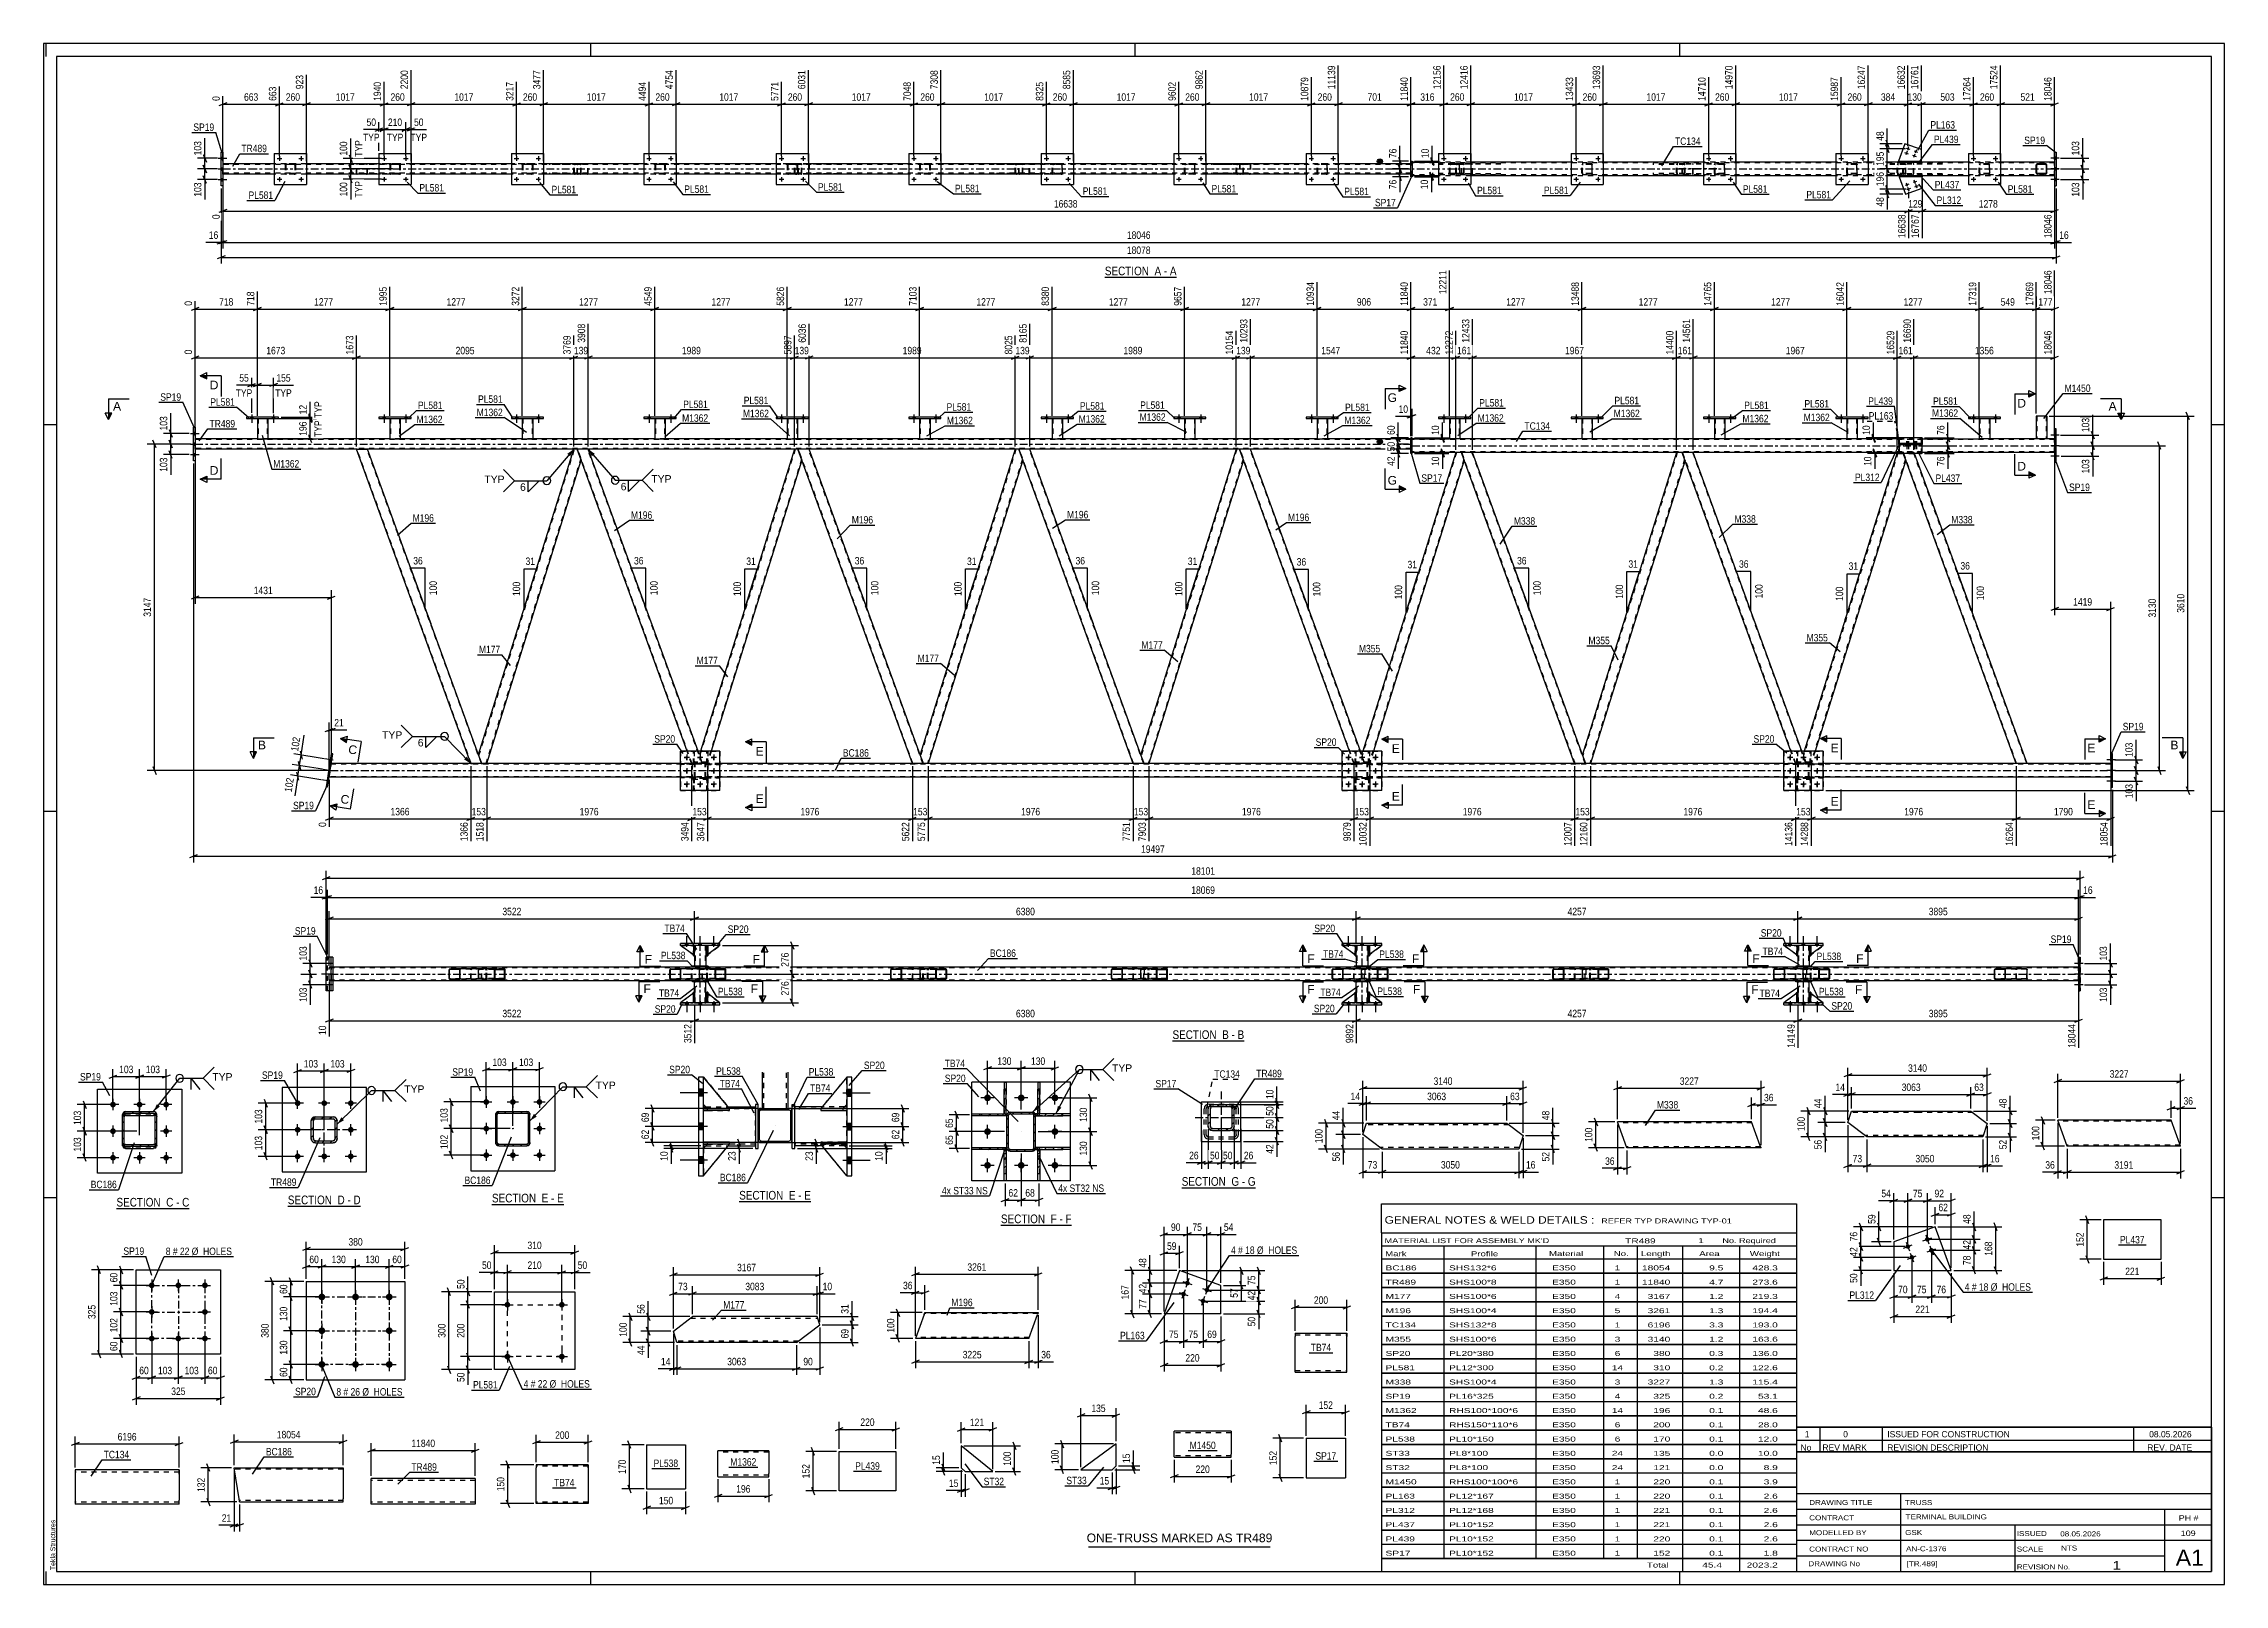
# Model space of a CAD drawing. Header units: millimetres. Extents: x 0 to 841, y 0 to 594.
import ezdxf

# ---------------------------------------------------------------- set-up
doc = ezdxf.new("R2010")
doc.units = ezdxf.units.MM
doc.linetypes.add('DXK_LINE_DOT2', pattern=[3.9198, 1.9599, -1.9599])
doc.linetypes.add('DXK_LINE_DOT3', pattern=[5.9187, 2.979, -0.9799, 0.9799, -0.9799])
doc.styles.add('Arial', font='ARIAL.TTF', dxfattribs={"height": 0.2})
doc.styles.add('Arial Narrow', font='ARIALN.TTF', dxfattribs={"height": 0.2})

# ---------------------------------------------------------------- blocks, each defined once
blk = doc.blocks.new('Unknown-318888822-18 - 7484')
at = {"color": 6, "linetype": 'Continuous'}
blk.add_line((94.18, 145.8), (122.25, 145.8), dxfattribs=at)
at = {"color": 0, "linetype": 'Continuous'}
blk.add_wipeout([(112.29, 146.55), (112.29, 150.05), (94.18, 150.05), (94.18, 146.55)], dxfattribs=at)
blk.add_wipeout([(116.11, 146.55), (116.11, 150.05), (113.34, 150.05), (113.34, 146.55)], dxfattribs=at)
at = {"color": 7, "linetype": 'Continuous', "style": 'Arial Narrow'}
blk.add_text('SECTION ', height=3.34, dxfattribs=at).set_placement((94.18, 146.55))
at = {"color": 0, "linetype": 'Continuous'}
blk.add_wipeout([(118.43, 146.55), (118.43, 150.05), (117.16, 150.05), (117.16, 146.55)], dxfattribs=at)
blk.add_wipeout([(122.25, 146.55), (122.25, 150.05), (119.48, 150.05), (119.48, 146.55)], dxfattribs=at)
at = {"color": 7, "linetype": 'Continuous', "style": 'Arial Narrow'}
for s, p in [('D', (113.34, 146.55)), ('-', (117.16, 146.55)), ('D', (119.48, 146.55))]:
    blk.add_text(s, height=3.34, dxfattribs=at).set_placement(p)
blk = doc.blocks.new('Unknown-318888822-1135')
at = {"color": 5, "linetype": 'Continuous'}
for p, q in [((841, 594), (0, 594)), ((0, 594), (0, 0)), ((1, 589), (1, 594)), ((836, 589), (5, 589)), ((5, 589), (5, 5)), ((211, 589), (211, 594)), ((421, 589), (421, 594)), ((631, 589), (631, 594)), ((836, 5), (836, 589)), ((841, 0), (841, 594)), ((5, 447), (0, 447)), ((841, 447), (836, 447)), ((5, 298), (0, 298)), ((841, 298), (836, 298)), ((5, 149), (0, 149)), ((841, 149), (836, 149)), ((0, 0), (841, 0)), ((1, 0), (1, 5)), ((5, 5), (836, 5)), ((211, 0), (211, 5)), ((421, 0), (421, 5)), ((631, 0), (631, 5))]:
    blk.add_line(p, q, dxfattribs=at)
at = {"color": 174, "linetype": 'Continuous', "style": 'Arial'}
blk.add_text('Tekla Structures', height=1.9102, rotation=90, dxfattribs=at).set_placement((4.5, 5.5))
blk = doc.blocks.new('Unknown-318888822-11 - 5512')
at = {"color": 6, "linetype": 'Continuous'}
blk.add_line((409.26, 503.94), (436.91, 503.94), dxfattribs=at)
at = {"color": 0, "linetype": 'Continuous'}
blk.add_wipeout([(427.37, 504.69), (427.37, 508.19), (409.26, 508.19), (409.26, 504.69)], dxfattribs=at)
blk.add_wipeout([(430.98, 504.69), (430.98, 508.19), (428.42, 508.19), (428.42, 504.69)], dxfattribs=at)
at = {"color": 7, "linetype": 'Continuous', "style": 'Arial Narrow'}
blk.add_text('SECTION ', height=3.34, dxfattribs=at).set_placement((409.26, 504.69))
at = {"color": 0, "linetype": 'Continuous'}
blk.add_wipeout([(433.3, 504.69), (433.3, 508.19), (432.03, 508.19), (432.03, 504.69)], dxfattribs=at)
blk.add_wipeout([(436.91, 504.69), (436.91, 508.19), (434.35, 508.19), (434.35, 504.69)], dxfattribs=at)
at = {"color": 7, "linetype": 'Continuous', "style": 'Arial Narrow'}
for s, p in [('A', (428.42, 504.69)), ('-', (432.03, 504.69)), ('A', (434.35, 504.69))]:
    blk.add_text(s, height=3.34, dxfattribs=at).set_placement(p)
blk = doc.blocks.new('Unknown-318888822-12 - 3092')
at = {"color": 6, "linetype": 'Continuous'}
blk.add_line((435.35, 209.51), (462.99, 209.51), dxfattribs=at)
at = {"color": 0, "linetype": 'Continuous'}
blk.add_wipeout([(453.45, 210.26), (453.45, 213.76), (435.35, 213.76), (435.35, 210.26)], dxfattribs=at)
blk.add_wipeout([(457.06, 210.26), (457.06, 213.76), (454.5, 213.76), (454.5, 210.26)], dxfattribs=at)
at = {"color": 7, "linetype": 'Continuous', "style": 'Arial Narrow'}
blk.add_text('SECTION ', height=3.34, dxfattribs=at).set_placement((435.35, 210.26))
at = {"color": 0, "linetype": 'Continuous'}
blk.add_wipeout([(459.39, 210.26), (459.39, 213.76), (458.11, 213.76), (458.11, 210.26)], dxfattribs=at)
blk.add_wipeout([(462.99, 210.26), (462.99, 213.76), (460.44, 213.76), (460.44, 210.26)], dxfattribs=at)
at = {"color": 7, "linetype": 'Continuous', "style": 'Arial Narrow'}
for s, p in [('B', (454.5, 210.26)), ('-', (458.11, 210.26)), ('B', (460.44, 210.26))]:
    blk.add_text(s, height=3.34, dxfattribs=at).set_placement(p)
blk = doc.blocks.new('Unknown-318888822-13 - 21662')
at = {"color": 6, "linetype": 'Continuous'}
blk.add_line((28.11, 144.91), (56.18, 144.91), dxfattribs=at)
at = {"color": 0, "linetype": 'Continuous'}
blk.add_wipeout([(46.22, 145.66), (46.22, 149.16), (28.11, 149.16), (28.11, 145.66)], dxfattribs=at)
blk.add_wipeout([(50.04, 145.66), (50.04, 149.16), (47.27, 149.16), (47.27, 145.66)], dxfattribs=at)
at = {"color": 7, "linetype": 'Continuous', "style": 'Arial Narrow'}
blk.add_text('SECTION ', height=3.34, dxfattribs=at).set_placement((28.11, 145.66))
at = {"color": 0, "linetype": 'Continuous'}
blk.add_wipeout([(52.36, 145.66), (52.36, 149.16), (51.09, 149.16), (51.09, 145.66)], dxfattribs=at)
blk.add_wipeout([(56.18, 145.66), (56.18, 149.16), (53.41, 149.16), (53.41, 145.66)], dxfattribs=at)
at = {"color": 7, "linetype": 'Continuous', "style": 'Arial Narrow'}
for s, p in [('C', (47.27, 145.66)), ('-', (51.09, 145.66)), ('C', (53.41, 145.66))]:
    blk.add_text(s, height=3.34, dxfattribs=at).set_placement(p)
blk = doc.blocks.new('Unknown-318888822-16 - 6915')
at = {"color": 6, "linetype": 'Continuous'}
blk.add_line((268.25, 147.59), (295.9, 147.59), dxfattribs=at)
at = {"color": 0, "linetype": 'Continuous'}
blk.add_wipeout([(286.36, 148.34), (286.36, 151.84), (268.25, 151.84), (268.25, 148.34)], dxfattribs=at)
blk.add_wipeout([(289.97, 148.34), (289.97, 151.84), (287.41, 151.84), (287.41, 148.34)], dxfattribs=at)
at = {"color": 7, "linetype": 'Continuous', "style": 'Arial Narrow'}
blk.add_text('SECTION ', height=3.34, dxfattribs=at).set_placement((268.25, 148.34))
at = {"color": 0, "linetype": 'Continuous'}
blk.add_wipeout([(292.29, 148.34), (292.29, 151.84), (291.02, 151.84), (291.02, 148.34)], dxfattribs=at)
blk.add_wipeout([(295.9, 148.34), (295.9, 151.84), (293.34, 151.84), (293.34, 148.34)], dxfattribs=at)
at = {"color": 7, "linetype": 'Continuous', "style": 'Arial Narrow'}
for s, p in [('E', (287.41, 148.34)), ('E', (293.34, 148.34)), ('-', (291.02, 148.34))]:
    blk.add_text(s, height=3.34, dxfattribs=at).set_placement(p)
blk = doc.blocks.new('Unknown-318888822-17 - 6523')
at = {"color": 6, "linetype": 'Continuous'}
blk.add_line((369.2, 138.5), (396.42, 138.5), dxfattribs=at)
at = {"color": 0, "linetype": 'Continuous'}
blk.add_wipeout([(387.31, 139.25), (387.31, 142.75), (369.2, 142.75), (369.2, 139.25)], dxfattribs=at)
blk.add_wipeout([(390.7, 139.25), (390.7, 142.75), (388.36, 142.75), (388.36, 139.25)], dxfattribs=at)
at = {"color": 7, "linetype": 'Continuous', "style": 'Arial Narrow'}
blk.add_text('SECTION ', height=3.34, dxfattribs=at).set_placement((369.2, 139.25))
at = {"color": 0, "linetype": 'Continuous'}
blk.add_wipeout([(393.03, 139.25), (393.03, 142.75), (391.75, 142.75), (391.75, 139.25)], dxfattribs=at)
blk.add_wipeout([(396.42, 139.25), (396.42, 142.75), (394.08, 142.75), (394.08, 139.25)], dxfattribs=at)
at = {"color": 7, "linetype": 'Continuous', "style": 'Arial Narrow'}
for s, p in [('F', (388.36, 139.25)), ('-', (391.75, 139.25)), ('F', (394.08, 139.25))]:
    blk.add_text(s, height=3.34, dxfattribs=at).set_placement(p)
blk = doc.blocks.new('Unknown-318888822-19 - 7781')
at = {"color": 6, "linetype": 'Continuous'}
blk.add_line((438.9, 152.92), (467.4, 152.92), dxfattribs=at)
at = {"color": 0, "linetype": 'Continuous'}
blk.add_wipeout([(457.01, 153.67), (457.01, 157.17), (438.9, 157.17), (438.9, 153.67)], dxfattribs=at)
blk.add_wipeout([(461.04, 153.67), (461.04, 157.17), (458.06, 157.17), (458.06, 153.67)], dxfattribs=at)
at = {"color": 7, "linetype": 'Continuous', "style": 'Arial Narrow'}
blk.add_text('SECTION ', height=3.34, dxfattribs=at).set_placement((438.9, 153.67))
at = {"color": 0, "linetype": 'Continuous'}
blk.add_wipeout([(463.36, 153.67), (463.36, 157.17), (462.09, 157.17), (462.09, 153.67)], dxfattribs=at)
blk.add_wipeout([(467.4, 153.67), (467.4, 157.17), (464.41, 157.17), (464.41, 153.67)], dxfattribs=at)
at = {"color": 7, "linetype": 'Continuous', "style": 'Arial Narrow'}
for s, p in [('G', (458.06, 153.67)), ('-', (462.09, 153.67)), ('G', (464.41, 153.67))]:
    blk.add_text(s, height=3.34, dxfattribs=at).set_placement(p)
blk = doc.blocks.new('Unknown-318888822-22 - 21954')
at = {"color": 6, "linetype": 'Continuous'}
blk.add_line((172.91, 146.51), (200.56, 146.51), dxfattribs=at)
at = {"color": 0, "linetype": 'Continuous'}
blk.add_wipeout([(191.02, 147.26), (191.02, 150.76), (172.91, 150.76), (172.91, 147.26)], dxfattribs=at)
blk.add_wipeout([(194.63, 147.26), (194.63, 150.76), (192.07, 150.76), (192.07, 147.26)], dxfattribs=at)
at = {"color": 7, "linetype": 'Continuous', "style": 'Arial Narrow'}
blk.add_text('SECTION ', height=3.34, dxfattribs=at).set_placement((172.91, 147.26))
at = {"color": 0, "linetype": 'Continuous'}
blk.add_wipeout([(196.95, 147.26), (196.95, 150.76), (195.68, 150.76), (195.68, 147.26)], dxfattribs=at)
blk.add_wipeout([(200.56, 147.26), (200.56, 150.76), (198, 150.76), (198, 147.26)], dxfattribs=at)
at = {"color": 7, "linetype": 'Continuous', "style": 'Arial Narrow'}
for s, p in [('E', (192.07, 147.26)), ('-', (195.68, 147.26)), ('E', (198, 147.26))]:
    blk.add_text(s, height=3.34, dxfattribs=at).set_placement(p)
blk = doc.blocks.new('Part-318888822-7766 - 7762')
at = {"color": 2, "linetype": 'Continuous'}
for p, q in [((458, 59.01), (436, 59.01)), ((436, 49.11), (436, 59.01)), ((458, 59.01), (458, 50.21)), ((436, 49.11), (436, 49.01)), ((436, 49.01), (458, 49.01)), ((458, 49.01), (458, 50.21))]:
    blk.add_line(p, q, dxfattribs=at)
at = {"color": 7, "linetype": 'DXK_LINE_DOT2'}
for p, q in [((458, 58.41), (436, 58.41)), ((436, 49.61), (436, 49.66)), ((458, 49.61), (436, 49.61)), ((458, 49.66), (458, 49.98)), ((458, 49.61), (458, 49.66))]:
    blk.add_line(p, q, dxfattribs=at)
blk = doc.blocks.new('Bolt-318888822-2642 - 2608')
at = {"linetype": 'Continuous'}
for points in [[(107.3, 112.1, -1), (107.3, 109.5, -1)], [(120.3, 112.1, -1), (120.3, 109.5, -1)], [(133.3, 112.1, -1), (133.3, 109.5, -1)], [(107.3, 99.1, -1), (107.3, 96.5, -1)], [(133.3, 99.1, -1), (133.3, 96.5, -1)], [(107.3, 86.1, -1), (107.3, 83.5, -1)], [(120.3, 86.1, -1), (120.3, 83.5, -1)], [(133.3, 86.1, -1), (133.3, 83.5, -1)]]:
    blk.add_hatch(color=1, dxfattribs=at).paths.add_polyline_path(points)
at = {"color": 1, "linetype": 'Continuous'}
for p, q in [((104.7, 110.8), (109.9, 110.8)), ((107.3, 113.4), (107.3, 108.2)), ((117.7, 110.8), (122.9, 110.8)), ((120.3, 113.4), (120.3, 108.2)), ((130.7, 110.8), (135.9, 110.8)), ((133.3, 113.4), (133.3, 108.2)), ((104.7, 97.8), (109.9, 97.8)), ((107.3, 100.4), (107.3, 95.2)), ((130.7, 97.8), (135.9, 97.8)), ((133.3, 100.4), (133.3, 95.2)), ((104.7, 84.8), (109.9, 84.8)), ((107.3, 87.4), (107.3, 82.2)), ((117.7, 84.8), (122.9, 84.8)), ((120.3, 87.4), (120.3, 82.2)), ((130.7, 84.8), (135.9, 84.8)), ((133.3, 87.4), (133.3, 82.2))]:
    blk.add_line(p, q, dxfattribs=at)
blk = doc.blocks.new('Part-318888822-2657 - 2608')
at = {"color": 2, "linetype": 'Continuous'}
for p, q in [((101.3, 116.8), (101.3, 78.8)), ((101.3, 116.8), (139.3, 116.8)), ((139.3, 116.8), (139.3, 78.8)), ((101.3, 78.8), (139.3, 78.8))]:
    blk.add_line(p, q, dxfattribs=at)
blk = doc.blocks.new('Part-318888822-7509 - 7484')
at = {"color": 2, "linetype": 'Continuous'}
for p, q in [((124.47, 191.51), (91.97, 191.51)), ((91.97, 191.51), (91.97, 159.01)), ((124.47, 159.01), (124.47, 191.51)), ((91.97, 159.01), (124.47, 159.01))]:
    blk.add_line(p, q, dxfattribs=at)
blk = doc.blocks.new('Part-318888822-7651 - 7484')
at = {"linetype": 'Continuous'}
h = blk.add_hatch(dxfattribs=at)
h.set_pattern_fill('', scale=0.7, style=0, pattern_type=0)
h.set_pattern_definition([(45, (104.8155, 180.2636), (-1.57154, 1.57154), [])])
h.paths.add_polyline_path([(111.62, 180.26), (104.82, 180.26), (104.2, 180.14), (103.68, 179.79), (103.34, 179.28), (103.22, 178.66), (103.22, 171.86), (103.34, 171.25), (103.68, 170.73), (104.2, 170.39), (104.82, 170.26), (111.62, 170.26), (112.23, 170.39), (112.75, 170.73), (113.09, 171.25), (113.22, 171.86), (113.22, 178.66), (113.09, 179.28), (112.75, 179.79), (112.23, 180.14)])
h.paths.add_polyline_path([(112.35, 178.97), (112.42, 178.66), (112.42, 171.86), (112.35, 171.56), (112.18, 171.3), (111.92, 171.12), (111.62, 171.06), (104.82, 171.06), (104.51, 171.12), (104.25, 171.3), (104.08, 171.56), (104.02, 171.86), (104.02, 178.66), (104.08, 178.97), (104.25, 179.23), (104.51, 179.4), (104.82, 179.46), (111.62, 179.46), (111.92, 179.4), (112.18, 179.23)])
at = {"color": 7, "linetype": 'DXK_LINE_DOT3'}
for p, q in [((108.22, 165.26), (108.22, 185.26)), ((118.22, 175.26), (98.22, 175.26))]:
    blk.add_line(p, q, dxfattribs=at)
at = {"color": 7, "linetype": 'DXK_LINE_DOT2'}
for p, q in [((103.22, 178.66), (103.34, 179.28)), ((103.22, 171.86), (103.22, 178.66)), ((104.08, 178.97), (104.02, 178.66)), ((104.02, 171.86), (104.02, 178.66)), ((104.2, 180.14), (104.82, 180.26)), ((104.82, 179.46), (104.51, 179.4)), ((104.82, 180.26), (111.62, 180.26)), ((104.82, 179.46), (111.62, 179.46)), ((111.62, 180.26), (112.23, 180.14)), ((111.92, 179.4), (111.62, 179.46)), ((112.42, 178.66), (112.35, 178.97)), ((112.42, 171.86), (112.42, 178.66)), ((113.09, 179.28), (113.22, 178.66)), ((113.22, 171.86), (113.22, 178.66)), ((103.34, 171.25), (103.22, 171.86)), ((104.02, 171.86), (104.08, 171.56)), ((104.82, 170.26), (104.2, 170.39)), ((104.51, 171.12), (104.82, 171.06)), ((104.82, 171.06), (111.62, 171.06)), ((104.82, 170.26), (111.62, 170.26)), ((111.62, 171.06), (111.92, 171.12)), ((112.23, 170.39), (111.62, 170.26)), ((112.35, 171.56), (112.42, 171.86)), ((113.22, 171.86), (113.09, 171.25))]:
    blk.add_line(p, q, dxfattribs=at)
at = {"color": 2, "linetype": 'Continuous'}
for p, q in [((103.34, 179.28), (103.22, 178.66)), ((103.22, 171.86), (103.22, 178.66)), ((104.02, 178.66), (104.08, 178.97)), ((104.02, 171.86), (104.02, 178.66)), ((104.82, 180.26), (104.2, 180.14)), ((104.51, 179.4), (104.82, 179.46)), ((104.82, 180.26), (111.62, 180.26)), ((104.82, 179.46), (111.62, 179.46)), ((112.23, 180.14), (111.62, 180.26)), ((111.62, 179.46), (111.92, 179.4)), ((112.35, 178.97), (112.42, 178.66)), ((112.42, 171.86), (112.42, 178.66)), ((113.22, 178.66), (113.09, 179.28)), ((113.22, 171.86), (113.22, 178.66)), ((103.22, 171.86), (103.34, 171.25)), ((104.08, 171.56), (104.02, 171.86)), ((104.2, 170.39), (104.82, 170.26)), ((104.82, 171.06), (104.51, 171.12)), ((104.82, 171.06), (111.62, 171.06)), ((104.82, 170.26), (111.62, 170.26)), ((111.92, 171.12), (111.62, 171.06)), ((111.62, 170.26), (112.23, 170.39)), ((112.42, 171.86), (112.35, 171.56)), ((113.09, 171.25), (113.22, 171.86))]:
    blk.add_line(p, q, dxfattribs=at)
at = {"color": 7, "linetype": 'DXK_LINE_DOT2'}
for centre, radius, start, end in [((104.82, 178.66), 1.6, 112.5, 157.5), ((104.82, 178.66), 0.8, 112.5, 157.5), ((111.62, 178.66), 0.8, 22.5, 67.5), ((111.62, 178.66), 1.6, 22.5, 67.5), ((104.82, 171.86), 1.6, 202.5, 247.5), ((104.82, 171.86), 0.8, 202.5, 247.5), ((111.62, 171.86), 0.8, 292.5, 337.5), ((111.62, 171.86), 1.6, 292.5, 337.5)]:
    blk.add_arc(centre, radius, start, end, dxfattribs=at)
at = {"color": 2, "linetype": 'Continuous'}
for centre, radius, start, end in [((104.82, 178.66), 1.6, 112.5, 157.5), ((104.82, 178.66), 0.8, 112.5, 157.5), ((111.62, 178.66), 0.8, 22.5, 67.5), ((111.62, 178.66), 1.6, 22.5, 67.5), ((104.82, 171.86), 1.6, 202.5, 247.5), ((104.82, 171.86), 0.8, 202.5, 247.5), ((111.62, 171.86), 0.8, 292.5, 337.5), ((111.62, 171.86), 1.6, 292.5, 337.5)]:
    blk.add_arc(centre, radius, start, end, dxfattribs=at)
blk = doc.blocks.new('Bolt-318888822-7571 - 7484')
at = {"linetype": 'Continuous'}
for points in [[(97.97, 184.41, -1), (97.97, 186.61, -1)], [(108.22, 184.41, -1), (108.22, 186.61, -1)], [(118.47, 184.41, -1), (118.47, 186.61, -1)], [(97.97, 174.16, -1), (97.97, 176.36, -1)], [(118.47, 174.16, -1), (118.47, 176.36, -1)], [(97.97, 163.91, -1), (97.97, 166.11, -1)], [(108.22, 163.91, -1), (108.22, 166.11, -1)], [(118.47, 163.91, -1), (118.47, 166.11, -1)]]:
    blk.add_hatch(color=1, dxfattribs=at).paths.add_polyline_path(points)
at = {"color": 1, "linetype": 'Continuous'}
for p, q in [((100.17, 185.51), (95.77, 185.51)), ((97.97, 183.31), (97.97, 187.71)), ((110.42, 185.51), (106.02, 185.51)), ((108.22, 183.31), (108.22, 187.71)), ((120.67, 185.51), (116.27, 185.51)), ((118.47, 183.31), (118.47, 187.71)), ((97.97, 173.06), (97.97, 177.46)), ((118.47, 173.06), (118.47, 177.46)), ((100.17, 175.26), (95.77, 175.26)), ((120.67, 175.26), (116.27, 175.26)), ((100.17, 165.01), (95.77, 165.01)), ((97.97, 162.81), (97.97, 167.21)), ((110.42, 165.01), (106.02, 165.01)), ((108.22, 162.81), (108.22, 167.21)), ((120.67, 165.01), (116.27, 165.01)), ((118.47, 162.81), (118.47, 167.21))]:
    blk.add_line(p, q, dxfattribs=at)
blk = doc.blocks.new('Bolt-318888822-5600 - 5512')
at = {"linetype": 'Continuous'}
for points in [[(693.65, 549.69, -1), (692.77, 549.69, -1)], [(702.05, 549.69, -1), (701.17, 549.69, -1)]]:
    blk.add_hatch(color=1, dxfattribs=at).paths.add_polyline_path(points)
at = {"color": 1, "linetype": 'Continuous'}
for p, q in [((692.33, 549.69), (694.09, 549.69)), ((693.21, 550.57), (693.21, 548.81)), ((700.73, 549.69), (702.49, 549.69)), ((701.61, 550.57), (701.61, 548.81))]:
    blk.add_line(p, q, dxfattribs=at)
blk = doc.blocks.new('Part-318888822-5647 - 5512')
at = {"color": 7, "linetype": 'DXK_LINE_DOT2'}
for p, q in [((337.84, 547.21), (337.88, 547.4)), ((337.88, 547.4), (337.84, 547.21)), ((337.84, 547.21), (337.84, 544.17)), ((338.08, 547.21), (338.1, 547.3)), ((338.08, 547.21), (338.08, 544.17)), ((338.1, 547.3), (338.15, 547.38)), ((338.14, 547.66), (338.32, 547.69)), ((338.32, 547.69), (338.14, 547.66)), ((338.15, 547.38), (338.23, 547.43)), ((338.23, 547.43), (338.32, 547.45)), ((341.36, 547.69), (338.32, 547.69)), ((341.36, 547.45), (338.32, 547.45)), ((341.36, 547.69), (341.55, 547.66)), ((341.55, 547.66), (341.36, 547.69)), ((341.36, 547.45), (341.46, 547.43)), ((341.46, 547.43), (341.53, 547.38)), ((341.53, 547.38), (341.59, 547.3)), ((341.59, 547.3), (341.6, 547.21)), ((341.6, 547.21), (341.6, 544.17)), ((341.81, 547.4), (341.84, 547.21)), ((341.84, 547.21), (341.81, 547.4)), ((341.84, 547.21), (341.84, 544.17)), ((337.88, 543.99), (337.84, 544.17)), ((337.84, 544.17), (337.88, 543.99)), ((338.1, 544.08), (338.08, 544.17)), ((338.15, 544), (338.1, 544.08)), ((338.32, 543.69), (338.14, 543.73)), ((338.14, 543.73), (338.32, 543.69)), ((338.23, 543.95), (338.15, 544)), ((338.32, 543.93), (338.23, 543.95)), ((341.36, 543.93), (338.32, 543.93)), ((341.36, 543.69), (338.32, 543.69)), ((341.46, 543.95), (341.36, 543.93)), ((341.55, 543.73), (341.36, 543.69)), ((341.36, 543.69), (341.55, 543.73)), ((341.53, 544), (341.46, 543.95)), ((341.59, 544.08), (341.53, 544)), ((341.6, 544.17), (341.59, 544.08)), ((341.84, 544.17), (341.81, 543.99)), ((341.81, 543.99), (341.84, 544.17))]:
    blk.add_line(p, q, dxfattribs=at)
at = {"color": 7, "linetype": 'DXK_LINE_DOT3'}
blk.add_line((339.84, 545.69), (339.84, 545.69), dxfattribs=at)
at = {"color": 7, "linetype": 'DXK_LINE_DOT2'}
for centre, start, end in [((338.32, 547.21), 112.5, 157.5), ((338.32, 547.21), 112.5, 157.5), ((341.36, 547.21), 22.5, 67.5), ((341.36, 547.21), 22.5, 67.5), ((338.32, 544.17), 202.5, 247.5), ((338.32, 544.17), 202.5, 247.5), ((341.36, 544.17), 292.5, 337.5), ((341.36, 544.17), 292.5, 337.5)]:
    blk.add_arc(centre, 0.48, start, end, dxfattribs=at)
blk = doc.blocks.new('Bolt-318888822-5550 - 5512')
at = {"linetype": 'Continuous'}
for points in [[(718.27, 539.42, -1), (718.94, 539.67, -1)], [(721.27, 540.52, -1), (721.95, 540.77, -1)], [(721.89, 538.83, -1), (722.57, 539.08, -1)], [(718.89, 537.73, -1), (719.56, 537.98, -1)]]:
    blk.add_hatch(color=1, dxfattribs=at).paths.add_polyline_path(points)
at = {"color": 1, "linetype": 'Continuous'}
for p, q in [((719.28, 539.79), (717.93, 539.29)), ((718.85, 538.87), (718.36, 540.22)), ((719.47, 537.18), (718.98, 538.53)), ((722.28, 540.89), (720.93, 540.4)), ((721.86, 539.97), (721.36, 541.32)), ((722.9, 539.2), (721.55, 538.71)), ((722.48, 538.28), (721.98, 539.63)), ((719.9, 538.1), (718.55, 537.6))]:
    blk.add_line(p, q, dxfattribs=at)
blk = doc.blocks.new('Part-318888822-5518 - 5512')
at = {"color": 2, "linetype": 'Continuous'}
for p, q in [((527.31, 542.65), (527.31, 548.73)), ((527.31, 548.73), (527.71, 548.73)), ((527.71, 548.73), (527.71, 542.65)), ((527.71, 542.65), (527.31, 542.65))]:
    blk.add_line(p, q, dxfattribs=at)
blk = doc.blocks.new('Part-318888822-5635 - 5512')
at = {"color": 7, "linetype": 'DXK_LINE_DOT2'}
for p, q in [((235.68, 547.21), (235.72, 547.4)), ((235.72, 547.4), (235.68, 547.21)), ((235.68, 547.21), (235.68, 544.17)), ((235.92, 547.21), (235.94, 547.3)), ((235.92, 547.21), (235.92, 544.17)), ((235.94, 547.3), (235.99, 547.38)), ((235.98, 547.66), (236.16, 547.69)), ((236.16, 547.69), (235.98, 547.66)), ((235.99, 547.38), (236.07, 547.43)), ((236.07, 547.43), (236.16, 547.45)), ((239.2, 547.69), (236.16, 547.69)), ((239.2, 547.45), (236.16, 547.45)), ((239.2, 547.69), (239.39, 547.66)), ((239.39, 547.66), (239.2, 547.69)), ((239.2, 547.45), (239.3, 547.43)), ((239.3, 547.43), (239.37, 547.38)), ((239.37, 547.38), (239.43, 547.3)), ((239.43, 547.3), (239.44, 547.21)), ((239.44, 547.21), (239.44, 544.17)), ((239.65, 547.4), (239.68, 547.21)), ((239.68, 547.21), (239.65, 547.4)), ((239.68, 547.21), (239.68, 544.17)), ((235.72, 543.99), (235.68, 544.17)), ((235.68, 544.17), (235.72, 543.99)), ((235.94, 544.08), (235.92, 544.17)), ((235.99, 544), (235.94, 544.08)), ((236.16, 543.69), (235.98, 543.73)), ((235.98, 543.73), (236.16, 543.69)), ((236.07, 543.95), (235.99, 544)), ((236.16, 543.93), (236.07, 543.95)), ((239.2, 543.93), (236.16, 543.93)), ((239.2, 543.69), (236.16, 543.69)), ((239.3, 543.95), (239.2, 543.93)), ((239.39, 543.73), (239.2, 543.69)), ((239.2, 543.69), (239.39, 543.73)), ((239.37, 544), (239.3, 543.95)), ((239.43, 544.08), (239.37, 544)), ((239.44, 544.17), (239.43, 544.08)), ((239.68, 544.17), (239.65, 543.99)), ((239.65, 543.99), (239.68, 544.17))]:
    blk.add_line(p, q, dxfattribs=at)
at = {"color": 7, "linetype": 'DXK_LINE_DOT3'}
blk.add_line((237.68, 545.69), (237.68, 545.69), dxfattribs=at)
at = {"color": 7, "linetype": 'DXK_LINE_DOT2'}
for centre, start, end in [((236.16, 547.21), 112.5, 157.5), ((236.16, 547.21), 112.5, 157.5), ((239.2, 547.21), 22.5, 67.5), ((239.2, 547.21), 22.5, 67.5), ((236.16, 544.17), 202.5, 247.5), ((236.16, 544.17), 202.5, 247.5), ((239.2, 544.17), 292.5, 337.5), ((239.2, 544.17), 292.5, 337.5)]:
    blk.add_arc(centre, 0.48, start, end, dxfattribs=at)
blk = doc.blocks.new('Bolt-318888822-5587 - 5512')
at = {"linetype": 'Continuous'}
for points in [[(131.76, 541.69, -1), (130.88, 541.69, -1)], [(140.16, 541.69, -1), (139.28, 541.69, -1)]]:
    blk.add_hatch(color=1, dxfattribs=at).paths.add_polyline_path(points)
at = {"color": 1, "linetype": 'Continuous'}
for p, q in [((130.44, 541.69), (132.2, 541.69)), ((131.32, 542.57), (131.32, 540.81)), ((138.84, 541.69), (140.6, 541.69)), ((139.72, 542.57), (139.72, 540.81))]:
    blk.add_line(p, q, dxfattribs=at)
blk = doc.blocks.new('Part-318888822-5523 - 5512')
at = {"color": 2, "linetype": 'Continuous'}
for p, q in [((537.97, 548.33), (527.71, 548.33)), ((589.05, 548.33), (550.37, 548.33)), ((640.13, 548.33), (601.45, 548.33)), ((691.21, 548.33), (652.53, 548.33)), ((715.38, 548.33), (703.61, 548.33)), ((742.29, 548.33), (724.16, 548.33)), ((775.54, 548.33), (754.69, 548.33)), ((537.97, 543.05), (527.71, 543.05)), ((589.05, 543.05), (550.37, 543.05)), ((640.13, 543.05), (601.45, 543.05)), ((691.21, 543.05), (652.53, 543.05)), ((715.55, 543.05), (703.61, 543.05)), ((742.29, 543.05), (724.4, 543.05)), ((775.54, 543.05), (754.69, 543.05))]:
    blk.add_line(p, q, dxfattribs=at)
at = {"color": 7, "linetype": 'DXK_LINE_DOT2'}
for p, q in [((527.71, 543.05), (527.71, 548.33)), ((775.54, 548.01), (527.71, 548.01)), ((550.37, 548.33), (537.97, 548.33)), ((601.45, 548.33), (589.05, 548.33)), ((652.53, 548.33), (640.13, 548.33)), ((703.61, 548.33), (691.21, 548.33)), ((724.16, 548.33), (715.38, 548.33)), ((754.69, 548.33), (742.29, 548.33)), ((775.54, 543.05), (775.54, 548.33)), ((775.54, 543.37), (527.71, 543.37)), ((550.37, 543.05), (537.97, 543.05)), ((601.45, 543.05), (589.05, 543.05)), ((652.53, 543.05), (640.13, 543.05)), ((703.61, 543.05), (691.21, 543.05)), ((724.4, 543.05), (715.55, 543.05)), ((754.69, 543.05), (742.29, 543.05))]:
    blk.add_line(p, q, dxfattribs=at)
at = {"color": 7, "linetype": 'DXK_LINE_DOT3'}
blk.add_line((517.71, 545.69), (785.54, 545.69), dxfattribs=at)
blk = doc.blocks.new('Bolt-318888822-5609 - 5512')
at = {"linetype": 'Continuous'}
for points in [[(540.41, 541.69, -1), (539.53, 541.69, -1)], [(548.81, 541.69, -1), (547.93, 541.69, -1)]]:
    blk.add_hatch(color=1, dxfattribs=at).paths.add_polyline_path(points)
at = {"color": 1, "linetype": 'Continuous'}
for p, q in [((539.09, 541.69), (540.85, 541.69)), ((539.97, 542.57), (539.97, 540.81)), ((547.49, 541.69), (549.25, 541.69)), ((548.37, 542.57), (548.37, 540.81))]:
    blk.add_line(p, q, dxfattribs=at)
blk = doc.blocks.new('Part-318888822-5549 - 5512')
at = {"color": 2, "linetype": 'Continuous'}
for p, q in [((742.29, 551.69), (742.29, 539.69)), ((742.29, 551.69), (754.69, 551.69)), ((754.69, 551.69), (754.69, 539.69)), ((742.29, 539.69), (754.69, 539.69))]:
    blk.add_line(p, q, dxfattribs=at)
blk = doc.blocks.new('Part-318888822-5555 - 5512')
at = {"color": 2, "linetype": 'Continuous'}
for p, q in [((724.4, 543.05), (715.55, 543.05)), ((715.55, 543.05), (715.55, 542.65)), ((724.4, 542.65), (715.55, 542.65)), ((724.4, 543.05), (724.4, 542.65))]:
    blk.add_line(p, q, dxfattribs=at)
blk = doc.blocks.new('Part-318888822-5560 - 5512')
at = {"color": 2, "linetype": 'Continuous'}
for p, q in [((715.55, 542.65), (718.02, 535.92)), ((718.02, 535.92), (724.4, 538.26)), ((724.4, 538.26), (724.4, 542.65))]:
    blk.add_line(p, q, dxfattribs=at)
at = {"color": 7, "linetype": 'DXK_LINE_DOT2'}
blk.add_line((724.4, 542.65), (715.55, 542.65), dxfattribs=at)
blk = doc.blocks.new('Part-318888822-5641 - 5512')
at = {"color": 7, "linetype": 'DXK_LINE_DOT2'}
for p, q in [((286.76, 547.21), (286.8, 547.4)), ((286.8, 547.4), (286.76, 547.21)), ((286.76, 547.21), (286.76, 544.17)), ((287, 547.21), (287.02, 547.3)), ((287, 547.21), (287, 544.17)), ((287.02, 547.3), (287.07, 547.38)), ((287.06, 547.66), (287.24, 547.69)), ((287.24, 547.69), (287.06, 547.66)), ((287.07, 547.38), (287.15, 547.43)), ((287.15, 547.43), (287.24, 547.45)), ((290.28, 547.69), (287.24, 547.69)), ((290.28, 547.45), (287.24, 547.45)), ((290.28, 547.69), (290.47, 547.66)), ((290.47, 547.66), (290.28, 547.69)), ((290.28, 547.45), (290.38, 547.43)), ((290.38, 547.43), (290.45, 547.38)), ((290.45, 547.38), (290.51, 547.3)), ((290.51, 547.3), (290.52, 547.21)), ((290.52, 547.21), (290.52, 544.17)), ((290.73, 547.4), (290.76, 547.21)), ((290.76, 547.21), (290.73, 547.4)), ((290.76, 547.21), (290.76, 544.17)), ((286.8, 543.99), (286.76, 544.17)), ((286.76, 544.17), (286.8, 543.99)), ((287.02, 544.08), (287, 544.17)), ((287.07, 544), (287.02, 544.08)), ((287.24, 543.69), (287.06, 543.73)), ((287.06, 543.73), (287.24, 543.69)), ((287.15, 543.95), (287.07, 544)), ((287.24, 543.93), (287.15, 543.95)), ((290.28, 543.93), (287.24, 543.93)), ((290.28, 543.69), (287.24, 543.69)), ((290.38, 543.95), (290.28, 543.93)), ((290.47, 543.73), (290.28, 543.69)), ((290.28, 543.69), (290.47, 543.73)), ((290.45, 544), (290.38, 543.95)), ((290.51, 544.08), (290.45, 544)), ((290.52, 544.17), (290.51, 544.08)), ((290.76, 544.17), (290.73, 543.99)), ((290.73, 543.99), (290.76, 544.17))]:
    blk.add_line(p, q, dxfattribs=at)
at = {"color": 7, "linetype": 'DXK_LINE_DOT3'}
blk.add_line((288.76, 545.69), (288.76, 545.69), dxfattribs=at)
at = {"color": 7, "linetype": 'DXK_LINE_DOT2'}
for centre, start, end in [((287.24, 547.21), 112.5, 157.5), ((287.24, 547.21), 112.5, 157.5), ((290.28, 547.21), 22.5, 67.5), ((290.28, 547.21), 22.5, 67.5), ((287.24, 544.17), 202.5, 247.5), ((287.24, 544.17), 202.5, 247.5), ((290.28, 544.17), 292.5, 337.5), ((290.28, 544.17), 292.5, 337.5)]:
    blk.add_arc(centre, 0.48, start, end, dxfattribs=at)
blk = doc.blocks.new('Bolt-318888822-5561 - 5512')
at = {"linetype": 'Continuous'}
for points in [[(718.72, 551.68, -1), (718.04, 551.92, -1)], [(719.32, 553.38, -1), (718.64, 553.62, -1)], [(721.74, 550.61, -1), (721.06, 550.85, -1)], [(722.34, 552.31, -1), (721.66, 552.55, -1)]]:
    blk.add_hatch(color=1, dxfattribs=at).paths.add_polyline_path(points)
at = {"color": 1, "linetype": 'Continuous'}
for p, q in [((717.7, 552.04), (719.06, 551.56)), ((718.62, 552.48), (718.14, 551.12)), ((718.31, 553.74), (719.66, 553.26)), ((719.22, 554.18), (718.74, 552.82)), ((720.72, 550.97), (722.08, 550.49)), ((721.64, 551.41), (721.16, 550.05)), ((721.32, 552.67), (722.68, 552.19)), ((722.24, 553.11), (721.76, 551.75))]:
    blk.add_line(p, q, dxfattribs=at)
blk = doc.blocks.new('Part-318888822-5695 - 5512')
at = {"color": 2, "linetype": 'Continuous'}
for p, q in [((486.89, 551.69), (486.89, 539.69)), ((486.89, 551.69), (499.29, 551.69)), ((499.29, 551.69), (499.29, 539.69)), ((486.89, 539.69), (499.29, 539.69))]:
    blk.add_line(p, q, dxfattribs=at)
blk = doc.blocks.new('Part-318888822-5683 - 5512')
at = {"color": 2, "linetype": 'Continuous'}
for p, q in [((715.38, 548.33), (715.38, 548.73)), ((715.38, 548.73), (724.16, 548.73)), ((715.38, 548.33), (724.16, 548.33)), ((724.16, 548.33), (724.16, 548.73))]:
    blk.add_line(p, q, dxfattribs=at)
blk = doc.blocks.new('Part-318888822-5566 - 5512')
at = {"color": 2, "linetype": 'Continuous'}
for p, q in [((717.76, 555.42), (715.38, 548.73)), ((724.16, 553.14), (717.76, 555.42)), ((724.16, 548.73), (724.16, 553.14))]:
    blk.add_line(p, q, dxfattribs=at)
at = {"color": 7, "linetype": 'DXK_LINE_DOT2'}
blk.add_line((715.38, 548.73), (724.16, 548.73), dxfattribs=at)
blk = doc.blocks.new('Part-318888822-5646 - 5512')
at = {"color": 2, "linetype": 'Continuous'}
for p, q in [((333.64, 551.69), (333.64, 539.69)), ((333.64, 551.69), (346.04, 551.69)), ((346.04, 551.69), (346.04, 539.69)), ((333.64, 539.69), (346.04, 539.69))]:
    blk.add_line(p, q, dxfattribs=at)
blk = doc.blocks.new('Bolt-318888822-5584 - 5512')
at = {"linetype": 'Continuous'}
for points in [[(91.38, 549.69, -1), (90.5, 549.69, -1)], [(99.78, 549.69, -1), (98.9, 549.69, -1)]]:
    blk.add_hatch(color=1, dxfattribs=at).paths.add_polyline_path(points)
at = {"color": 1, "linetype": 'Continuous'}
for p, q in [((90.06, 549.69), (91.82, 549.69)), ((90.94, 550.57), (90.94, 548.81)), ((98.46, 549.69), (100.22, 549.69)), ((99.34, 550.57), (99.34, 548.81))]:
    blk.add_line(p, q, dxfattribs=at)
blk = doc.blocks.new('Bolt-318888822-5585 - 5512')
at = {"linetype": 'Continuous'}
for points in [[(91.38, 541.69, -1), (90.5, 541.69, -1)], [(99.78, 541.69, -1), (98.9, 541.69, -1)]]:
    blk.add_hatch(color=1, dxfattribs=at).paths.add_polyline_path(points)
at = {"color": 1, "linetype": 'Continuous'}
for p, q in [((90.06, 541.69), (91.82, 541.69)), ((90.94, 542.57), (90.94, 540.81)), ((98.46, 541.69), (100.22, 541.69)), ((99.34, 542.57), (99.34, 540.81))]:
    blk.add_line(p, q, dxfattribs=at)
blk = doc.blocks.new('Part-318888822-5719 - 5512')
at = {"color": 7, "linetype": 'DXK_LINE_DOT2'}
for p, q in [((290.94, 547.49), (290.91, 547.37)), ((290.91, 544.01), (290.91, 547.37)), ((291.08, 547.37), (291.09, 547.43)), ((291.08, 544.01), (291.08, 547.37)), ((291.09, 547.43), (291.13, 547.49)), ((291.25, 547.69), (291.12, 547.67)), ((291.13, 547.49), (291.19, 547.52)), ((291.19, 547.52), (291.25, 547.53)), ((306.58, 547.69), (291.25, 547.69)), ((306.58, 547.53), (291.25, 547.53)), ((294.96, 547.67), (294.83, 547.69)), ((294.83, 547.53), (294.89, 547.52)), ((294.89, 547.52), (294.95, 547.49)), ((294.95, 547.49), (294.98, 547.43)), ((294.98, 547.43), (295, 547.37)), ((295, 547.37), (295, 544.01)), ((295.17, 547.37), (295.14, 547.49)), ((295.17, 547.37), (295.17, 544.01)), ((290.91, 544.01), (290.94, 543.89)), ((291.09, 543.95), (291.08, 544.01)), ((291.13, 543.9), (291.09, 543.95)), ((291.12, 543.72), (291.25, 543.69)), ((291.19, 543.86), (291.13, 543.9)), ((291.25, 543.85), (291.19, 543.86)), ((306.58, 543.85), (291.25, 543.85)), ((306.58, 543.69), (291.25, 543.69)), ((294.89, 543.86), (294.83, 543.85)), ((294.83, 543.69), (294.96, 543.72)), ((294.95, 543.9), (294.89, 543.86)), ((294.98, 543.95), (294.95, 543.9)), ((295, 544.01), (294.98, 543.95)), ((295.14, 543.89), (295.17, 544.01))]:
    blk.add_line(p, q, dxfattribs=at)
for centre, start, end in [((291.24, 547.36), 110.7583, 155.68002), ((294.84, 547.36), 24.31998, 69.2417), ((291.24, 544.03), 204.31998, 249.2417), ((294.84, 544.03), 290.7583, 335.68002)]:
    blk.add_arc(centre, 0.331, start, end, dxfattribs=at)
blk = doc.blocks.new('Bolt-318888822-5586 - 5512')
at = {"linetype": 'Continuous'}
for points in [[(131.76, 549.69, -1), (130.88, 549.69, -1)], [(140.16, 549.69, -1), (139.28, 549.69, -1)]]:
    blk.add_hatch(color=1, dxfattribs=at).paths.add_polyline_path(points)
at = {"color": 1, "linetype": 'Continuous'}
for p, q in [((130.44, 549.69), (132.2, 549.69)), ((131.32, 550.57), (131.32, 548.81)), ((138.84, 549.69), (140.6, 549.69)), ((139.72, 550.57), (139.72, 548.81))]:
    blk.add_line(p, q, dxfattribs=at)
blk = doc.blocks.new('Bolt-318888822-5588 - 5512')
at = {"linetype": 'Continuous'}
for points in [[(182.84, 549.69, -1), (181.96, 549.69, -1)], [(191.24, 549.69, -1), (190.36, 549.69, -1)]]:
    blk.add_hatch(color=1, dxfattribs=at).paths.add_polyline_path(points)
at = {"color": 1, "linetype": 'Continuous'}
for p, q in [((181.52, 549.69), (183.28, 549.69)), ((182.4, 550.57), (182.4, 548.81)), ((189.92, 549.69), (191.68, 549.69)), ((190.8, 550.57), (190.8, 548.81))]:
    blk.add_line(p, q, dxfattribs=at)
blk = doc.blocks.new('Bolt-318888822-5589 - 5512')
at = {"linetype": 'Continuous'}
for points in [[(182.84, 541.69, -1), (181.96, 541.69, -1)], [(191.24, 541.69, -1), (190.36, 541.69, -1)]]:
    blk.add_hatch(color=1, dxfattribs=at).paths.add_polyline_path(points)
at = {"color": 1, "linetype": 'Continuous'}
for p, q in [((181.52, 541.69), (183.28, 541.69)), ((182.4, 542.57), (182.4, 540.81)), ((189.92, 541.69), (191.68, 541.69)), ((190.8, 542.57), (190.8, 540.81))]:
    blk.add_line(p, q, dxfattribs=at)
blk = doc.blocks.new('Bolt-318888822-5590 - 5512')
at = {"linetype": 'Continuous'}
for points in [[(233.92, 549.69, -1), (233.04, 549.69, -1)], [(242.32, 549.69, -1), (241.44, 549.69, -1)]]:
    blk.add_hatch(color=1, dxfattribs=at).paths.add_polyline_path(points)
at = {"color": 1, "linetype": 'Continuous'}
for p, q in [((232.6, 549.69), (234.36, 549.69)), ((233.48, 550.57), (233.48, 548.81)), ((241, 549.69), (242.76, 549.69)), ((241.88, 550.57), (241.88, 548.81))]:
    blk.add_line(p, q, dxfattribs=at)
blk = doc.blocks.new('Bolt-318888822-5591 - 5512')
at = {"linetype": 'Continuous'}
for points in [[(233.92, 541.69, -1), (233.04, 541.69, -1)], [(242.32, 541.69, -1), (241.44, 541.69, -1)]]:
    blk.add_hatch(color=1, dxfattribs=at).paths.add_polyline_path(points)
at = {"color": 1, "linetype": 'Continuous'}
for p, q in [((232.6, 541.69), (234.36, 541.69)), ((233.48, 542.57), (233.48, 540.81)), ((241, 541.69), (242.76, 541.69)), ((241.88, 542.57), (241.88, 540.81))]:
    blk.add_line(p, q, dxfattribs=at)
blk = doc.blocks.new('Bolt-318888822-5592 - 5512')
at = {"linetype": 'Continuous'}
for points in [[(285, 549.69, -1), (284.12, 549.69, -1)], [(293.4, 549.69, -1), (292.52, 549.69, -1)]]:
    blk.add_hatch(color=1, dxfattribs=at).paths.add_polyline_path(points)
at = {"color": 1, "linetype": 'Continuous'}
for p, q in [((283.68, 549.69), (285.44, 549.69)), ((284.56, 550.57), (284.56, 548.81)), ((292.08, 549.69), (293.84, 549.69)), ((292.96, 550.57), (292.96, 548.81))]:
    blk.add_line(p, q, dxfattribs=at)
blk = doc.blocks.new('Part-318888822-5640 - 5512')
at = {"color": 2, "linetype": 'Continuous'}
for p, q in [((282.56, 551.69), (282.56, 539.69)), ((282.56, 551.69), (294.96, 551.69)), ((294.96, 551.69), (294.96, 539.69)), ((282.56, 539.69), (294.96, 539.69))]:
    blk.add_line(p, q, dxfattribs=at)
blk = doc.blocks.new('Bolt-318888822-5593 - 5512')
at = {"linetype": 'Continuous'}
for points in [[(285, 541.69, -1), (284.12, 541.69, -1)], [(293.4, 541.69, -1), (292.52, 541.69, -1)]]:
    blk.add_hatch(color=1, dxfattribs=at).paths.add_polyline_path(points)
at = {"color": 1, "linetype": 'Continuous'}
for p, q in [((283.68, 541.69), (285.44, 541.69)), ((284.56, 542.57), (284.56, 540.81)), ((292.08, 541.69), (293.84, 541.69)), ((292.96, 542.57), (292.96, 540.81))]:
    blk.add_line(p, q, dxfattribs=at)
blk = doc.blocks.new('Bolt-318888822-5594 - 5512')
at = {"linetype": 'Continuous'}
for points in [[(336.08, 549.69, -1), (335.2, 549.69, -1)], [(344.48, 549.69, -1), (343.6, 549.69, -1)]]:
    blk.add_hatch(color=1, dxfattribs=at).paths.add_polyline_path(points)
at = {"color": 1, "linetype": 'Continuous'}
for p, q in [((334.76, 549.69), (336.52, 549.69)), ((335.64, 550.57), (335.64, 548.81)), ((343.16, 549.69), (344.92, 549.69)), ((344.04, 550.57), (344.04, 548.81))]:
    blk.add_line(p, q, dxfattribs=at)
blk = doc.blocks.new('Bolt-318888822-5595 - 5512')
at = {"linetype": 'Continuous'}
for points in [[(336.08, 541.69, -1), (335.2, 541.69, -1)], [(344.48, 541.69, -1), (343.6, 541.69, -1)]]:
    blk.add_hatch(color=1, dxfattribs=at).paths.add_polyline_path(points)
at = {"color": 1, "linetype": 'Continuous'}
for p, q in [((334.76, 541.69), (336.52, 541.69)), ((335.64, 542.57), (335.64, 540.81)), ((343.16, 541.69), (344.92, 541.69)), ((344.04, 542.57), (344.04, 540.81))]:
    blk.add_line(p, q, dxfattribs=at)
blk = doc.blocks.new('Bolt-318888822-5596 - 5512')
at = {"linetype": 'Continuous'}
for points in [[(387.16, 549.69, -1), (386.28, 549.69, -1)], [(395.56, 549.69, -1), (394.68, 549.69, -1)]]:
    blk.add_hatch(color=1, dxfattribs=at).paths.add_polyline_path(points)
at = {"color": 1, "linetype": 'Continuous'}
for p, q in [((385.84, 549.69), (387.6, 549.69)), ((386.72, 550.57), (386.72, 548.81)), ((394.24, 549.69), (396, 549.69)), ((395.12, 550.57), (395.12, 548.81))]:
    blk.add_line(p, q, dxfattribs=at)
blk = doc.blocks.new('Bolt-318888822-5597 - 5512')
at = {"linetype": 'Continuous'}
for points in [[(387.16, 541.69, -1), (386.28, 541.69, -1)], [(395.56, 541.69, -1), (394.68, 541.69, -1)]]:
    blk.add_hatch(color=1, dxfattribs=at).paths.add_polyline_path(points)
at = {"color": 1, "linetype": 'Continuous'}
for p, q in [((385.84, 541.69), (387.6, 541.69)), ((386.72, 542.57), (386.72, 540.81)), ((394.24, 541.69), (396, 541.69)), ((395.12, 542.57), (395.12, 540.81))]:
    blk.add_line(p, q, dxfattribs=at)
blk = doc.blocks.new('Part-318888822-5715 - 5512')
at = {"color": 2, "linetype": 'Continuous'}
for p, q in [((775.54, 552.19), (776.18, 552.19)), ((775.54, 552.19), (775.54, 539.19)), ((776.18, 552.19), (776.18, 539.19)), ((775.54, 539.19), (776.18, 539.19))]:
    blk.add_line(p, q, dxfattribs=at)
blk = doc.blocks.new('Bolt-318888822-5598 - 5512')
at = {"linetype": 'Continuous'}
for points in [[(438.25, 549.69, -1), (437.37, 549.69, -1)], [(446.65, 549.69, -1), (445.77, 549.69, -1)]]:
    blk.add_hatch(color=1, dxfattribs=at).paths.add_polyline_path(points)
at = {"color": 1, "linetype": 'Continuous'}
for p, q in [((436.93, 549.69), (438.69, 549.69)), ((437.81, 550.57), (437.81, 548.81)), ((445.33, 549.69), (447.09, 549.69)), ((446.21, 550.57), (446.21, 548.81))]:
    blk.add_line(p, q, dxfattribs=at)
blk = doc.blocks.new('Bolt-318888822-5599 - 5512')
at = {"linetype": 'Continuous'}
for points in [[(438.25, 541.69, -1), (437.37, 541.69, -1)], [(446.65, 541.69, -1), (445.77, 541.69, -1)]]:
    blk.add_hatch(color=1, dxfattribs=at).paths.add_polyline_path(points)
at = {"color": 1, "linetype": 'Continuous'}
for p, q in [((436.93, 541.69), (438.69, 541.69)), ((437.81, 542.57), (437.81, 540.81)), ((445.33, 541.69), (447.09, 541.69)), ((446.21, 542.57), (446.21, 540.81))]:
    blk.add_line(p, q, dxfattribs=at)
blk = doc.blocks.new('Bolt-318888822-5601 - 5512')
at = {"linetype": 'Continuous'}
for points in [[(693.65, 541.69, -1), (692.77, 541.69, -1)], [(702.05, 541.69, -1), (701.17, 541.69, -1)]]:
    blk.add_hatch(color=1, dxfattribs=at).paths.add_polyline_path(points)
at = {"color": 1, "linetype": 'Continuous'}
for p, q in [((692.33, 541.69), (694.09, 541.69)), ((693.21, 542.57), (693.21, 540.81)), ((700.73, 541.69), (702.49, 541.69)), ((701.61, 542.57), (701.61, 540.81))]:
    blk.add_line(p, q, dxfattribs=at)
blk = doc.blocks.new('Bolt-318888822-5602 - 5512')
at = {"linetype": 'Continuous'}
for points in [[(642.57, 549.69, -1), (641.69, 549.69, -1)], [(650.97, 549.69, -1), (650.09, 549.69, -1)]]:
    blk.add_hatch(color=1, dxfattribs=at).paths.add_polyline_path(points)
at = {"color": 1, "linetype": 'Continuous'}
for p, q in [((641.25, 549.69), (643.01, 549.69)), ((642.13, 550.57), (642.13, 548.81)), ((649.65, 549.69), (651.41, 549.69)), ((650.53, 550.57), (650.53, 548.81))]:
    blk.add_line(p, q, dxfattribs=at)
blk = doc.blocks.new('Bolt-318888822-5603 - 5512')
at = {"linetype": 'Continuous'}
for points in [[(642.57, 541.69, -1), (641.69, 541.69, -1)], [(650.97, 541.69, -1), (650.09, 541.69, -1)]]:
    blk.add_hatch(color=1, dxfattribs=at).paths.add_polyline_path(points)
at = {"color": 1, "linetype": 'Continuous'}
for p, q in [((641.25, 541.69), (643.01, 541.69)), ((642.13, 542.57), (642.13, 540.81)), ((649.65, 541.69), (651.41, 541.69)), ((650.53, 542.57), (650.53, 540.81))]:
    blk.add_line(p, q, dxfattribs=at)
blk = doc.blocks.new('Part-318888822-5749 - 5512')
at = {"color": 7, "linetype": 'DXK_LINE_DOT2'}
for p, q in [((631.94, 547.49), (631.91, 547.37)), ((631.91, 544.01), (631.91, 547.37)), ((632.08, 547.37), (632.1, 547.43)), ((632.08, 544.01), (632.08, 547.37)), ((632.1, 547.43), (632.13, 547.49)), ((632.25, 547.69), (632.12, 547.67)), ((632.13, 547.49), (632.19, 547.52)), ((632.19, 547.52), (632.25, 547.53)), ((647.12, 547.69), (632.25, 547.69)), ((647.12, 547.53), (632.25, 547.53)), ((635.96, 547.67), (635.83, 547.69)), ((635.83, 547.53), (635.89, 547.52)), ((635.89, 547.52), (635.95, 547.49)), ((635.95, 547.49), (635.99, 547.43)), ((635.99, 547.43), (636, 547.37)), ((636, 544.01), (636, 547.37)), ((636.17, 547.37), (636.14, 547.49)), ((636.17, 544.01), (636.17, 547.37)), ((631.91, 544.01), (631.94, 543.89)), ((632.1, 543.95), (632.08, 544.01)), ((632.13, 543.9), (632.1, 543.95)), ((632.12, 543.72), (632.25, 543.69)), ((632.19, 543.86), (632.13, 543.9)), ((632.25, 543.85), (632.19, 543.86)), ((647.12, 543.85), (632.25, 543.85)), ((647.12, 543.69), (632.25, 543.69)), ((635.89, 543.86), (635.83, 543.85)), ((635.83, 543.69), (635.96, 543.72)), ((635.95, 543.9), (635.89, 543.86)), ((635.99, 543.95), (635.95, 543.9)), ((636, 544.01), (635.99, 543.95)), ((636.14, 543.89), (636.17, 544.01))]:
    blk.add_line(p, q, dxfattribs=at)
at = {"color": 7, "linetype": 'DXK_LINE_DOT3'}
blk.add_line((645.33, 545.69), (630.62, 545.69), dxfattribs=at)
at = {"color": 7, "linetype": 'DXK_LINE_DOT2'}
for centre, start, end in [((632.24, 547.36), 110.75831, 155.68004), ((635.84, 547.36), 24.31996, 69.24168), ((632.24, 544.03), 204.31996, 249.24168), ((635.84, 544.03), 290.75831, 335.68004)]:
    blk.add_arc(centre, 0.331, start, end, dxfattribs=at)
blk = doc.blocks.new('Bolt-318888822-5604 - 5512')
at = {"linetype": 'Continuous'}
for points in [[(591.49, 549.69, -1), (590.61, 549.69, -1)], [(599.89, 549.69, -1), (599.01, 549.69, -1)]]:
    blk.add_hatch(color=1, dxfattribs=at).paths.add_polyline_path(points)
at = {"color": 1, "linetype": 'Continuous'}
for p, q in [((590.17, 549.69), (591.93, 549.69)), ((591.05, 550.57), (591.05, 548.81)), ((598.57, 549.69), (600.33, 549.69)), ((599.45, 550.57), (599.45, 548.81))]:
    blk.add_line(p, q, dxfattribs=at)
blk = doc.blocks.new('Part-318888822-5652 - 5512')
at = {"color": 2, "linetype": 'Continuous'}
for p, q in [((384.72, 551.69), (384.72, 539.69)), ((384.72, 551.69), (397.12, 551.69)), ((397.12, 551.69), (397.12, 539.69)), ((384.72, 539.69), (397.12, 539.69))]:
    blk.add_line(p, q, dxfattribs=at)
blk = doc.blocks.new('Bolt-318888822-5605 - 5512')
at = {"linetype": 'Continuous'}
for points in [[(591.49, 541.69, -1), (590.61, 541.69, -1)], [(599.89, 541.69, -1), (599.01, 541.69, -1)]]:
    blk.add_hatch(color=1, dxfattribs=at).paths.add_polyline_path(points)
at = {"color": 1, "linetype": 'Continuous'}
for p, q in [((590.17, 541.69), (591.93, 541.69)), ((591.05, 542.57), (591.05, 540.81)), ((598.57, 541.69), (600.33, 541.69)), ((599.45, 542.57), (599.45, 540.81))]:
    blk.add_line(p, q, dxfattribs=at)
blk = doc.blocks.new('Part-318888822-5659 - 5512')
at = {"color": 7, "linetype": 'DXK_LINE_DOT2'}
for p, q in [((440.01, 547.21), (440.04, 547.4)), ((440.04, 547.4), (440.01, 547.21)), ((440.01, 544.17), (440.01, 547.21)), ((440.25, 547.21), (440.26, 547.3)), ((440.25, 544.17), (440.25, 547.21)), ((440.26, 547.3), (440.32, 547.38)), ((440.3, 547.66), (440.49, 547.69)), ((440.49, 547.69), (440.3, 547.66)), ((440.32, 547.38), (440.39, 547.43)), ((440.39, 547.43), (440.49, 547.45)), ((443.53, 547.69), (440.49, 547.69)), ((443.53, 547.45), (440.49, 547.45)), ((443.53, 547.69), (443.71, 547.66)), ((443.71, 547.66), (443.53, 547.69)), ((443.53, 547.45), (443.62, 547.43)), ((443.62, 547.43), (443.7, 547.38)), ((443.7, 547.38), (443.75, 547.3)), ((443.75, 547.3), (443.77, 547.21)), ((443.77, 547.21), (443.77, 544.17)), ((443.97, 547.4), (444.01, 547.21)), ((444.01, 547.21), (443.97, 547.4)), ((444.01, 544.17), (444.01, 547.21)), ((440.04, 543.99), (440.01, 544.17)), ((440.01, 544.17), (440.04, 543.99)), ((440.26, 544.08), (440.25, 544.17)), ((440.32, 544), (440.26, 544.08)), ((440.49, 543.69), (440.3, 543.73)), ((440.3, 543.73), (440.49, 543.69)), ((440.39, 543.95), (440.32, 544)), ((440.49, 543.93), (440.39, 543.95)), ((443.53, 543.93), (440.49, 543.93)), ((443.53, 543.69), (440.49, 543.69)), ((443.62, 543.95), (443.53, 543.93)), ((443.71, 543.73), (443.53, 543.69)), ((443.53, 543.69), (443.71, 543.73)), ((443.7, 544), (443.62, 543.95)), ((443.75, 544.08), (443.7, 544)), ((443.77, 544.17), (443.75, 544.08)), ((444.01, 544.17), (443.97, 543.99)), ((443.97, 543.99), (444.01, 544.17))]:
    blk.add_line(p, q, dxfattribs=at)
at = {"color": 7, "linetype": 'DXK_LINE_DOT3'}
blk.add_line((442.01, 545.69), (442.01, 545.69), dxfattribs=at)
at = {"color": 7, "linetype": 'DXK_LINE_DOT2'}
for centre, start, end in [((440.49, 547.21), 112.5, 157.5), ((440.49, 547.21), 112.5, 157.5), ((443.53, 547.21), 22.5, 67.5), ((443.53, 547.21), 22.5, 67.5), ((440.49, 544.17), 202.5, 247.5), ((440.49, 544.17), 202.5, 247.5), ((443.53, 544.17), 292.5, 337.5), ((443.53, 544.17), 292.5, 337.5)]:
    blk.add_arc(centre, 0.48, start, end, dxfattribs=at)
blk = doc.blocks.new('Bolt-318888822-5606 - 5512')
at = {"linetype": 'Continuous'}
for points in [[(744.73, 549.69, -1), (743.85, 549.69, -1)], [(753.13, 549.69, -1), (752.25, 549.69, -1)]]:
    blk.add_hatch(color=1, dxfattribs=at).paths.add_polyline_path(points)
at = {"color": 1, "linetype": 'Continuous'}
for p, q in [((743.41, 549.69), (745.17, 549.69)), ((744.29, 550.57), (744.29, 548.81)), ((751.81, 549.69), (753.57, 549.69)), ((752.69, 550.57), (752.69, 548.81))]:
    blk.add_line(p, q, dxfattribs=at)
blk = doc.blocks.new('Bolt-318888822-5607 - 5512')
at = {"linetype": 'Continuous'}
for points in [[(744.73, 541.69, -1), (743.85, 541.69, -1)], [(753.13, 541.69, -1), (752.25, 541.69, -1)]]:
    blk.add_hatch(color=1, dxfattribs=at).paths.add_polyline_path(points)
at = {"color": 1, "linetype": 'Continuous'}
for p, q in [((743.41, 541.69), (745.17, 541.69)), ((744.29, 542.57), (744.29, 540.81)), ((751.81, 541.69), (753.57, 541.69)), ((752.69, 542.57), (752.69, 540.81))]:
    blk.add_line(p, q, dxfattribs=at)
blk = doc.blocks.new('Bolt-318888822-5608 - 5512')
at = {"linetype": 'Continuous'}
for points in [[(540.41, 549.69, -1), (539.53, 549.69, -1)], [(548.81, 549.69, -1), (547.93, 549.69, -1)]]:
    blk.add_hatch(color=1, dxfattribs=at).paths.add_polyline_path(points)
at = {"color": 1, "linetype": 'Continuous'}
for p, q in [((539.09, 549.69), (540.85, 549.69)), ((539.97, 550.57), (539.97, 548.81)), ((547.49, 549.69), (549.25, 549.69)), ((548.37, 550.57), (548.37, 548.81))]:
    blk.add_line(p, q, dxfattribs=at)
blk = doc.blocks.new('Bolt-318888822-5610 - 5512')
at = {"linetype": 'Continuous'}
for points in [[(489.33, 549.69, -1), (488.45, 549.69, -1)], [(497.73, 549.69, -1), (496.85, 549.69, -1)]]:
    blk.add_hatch(color=1, dxfattribs=at).paths.add_polyline_path(points)
at = {"color": 1, "linetype": 'Continuous'}
for p, q in [((488.01, 549.69), (489.77, 549.69)), ((488.89, 550.57), (488.89, 548.81)), ((496.41, 549.69), (498.17, 549.69)), ((497.29, 550.57), (497.29, 548.81))]:
    blk.add_line(p, q, dxfattribs=at)
blk = doc.blocks.new('Bolt-318888822-5611 - 5512')
at = {"linetype": 'Continuous'}
for points in [[(489.33, 541.69, -1), (488.45, 541.69, -1)], [(497.73, 541.69, -1), (496.85, 541.69, -1)]]:
    blk.add_hatch(color=1, dxfattribs=at).paths.add_polyline_path(points)
at = {"color": 1, "linetype": 'Continuous'}
for p, q in [((488.01, 541.69), (489.77, 541.69)), ((488.89, 542.57), (488.89, 540.81)), ((496.41, 541.69), (498.17, 541.69)), ((497.29, 542.57), (497.29, 540.81))]:
    blk.add_line(p, q, dxfattribs=at)
blk = doc.blocks.new('Part-318888822-5697 - 5512')
at = {"color": 7, "linetype": 'DXK_LINE_DOT2'}
for p, q in [((376.07, 547.49), (376.04, 547.37)), ((376.04, 544.01), (376.04, 547.37)), ((376.22, 547.37), (376.23, 547.43)), ((376.22, 544.01), (376.22, 547.37)), ((376.23, 547.43), (376.26, 547.49)), ((376.39, 547.69), (376.26, 547.67)), ((376.26, 547.49), (376.32, 547.52)), ((376.32, 547.52), (376.39, 547.53)), ((391.71, 547.69), (376.39, 547.69)), ((391.71, 547.53), (376.39, 547.53)), ((380.09, 547.67), (379.96, 547.69)), ((379.96, 547.53), (380.03, 547.52)), ((380.03, 547.52), (380.05, 547.5)), ((380.05, 547.5), (380.08, 547.49)), ((380.08, 547.49), (380.12, 547.43)), ((380.12, 547.43), (380.13, 547.37)), ((380.13, 544.01), (380.13, 547.37)), ((380.3, 547.37), (380.28, 547.49)), ((380.3, 544.01), (380.3, 547.37)), ((376.04, 544.01), (376.07, 543.89)), ((376.23, 543.95), (376.22, 544.01)), ((376.26, 543.9), (376.23, 543.95)), ((376.26, 543.9), (376.3, 543.88)), ((376.26, 543.72), (376.39, 543.69)), ((376.3, 543.88), (376.32, 543.86)), ((376.32, 543.86), (376.39, 543.85)), ((391.71, 543.85), (376.39, 543.85)), ((391.71, 543.69), (376.39, 543.69)), ((380.03, 543.86), (379.96, 543.85)), ((379.96, 543.69), (380.09, 543.72)), ((380.08, 543.9), (380.03, 543.86)), ((380.12, 543.95), (380.08, 543.9)), ((380.13, 544.01), (380.12, 543.95)), ((380.28, 543.89), (380.3, 544.01))]:
    blk.add_line(p, q, dxfattribs=at)
for centre, start, end in [((376.37, 547.36), 110.75829, 155.68001), ((379.97, 547.36), 24.31998, 69.24171), ((376.37, 544.03), 204.31998, 249.24171), ((379.97, 544.03), 290.75829, 335.68001)]:
    blk.add_arc(centre, 0.331, start, end, dxfattribs=at)
blk = doc.blocks.new('Part-318888822-5616 - 5512')
at = {"color": 2, "linetype": 'Continuous'}
for p, q in [((88.94, 551.69), (88.94, 539.69)), ((88.94, 551.69), (101.34, 551.69)), ((101.34, 551.69), (101.34, 539.69)), ((88.94, 539.69), (101.34, 539.69))]:
    blk.add_line(p, q, dxfattribs=at)
blk = doc.blocks.new('Part-318888822-5617 - 5512')
at = {"color": 7, "linetype": 'DXK_LINE_DOT2'}
for p, q in [((93.14, 547.21), (93.18, 547.4)), ((93.18, 547.4), (93.14, 547.21)), ((93.14, 547.21), (93.14, 544.17)), ((93.38, 547.21), (93.4, 547.3)), ((93.38, 547.21), (93.38, 544.17)), ((93.4, 547.3), (93.45, 547.38)), ((93.44, 547.66), (93.62, 547.69)), ((93.62, 547.69), (93.44, 547.66)), ((93.45, 547.38), (93.53, 547.43)), ((93.53, 547.43), (93.62, 547.45)), ((96.66, 547.69), (93.62, 547.69)), ((96.66, 547.45), (93.62, 547.45)), ((96.66, 547.69), (96.85, 547.66)), ((96.85, 547.66), (96.66, 547.69)), ((96.66, 547.45), (96.75, 547.43)), ((96.75, 547.43), (96.83, 547.38)), ((96.83, 547.38), (96.88, 547.3)), ((96.88, 547.3), (96.9, 547.21)), ((96.9, 547.21), (96.9, 544.17)), ((97.11, 547.4), (97.14, 547.21)), ((97.14, 547.21), (97.11, 547.4)), ((97.14, 547.21), (97.14, 544.17)), ((93.18, 543.99), (93.14, 544.17)), ((93.14, 544.17), (93.18, 543.99)), ((93.4, 544.08), (93.38, 544.17)), ((93.45, 544), (93.4, 544.08)), ((93.62, 543.69), (93.44, 543.73)), ((93.44, 543.73), (93.62, 543.69)), ((93.53, 543.95), (93.45, 544)), ((93.62, 543.93), (93.53, 543.95)), ((96.66, 543.93), (93.62, 543.93)), ((96.66, 543.69), (93.62, 543.69)), ((96.75, 543.95), (96.66, 543.93)), ((96.85, 543.73), (96.66, 543.69)), ((96.66, 543.69), (96.85, 543.73)), ((96.83, 544), (96.75, 543.95)), ((96.88, 544.08), (96.83, 544)), ((96.9, 544.17), (96.88, 544.08)), ((97.14, 544.17), (97.11, 543.99)), ((97.11, 543.99), (97.14, 544.17))]:
    blk.add_line(p, q, dxfattribs=at)
at = {"color": 7, "linetype": 'DXK_LINE_DOT3'}
blk.add_line((95.14, 545.69), (95.14, 545.69), dxfattribs=at)
at = {"color": 7, "linetype": 'DXK_LINE_DOT2'}
for centre, start, end in [((93.62, 547.21), 112.5, 157.5), ((93.62, 547.21), 112.5, 157.5), ((96.66, 547.21), 22.5, 67.5), ((96.66, 547.21), 22.5, 67.5), ((93.62, 544.17), 202.5, 247.5), ((93.62, 544.17), 202.5, 247.5), ((96.66, 544.17), 292.5, 337.5), ((96.66, 544.17), 292.5, 337.5)]:
    blk.add_arc(centre, 0.48, start, end, dxfattribs=at)
blk = doc.blocks.new('Part-318888822-5622 - 5512')
at = {"color": 2, "linetype": 'Continuous'}
for p, q in [((129.32, 551.69), (129.32, 539.69)), ((129.32, 551.69), (141.72, 551.69)), ((141.72, 551.69), (141.72, 539.69)), ((129.32, 539.69), (141.72, 539.69))]:
    blk.add_line(p, q, dxfattribs=at)
blk = doc.blocks.new('Part-318888822-5623 - 5512')
at = {"color": 7, "linetype": 'DXK_LINE_DOT2'}
for p, q in [((133.52, 547.21), (133.56, 547.4)), ((133.56, 547.4), (133.52, 547.21)), ((133.52, 547.21), (133.52, 544.17)), ((133.76, 547.21), (133.78, 547.3)), ((133.76, 547.21), (133.76, 544.17)), ((133.78, 547.3), (133.83, 547.38)), ((133.82, 547.66), (134, 547.69)), ((134, 547.69), (133.82, 547.66)), ((133.83, 547.38), (133.91, 547.43)), ((133.91, 547.43), (134, 547.45)), ((137.04, 547.69), (134, 547.69)), ((137.04, 547.45), (134, 547.45)), ((137.04, 547.69), (137.23, 547.66)), ((137.23, 547.66), (137.04, 547.69)), ((137.04, 547.45), (137.13, 547.43)), ((137.13, 547.43), (137.21, 547.38)), ((137.21, 547.38), (137.26, 547.3)), ((137.26, 547.3), (137.28, 547.21)), ((137.28, 547.21), (137.28, 544.17)), ((137.49, 547.4), (137.52, 547.21)), ((137.52, 547.21), (137.49, 547.4)), ((137.52, 547.21), (137.52, 544.17)), ((133.56, 543.99), (133.52, 544.17)), ((133.52, 544.17), (133.56, 543.99)), ((133.78, 544.08), (133.76, 544.17)), ((133.83, 544), (133.78, 544.08)), ((134, 543.69), (133.82, 543.73)), ((133.82, 543.73), (134, 543.69)), ((133.91, 543.95), (133.83, 544)), ((134, 543.93), (133.91, 543.95)), ((137.04, 543.93), (134, 543.93)), ((137.04, 543.69), (134, 543.69)), ((137.13, 543.95), (137.04, 543.93)), ((137.23, 543.73), (137.04, 543.69)), ((137.04, 543.69), (137.23, 543.73)), ((137.21, 544), (137.13, 543.95)), ((137.26, 544.08), (137.21, 544)), ((137.28, 544.17), (137.26, 544.08)), ((137.52, 544.17), (137.49, 543.99)), ((137.49, 543.99), (137.52, 544.17))]:
    blk.add_line(p, q, dxfattribs=at)
at = {"color": 7, "linetype": 'DXK_LINE_DOT3'}
blk.add_line((135.52, 545.69), (135.52, 545.69), dxfattribs=at)
at = {"color": 7, "linetype": 'DXK_LINE_DOT2'}
for centre, start, end in [((134, 547.21), 112.5, 157.5), ((134, 547.21), 112.5, 157.5), ((137.04, 547.21), 22.5, 67.5), ((137.04, 547.21), 22.5, 67.5), ((134, 544.17), 202.5, 247.5), ((134, 544.17), 202.5, 247.5), ((137.04, 544.17), 292.5, 337.5), ((137.04, 544.17), 292.5, 337.5)]:
    blk.add_arc(centre, 0.48, start, end, dxfattribs=at)
blk = doc.blocks.new('Part-318888822-5628 - 5512')
at = {"color": 2, "linetype": 'Continuous'}
for p, q in [((180.4, 551.69), (180.4, 539.69)), ((180.4, 551.69), (192.8, 551.69)), ((192.8, 551.69), (192.8, 539.69)), ((180.4, 539.69), (192.8, 539.69))]:
    blk.add_line(p, q, dxfattribs=at)
blk = doc.blocks.new('Part-318888822-5629 - 5512')
at = {"color": 7, "linetype": 'DXK_LINE_DOT2'}
for p, q in [((184.6, 547.21), (184.64, 547.4)), ((184.64, 547.4), (184.6, 547.21)), ((184.6, 547.21), (184.6, 544.17)), ((184.84, 547.21), (184.86, 547.3)), ((184.84, 547.21), (184.84, 544.17)), ((184.86, 547.3), (184.91, 547.38)), ((184.9, 547.66), (185.08, 547.69)), ((185.08, 547.69), (184.9, 547.66)), ((184.91, 547.38), (184.99, 547.43)), ((184.99, 547.43), (185.08, 547.45)), ((188.12, 547.69), (185.08, 547.69)), ((188.12, 547.45), (185.08, 547.45)), ((188.12, 547.69), (188.31, 547.66)), ((188.31, 547.66), (188.12, 547.69)), ((188.12, 547.45), (188.21, 547.43)), ((188.21, 547.43), (188.29, 547.38)), ((188.29, 547.38), (188.34, 547.3)), ((188.34, 547.3), (188.36, 547.21)), ((188.36, 547.21), (188.36, 544.17)), ((188.57, 547.4), (188.6, 547.21)), ((188.6, 547.21), (188.57, 547.4)), ((188.6, 547.21), (188.6, 544.17)), ((184.64, 543.99), (184.6, 544.17)), ((184.6, 544.17), (184.64, 543.99)), ((184.86, 544.08), (184.84, 544.17)), ((184.91, 544), (184.86, 544.08)), ((185.08, 543.69), (184.9, 543.73)), ((184.9, 543.73), (185.08, 543.69)), ((184.99, 543.95), (184.91, 544)), ((185.08, 543.93), (184.99, 543.95)), ((188.12, 543.93), (185.08, 543.93)), ((188.12, 543.69), (185.08, 543.69)), ((188.21, 543.95), (188.12, 543.93)), ((188.31, 543.73), (188.12, 543.69)), ((188.12, 543.69), (188.31, 543.73)), ((188.29, 544), (188.21, 543.95)), ((188.34, 544.08), (188.29, 544)), ((188.36, 544.17), (188.34, 544.08)), ((188.6, 544.17), (188.57, 543.99)), ((188.57, 543.99), (188.6, 544.17))]:
    blk.add_line(p, q, dxfattribs=at)
at = {"color": 7, "linetype": 'DXK_LINE_DOT3'}
blk.add_line((186.6, 545.69), (186.6, 545.69), dxfattribs=at)
at = {"color": 7, "linetype": 'DXK_LINE_DOT2'}
for centre, start, end in [((185.08, 547.21), 112.5, 157.5), ((185.08, 547.21), 112.5, 157.5), ((188.12, 547.21), 22.5, 67.5), ((188.12, 547.21), 22.5, 67.5), ((185.08, 544.17), 202.5, 247.5), ((185.08, 544.17), 202.5, 247.5), ((188.12, 544.17), 292.5, 337.5), ((188.12, 544.17), 292.5, 337.5)]:
    blk.add_arc(centre, 0.48, start, end, dxfattribs=at)
blk = doc.blocks.new('Part-318888822-5634 - 5512')
at = {"color": 2, "linetype": 'Continuous'}
for p, q in [((231.48, 551.69), (231.48, 539.69)), ((231.48, 551.69), (243.88, 551.69)), ((243.88, 551.69), (243.88, 539.69)), ((231.48, 539.69), (243.88, 539.69))]:
    blk.add_line(p, q, dxfattribs=at)
blk = doc.blocks.new('Part-318888822-5653 - 5512')
at = {"color": 7, "linetype": 'DXK_LINE_DOT2'}
for p, q in [((388.92, 547.21), (388.96, 547.4)), ((388.96, 547.4), (388.92, 547.21)), ((388.92, 544.17), (388.92, 547.21)), ((389.16, 547.21), (389.18, 547.3)), ((389.16, 544.17), (389.16, 547.21)), ((389.18, 547.3), (389.24, 547.38)), ((389.22, 547.66), (389.4, 547.69)), ((389.4, 547.69), (389.22, 547.66)), ((389.24, 547.38), (389.31, 547.43)), ((389.31, 547.43), (389.4, 547.45)), ((392.44, 547.69), (389.4, 547.69)), ((392.44, 547.45), (389.4, 547.45)), ((392.44, 547.69), (392.63, 547.66)), ((392.63, 547.66), (392.44, 547.69)), ((392.44, 547.45), (392.54, 547.43)), ((392.54, 547.43), (392.61, 547.38)), ((392.61, 547.38), (392.67, 547.3)), ((392.67, 547.3), (392.68, 547.21)), ((392.68, 547.21), (392.68, 544.17)), ((392.89, 547.4), (392.92, 547.21)), ((392.92, 547.21), (392.89, 547.4)), ((392.92, 544.17), (392.92, 547.21)), ((388.96, 543.99), (388.92, 544.17)), ((388.92, 544.17), (388.96, 543.99)), ((389.18, 544.08), (389.16, 544.17)), ((389.24, 544), (389.18, 544.08)), ((389.4, 543.69), (389.22, 543.73)), ((389.22, 543.73), (389.4, 543.69)), ((389.31, 543.95), (389.24, 544)), ((389.4, 543.93), (389.31, 543.95)), ((392.44, 543.93), (389.4, 543.93)), ((392.44, 543.69), (389.4, 543.69)), ((392.54, 543.95), (392.44, 543.93)), ((392.63, 543.73), (392.44, 543.69)), ((392.44, 543.69), (392.63, 543.73)), ((392.61, 544), (392.54, 543.95)), ((392.67, 544.08), (392.61, 544)), ((392.68, 544.17), (392.67, 544.08)), ((392.92, 544.17), (392.89, 543.99)), ((392.89, 543.99), (392.92, 544.17))]:
    blk.add_line(p, q, dxfattribs=at)
at = {"color": 7, "linetype": 'DXK_LINE_DOT3'}
blk.add_line((390.92, 545.69), (390.92, 545.69), dxfattribs=at)
at = {"color": 7, "linetype": 'DXK_LINE_DOT2'}
for centre, start, end in [((389.4, 547.21), 112.5, 157.5), ((389.4, 547.21), 112.5, 157.5), ((392.44, 547.21), 22.5, 67.5), ((392.44, 547.21), 22.5, 67.5), ((389.4, 544.17), 202.5, 247.5), ((389.4, 544.17), 202.5, 247.5), ((392.44, 544.17), 292.5, 337.5), ((392.44, 544.17), 292.5, 337.5)]:
    blk.add_arc(centre, 0.48, start, end, dxfattribs=at)
blk = doc.blocks.new('Part-318888822-5658 - 5512')
at = {"color": 2, "linetype": 'Continuous'}
for p, q in [((435.81, 551.69), (435.81, 539.69)), ((435.81, 551.69), (448.21, 551.69)), ((448.21, 551.69), (448.21, 539.69)), ((435.81, 539.69), (448.21, 539.69))]:
    blk.add_line(p, q, dxfattribs=at)
blk = doc.blocks.new('Part-318888822-5660 - 5512')
at = {"color": 7, "linetype": 'DXK_LINE_DOT2'}
for p, q in [((746.49, 547.21), (746.53, 547.4)), ((746.53, 547.4), (746.49, 547.21)), ((746.49, 544.17), (746.49, 547.21)), ((746.73, 547.21), (746.75, 547.3)), ((746.73, 544.17), (746.73, 547.21)), ((746.75, 547.3), (746.8, 547.38)), ((746.79, 547.66), (746.97, 547.69)), ((746.97, 547.69), (746.79, 547.66)), ((746.8, 547.38), (746.88, 547.43)), ((746.88, 547.43), (746.97, 547.45)), ((750.01, 547.69), (746.97, 547.69)), ((750.01, 547.45), (746.97, 547.45)), ((750.01, 547.69), (750.19, 547.66)), ((750.19, 547.66), (750.01, 547.69)), ((750.01, 547.45), (750.1, 547.43)), ((750.1, 547.43), (750.18, 547.38)), ((750.18, 547.38), (750.23, 547.3)), ((750.23, 547.3), (750.25, 547.21)), ((750.25, 547.21), (750.25, 544.17)), ((750.45, 547.4), (750.49, 547.21)), ((750.49, 547.21), (750.45, 547.4)), ((750.49, 544.17), (750.49, 547.21)), ((746.53, 543.99), (746.49, 544.17)), ((746.49, 544.17), (746.53, 543.99)), ((746.75, 544.08), (746.73, 544.17)), ((746.8, 544), (746.75, 544.08)), ((746.97, 543.69), (746.79, 543.73)), ((746.79, 543.73), (746.97, 543.69)), ((746.88, 543.95), (746.8, 544)), ((746.97, 543.93), (746.88, 543.95)), ((750.01, 543.93), (746.97, 543.93)), ((750.01, 543.69), (746.97, 543.69)), ((750.1, 543.95), (750.01, 543.93)), ((750.19, 543.73), (750.01, 543.69)), ((750.01, 543.69), (750.19, 543.73)), ((750.18, 544), (750.1, 543.95)), ((750.23, 544.08), (750.18, 544)), ((750.25, 544.17), (750.23, 544.08)), ((750.49, 544.17), (750.45, 543.99)), ((750.45, 543.99), (750.49, 544.17))]:
    blk.add_line(p, q, dxfattribs=at)
for centre, start, end in [((746.97, 547.21), 112.5, 157.5), ((746.97, 547.21), 112.5, 157.5), ((750.01, 547.21), 22.5, 67.5), ((750.01, 547.21), 22.5, 67.5), ((746.97, 544.17), 202.5, 247.5), ((746.97, 544.17), 202.5, 247.5), ((750.01, 544.17), 292.5, 337.5), ((750.01, 544.17), 292.5, 337.5)]:
    blk.add_arc(centre, 0.48, start, end, dxfattribs=at)
blk = doc.blocks.new('Part-318888822-5665 - 5512')
at = {"color": 2, "linetype": 'Continuous'}
for p, q in [((691.21, 551.69), (691.21, 539.69)), ((691.21, 551.69), (703.61, 551.69)), ((703.61, 551.69), (703.61, 539.69)), ((691.21, 539.69), (703.61, 539.69))]:
    blk.add_line(p, q, dxfattribs=at)
blk = doc.blocks.new('Part-318888822-5666 - 5512')
at = {"color": 7, "linetype": 'DXK_LINE_DOT2'}
for p, q in [((695.41, 547.21), (695.44, 547.4)), ((695.44, 547.4), (695.41, 547.21)), ((695.41, 544.17), (695.41, 547.21)), ((695.65, 547.21), (695.67, 547.3)), ((695.65, 544.17), (695.65, 547.21)), ((695.67, 547.3), (695.72, 547.38)), ((695.7, 547.66), (695.89, 547.69)), ((695.89, 547.69), (695.7, 547.66)), ((695.72, 547.38), (695.8, 547.43)), ((695.8, 547.43), (695.89, 547.45)), ((698.93, 547.69), (695.89, 547.69)), ((698.93, 547.45), (695.89, 547.45)), ((698.93, 547.69), (699.11, 547.66)), ((699.11, 547.66), (698.93, 547.69)), ((698.93, 547.45), (699.02, 547.43)), ((699.02, 547.43), (699.1, 547.38)), ((699.1, 547.38), (699.15, 547.3)), ((699.15, 547.3), (699.17, 547.21)), ((699.17, 547.21), (699.17, 544.17)), ((699.37, 547.4), (699.41, 547.21)), ((699.41, 547.21), (699.37, 547.4)), ((699.41, 544.17), (699.41, 547.21)), ((695.44, 543.99), (695.41, 544.17)), ((695.41, 544.17), (695.44, 543.99)), ((695.67, 544.08), (695.65, 544.17)), ((695.72, 544), (695.67, 544.08)), ((695.89, 543.69), (695.7, 543.73)), ((695.7, 543.73), (695.89, 543.69)), ((695.8, 543.95), (695.72, 544)), ((695.89, 543.93), (695.8, 543.95)), ((698.93, 543.93), (695.89, 543.93)), ((698.93, 543.69), (695.89, 543.69)), ((699.02, 543.95), (698.93, 543.93)), ((699.11, 543.73), (698.93, 543.69)), ((698.93, 543.69), (699.11, 543.73)), ((699.1, 544), (699.02, 543.95)), ((699.15, 544.08), (699.1, 544)), ((699.17, 544.17), (699.15, 544.08)), ((699.41, 544.17), (699.37, 543.99)), ((699.37, 543.99), (699.41, 544.17))]:
    blk.add_line(p, q, dxfattribs=at)
at = {"color": 7, "linetype": 'DXK_LINE_DOT3'}
blk.add_line((697.41, 545.69), (697.41, 545.69), dxfattribs=at)
at = {"color": 7, "linetype": 'DXK_LINE_DOT2'}
for centre, start, end in [((695.89, 547.21), 112.5, 157.5), ((695.89, 547.21), 112.5, 157.5), ((698.93, 547.21), 22.5, 67.5), ((698.93, 547.21), 22.5, 67.5), ((695.89, 544.17), 202.5, 247.5), ((695.89, 544.17), 202.5, 247.5), ((698.93, 544.17), 292.5, 337.5), ((698.93, 544.17), 292.5, 337.5)]:
    blk.add_arc(centre, 0.48, start, end, dxfattribs=at)
blk = doc.blocks.new('Part-318888822-5671 - 5512')
at = {"color": 2, "linetype": 'Continuous'}
for p, q in [((640.13, 551.69), (640.13, 539.69)), ((640.13, 551.69), (652.53, 551.69)), ((652.53, 551.69), (652.53, 539.69)), ((640.13, 539.69), (652.53, 539.69))]:
    blk.add_line(p, q, dxfattribs=at)
blk = doc.blocks.new('Part-318888822-5672 - 5512')
at = {"color": 7, "linetype": 'DXK_LINE_DOT2'}
for p, q in [((644.33, 547.21), (644.36, 547.4)), ((644.36, 547.4), (644.33, 547.21)), ((644.33, 544.17), (644.33, 547.21)), ((644.57, 547.21), (644.59, 547.3)), ((644.57, 544.17), (644.57, 547.21)), ((644.59, 547.3), (644.64, 547.38)), ((644.62, 547.66), (644.81, 547.69)), ((644.81, 547.69), (644.62, 547.66)), ((644.64, 547.38), (644.72, 547.43)), ((644.72, 547.43), (644.81, 547.45)), ((647.85, 547.69), (644.81, 547.69)), ((647.85, 547.45), (644.81, 547.45)), ((647.85, 547.69), (648.03, 547.66)), ((648.03, 547.66), (647.85, 547.69)), ((647.85, 547.45), (647.94, 547.43)), ((647.94, 547.43), (648.02, 547.38)), ((648.02, 547.38), (648.07, 547.3)), ((648.07, 547.3), (648.09, 547.21)), ((648.09, 547.21), (648.09, 544.17)), ((648.29, 547.4), (648.33, 547.21)), ((648.33, 547.21), (648.29, 547.4)), ((648.33, 544.17), (648.33, 547.21)), ((644.36, 543.99), (644.33, 544.17)), ((644.33, 544.17), (644.36, 543.99)), ((644.59, 544.08), (644.57, 544.17)), ((644.64, 544), (644.59, 544.08)), ((644.81, 543.69), (644.62, 543.73)), ((644.62, 543.73), (644.81, 543.69)), ((644.72, 543.95), (644.64, 544)), ((644.81, 543.93), (644.72, 543.95)), ((647.85, 543.93), (644.81, 543.93)), ((647.85, 543.69), (644.81, 543.69)), ((647.94, 543.95), (647.85, 543.93)), ((648.03, 543.73), (647.85, 543.69)), ((647.85, 543.69), (648.03, 543.73)), ((648.02, 544), (647.94, 543.95)), ((648.07, 544.08), (648.02, 544)), ((648.09, 544.17), (648.07, 544.08)), ((648.33, 544.17), (648.29, 543.99)), ((648.29, 543.99), (648.33, 544.17))]:
    blk.add_line(p, q, dxfattribs=at)
at = {"color": 7, "linetype": 'DXK_LINE_DOT3'}
blk.add_line((646.33, 545.69), (646.33, 545.69), dxfattribs=at)
at = {"color": 7, "linetype": 'DXK_LINE_DOT2'}
for centre, start, end in [((644.81, 547.21), 112.5, 157.5), ((644.81, 547.21), 112.5, 157.5), ((647.85, 547.21), 22.5, 67.5), ((647.85, 547.21), 22.5, 67.5), ((644.81, 544.17), 202.5, 247.5), ((644.81, 544.17), 202.5, 247.5), ((647.85, 544.17), 292.5, 337.5), ((647.85, 544.17), 292.5, 337.5)]:
    blk.add_arc(centre, 0.48, start, end, dxfattribs=at)
blk = doc.blocks.new('Part-318888822-5677 - 5512')
at = {"color": 2, "linetype": 'Continuous'}
for p, q in [((589.05, 551.69), (589.05, 539.69)), ((589.05, 551.69), (601.45, 551.69)), ((601.45, 551.69), (601.45, 539.69)), ((589.05, 539.69), (601.45, 539.69))]:
    blk.add_line(p, q, dxfattribs=at)
blk = doc.blocks.new('Part-318888822-5678 - 5512')
at = {"color": 7, "linetype": 'DXK_LINE_DOT2'}
for p, q in [((593.25, 547.21), (593.28, 547.4)), ((593.28, 547.4), (593.25, 547.21)), ((593.25, 544.17), (593.25, 547.21)), ((593.49, 547.21), (593.51, 547.3)), ((593.49, 544.17), (593.49, 547.21)), ((593.51, 547.3), (593.56, 547.38)), ((593.54, 547.66), (593.73, 547.69)), ((593.73, 547.69), (593.54, 547.66)), ((593.56, 547.38), (593.64, 547.43)), ((593.64, 547.43), (593.73, 547.45)), ((596.77, 547.69), (593.73, 547.69)), ((596.77, 547.45), (593.73, 547.45)), ((596.77, 547.69), (596.95, 547.66)), ((596.95, 547.66), (596.77, 547.69)), ((596.77, 547.45), (596.86, 547.43)), ((596.86, 547.43), (596.94, 547.38)), ((596.94, 547.38), (596.99, 547.3)), ((596.99, 547.3), (597.01, 547.21)), ((597.01, 547.21), (597.01, 544.17)), ((597.21, 547.4), (597.25, 547.21)), ((597.25, 547.21), (597.21, 547.4)), ((597.25, 544.17), (597.25, 547.21)), ((593.28, 543.99), (593.25, 544.17)), ((593.25, 544.17), (593.28, 543.99)), ((593.51, 544.08), (593.49, 544.17)), ((593.56, 544), (593.51, 544.08)), ((593.73, 543.69), (593.54, 543.73)), ((593.54, 543.73), (593.73, 543.69)), ((593.64, 543.95), (593.56, 544)), ((593.73, 543.93), (593.64, 543.95)), ((596.77, 543.93), (593.73, 543.93)), ((596.77, 543.69), (593.73, 543.69)), ((596.86, 543.95), (596.77, 543.93)), ((596.95, 543.73), (596.77, 543.69)), ((596.77, 543.69), (596.95, 543.73)), ((596.94, 544), (596.86, 543.95)), ((596.99, 544.08), (596.94, 544)), ((597.01, 544.17), (596.99, 544.08)), ((597.25, 544.17), (597.21, 543.99)), ((597.21, 543.99), (597.25, 544.17))]:
    blk.add_line(p, q, dxfattribs=at)
at = {"color": 7, "linetype": 'DXK_LINE_DOT3'}
blk.add_line((595.25, 545.69), (595.25, 545.69), dxfattribs=at)
at = {"color": 7, "linetype": 'DXK_LINE_DOT2'}
for centre, start, end in [((593.73, 547.21), 112.5, 157.5), ((593.73, 547.21), 112.5, 157.5), ((596.77, 547.21), 22.5, 67.5), ((596.77, 547.21), 22.5, 67.5), ((593.73, 544.17), 202.5, 247.5), ((593.73, 544.17), 202.5, 247.5), ((596.77, 544.17), 292.5, 337.5), ((596.77, 544.17), 292.5, 337.5)]:
    blk.add_arc(centre, 0.48, start, end, dxfattribs=at)
blk = doc.blocks.new('Part-318888822-5684 - 5512')
at = {"color": 2, "linetype": 'Continuous'}
for p, q in [((768.5, 547.39), (768.47, 547.21)), ((768.47, 544.17), (768.47, 547.21)), ((768.71, 547.21), (768.72, 547.3)), ((768.71, 544.17), (768.71, 547.21)), ((768.72, 547.3), (768.78, 547.38)), ((768.95, 547.69), (768.76, 547.65)), ((768.78, 547.38), (768.85, 547.43)), ((768.85, 547.43), (768.95, 547.45)), ((771.99, 547.69), (768.95, 547.69)), ((771.99, 547.45), (768.95, 547.45)), ((772.17, 547.65), (771.99, 547.69)), ((771.99, 547.45), (772.08, 547.43)), ((772.08, 547.43), (772.15, 547.38)), ((772.15, 547.38), (772.21, 547.3)), ((772.21, 547.3), (772.23, 547.21)), ((772.23, 547.21), (772.23, 544.17)), ((772.47, 547.21), (772.43, 547.39)), ((772.47, 544.17), (772.47, 547.21)), ((768.47, 544.17), (768.5, 543.98)), ((768.72, 544.07), (768.71, 544.17)), ((768.78, 544), (768.72, 544.07)), ((768.76, 543.72), (768.95, 543.69)), ((768.85, 543.95), (768.78, 544)), ((768.95, 543.93), (768.85, 543.95)), ((771.99, 543.93), (768.95, 543.93)), ((771.99, 543.69), (768.95, 543.69)), ((772.08, 543.95), (771.99, 543.93)), ((771.99, 543.69), (772.17, 543.72)), ((772.15, 544), (772.08, 543.95)), ((772.21, 544.07), (772.15, 544)), ((772.23, 544.17), (772.21, 544.07)), ((772.43, 543.98), (772.47, 544.17))]:
    blk.add_line(p, q, dxfattribs=at)
at = {"color": 7, "linetype": 'DXK_LINE_DOT2'}
for p, q in [((768.47, 547.21), (768.5, 547.39)), ((768.76, 547.65), (768.95, 547.69)), ((771.99, 547.69), (772.17, 547.65)), ((772.43, 547.39), (772.47, 547.21)), ((768.5, 543.98), (768.47, 544.17)), ((768.92, 543.69), (768.76, 543.72)), ((768.95, 543.69), (768.92, 543.69)), ((772.01, 543.69), (771.99, 543.69)), ((772.17, 543.72), (772.01, 543.69)), ((772.47, 544.17), (772.43, 543.98))]:
    blk.add_line(p, q, dxfattribs=at)
at = {"color": 7, "linetype": 'DXK_LINE_DOT3'}
blk.add_line((770.47, 545.69), (770.47, 545.69), dxfattribs=at)
at = {"color": 2, "linetype": 'Continuous'}
for centre, start, end in [((768.95, 547.21), 112.5, 157.5), ((771.99, 547.21), 22.5, 67.5), ((768.95, 544.17), 202.5, 247.5), ((771.99, 544.17), 292.5, 337.5)]:
    blk.add_arc(centre, 0.48, start, end, dxfattribs=at)
at = {"color": 7, "linetype": 'DXK_LINE_DOT2'}
for centre, start, end in [((768.95, 547.21), 112.5, 157.5), ((771.99, 547.21), 22.5, 67.5), ((768.95, 544.17), 202.5, 247.5), ((771.99, 544.17), 292.5, 337.5)]:
    blk.add_arc(centre, 0.48, start, end, dxfattribs=at)
blk = doc.blocks.new('Part-318888822-5689 - 5512')
at = {"color": 2, "linetype": 'Continuous'}
for p, q in [((537.97, 551.69), (537.97, 539.69)), ((537.97, 551.69), (550.37, 551.69)), ((550.37, 551.69), (550.37, 539.69)), ((537.97, 539.69), (550.37, 539.69))]:
    blk.add_line(p, q, dxfattribs=at)
blk = doc.blocks.new('Part-318888822-5690 - 5512')
at = {"color": 7, "linetype": 'DXK_LINE_DOT2'}
for p, q in [((542.17, 547.21), (542.2, 547.4)), ((542.2, 547.4), (542.17, 547.21)), ((542.17, 544.17), (542.17, 547.21)), ((542.41, 547.21), (542.42, 547.3)), ((542.41, 544.17), (542.41, 547.21)), ((542.42, 547.3), (542.48, 547.38)), ((542.46, 547.66), (542.65, 547.69)), ((542.65, 547.69), (542.46, 547.66)), ((542.48, 547.38), (542.55, 547.43)), ((542.55, 547.43), (542.65, 547.45)), ((545.69, 547.69), (542.65, 547.69)), ((545.69, 547.45), (542.65, 547.45)), ((545.69, 547.69), (545.87, 547.66)), ((545.87, 547.66), (545.69, 547.69)), ((545.69, 547.45), (545.78, 547.43)), ((545.78, 547.43), (545.86, 547.38)), ((545.86, 547.38), (545.91, 547.3)), ((545.91, 547.3), (545.93, 547.21)), ((545.93, 547.21), (545.93, 544.17)), ((546.13, 547.4), (546.17, 547.21)), ((546.17, 547.21), (546.13, 547.4)), ((546.17, 544.17), (546.17, 547.21)), ((542.2, 543.99), (542.17, 544.17)), ((542.17, 544.17), (542.2, 543.99)), ((542.42, 544.08), (542.41, 544.17)), ((542.48, 544), (542.42, 544.08)), ((542.65, 543.69), (542.46, 543.73)), ((542.46, 543.73), (542.65, 543.69)), ((542.55, 543.95), (542.48, 544)), ((542.65, 543.93), (542.55, 543.95)), ((545.69, 543.93), (542.65, 543.93)), ((545.69, 543.69), (542.65, 543.69)), ((545.78, 543.95), (545.69, 543.93)), ((545.87, 543.73), (545.69, 543.69)), ((545.69, 543.69), (545.87, 543.73)), ((545.86, 544), (545.78, 543.95)), ((545.91, 544.08), (545.86, 544)), ((545.93, 544.17), (545.91, 544.08)), ((546.17, 544.17), (546.13, 543.99)), ((546.13, 543.99), (546.17, 544.17))]:
    blk.add_line(p, q, dxfattribs=at)
at = {"color": 7, "linetype": 'DXK_LINE_DOT3'}
blk.add_line((544.17, 545.69), (544.17, 545.69), dxfattribs=at)
at = {"color": 7, "linetype": 'DXK_LINE_DOT2'}
for centre, start, end in [((542.65, 547.21), 112.5, 157.5), ((542.65, 547.21), 112.5, 157.5), ((545.69, 547.21), 22.5, 67.5), ((545.69, 547.21), 22.5, 67.5), ((542.65, 544.17), 202.5, 247.5), ((542.65, 544.17), 202.5, 247.5), ((545.69, 544.17), 292.5, 337.5), ((545.69, 544.17), 292.5, 337.5)]:
    blk.add_arc(centre, 0.48, start, end, dxfattribs=at)
blk = doc.blocks.new('Part-318888822-5696 - 5512')
at = {"color": 7, "linetype": 'DXK_LINE_DOT2'}
for p, q in [((491.09, 547.21), (491.12, 547.4)), ((491.12, 547.4), (491.09, 547.21)), ((491.09, 544.17), (491.09, 547.21)), ((491.33, 547.21), (491.34, 547.3)), ((491.33, 544.17), (491.33, 547.21)), ((491.34, 547.3), (491.4, 547.38)), ((491.38, 547.66), (491.57, 547.69)), ((491.57, 547.69), (491.38, 547.66)), ((491.4, 547.38), (491.47, 547.43)), ((491.47, 547.43), (491.57, 547.45)), ((494.61, 547.69), (491.57, 547.69)), ((494.61, 547.45), (491.57, 547.45)), ((494.61, 547.69), (494.79, 547.66)), ((494.79, 547.66), (494.61, 547.69)), ((494.61, 547.45), (494.7, 547.43)), ((494.7, 547.43), (494.78, 547.38)), ((494.78, 547.38), (494.83, 547.3)), ((494.83, 547.3), (494.85, 547.21)), ((494.85, 547.21), (494.85, 544.17)), ((495.05, 547.4), (495.09, 547.21)), ((495.09, 547.21), (495.05, 547.4)), ((495.09, 544.17), (495.09, 547.21)), ((491.12, 543.99), (491.09, 544.17)), ((491.09, 544.17), (491.12, 543.99)), ((491.34, 544.08), (491.33, 544.17)), ((491.4, 544), (491.34, 544.08)), ((491.57, 543.69), (491.38, 543.73)), ((491.38, 543.73), (491.57, 543.69)), ((491.47, 543.95), (491.4, 544)), ((491.57, 543.93), (491.47, 543.95)), ((494.61, 543.93), (491.57, 543.93)), ((494.61, 543.69), (491.57, 543.69)), ((494.7, 543.95), (494.61, 543.93)), ((494.79, 543.73), (494.61, 543.69)), ((494.61, 543.69), (494.79, 543.73)), ((494.78, 544), (494.7, 543.95)), ((494.83, 544.08), (494.78, 544)), ((494.85, 544.17), (494.83, 544.08)), ((495.09, 544.17), (495.05, 543.99)), ((495.05, 543.99), (495.09, 544.17))]:
    blk.add_line(p, q, dxfattribs=at)
at = {"color": 7, "linetype": 'DXK_LINE_DOT3'}
blk.add_line((493.09, 545.69), (493.09, 545.69), dxfattribs=at)
at = {"color": 7, "linetype": 'DXK_LINE_DOT2'}
for centre, start, end in [((491.57, 547.21), 112.5, 157.5), ((491.57, 547.21), 112.5, 157.5), ((494.61, 547.21), 22.5, 67.5), ((494.61, 547.21), 22.5, 67.5), ((491.57, 544.17), 202.5, 247.5), ((491.57, 544.17), 202.5, 247.5), ((494.61, 544.17), 292.5, 337.5), ((494.61, 544.17), 292.5, 337.5)]:
    blk.add_arc(centre, 0.48, start, end, dxfattribs=at)
blk = doc.blocks.new('Part-318888822-5698 - 5512')
at = {"color": 7, "linetype": 'DXK_LINE_DOT2'}
for p, q in [((377.32, 547.69), (365.16, 547.69)), ((377.32, 547.45), (365.16, 547.45)), ((374.76, 547.35), (374.73, 547.21)), ((374.73, 544.17), (374.73, 547.21)), ((374.77, 547.4), (374.76, 547.35)), ((374.98, 547.21), (375, 547.3)), ((374.98, 544.17), (374.98, 547.21)), ((375, 547.3), (375.05, 547.38)), ((375.23, 547.69), (375.04, 547.66)), ((375.05, 547.38), (375.13, 547.43)), ((375.13, 547.43), (375.23, 547.45)), ((376.04, 547.45), (376.04, 547.69)), ((377.42, 547.66), (377.32, 547.69)), ((377.32, 547.45), (377.37, 547.43)), ((377.37, 547.43), (377.42, 547.38)), ((377.51, 547.55), (377.42, 547.66)), ((377.42, 547.38), (377.45, 547.3)), ((377.45, 547.3), (377.46, 547.21)), ((377.46, 544.17), (377.46, 547.21)), ((377.57, 547.4), (377.51, 547.55)), ((377.59, 547.21), (377.57, 547.4)), ((377.59, 544.17), (377.59, 547.21)), ((377.32, 543.93), (365.16, 543.93)), ((377.32, 543.69), (365.16, 543.69)), ((374.73, 544.17), (374.74, 544.09)), ((374.74, 544.09), (374.77, 543.99)), ((375, 544.08), (374.98, 544.17)), ((375.05, 544), (375, 544.08)), ((375.04, 543.73), (375.23, 543.69)), ((375.13, 543.95), (375.05, 544)), ((375.23, 543.93), (375.13, 543.95)), ((376.04, 543.69), (376.04, 543.93)), ((377.37, 543.95), (377.32, 543.93)), ((377.32, 543.69), (377.42, 543.73)), ((377.42, 544), (377.37, 543.95)), ((377.45, 544.08), (377.42, 544)), ((377.42, 543.73), (377.51, 543.83)), ((377.46, 544.17), (377.45, 544.08)), ((377.51, 543.83), (377.52, 543.86)), ((377.52, 543.86), (377.57, 543.99)), ((377.57, 543.99), (377.59, 544.17))]:
    blk.add_line(p, q, dxfattribs=at)
for centre, start, end in [((375.22, 547.2), 111.1941, 156.15059), ((375.22, 544.19), 203.84941, 248.8059)]:
    blk.add_arc(centre, 0.492, start, end, dxfattribs=at)
blk = doc.blocks.new('Part-318888822-5717 - 5512')
at = {"color": 7, "linetype": 'DXK_LINE_DOT2'}
for p, q in [((207.05, 547.69), (194.9, 547.69)), ((207.05, 547.45), (194.9, 547.45)), ((204.49, 547.35), (204.46, 547.21)), ((204.46, 544.17), (204.46, 547.21)), ((204.5, 547.4), (204.49, 547.35)), ((204.71, 547.21), (204.73, 547.3)), ((204.71, 544.17), (204.71, 547.21)), ((204.73, 547.3), (204.78, 547.38)), ((204.96, 547.69), (204.77, 547.66)), ((204.78, 547.38), (204.87, 547.43)), ((204.87, 547.43), (204.96, 547.45)), ((205.78, 547.45), (205.78, 547.69)), ((207.16, 547.66), (207.05, 547.69)), ((207.05, 547.45), (207.1, 547.43)), ((207.1, 547.43), (207.15, 547.38)), ((207.15, 547.38), (207.18, 547.3)), ((207.24, 547.55), (207.16, 547.66)), ((207.18, 547.3), (207.19, 547.21)), ((207.19, 544.17), (207.19, 547.21)), ((207.3, 547.4), (207.24, 547.55)), ((207.32, 547.21), (207.3, 547.4)), ((207.32, 544.17), (207.32, 547.21)), ((207.05, 543.93), (194.9, 543.93)), ((207.05, 543.69), (194.9, 543.69)), ((204.46, 544.17), (204.48, 544.09)), ((204.48, 544.09), (204.5, 543.99)), ((204.73, 544.08), (204.71, 544.17)), ((204.78, 544), (204.73, 544.08)), ((204.77, 543.73), (204.96, 543.69)), ((204.87, 543.95), (204.78, 544)), ((204.96, 543.93), (204.87, 543.95)), ((205.78, 543.69), (205.78, 543.93)), ((207.1, 543.95), (207.05, 543.93)), ((207.05, 543.69), (207.16, 543.73)), ((207.15, 544), (207.1, 543.95)), ((207.18, 544.08), (207.15, 544)), ((207.16, 543.73), (207.24, 543.83)), ((207.19, 544.17), (207.18, 544.08)), ((207.24, 543.83), (207.26, 543.86)), ((207.26, 543.86), (207.3, 543.99)), ((207.3, 543.99), (207.32, 544.17))]:
    blk.add_line(p, q, dxfattribs=at)
for centre, start, end in [((204.95, 547.2), 111.1941, 156.15059), ((204.95, 544.19), 203.84941, 248.8059)]:
    blk.add_arc(centre, 0.492, start, end, dxfattribs=at)
blk = doc.blocks.new('Part-318888822-5718 - 5512')
at = {"color": 7, "linetype": 'DXK_LINE_DOT2'}
for p, q in [((292.19, 547.69), (280.03, 547.69)), ((292.19, 547.45), (280.03, 547.45)), ((289.63, 547.4), (289.59, 547.21)), ((289.59, 544.17), (289.59, 547.21)), ((289.84, 547.21), (289.86, 547.3)), ((289.84, 544.17), (289.84, 547.21)), ((289.86, 547.3), (289.92, 547.38)), ((290.1, 547.69), (289.9, 547.66)), ((289.92, 547.38), (290, 547.43)), ((290, 547.43), (290.1, 547.45)), ((290.91, 547.45), (290.91, 547.69)), ((292.29, 547.66), (292.19, 547.69)), ((292.19, 547.45), (292.24, 547.43)), ((292.24, 547.43), (292.28, 547.38)), ((292.28, 547.38), (292.31, 547.3)), ((292.38, 547.55), (292.29, 547.66)), ((292.31, 547.3), (292.32, 547.21)), ((292.32, 544.17), (292.32, 547.21)), ((292.44, 547.4), (292.38, 547.55)), ((292.46, 547.21), (292.44, 547.4)), ((292.46, 544.17), (292.46, 547.21)), ((292.19, 543.93), (280.03, 543.93)), ((292.19, 543.69), (280.03, 543.69)), ((289.59, 544.17), (289.63, 543.99)), ((289.86, 544.08), (289.84, 544.17)), ((289.92, 544), (289.86, 544.08)), ((289.9, 543.73), (290.1, 543.69)), ((290, 543.95), (289.92, 544)), ((290.1, 543.93), (290, 543.95)), ((290.91, 543.69), (290.91, 543.93)), ((292.24, 543.95), (292.19, 543.93)), ((292.19, 543.69), (292.29, 543.73)), ((292.28, 544), (292.24, 543.95)), ((292.31, 544.08), (292.28, 544)), ((292.29, 543.73), (292.38, 543.83)), ((292.32, 544.17), (292.31, 544.08)), ((292.38, 543.83), (292.44, 543.99)), ((292.44, 543.99), (292.46, 544.17))]:
    blk.add_line(p, q, dxfattribs=at)
for centre, start, end in [((290.08, 547.2), 111.1941, 156.15059), ((290.08, 544.19), 203.84941, 248.8059)]:
    blk.add_arc(centre, 0.492, start, end, dxfattribs=at)
blk = doc.blocks.new('Part-318888822-5720 - 5512')
at = {"color": 7, "linetype": 'DXK_LINE_DOT2'}
for p, q in [((462.46, 547.69), (450.3, 547.69)), ((462.46, 547.45), (450.3, 547.45)), ((459.89, 547.35), (459.86, 547.21)), ((459.86, 544.17), (459.86, 547.21)), ((459.9, 547.4), (459.89, 547.35)), ((460.11, 547.21), (460.13, 547.3)), ((460.11, 544.17), (460.11, 547.21)), ((460.13, 547.3), (460.19, 547.38)), ((460.36, 547.69), (460.17, 547.66)), ((460.19, 547.38), (460.27, 547.43)), ((460.27, 547.43), (460.36, 547.45)), ((461.18, 547.45), (461.18, 547.69)), ((462.56, 547.66), (462.46, 547.69)), ((462.46, 547.45), (462.51, 547.43)), ((462.51, 547.43), (462.55, 547.38)), ((462.55, 547.38), (462.58, 547.3)), ((462.65, 547.55), (462.56, 547.66)), ((462.58, 547.3), (462.59, 547.21)), ((462.59, 544.17), (462.59, 547.21)), ((462.71, 547.4), (462.65, 547.55)), ((462.73, 547.21), (462.71, 547.4)), ((462.73, 544.17), (462.73, 547.21)), ((462.46, 543.93), (450.3, 543.93)), ((462.46, 543.69), (450.3, 543.69)), ((459.86, 544.17), (459.88, 544.09)), ((459.88, 544.09), (459.9, 543.99)), ((460.13, 544.08), (460.11, 544.17)), ((460.19, 544), (460.13, 544.08)), ((460.17, 543.73), (460.36, 543.69)), ((460.27, 543.95), (460.19, 544)), ((460.36, 543.93), (460.27, 543.95)), ((461.18, 543.69), (461.18, 543.93)), ((462.51, 543.95), (462.46, 543.93)), ((462.46, 543.69), (462.56, 543.73)), ((462.55, 544), (462.51, 543.95)), ((462.58, 544.08), (462.55, 544)), ((462.56, 543.73), (462.65, 543.83)), ((462.59, 544.17), (462.58, 544.08)), ((462.65, 543.83), (462.71, 543.99)), ((462.71, 543.99), (462.73, 544.17))]:
    blk.add_line(p, q, dxfattribs=at)
for centre, start, end in [((460.35, 547.2), 111.1941, 156.15059), ((460.35, 544.19), 203.84941, 248.8059)]:
    blk.add_arc(centre, 0.492, start, end, dxfattribs=at)
blk = doc.blocks.new('Part-318888822-5721 - 5512')
at = {"color": 7, "linetype": 'DXK_LINE_DOT2'}
for p, q in [((547.59, 547.69), (535.43, 547.69)), ((547.59, 547.45), (535.43, 547.45)), ((544.63, 547.4), (544.6, 547.21)), ((544.6, 544.17), (544.6, 547.21)), ((544.85, 547.21), (544.87, 547.3)), ((544.85, 544.17), (544.85, 547.21)), ((544.87, 547.3), (544.92, 547.38)), ((545.1, 547.69), (544.91, 547.66)), ((544.92, 547.38), (545, 547.43)), ((545, 547.43), (545.1, 547.45)), ((546.78, 547.45), (546.78, 547.69)), ((547.69, 547.66), (547.59, 547.69)), ((547.59, 547.45), (547.64, 547.43)), ((547.64, 547.43), (547.69, 547.38)), ((547.78, 547.55), (547.69, 547.66)), ((547.69, 547.38), (547.71, 547.3)), ((547.71, 547.3), (547.72, 547.21)), ((547.72, 544.17), (547.72, 547.21)), ((547.84, 547.4), (547.78, 547.55)), ((547.86, 547.21), (547.84, 547.4)), ((547.86, 544.17), (547.86, 547.21)), ((547.59, 543.93), (535.43, 543.93)), ((547.59, 543.69), (535.43, 543.69)), ((544.6, 544.17), (544.63, 543.99)), ((544.87, 544.08), (544.85, 544.17)), ((544.92, 544), (544.87, 544.08)), ((544.91, 543.73), (545.1, 543.69)), ((545, 543.95), (544.92, 544)), ((545.1, 543.93), (545, 543.95)), ((546.78, 543.69), (546.78, 543.93)), ((547.64, 543.95), (547.59, 543.93)), ((547.59, 543.69), (547.69, 543.73)), ((547.69, 544), (547.64, 543.95)), ((547.71, 544.08), (547.69, 544)), ((547.69, 543.73), (547.78, 543.83)), ((547.72, 544.17), (547.71, 544.08)), ((547.78, 543.83), (547.84, 543.99)), ((547.84, 543.99), (547.86, 544.17))]:
    blk.add_line(p, q, dxfattribs=at)
for centre, start, end in [((545.08, 547.2), 111.1941, 156.15059), ((545.08, 544.19), 203.84941, 248.8059)]:
    blk.add_arc(centre, 0.492, start, end, dxfattribs=at)
blk = doc.blocks.new('Part-318888822-5722 - 5512')
at = {"color": 7, "linetype": 'DXK_LINE_DOT2'}
for p, q in [((632.72, 547.69), (620.57, 547.69)), ((632.72, 547.45), (620.57, 547.45)), ((629.77, 547.4), (629.73, 547.21)), ((629.73, 544.17), (629.73, 547.21)), ((629.98, 547.21), (630, 547.3)), ((629.98, 544.17), (629.98, 547.21)), ((630, 547.3), (630.05, 547.38)), ((630.23, 547.69), (630.04, 547.66)), ((630.05, 547.38), (630.14, 547.43)), ((630.14, 547.43), (630.23, 547.45)), ((631.91, 547.45), (631.91, 547.69)), ((632.83, 547.66), (632.72, 547.69)), ((632.72, 547.45), (632.77, 547.43)), ((632.77, 547.43), (632.82, 547.38)), ((632.82, 547.38), (632.85, 547.3)), ((632.91, 547.55), (632.83, 547.66)), ((632.85, 547.3), (632.86, 547.21)), ((632.86, 544.17), (632.86, 547.21)), ((632.97, 547.4), (632.91, 547.55)), ((632.99, 547.21), (632.97, 547.4)), ((632.99, 544.17), (632.99, 547.21)), ((632.72, 543.93), (620.57, 543.93)), ((632.72, 543.69), (620.57, 543.69)), ((629.73, 544.17), (629.77, 543.99)), ((630, 544.08), (629.98, 544.17)), ((630.05, 544), (630, 544.08)), ((630.04, 543.73), (630.23, 543.69)), ((630.14, 543.95), (630.05, 544)), ((630.23, 543.93), (630.14, 543.95)), ((631.91, 543.69), (631.91, 543.93)), ((632.77, 543.95), (632.72, 543.93)), ((632.72, 543.69), (632.83, 543.73)), ((632.82, 544), (632.77, 543.95)), ((632.85, 544.08), (632.82, 544)), ((632.83, 543.73), (632.91, 543.83)), ((632.86, 544.17), (632.85, 544.08)), ((632.91, 543.83), (632.97, 543.99)), ((632.97, 543.99), (632.99, 544.17))]:
    blk.add_line(p, q, dxfattribs=at)
for centre, start, end in [((630.22, 547.2), 111.19407, 156.15056), ((630.22, 544.19), 203.84944, 248.80593)]:
    blk.add_arc(centre, 0.492, start, end, dxfattribs=at)
blk = doc.blocks.new('Part-318888822-5723 - 5512')
at = {"color": 7, "linetype": 'DXK_LINE_DOT2'}
for p, q in [((120.67, 547.49), (120.64, 547.37)), ((120.64, 544.01), (120.64, 547.37)), ((120.81, 547.37), (120.83, 547.43)), ((120.81, 544.01), (120.81, 547.37)), ((120.83, 547.43), (120.86, 547.49)), ((120.98, 547.69), (120.85, 547.67)), ((120.86, 547.49), (120.92, 547.52)), ((120.92, 547.52), (120.98, 547.53)), ((136.31, 547.69), (120.98, 547.69)), ((136.31, 547.53), (120.98, 547.53)), ((124.69, 547.67), (124.56, 547.69)), ((124.56, 547.53), (124.62, 547.52)), ((124.62, 547.52), (124.65, 547.5)), ((124.65, 547.5), (124.68, 547.49)), ((124.68, 547.49), (124.72, 547.43)), ((124.72, 547.43), (124.73, 547.37)), ((124.73, 544.01), (124.73, 547.37)), ((124.9, 547.37), (124.87, 547.49)), ((124.9, 544.01), (124.9, 547.37)), ((120.64, 544.01), (120.67, 543.89)), ((120.83, 543.95), (120.81, 544.01)), ((120.86, 543.9), (120.83, 543.95)), ((120.85, 543.72), (120.98, 543.69)), ((120.86, 543.9), (120.89, 543.88)), ((120.89, 543.88), (120.92, 543.86)), ((120.92, 543.86), (120.98, 543.85)), ((136.31, 543.85), (120.98, 543.85)), ((136.31, 543.69), (120.98, 543.69)), ((124.62, 543.86), (124.56, 543.85)), ((124.56, 543.69), (124.69, 543.72)), ((124.68, 543.9), (124.62, 543.86)), ((124.72, 543.95), (124.68, 543.9)), ((124.73, 544.01), (124.72, 543.95)), ((124.87, 543.89), (124.9, 544.01))]:
    blk.add_line(p, q, dxfattribs=at)
for centre, start, end in [((120.97, 547.36), 110.75831, 155.68004), ((124.57, 547.36), 24.31996, 69.24168), ((120.97, 544.03), 204.31996, 249.24168), ((124.57, 544.03), 290.75831, 335.68004)]:
    blk.add_arc(centre, 0.331, start, end, dxfattribs=at)
blk = doc.blocks.new('Part-318888822-5728 - 5512')
at = {"color": 2, "linetype": 'Continuous'}
for p, q in [((68.48, 552.19), (69.12, 552.19)), ((68.48, 539.19), (68.48, 552.19)), ((69.12, 552.19), (69.12, 539.19)), ((69.12, 539.19), (68.48, 539.19))]:
    blk.add_line(p, q, dxfattribs=at)
blk = doc.blocks.new('Part-318888822-5729 - 5512')
at = {"color": 7, "linetype": 'DXK_LINE_DOT2'}
for p, q in [((717.86, 547.69), (705.7, 547.69)), ((717.86, 547.45), (705.7, 547.45)), ((714.9, 547.4), (714.86, 547.21)), ((714.86, 544.17), (714.86, 547.21)), ((715.12, 547.21), (715.13, 547.3)), ((715.12, 544.17), (715.12, 547.21)), ((715.13, 547.3), (715.19, 547.38)), ((715.37, 547.69), (715.17, 547.66)), ((715.19, 547.38), (715.27, 547.43)), ((715.27, 547.43), (715.37, 547.45)), ((717.05, 547.45), (717.05, 547.69)), ((717.96, 547.66), (717.86, 547.69)), ((717.86, 547.45), (717.91, 547.43)), ((717.91, 547.43), (717.95, 547.38)), ((717.95, 547.38), (717.98, 547.3)), ((718.05, 547.55), (717.96, 547.66)), ((717.98, 547.3), (717.99, 547.21)), ((717.99, 544.17), (717.99, 547.21)), ((718.11, 547.4), (718.05, 547.55)), ((718.13, 547.21), (718.11, 547.4)), ((718.13, 544.17), (718.13, 547.21)), ((717.86, 543.93), (705.7, 543.93)), ((717.86, 543.69), (705.7, 543.69)), ((714.86, 544.17), (714.9, 543.99)), ((715.13, 544.08), (715.12, 544.17)), ((715.19, 544), (715.13, 544.08)), ((715.17, 543.73), (715.37, 543.69)), ((715.27, 543.95), (715.19, 544)), ((715.37, 543.93), (715.27, 543.95)), ((717.05, 543.69), (717.05, 543.93)), ((717.91, 543.95), (717.86, 543.93)), ((717.86, 543.69), (717.96, 543.73)), ((717.95, 544), (717.91, 543.95)), ((717.98, 544.08), (717.95, 544)), ((717.96, 543.73), (718.05, 543.83)), ((717.99, 544.17), (717.98, 544.08)), ((718.05, 543.83), (718.11, 543.99)), ((718.11, 543.99), (718.13, 544.17))]:
    blk.add_line(p, q, dxfattribs=at)
for centre, start, end in [((715.35, 547.2), 111.19406, 156.15055), ((715.35, 544.19), 203.84945, 248.80594)]:
    blk.add_arc(centre, 0.492, start, end, dxfattribs=at)
blk = doc.blocks.new('Part-318888822-5730 - 5512')
at = {"color": 7, "linetype": 'DXK_LINE_DOT2'}
for p, q in [((205.8, 547.49), (205.78, 547.37)), ((205.78, 544.01), (205.78, 547.37)), ((205.95, 547.37), (205.96, 547.43)), ((205.95, 544.01), (205.95, 547.37)), ((205.96, 547.43), (206, 547.49)), ((206.12, 547.69), (205.99, 547.67)), ((206, 547.49), (206.05, 547.52)), ((206.05, 547.52), (206.12, 547.53)), ((221.45, 547.69), (206.12, 547.69)), ((221.45, 547.53), (206.12, 547.53)), ((209.82, 547.67), (209.69, 547.69)), ((209.69, 547.53), (209.76, 547.52)), ((209.76, 547.52), (209.78, 547.5)), ((209.78, 547.5), (209.81, 547.49)), ((209.81, 547.49), (209.85, 547.43)), ((209.85, 547.43), (209.86, 547.37)), ((209.86, 544.01), (209.86, 547.37)), ((210.03, 547.37), (210.01, 547.49)), ((210.03, 544.01), (210.03, 547.37)), ((205.78, 544.01), (205.8, 543.89)), ((205.96, 543.95), (205.95, 544.01)), ((206, 543.9), (205.96, 543.95)), ((205.99, 543.72), (206.12, 543.69)), ((206, 543.9), (206.03, 543.88)), ((206.03, 543.88), (206.05, 543.86)), ((206.05, 543.86), (206.12, 543.85)), ((221.45, 543.85), (206.12, 543.85)), ((221.45, 543.69), (206.12, 543.69)), ((209.76, 543.86), (209.69, 543.85)), ((209.69, 543.69), (209.82, 543.72)), ((209.81, 543.9), (209.76, 543.86)), ((209.85, 543.95), (209.81, 543.9)), ((209.86, 544.01), (209.85, 543.95)), ((210.01, 543.89), (210.03, 544.01))]:
    blk.add_line(p, q, dxfattribs=at)
for centre, start, end in [((206.1, 547.36), 110.75831, 155.68004), ((209.71, 547.36), 24.31996, 69.24168), ((206.1, 544.03), 204.31996, 249.24168), ((209.71, 544.03), 290.75831, 335.68004)]:
    blk.add_arc(centre, 0.331, start, end, dxfattribs=at)
blk = doc.blocks.new('Part-318888822-5731 - 5512')
at = {"color": 7, "linetype": 'DXK_LINE_DOT2'}
for p, q in [((717.07, 547.49), (717.05, 547.37)), ((717.05, 544.01), (717.05, 547.37)), ((717.22, 547.37), (717.23, 547.43)), ((717.22, 544.01), (717.22, 547.37)), ((717.23, 547.43), (717.27, 547.49)), ((717.39, 547.69), (717.26, 547.67)), ((717.27, 547.49), (717.32, 547.52)), ((717.32, 547.52), (717.39, 547.53)), ((732.25, 547.69), (717.39, 547.69)), ((732.25, 547.53), (717.39, 547.53)), ((721.09, 547.67), (720.96, 547.69)), ((720.96, 547.53), (721.03, 547.52)), ((721.03, 547.52), (721.08, 547.49)), ((721.08, 547.49), (721.12, 547.43)), ((721.12, 547.43), (721.13, 547.37)), ((721.13, 544.01), (721.13, 547.37)), ((721.3, 547.37), (721.28, 547.49)), ((721.3, 544.01), (721.3, 547.37)), ((717.05, 544.01), (717.07, 543.89)), ((717.23, 543.95), (717.22, 544.01)), ((717.27, 543.9), (717.23, 543.95)), ((717.26, 543.72), (717.39, 543.69)), ((717.32, 543.86), (717.27, 543.9)), ((717.39, 543.85), (717.32, 543.86)), ((732.25, 543.85), (717.39, 543.85)), ((732.25, 543.69), (717.39, 543.69)), ((721.03, 543.86), (720.96, 543.85)), ((720.96, 543.69), (721.09, 543.72)), ((721.08, 543.9), (721.03, 543.86)), ((721.12, 543.95), (721.08, 543.9)), ((721.13, 544.01), (721.12, 543.95)), ((721.28, 543.89), (721.3, 544.01))]:
    blk.add_line(p, q, dxfattribs=at)
for centre, start, end in [((717.37, 547.36), 110.75822, 155.67994), ((720.98, 547.36), 24.32006, 69.24178), ((717.37, 544.03), 204.32006, 249.24178), ((720.98, 544.03), 290.75822, 335.67994)]:
    blk.add_arc(centre, 0.331, start, end, dxfattribs=at)
blk = doc.blocks.new('Part-318888822-5732 - 5512')
at = {"color": 7, "linetype": 'DXK_LINE_DOT2'}
for p, q in [((461.2, 547.49), (461.18, 547.37)), ((461.18, 547.37), (461.18, 544.01)), ((461.35, 547.37), (461.36, 547.43)), ((461.35, 547.37), (461.35, 544.01)), ((461.36, 547.43), (461.4, 547.49)), ((461.52, 547.69), (461.39, 547.67)), ((461.4, 547.49), (461.45, 547.52)), ((461.45, 547.52), (461.52, 547.53)), ((476.85, 547.69), (461.52, 547.69)), ((476.85, 547.53), (461.52, 547.53)), ((465.23, 547.67), (465.1, 547.69)), ((465.1, 547.53), (465.16, 547.52)), ((465.16, 547.52), (465.18, 547.5)), ((465.18, 547.5), (465.22, 547.49)), ((465.22, 547.49), (465.25, 547.43)), ((465.25, 547.43), (465.27, 547.37)), ((465.27, 547.37), (465.27, 544.01)), ((465.44, 547.37), (465.41, 547.49)), ((465.44, 547.37), (465.44, 544.01)), ((461.18, 544.01), (461.2, 543.89)), ((461.36, 543.95), (461.35, 544.01)), ((461.4, 543.9), (461.36, 543.95)), ((461.39, 543.72), (461.52, 543.69)), ((461.4, 543.9), (461.43, 543.88)), ((461.43, 543.88), (461.45, 543.86)), ((461.45, 543.86), (461.52, 543.85)), ((476.85, 543.85), (461.52, 543.85)), ((476.85, 543.69), (461.52, 543.69)), ((465.16, 543.86), (465.1, 543.85)), ((465.1, 543.69), (465.23, 543.72)), ((465.22, 543.9), (465.16, 543.86)), ((465.25, 543.95), (465.22, 543.9)), ((465.27, 544.01), (465.25, 543.95)), ((465.41, 543.89), (465.44, 544.01))]:
    blk.add_line(p, q, dxfattribs=at)
for centre, start, end in [((461.51, 547.36), 110.75828, 155.68001), ((465.11, 547.36), 24.31999, 69.24172), ((461.51, 544.03), 204.31999, 249.24172), ((465.11, 544.03), 290.75828, 335.68001)]:
    blk.add_arc(centre, 0.331, start, end, dxfattribs=at)
blk = doc.blocks.new('Part-318888822-5750 - 5512')
at = {"color": 7, "linetype": 'DXK_LINE_DOT2'}
for p, q in [((546.81, 547.49), (546.78, 547.37)), ((546.78, 544.01), (546.78, 547.37)), ((546.95, 547.37), (546.96, 547.43)), ((546.95, 544.01), (546.95, 547.37)), ((546.96, 547.43), (547, 547.49)), ((547.12, 547.69), (546.99, 547.67)), ((547, 547.49), (547.05, 547.52)), ((547.05, 547.52), (547.12, 547.53)), ((561.98, 547.69), (547.12, 547.69)), ((561.98, 547.53), (547.12, 547.53)), ((550.83, 547.67), (550.7, 547.69)), ((550.7, 547.53), (550.76, 547.52)), ((550.76, 547.52), (550.82, 547.49)), ((550.82, 547.49), (550.85, 547.43)), ((550.85, 547.43), (550.87, 547.37)), ((550.87, 544.01), (550.87, 547.37)), ((551.04, 547.37), (551.01, 547.49)), ((551.04, 544.01), (551.04, 547.37)), ((546.78, 544.01), (546.81, 543.89)), ((546.96, 543.95), (546.95, 544.01)), ((547, 543.9), (546.96, 543.95)), ((546.99, 543.72), (547.12, 543.69)), ((547.05, 543.86), (547, 543.9)), ((547.12, 543.85), (547.05, 543.86)), ((561.98, 543.85), (547.12, 543.85)), ((561.98, 543.69), (547.12, 543.69)), ((550.76, 543.86), (550.7, 543.85)), ((550.7, 543.69), (550.83, 543.72)), ((550.82, 543.9), (550.76, 543.86)), ((550.85, 543.95), (550.82, 543.9)), ((550.87, 544.01), (550.85, 543.95)), ((551.01, 543.89), (551.04, 544.01))]:
    blk.add_line(p, q, dxfattribs=at)
for centre, start, end in [((547.11, 547.36), 110.75836, 155.68009), ((550.71, 547.36), 24.31991, 69.24164), ((547.11, 544.03), 204.31991, 249.24164), ((550.71, 544.03), 290.75836, 335.68009)]:
    blk.add_arc(centre, 0.331, start, end, dxfattribs=at)
blk = doc.blocks.new('Bolt-318888822-5775 - 5512')
at = {"linetype": 'Continuous'}
for points in [[(776.18, 549.35), (776.18, 550.23), (775.54, 550.23), (775.54, 549.35)], [(776.18, 549.35), (776.18, 550.23), (775.54, 550.23), (775.54, 549.35)], [(776.18, 549.35), (776.18, 550.23), (775.54, 550.23), (775.54, 549.35)], [(776.18, 545.25), (776.18, 546.13), (775.54, 546.13), (775.54, 545.25)], [(776.18, 545.25), (776.18, 546.13), (775.54, 546.13), (775.54, 545.25)], [(776.18, 541.15), (776.18, 542.03), (775.54, 542.03), (775.54, 541.15)], [(776.18, 541.15), (776.18, 542.03), (775.54, 542.03), (775.54, 541.15)], [(776.18, 541.15), (776.18, 542.03), (775.54, 542.03), (775.54, 541.15)]]:
    blk.add_hatch(color=1, dxfattribs=at).paths.add_polyline_path(points)
at = {"color": 1, "linetype": 'Continuous'}
for p, q in [((777.34, 549.79), (774.02, 549.79)), ((777.34, 549.79), (774.02, 549.79)), ((777.34, 549.79), (774.02, 549.79)), ((776.18, 550.23), (775.54, 550.23)), ((776.18, 550.23), (775.54, 550.23)), ((776.18, 550.23), (775.54, 550.23)), ((776.18, 549.35), (775.54, 549.35)), ((776.18, 549.35), (775.54, 549.35)), ((776.18, 549.35), (775.54, 549.35)), ((777.34, 545.69), (774.02, 545.69)), ((777.34, 545.69), (774.02, 545.69)), ((777.34, 541.59), (774.02, 541.59)), ((777.34, 541.59), (774.02, 541.59)), ((777.34, 541.59), (774.02, 541.59)), ((776.18, 546.13), (775.54, 546.13)), ((776.18, 546.13), (775.54, 546.13)), ((776.18, 545.25), (775.54, 545.25)), ((776.18, 545.25), (775.54, 545.25)), ((776.18, 542.03), (775.54, 542.03)), ((776.18, 542.03), (775.54, 542.03)), ((776.18, 542.03), (775.54, 542.03)), ((776.18, 541.15), (775.54, 541.15)), ((776.18, 541.15), (775.54, 541.15)), ((776.18, 541.15), (775.54, 541.15))]:
    blk.add_line(p, q, dxfattribs=at)
blk = doc.blocks.new('Bolt-318888822-5777 - 5512')
at = {"linetype": 'Continuous'}
for points in [[(69.12, 549.35), (69.12, 550.23), (68.48, 550.23), (68.48, 549.35)], [(69.12, 549.35), (69.12, 550.23), (68.48, 550.23), (68.48, 549.35)], [(69.12, 549.35), (69.12, 550.23), (68.48, 550.23), (68.48, 549.35)], [(69.12, 545.25), (69.12, 546.13), (68.48, 546.13), (68.48, 545.25)], [(69.12, 545.25), (69.12, 546.13), (68.48, 546.13), (68.48, 545.25)], [(69.12, 541.15), (69.12, 542.03), (68.48, 542.03), (68.48, 541.15)], [(69.12, 541.15), (69.12, 542.03), (68.48, 542.03), (68.48, 541.15)], [(69.12, 541.15), (69.12, 542.03), (68.48, 542.03), (68.48, 541.15)]]:
    blk.add_hatch(color=1, dxfattribs=at).paths.add_polyline_path(points)
at = {"color": 1, "linetype": 'Continuous'}
for p, q in [((67.32, 549.79), (70.64, 549.79)), ((67.32, 549.79), (70.64, 549.79)), ((67.32, 549.79), (70.64, 549.79)), ((68.48, 550.23), (69.12, 550.23)), ((68.48, 550.23), (69.12, 550.23)), ((68.48, 550.23), (69.12, 550.23)), ((68.48, 549.35), (69.12, 549.35)), ((68.48, 549.35), (69.12, 549.35)), ((68.48, 549.35), (69.12, 549.35)), ((67.32, 545.69), (70.64, 545.69)), ((67.32, 545.69), (70.64, 545.69)), ((67.32, 541.59), (70.64, 541.59)), ((67.32, 541.59), (70.64, 541.59)), ((67.32, 541.59), (70.64, 541.59)), ((68.48, 546.13), (69.12, 546.13)), ((68.48, 546.13), (69.12, 546.13)), ((68.48, 545.25), (69.12, 545.25)), ((68.48, 545.25), (69.12, 545.25)), ((68.48, 542.03), (69.12, 542.03)), ((68.48, 542.03), (69.12, 542.03)), ((68.48, 542.03), (69.12, 542.03)), ((68.48, 541.15), (69.12, 541.15)), ((68.48, 541.15), (69.12, 541.15)), ((68.48, 541.15), (69.12, 541.15))]:
    blk.add_line(p, q, dxfattribs=at)
blk = doc.blocks.new('Part-318888822-5782 - 5512')
at = {"linetype": 'Continuous'}
blk.add_hatch(color=2, dxfattribs=at).paths.add_polyline_path([(515.31, 547.69), (514.51, 549.09), (516.11, 549.09)])
at = {"color": 2, "linetype": 'Continuous'}
for p, q in [((79.24, 547.69), (69.12, 547.69)), ((88.94, 547.69), (79.34, 547.69)), ((110.94, 547.69), (101.34, 547.69)), ((129.32, 547.69), (111.04, 547.69)), ((180.4, 547.69), (141.72, 547.69)), ((231.48, 547.69), (192.8, 547.69)), ((282.56, 547.69), (243.88, 547.69)), ((333.64, 547.69), (294.96, 547.69)), ((384.72, 547.69), (346.04, 547.69)), ((435.81, 547.69), (397.12, 547.69)), ((486.89, 547.69), (448.21, 547.69)), ((527.31, 547.69), (499.29, 547.69)), ((515.31, 547.69), (514.51, 549.09)), ((514.51, 549.09), (516.11, 549.09)), ((516.11, 549.09), (515.31, 547.69)), ((79.24, 543.69), (69.12, 543.69)), ((88.94, 543.69), (79.34, 543.69)), ((110.94, 543.69), (101.34, 543.69)), ((129.32, 543.69), (111.04, 543.69)), ((180.4, 543.69), (141.72, 543.69)), ((231.48, 543.69), (192.8, 543.69)), ((282.56, 543.69), (243.88, 543.69)), ((333.64, 543.69), (294.96, 543.69)), ((384.72, 543.69), (346.04, 543.69)), ((435.81, 543.69), (397.12, 543.69)), ((486.89, 543.69), (448.21, 543.69)), ((527.31, 543.69), (499.29, 543.69))]:
    blk.add_line(p, q, dxfattribs=at)
at = {"color": 7, "linetype": 'DXK_LINE_DOT2'}
for p, q in [((69.12, 543.69), (69.12, 547.69)), ((79.24, 547.37), (69.12, 547.37)), ((110.94, 547.37), (79.34, 547.37)), ((101.34, 547.69), (88.94, 547.69)), ((527.31, 547.37), (111.04, 547.37)), ((141.72, 547.69), (129.32, 547.69)), ((499.29, 547.69), (180.4, 547.69)), ((192.8, 547.69), (180.4, 547.69)), ((243.88, 547.69), (231.48, 547.69)), ((294.96, 547.69), (282.56, 547.69)), ((346.04, 547.69), (333.64, 547.69)), ((397.12, 547.69), (384.72, 547.69)), ((448.21, 547.69), (435.81, 547.69)), ((527.31, 543.69), (527.31, 547.69)), ((79.24, 544.01), (69.12, 544.01)), ((110.94, 544.01), (79.34, 544.01)), ((101.34, 543.69), (88.94, 543.69)), ((527.31, 544.01), (111.04, 544.01)), ((141.72, 543.69), (129.32, 543.69)), ((192.8, 543.69), (180.4, 543.69)), ((243.88, 543.69), (231.48, 543.69)), ((294.96, 543.69), (282.56, 543.69)), ((346.04, 543.69), (333.64, 543.69)), ((397.12, 543.69), (384.72, 543.69)), ((448.21, 543.69), (435.81, 543.69)), ((499.29, 543.69), (486.89, 543.69))]:
    blk.add_line(p, q, dxfattribs=at)
at = {"color": 7, "linetype": 'DXK_LINE_DOT3'}
for p, q in [((69.12, 545.69), (79.24, 545.69)), ((79.34, 545.69), (110.94, 545.69)), ((111.04, 545.69), (527.31, 545.69))]:
    blk.add_line(p, q, dxfattribs=at)
at = {"color": 2, "linetype": 'Continuous'}
blk.add_circle((515.31, 548.59), 1, dxfattribs=at)
blk = doc.blocks.new('Part-318888822-3168 - 3092')
at = {"color": 2, "linetype": 'Continuous'}
for p, q in [((511.44, 238.33), (505.44, 238.33)), ((505.44, 238.33), (505.44, 237.93)), ((511.44, 237.93), (505.44, 237.93)), ((511.44, 238.33), (511.44, 237.93))]:
    blk.add_line(p, q, dxfattribs=at)
blk = doc.blocks.new('Part-318888822-3224 - 3092')
at = {"color": 7, "linetype": 'DXK_LINE_DOT2'}
for p, q in [((506.24, 228.25), (500.84, 224.25)), ((506.24, 224.85), (506.24, 228.25)), ((506.24, 228.25), (506.24, 224.85)), ((500.84, 224.25), (505.64, 224.25)), ((505.64, 224.25), (506.24, 224.85)), ((506.24, 224.85), (505.64, 224.25)), ((506.24, 224.85), (506.24, 224.85))]:
    blk.add_line(p, q, dxfattribs=at)
blk = doc.blocks.new('Part-318888822-3217 - 3092')
at = {"color": 2, "linetype": 'Continuous'}
for p, q in [((505.79, 227.92), (500.84, 224.25)), ((506.24, 228.25), (506.11, 228.15)), ((506.24, 224.85), (506.24, 228.25)), ((505.79, 224.4), (505.64, 224.25)), ((506.24, 224.85), (506.11, 224.72)), ((506.24, 224.85), (506.24, 224.85))]:
    blk.add_line(p, q, dxfattribs=at)
at = {"color": 7, "linetype": 'DXK_LINE_DOT2'}
for p, q in [((506.11, 228.15), (505.79, 227.92)), ((506.24, 224.85), (506.24, 228.25)), ((500.84, 224.25), (505.64, 224.25)), ((506.24, 224.85), (505.64, 224.25)), ((506.11, 224.72), (505.79, 224.4))]:
    blk.add_line(p, q, dxfattribs=at)
blk = doc.blocks.new('Part-318888822-3153 - 3092')
at = {"color": 2, "linetype": 'Continuous'}
for p, q in [((506.11, 246.33), (505.79, 246.33)), ((505.79, 246.33), (505.79, 242.33)), ((506.11, 246.33), (506.11, 246.33)), ((506.11, 246.33), (506.11, 242.33)), ((506.11, 242.33), (505.79, 242.33))]:
    blk.add_line(p, q, dxfattribs=at)
at = {"color": 7, "linetype": 'DXK_LINE_DOT2'}
for p, q in [((505.79, 245.73), (505.79, 246.33)), ((506.11, 245.73), (505.79, 245.73)), ((505.79, 245.73), (505.79, 242.33)), ((506.11, 245.73), (506.11, 246.33)), ((506.11, 246.33), (506.11, 246.33)), ((506.11, 242.33), (506.11, 245.73))]:
    blk.add_line(p, q, dxfattribs=at)
blk = doc.blocks.new('Part-318888822-3218 - 3092')
at = {"linetype": 'Continuous'}
h = blk.add_hatch(dxfattribs=at)
h.set_pattern_fill('', scale=0.7, style=0, pattern_type=0)
h.set_pattern_definition([(45, (330.9124, 237.091), (-1.57154, 1.57154), [])])
h.paths.add_polyline_path([(330.94, 236.97), (330.91, 237.09), (330.84, 237.19), (330.73, 237.26), (330.6, 237.29), (327.02, 237.29), (326.89, 237.26), (326.78, 237.19), (326.71, 237.09), (326.68, 236.97), (326.68, 233.61), (326.71, 233.49), (326.78, 233.38), (326.89, 233.31), (327.02, 233.29), (330.6, 233.29), (330.73, 233.31), (330.84, 233.38), (330.91, 233.49), (330.94, 233.61)])
h.paths.add_polyline_path([(330.76, 233.55), (330.72, 233.5), (330.66, 233.46), (330.6, 233.45), (327.02, 233.45), (326.96, 233.46), (326.9, 233.5), (326.86, 233.55), (326.85, 233.61), (326.85, 236.97), (326.86, 237.03), (326.9, 237.08), (326.96, 237.12), (327.02, 237.13), (330.6, 237.13), (330.66, 237.12), (330.72, 237.08), (330.76, 237.03), (330.77, 236.97), (330.77, 233.61)])
at = {"color": 2, "linetype": 'Continuous'}
for p, q in [((326.71, 237.09), (326.68, 236.97)), ((326.68, 233.61), (326.68, 236.97)), ((326.85, 236.97), (326.86, 237.03)), ((326.85, 233.61), (326.85, 236.97)), ((326.86, 237.03), (326.9, 237.08)), ((327.02, 237.29), (326.89, 237.26)), ((326.9, 237.08), (326.96, 237.12)), ((326.96, 237.12), (327.02, 237.13)), ((327.02, 237.29), (330.6, 237.29)), ((327.02, 237.13), (330.6, 237.13)), ((338.3, 237.29), (330.6, 237.29)), ((330.73, 237.26), (330.6, 237.29)), ((330.6, 237.13), (330.66, 237.12)), ((330.66, 237.12), (330.72, 237.08)), ((330.72, 237.08), (330.76, 237.03)), ((330.76, 237.03), (330.77, 236.97)), ((330.77, 233.61), (330.77, 236.97)), ((330.94, 236.97), (330.91, 237.09)), ((330.94, 233.61), (330.94, 236.97)), ((326.68, 233.61), (326.71, 233.49)), ((326.86, 233.55), (326.85, 233.61)), ((326.9, 233.5), (326.86, 233.55)), ((326.89, 233.31), (327.02, 233.29)), ((326.96, 233.46), (326.9, 233.5)), ((327.02, 233.45), (326.96, 233.46)), ((327.02, 233.45), (330.6, 233.45)), ((327.02, 233.29), (330.6, 233.29)), ((330.66, 233.46), (330.6, 233.45)), ((330.6, 233.29), (330.73, 233.31)), ((338.3, 233.29), (330.6, 233.29)), ((330.72, 233.5), (330.66, 233.46)), ((330.76, 233.55), (330.72, 233.5)), ((330.77, 233.61), (330.76, 233.55)), ((330.91, 233.49), (330.94, 233.61))]:
    blk.add_line(p, q, dxfattribs=at)
at = {"color": 7, "linetype": 'DXK_LINE_DOT2'}
for p, q in [((330.6, 237.29), (327.02, 237.29)), ((338.95, 237.13), (327.02, 237.13)), ((335.03, 236.97), (335.06, 237.09)), ((335.03, 233.61), (335.03, 236.97)), ((335.21, 237.03), (335.2, 236.97)), ((335.2, 233.61), (335.2, 236.97)), ((335.25, 237.08), (335.21, 237.03)), ((335.24, 237.26), (335.37, 237.29)), ((335.31, 237.12), (335.25, 237.08)), ((335.37, 237.13), (335.31, 237.12)), ((338.95, 237.29), (338.3, 237.29)), ((338.95, 237.29), (339.08, 237.26)), ((339.01, 237.12), (338.95, 237.13)), ((339.07, 237.08), (339.01, 237.12)), ((339.1, 237.03), (339.07, 237.08)), ((339.12, 236.97), (339.1, 237.03)), ((339.12, 233.61), (339.12, 236.97)), ((339.26, 237.09), (339.29, 236.97)), ((339.29, 233.61), (339.29, 236.97)), ((338.95, 233.45), (327.02, 233.45)), ((330.6, 233.29), (327.02, 233.29)), ((335.06, 233.49), (335.03, 233.61)), ((335.2, 233.61), (335.21, 233.55)), ((335.21, 233.55), (335.25, 233.5)), ((335.37, 233.29), (335.24, 233.31)), ((335.25, 233.5), (335.27, 233.49)), ((335.27, 233.49), (335.31, 233.46)), ((335.31, 233.46), (335.37, 233.45)), ((338.95, 233.29), (338.3, 233.29)), ((338.95, 233.45), (339.01, 233.46)), ((339.08, 233.31), (338.95, 233.29)), ((339.01, 233.46), (339.07, 233.5)), ((339.07, 233.5), (339.1, 233.55)), ((339.1, 233.55), (339.12, 233.61)), ((339.29, 233.61), (339.26, 233.49))]:
    blk.add_line(p, q, dxfattribs=at)
at = {"color": 2, "linetype": 'Continuous'}
for centre, start, end in [((327.01, 236.95), 110.7583, 155.68002), ((330.61, 236.95), 24.31998, 69.2417), ((327.01, 233.62), 204.31998, 249.2417), ((330.61, 233.62), 290.7583, 335.68002)]:
    blk.add_arc(centre, 0.331, start, end, dxfattribs=at)
at = {"color": 7, "linetype": 'DXK_LINE_DOT2'}
for centre, start, end in [((335.36, 236.95), 110.75831, 155.68004), ((338.96, 236.95), 24.31996, 69.24169), ((335.36, 233.62), 204.31996, 249.24169), ((338.96, 233.62), 290.75831, 335.68004)]:
    blk.add_arc(centre, 0.331, start, end, dxfattribs=at)
blk = doc.blocks.new('Part-318888822-3222 - 3092')
at = {"linetype": 'Continuous'}
h = blk.add_hatch(dxfattribs=at)
h.set_pattern_fill('', scale=0.7, style=0, pattern_type=0)
h.set_pattern_definition([(45, (603.6466, 236.9922), (-1.57154, 1.57154), [])])
h.paths.add_polyline_path([(603.68, 236.81), (603.65, 236.99), (603.54, 237.15), (603.37, 237.25), (603.18, 237.29), (600, 237.29), (599.81, 237.25), (599.64, 237.15), (599.53, 236.99), (599.5, 236.81), (599.5, 233.77), (599.53, 233.58), (599.64, 233.43), (599.81, 233.33), (600, 233.29), (603.18, 233.29), (603.37, 233.33), (603.54, 233.43), (603.65, 233.58), (603.68, 233.77)])
h.paths.add_polyline_path([(603.41, 233.68), (603.36, 233.6), (603.28, 233.55), (603.18, 233.53), (600, 233.53), (599.9, 233.55), (599.82, 233.6), (599.77, 233.68), (599.75, 233.77), (599.75, 236.81), (599.77, 236.9), (599.82, 236.98), (599.9, 237.03), (600, 237.05), (603.18, 237.05), (603.28, 237.03), (603.36, 236.98), (603.41, 236.9), (603.43, 236.81), (603.43, 233.77)])
at = {"color": 2, "linetype": 'Continuous'}
for p, q in [((593.43, 236.81), (593.45, 236.99)), ((593.43, 233.77), (593.43, 236.81)), ((593.45, 236.99), (593.51, 237.15)), ((593.51, 237.15), (593.59, 237.25)), ((593.59, 237.25), (593.7, 237.29)), ((600, 237.29), (593.7, 237.29)), ((599.53, 236.99), (599.5, 236.81)), ((599.5, 233.77), (599.5, 236.81)), ((599.75, 236.81), (599.77, 236.9)), ((599.75, 233.77), (599.75, 236.81)), ((599.77, 236.9), (599.82, 236.98)), ((600, 237.29), (599.81, 237.25)), ((599.82, 236.98), (599.9, 237.03)), ((599.9, 237.03), (600, 237.05)), ((600, 237.29), (603.18, 237.29)), ((600, 237.05), (603.18, 237.05)), ((603.37, 237.25), (603.18, 237.29)), ((603.18, 237.05), (603.28, 237.03)), ((603.28, 237.03), (603.36, 236.98)), ((603.36, 236.98), (603.41, 236.9)), ((603.41, 236.9), (603.43, 236.81)), ((603.43, 233.77), (603.43, 236.81)), ((603.68, 236.81), (603.65, 236.99)), ((603.68, 233.77), (603.68, 236.81)), ((593.45, 233.58), (593.43, 233.77)), ((593.51, 233.43), (593.45, 233.58)), ((593.59, 233.33), (593.51, 233.43)), ((593.7, 233.29), (593.59, 233.33)), ((600, 233.29), (593.7, 233.29)), ((599.5, 233.77), (599.53, 233.58)), ((599.77, 233.68), (599.75, 233.77)), ((599.82, 233.6), (599.77, 233.68)), ((599.81, 233.33), (600, 233.29)), ((599.9, 233.55), (599.82, 233.6)), ((600, 233.53), (599.9, 233.55)), ((600, 233.53), (603.18, 233.53)), ((600, 233.29), (603.18, 233.29)), ((603.28, 233.55), (603.18, 233.53)), ((603.18, 233.29), (603.37, 233.33)), ((603.36, 233.6), (603.28, 233.55)), ((603.41, 233.68), (603.36, 233.6)), ((603.43, 233.77), (603.41, 233.68)), ((603.65, 233.58), (603.68, 233.77))]:
    blk.add_line(p, q, dxfattribs=at)
at = {"color": 7, "linetype": 'DXK_LINE_DOT2'}
for p, q in [((593.57, 236.9), (593.56, 236.81)), ((593.56, 233.77), (593.56, 236.81)), ((593.6, 236.98), (593.57, 236.9)), ((593.65, 237.03), (593.6, 236.98)), ((593.7, 237.05), (593.65, 237.03)), ((603.18, 237.05), (593.7, 237.05)), ((594.69, 237.05), (594.69, 237.29)), ((596.03, 237.29), (596.22, 237.25)), ((596.13, 237.03), (596.03, 237.05)), ((596.21, 236.98), (596.13, 237.03)), ((596.26, 236.9), (596.21, 236.98)), ((596.28, 236.81), (596.26, 236.9)), ((596.28, 233.77), (596.28, 236.81)), ((596.5, 236.99), (596.53, 236.81)), ((596.53, 233.77), (596.53, 236.81)), ((603.18, 237.29), (600, 237.29)), ((593.56, 233.77), (593.57, 233.68)), ((593.57, 233.68), (593.6, 233.6)), ((593.6, 233.6), (593.65, 233.55)), ((593.65, 233.55), (593.7, 233.53)), ((603.18, 233.53), (593.7, 233.53)), ((594.69, 233.29), (594.69, 233.53)), ((596.03, 233.53), (596.13, 233.55)), ((596.22, 233.33), (596.03, 233.29)), ((596.13, 233.55), (596.21, 233.6)), ((596.21, 233.6), (596.26, 233.68)), ((596.26, 233.68), (596.28, 233.77)), ((596.53, 233.77), (596.5, 233.58)), ((603.18, 233.29), (600, 233.29))]:
    blk.add_line(p, q, dxfattribs=at)
for centre, start, end in [((596.05, 236.79), 23.84946, 68.80595), ((596.05, 233.78), 291.19405, 336.15054)]:
    blk.add_arc(centre, 0.492, start, end, dxfattribs=at)
at = {"color": 2, "linetype": 'Continuous'}
for centre, start, end in [((599.98, 236.79), 111.19407, 156.15056), ((603.2, 236.79), 23.84944, 68.80593), ((599.98, 233.78), 203.84944, 248.80593), ((603.2, 233.78), 291.19407, 336.15056)]:
    blk.add_arc(centre, 0.492, start, end, dxfattribs=at)
blk = doc.blocks.new('Part-318888822-3158 - 3092')
at = {"color": 2, "linetype": 'Continuous'}
for p, q in [((506.24, 228.25), (506.24, 232.25)), ((510.64, 228.25), (510.64, 232.25)), ((506.24, 224.25), (506.24, 224.85)), ((510.64, 224.25), (510.64, 224.85))]:
    blk.add_line(p, q, dxfattribs=at)
at = {"color": 7, "linetype": 'DXK_LINE_DOT2'}
for p, q in [((510.64, 232.25), (506.24, 232.25)), ((506.24, 224.85), (506.24, 228.25)), ((506.48, 224.25), (506.48, 232.25)), ((510.4, 224.25), (510.4, 232.25)), ((510.64, 224.85), (510.64, 228.25)), ((506.24, 224.25), (510.64, 224.25))]:
    blk.add_line(p, q, dxfattribs=at)
at = {"color": 7, "linetype": 'DXK_LINE_DOT3'}
blk.add_line((508.44, 224.25), (508.44, 232.25), dxfattribs=at)
blk = doc.blocks.new('Part-318888822-3223 - 3092')
at = {"linetype": 'Continuous'}
h = blk.add_hatch(dxfattribs=at)
h.set_pattern_fill('', scale=0.7, style=0, pattern_type=0)
h.set_pattern_definition([(45, (671.4484, 237.091), (-1.57154, 1.57154), [])])
h.paths.add_polyline_path([(671.47, 236.97), (671.45, 237.09), (671.37, 237.19), (671.26, 237.26), (671.13, 237.29), (667.56, 237.29), (667.43, 237.26), (667.32, 237.19), (667.24, 237.09), (667.22, 236.97), (667.22, 233.61), (667.24, 233.49), (667.32, 233.38), (667.43, 233.31), (667.56, 233.29), (671.13, 233.29), (671.26, 233.31), (671.37, 233.38), (671.45, 233.49), (671.47, 233.61)])
h.paths.add_polyline_path([(671.29, 233.55), (671.25, 233.5), (671.2, 233.46), (671.13, 233.45), (667.56, 233.45), (667.49, 233.46), (667.44, 233.5), (667.4, 233.55), (667.39, 233.61), (667.39, 236.97), (667.4, 237.03), (667.44, 237.08), (667.49, 237.12), (667.56, 237.13), (671.13, 237.13), (671.2, 237.12), (671.25, 237.08), (671.29, 237.03), (671.3, 236.97), (671.3, 233.61)])
at = {"color": 2, "linetype": 'Continuous'}
for p, q in [((667.24, 237.09), (667.22, 236.97)), ((667.22, 233.61), (667.22, 236.97)), ((667.39, 236.97), (667.4, 237.03)), ((667.39, 233.61), (667.39, 236.97)), ((667.4, 237.03), (667.44, 237.08)), ((667.56, 237.29), (667.43, 237.26)), ((667.44, 237.08), (667.49, 237.12)), ((667.49, 237.12), (667.56, 237.13)), ((667.56, 237.29), (671.13, 237.29)), ((667.56, 237.13), (671.13, 237.13)), ((678.83, 237.29), (671.13, 237.29)), ((671.26, 237.26), (671.13, 237.29)), ((671.13, 237.13), (671.2, 237.12)), ((671.2, 237.12), (671.25, 237.08)), ((671.25, 237.08), (671.29, 237.03)), ((671.29, 237.03), (671.3, 236.97)), ((671.3, 233.61), (671.3, 236.97)), ((671.47, 236.97), (671.45, 237.09)), ((671.47, 233.61), (671.47, 236.97)), ((667.22, 233.61), (667.24, 233.49)), ((667.4, 233.55), (667.39, 233.61)), ((667.44, 233.5), (667.4, 233.55)), ((667.43, 233.31), (667.56, 233.29)), ((667.49, 233.46), (667.44, 233.5)), ((667.56, 233.45), (667.49, 233.46)), ((667.56, 233.45), (671.13, 233.45)), ((667.56, 233.29), (671.13, 233.29)), ((671.2, 233.46), (671.13, 233.45)), ((671.13, 233.29), (671.26, 233.31)), ((678.83, 233.29), (671.13, 233.29)), ((671.25, 233.5), (671.2, 233.46)), ((671.29, 233.55), (671.25, 233.5)), ((671.3, 233.61), (671.29, 233.55)), ((671.45, 233.49), (671.47, 233.61))]:
    blk.add_line(p, q, dxfattribs=at)
at = {"color": 7, "linetype": 'DXK_LINE_DOT2'}
for p, q in [((671.13, 237.29), (667.56, 237.29)), ((679.48, 237.13), (667.56, 237.13)), ((675.57, 236.97), (675.59, 237.09)), ((675.57, 233.61), (675.57, 236.97)), ((675.75, 237.03), (675.74, 236.97)), ((675.74, 233.61), (675.74, 236.97)), ((675.79, 237.08), (675.75, 237.03)), ((675.78, 237.26), (675.91, 237.29)), ((675.84, 237.12), (675.79, 237.08)), ((675.91, 237.13), (675.84, 237.12)), ((679.48, 237.29), (678.83, 237.29)), ((679.48, 237.29), (679.61, 237.26)), ((679.55, 237.12), (679.48, 237.13)), ((679.6, 237.08), (679.55, 237.12)), ((679.64, 237.03), (679.6, 237.08)), ((679.65, 236.97), (679.64, 237.03)), ((679.65, 233.61), (679.65, 236.97)), ((679.8, 237.09), (679.82, 236.97)), ((679.82, 236.97), (679.82, 233.61)), ((679.48, 233.45), (667.56, 233.45)), ((671.13, 233.29), (667.56, 233.29)), ((675.59, 233.49), (675.57, 233.61)), ((675.74, 233.61), (675.75, 233.55)), ((675.75, 233.55), (675.79, 233.5)), ((675.91, 233.29), (675.78, 233.31)), ((675.79, 233.5), (675.8, 233.49)), ((675.8, 233.49), (675.84, 233.46)), ((675.84, 233.46), (675.91, 233.45)), ((679.48, 233.29), (678.83, 233.29)), ((679.48, 233.45), (679.55, 233.46)), ((679.61, 233.31), (679.48, 233.29)), ((679.55, 233.46), (679.6, 233.5)), ((679.6, 233.5), (679.64, 233.55)), ((679.64, 233.55), (679.65, 233.61)), ((679.82, 233.61), (679.8, 233.49))]:
    blk.add_line(p, q, dxfattribs=at)
at = {"color": 7, "linetype": 'DXK_LINE_DOT3'}
blk.add_line((681.12, 235.29), (669.35, 235.29), dxfattribs=at)
at = {"color": 2, "linetype": 'Continuous'}
for centre, start, end in [((667.55, 236.95), 110.75831, 155.68004), ((671.15, 236.95), 24.31996, 69.24168), ((667.55, 233.62), 204.31996, 249.24168), ((671.15, 233.62), 290.75831, 335.68004)]:
    blk.add_arc(centre, 0.331, start, end, dxfattribs=at)
at = {"color": 7, "linetype": 'DXK_LINE_DOT2'}
for centre, start, end in [((675.89, 236.95), 110.75833, 155.68006), ((679.5, 236.95), 24.31994, 69.24167), ((675.89, 233.62), 204.31994, 249.24167), ((679.5, 233.62), 290.75833, 335.68006)]:
    blk.add_arc(centre, 0.331, start, end, dxfattribs=at)
blk = doc.blocks.new('Part-318888822-3227 - 3092')
at = {"color": 7, "linetype": 'DXK_LINE_DOT2'}
for p, q in [((511.31, 228.25), (510.99, 228.25)), ((510.99, 224.85), (510.99, 228.25)), ((510.99, 228.25), (510.99, 224.25)), ((511.31, 228.25), (511.31, 224.85)), ((511.31, 224.25), (511.31, 228.25)), ((511.31, 224.85), (510.99, 224.85)), ((510.99, 224.25), (510.99, 224.85)), ((511.31, 224.25), (510.99, 224.25)), ((511.31, 224.85), (511.31, 224.25)), ((511.31, 224.25), (511.31, 224.25))]:
    blk.add_line(p, q, dxfattribs=at)
blk = doc.blocks.new('Part-318888822-3163 - 3092')
at = {"color": 2, "linetype": 'Continuous'}
for p, q in [((505.44, 232.65), (511.44, 232.65)), ((505.44, 232.25), (505.44, 232.65)), ((511.44, 232.25), (505.44, 232.25)), ((511.44, 232.65), (511.44, 232.25))]:
    blk.add_line(p, q, dxfattribs=at)
blk = doc.blocks.new('Part-318888822-3228 - 3092')
at = {"color": 7, "linetype": 'DXK_LINE_DOT2'}
for p, q in [((256.1, 228.25), (255.78, 228.25)), ((255.78, 224.85), (255.78, 228.25)), ((255.78, 224.25), (255.78, 228.25)), ((256.1, 228.25), (256.1, 224.85)), ((256.1, 224.25), (256.1, 228.25)), ((256.1, 224.85), (255.78, 224.85)), ((255.78, 224.25), (255.78, 224.85)), ((256.1, 224.25), (255.78, 224.25)), ((256.1, 224.85), (256.1, 224.25)), ((256.1, 224.25), (256.1, 224.25))]:
    blk.add_line(p, q, dxfattribs=at)
blk = doc.blocks.new('Part-318888822-3183 - 3092')
at = {"color": 2, "linetype": 'Continuous'}
for p, q in [((506.24, 246.33), (506.24, 245.73)), ((510.64, 246.33), (510.64, 245.73)), ((506.24, 242.33), (506.24, 238.33)), ((510.64, 242.33), (510.64, 238.33))]:
    blk.add_line(p, q, dxfattribs=at)
at = {"color": 7, "linetype": 'DXK_LINE_DOT2'}
for p, q in [((510.64, 246.33), (506.24, 246.33)), ((506.24, 245.73), (506.24, 242.33)), ((506.48, 246.33), (506.48, 238.33)), ((510.4, 246.33), (510.4, 238.33)), ((510.64, 245.73), (510.64, 242.33)), ((510.64, 238.33), (506.24, 238.33))]:
    blk.add_line(p, q, dxfattribs=at)
at = {"color": 7, "linetype": 'DXK_LINE_DOT3'}
blk.add_line((508.44, 238.33), (508.44, 246.33), dxfattribs=at)
blk = doc.blocks.new('Part-318888822-3184 - 3092')
at = {"color": 2, "linetype": 'Continuous'}
for p, q in [((255.43, 224.85), (255.43, 228.25)), ((255.78, 227.99), (255.43, 228.25)), ((260.82, 224.25), (256.1, 227.75)), ((255.78, 224.49), (255.43, 224.85))]:
    blk.add_line(p, q, dxfattribs=at)
at = {"color": 7, "linetype": 'DXK_LINE_DOT2'}
for p, q in [((256.1, 227.75), (255.78, 227.99)), ((256.03, 224.25), (255.78, 224.49)), ((260.83, 224.25), (256.03, 224.25)), ((260.82, 224.25), (260.83, 224.25)), ((260.83, 224.25), (260.82, 224.25))]:
    blk.add_line(p, q, dxfattribs=at)
blk = doc.blocks.new('Part-318888822-3249 - 3092')
at = {"color": 2, "linetype": 'Continuous'}
for p, q in [((245.62, 223.45), (245.62, 224.25)), ((260.82, 224.25), (245.62, 224.25)), ((245.62, 223.45), (260.82, 223.45)), ((260.82, 223.45), (260.82, 224.25))]:
    blk.add_line(p, q, dxfattribs=at)
at = {"color": 7, "linetype": 'DXK_LINE_DOT2'}
for p, q in [((245.62, 223.45), (245.62, 224.25)), ((260.82, 223.45), (260.82, 224.25))]:
    blk.add_line(p, q, dxfattribs=at)
blk = doc.blocks.new('Part-318888822-3185 - 3092')
at = {"color": 7, "linetype": 'DXK_LINE_DOT2'}
for p, q in [((255.43, 224.85), (255.43, 228.25)), ((255.43, 228.25), (260.83, 224.25)), ((256.03, 224.25), (255.43, 224.85)), ((260.83, 224.25), (256.03, 224.25))]:
    blk.add_line(p, q, dxfattribs=at)
blk = doc.blocks.new('Part-318888822-3250 - 3092')
at = {"color": 7, "linetype": 'DXK_LINE_DOT2'}
for p, q in [((505.79, 245.73), (505.79, 246.33)), ((505.79, 246.33), (505.79, 246.33)), ((505.79, 246.33), (505.79, 242.33)), ((506.11, 246.33), (505.79, 246.33)), ((505.79, 242.33), (505.79, 245.73)), ((505.79, 245.73), (506.11, 245.73)), ((506.11, 245.73), (506.11, 246.33)), ((506.11, 242.33), (506.11, 246.33)), ((506.11, 245.73), (506.11, 242.33)), ((505.79, 242.33), (506.11, 242.33))]:
    blk.add_line(p, q, dxfattribs=at)
blk = doc.blocks.new('Part-318888822-3186 - 3092')
at = {"color": 7, "linetype": 'DXK_LINE_DOT2'}
for p, q in [((255.78, 245.73), (255.78, 246.33)), ((255.78, 246.33), (255.78, 246.33)), ((255.78, 246.33), (255.78, 242.33)), ((256.1, 246.33), (255.78, 246.33)), ((255.78, 242.33), (255.78, 245.73)), ((255.78, 245.73), (256.1, 245.73)), ((256.1, 245.73), (256.1, 246.33)), ((256.1, 242.33), (256.1, 246.33)), ((256.1, 245.73), (256.1, 242.33)), ((255.78, 242.33), (256.1, 242.33))]:
    blk.add_line(p, q, dxfattribs=at)
blk = doc.blocks.new('Bolt-318888822-3380 - 3092')
at = {"linetype": 'Continuous'}
for points in [[(109.35, 239.39), (109.35, 239.3), (109.35, 239.21), (109.34, 239.13), (109.33, 239.06), (109.32, 239.01), (109.31, 238.97), (109.29, 238.95), (109.28, 238.95), (109.26, 238.97), (109.25, 239.01), (109.24, 239.06), (109.23, 239.13), (109.22, 239.21), (109.22, 239.3), (109.22, 239.39), (109.22, 239.48), (109.22, 239.57), (109.23, 239.65), (109.24, 239.72), (109.25, 239.77), (109.26, 239.81), (109.28, 239.83), (109.29, 239.83), (109.31, 239.81), (109.32, 239.77), (109.33, 239.72), (109.34, 239.65), (109.35, 239.57), (109.35, 239.48)], [(109.35, 235.29), (109.35, 235.2), (109.35, 235.11), (109.34, 235.03), (109.33, 234.96), (109.32, 234.91), (109.31, 234.87), (109.29, 234.85), (109.28, 234.85), (109.26, 234.87), (109.25, 234.91), (109.24, 234.96), (109.23, 235.03), (109.22, 235.11), (109.22, 235.2), (109.22, 235.29), (109.22, 235.38), (109.22, 235.47), (109.23, 235.55), (109.24, 235.62), (109.25, 235.67), (109.26, 235.71), (109.28, 235.73), (109.29, 235.73), (109.31, 235.71), (109.32, 235.67), (109.33, 235.62), (109.34, 235.55), (109.35, 235.47), (109.35, 235.38)], [(109.99, 239.39), (109.99, 239.3), (109.98, 239.21), (109.98, 239.13), (109.97, 239.06), (109.95, 239.01), (109.94, 238.97), (109.93, 238.95), (109.91, 238.95), (109.9, 238.97), (109.89, 239.01), (109.87, 239.06), (109.87, 239.13), (109.86, 239.21), (109.85, 239.3), (109.85, 239.39), (109.85, 239.48), (109.86, 239.57), (109.87, 239.65), (109.87, 239.72), (109.89, 239.77), (109.9, 239.81), (109.91, 239.83), (109.93, 239.83), (109.94, 239.81), (109.95, 239.77), (109.97, 239.72), (109.98, 239.65), (109.98, 239.57), (109.99, 239.48)], [(110.62, 239.39), (110.62, 239.3), (110.62, 239.21), (110.61, 239.13), (110.6, 239.06), (110.59, 239.01), (110.58, 238.97), (110.56, 238.95), (110.55, 238.95), (110.54, 238.97), (110.52, 239.01), (110.51, 239.06), (110.5, 239.13), (110.49, 239.21), (110.49, 239.3), (110.49, 239.39), (110.49, 239.48), (110.49, 239.57), (110.5, 239.65), (110.51, 239.72), (110.52, 239.77), (110.54, 239.81), (110.55, 239.83), (110.56, 239.83), (110.58, 239.81), (110.59, 239.77), (110.6, 239.72), (110.61, 239.65), (110.62, 239.57), (110.62, 239.48)], [(110.62, 235.29), (110.62, 235.2), (110.62, 235.11), (110.61, 235.03), (110.6, 234.96), (110.59, 234.91), (110.58, 234.87), (110.56, 234.85), (110.55, 234.85), (110.54, 234.87), (110.52, 234.91), (110.51, 234.96), (110.5, 235.03), (110.49, 235.11), (110.49, 235.2), (110.49, 235.29), (110.49, 235.38), (110.49, 235.47), (110.5, 235.55), (110.51, 235.62), (110.52, 235.67), (110.54, 235.71), (110.55, 235.73), (110.56, 235.73), (110.58, 235.71), (110.59, 235.67), (110.6, 235.62), (110.61, 235.55), (110.62, 235.47), (110.62, 235.38)], [(109.35, 231.19), (109.35, 231.1), (109.35, 231.01), (109.34, 230.93), (109.33, 230.86), (109.32, 230.81), (109.31, 230.77), (109.29, 230.75), (109.28, 230.75), (109.26, 230.77), (109.25, 230.81), (109.24, 230.86), (109.23, 230.93), (109.22, 231.01), (109.22, 231.1), (109.22, 231.19), (109.22, 231.28), (109.22, 231.37), (109.23, 231.45), (109.24, 231.52), (109.25, 231.57), (109.26, 231.61), (109.28, 231.63), (109.29, 231.63), (109.31, 231.61), (109.32, 231.57), (109.33, 231.52), (109.34, 231.45), (109.35, 231.37), (109.35, 231.28)], [(109.99, 231.19), (109.99, 231.1), (109.98, 231.01), (109.98, 230.93), (109.97, 230.86), (109.95, 230.81), (109.94, 230.77), (109.93, 230.75), (109.91, 230.75), (109.9, 230.77), (109.89, 230.81), (109.87, 230.86), (109.87, 230.93), (109.86, 231.01), (109.85, 231.1), (109.85, 231.19), (109.85, 231.28), (109.86, 231.37), (109.87, 231.45), (109.87, 231.52), (109.89, 231.57), (109.9, 231.61), (109.91, 231.63), (109.93, 231.63), (109.94, 231.61), (109.95, 231.57), (109.97, 231.52), (109.98, 231.45), (109.98, 231.37), (109.99, 231.28)], [(110.62, 231.19), (110.62, 231.1), (110.62, 231.01), (110.61, 230.93), (110.6, 230.86), (110.59, 230.81), (110.58, 230.77), (110.56, 230.75), (110.55, 230.75), (110.54, 230.77), (110.52, 230.81), (110.51, 230.86), (110.5, 230.93), (110.49, 231.01), (110.49, 231.1), (110.49, 231.19), (110.49, 231.28), (110.49, 231.37), (110.5, 231.45), (110.51, 231.52), (110.52, 231.57), (110.54, 231.61), (110.55, 231.63), (110.56, 231.63), (110.58, 231.61), (110.59, 231.57), (110.6, 231.52), (110.61, 231.45), (110.62, 231.37), (110.62, 231.28)]]:
    blk.add_hatch(color=1, dxfattribs=at).paths.add_polyline_path(points)
at = {"color": 1, "linetype": 'Continuous'}
for p, q in [((110.43, 239.39), (107.15, 239.39)), ((111.07, 239.39), (107.79, 239.39)), ((111.7, 239.39), (108.42, 239.39)), ((110.43, 235.29), (107.15, 235.29)), ((110.43, 231.19), (107.15, 231.19)), ((111.07, 231.19), (107.79, 231.19)), ((111.7, 235.29), (108.42, 235.29)), ((111.7, 231.19), (108.42, 231.19))]:
    blk.add_line(p, q, dxfattribs=at)
blk = doc.blocks.new('Part-318888822-3251 - 3092')
at = {"color": 7, "linetype": 'DXK_LINE_DOT2'}
for p, q in [((250.58, 245.73), (250.58, 246.33)), ((250.58, 246.33), (250.58, 246.33)), ((250.58, 246.33), (250.58, 242.33)), ((250.9, 246.33), (250.58, 246.33)), ((250.58, 242.33), (250.58, 245.73)), ((250.58, 245.73), (250.9, 245.73)), ((250.9, 245.73), (250.9, 246.33)), ((250.9, 242.33), (250.9, 246.33)), ((250.9, 245.73), (250.9, 242.33)), ((250.58, 242.33), (250.9, 242.33))]:
    blk.add_line(p, q, dxfattribs=at)
blk = doc.blocks.new('Part-318888822-3187 - 3092')
at = {"color": 2, "linetype": 'Continuous'}
for p, q in [((250.58, 227.92), (245.63, 224.25)), ((251.02, 228.25), (250.9, 228.15)), ((251.02, 224.85), (251.02, 228.25)), ((250.58, 224.4), (250.42, 224.25)), ((251.02, 224.85), (250.9, 224.72)), ((251.02, 224.85), (251.02, 224.85))]:
    blk.add_line(p, q, dxfattribs=at)
at = {"color": 7, "linetype": 'DXK_LINE_DOT2'}
for p, q in [((250.9, 228.15), (250.58, 227.92)), ((251.02, 224.85), (251.02, 228.25)), ((245.63, 224.25), (250.42, 224.25)), ((251.02, 224.85), (250.42, 224.25)), ((250.9, 224.72), (250.58, 224.4))]:
    blk.add_line(p, q, dxfattribs=at)
blk = doc.blocks.new('Part-318888822-3252 - 3092')
at = {"linetype": 'Continuous'}
h = blk.add_hatch(dxfattribs=at)
h.set_pattern_fill('', scale=0.7, style=0, pattern_type=0)
h.set_pattern_definition([(45, (688.7807, 236.9922), (-1.57154, 1.57154), [])])
h.paths.add_polyline_path([(688.82, 236.81), (688.78, 236.99), (688.67, 237.15), (688.51, 237.25), (688.32, 237.29), (685.13, 237.29), (684.94, 237.25), (684.78, 237.15), (684.67, 236.99), (684.63, 236.81), (684.63, 233.77), (684.67, 233.58), (684.78, 233.43), (684.94, 233.33), (685.13, 233.29), (688.32, 233.29), (688.51, 233.33), (688.67, 233.43), (688.78, 233.58), (688.82, 233.77)])
h.paths.add_polyline_path([(688.55, 233.68), (688.49, 233.6), (688.41, 233.55), (688.32, 233.53), (685.13, 233.53), (685.04, 233.55), (684.95, 233.6), (684.9, 233.68), (684.88, 233.77), (684.88, 236.81), (684.9, 236.9), (684.95, 236.98), (685.04, 237.03), (685.13, 237.05), (688.32, 237.05), (688.41, 237.03), (688.49, 236.98), (688.55, 236.9), (688.57, 236.81), (688.57, 233.77)])
at = {"color": 2, "linetype": 'Continuous'}
for p, q in [((678.56, 236.81), (678.58, 236.99)), ((678.56, 233.77), (678.56, 236.81)), ((678.58, 236.99), (678.64, 237.15)), ((678.64, 237.15), (678.73, 237.25)), ((678.73, 237.25), (678.83, 237.29)), ((685.13, 237.29), (678.83, 237.29)), ((684.67, 236.99), (684.63, 236.81)), ((684.63, 233.77), (684.63, 236.81)), ((684.88, 236.81), (684.9, 236.9)), ((684.88, 233.77), (684.88, 236.81)), ((684.9, 236.9), (684.95, 236.98)), ((685.13, 237.29), (684.94, 237.25)), ((684.95, 236.98), (685.04, 237.03)), ((685.04, 237.03), (685.13, 237.05)), ((685.13, 237.29), (688.32, 237.29)), ((685.13, 237.05), (688.32, 237.05)), ((688.51, 237.25), (688.32, 237.29)), ((688.32, 237.05), (688.41, 237.03)), ((688.41, 237.03), (688.49, 236.98)), ((688.49, 236.98), (688.55, 236.9)), ((688.55, 236.9), (688.57, 236.81)), ((688.57, 233.77), (688.57, 236.81)), ((688.82, 236.81), (688.78, 236.99)), ((688.82, 233.77), (688.82, 236.81)), ((678.58, 233.58), (678.56, 233.77)), ((678.64, 233.43), (678.58, 233.58)), ((678.73, 233.33), (678.64, 233.43)), ((678.83, 233.29), (678.73, 233.33)), ((685.13, 233.29), (678.83, 233.29)), ((684.63, 233.77), (684.67, 233.58)), ((684.9, 233.68), (684.88, 233.77)), ((684.95, 233.6), (684.9, 233.68)), ((684.94, 233.33), (685.13, 233.29)), ((685.04, 233.55), (684.95, 233.6)), ((685.13, 233.53), (685.04, 233.55)), ((685.13, 233.53), (688.32, 233.53)), ((685.13, 233.29), (688.32, 233.29)), ((688.41, 233.55), (688.32, 233.53)), ((688.32, 233.29), (688.51, 233.33)), ((688.49, 233.6), (688.41, 233.55)), ((688.55, 233.68), (688.49, 233.6)), ((688.57, 233.77), (688.55, 233.68)), ((688.78, 233.58), (688.82, 233.77))]:
    blk.add_line(p, q, dxfattribs=at)
at = {"color": 7, "linetype": 'DXK_LINE_DOT2'}
for p, q in [((678.71, 236.9), (678.7, 236.81)), ((678.7, 233.77), (678.7, 236.81)), ((678.74, 236.98), (678.71, 236.9)), ((678.78, 237.03), (678.74, 236.98)), ((678.83, 237.05), (678.78, 237.03)), ((688.32, 237.05), (678.83, 237.05)), ((679.82, 237.05), (679.82, 237.29)), ((681.17, 237.29), (681.36, 237.25)), ((681.26, 237.03), (681.17, 237.05)), ((681.34, 236.98), (681.26, 237.03)), ((681.4, 236.9), (681.34, 236.98)), ((681.42, 236.81), (681.4, 236.9)), ((681.42, 233.77), (681.42, 236.81)), ((681.63, 236.99), (681.67, 236.81)), ((681.67, 233.77), (681.67, 236.81)), ((688.32, 237.29), (685.13, 237.29)), ((678.7, 233.77), (678.71, 233.68)), ((678.71, 233.68), (678.74, 233.6)), ((678.74, 233.6), (678.78, 233.55)), ((678.78, 233.55), (678.83, 233.53)), ((688.32, 233.53), (678.83, 233.53)), ((679.82, 233.29), (679.82, 233.53)), ((681.17, 233.53), (681.26, 233.55)), ((681.36, 233.33), (681.17, 233.29)), ((681.26, 233.55), (681.34, 233.6)), ((681.34, 233.6), (681.4, 233.68)), ((681.4, 233.68), (681.42, 233.77)), ((681.67, 233.77), (681.63, 233.58)), ((688.32, 233.29), (685.13, 233.29))]:
    blk.add_line(p, q, dxfattribs=at)
for centre, start, end in [((681.18, 236.79), 23.84946, 68.80595), ((681.18, 233.78), 291.19405, 336.15054)]:
    blk.add_arc(centre, 0.492, start, end, dxfattribs=at)
at = {"color": 2, "linetype": 'Continuous'}
for centre, start, end in [((685.12, 236.79), 111.19406, 156.15055), ((688.33, 236.79), 23.84945, 68.80594), ((685.12, 233.78), 203.84945, 248.80594), ((688.33, 233.78), 291.19406, 336.15055)]:
    blk.add_arc(centre, 0.492, start, end, dxfattribs=at)
blk = doc.blocks.new('Part-318888822-3188 - 3092')
at = {"color": 7, "linetype": 'DXK_LINE_DOT2'}
for p, q in [((251.02, 228.25), (245.63, 224.25)), ((251.02, 224.85), (251.02, 228.25)), ((251.02, 228.25), (251.02, 224.85)), ((245.63, 224.25), (250.42, 224.25)), ((250.42, 224.25), (251.02, 224.85)), ((251.02, 224.85), (250.42, 224.25)), ((251.02, 224.85), (251.02, 224.85))]:
    blk.add_line(p, q, dxfattribs=at)
blk = doc.blocks.new('Part-318888822-3189 - 3092')
at = {"color": 2, "linetype": 'Continuous'}
for p, q in [((250.58, 224.25), (250.58, 228.25)), ((250.58, 228.25), (250.9, 228.25)), ((250.9, 224.25), (250.9, 228.25)), ((250.58, 224.25), (250.58, 224.25)), ((250.9, 224.25), (250.58, 224.25))]:
    blk.add_line(p, q, dxfattribs=at)
at = {"color": 7, "linetype": 'DXK_LINE_DOT2'}
for p, q in [((250.58, 228.25), (250.58, 224.85)), ((250.9, 224.85), (250.9, 228.25)), ((250.58, 224.85), (250.58, 224.25)), ((250.58, 224.85), (250.9, 224.85)), ((250.9, 224.25), (250.9, 224.85)), ((250.9, 224.25), (250.9, 224.25))]:
    blk.add_line(p, q, dxfattribs=at)
blk = doc.blocks.new('Part-318888822-3190 - 3092')
at = {"color": 2, "linetype": 'Continuous'}
for p, q in [((505.79, 224.25), (505.79, 228.25)), ((505.79, 228.25), (506.11, 228.25)), ((506.11, 224.25), (506.11, 228.25)), ((505.79, 224.25), (505.79, 224.25)), ((506.11, 224.25), (505.79, 224.25))]:
    blk.add_line(p, q, dxfattribs=at)
at = {"color": 7, "linetype": 'DXK_LINE_DOT2'}
for p, q in [((505.79, 228.25), (505.79, 224.85)), ((506.11, 224.85), (506.11, 228.25)), ((505.79, 224.85), (505.79, 224.25)), ((505.79, 224.85), (506.11, 224.85)), ((506.11, 224.25), (506.11, 224.85)), ((506.11, 224.25), (506.11, 224.25))]:
    blk.add_line(p, q, dxfattribs=at)
blk = doc.blocks.new('Part-318888822-3191 - 3092')
at = {"color": 7, "linetype": 'DXK_LINE_DOT2'}
for p, q in [((250.9, 228.25), (250.58, 228.25)), ((250.58, 224.85), (250.58, 228.25)), ((250.58, 224.25), (250.58, 228.25)), ((250.9, 228.25), (250.9, 224.85)), ((250.9, 224.25), (250.9, 228.25)), ((250.9, 224.85), (250.58, 224.85)), ((250.58, 224.25), (250.58, 224.85)), ((250.9, 224.25), (250.58, 224.25)), ((250.9, 224.85), (250.9, 224.25)), ((250.9, 224.25), (250.9, 224.25))]:
    blk.add_line(p, q, dxfattribs=at)
blk = doc.blocks.new('Part-318888822-3192 - 3092')
at = {"color": 7, "linetype": 'DXK_LINE_DOT2'}
for p, q in [((505.79, 228.25), (506.11, 228.25)), ((505.79, 224.85), (505.79, 228.25)), ((505.79, 228.25), (505.79, 224.25)), ((506.11, 228.25), (506.11, 224.85)), ((506.11, 224.25), (506.11, 228.15)), ((506.11, 224.85), (505.79, 224.85)), ((505.79, 224.25), (505.79, 224.85)), ((506.11, 224.25), (505.79, 224.25)), ((506.11, 224.85), (506.11, 224.25)), ((506.11, 224.25), (506.11, 224.25))]:
    blk.add_line(p, q, dxfattribs=at)
blk = doc.blocks.new('Part-318888822-3257 - 3092')
at = {"color": 2, "linetype": 'Continuous'}
for p, q in [((251.02, 246.33), (251.02, 245.73)), ((255.42, 246.33), (255.42, 245.73)), ((251.02, 242.33), (251.02, 238.33)), ((255.42, 242.33), (255.42, 238.33))]:
    blk.add_line(p, q, dxfattribs=at)
at = {"color": 7, "linetype": 'DXK_LINE_DOT2'}
for p, q in [((255.42, 246.33), (251.02, 246.33)), ((251.02, 245.73), (251.02, 242.33)), ((251.26, 246.33), (251.26, 238.33)), ((255.18, 246.33), (255.18, 238.33)), ((255.42, 245.73), (255.42, 242.33)), ((255.42, 238.33), (251.02, 238.33))]:
    blk.add_line(p, q, dxfattribs=at)
at = {"color": 7, "linetype": 'DXK_LINE_DOT3'}
blk.add_line((253.22, 238.33), (253.22, 246.33), dxfattribs=at)
blk = doc.blocks.new('Part-318888822-3193 - 3092')
at = {"linetype": 'Continuous'}
h = blk.add_hatch(dxfattribs=at)
h.set_pattern_fill('', scale=0.7, style=0, pattern_type=0)
h.set_pattern_definition([(45, (348.245, 236.9922), (-1.57154, 1.57154), [])])
h.paths.add_polyline_path([(348.28, 236.81), (348.24, 236.99), (348.14, 237.15), (347.97, 237.25), (347.78, 237.29), (344.6, 237.29), (344.4, 237.25), (344.24, 237.15), (344.13, 236.99), (344.09, 236.81), (344.09, 233.77), (344.13, 233.58), (344.24, 233.43), (344.4, 233.33), (344.6, 233.29), (347.78, 233.29), (347.97, 233.33), (348.14, 233.43), (348.24, 233.58), (348.28, 233.77)])
h.paths.add_polyline_path([(348.01, 233.68), (347.96, 233.6), (347.88, 233.55), (347.78, 233.53), (344.6, 233.53), (344.5, 233.55), (344.42, 233.6), (344.36, 233.68), (344.34, 233.77), (344.34, 236.81), (344.36, 236.9), (344.42, 236.98), (344.5, 237.03), (344.6, 237.05), (347.78, 237.05), (347.88, 237.03), (347.96, 236.98), (348.01, 236.9), (348.03, 236.81), (348.03, 233.77)])
at = {"color": 2, "linetype": 'Continuous'}
for p, q in [((338.02, 236.81), (338.05, 236.99)), ((338.02, 233.77), (338.02, 236.81)), ((338.05, 236.99), (338.1, 237.15)), ((338.1, 237.15), (338.19, 237.25)), ((338.19, 237.25), (338.3, 237.29)), ((344.6, 237.29), (338.3, 237.29)), ((344.13, 236.99), (344.09, 236.81)), ((344.09, 233.77), (344.09, 236.81)), ((344.34, 236.81), (344.36, 236.9)), ((344.34, 233.77), (344.34, 236.81)), ((344.36, 236.9), (344.42, 236.98)), ((344.6, 237.29), (344.4, 237.25)), ((344.42, 236.98), (344.5, 237.03)), ((344.5, 237.03), (344.6, 237.05)), ((344.6, 237.29), (347.78, 237.29)), ((344.6, 237.05), (347.78, 237.05)), ((347.97, 237.25), (347.78, 237.29)), ((347.78, 237.05), (347.88, 237.03)), ((347.88, 237.03), (347.96, 236.98)), ((347.96, 236.98), (348.01, 236.9)), ((348.01, 236.9), (348.03, 236.81)), ((348.03, 233.77), (348.03, 236.81)), ((348.28, 236.81), (348.24, 236.99)), ((348.28, 233.77), (348.28, 236.81)), ((338.05, 233.58), (338.02, 233.77)), ((338.1, 233.43), (338.05, 233.58)), ((338.19, 233.33), (338.1, 233.43)), ((338.3, 233.29), (338.19, 233.33)), ((344.6, 233.29), (338.3, 233.29)), ((344.09, 233.77), (344.13, 233.58)), ((344.36, 233.68), (344.34, 233.77)), ((344.42, 233.6), (344.36, 233.68)), ((344.4, 233.33), (344.6, 233.29)), ((344.5, 233.55), (344.42, 233.6)), ((344.6, 233.53), (344.5, 233.55)), ((344.6, 233.53), (347.78, 233.53)), ((344.6, 233.29), (347.78, 233.29)), ((347.88, 233.55), (347.78, 233.53)), ((347.78, 233.29), (347.97, 233.33)), ((347.96, 233.6), (347.88, 233.55)), ((348.01, 233.68), (347.96, 233.6)), ((348.03, 233.77), (348.01, 233.68)), ((348.24, 233.58), (348.28, 233.77))]:
    blk.add_line(p, q, dxfattribs=at)
at = {"color": 7, "linetype": 'DXK_LINE_DOT2'}
for p, q in [((338.17, 236.9), (338.16, 236.81)), ((338.16, 233.77), (338.16, 236.81)), ((338.2, 236.98), (338.17, 236.9)), ((338.24, 237.03), (338.2, 236.98)), ((338.3, 237.05), (338.24, 237.03)), ((347.78, 237.05), (338.3, 237.05)), ((339.29, 237.05), (339.29, 237.29)), ((340.63, 237.29), (340.82, 237.25)), ((340.73, 237.03), (340.63, 237.05)), ((340.81, 236.98), (340.73, 237.03)), ((340.86, 236.9), (340.81, 236.98)), ((340.88, 236.81), (340.86, 236.9)), ((340.88, 233.77), (340.88, 236.81)), ((341.09, 236.99), (341.13, 236.81)), ((341.13, 233.77), (341.13, 236.81)), ((347.78, 237.29), (344.6, 237.29)), ((338.16, 233.77), (338.17, 233.68)), ((338.17, 233.68), (338.2, 233.6)), ((338.2, 233.6), (338.24, 233.55)), ((338.24, 233.55), (338.3, 233.53)), ((347.78, 233.53), (338.3, 233.53)), ((339.29, 233.29), (339.29, 233.53)), ((340.63, 233.53), (340.73, 233.55)), ((340.82, 233.33), (340.63, 233.29)), ((340.73, 233.55), (340.81, 233.6)), ((340.81, 233.6), (340.86, 233.68)), ((340.86, 233.68), (340.88, 233.77)), ((341.13, 233.77), (341.09, 233.58)), ((347.78, 233.29), (344.6, 233.29))]:
    blk.add_line(p, q, dxfattribs=at)
for centre, start, end in [((340.64, 236.79), 23.84942, 68.80591), ((340.64, 233.78), 291.19409, 336.15058)]:
    blk.add_arc(centre, 0.492, start, end, dxfattribs=at)
at = {"color": 2, "linetype": 'Continuous'}
for centre, start, end in [((344.58, 236.79), 111.1941, 156.15059), ((347.8, 236.79), 23.84941, 68.8059), ((344.58, 233.78), 203.84941, 248.8059), ((347.8, 233.78), 291.1941, 336.15059)]:
    blk.add_arc(centre, 0.492, start, end, dxfattribs=at)
blk = doc.blocks.new('Part-318888822-3194 - 3092')
at = {"linetype": 'Continuous'}
h = blk.add_hatch(dxfattribs=at)
h.set_pattern_fill('', scale=0.7, style=0, pattern_type=0)
h.set_pattern_definition([(45, (416.0467, 237.091), (-1.57154, 1.57154), [])])
h.paths.add_polyline_path([(416.07, 236.97), (416.05, 237.09), (415.97, 237.19), (415.86, 237.26), (415.73, 237.29), (412.16, 237.29), (412.03, 237.26), (411.92, 237.19), (411.84, 237.09), (411.82, 236.97), (411.82, 233.61), (411.84, 233.49), (411.92, 233.38), (412.03, 233.31), (412.16, 233.29), (415.73, 233.29), (415.86, 233.31), (415.97, 233.38), (416.05, 233.49), (416.07, 233.61)])
h.paths.add_polyline_path([(415.89, 233.55), (415.85, 233.5), (415.8, 233.46), (415.73, 233.45), (412.16, 233.45), (412.09, 233.46), (412.04, 233.5), (412, 233.55), (411.99, 233.61), (411.99, 236.97), (412, 237.03), (412.04, 237.08), (412.09, 237.12), (412.16, 237.13), (415.73, 237.13), (415.8, 237.12), (415.85, 237.08), (415.89, 237.03), (415.9, 236.97), (415.9, 233.61)])
at = {"color": 2, "linetype": 'Continuous'}
for p, q in [((411.84, 237.09), (411.82, 236.97)), ((411.82, 233.61), (411.82, 236.97)), ((411.99, 236.97), (412, 237.03)), ((411.99, 233.61), (411.99, 236.97)), ((412, 237.03), (412.04, 237.08)), ((412.16, 237.29), (412.03, 237.26)), ((412.04, 237.08), (412.09, 237.12)), ((412.09, 237.12), (412.16, 237.13)), ((412.16, 237.29), (415.73, 237.29)), ((412.16, 237.13), (415.73, 237.13)), ((423.43, 237.29), (415.73, 237.29)), ((415.86, 237.26), (415.73, 237.29)), ((415.73, 237.13), (415.8, 237.12)), ((415.8, 237.12), (415.85, 237.08)), ((415.85, 237.08), (415.89, 237.03)), ((415.89, 237.03), (415.9, 236.97)), ((415.9, 233.61), (415.9, 236.97)), ((416.07, 236.97), (416.05, 237.09)), ((416.07, 233.61), (416.07, 236.97)), ((411.82, 233.61), (411.84, 233.49)), ((412, 233.55), (411.99, 233.61)), ((412.04, 233.5), (412, 233.55)), ((412.03, 233.31), (412.16, 233.29)), ((412.09, 233.46), (412.04, 233.5)), ((412.16, 233.45), (412.09, 233.46)), ((412.16, 233.45), (415.73, 233.45)), ((412.16, 233.29), (415.73, 233.29)), ((415.8, 233.46), (415.73, 233.45)), ((415.73, 233.29), (415.86, 233.31)), ((423.43, 233.29), (415.73, 233.29)), ((415.85, 233.5), (415.8, 233.46)), ((415.89, 233.55), (415.85, 233.5)), ((415.9, 233.61), (415.89, 233.55)), ((416.05, 233.49), (416.07, 233.61))]:
    blk.add_line(p, q, dxfattribs=at)
at = {"color": 7, "linetype": 'DXK_LINE_DOT2'}
for p, q in [((415.73, 237.29), (412.16, 237.29)), ((424.08, 237.13), (412.16, 237.13)), ((420.17, 236.97), (420.19, 237.09)), ((420.17, 233.61), (420.17, 236.97)), ((420.35, 237.03), (420.34, 236.97)), ((420.34, 233.61), (420.34, 236.97)), ((420.39, 237.08), (420.35, 237.03)), ((420.38, 237.26), (420.51, 237.29)), ((420.44, 237.12), (420.39, 237.08)), ((420.51, 237.13), (420.44, 237.12)), ((424.08, 237.29), (423.43, 237.29)), ((424.08, 237.29), (424.21, 237.26)), ((424.15, 237.12), (424.08, 237.13)), ((424.2, 237.08), (424.15, 237.12)), ((424.24, 237.03), (424.2, 237.08)), ((424.25, 236.97), (424.24, 237.03)), ((424.25, 233.61), (424.25, 236.97)), ((424.4, 237.09), (424.42, 236.99)), ((424.42, 236.99), (424.42, 236.97)), ((424.42, 236.97), (424.42, 233.61)), ((424.08, 233.45), (412.16, 233.45)), ((415.73, 233.29), (412.16, 233.29)), ((420.19, 233.49), (420.17, 233.61)), ((420.34, 233.61), (420.35, 233.55)), ((420.35, 233.55), (420.39, 233.5)), ((420.51, 233.29), (420.38, 233.31)), ((420.39, 233.5), (420.4, 233.49)), ((420.4, 233.49), (420.44, 233.46)), ((420.44, 233.46), (420.51, 233.45)), ((424.08, 233.29), (423.43, 233.29)), ((424.08, 233.45), (424.15, 233.46)), ((424.21, 233.31), (424.08, 233.29)), ((424.15, 233.46), (424.2, 233.5)), ((424.2, 233.5), (424.24, 233.55)), ((424.24, 233.55), (424.25, 233.61)), ((424.42, 233.61), (424.4, 233.49))]:
    blk.add_line(p, q, dxfattribs=at)
at = {"color": 2, "linetype": 'Continuous'}
for centre, start, end in [((412.14, 236.95), 110.75829, 155.68001), ((415.75, 236.95), 24.31998, 69.24171), ((412.14, 233.62), 204.31998, 249.24171), ((415.75, 233.62), 290.75829, 335.68001)]:
    blk.add_arc(centre, 0.331, start, end, dxfattribs=at)
at = {"color": 7, "linetype": 'DXK_LINE_DOT2'}
for centre, start, end in [((420.49, 236.95), 110.75831, 155.68003), ((420.49, 233.62), 204.31997, 249.24169), ((424.09, 233.62), 290.75831, 335.68003)]:
    blk.add_arc(centre, 0.331, start, end, dxfattribs=at)
blk = doc.blocks.new('Part-318888822-3195 - 3092')
at = {"color": 2, "linetype": 'Continuous'}
for p, q in [((250.9, 246.33), (250.58, 246.33)), ((250.58, 246.33), (250.58, 242.33)), ((250.9, 246.33), (250.9, 246.33)), ((250.9, 246.33), (250.9, 242.33)), ((250.9, 242.33), (250.58, 242.33))]:
    blk.add_line(p, q, dxfattribs=at)
at = {"color": 7, "linetype": 'DXK_LINE_DOT2'}
for p, q in [((250.58, 245.73), (250.58, 246.33)), ((250.9, 245.73), (250.58, 245.73)), ((250.58, 245.73), (250.58, 242.33)), ((250.9, 245.73), (250.9, 246.33)), ((250.9, 246.33), (250.9, 246.33)), ((250.9, 242.33), (250.9, 245.73))]:
    blk.add_line(p, q, dxfattribs=at)
blk = doc.blocks.new('Part-318888822-3196 - 3092')
at = {"color": 7, "linetype": 'DXK_LINE_DOT2'}
for p, q in [((251.02, 242.33), (245.63, 246.33)), ((245.63, 246.33), (250.42, 246.33)), ((250.42, 246.33), (251.02, 245.73)), ((251.02, 245.73), (250.42, 246.33)), ((251.02, 245.73), (251.02, 242.33)), ((251.02, 245.73), (251.02, 245.73)), ((251.02, 245.73), (251.02, 242.33))]:
    blk.add_line(p, q, dxfattribs=at)
blk = doc.blocks.new('Part-318888822-3197 - 3092')
at = {"color": 2, "linetype": 'Continuous'}
for p, q in [((250.58, 242.66), (245.63, 246.33)), ((250.58, 246.17), (250.42, 246.33)), ((251.02, 245.73), (250.9, 245.85)), ((251.02, 245.73), (251.02, 245.73)), ((251.02, 242.33), (251.02, 245.73)), ((250.9, 242.42), (251.02, 242.33)), ((251.02, 242.33), (251.02, 242.33))]:
    blk.add_line(p, q, dxfattribs=at)
at = {"color": 7, "linetype": 'DXK_LINE_DOT2'}
for p, q in [((250.42, 246.33), (245.63, 246.33)), ((250.42, 246.33), (251.02, 245.73)), ((250.9, 245.85), (250.58, 246.17)), ((251.02, 245.73), (251.02, 242.33)), ((250.9, 242.42), (250.58, 242.66))]:
    blk.add_line(p, q, dxfattribs=at)
blk = doc.blocks.new('Part-318888822-3198 - 3092')
at = {"color": 7, "linetype": 'DXK_LINE_DOT2'}
for p, q in [((256.03, 246.33), (255.43, 245.73)), ((255.43, 242.33), (260.83, 246.33)), ((255.43, 245.73), (255.43, 242.33)), ((260.83, 246.33), (256.03, 246.33))]:
    blk.add_line(p, q, dxfattribs=at)
blk = doc.blocks.new('Part-318888822-3263 - 3092')
at = {"color": 2, "linetype": 'Continuous'}
for p, q in [((111.56, 241.79), (108.91, 241.79)), ((108.91, 228.79), (108.91, 241.79)), ((110.93, 228.79), (110.93, 241.79)), ((111.56, 241.79), (111.56, 228.79)), ((111.56, 228.79), (108.91, 228.79))]:
    blk.add_line(p, q, dxfattribs=at)
at = {"color": 7, "linetype": 'DXK_LINE_DOT2'}
blk.add_line((109.54, 228.79), (109.54, 241.79), dxfattribs=at)
blk = doc.blocks.new('Part-318888822-3199 - 3092')
at = {"color": 2, "linetype": 'Continuous'}
for p, q in [((255.78, 246.08), (255.43, 245.73)), ((255.43, 245.73), (255.43, 242.33)), ((260.83, 246.33), (256.1, 242.83)), ((255.78, 242.59), (255.43, 242.33))]:
    blk.add_line(p, q, dxfattribs=at)
at = {"color": 7, "linetype": 'DXK_LINE_DOT2'}
for p, q in [((256.03, 246.33), (255.78, 246.08)), ((260.83, 246.33), (256.03, 246.33)), ((256.1, 242.83), (255.78, 242.59))]:
    blk.add_line(p, q, dxfattribs=at)
blk = doc.blocks.new('Part-318888822-3204 - 3092')
at = {"color": 2, "linetype": 'Continuous'}
for p, q in [((676.51, 246.33), (676.51, 245.73)), ((680.91, 246.33), (680.91, 245.73)), ((676.51, 242.33), (676.51, 238.33)), ((680.91, 242.33), (680.91, 238.33))]:
    blk.add_line(p, q, dxfattribs=at)
at = {"color": 7, "linetype": 'DXK_LINE_DOT2'}
for p, q in [((680.91, 246.33), (676.51, 246.33)), ((676.51, 245.73), (676.51, 242.33)), ((676.75, 246.33), (676.75, 238.33)), ((680.67, 246.33), (680.67, 238.33)), ((680.91, 245.73), (680.91, 242.33)), ((680.91, 238.33), (676.51, 238.33))]:
    blk.add_line(p, q, dxfattribs=at)
at = {"color": 7, "linetype": 'DXK_LINE_DOT3'}
blk.add_line((678.71, 238.33), (678.71, 246.33), dxfattribs=at)
blk = doc.blocks.new('Part-318888822-3209 - 3092')
at = {"color": 2, "linetype": 'Continuous'}
for p, q in [((500.84, 246.33), (500.84, 247.13)), ((516.04, 247.13), (500.84, 247.13)), ((516.04, 246.33), (500.84, 246.33)), ((516.04, 246.33), (516.04, 247.13))]:
    blk.add_line(p, q, dxfattribs=at)
at = {"color": 7, "linetype": 'DXK_LINE_DOT2'}
for p, q in [((500.84, 246.33), (500.84, 247.13)), ((516.04, 246.33), (516.04, 247.13))]:
    blk.add_line(p, q, dxfattribs=at)
blk = doc.blocks.new('Part-318888822-3214 - 3092')
at = {"color": 2, "linetype": 'Continuous'}
for p, q in [((500.84, 223.45), (500.84, 224.25)), ((516.04, 224.25), (500.84, 224.25)), ((500.84, 223.45), (516.04, 223.45)), ((516.04, 223.45), (516.04, 224.25))]:
    blk.add_line(p, q, dxfattribs=at)
at = {"color": 7, "linetype": 'DXK_LINE_DOT2'}
for p, q in [((500.84, 223.45), (500.84, 224.25)), ((516.04, 223.45), (516.04, 224.25))]:
    blk.add_line(p, q, dxfattribs=at)
blk = doc.blocks.new('Part-318888822-3328 - 3092')
at = {"color": 7, "linetype": 'DXK_LINE_DOT2'}
for p, q in [((676.06, 228.25), (676.38, 228.25)), ((676.06, 224.85), (676.06, 228.25)), ((676.06, 228.25), (676.06, 224.25)), ((676.38, 228.25), (676.38, 224.85)), ((676.38, 224.25), (676.38, 228.15)), ((676.38, 224.85), (676.06, 224.85)), ((676.06, 224.25), (676.06, 224.85)), ((676.38, 224.25), (676.06, 224.25)), ((676.38, 224.85), (676.38, 224.25)), ((676.38, 224.25), (676.38, 224.25))]:
    blk.add_line(p, q, dxfattribs=at)
blk = doc.blocks.new('Part-318888822-3215 - 3092')
at = {"color": 2, "linetype": 'Continuous'}
for p, q in [((510.64, 224.85), (510.64, 228.25)), ((510.99, 227.99), (510.64, 228.25)), ((516.04, 224.25), (511.31, 227.75)), ((510.99, 224.49), (510.64, 224.85))]:
    blk.add_line(p, q, dxfattribs=at)
at = {"color": 7, "linetype": 'DXK_LINE_DOT2'}
for p, q in [((511.31, 227.75), (510.99, 227.99)), ((511.24, 224.25), (510.99, 224.49)), ((516.04, 224.25), (511.24, 224.25)), ((516.04, 224.25), (516.04, 224.25)), ((516.04, 224.25), (516.04, 224.25))]:
    blk.add_line(p, q, dxfattribs=at)
blk = doc.blocks.new('Part-318888822-3216 - 3092')
at = {"color": 7, "linetype": 'DXK_LINE_DOT2'}
for p, q in [((510.64, 224.85), (510.64, 228.25)), ((510.64, 228.25), (516.04, 224.25)), ((511.24, 224.25), (510.64, 224.85)), ((516.04, 224.25), (511.24, 224.25))]:
    blk.add_line(p, q, dxfattribs=at)
blk = doc.blocks.new('Part-318888822-3348 - 3092')
at = {"color": 2, "linetype": 'Continuous'}
for p, q in [((680.91, 224.85), (680.91, 228.25)), ((681.26, 227.99), (680.91, 228.25)), ((686.31, 224.25), (681.58, 227.75)), ((681.26, 224.49), (680.91, 224.85))]:
    blk.add_line(p, q, dxfattribs=at)
at = {"color": 7, "linetype": 'DXK_LINE_DOT2'}
for p, q in [((681.58, 227.75), (681.26, 227.99)), ((681.51, 224.25), (681.26, 224.49)), ((686.31, 224.25), (681.51, 224.25)), ((686.31, 224.25), (686.31, 224.25)), ((686.31, 224.25), (686.31, 224.25))]:
    blk.add_line(p, q, dxfattribs=at)
blk = doc.blocks.new('Part-318888822-3219 - 3092')
at = {"linetype": 'Continuous'}
h = blk.add_hatch(dxfattribs=at)
h.set_pattern_fill('', scale=0.7, style=0, pattern_type=0)
h.set_pattern_definition([(45, (756.5837, 237.091), (-1.57154, 1.57154), [])])
h.paths.add_polyline_path([(756.61, 236.97), (756.58, 237.09), (756.51, 237.19), (756.4, 237.26), (756.27, 237.29), (752.69, 237.29), (752.56, 237.26), (752.45, 237.19), (752.38, 237.09), (752.35, 236.97), (752.35, 233.61), (752.38, 233.49), (752.45, 233.38), (752.56, 233.31), (752.69, 233.29), (756.27, 233.29), (756.4, 233.31), (756.51, 233.38), (756.58, 233.49), (756.61, 233.61)])
h.paths.add_polyline_path([(756.43, 233.55), (756.39, 233.5), (756.33, 233.46), (756.27, 233.45), (752.69, 233.45), (752.63, 233.46), (752.57, 233.5), (752.54, 233.55), (752.52, 233.61), (752.52, 236.97), (752.54, 237.03), (752.57, 237.08), (752.63, 237.12), (752.69, 237.13), (756.27, 237.13), (756.33, 237.12), (756.39, 237.08), (756.43, 237.03), (756.44, 236.97), (756.44, 233.61)])
at = {"color": 2, "linetype": 'Continuous'}
for p, q in [((752.38, 237.09), (752.35, 236.97)), ((752.35, 233.61), (752.35, 236.97)), ((752.52, 236.97), (752.54, 237.03)), ((752.52, 233.61), (752.52, 236.97)), ((752.54, 237.03), (752.57, 237.08)), ((752.69, 237.29), (752.56, 237.26)), ((752.57, 237.08), (752.63, 237.12)), ((752.63, 237.12), (752.69, 237.13)), ((752.69, 237.29), (756.27, 237.29)), ((752.69, 237.13), (756.27, 237.13)), ((764.62, 237.29), (756.27, 237.29)), ((756.4, 237.26), (756.27, 237.29)), ((756.27, 237.13), (756.33, 237.12)), ((756.33, 237.12), (756.39, 237.08)), ((756.39, 237.08), (756.43, 237.03)), ((756.43, 237.03), (756.44, 236.97)), ((756.44, 233.61), (756.44, 236.97)), ((756.61, 236.97), (756.58, 237.09)), ((756.61, 233.61), (756.61, 236.97)), ((764.62, 237.29), (764.75, 237.26)), ((764.93, 237.09), (764.96, 236.97)), ((764.96, 233.61), (764.96, 236.97)), ((752.35, 233.61), (752.38, 233.49)), ((752.54, 233.55), (752.52, 233.61)), ((752.57, 233.5), (752.54, 233.55)), ((752.56, 233.31), (752.69, 233.29)), ((752.63, 233.46), (752.57, 233.5)), ((752.69, 233.45), (752.63, 233.46)), ((752.69, 233.45), (756.27, 233.45)), ((752.69, 233.29), (756.27, 233.29)), ((756.33, 233.46), (756.27, 233.45)), ((756.27, 233.29), (756.4, 233.31)), ((764.62, 233.29), (756.27, 233.29)), ((756.39, 233.5), (756.33, 233.46)), ((756.43, 233.55), (756.39, 233.5)), ((756.44, 233.61), (756.43, 233.55)), ((756.58, 233.49), (756.61, 233.61)), ((764.75, 233.31), (764.62, 233.29)), ((764.96, 233.61), (764.93, 233.49))]:
    blk.add_line(p, q, dxfattribs=at)
at = {"color": 7, "linetype": 'DXK_LINE_DOT2'}
for p, q in [((756.27, 237.29), (752.69, 237.29)), ((764.62, 237.13), (752.69, 237.13)), ((760.7, 236.97), (760.73, 237.09)), ((760.7, 233.61), (760.7, 236.97)), ((760.89, 237.03), (760.87, 236.97)), ((760.87, 233.61), (760.87, 236.97)), ((760.92, 237.08), (760.89, 237.03)), ((760.91, 237.26), (761.04, 237.29)), ((760.92, 237.08), (760.94, 237.09)), ((760.94, 237.09), (760.98, 237.12)), ((760.98, 237.12), (761.04, 237.13)), ((764.68, 237.12), (764.62, 237.13)), ((764.74, 237.08), (764.68, 237.12)), ((764.78, 237.03), (764.74, 237.08)), ((764.79, 236.97), (764.78, 237.03)), ((764.79, 233.61), (764.79, 236.97)), ((764.62, 233.45), (752.69, 233.45)), ((756.27, 233.29), (752.69, 233.29)), ((760.73, 233.49), (760.7, 233.61)), ((760.87, 233.61), (760.89, 233.55)), ((760.89, 233.55), (760.92, 233.5)), ((761.04, 233.29), (760.91, 233.31)), ((760.92, 233.5), (760.94, 233.49)), ((760.94, 233.49), (760.98, 233.46)), ((760.98, 233.46), (761.04, 233.45)), ((764.62, 233.45), (764.68, 233.46)), ((764.68, 233.46), (764.74, 233.5)), ((764.74, 233.5), (764.78, 233.55)), ((764.78, 233.55), (764.79, 233.61))]:
    blk.add_line(p, q, dxfattribs=at)
at = {"color": 2, "linetype": 'Continuous'}
for centre, start, end in [((752.68, 236.95), 110.75822, 155.67994), ((756.28, 236.95), 24.32006, 69.24178), ((764.63, 236.95), 24.32004, 69.24176), ((752.68, 233.62), 204.32006, 249.24178), ((756.28, 233.62), 290.75822, 335.67994), ((764.63, 233.62), 290.75824, 335.67996)]:
    blk.add_arc(centre, 0.331, start, end, dxfattribs=at)
at = {"color": 7, "linetype": 'DXK_LINE_DOT2'}
for centre, start, end in [((761.03, 236.95), 110.75824, 155.67996), ((761.03, 233.62), 204.32004, 249.24176)]:
    blk.add_arc(centre, 0.331, start, end, dxfattribs=at)
blk = doc.blocks.new('Part-318888822-3220 - 3092')
at = {"linetype": 'Continuous'}
h = blk.add_hatch(dxfattribs=at)
h.set_pattern_fill('', scale=0.7, style=0, pattern_type=0)
h.set_pattern_definition([(45, (518.5134, 236.9922), (-1.57154, 1.57154), [])])
h.paths.add_polyline_path([(518.55, 236.81), (518.51, 236.99), (518.4, 237.15), (518.24, 237.25), (518.05, 237.29), (514.86, 237.29), (514.67, 237.25), (514.51, 237.15), (514.4, 236.99), (514.36, 236.81), (514.36, 233.77), (514.4, 233.58), (514.51, 233.43), (514.67, 233.33), (514.86, 233.29), (518.05, 233.29), (518.24, 233.33), (518.4, 233.43), (518.51, 233.58), (518.55, 233.77)])
h.paths.add_polyline_path([(518.28, 233.68), (518.23, 233.6), (518.15, 233.55), (518.05, 233.53), (514.86, 233.53), (514.77, 233.55), (514.69, 233.6), (514.63, 233.68), (514.61, 233.77), (514.61, 236.81), (514.63, 236.9), (514.69, 236.98), (514.77, 237.03), (514.86, 237.05), (518.05, 237.05), (518.15, 237.03), (518.23, 236.98), (518.28, 236.9), (518.3, 236.81), (518.3, 233.77)])
at = {"color": 2, "linetype": 'Continuous'}
for p, q in [((508.29, 236.81), (508.31, 236.99)), ((508.29, 233.77), (508.29, 236.81)), ((508.31, 236.99), (508.37, 237.15)), ((508.37, 237.15), (508.46, 237.25)), ((508.46, 237.25), (508.56, 237.29)), ((514.86, 237.29), (508.56, 237.29)), ((514.4, 236.99), (514.36, 236.81)), ((514.36, 233.77), (514.36, 236.81)), ((514.61, 236.81), (514.63, 236.9)), ((514.61, 233.77), (514.61, 236.81)), ((514.63, 236.9), (514.69, 236.98)), ((514.86, 237.29), (514.67, 237.25)), ((514.69, 236.98), (514.77, 237.03)), ((514.77, 237.03), (514.86, 237.05)), ((514.86, 237.29), (518.05, 237.29)), ((514.86, 237.05), (518.05, 237.05)), ((518.24, 237.25), (518.05, 237.29)), ((518.05, 237.05), (518.15, 237.03)), ((518.15, 237.03), (518.23, 236.98)), ((518.23, 236.98), (518.28, 236.9)), ((518.28, 236.9), (518.3, 236.81)), ((518.3, 233.77), (518.3, 236.81)), ((518.55, 236.81), (518.51, 236.99)), ((518.55, 233.77), (518.55, 236.81)), ((508.31, 233.58), (508.29, 233.77)), ((508.37, 233.43), (508.31, 233.58)), ((508.46, 233.33), (508.37, 233.43)), ((508.56, 233.29), (508.46, 233.33)), ((514.86, 233.29), (508.56, 233.29)), ((514.36, 233.77), (514.4, 233.58)), ((514.63, 233.68), (514.61, 233.77)), ((514.69, 233.6), (514.63, 233.68)), ((514.67, 233.33), (514.86, 233.29)), ((514.77, 233.55), (514.69, 233.6)), ((514.86, 233.53), (514.77, 233.55)), ((514.86, 233.53), (518.05, 233.53)), ((514.86, 233.29), (518.05, 233.29)), ((518.15, 233.55), (518.05, 233.53)), ((518.05, 233.29), (518.24, 233.33)), ((518.23, 233.6), (518.15, 233.55)), ((518.28, 233.68), (518.23, 233.6)), ((518.3, 233.77), (518.28, 233.68)), ((518.51, 233.58), (518.55, 233.77))]:
    blk.add_line(p, q, dxfattribs=at)
at = {"color": 7, "linetype": 'DXK_LINE_DOT2'}
for p, q in [((508.44, 236.9), (508.43, 236.81)), ((508.43, 233.77), (508.43, 236.81)), ((508.47, 236.98), (508.44, 236.9)), ((508.51, 237.03), (508.47, 236.98)), ((508.56, 237.05), (508.51, 237.03)), ((518.05, 237.05), (508.56, 237.05)), ((509.56, 237.05), (509.56, 237.29)), ((510.9, 237.29), (511.09, 237.25)), ((510.99, 237.03), (510.9, 237.05)), ((511.08, 236.98), (510.99, 237.03)), ((511.13, 236.9), (511.08, 236.98)), ((511.15, 236.81), (511.13, 236.9)), ((511.15, 233.77), (511.15, 236.81)), ((511.36, 236.99), (511.4, 236.81)), ((511.4, 233.77), (511.4, 236.81)), ((518.05, 237.29), (514.86, 237.29)), ((508.43, 233.77), (508.44, 233.68)), ((508.44, 233.68), (508.47, 233.6)), ((508.47, 233.6), (508.51, 233.55)), ((508.51, 233.55), (508.56, 233.53)), ((518.05, 233.53), (508.56, 233.53)), ((509.56, 233.29), (509.56, 233.53)), ((510.9, 233.53), (510.99, 233.55)), ((511.09, 233.33), (510.9, 233.29)), ((510.99, 233.55), (511.08, 233.6)), ((511.08, 233.6), (511.13, 233.68)), ((511.13, 233.68), (511.15, 233.77)), ((511.4, 233.77), (511.36, 233.58)), ((518.05, 233.29), (514.86, 233.29))]:
    blk.add_line(p, q, dxfattribs=at)
for centre, start, end in [((510.91, 236.79), 23.84942, 68.80591), ((510.91, 233.78), 291.19409, 336.15058)]:
    blk.add_arc(centre, 0.492, start, end, dxfattribs=at)
at = {"color": 2, "linetype": 'Continuous'}
for centre, start, end in [((514.85, 236.79), 111.1941, 156.15059), ((518.06, 236.79), 23.84941, 68.8059), ((514.85, 233.78), 203.84941, 248.8059), ((518.06, 233.78), 291.1941, 336.15059)]:
    blk.add_arc(centre, 0.492, start, end, dxfattribs=at)
blk = doc.blocks.new('Part-318888822-3221 - 3092')
at = {"linetype": 'Continuous'}
h = blk.add_hatch(dxfattribs=at)
h.set_pattern_fill('', scale=0.7, style=0, pattern_type=0)
h.set_pattern_definition([(45, (586.3143, 237.091), (-1.57154, 1.57154), [])])
h.paths.add_polyline_path([(586.34, 236.97), (586.31, 237.09), (586.24, 237.19), (586.13, 237.26), (586, 237.29), (582.42, 237.29), (582.29, 237.26), (582.18, 237.19), (582.11, 237.09), (582.08, 236.97), (582.08, 233.61), (582.11, 233.49), (582.18, 233.38), (582.29, 233.31), (582.42, 233.29), (586, 233.29), (586.13, 233.31), (586.24, 233.38), (586.31, 233.49), (586.34, 233.61)])
h.paths.add_polyline_path([(586.16, 233.55), (586.12, 233.5), (586.06, 233.46), (586, 233.45), (582.42, 233.45), (582.36, 233.46), (582.3, 233.5), (582.27, 233.55), (582.25, 233.61), (582.25, 236.97), (582.27, 237.03), (582.3, 237.08), (582.36, 237.12), (582.42, 237.13), (586, 237.13), (586.06, 237.12), (586.12, 237.08), (586.16, 237.03), (586.17, 236.97), (586.17, 233.61)])
at = {"color": 2, "linetype": 'Continuous'}
for p, q in [((582.11, 237.09), (582.08, 236.97)), ((582.08, 233.61), (582.08, 236.97)), ((582.25, 236.97), (582.27, 237.03)), ((582.25, 233.61), (582.25, 236.97)), ((582.27, 237.03), (582.3, 237.08)), ((582.42, 237.29), (582.29, 237.26)), ((582.3, 237.08), (582.36, 237.12)), ((582.36, 237.12), (582.42, 237.13)), ((582.42, 237.29), (586, 237.29)), ((582.42, 237.13), (586, 237.13)), ((593.7, 237.29), (586, 237.29)), ((586.13, 237.26), (586, 237.29)), ((586, 237.13), (586.06, 237.12)), ((586.06, 237.12), (586.12, 237.08)), ((586.12, 237.08), (586.16, 237.03)), ((586.16, 237.03), (586.17, 236.97)), ((586.17, 233.61), (586.17, 236.97)), ((586.34, 236.97), (586.31, 237.09)), ((586.34, 233.61), (586.34, 236.97)), ((582.08, 233.61), (582.11, 233.49)), ((582.27, 233.55), (582.25, 233.61)), ((582.3, 233.5), (582.27, 233.55)), ((582.29, 233.31), (582.42, 233.29)), ((582.36, 233.46), (582.3, 233.5)), ((582.42, 233.45), (582.36, 233.46)), ((582.42, 233.45), (586, 233.45)), ((582.42, 233.29), (586, 233.29)), ((586.06, 233.46), (586, 233.45)), ((586, 233.29), (586.13, 233.31)), ((593.7, 233.29), (586, 233.29)), ((586.12, 233.5), (586.06, 233.46)), ((586.16, 233.55), (586.12, 233.5)), ((586.17, 233.61), (586.16, 233.55)), ((586.31, 233.49), (586.34, 233.61))]:
    blk.add_line(p, q, dxfattribs=at)
at = {"color": 7, "linetype": 'DXK_LINE_DOT2'}
for p, q in [((586, 237.29), (582.42, 237.29)), ((594.35, 237.13), (582.42, 237.13)), ((590.43, 236.97), (590.46, 237.09)), ((590.43, 233.61), (590.43, 236.97)), ((590.62, 237.03), (590.6, 236.97)), ((590.6, 233.61), (590.6, 236.97)), ((590.65, 237.08), (590.62, 237.03)), ((590.64, 237.26), (590.77, 237.29)), ((590.71, 237.12), (590.65, 237.08)), ((590.77, 237.13), (590.71, 237.12)), ((594.35, 237.29), (593.7, 237.29)), ((594.35, 237.29), (594.48, 237.26)), ((594.41, 237.12), (594.35, 237.13)), ((594.47, 237.08), (594.41, 237.12)), ((594.51, 237.03), (594.47, 237.08)), ((594.52, 236.97), (594.51, 237.03)), ((594.52, 233.61), (594.52, 236.97)), ((594.66, 237.09), (594.68, 236.99)), ((594.68, 236.99), (594.69, 236.97)), ((594.69, 236.97), (594.69, 233.61)), ((594.35, 233.45), (582.42, 233.45)), ((586, 233.29), (582.42, 233.29)), ((590.46, 233.49), (590.43, 233.61)), ((590.6, 233.61), (590.62, 233.55)), ((590.62, 233.55), (590.65, 233.5)), ((590.77, 233.29), (590.64, 233.31)), ((590.65, 233.5), (590.71, 233.46)), ((590.71, 233.46), (590.77, 233.45)), ((594.35, 233.29), (593.7, 233.29)), ((594.35, 233.45), (594.41, 233.46)), ((594.48, 233.31), (594.35, 233.29)), ((594.41, 233.46), (594.47, 233.5)), ((594.47, 233.5), (594.51, 233.55)), ((594.51, 233.55), (594.52, 233.61)), ((594.69, 233.61), (594.66, 233.49))]:
    blk.add_line(p, q, dxfattribs=at)
at = {"color": 2, "linetype": 'Continuous'}
for centre, start, end in [((582.41, 236.95), 110.75836, 155.68009), ((586.01, 236.95), 24.31991, 69.24164), ((582.41, 233.62), 204.31991, 249.24164), ((586.01, 233.62), 290.75836, 335.68009)]:
    blk.add_arc(centre, 0.331, start, end, dxfattribs=at)
at = {"color": 7, "linetype": 'DXK_LINE_DOT2'}
for centre, start, end in [((590.76, 236.95), 110.75838, 155.68011), ((590.76, 233.62), 204.31989, 249.24162), ((594.36, 233.62), 290.75838, 335.68011)]:
    blk.add_arc(centre, 0.331, start, end, dxfattribs=at)
blk = doc.blocks.new('Part-318888822-3225 - 3092')
at = {"color": 2, "linetype": 'Continuous'}
for p, q in [((510.99, 224.25), (510.99, 228.25)), ((510.99, 228.25), (511.31, 228.25)), ((511.31, 224.25), (511.31, 228.25)), ((510.99, 224.25), (510.99, 224.25)), ((511.31, 224.25), (510.99, 224.25))]:
    blk.add_line(p, q, dxfattribs=at)
at = {"color": 7, "linetype": 'DXK_LINE_DOT2'}
for p, q in [((510.99, 228.25), (510.99, 224.85)), ((511.31, 224.85), (511.31, 228.25)), ((510.99, 224.85), (510.99, 224.25)), ((510.99, 224.85), (511.31, 224.85)), ((511.31, 224.25), (511.31, 224.85)), ((511.31, 224.25), (511.31, 224.25))]:
    blk.add_line(p, q, dxfattribs=at)
blk = doc.blocks.new('Part-318888822-3226 - 3092')
at = {"color": 2, "linetype": 'Continuous'}
for p, q in [((255.78, 224.25), (255.78, 228.25)), ((255.78, 228.25), (256.1, 228.25)), ((256.1, 224.25), (256.1, 228.25)), ((255.78, 224.25), (255.78, 224.25)), ((256.1, 224.25), (255.78, 224.25))]:
    blk.add_line(p, q, dxfattribs=at)
at = {"color": 7, "linetype": 'DXK_LINE_DOT2'}
for p, q in [((255.78, 228.25), (255.78, 224.85)), ((256.1, 224.85), (256.1, 228.25)), ((255.78, 224.85), (255.78, 224.25)), ((255.78, 224.85), (256.1, 224.85)), ((256.1, 224.25), (256.1, 224.85)), ((256.1, 224.25), (256.1, 224.25))]:
    blk.add_line(p, q, dxfattribs=at)
blk = doc.blocks.new('Part-318888822-3229 - 3092')
at = {"color": 2, "linetype": 'Continuous'}
for p, q in [((510.99, 246.08), (510.64, 245.73)), ((510.64, 245.73), (510.64, 242.33)), ((516.04, 246.33), (511.31, 242.83)), ((510.99, 242.59), (510.64, 242.33))]:
    blk.add_line(p, q, dxfattribs=at)
at = {"color": 7, "linetype": 'DXK_LINE_DOT2'}
for p, q in [((511.24, 246.33), (510.99, 246.08)), ((516.04, 246.33), (511.24, 246.33)), ((511.31, 242.83), (510.99, 242.59))]:
    blk.add_line(p, q, dxfattribs=at)
blk = doc.blocks.new('Part-318888822-3234 - 3092')
at = {"color": 2, "linetype": 'Continuous'}
for p, q in [((250.23, 232.65), (256.23, 232.65)), ((250.23, 232.25), (250.23, 232.65)), ((256.23, 232.25), (250.23, 232.25)), ((256.23, 232.65), (256.23, 232.25))]:
    blk.add_line(p, q, dxfattribs=at)
blk = doc.blocks.new('Part-318888822-3239 - 3092')
at = {"color": 2, "linetype": 'Continuous'}
for p, q in [((251.02, 228.25), (251.02, 232.25)), ((255.42, 228.25), (255.42, 232.25)), ((251.02, 224.25), (251.02, 224.85)), ((255.42, 224.25), (255.42, 224.85))]:
    blk.add_line(p, q, dxfattribs=at)
at = {"color": 7, "linetype": 'DXK_LINE_DOT2'}
for p, q in [((255.42, 232.25), (251.02, 232.25)), ((251.02, 224.85), (251.02, 228.25)), ((251.26, 224.25), (251.26, 232.25)), ((255.18, 224.25), (255.18, 232.25)), ((255.42, 224.85), (255.42, 228.25)), ((251.02, 224.25), (255.42, 224.25))]:
    blk.add_line(p, q, dxfattribs=at)
at = {"color": 7, "linetype": 'DXK_LINE_DOT3'}
blk.add_line((253.22, 224.25), (253.22, 232.25), dxfattribs=at)
blk = doc.blocks.new('Part-318888822-3244 - 3092')
at = {"color": 2, "linetype": 'Continuous'}
for p, q in [((245.62, 246.33), (245.62, 247.13)), ((260.82, 247.13), (245.62, 247.13)), ((260.82, 246.33), (245.62, 246.33)), ((260.82, 246.33), (260.82, 247.13))]:
    blk.add_line(p, q, dxfattribs=at)
at = {"color": 7, "linetype": 'DXK_LINE_DOT2'}
for p, q in [((245.62, 246.33), (245.62, 247.13)), ((260.82, 246.33), (260.82, 247.13))]:
    blk.add_line(p, q, dxfattribs=at)
blk = doc.blocks.new('Bolt-318888822-3366 - 3092')
at = {"linetype": 'Continuous'}
for points in [[(502.72, 246.33), (503.76, 246.33), (503.76, 247.13), (502.72, 247.13)], [(502.72, 246.33), (503.76, 246.33), (503.76, 247.13), (502.72, 247.13)], [(502.72, 246.33), (503.76, 246.33), (503.76, 247.13), (502.72, 247.13)], [(507.92, 246.33), (508.96, 246.33), (508.96, 247.13), (507.92, 247.13)], [(507.92, 246.33), (508.96, 246.33), (508.96, 247.13), (507.92, 247.13)], [(513.12, 246.33), (514.16, 246.33), (514.16, 247.13), (513.12, 247.13)], [(513.12, 246.33), (514.16, 246.33), (514.16, 247.13), (513.12, 247.13)], [(513.12, 246.33), (514.16, 246.33), (514.16, 247.13), (513.12, 247.13)]]:
    blk.add_hatch(color=1, dxfattribs=at).paths.add_polyline_path(points)
at = {"color": 1, "linetype": 'Continuous'}
for p, q in [((502.72, 246.33), (502.72, 247.13)), ((502.72, 246.33), (502.72, 247.13)), ((502.72, 246.33), (502.72, 247.13)), ((503.24, 245.73), (503.24, 249.93)), ((503.24, 245.73), (503.24, 249.93)), ((503.24, 245.73), (503.24, 249.93)), ((503.76, 246.33), (503.76, 247.13)), ((503.76, 246.33), (503.76, 247.13)), ((503.76, 246.33), (503.76, 247.13)), ((507.92, 246.33), (507.92, 247.13)), ((507.92, 246.33), (507.92, 247.13)), ((508.44, 245.73), (508.44, 249.93)), ((508.44, 245.73), (508.44, 249.93)), ((508.96, 246.33), (508.96, 247.13)), ((508.96, 246.33), (508.96, 247.13)), ((513.12, 246.33), (513.12, 247.13)), ((513.12, 246.33), (513.12, 247.13)), ((513.12, 246.33), (513.12, 247.13)), ((513.64, 245.73), (513.64, 249.93)), ((513.64, 245.73), (513.64, 249.93)), ((513.64, 245.73), (513.64, 249.93)), ((514.16, 246.33), (514.16, 247.13)), ((514.16, 246.33), (514.16, 247.13)), ((514.16, 246.33), (514.16, 247.13))]:
    blk.add_line(p, q, dxfattribs=at)
blk = doc.blocks.new('Part-318888822-3265 - 3092')
at = {"linetype": 'Continuous'}
h = blk.add_hatch(dxfattribs=at)
h.set_pattern_fill('', scale=0.7, style=0, pattern_type=0)
h.set_pattern_definition([(45, (160.6437, 237.091), (-1.57154, 1.57154), [])])
h.paths.add_polyline_path([(160.67, 236.97), (160.64, 237.09), (160.57, 237.19), (160.46, 237.26), (160.33, 237.29), (156.75, 237.29), (156.62, 237.26), (156.51, 237.19), (156.44, 237.09), (156.41, 236.97), (156.41, 233.61), (156.44, 233.49), (156.51, 233.38), (156.62, 233.31), (156.75, 233.29), (160.33, 233.29), (160.46, 233.31), (160.57, 233.38), (160.64, 233.49), (160.67, 233.61)])
h.paths.add_polyline_path([(160.49, 233.55), (160.45, 233.5), (160.39, 233.46), (160.33, 233.45), (156.75, 233.45), (156.69, 233.46), (156.63, 233.5), (156.6, 233.55), (156.58, 233.61), (156.58, 236.97), (156.6, 237.03), (156.63, 237.08), (156.69, 237.12), (156.75, 237.13), (160.33, 237.13), (160.39, 237.12), (160.45, 237.08), (160.49, 237.03), (160.5, 236.97), (160.5, 233.61)])
at = {"color": 2, "linetype": 'Continuous'}
for p, q in [((156.44, 237.09), (156.41, 236.97)), ((156.41, 233.61), (156.41, 236.97)), ((156.58, 236.97), (156.6, 237.03)), ((156.58, 233.61), (156.58, 236.97)), ((156.6, 237.03), (156.63, 237.08)), ((156.75, 237.29), (156.62, 237.26)), ((156.63, 237.08), (156.69, 237.12)), ((156.69, 237.12), (156.75, 237.13)), ((156.75, 237.29), (160.33, 237.29)), ((156.75, 237.13), (160.33, 237.13)), ((168.03, 237.29), (160.33, 237.29)), ((160.46, 237.26), (160.33, 237.29)), ((160.33, 237.13), (160.39, 237.12)), ((160.39, 237.12), (160.45, 237.08)), ((160.45, 237.08), (160.49, 237.03)), ((160.49, 237.03), (160.5, 236.97)), ((160.5, 233.61), (160.5, 236.97)), ((160.67, 236.97), (160.64, 237.09)), ((160.67, 233.61), (160.67, 236.97)), ((156.41, 233.61), (156.44, 233.49)), ((156.6, 233.55), (156.58, 233.61)), ((156.63, 233.5), (156.6, 233.55)), ((156.62, 233.31), (156.75, 233.29)), ((156.69, 233.46), (156.63, 233.5)), ((156.75, 233.45), (156.69, 233.46)), ((156.75, 233.45), (160.33, 233.45)), ((156.75, 233.29), (160.33, 233.29)), ((160.39, 233.46), (160.33, 233.45)), ((160.33, 233.29), (160.46, 233.31)), ((168.03, 233.29), (160.33, 233.29)), ((160.45, 233.5), (160.39, 233.46)), ((160.49, 233.55), (160.45, 233.5)), ((160.5, 233.61), (160.49, 233.55)), ((160.64, 233.49), (160.67, 233.61))]:
    blk.add_line(p, q, dxfattribs=at)
at = {"color": 7, "linetype": 'DXK_LINE_DOT2'}
for p, q in [((160.33, 237.29), (156.75, 237.29)), ((168.68, 237.13), (156.75, 237.13)), ((164.76, 236.97), (164.79, 237.09)), ((164.76, 233.61), (164.76, 236.97)), ((164.95, 237.03), (164.93, 236.97)), ((164.93, 233.61), (164.93, 236.97)), ((164.98, 237.08), (164.95, 237.03)), ((164.97, 237.26), (165.1, 237.29)), ((165.04, 237.12), (164.98, 237.08)), ((165.1, 237.13), (165.04, 237.12)), ((168.68, 237.29), (168.03, 237.29)), ((168.68, 237.29), (168.81, 237.26)), ((168.74, 237.12), (168.68, 237.13)), ((168.8, 237.08), (168.74, 237.12)), ((168.84, 237.03), (168.8, 237.08)), ((168.85, 236.97), (168.84, 237.03)), ((168.85, 233.61), (168.85, 236.97)), ((168.99, 237.09), (169.01, 236.99)), ((169.01, 236.99), (169.02, 236.97)), ((169.02, 233.61), (169.02, 236.97)), ((168.68, 233.45), (156.75, 233.45)), ((160.33, 233.29), (156.75, 233.29)), ((164.79, 233.49), (164.76, 233.61)), ((164.93, 233.61), (164.95, 233.55)), ((164.95, 233.55), (164.98, 233.5)), ((165.1, 233.29), (164.97, 233.31)), ((164.98, 233.5), (165, 233.49)), ((165, 233.49), (165.04, 233.46)), ((165.04, 233.46), (165.1, 233.45)), ((168.68, 233.29), (168.03, 233.29)), ((168.68, 233.45), (168.74, 233.46)), ((168.81, 233.31), (168.68, 233.29)), ((168.74, 233.46), (168.8, 233.5)), ((168.8, 233.5), (168.84, 233.55)), ((168.84, 233.55), (168.85, 233.61)), ((169.01, 233.58), (168.99, 233.49)), ((169.02, 233.61), (169.01, 233.58))]:
    blk.add_line(p, q, dxfattribs=at)
at = {"color": 2, "linetype": 'Continuous'}
for centre, start, end in [((156.74, 236.95), 110.75831, 155.68004), ((160.34, 236.95), 24.31996, 69.24168), ((156.74, 233.62), 204.31996, 249.24168), ((160.34, 233.62), 290.75831, 335.68004)]:
    blk.add_arc(centre, 0.331, start, end, dxfattribs=at)
at = {"color": 7, "linetype": 'DXK_LINE_DOT2'}
for centre, start, end in [((165.09, 236.95), 110.75833, 155.68006), ((168.69, 236.95), 24.31994, 69.24167), ((165.09, 233.62), 204.31994, 249.24167), ((168.69, 233.62), 290.75833, 335.68006)]:
    blk.add_arc(centre, 0.331, start, end, dxfattribs=at)
blk = doc.blocks.new('Part-318888822-3266 - 3092')
at = {"linetype": 'Continuous'}
h = blk.add_hatch(dxfattribs=at)
h.set_pattern_fill('', scale=0.7, style=0, pattern_type=0)
h.set_pattern_definition([(45, (177.9765, 236.9922), (-1.57154, 1.57154), [])])
h.paths.add_polyline_path([(178.01, 236.81), (177.98, 236.99), (177.87, 237.15), (177.7, 237.25), (177.51, 237.29), (174.33, 237.29), (174.14, 237.25), (173.97, 237.15), (173.86, 236.99), (173.83, 236.81), (173.83, 233.77), (173.86, 233.58), (173.97, 233.43), (174.14, 233.33), (174.33, 233.29), (177.51, 233.29), (177.7, 233.33), (177.87, 233.43), (177.98, 233.58), (178.01, 233.77)])
h.paths.add_polyline_path([(177.74, 233.68), (177.69, 233.6), (177.61, 233.55), (177.51, 233.53), (174.33, 233.53), (174.23, 233.55), (174.15, 233.6), (174.1, 233.68), (174.08, 233.77), (174.08, 236.81), (174.1, 236.9), (174.15, 236.98), (174.23, 237.03), (174.33, 237.05), (177.51, 237.05), (177.61, 237.03), (177.69, 236.98), (177.74, 236.9), (177.76, 236.81), (177.76, 233.77)])
at = {"color": 2, "linetype": 'Continuous'}
for p, q in [((167.76, 236.81), (167.78, 236.99)), ((167.76, 233.77), (167.76, 236.81)), ((167.78, 236.99), (167.84, 237.15)), ((167.84, 237.15), (167.92, 237.25)), ((167.92, 237.25), (168.03, 237.29)), ((174.33, 237.29), (168.03, 237.29)), ((173.86, 236.99), (173.83, 236.81)), ((173.83, 233.77), (173.83, 236.81)), ((174.08, 236.81), (174.1, 236.9)), ((174.08, 233.77), (174.08, 236.81)), ((174.1, 236.9), (174.15, 236.98)), ((174.33, 237.29), (174.14, 237.25)), ((174.15, 236.98), (174.23, 237.03)), ((174.23, 237.03), (174.33, 237.05)), ((174.33, 237.29), (177.51, 237.29)), ((174.33, 237.05), (177.51, 237.05)), ((177.7, 237.25), (177.51, 237.29)), ((177.51, 237.05), (177.61, 237.03)), ((177.61, 237.03), (177.69, 236.98)), ((177.69, 236.98), (177.74, 236.9)), ((177.74, 236.9), (177.76, 236.81)), ((177.76, 233.77), (177.76, 236.81)), ((178.01, 236.81), (177.98, 236.99)), ((178.01, 233.77), (178.01, 236.81)), ((167.78, 233.58), (167.76, 233.77)), ((167.84, 233.43), (167.78, 233.58)), ((167.92, 233.33), (167.84, 233.43)), ((168.03, 233.29), (167.92, 233.33)), ((174.33, 233.29), (168.03, 233.29)), ((173.83, 233.77), (173.86, 233.58)), ((174.1, 233.68), (174.08, 233.77)), ((174.15, 233.6), (174.1, 233.68)), ((174.14, 233.33), (174.33, 233.29)), ((174.23, 233.55), (174.15, 233.6)), ((174.33, 233.53), (174.23, 233.55)), ((174.33, 233.53), (177.51, 233.53)), ((174.33, 233.29), (177.51, 233.29)), ((177.61, 233.55), (177.51, 233.53)), ((177.51, 233.29), (177.7, 233.33)), ((177.69, 233.6), (177.61, 233.55)), ((177.74, 233.68), (177.69, 233.6)), ((177.76, 233.77), (177.74, 233.68)), ((177.98, 233.58), (178.01, 233.77))]:
    blk.add_line(p, q, dxfattribs=at)
at = {"color": 7, "linetype": 'DXK_LINE_DOT2'}
for p, q in [((167.9, 236.9), (167.89, 236.81)), ((167.89, 233.77), (167.89, 236.81)), ((167.93, 236.98), (167.9, 236.9)), ((167.98, 237.03), (167.93, 236.98)), ((168.03, 237.05), (167.98, 237.03)), ((177.51, 237.05), (168.03, 237.05)), ((169.02, 237.05), (169.02, 237.29)), ((170.36, 237.29), (170.55, 237.25)), ((170.46, 237.03), (170.36, 237.05)), ((170.54, 236.98), (170.46, 237.03)), ((170.59, 236.9), (170.54, 236.98)), ((170.61, 236.81), (170.59, 236.9)), ((170.61, 233.77), (170.61, 236.81)), ((170.83, 236.99), (170.86, 236.81)), ((170.86, 233.77), (170.86, 236.81)), ((177.51, 237.29), (174.33, 237.29)), ((167.89, 233.77), (167.9, 233.68)), ((167.9, 233.68), (167.93, 233.6)), ((167.93, 233.6), (167.98, 233.55)), ((167.98, 233.55), (168.03, 233.53)), ((177.51, 233.53), (168.03, 233.53)), ((169.02, 233.29), (169.02, 233.53)), ((170.36, 233.53), (170.46, 233.55)), ((170.55, 233.33), (170.36, 233.29)), ((170.46, 233.55), (170.54, 233.6)), ((170.54, 233.6), (170.59, 233.68)), ((170.59, 233.68), (170.61, 233.77)), ((170.86, 233.77), (170.83, 233.58)), ((177.51, 233.29), (174.33, 233.29))]:
    blk.add_line(p, q, dxfattribs=at)
for centre, start, end in [((170.38, 236.79), 23.84942, 68.80591), ((170.38, 233.78), 291.19409, 336.15058)]:
    blk.add_arc(centre, 0.492, start, end, dxfattribs=at)
at = {"color": 2, "linetype": 'Continuous'}
for centre, start, end in [((174.31, 236.79), 111.1941, 156.15059), ((177.53, 236.79), 23.84941, 68.8059), ((174.31, 233.78), 203.84941, 248.8059), ((177.53, 233.78), 291.1941, 336.15059)]:
    blk.add_arc(centre, 0.492, start, end, dxfattribs=at)
blk = doc.blocks.new('Part-318888822-3267 - 3092')
at = {"linetype": 'Continuous'}
h = blk.add_hatch(dxfattribs=at)
h.set_pattern_fill('', scale=0.7, style=0, pattern_type=0)
h.set_pattern_definition([(45, (245.778, 237.091), (-1.57154, 1.57154), [])])
h.paths.add_polyline_path([(245.8, 236.97), (245.78, 237.09), (245.7, 237.19), (245.59, 237.26), (245.46, 237.29), (241.89, 237.29), (241.76, 237.26), (241.65, 237.19), (241.57, 237.09), (241.55, 236.97), (241.55, 233.61), (241.57, 233.49), (241.65, 233.38), (241.76, 233.31), (241.89, 233.29), (245.46, 233.29), (245.59, 233.31), (245.7, 233.38), (245.78, 233.49), (245.8, 233.61)])
h.paths.add_polyline_path([(245.62, 233.55), (245.58, 233.5), (245.53, 233.46), (245.46, 233.45), (241.89, 233.45), (241.82, 233.46), (241.77, 233.5), (241.73, 233.55), (241.72, 233.61), (241.72, 236.97), (241.73, 237.03), (241.77, 237.08), (241.82, 237.12), (241.89, 237.13), (245.46, 237.13), (245.53, 237.12), (245.58, 237.08), (245.62, 237.03), (245.63, 236.97), (245.63, 233.61)])
at = {"color": 2, "linetype": 'Continuous'}
for p, q in [((241.57, 237.09), (241.55, 236.97)), ((241.55, 233.61), (241.55, 236.97)), ((241.72, 236.97), (241.73, 237.03)), ((241.72, 233.61), (241.72, 236.97)), ((241.73, 237.03), (241.77, 237.08)), ((241.89, 237.29), (241.76, 237.26)), ((241.77, 237.08), (241.82, 237.12)), ((241.82, 237.12), (241.89, 237.13)), ((241.89, 237.29), (245.46, 237.29)), ((241.89, 237.13), (245.46, 237.13)), ((253.16, 237.29), (245.46, 237.29)), ((245.59, 237.26), (245.46, 237.29)), ((245.46, 237.13), (245.53, 237.12)), ((245.53, 237.12), (245.58, 237.08)), ((245.58, 237.08), (245.62, 237.03)), ((245.62, 237.03), (245.63, 236.97)), ((245.63, 233.61), (245.63, 236.97)), ((245.8, 236.97), (245.78, 237.09)), ((245.8, 233.61), (245.8, 236.97)), ((241.55, 233.61), (241.57, 233.49)), ((241.73, 233.55), (241.72, 233.61)), ((241.77, 233.5), (241.73, 233.55)), ((241.76, 233.31), (241.89, 233.29)), ((241.82, 233.46), (241.77, 233.5)), ((241.89, 233.45), (241.82, 233.46)), ((241.89, 233.45), (245.46, 233.45)), ((241.89, 233.29), (245.46, 233.29)), ((245.53, 233.46), (245.46, 233.45)), ((245.46, 233.29), (245.59, 233.31)), ((253.16, 233.29), (245.46, 233.29)), ((245.58, 233.5), (245.53, 233.46)), ((245.62, 233.55), (245.58, 233.5)), ((245.63, 233.61), (245.62, 233.55)), ((245.78, 233.49), (245.8, 233.61))]:
    blk.add_line(p, q, dxfattribs=at)
at = {"color": 7, "linetype": 'DXK_LINE_DOT2'}
for p, q in [((245.46, 237.29), (241.89, 237.29)), ((253.81, 237.13), (241.89, 237.13)), ((249.9, 236.97), (249.92, 237.09)), ((249.9, 233.61), (249.9, 236.97)), ((250.08, 237.03), (250.07, 236.97)), ((250.07, 233.61), (250.07, 236.97)), ((250.12, 237.08), (250.08, 237.03)), ((250.11, 237.26), (250.24, 237.29)), ((250.17, 237.12), (250.12, 237.08)), ((250.24, 237.13), (250.17, 237.12)), ((253.81, 237.29), (253.16, 237.29)), ((253.81, 237.29), (253.94, 237.26)), ((253.88, 237.12), (253.81, 237.13)), ((253.93, 237.08), (253.88, 237.12)), ((253.97, 237.03), (253.93, 237.08)), ((253.98, 236.97), (253.97, 237.03)), ((253.98, 233.61), (253.98, 236.97)), ((254.13, 237.09), (254.15, 236.99)), ((254.15, 236.99), (254.15, 236.97)), ((254.15, 233.61), (254.15, 236.97)), ((253.81, 233.45), (241.89, 233.45)), ((245.46, 233.29), (241.89, 233.29)), ((249.92, 233.49), (249.9, 233.61)), ((250.07, 233.61), (250.08, 233.55)), ((250.08, 233.55), (250.12, 233.5)), ((250.24, 233.29), (250.11, 233.31)), ((250.12, 233.5), (250.13, 233.49)), ((250.13, 233.49), (250.17, 233.46)), ((250.17, 233.46), (250.24, 233.45)), ((253.81, 233.29), (253.16, 233.29)), ((253.81, 233.45), (253.88, 233.46)), ((253.94, 233.31), (253.81, 233.29)), ((253.88, 233.46), (253.93, 233.5)), ((253.93, 233.5), (253.97, 233.55)), ((253.97, 233.55), (253.98, 233.61)), ((254.15, 233.58), (254.13, 233.49)), ((254.15, 233.61), (254.15, 233.58))]:
    blk.add_line(p, q, dxfattribs=at)
at = {"color": 2, "linetype": 'Continuous'}
for centre, start, end in [((241.87, 236.95), 110.75831, 155.68004), ((245.48, 236.95), 24.31996, 69.24168), ((241.87, 233.62), 204.31996, 249.24168), ((245.48, 233.62), 290.75831, 335.68004)]:
    blk.add_arc(centre, 0.331, start, end, dxfattribs=at)
at = {"color": 7, "linetype": 'DXK_LINE_DOT2'}
for centre, start, end in [((250.22, 236.95), 110.75833, 155.68006), ((253.83, 236.95), 24.31994, 69.24167), ((250.22, 233.62), 204.31994, 249.24167), ((253.83, 233.62), 290.75833, 335.68006)]:
    blk.add_arc(centre, 0.331, start, end, dxfattribs=at)
blk = doc.blocks.new('Part-318888822-3268 - 3092')
at = {"linetype": 'Continuous'}
h = blk.add_hatch(dxfattribs=at)
h.set_pattern_fill('', scale=0.7, style=0, pattern_type=0)
h.set_pattern_definition([(45, (263.1108, 236.9922), (-1.57154, 1.57154), [])])
h.paths.add_polyline_path([(263.15, 236.81), (263.11, 236.99), (263, 237.15), (262.84, 237.25), (262.65, 237.29), (259.46, 237.29), (259.27, 237.25), (259.11, 237.15), (259, 236.99), (258.96, 236.81), (258.96, 233.77), (259, 233.58), (259.11, 233.43), (259.27, 233.33), (259.46, 233.29), (262.65, 233.29), (262.84, 233.33), (263, 233.43), (263.11, 233.58), (263.15, 233.77)])
h.paths.add_polyline_path([(262.88, 233.68), (262.82, 233.6), (262.74, 233.55), (262.65, 233.53), (259.46, 233.53), (259.37, 233.55), (259.28, 233.6), (259.23, 233.68), (259.21, 233.77), (259.21, 236.81), (259.23, 236.9), (259.28, 236.98), (259.37, 237.03), (259.46, 237.05), (262.65, 237.05), (262.74, 237.03), (262.82, 236.98), (262.88, 236.9), (262.9, 236.81), (262.9, 233.77)])
at = {"color": 2, "linetype": 'Continuous'}
for p, q in [((252.89, 236.81), (252.91, 236.99)), ((252.89, 233.77), (252.89, 236.81)), ((252.91, 236.99), (252.97, 237.15)), ((252.97, 237.15), (253.06, 237.25)), ((253.06, 237.25), (253.16, 237.29)), ((259.46, 237.29), (253.16, 237.29)), ((259, 236.99), (258.96, 236.81)), ((258.96, 233.77), (258.96, 236.81)), ((259.21, 236.81), (259.23, 236.9)), ((259.21, 233.77), (259.21, 236.81)), ((259.23, 236.9), (259.28, 236.98)), ((259.46, 237.29), (259.27, 237.25)), ((259.28, 236.98), (259.37, 237.03)), ((259.37, 237.03), (259.46, 237.05)), ((259.46, 237.29), (262.65, 237.29)), ((259.46, 237.05), (262.65, 237.05)), ((262.84, 237.25), (262.65, 237.29)), ((262.65, 237.05), (262.74, 237.03)), ((262.74, 237.03), (262.82, 236.98)), ((262.82, 236.98), (262.88, 236.9)), ((262.88, 236.9), (262.9, 236.81)), ((262.9, 233.77), (262.9, 236.81)), ((263.15, 236.81), (263.11, 236.99)), ((263.15, 233.77), (263.15, 236.81)), ((252.91, 233.58), (252.89, 233.77)), ((252.97, 233.43), (252.91, 233.58)), ((253.06, 233.33), (252.97, 233.43)), ((253.16, 233.29), (253.06, 233.33)), ((259.46, 233.29), (253.16, 233.29)), ((258.96, 233.77), (259, 233.58)), ((259.23, 233.68), (259.21, 233.77)), ((259.28, 233.6), (259.23, 233.68)), ((259.27, 233.33), (259.46, 233.29)), ((259.37, 233.55), (259.28, 233.6)), ((259.46, 233.53), (259.37, 233.55)), ((259.46, 233.53), (262.65, 233.53)), ((259.46, 233.29), (262.65, 233.29)), ((262.74, 233.55), (262.65, 233.53)), ((262.65, 233.29), (262.84, 233.33)), ((262.82, 233.6), (262.74, 233.55)), ((262.88, 233.68), (262.82, 233.6)), ((262.9, 233.77), (262.88, 233.68)), ((263.11, 233.58), (263.15, 233.77))]:
    blk.add_line(p, q, dxfattribs=at)
at = {"color": 7, "linetype": 'DXK_LINE_DOT2'}
for p, q in [((253.04, 236.9), (253.03, 236.81)), ((253.03, 233.77), (253.03, 236.81)), ((253.07, 236.98), (253.04, 236.9)), ((253.11, 237.03), (253.07, 236.98)), ((253.16, 237.05), (253.11, 237.03)), ((262.65, 237.05), (253.16, 237.05)), ((254.15, 237.05), (254.15, 237.29)), ((255.5, 237.29), (255.69, 237.25)), ((255.59, 237.03), (255.5, 237.05)), ((255.67, 236.98), (255.59, 237.03)), ((255.73, 236.9), (255.67, 236.98)), ((255.75, 236.81), (255.73, 236.9)), ((255.75, 233.77), (255.75, 236.81)), ((255.96, 236.99), (256, 236.81)), ((256, 233.77), (256, 236.81)), ((262.65, 237.29), (259.46, 237.29)), ((253.03, 233.77), (253.04, 233.68)), ((253.04, 233.68), (253.07, 233.6)), ((253.07, 233.6), (253.11, 233.55)), ((253.11, 233.55), (253.16, 233.53)), ((262.65, 233.53), (253.16, 233.53)), ((254.15, 233.29), (254.15, 233.53)), ((255.5, 233.53), (255.59, 233.55)), ((255.69, 233.33), (255.5, 233.29)), ((255.59, 233.55), (255.67, 233.6)), ((255.67, 233.6), (255.73, 233.68)), ((255.73, 233.68), (255.75, 233.77)), ((256, 233.77), (255.96, 233.58)), ((262.65, 233.29), (259.46, 233.29))]:
    blk.add_line(p, q, dxfattribs=at)
for centre, start, end in [((255.51, 236.79), 23.84942, 68.80591), ((255.51, 233.78), 291.19408, 336.15058)]:
    blk.add_arc(centre, 0.492, start, end, dxfattribs=at)
at = {"color": 2, "linetype": 'Continuous'}
for centre, start, end in [((259.45, 236.79), 111.1941, 156.15059), ((262.66, 236.79), 23.84941, 68.8059), ((259.45, 233.78), 203.84941, 248.8059), ((262.66, 233.78), 291.1941, 336.15059)]:
    blk.add_arc(centre, 0.492, start, end, dxfattribs=at)
blk = doc.blocks.new('Part-318888822-3269 - 3092')
at = {"color": 7, "linetype": 'DXK_LINE_DOT2'}
for p, q in [((511.24, 246.33), (510.64, 245.73)), ((510.64, 242.33), (516.04, 246.33)), ((510.64, 245.73), (510.64, 242.33)), ((516.04, 246.33), (511.24, 246.33))]:
    blk.add_line(p, q, dxfattribs=at)
blk = doc.blocks.new('Part-318888822-3270 - 3092')
at = {"color": 2, "linetype": 'Continuous'}
for p, q in [((505.79, 242.66), (500.84, 246.33)), ((505.79, 246.17), (505.64, 246.33)), ((506.24, 245.73), (506.11, 245.85)), ((506.24, 245.73), (506.24, 245.73)), ((506.24, 242.33), (506.24, 245.73)), ((506.11, 242.42), (506.24, 242.33)), ((506.24, 242.33), (506.24, 242.33))]:
    blk.add_line(p, q, dxfattribs=at)
at = {"color": 7, "linetype": 'DXK_LINE_DOT2'}
for p, q in [((505.64, 246.33), (500.84, 246.33)), ((505.64, 246.33), (506.24, 245.73)), ((506.11, 245.85), (505.79, 246.17)), ((506.24, 245.73), (506.24, 242.33)), ((506.11, 242.42), (505.79, 242.66))]:
    blk.add_line(p, q, dxfattribs=at)
blk = doc.blocks.new('Part-318888822-3271 - 3092')
at = {"color": 7, "linetype": 'DXK_LINE_DOT2'}
for p, q in [((506.24, 242.33), (500.84, 246.33)), ((500.84, 246.33), (505.64, 246.33)), ((505.64, 246.33), (506.24, 245.73)), ((506.24, 245.73), (505.64, 246.33)), ((506.24, 245.73), (506.24, 242.33)), ((506.24, 245.73), (506.24, 245.73)), ((506.24, 245.73), (506.24, 242.33))]:
    blk.add_line(p, q, dxfattribs=at)
blk = doc.blocks.new('Part-318888822-3272 - 3092')
at = {"color": 2, "linetype": 'Continuous'}
for p, q in [((511.31, 246.33), (510.99, 246.33)), ((510.99, 246.33), (510.99, 242.33)), ((511.31, 246.33), (511.31, 246.33)), ((511.31, 246.33), (511.31, 242.33)), ((511.31, 242.33), (510.99, 242.33))]:
    blk.add_line(p, q, dxfattribs=at)
at = {"color": 7, "linetype": 'DXK_LINE_DOT2'}
for p, q in [((510.99, 245.73), (510.99, 246.33)), ((511.31, 245.73), (510.99, 245.73)), ((510.99, 245.73), (510.99, 242.33)), ((511.31, 245.73), (511.31, 246.33)), ((511.31, 246.33), (511.31, 246.33)), ((511.31, 242.33), (511.31, 245.73))]:
    blk.add_line(p, q, dxfattribs=at)
blk = doc.blocks.new('Part-318888822-3273 - 3092')
at = {"color": 2, "linetype": 'Continuous'}
for p, q in [((256.1, 246.33), (255.78, 246.33)), ((255.78, 246.33), (255.78, 242.33)), ((256.1, 246.33), (256.1, 246.33)), ((256.1, 246.33), (256.1, 242.33)), ((256.1, 242.33), (255.78, 242.33))]:
    blk.add_line(p, q, dxfattribs=at)
at = {"color": 7, "linetype": 'DXK_LINE_DOT2'}
for p, q in [((255.78, 245.73), (255.78, 246.33)), ((256.1, 245.73), (255.78, 245.73)), ((255.78, 245.73), (255.78, 242.33)), ((256.1, 245.73), (256.1, 246.33)), ((256.1, 246.33), (256.1, 246.33)), ((256.1, 242.33), (256.1, 245.73))]:
    blk.add_line(p, q, dxfattribs=at)
blk = doc.blocks.new('Part-318888822-3274 - 3092')
at = {"color": 7, "linetype": 'DXK_LINE_DOT2'}
for p, q in [((510.99, 245.73), (510.99, 246.33)), ((510.99, 246.33), (510.99, 246.33)), ((510.99, 246.33), (510.99, 242.33)), ((511.31, 246.33), (510.99, 246.33)), ((510.99, 242.33), (510.99, 245.73)), ((510.99, 245.73), (511.31, 245.73)), ((511.31, 245.73), (511.31, 246.33)), ((511.31, 242.33), (511.31, 246.33)), ((511.31, 245.73), (511.31, 242.33)), ((510.99, 242.33), (511.31, 242.33))]:
    blk.add_line(p, q, dxfattribs=at)
blk = doc.blocks.new('Part-318888822-3279 - 3092')
at = {"color": 2, "linetype": 'Continuous'}
for p, q in [((784.78, 241.79), (784.78, 241.79)), ((784.78, 241.79), (785.42, 241.79)), ((784.78, 241.79), (784.78, 228.79)), ((785.42, 228.79), (785.42, 241.79)), ((784.78, 228.79), (784.78, 228.79)), ((784.78, 228.79), (785.42, 228.79))]:
    blk.add_line(p, q, dxfattribs=at)
at = {"color": 7, "linetype": 'DXK_LINE_DOT2'}
for p, q in [((784.78, 241.79), (784.78, 228.79)), ((785.42, 241.79), (785.42, 241.79)), ((785.42, 241.79), (785.42, 228.79)), ((785.42, 228.79), (785.42, 228.79))]:
    blk.add_line(p, q, dxfattribs=at)
blk = doc.blocks.new('Part-318888822-3284 - 3092')
at = {"color": 2, "linetype": 'Continuous'}
for p, q in [((256.23, 238.33), (250.23, 238.33)), ((250.23, 238.33), (250.23, 237.93)), ((256.23, 237.93), (250.23, 237.93)), ((256.23, 238.33), (256.23, 237.93))]:
    blk.add_line(p, q, dxfattribs=at)
blk = doc.blocks.new('Part-318888822-3285 - 3092')
at = {"color": 7, "linetype": 'DXK_LINE_DOT2'}
for p, q in [((681.58, 228.25), (681.26, 228.25)), ((681.26, 224.85), (681.26, 228.25)), ((681.26, 228.25), (681.26, 224.25)), ((681.58, 228.25), (681.58, 224.85)), ((681.58, 224.25), (681.58, 228.25)), ((681.58, 224.85), (681.26, 224.85)), ((681.26, 224.25), (681.26, 224.85)), ((681.58, 224.25), (681.26, 224.25)), ((681.58, 224.85), (681.58, 224.25)), ((681.58, 224.25), (681.58, 224.25))]:
    blk.add_line(p, q, dxfattribs=at)
blk = doc.blocks.new('Part-318888822-3288 - 3092')
at = {"color": 2, "linetype": 'Continuous'}
for p, q in [((681.26, 246.08), (680.91, 245.73)), ((680.91, 245.73), (680.91, 242.33)), ((686.31, 246.33), (681.58, 242.83)), ((681.26, 242.59), (680.91, 242.33))]:
    blk.add_line(p, q, dxfattribs=at)
at = {"color": 7, "linetype": 'DXK_LINE_DOT2'}
for p, q in [((681.51, 246.33), (681.26, 246.08)), ((686.31, 246.33), (681.51, 246.33)), ((681.58, 242.83), (681.26, 242.59))]:
    blk.add_line(p, q, dxfattribs=at)
blk = doc.blocks.new('Part-318888822-3291 - 3092')
at = {"color": 7, "linetype": 'DXK_LINE_DOT2'}
for p, q in [((681.51, 246.33), (680.91, 245.73)), ((680.91, 242.33), (686.31, 246.33)), ((680.91, 245.73), (680.91, 242.33)), ((686.31, 246.33), (681.51, 246.33))]:
    blk.add_line(p, q, dxfattribs=at)
blk = doc.blocks.new('Part-318888822-3294 - 3092')
at = {"color": 2, "linetype": 'Continuous'}
for p, q in [((676.06, 242.66), (671.11, 246.33)), ((676.06, 246.17), (675.91, 246.33)), ((676.51, 245.73), (676.38, 245.85)), ((676.51, 245.73), (676.51, 245.73)), ((676.51, 242.33), (676.51, 245.73)), ((676.38, 242.42), (676.51, 242.33)), ((676.51, 242.33), (676.51, 242.33))]:
    blk.add_line(p, q, dxfattribs=at)
at = {"color": 7, "linetype": 'DXK_LINE_DOT2'}
for p, q in [((675.91, 246.33), (671.11, 246.33)), ((675.91, 246.33), (676.51, 245.73)), ((676.38, 245.85), (676.06, 246.17)), ((676.51, 245.73), (676.51, 242.33)), ((676.38, 242.42), (676.06, 242.66))]:
    blk.add_line(p, q, dxfattribs=at)
blk = doc.blocks.new('Part-318888822-3297 - 3092')
at = {"color": 7, "linetype": 'DXK_LINE_DOT2'}
for p, q in [((676.51, 242.33), (671.11, 246.33)), ((671.11, 246.33), (675.91, 246.33)), ((675.91, 246.33), (676.51, 245.73)), ((676.51, 245.73), (675.91, 246.33)), ((676.51, 245.73), (676.51, 242.33)), ((676.51, 245.73), (676.51, 245.73)), ((676.51, 245.73), (676.51, 242.33))]:
    blk.add_line(p, q, dxfattribs=at)
blk = doc.blocks.new('Part-318888822-3298 - 3092')
at = {"color": 2, "linetype": 'Continuous'}
for p, q in [((676.38, 246.33), (676.06, 246.33)), ((676.06, 246.33), (676.06, 242.33)), ((676.38, 246.33), (676.38, 246.33)), ((676.38, 246.33), (676.38, 242.33)), ((676.38, 242.33), (676.06, 242.33))]:
    blk.add_line(p, q, dxfattribs=at)
at = {"color": 7, "linetype": 'DXK_LINE_DOT2'}
for p, q in [((676.06, 245.73), (676.06, 246.33)), ((676.38, 245.73), (676.06, 245.73)), ((676.06, 245.73), (676.06, 242.33)), ((676.38, 245.73), (676.38, 246.33)), ((676.38, 246.33), (676.38, 246.33)), ((676.38, 242.33), (676.38, 245.73))]:
    blk.add_line(p, q, dxfattribs=at)
blk = doc.blocks.new('Part-318888822-3299 - 3092')
at = {"color": 2, "linetype": 'Continuous'}
for p, q in [((681.58, 246.33), (681.26, 246.33)), ((681.26, 246.33), (681.26, 242.33)), ((681.58, 246.33), (681.58, 246.33)), ((681.58, 246.33), (681.58, 242.33)), ((681.58, 242.33), (681.26, 242.33))]:
    blk.add_line(p, q, dxfattribs=at)
at = {"color": 7, "linetype": 'DXK_LINE_DOT2'}
for p, q in [((681.26, 245.73), (681.26, 246.33)), ((681.58, 245.73), (681.26, 245.73)), ((681.26, 245.73), (681.26, 242.33)), ((681.58, 245.73), (681.58, 246.33)), ((681.58, 246.33), (681.58, 246.33)), ((681.58, 242.33), (681.58, 245.73))]:
    blk.add_line(p, q, dxfattribs=at)
blk = doc.blocks.new('Part-318888822-3300 - 3092')
at = {"color": 7, "linetype": 'DXK_LINE_DOT2'}
for p, q in [((676.06, 245.73), (676.06, 246.33)), ((676.06, 246.33), (676.06, 246.33)), ((676.06, 246.33), (676.06, 242.33)), ((676.38, 246.33), (676.06, 246.33)), ((676.06, 242.33), (676.06, 245.73)), ((676.06, 245.73), (676.38, 245.73)), ((676.38, 245.73), (676.38, 246.33)), ((676.38, 242.33), (676.38, 246.33)), ((676.38, 245.73), (676.38, 242.33)), ((676.06, 242.33), (676.38, 242.33))]:
    blk.add_line(p, q, dxfattribs=at)
blk = doc.blocks.new('Part-318888822-3301 - 3092')
at = {"color": 7, "linetype": 'DXK_LINE_DOT2'}
for p, q in [((681.26, 245.73), (681.26, 246.33)), ((681.26, 246.33), (681.26, 246.33)), ((681.26, 246.33), (681.26, 242.33)), ((681.58, 246.33), (681.26, 246.33)), ((681.26, 242.33), (681.26, 245.73)), ((681.26, 245.73), (681.58, 245.73)), ((681.58, 245.73), (681.58, 246.33)), ((681.58, 242.33), (681.58, 246.33)), ((681.58, 245.73), (681.58, 242.33)), ((681.26, 242.33), (681.58, 242.33))]:
    blk.add_line(p, q, dxfattribs=at)
blk = doc.blocks.new('Part-318888822-3306 - 3092')
at = {"color": 2, "linetype": 'Continuous'}
for p, q in [((676.51, 228.25), (676.51, 232.25)), ((680.91, 228.25), (680.91, 232.25)), ((676.51, 224.25), (676.51, 224.85)), ((680.91, 224.25), (680.91, 224.85))]:
    blk.add_line(p, q, dxfattribs=at)
at = {"color": 7, "linetype": 'DXK_LINE_DOT2'}
for p, q in [((680.91, 232.25), (676.51, 232.25)), ((676.51, 224.85), (676.51, 228.25)), ((676.75, 224.25), (676.75, 232.25)), ((680.67, 224.25), (680.67, 232.25)), ((680.91, 224.85), (680.91, 228.25)), ((676.51, 224.25), (680.91, 224.25))]:
    blk.add_line(p, q, dxfattribs=at)
at = {"color": 7, "linetype": 'DXK_LINE_DOT3'}
blk.add_line((678.71, 224.25), (678.71, 232.25), dxfattribs=at)
blk = doc.blocks.new('Part-318888822-3311 - 3092')
at = {"color": 2, "linetype": 'Continuous'}
for p, q in [((675.71, 232.65), (681.71, 232.65)), ((675.71, 232.25), (675.71, 232.65)), ((681.71, 232.25), (675.71, 232.25)), ((681.71, 232.65), (681.71, 232.25))]:
    blk.add_line(p, q, dxfattribs=at)
blk = doc.blocks.new('Part-318888822-3316 - 3092')
at = {"color": 2, "linetype": 'Continuous'}
for p, q in [((681.71, 238.33), (675.71, 238.33)), ((675.71, 238.33), (675.71, 237.93)), ((681.71, 237.93), (675.71, 237.93)), ((681.71, 238.33), (681.71, 237.93))]:
    blk.add_line(p, q, dxfattribs=at)
blk = doc.blocks.new('Part-318888822-3319 - 3092')
at = {"color": 7, "linetype": 'DXK_LINE_DOT2'}
for p, q in [((680.91, 224.85), (680.91, 228.25)), ((680.91, 228.25), (686.31, 224.25)), ((681.51, 224.25), (680.91, 224.85)), ((686.31, 224.25), (681.51, 224.25))]:
    blk.add_line(p, q, dxfattribs=at)
blk = doc.blocks.new('Part-318888822-3322 - 3092')
at = {"color": 2, "linetype": 'Continuous'}
for p, q in [((676.06, 227.92), (671.11, 224.25)), ((676.51, 228.25), (676.38, 228.15)), ((676.51, 224.85), (676.51, 228.25)), ((676.06, 224.4), (675.91, 224.25)), ((676.51, 224.85), (676.38, 224.72)), ((676.51, 224.85), (676.51, 224.85))]:
    blk.add_line(p, q, dxfattribs=at)
at = {"color": 7, "linetype": 'DXK_LINE_DOT2'}
for p, q in [((676.38, 228.15), (676.06, 227.92)), ((676.51, 224.85), (676.51, 228.25)), ((671.11, 224.25), (675.91, 224.25)), ((676.51, 224.85), (675.91, 224.25)), ((676.38, 224.72), (676.06, 224.4))]:
    blk.add_line(p, q, dxfattribs=at)
blk = doc.blocks.new('Part-318888822-3325 - 3092')
at = {"color": 7, "linetype": 'DXK_LINE_DOT2'}
for p, q in [((676.51, 228.25), (671.11, 224.25)), ((676.51, 224.85), (676.51, 228.25)), ((676.51, 228.25), (676.51, 224.85)), ((671.11, 224.25), (675.91, 224.25)), ((675.91, 224.25), (676.51, 224.85)), ((676.51, 224.85), (675.91, 224.25)), ((676.51, 224.85), (676.51, 224.85))]:
    blk.add_line(p, q, dxfattribs=at)
blk = doc.blocks.new('Part-318888822-3326 - 3092')
at = {"color": 2, "linetype": 'Continuous'}
for p, q in [((676.06, 224.25), (676.06, 228.25)), ((676.06, 228.25), (676.38, 228.25)), ((676.38, 224.25), (676.38, 228.25)), ((676.06, 224.25), (676.06, 224.25)), ((676.38, 224.25), (676.06, 224.25))]:
    blk.add_line(p, q, dxfattribs=at)
at = {"color": 7, "linetype": 'DXK_LINE_DOT2'}
for p, q in [((676.06, 228.25), (676.06, 224.85)), ((676.38, 224.85), (676.38, 228.25)), ((676.06, 224.85), (676.06, 224.25)), ((676.06, 224.85), (676.38, 224.85)), ((676.38, 224.25), (676.38, 224.85)), ((676.38, 224.25), (676.38, 224.25))]:
    blk.add_line(p, q, dxfattribs=at)
blk = doc.blocks.new('Part-318888822-3327 - 3092')
at = {"color": 2, "linetype": 'Continuous'}
for p, q in [((681.26, 224.25), (681.26, 228.25)), ((681.26, 228.25), (681.58, 228.25)), ((681.58, 224.25), (681.58, 228.25)), ((681.26, 224.25), (681.26, 224.25)), ((681.58, 224.25), (681.26, 224.25))]:
    blk.add_line(p, q, dxfattribs=at)
at = {"color": 7, "linetype": 'DXK_LINE_DOT2'}
for p, q in [((681.26, 228.25), (681.26, 224.85)), ((681.58, 224.85), (681.58, 228.25)), ((681.26, 224.85), (681.26, 224.25)), ((681.26, 224.85), (681.58, 224.85)), ((681.58, 224.25), (681.58, 224.85)), ((681.58, 224.25), (681.58, 224.25))]:
    blk.add_line(p, q, dxfattribs=at)
blk = doc.blocks.new('Part-318888822-3333 - 3092')
at = {"color": 7, "linetype": 'DXK_LINE_DOT2'}
for p, q in [((110.16, 237.79), (110.14, 237.63)), ((110.14, 237.63), (110.14, 237.45)), ((110.14, 233.13), (110.14, 237.45)), ((110.18, 237.89), (110.16, 237.79)), ((110.21, 237.93), (110.18, 237.89)), ((110.18, 237.54), (110.19, 237.62)), ((110.18, 237.45), (110.18, 237.54)), ((110.18, 233.13), (110.18, 237.45)), ((110.19, 237.62), (110.2, 237.67)), ((110.2, 237.67), (110.21, 237.69)), ((111.56, 237.93), (110.21, 237.93)), ((774.56, 237.69), (110.21, 237.69)), ((110.92, 237.89), (110.89, 237.93)), ((110.89, 237.69), (110.91, 237.67)), ((110.91, 237.67), (110.92, 237.62)), ((110.95, 237.79), (110.92, 237.89)), ((110.92, 237.62), (110.93, 237.54)), ((110.93, 237.54), (110.93, 237.45)), ((110.93, 233.13), (110.93, 237.45)), ((110.96, 237.63), (110.95, 237.79)), ((110.97, 237.45), (110.96, 237.63)), ((110.97, 233.13), (110.97, 237.45)), ((256.23, 237.93), (250.23, 237.93)), ((511.44, 237.93), (505.44, 237.93)), ((681.71, 237.93), (675.71, 237.93)), ((784.78, 237.69), (774.66, 237.69)), ((784.78, 232.65), (784.78, 237.93)), ((784.78, 237.93), (784.78, 237.93)), ((784.78, 237.93), (784.78, 232.65)), ((784.78, 237.93), (784.78, 237.93)), ((784.78, 237.69), (784.78, 237.69)), ((110.14, 233.13), (110.14, 232.94)), ((110.14, 232.94), (110.16, 232.79)), ((110.16, 232.79), (110.18, 232.69)), ((110.18, 233.04), (110.18, 233.13)), ((110.19, 232.96), (110.18, 233.04)), ((110.18, 232.69), (110.21, 232.65)), ((110.2, 232.91), (110.19, 232.96)), ((110.21, 232.89), (110.2, 232.91)), ((774.56, 232.89), (110.21, 232.89)), ((111.56, 232.65), (110.21, 232.65)), ((110.91, 232.91), (110.89, 232.89)), ((110.89, 232.65), (110.92, 232.69)), ((110.92, 232.96), (110.91, 232.91)), ((110.93, 233.04), (110.92, 232.96)), ((110.92, 232.69), (110.93, 232.72)), ((110.93, 233.13), (110.93, 233.04)), ((110.93, 232.72), (110.95, 232.79)), ((110.95, 232.79), (110.96, 232.94)), ((110.96, 232.94), (110.97, 233.13)), ((256.23, 232.65), (250.23, 232.65)), ((511.44, 232.65), (505.44, 232.65)), ((681.71, 232.65), (675.71, 232.65)), ((784.78, 232.89), (774.66, 232.89)), ((784.78, 232.89), (784.78, 232.89)), ((784.78, 232.65), (784.78, 232.65)), ((784.78, 232.65), (784.78, 232.65))]:
    blk.add_line(p, q, dxfattribs=at)
at = {"color": 2, "linetype": 'Continuous'}
for p, q in [((250.23, 237.93), (111.56, 237.93)), ((505.44, 237.93), (256.23, 237.93)), ((675.71, 237.93), (511.44, 237.93)), ((774.56, 237.93), (681.71, 237.93)), ((784.78, 237.93), (774.66, 237.93)), ((250.23, 232.65), (111.56, 232.65)), ((505.44, 232.65), (256.23, 232.65)), ((675.71, 232.65), (511.44, 232.65)), ((774.56, 232.65), (681.71, 232.65)), ((784.78, 232.65), (774.66, 232.65))]:
    blk.add_line(p, q, dxfattribs=at)
at = {"color": 7, "linetype": 'DXK_LINE_DOT3'}
for p, q in [((110.55, 235.29), (774.56, 235.29)), ((774.66, 235.29), (784.78, 235.29))]:
    blk.add_line(p, q, dxfattribs=at)
blk = doc.blocks.new('Part-318888822-3334 - 3092')
at = {"linetype": 'Continuous'}
h = blk.add_hatch(dxfattribs=at)
h.set_pattern_fill('', scale=0.7, style=0, pattern_type=0)
h.set_pattern_definition([(45, (433.3792, 236.9922), (-1.57154, 1.57154), [])])
h.paths.add_polyline_path([(433.42, 236.81), (433.38, 236.99), (433.27, 237.15), (433.11, 237.25), (432.91, 237.29), (429.73, 237.29), (429.54, 237.25), (429.37, 237.15), (429.27, 236.99), (429.23, 236.81), (429.23, 233.77), (429.27, 233.58), (429.37, 233.43), (429.54, 233.33), (429.73, 233.29), (432.91, 233.29), (433.11, 233.33), (433.27, 233.43), (433.38, 233.58), (433.42, 233.77)])
h.paths.add_polyline_path([(433.15, 233.68), (433.09, 233.6), (433.01, 233.55), (432.91, 233.53), (429.73, 233.53), (429.63, 233.55), (429.55, 233.6), (429.5, 233.68), (429.48, 233.77), (429.48, 236.81), (429.5, 236.9), (429.55, 236.98), (429.63, 237.03), (429.73, 237.05), (432.91, 237.05), (433.01, 237.03), (433.09, 236.98), (433.15, 236.9), (433.17, 236.81), (433.17, 233.77)])
at = {"color": 2, "linetype": 'Continuous'}
for p, q in [((423.16, 236.81), (423.18, 236.99)), ((423.16, 233.77), (423.16, 236.81)), ((423.18, 236.99), (423.24, 237.15)), ((423.24, 237.15), (423.33, 237.25)), ((423.33, 237.25), (423.43, 237.29)), ((429.73, 237.29), (423.43, 237.29)), ((429.27, 236.99), (429.23, 236.81)), ((429.23, 233.77), (429.23, 236.81)), ((429.48, 236.81), (429.5, 236.9)), ((429.48, 233.77), (429.48, 236.81)), ((429.5, 236.9), (429.55, 236.98)), ((429.73, 237.29), (429.54, 237.25)), ((429.55, 236.98), (429.63, 237.03)), ((429.63, 237.03), (429.73, 237.05)), ((429.73, 237.29), (432.91, 237.29)), ((429.73, 237.05), (432.91, 237.05)), ((433.11, 237.25), (432.91, 237.29)), ((432.91, 237.05), (433.01, 237.03)), ((433.01, 237.03), (433.09, 236.98)), ((433.09, 236.98), (433.15, 236.9)), ((433.15, 236.9), (433.17, 236.81)), ((433.17, 233.77), (433.17, 236.81)), ((433.42, 236.81), (433.38, 236.99)), ((433.42, 233.77), (433.42, 236.81)), ((423.18, 233.58), (423.16, 233.77)), ((423.24, 233.43), (423.18, 233.58)), ((423.33, 233.33), (423.24, 233.43)), ((423.43, 233.29), (423.33, 233.33)), ((429.73, 233.29), (423.43, 233.29)), ((429.23, 233.77), (429.27, 233.58)), ((429.5, 233.68), (429.48, 233.77)), ((429.55, 233.6), (429.5, 233.68)), ((429.54, 233.33), (429.73, 233.29)), ((429.63, 233.55), (429.55, 233.6)), ((429.73, 233.53), (429.63, 233.55)), ((429.73, 233.53), (432.91, 233.53)), ((429.73, 233.29), (432.91, 233.29)), ((433.01, 233.55), (432.91, 233.53)), ((432.91, 233.29), (433.11, 233.33)), ((433.09, 233.6), (433.01, 233.55)), ((433.15, 233.68), (433.09, 233.6)), ((433.17, 233.77), (433.15, 233.68)), ((433.38, 233.58), (433.42, 233.77))]:
    blk.add_line(p, q, dxfattribs=at)
at = {"color": 7, "linetype": 'DXK_LINE_DOT2'}
for p, q in [((423.3, 236.9), (423.29, 236.81)), ((423.29, 233.77), (423.29, 236.81)), ((423.33, 236.98), (423.3, 236.9)), ((423.38, 237.03), (423.33, 236.98)), ((423.43, 237.05), (423.38, 237.03)), ((432.91, 237.05), (423.43, 237.05)), ((424.42, 237.05), (424.42, 237.29)), ((425.76, 237.29), (425.96, 237.25)), ((425.86, 237.03), (425.76, 237.05)), ((425.94, 236.98), (425.86, 237.03)), ((426, 236.9), (425.94, 236.98)), ((426.02, 236.81), (426, 236.9)), ((426.02, 233.77), (426.02, 236.81)), ((426.23, 236.99), (426.27, 236.81)), ((426.27, 233.77), (426.27, 236.81)), ((432.91, 237.29), (429.73, 237.29)), ((423.29, 233.77), (423.3, 233.68)), ((423.3, 233.68), (423.33, 233.6)), ((423.33, 233.6), (423.38, 233.55)), ((423.38, 233.55), (423.43, 233.53)), ((432.91, 233.53), (423.43, 233.53)), ((424.42, 233.29), (424.42, 233.53)), ((425.76, 233.53), (425.86, 233.55)), ((425.96, 233.33), (425.76, 233.29)), ((425.86, 233.55), (425.94, 233.6)), ((425.94, 233.6), (426, 233.68)), ((426, 233.68), (426.02, 233.77)), ((426.27, 233.77), (426.23, 233.58)), ((432.91, 233.29), (429.73, 233.29))]:
    blk.add_line(p, q, dxfattribs=at)
for centre, start, end in [((425.78, 236.79), 23.84942, 68.80591), ((425.78, 233.78), 291.19408, 336.15058)]:
    blk.add_arc(centre, 0.492, start, end, dxfattribs=at)
at = {"color": 2, "linetype": 'Continuous'}
for centre, start, end in [((429.72, 236.79), 111.1941, 156.15059), ((432.93, 236.79), 23.84941, 68.8059), ((429.72, 233.78), 203.84941, 248.8059), ((432.93, 233.78), 291.1941, 336.15059)]:
    blk.add_arc(centre, 0.492, start, end, dxfattribs=at)
blk = doc.blocks.new('Part-318888822-3335 - 3092')
at = {"linetype": 'Continuous'}
h = blk.add_hatch(dxfattribs=at)
h.set_pattern_fill('', scale=0.7, style=0, pattern_type=0)
h.set_pattern_definition([(45, (501.181, 237.091), (-1.57154, 1.57154), [])])
h.paths.add_polyline_path([(501.21, 236.97), (501.18, 237.09), (501.11, 237.19), (501, 237.26), (500.87, 237.29), (497.29, 237.29), (497.16, 237.26), (497.05, 237.19), (496.98, 237.09), (496.95, 236.97), (496.95, 233.61), (496.98, 233.49), (497.05, 233.38), (497.16, 233.31), (497.29, 233.29), (500.87, 233.29), (501, 233.31), (501.11, 233.38), (501.18, 233.49), (501.21, 233.61)])
h.paths.add_polyline_path([(501.02, 233.55), (500.99, 233.5), (500.93, 233.46), (500.87, 233.45), (497.29, 233.45), (497.23, 233.46), (497.17, 233.5), (497.13, 233.55), (497.12, 233.61), (497.12, 236.97), (497.13, 237.03), (497.17, 237.08), (497.23, 237.12), (497.29, 237.13), (500.87, 237.13), (500.93, 237.12), (500.99, 237.08), (501.02, 237.03), (501.04, 236.97), (501.04, 233.61)])
at = {"color": 2, "linetype": 'Continuous'}
for p, q in [((496.98, 237.09), (496.95, 236.97)), ((496.95, 233.61), (496.95, 236.97)), ((497.12, 236.97), (497.13, 237.03)), ((497.12, 233.61), (497.12, 236.97)), ((497.13, 237.03), (497.17, 237.08)), ((497.29, 237.29), (497.16, 237.26)), ((497.17, 237.08), (497.23, 237.12)), ((497.23, 237.12), (497.29, 237.13)), ((497.29, 237.29), (500.87, 237.29)), ((497.29, 237.13), (500.87, 237.13)), ((508.56, 237.29), (500.87, 237.29)), ((501, 237.26), (500.87, 237.29)), ((500.87, 237.13), (500.93, 237.12)), ((500.93, 237.12), (500.99, 237.08)), ((500.99, 237.08), (501.02, 237.03)), ((501.02, 237.03), (501.04, 236.97)), ((501.04, 233.61), (501.04, 236.97)), ((501.21, 236.97), (501.18, 237.09)), ((501.21, 233.61), (501.21, 236.97)), ((496.95, 233.61), (496.98, 233.49)), ((497.13, 233.55), (497.12, 233.61)), ((497.17, 233.5), (497.13, 233.55)), ((497.16, 233.31), (497.29, 233.29)), ((497.23, 233.46), (497.17, 233.5)), ((497.29, 233.45), (497.23, 233.46)), ((497.29, 233.45), (500.87, 233.45)), ((497.29, 233.29), (500.87, 233.29)), ((500.93, 233.46), (500.87, 233.45)), ((500.87, 233.29), (501, 233.31)), ((508.56, 233.29), (500.87, 233.29)), ((500.99, 233.5), (500.93, 233.46)), ((501.02, 233.55), (500.99, 233.5)), ((501.04, 233.61), (501.02, 233.55)), ((501.18, 233.49), (501.21, 233.61))]:
    blk.add_line(p, q, dxfattribs=at)
at = {"color": 7, "linetype": 'DXK_LINE_DOT2'}
for p, q in [((500.87, 237.29), (497.29, 237.29)), ((509.22, 237.13), (497.29, 237.13)), ((505.3, 236.97), (505.33, 237.09)), ((505.3, 233.61), (505.3, 236.97)), ((505.48, 237.03), (505.47, 236.97)), ((505.47, 233.61), (505.47, 236.97)), ((505.52, 237.08), (505.48, 237.03)), ((505.51, 237.26), (505.64, 237.29)), ((505.58, 237.12), (505.52, 237.08)), ((505.64, 237.13), (505.58, 237.12)), ((509.22, 237.29), (508.56, 237.29)), ((509.22, 237.29), (509.35, 237.26)), ((509.28, 237.12), (509.22, 237.13)), ((509.34, 237.08), (509.28, 237.12)), ((509.37, 237.03), (509.34, 237.08)), ((509.39, 236.97), (509.37, 237.03)), ((509.39, 233.61), (509.39, 236.97)), ((509.53, 237.09), (509.55, 236.99)), ((509.55, 236.99), (509.56, 236.97)), ((509.56, 236.97), (509.56, 233.61)), ((509.22, 233.45), (497.29, 233.45)), ((500.87, 233.29), (497.29, 233.29)), ((505.33, 233.49), (505.3, 233.61)), ((505.47, 233.61), (505.48, 233.55)), ((505.48, 233.55), (505.52, 233.5)), ((505.64, 233.29), (505.51, 233.31)), ((505.52, 233.5), (505.53, 233.49)), ((505.53, 233.49), (505.58, 233.46)), ((505.58, 233.46), (505.64, 233.45)), ((509.22, 233.29), (508.56, 233.29)), ((509.22, 233.45), (509.28, 233.46)), ((509.35, 233.31), (509.22, 233.29)), ((509.28, 233.46), (509.34, 233.5)), ((509.34, 233.5), (509.37, 233.55)), ((509.37, 233.55), (509.39, 233.61)), ((509.55, 233.58), (509.53, 233.49)), ((509.56, 233.61), (509.55, 233.58))]:
    blk.add_line(p, q, dxfattribs=at)
at = {"color": 2, "linetype": 'Continuous'}
for centre, start, end in [((497.28, 236.95), 110.75828, 155.68001), ((500.88, 236.95), 24.31999, 69.24171), ((497.28, 233.62), 204.31999, 249.24171), ((500.88, 233.62), 290.75828, 335.68001)]:
    blk.add_arc(centre, 0.331, start, end, dxfattribs=at)
at = {"color": 7, "linetype": 'DXK_LINE_DOT2'}
for centre, start, end in [((505.63, 236.95), 110.7583, 155.68002), ((505.63, 233.62), 204.31997, 249.2417), ((509.23, 233.62), 290.7583, 335.68002)]:
    blk.add_arc(centre, 0.331, start, end, dxfattribs=at)
blk = doc.blocks.new('Part-318888822-3340 - 3092')
at = {"color": 2, "linetype": 'Continuous'}
for p, q in [((671.11, 246.33), (671.11, 247.13)), ((686.31, 247.13), (671.11, 247.13)), ((686.31, 246.33), (671.11, 246.33)), ((686.31, 246.33), (686.31, 247.13))]:
    blk.add_line(p, q, dxfattribs=at)
at = {"color": 7, "linetype": 'DXK_LINE_DOT2'}
for p, q in [((671.11, 246.33), (671.11, 247.13)), ((686.31, 246.33), (686.31, 247.13))]:
    blk.add_line(p, q, dxfattribs=at)
blk = doc.blocks.new('Part-318888822-3345 - 3092')
at = {"color": 2, "linetype": 'Continuous'}
for p, q in [((671.11, 223.45), (671.11, 224.25)), ((686.31, 224.25), (671.11, 224.25)), ((671.11, 223.45), (686.31, 223.45)), ((686.31, 223.45), (686.31, 224.25))]:
    blk.add_line(p, q, dxfattribs=at)
at = {"color": 7, "linetype": 'DXK_LINE_DOT2'}
for p, q in [((671.11, 223.45), (671.11, 224.25)), ((686.31, 223.45), (686.31, 224.25))]:
    blk.add_line(p, q, dxfattribs=at)
blk = doc.blocks.new('Bolt-318888822-3365 - 3092')
at = {"linetype": 'Continuous'}
for points in [[(503.76, 224.25), (502.72, 224.25), (502.72, 223.45), (503.76, 223.45)], [(503.76, 224.25), (502.72, 224.25), (502.72, 223.45), (503.76, 223.45)], [(503.76, 224.25), (502.72, 224.25), (502.72, 223.45), (503.76, 223.45)], [(508.96, 224.25), (507.92, 224.25), (507.92, 223.45), (508.96, 223.45)], [(508.96, 224.25), (507.92, 224.25), (507.92, 223.45), (508.96, 223.45)], [(514.16, 224.25), (513.12, 224.25), (513.12, 223.45), (514.16, 223.45)], [(514.16, 224.25), (513.12, 224.25), (513.12, 223.45), (514.16, 223.45)], [(514.16, 224.25), (513.12, 224.25), (513.12, 223.45), (514.16, 223.45)]]:
    blk.add_hatch(color=1, dxfattribs=at).paths.add_polyline_path(points)
at = {"color": 1, "linetype": 'Continuous'}
for p, q in [((502.72, 224.25), (502.72, 223.45)), ((502.72, 224.25), (502.72, 223.45)), ((502.72, 224.25), (502.72, 223.45)), ((503.24, 224.85), (503.24, 220.65)), ((503.24, 224.85), (503.24, 220.65)), ((503.24, 224.85), (503.24, 220.65)), ((503.76, 224.25), (503.76, 223.45)), ((503.76, 224.25), (503.76, 223.45)), ((503.76, 224.25), (503.76, 223.45)), ((507.92, 224.25), (507.92, 223.45)), ((507.92, 224.25), (507.92, 223.45)), ((508.44, 224.85), (508.44, 220.65)), ((508.44, 224.85), (508.44, 220.65)), ((508.96, 224.25), (508.96, 223.45)), ((508.96, 224.25), (508.96, 223.45)), ((513.12, 224.25), (513.12, 223.45)), ((513.12, 224.25), (513.12, 223.45)), ((513.12, 224.25), (513.12, 223.45)), ((513.64, 224.85), (513.64, 220.65)), ((513.64, 224.85), (513.64, 220.65)), ((513.64, 224.85), (513.64, 220.65)), ((514.16, 224.25), (514.16, 223.45)), ((514.16, 224.25), (514.16, 223.45)), ((514.16, 224.25), (514.16, 223.45))]:
    blk.add_line(p, q, dxfattribs=at)
blk = doc.blocks.new('Bolt-318888822-3367 - 3092')
at = {"linetype": 'Continuous'}
for points in [[(674.03, 224.25), (672.99, 224.25), (672.99, 223.45), (674.03, 223.45)], [(674.03, 224.25), (672.99, 224.25), (672.99, 223.45), (674.03, 223.45)], [(674.03, 224.25), (672.99, 224.25), (672.99, 223.45), (674.03, 223.45)], [(679.23, 224.25), (678.19, 224.25), (678.19, 223.45), (679.23, 223.45)], [(679.23, 224.25), (678.19, 224.25), (678.19, 223.45), (679.23, 223.45)], [(684.43, 224.25), (683.39, 224.25), (683.39, 223.45), (684.43, 223.45)], [(684.43, 224.25), (683.39, 224.25), (683.39, 223.45), (684.43, 223.45)], [(684.43, 224.25), (683.39, 224.25), (683.39, 223.45), (684.43, 223.45)]]:
    blk.add_hatch(color=1, dxfattribs=at).paths.add_polyline_path(points)
at = {"color": 1, "linetype": 'Continuous'}
for p, q in [((672.99, 224.25), (672.99, 223.45)), ((672.99, 224.25), (672.99, 223.45)), ((672.99, 224.25), (672.99, 223.45)), ((673.51, 224.85), (673.51, 220.65)), ((673.51, 224.85), (673.51, 220.65)), ((673.51, 224.85), (673.51, 220.65)), ((674.03, 224.25), (674.03, 223.45)), ((674.03, 224.25), (674.03, 223.45)), ((674.03, 224.25), (674.03, 223.45)), ((678.19, 224.25), (678.19, 223.45)), ((678.19, 224.25), (678.19, 223.45)), ((678.71, 224.85), (678.71, 220.65)), ((678.71, 224.85), (678.71, 220.65)), ((679.23, 224.25), (679.23, 223.45)), ((679.23, 224.25), (679.23, 223.45)), ((683.39, 224.25), (683.39, 223.45)), ((683.39, 224.25), (683.39, 223.45)), ((683.39, 224.25), (683.39, 223.45)), ((683.91, 224.85), (683.91, 220.65)), ((683.91, 224.85), (683.91, 220.65)), ((683.91, 224.85), (683.91, 220.65)), ((684.43, 224.25), (684.43, 223.45)), ((684.43, 224.25), (684.43, 223.45)), ((684.43, 224.25), (684.43, 223.45))]:
    blk.add_line(p, q, dxfattribs=at)
blk = doc.blocks.new('Bolt-318888822-3368 - 3092')
at = {"linetype": 'Continuous'}
for points in [[(672.99, 246.33), (674.03, 246.33), (674.03, 247.13), (672.99, 247.13)], [(672.99, 246.33), (674.03, 246.33), (674.03, 247.13), (672.99, 247.13)], [(672.99, 246.33), (674.03, 246.33), (674.03, 247.13), (672.99, 247.13)], [(678.19, 246.33), (679.23, 246.33), (679.23, 247.13), (678.19, 247.13)], [(678.19, 246.33), (679.23, 246.33), (679.23, 247.13), (678.19, 247.13)], [(683.39, 246.33), (684.43, 246.33), (684.43, 247.13), (683.39, 247.13)], [(683.39, 246.33), (684.43, 246.33), (684.43, 247.13), (683.39, 247.13)], [(683.39, 246.33), (684.43, 246.33), (684.43, 247.13), (683.39, 247.13)]]:
    blk.add_hatch(color=1, dxfattribs=at).paths.add_polyline_path(points)
at = {"color": 1, "linetype": 'Continuous'}
for p, q in [((672.99, 246.33), (672.99, 247.13)), ((672.99, 246.33), (672.99, 247.13)), ((672.99, 246.33), (672.99, 247.13)), ((673.51, 245.73), (673.51, 249.93)), ((673.51, 245.73), (673.51, 249.93)), ((673.51, 245.73), (673.51, 249.93)), ((674.03, 246.33), (674.03, 247.13)), ((674.03, 246.33), (674.03, 247.13)), ((674.03, 246.33), (674.03, 247.13)), ((678.19, 246.33), (678.19, 247.13)), ((678.19, 246.33), (678.19, 247.13)), ((678.71, 245.73), (678.71, 249.93)), ((678.71, 245.73), (678.71, 249.93)), ((679.23, 246.33), (679.23, 247.13)), ((679.23, 246.33), (679.23, 247.13)), ((683.39, 246.33), (683.39, 247.13)), ((683.39, 246.33), (683.39, 247.13)), ((683.39, 246.33), (683.39, 247.13)), ((683.91, 245.73), (683.91, 249.93)), ((683.91, 245.73), (683.91, 249.93)), ((683.91, 245.73), (683.91, 249.93)), ((684.43, 246.33), (684.43, 247.13)), ((684.43, 246.33), (684.43, 247.13)), ((684.43, 246.33), (684.43, 247.13))]:
    blk.add_line(p, q, dxfattribs=at)
blk = doc.blocks.new('Bolt-318888822-3382 - 3092')
at = {"linetype": 'Continuous'}
for points in [[(785.42, 238.95), (785.42, 239.83), (784.78, 239.83), (784.78, 238.95)], [(785.42, 238.95), (785.42, 239.83), (784.78, 239.83), (784.78, 238.95)], [(785.42, 238.95), (785.42, 239.83), (784.78, 239.83), (784.78, 238.95)], [(785.42, 234.85), (785.42, 235.73), (784.78, 235.73), (784.78, 234.85)], [(785.42, 234.85), (785.42, 235.73), (784.78, 235.73), (784.78, 234.85)], [(785.42, 230.75), (785.42, 231.63), (784.78, 231.63), (784.78, 230.75)], [(785.42, 230.75), (785.42, 231.63), (784.78, 231.63), (784.78, 230.75)], [(785.42, 230.75), (785.42, 231.63), (784.78, 231.63), (784.78, 230.75)]]:
    blk.add_hatch(color=1, dxfattribs=at).paths.add_polyline_path(points)
at = {"color": 1, "linetype": 'Continuous'}
for p, q in [((786.58, 239.39), (783.26, 239.39)), ((786.58, 239.39), (783.26, 239.39)), ((786.58, 239.39), (783.26, 239.39)), ((785.42, 239.83), (784.78, 239.83)), ((785.42, 239.83), (784.78, 239.83)), ((785.42, 239.83), (784.78, 239.83)), ((785.42, 238.95), (784.78, 238.95)), ((785.42, 238.95), (784.78, 238.95)), ((785.42, 238.95), (784.78, 238.95)), ((785.42, 235.73), (784.78, 235.73)), ((785.42, 235.73), (784.78, 235.73)), ((786.58, 235.29), (783.26, 235.29)), ((786.58, 235.29), (783.26, 235.29)), ((786.58, 231.19), (783.26, 231.19)), ((786.58, 231.19), (783.26, 231.19)), ((786.58, 231.19), (783.26, 231.19)), ((785.42, 234.85), (784.78, 234.85)), ((785.42, 234.85), (784.78, 234.85)), ((785.42, 231.63), (784.78, 231.63)), ((785.42, 231.63), (784.78, 231.63)), ((785.42, 231.63), (784.78, 231.63)), ((785.42, 230.75), (784.78, 230.75)), ((785.42, 230.75), (784.78, 230.75)), ((785.42, 230.75), (784.78, 230.75))]:
    blk.add_line(p, q, dxfattribs=at)
blk = doc.blocks.new('Bolt-318888822-3383 - 3092')
at = {"linetype": 'Continuous'}
for points in [[(247.5, 246.33), (248.54, 246.33), (248.54, 247.13), (247.5, 247.13)], [(247.5, 246.33), (248.54, 246.33), (248.54, 247.13), (247.5, 247.13)], [(247.5, 246.33), (248.54, 246.33), (248.54, 247.13), (247.5, 247.13)], [(252.7, 246.33), (253.74, 246.33), (253.74, 247.13), (252.7, 247.13)], [(252.7, 246.33), (253.74, 246.33), (253.74, 247.13), (252.7, 247.13)], [(257.9, 246.33), (258.94, 246.33), (258.94, 247.13), (257.9, 247.13)], [(257.9, 246.33), (258.94, 246.33), (258.94, 247.13), (257.9, 247.13)], [(257.9, 246.33), (258.94, 246.33), (258.94, 247.13), (257.9, 247.13)]]:
    blk.add_hatch(color=1, dxfattribs=at).paths.add_polyline_path(points)
at = {"color": 1, "linetype": 'Continuous'}
for p, q in [((247.5, 246.33), (247.5, 247.13)), ((247.5, 246.33), (247.5, 247.13)), ((247.5, 246.33), (247.5, 247.13)), ((248.02, 245.73), (248.02, 249.93)), ((248.02, 245.73), (248.02, 249.93)), ((248.02, 245.73), (248.02, 249.93)), ((248.54, 246.33), (248.54, 247.13)), ((248.54, 246.33), (248.54, 247.13)), ((248.54, 246.33), (248.54, 247.13)), ((252.7, 246.33), (252.7, 247.13)), ((252.7, 246.33), (252.7, 247.13)), ((253.22, 245.73), (253.22, 249.93)), ((253.22, 245.73), (253.22, 249.93)), ((253.74, 246.33), (253.74, 247.13)), ((253.74, 246.33), (253.74, 247.13)), ((257.9, 246.33), (257.9, 247.13)), ((257.9, 246.33), (257.9, 247.13)), ((257.9, 246.33), (257.9, 247.13)), ((258.42, 245.73), (258.42, 249.93)), ((258.42, 245.73), (258.42, 249.93)), ((258.42, 245.73), (258.42, 249.93)), ((258.94, 246.33), (258.94, 247.13)), ((258.94, 246.33), (258.94, 247.13)), ((258.94, 246.33), (258.94, 247.13))]:
    blk.add_line(p, q, dxfattribs=at)
blk = doc.blocks.new('Bolt-318888822-3384 - 3092')
at = {"linetype": 'Continuous'}
for points in [[(248.54, 224.25), (247.5, 224.25), (247.5, 223.45), (248.54, 223.45)], [(248.54, 224.25), (247.5, 224.25), (247.5, 223.45), (248.54, 223.45)], [(248.54, 224.25), (247.5, 224.25), (247.5, 223.45), (248.54, 223.45)], [(253.74, 224.25), (252.7, 224.25), (252.7, 223.45), (253.74, 223.45)], [(253.74, 224.25), (252.7, 224.25), (252.7, 223.45), (253.74, 223.45)], [(258.94, 224.25), (257.9, 224.25), (257.9, 223.45), (258.94, 223.45)], [(258.94, 224.25), (257.9, 224.25), (257.9, 223.45), (258.94, 223.45)], [(258.94, 224.25), (257.9, 224.25), (257.9, 223.45), (258.94, 223.45)]]:
    blk.add_hatch(color=1, dxfattribs=at).paths.add_polyline_path(points)
at = {"color": 1, "linetype": 'Continuous'}
for p, q in [((247.5, 224.25), (247.5, 223.45)), ((247.5, 224.25), (247.5, 223.45)), ((247.5, 224.25), (247.5, 223.45)), ((248.02, 224.85), (248.02, 220.65)), ((248.02, 224.85), (248.02, 220.65)), ((248.02, 224.85), (248.02, 220.65)), ((248.54, 224.25), (248.54, 223.45)), ((248.54, 224.25), (248.54, 223.45)), ((248.54, 224.25), (248.54, 223.45)), ((252.7, 224.25), (252.7, 223.45)), ((252.7, 224.25), (252.7, 223.45)), ((253.22, 224.85), (253.22, 220.65)), ((253.22, 224.85), (253.22, 220.65)), ((253.74, 224.25), (253.74, 223.45)), ((253.74, 224.25), (253.74, 223.45)), ((257.9, 224.25), (257.9, 223.45)), ((257.9, 224.25), (257.9, 223.45)), ((257.9, 224.25), (257.9, 223.45)), ((258.42, 224.85), (258.42, 220.65)), ((258.42, 224.85), (258.42, 220.65)), ((258.42, 224.85), (258.42, 220.65)), ((258.94, 224.25), (258.94, 223.45)), ((258.94, 224.25), (258.94, 223.45)), ((258.94, 224.25), (258.94, 223.45))]:
    blk.add_line(p, q, dxfattribs=at)
blk = doc.blocks.new('Part-318888822-21680 - 21662')
at = {"linetype": 'Continuous'}
h = blk.add_hatch(dxfattribs=at)
h.set_pattern_fill('', scale=0.7, style=0, pattern_type=0)
h.set_pattern_definition([(45, (31.6045, 182.3022), (-1.57154, 1.57154), [])])
h.paths.add_polyline_path([(42.4, 182.3), (31.6, 182.3), (31.15, 182.21), (30.76, 181.95), (30.5, 181.55), (30.4, 181.09), (30.4, 170.16), (30.5, 169.69), (30.76, 169.3), (31.15, 169.03), (31.6, 168.94), (42.4, 168.94), (42.86, 169.03), (43.25, 169.3), (43.51, 169.69), (43.6, 170.16), (43.6, 181.09), (43.51, 181.55), (43.25, 181.95), (42.86, 182.21)])
h.paths.add_polyline_path([(42.96, 181.32), (43, 181.09), (43, 170.16), (42.96, 169.92), (42.83, 169.73), (42.63, 169.59), (42.4, 169.55), (31.6, 169.55), (31.37, 169.59), (31.18, 169.73), (31.05, 169.92), (31, 170.16), (31, 181.09), (31.05, 181.32), (31.18, 181.52), (31.37, 181.65), (31.6, 181.69), (42.4, 181.69), (42.63, 181.65), (42.83, 181.52)])
at = {"color": 2, "linetype": 'Continuous'}
for p, q in [((30.5, 181.55), (30.4, 181.09)), ((30.4, 170.16), (30.4, 181.09)), ((31, 181.09), (31.05, 181.32)), ((31, 170.16), (31, 181.09)), ((31.05, 180.42), (31, 180.19)), ((31.05, 181.32), (31.18, 181.52)), ((31.18, 180.62), (31.05, 180.42)), ((31.6, 182.3), (31.15, 182.21)), ((31.18, 181.52), (31.37, 181.65)), ((31.37, 180.75), (31.18, 180.62)), ((31.37, 181.65), (31.6, 181.69)), ((31.6, 180.8), (31.37, 180.75)), ((31.6, 182.3), (42.4, 182.3)), ((31.6, 181.69), (42.4, 181.69)), ((31.6, 180.8), (42.4, 180.8)), ((42.86, 182.21), (42.4, 182.3)), ((42.4, 181.69), (42.63, 181.65)), ((42.63, 180.75), (42.4, 180.8)), ((42.63, 181.65), (42.83, 181.52)), ((42.83, 180.62), (42.63, 180.75)), ((42.83, 181.52), (42.96, 181.32)), ((42.96, 180.42), (42.83, 180.62)), ((42.96, 181.32), (43, 181.09)), ((43, 180.19), (42.96, 180.42)), ((43, 170.16), (43, 181.09)), ((43.6, 181.09), (43.51, 181.55)), ((43.6, 170.16), (43.6, 181.09)), ((30.4, 169.26), (30.4, 170.16)), ((30.4, 170.16), (30.5, 169.69)), ((30.5, 168.79), (30.4, 169.26)), ((31.05, 169.92), (31, 170.16)), ((31.18, 169.73), (31.05, 169.92)), ((31.15, 169.03), (31.6, 168.94)), ((31.37, 169.59), (31.18, 169.73)), ((31.6, 169.55), (31.37, 169.59)), ((31.6, 169.55), (42.4, 169.55)), ((31.6, 168.94), (42.4, 168.94)), ((42.63, 169.59), (42.4, 169.55)), ((42.4, 168.94), (42.86, 169.03)), ((42.83, 169.73), (42.63, 169.59)), ((42.96, 169.92), (42.83, 169.73)), ((43, 170.16), (42.96, 169.92)), ((43.51, 169.69), (43.6, 170.16)), ((43.6, 169.26), (43.51, 168.79)), ((43.6, 169.26), (43.6, 170.16)), ((31.6, 168.04), (31.15, 168.14)), ((31.6, 168.04), (42.4, 168.04)), ((42.86, 168.14), (42.4, 168.04))]:
    blk.add_line(p, q, dxfattribs=at)
at = {"color": 7, "linetype": 'DXK_LINE_DOT2'}
for p, q in [((30.4, 170.16), (30.4, 181.09)), ((30.4, 180.19), (30.5, 180.65)), ((31, 169.26), (31, 181.09)), ((31.15, 181.31), (31.6, 181.4)), ((31.6, 181.4), (42.4, 181.4)), ((42.4, 181.4), (42.86, 181.31)), ((43, 169.26), (43, 181.09)), ((43.51, 180.65), (43.6, 180.19)), ((43.6, 170.16), (43.6, 181.09)), ((31, 169.26), (31.05, 169.02)), ((31.05, 169.02), (31.18, 168.83)), ((31.18, 168.83), (31.37, 168.7)), ((31.37, 168.7), (31.6, 168.65)), ((31.6, 168.65), (42.4, 168.65)), ((42.4, 168.65), (42.63, 168.7)), ((42.63, 168.7), (42.83, 168.83)), ((42.83, 168.83), (42.96, 169.02)), ((42.96, 169.02), (43, 169.26))]:
    blk.add_line(p, q, dxfattribs=at)
at = {"color": 7, "linetype": 'DXK_LINE_DOT3'}
blk.add_line((37, 173.17), (37, 175.62), dxfattribs=at)
at = {"color": 2, "linetype": 'Continuous'}
for centre, start, end in [((31.61, 181.1), 112.85038, 157.84738), ((42.39, 181.1), 22.15262, 67.14962), ((31.61, 170.15), 202.15262, 247.14962), ((31.61, 169.25), 202.15262, 247.14962), ((42.39, 170.15), 292.85038, 337.84738), ((42.39, 169.25), 292.85038, 337.84738)]:
    blk.add_arc(centre, 1.21, start, end, dxfattribs=at)
at = {"color": 7, "linetype": 'DXK_LINE_DOT2'}
for centre, start, end in [((31.61, 180.2), 112.85038, 157.84738), ((42.39, 180.2), 22.15262, 67.14962)]:
    blk.add_arc(centre, 1.21, start, end, dxfattribs=at)
blk = doc.blocks.new('Part-318888822-21684 - 21662')
at = {"color": 2, "linetype": 'Continuous'}
for p, q in [((20.75, 158.47), (20.75, 190.97)), ((20.75, 190.97), (53.25, 190.97)), ((53.25, 190.97), (53.25, 158.47)), ((53.25, 158.47), (20.75, 158.47))]:
    blk.add_line(p, q, dxfattribs=at)
blk = doc.blocks.new('Bolt-318888822-21790 - 21662')
at = {"linetype": 'Continuous'}
for points in [[(26.75, 183.87, -1), (26.75, 186.07, -1)], [(37, 183.87, -1), (37, 186.07, -1)], [(47.25, 183.87, -1), (47.25, 186.07, -1)], [(26.75, 173.62, -1), (26.75, 175.82, -1)], [(47.25, 173.62, -1), (47.25, 175.82, -1)], [(26.75, 163.37, -1), (26.75, 165.57, -1)], [(37, 163.37, -1), (37, 165.57, -1)], [(47.25, 163.37, -1), (47.25, 165.57, -1)]]:
    blk.add_hatch(color=1, dxfattribs=at).paths.add_polyline_path(points)
at = {"color": 1, "linetype": 'Continuous'}
for p, q in [((26.75, 187.17), (26.75, 182.77)), ((37, 187.17), (37, 182.77)), ((47.25, 187.17), (47.25, 182.77)), ((28.95, 184.97), (24.55, 184.97)), ((26.75, 176.92), (26.75, 172.52)), ((39.2, 184.97), (34.8, 184.97)), ((49.45, 184.97), (45.05, 184.97)), ((47.25, 176.92), (47.25, 172.52)), ((28.95, 174.72), (24.55, 174.72)), ((49.45, 174.72), (45.05, 174.72)), ((28.95, 164.47), (24.55, 164.47)), ((26.75, 166.67), (26.75, 162.27)), ((39.2, 164.47), (34.8, 164.47)), ((37, 166.67), (37, 162.27)), ((49.45, 164.47), (45.05, 164.47)), ((47.25, 166.67), (47.25, 162.27))]:
    blk.add_line(p, q, dxfattribs=at)
blk = doc.blocks.new('Part-318888822-2816 - 2802')
at = {"color": 2, "linetype": 'Continuous'}
for p, q in [((232.54, 53.85), (232.54, 36.85)), ((232.54, 53.85), (247.54, 53.85)), ((247.54, 53.85), (247.54, 36.85)), ((232.54, 36.85), (247.54, 36.85))]:
    blk.add_line(p, q, dxfattribs=at)
blk = doc.blocks.new('Part-318888822-2998 - 2982')
at = {"color": 2, "linetype": 'Continuous'}
for p, q in [((339.56, 103.99), (336.21, 94.79)), ((339.56, 103.99), (339.85, 104.79)), ((339.85, 104.79), (359.85, 104.79)), ((359.95, 104.79), (383.59, 104.79)), ((379.95, 94.79), (383.3, 103.99)), ((383.51, 104.56), (383.3, 103.99)), ((383.57, 104.73), (383.51, 104.56)), ((383.59, 104.79), (383.57, 104.73)), ((359.85, 94.79), (336.21, 94.79)), ((379.95, 94.79), (359.95, 94.79))]:
    blk.add_line(p, q, dxfattribs=at)
at = {"color": 7, "linetype": 'DXK_LINE_DOT2'}
for p, q in [((359.85, 104.39), (339.71, 104.39)), ((339.83, 104.73), (339.77, 104.56)), ((339.85, 104.79), (339.83, 104.73)), ((383.45, 104.39), (359.95, 104.39)), ((383.59, 104.79), (383.51, 104.56)), ((359.85, 95.19), (336.36, 95.19)), ((380.1, 95.19), (359.95, 95.19))]:
    blk.add_line(p, q, dxfattribs=at)
blk = doc.blocks.new('Part-318888822-1803 - 1787')
at = {"color": 2, "linetype": 'Continuous'}
for p, q in [((242.87, 97.62), (250.21, 103.21)), ((270.21, 103.21), (250.21, 103.21)), ((298.32, 103.21), (270.31, 103.21)), ((299.3, 100.07), (298.32, 103.21)), ((244.24, 93.21), (242.87, 97.62)), ((270.21, 93.21), (244.24, 93.21)), ((290.31, 93.21), (270.31, 93.21)), ((290.31, 93.21), (299.3, 100.07))]:
    blk.add_line(p, q, dxfattribs=at)
at = {"color": 7, "linetype": 'DXK_LINE_DOT2'}
for p, q in [((249.42, 102.61), (270.21, 102.61)), ((270.31, 102.61), (298.51, 102.61)), ((270.21, 93.81), (244.05, 93.81)), ((291.1, 93.81), (270.31, 93.81))]:
    blk.add_line(p, q, dxfattribs=at)
blk = doc.blocks.new('Part-318888822-7735 - 7731')
at = {"color": 2, "linetype": 'Continuous'}
for p, q in [((306.75, 36.02), (306.75, 51.22)), ((306.75, 51.22), (328.7, 51.22)), ((328.7, 51.22), (328.7, 36.02)), ((328.7, 36.02), (306.75, 36.02))]:
    blk.add_line(p, q, dxfattribs=at)
blk = doc.blocks.new('Part-318888822-2774 - 2759')
at = {"color": 2, "linetype": 'Continuous'}
for p, q in [((190.01, 46.14), (190.01, 44.94)), ((210.01, 46.14), (190.01, 46.14)), ((190.01, 31.88), (190.01, 44.94)), ((210.01, 46.04), (210.01, 46.14)), ((210.01, 46.04), (210.01, 44.94)), ((210.01, 44.94), (210.01, 31.14)), ((190.01, 31.23), (190.01, 31.88)), ((190.01, 31.14), (190.01, 31.23)), ((210.01, 31.14), (190.01, 31.14))]:
    blk.add_line(p, q, dxfattribs=at)
at = {"color": 7, "linetype": 'DXK_LINE_DOT2'}
for p, q in [((210.01, 45.54), (190.01, 45.54)), ((210.01, 44.94), (210.01, 45.78)), ((190.01, 31.88), (190.01, 31.49)), ((190.01, 31.74), (190.01, 31.78)), ((210.01, 31.74), (190.01, 31.74)), ((210.01, 31.74), (210.01, 31.78))]:
    blk.add_line(p, q, dxfattribs=at)
blk = doc.blocks.new('Bolt-318888822-6994 - 6915')
at = {"linetype": 'Continuous'}
for points in [[(254.51, 188.26), (254.51, 190.86), (252.51, 190.86), (252.51, 188.26)], [(254.51, 175.26), (254.51, 177.86), (252.51, 177.86), (252.51, 175.26)], [(254.51, 162.26), (254.51, 164.86), (252.51, 164.86), (252.51, 162.26)]]:
    blk.add_hatch(color=1, dxfattribs=at).paths.add_polyline_path(points)
at = {"color": 1, "linetype": 'Continuous'}
for p, q in [((256.01, 189.56), (245.51, 189.56)), ((254.51, 190.86), (252.51, 190.86)), ((254.51, 188.26), (252.51, 188.26)), ((254.51, 177.86), (252.51, 177.86)), ((256.01, 176.56), (245.51, 176.56)), ((254.51, 175.26), (252.51, 175.26)), ((256.01, 163.56), (245.51, 163.56)), ((254.51, 164.86), (252.51, 164.86)), ((254.51, 162.26), (252.51, 162.26))]:
    blk.add_line(p, q, dxfattribs=at)
blk = doc.blocks.new('Part-318888822-7035 - 6915')
at = {"linetype": 'Continuous'}
h = blk.add_hatch(dxfattribs=at)
h.set_pattern_fill('', scale=0.7, style=0, pattern_type=0)
h.set_pattern_definition([(45, (276.7118, 183.511), (-1.57154, 1.57154), [])])
h.paths.add_polyline_path([(287.51, 183.51), (276.71, 183.51), (276.25, 183.42), (275.86, 183.16), (275.6, 182.77), (275.51, 182.31), (275.51, 171.51), (275.6, 171.05), (275.86, 170.66), (276.25, 170.4), (276.71, 170.31), (287.51, 170.31), (287.97, 170.4), (288.36, 170.66), (288.62, 171.05), (288.71, 171.51), (288.71, 182.31), (288.62, 182.77), (288.36, 183.16), (287.97, 183.42)])
h.paths.add_polyline_path([(288.07, 182.54), (288.11, 182.31), (288.11, 171.51), (288.07, 171.28), (287.94, 171.09), (287.74, 170.96), (287.51, 170.91), (276.71, 170.91), (276.48, 170.96), (276.29, 171.09), (276.16, 171.28), (276.11, 171.51), (276.11, 182.31), (276.16, 182.54), (276.29, 182.74), (276.48, 182.87), (276.71, 182.91), (287.51, 182.91), (287.74, 182.87), (287.94, 182.74)])
at = {"color": 2, "linetype": 'Continuous'}
for p, q in [((275.6, 182.77), (275.51, 182.31)), ((275.51, 182.31), (275.51, 182.31)), ((275.51, 171.51), (275.51, 182.31)), ((276.11, 182.31), (276.16, 182.54)), ((276.11, 182.31), (276.11, 182.31)), ((276.11, 171.51), (276.11, 182.31)), ((276.16, 182.54), (276.29, 182.74)), ((276.71, 183.51), (276.25, 183.42)), ((276.29, 182.74), (276.48, 182.87)), ((276.48, 182.87), (276.71, 182.91)), ((276.71, 183.51), (276.71, 183.51)), ((276.71, 183.51), (287.51, 183.51)), ((276.71, 182.91), (276.71, 182.91)), ((276.71, 182.91), (287.51, 182.91)), ((287.51, 183.51), (287.51, 183.51)), ((287.97, 183.42), (287.51, 183.51)), ((287.51, 182.91), (287.51, 182.91)), ((287.51, 182.91), (287.74, 182.87)), ((287.74, 182.87), (287.94, 182.74)), ((287.94, 182.74), (288.07, 182.54)), ((288.07, 182.54), (288.11, 182.31)), ((288.11, 182.31), (288.11, 182.31)), ((288.11, 171.51), (288.11, 182.31)), ((288.71, 182.31), (288.62, 182.77)), ((288.71, 182.31), (288.71, 182.31)), ((288.71, 171.51), (288.71, 182.31)), ((275.51, 171.51), (275.51, 171.51)), ((275.51, 171.51), (275.6, 171.05)), ((276.11, 171.51), (276.11, 171.51)), ((276.16, 171.28), (276.11, 171.51)), ((276.29, 171.09), (276.16, 171.28)), ((276.25, 170.4), (276.71, 170.31)), ((276.48, 170.96), (276.29, 171.09)), ((276.71, 170.91), (276.48, 170.96)), ((276.71, 170.91), (276.71, 170.91)), ((276.71, 170.91), (287.51, 170.91)), ((276.71, 170.31), (276.71, 170.31)), ((276.71, 170.31), (287.51, 170.31)), ((287.74, 170.96), (287.51, 170.91)), ((287.51, 170.91), (287.51, 170.91)), ((287.51, 170.31), (287.97, 170.4)), ((287.51, 170.31), (287.51, 170.31)), ((287.94, 171.09), (287.74, 170.96)), ((288.07, 171.28), (287.94, 171.09)), ((288.11, 171.51), (288.07, 171.28)), ((288.11, 171.51), (288.11, 171.51)), ((288.62, 171.05), (288.71, 171.51)), ((288.71, 171.51), (288.71, 171.51))]:
    blk.add_line(p, q, dxfattribs=at)
at = {"color": 7, "linetype": 'DXK_LINE_DOT3'}
blk.add_line((282.11, 176.91), (282.11, 176.91), dxfattribs=at)
at = {"color": 2, "linetype": 'Continuous'}
for centre, start, end in [((276.71, 182.31), 112.5, 157.5), ((287.51, 182.31), 22.5, 67.5), ((276.71, 171.51), 202.5, 247.5), ((287.51, 171.51), 292.5, 337.5)]:
    blk.add_arc(centre, 1.2, start, end, dxfattribs=at)
blk = doc.blocks.new('Part-318888822-7019 - 6915')
at = {"color": 2, "linetype": 'Continuous'}
for p, q in [((277.11, 197.51), (277.11, 183.51)), ((287.11, 183.51), (287.11, 197.51))]:
    blk.add_line(p, q, dxfattribs=at)
at = {"color": 7, "linetype": 'DXK_LINE_DOT2'}
for p, q in [((277.71, 183.51), (277.71, 197.51)), ((286.51, 183.51), (286.51, 197.51)), ((277.11, 183.51), (287.11, 183.51))]:
    blk.add_line(p, q, dxfattribs=at)
blk = doc.blocks.new('Part-318888822-7059 - 6915')
at = {"color": 2, "linetype": 'Continuous'}
for p, q in [((254.51, 184.06), (255.4, 184.06)), ((264.01, 184.06), (274.51, 184.06)), ((254.51, 169.06), (255.42, 169.06)), ((264.02, 169.06), (274.51, 169.06))]:
    blk.add_line(p, q, dxfattribs=at)
at = {"color": 7, "linetype": 'DXK_LINE_DOT2'}
for p, q in [((254.51, 169.06), (254.51, 184.06)), ((254.51, 183.46), (274.51, 183.46)), ((255.4, 184.06), (264.01, 184.06)), ((274.51, 169.06), (274.51, 184.06)), ((274.51, 169.66), (254.51, 169.66)), ((255.42, 169.06), (264.02, 169.06))]:
    blk.add_line(p, q, dxfattribs=at)
blk = doc.blocks.new('Bolt-318888822-6995 - 6915')
at = {"linetype": 'Continuous'}
for points in [[(311.71, 188.26), (311.71, 190.86), (309.71, 190.86), (309.71, 188.26)], [(311.71, 175.26), (311.71, 177.86), (309.71, 177.86), (309.71, 175.26)], [(311.71, 162.26), (311.71, 164.86), (309.71, 164.86), (309.71, 162.26)]]:
    blk.add_hatch(color=1, dxfattribs=at).paths.add_polyline_path(points)
at = {"color": 1, "linetype": 'Continuous'}
for p, q in [((308.21, 189.56), (318.71, 189.56)), ((309.71, 190.86), (311.71, 190.86)), ((309.71, 188.26), (311.71, 188.26)), ((309.71, 177.86), (311.71, 177.86)), ((308.21, 176.56), (318.71, 176.56)), ((309.71, 175.26), (311.71, 175.26)), ((308.21, 163.56), (318.71, 163.56)), ((309.71, 164.86), (311.71, 164.86)), ((309.71, 162.26), (311.71, 162.26))]:
    blk.add_line(p, q, dxfattribs=at)
blk = doc.blocks.new('Part-318888822-7044 - 6915')
at = {"color": 2, "linetype": 'Continuous'}
for p, q in [((300.21, 184.06), (289.71, 184.06)), ((309.71, 184.06), (308.82, 184.06)), ((300.2, 169.06), (289.71, 169.06)), ((309.71, 169.06), (308.8, 169.06))]:
    blk.add_line(p, q, dxfattribs=at)
at = {"color": 7, "linetype": 'DXK_LINE_DOT2'}
for p, q in [((289.71, 169.06), (289.71, 184.06)), ((309.71, 183.46), (289.71, 183.46)), ((308.82, 184.06), (300.21, 184.06)), ((309.71, 169.06), (309.71, 184.06)), ((309.71, 169.66), (289.71, 169.66)), ((308.8, 169.06), (300.2, 169.06))]:
    blk.add_line(p, q, dxfattribs=at)
blk = doc.blocks.new('Part-318888822-7049 - 6915')
at = {"color": 2, "linetype": 'Continuous'}
for p, q in [((288.71, 185.06), (289.71, 185.06)), ((288.71, 182.31), (288.71, 185.06)), ((289.71, 168.06), (289.71, 185.06)), ((288.71, 168.06), (288.71, 171.51)), ((288.71, 168.06), (289.71, 168.06))]:
    blk.add_line(p, q, dxfattribs=at)
at = {"color": 7, "linetype": 'DXK_LINE_DOT2'}
blk.add_line((288.71, 171.51), (288.71, 182.31), dxfattribs=at)
blk = doc.blocks.new('Part-318888822-7054 - 6915')
at = {"color": 2, "linetype": 'Continuous'}
for p, q in [((275.51, 185.06), (274.51, 185.06)), ((274.51, 185.06), (274.51, 168.06)), ((275.51, 182.31), (275.51, 185.06)), ((275.51, 168.06), (275.51, 171.51)), ((274.51, 168.06), (275.51, 168.06))]:
    blk.add_line(p, q, dxfattribs=at)
at = {"color": 7, "linetype": 'DXK_LINE_DOT2'}
blk.add_line((275.51, 171.51), (275.51, 182.31), dxfattribs=at)
blk = doc.blocks.new('Part-318888822-7061 - 6915')
at = {"color": 2, "linetype": 'Continuous'}
for p, q in [((299.71, 169.65), (299.71, 169.65)), ((308.21, 169.65), (299.71, 169.65)), ((309.71, 157.56), (299.71, 169.65)), ((308.21, 169.65), (308.21, 169.65)), ((308.21, 169.65), (309.71, 168.15))]:
    blk.add_line(p, q, dxfattribs=at)
at = {"color": 7, "linetype": 'DXK_LINE_DOT2'}
for p, q in [((299.71, 169.65), (308.21, 169.65)), ((309.71, 157.56), (299.71, 169.65)), ((308.21, 169.65), (309.71, 168.15)), ((309.71, 168.15), (309.71, 157.56))]:
    blk.add_line(p, q, dxfattribs=at)
blk = doc.blocks.new('Part-318888822-7063 - 6915')
at = {"color": 2, "linetype": 'Continuous'}
for p, q in [((309.71, 195.56), (299.71, 183.45)), ((309.71, 195.56), (309.71, 195.56)), ((309.71, 195.56), (309.71, 195.56)), ((300.96, 183.45), (299.71, 183.45)), ((299.71, 183.45), (299.71, 183.45)), ((308.22, 183.46), (309.71, 184.95))]:
    blk.add_line(p, q, dxfattribs=at)
at = {"color": 7, "linetype": 'DXK_LINE_DOT2'}
for p, q in [((309.71, 195.56), (299.71, 183.45)), ((309.71, 184.95), (309.71, 195.56)), ((308.21, 183.45), (299.71, 183.45)), ((308.21, 183.45), (300.96, 183.45)), ((308.21, 183.45), (309.71, 184.95)), ((308.21, 183.45), (308.22, 183.46)), ((308.21, 183.45), (308.21, 183.45))]:
    blk.add_line(p, q, dxfattribs=at)
blk = doc.blocks.new('Part-318888822-7066 - 6915')
at = {"color": 2, "linetype": 'Continuous'}
for p, q in [((299.71, 170.46), (309.71, 170.46)), ((299.71, 170.46), (299.71, 169.66)), ((309.71, 169.66), (299.71, 169.66)), ((309.71, 170.46), (309.71, 170.46)), ((309.71, 169.66), (309.71, 170.46))]:
    blk.add_line(p, q, dxfattribs=at)
at = {"color": 7, "linetype": 'DXK_LINE_DOT2'}
for p, q in [((308.21, 170.46), (299.71, 170.46)), ((299.71, 169.66), (308.21, 169.66)), ((309.71, 170.46), (308.21, 170.46)), ((308.21, 170.46), (308.21, 169.66)), ((308.21, 169.66), (309.71, 169.66)), ((309.71, 170.46), (309.71, 170.46))]:
    blk.add_line(p, q, dxfattribs=at)
blk = doc.blocks.new('Part-318888822-7067 - 6915')
at = {"color": 2, "linetype": 'Continuous'}
for p, q in [((299.72, 183.46), (299.71, 183.46)), ((299.71, 183.46), (299.71, 182.66)), ((299.71, 182.66), (309.71, 182.66)), ((309.71, 183.46), (300.96, 183.46)), ((309.71, 183.46), (309.71, 183.46)), ((309.71, 183.46), (309.71, 182.66))]:
    blk.add_line(p, q, dxfattribs=at)
at = {"color": 7, "linetype": 'DXK_LINE_DOT2'}
for p, q in [((299.71, 182.66), (308.21, 182.66)), ((300.96, 183.46), (299.72, 183.46)), ((308.21, 183.46), (299.72, 183.46)), ((308.21, 183.46), (309.71, 183.46)), ((308.21, 183.46), (308.21, 182.66)), ((308.21, 182.66), (309.71, 182.66)), ((309.71, 183.46), (309.71, 183.46))]:
    blk.add_line(p, q, dxfattribs=at)
blk = doc.blocks.new('Part-318888822-7069 - 6915')
at = {"color": 2, "linetype": 'Continuous'}
for p, q in [((256.01, 169.65), (254.51, 168.15)), ((254.51, 157.56), (264.51, 169.65)), ((264.51, 169.65), (256.01, 169.65)), ((256.01, 169.65), (256.01, 169.65)), ((264.51, 169.65), (264.51, 169.65))]:
    blk.add_line(p, q, dxfattribs=at)
at = {"color": 7, "linetype": 'DXK_LINE_DOT2'}
for p, q in [((254.51, 168.15), (256.01, 169.65)), ((254.51, 157.56), (264.51, 169.65)), ((256.01, 169.65), (264.51, 169.65)), ((254.51, 168.15), (254.51, 157.56))]:
    blk.add_line(p, q, dxfattribs=at)
blk = doc.blocks.new('Part-318888822-7071 - 6915')
at = {"color": 2, "linetype": 'Continuous'}
for p, q in [((254.51, 195.56), (254.51, 195.56)), ((254.51, 195.56), (254.51, 195.56)), ((264.51, 183.45), (254.51, 195.56)), ((256, 183.46), (254.51, 184.95)), ((263.26, 183.45), (264.51, 183.45)), ((264.51, 183.45), (264.51, 183.45))]:
    blk.add_line(p, q, dxfattribs=at)
at = {"color": 7, "linetype": 'DXK_LINE_DOT2'}
for p, q in [((254.51, 184.95), (254.51, 195.56)), ((254.51, 195.56), (264.51, 183.45)), ((256.01, 183.45), (254.51, 184.95)), ((256.01, 183.45), (256, 183.46)), ((264.51, 183.45), (256.01, 183.45)), ((256.01, 183.45), (256.01, 183.45)), ((256.01, 183.45), (263.26, 183.45))]:
    blk.add_line(p, q, dxfattribs=at)
blk = doc.blocks.new('Part-318888822-7074 - 6915')
at = {"color": 2, "linetype": 'Continuous'}
for p, q in [((254.51, 169.66), (254.51, 170.46)), ((264.51, 170.46), (254.51, 170.46)), ((264.51, 169.66), (254.51, 169.66)), ((254.51, 169.66), (254.51, 169.66)), ((264.51, 169.66), (264.51, 170.46))]:
    blk.add_line(p, q, dxfattribs=at)
at = {"color": 7, "linetype": 'DXK_LINE_DOT2'}
for p, q in [((256.01, 170.46), (254.51, 170.46)), ((254.51, 169.66), (256.01, 169.66)), ((256.01, 169.66), (256.01, 170.46)), ((264.51, 170.46), (256.01, 170.46)), ((256.01, 169.66), (264.51, 169.66))]:
    blk.add_line(p, q, dxfattribs=at)
blk = doc.blocks.new('Part-318888822-7075 - 6915')
at = {"color": 2, "linetype": 'Continuous'}
for p, q in [((254.51, 182.66), (254.51, 183.46)), ((254.51, 183.46), (263.26, 183.46)), ((264.51, 182.66), (254.51, 182.66)), ((254.51, 182.66), (254.51, 182.66)), ((264.51, 183.46), (264.5, 183.46)), ((264.51, 182.66), (264.51, 183.46))]:
    blk.add_line(p, q, dxfattribs=at)
at = {"color": 7, "linetype": 'DXK_LINE_DOT2'}
for p, q in [((256.01, 183.46), (254.51, 183.46)), ((254.51, 182.66), (256.01, 182.66)), ((256.01, 182.66), (256.01, 183.46)), ((256.01, 183.46), (264.5, 183.46)), ((256.01, 182.66), (264.51, 182.66))]:
    blk.add_line(p, q, dxfattribs=at)
blk = doc.blocks.new('Part-318888822-7080 - 6915')
at = {"color": 2, "linetype": 'Continuous'}
for p, q in [((309.71, 195.56), (309.71, 157.56)), ((311.71, 195.56), (309.71, 195.56)), ((311.71, 157.56), (311.71, 195.56)), ((309.71, 157.56), (311.71, 157.56))]:
    blk.add_line(p, q, dxfattribs=at)
blk = doc.blocks.new('Part-318888822-7085 - 6915')
at = {"color": 2, "linetype": 'Continuous'}
for p, q in [((252.51, 195.56), (252.51, 157.56)), ((254.51, 195.56), (252.51, 195.56)), ((254.51, 157.56), (254.51, 195.56)), ((252.51, 157.56), (254.51, 157.56))]:
    blk.add_line(p, q, dxfattribs=at)
blk = doc.blocks.new('Part-318888822-6626 - 6523')
at = {"linetype": 'Continuous'}
h = blk.add_hatch(dxfattribs=at)
h.set_pattern_fill('', scale=0.7, style=0, pattern_type=0)
h.set_pattern_definition([(45, (384.2083, 167.657), (-1.57154, 1.57154), [])])
h.paths.add_polyline_path([(384.21, 158.24), (384.21, 167.66), (383.41, 167.66), (383.41, 158.24)])
at = {"color": 7, "linetype": 'DXK_LINE_DOT2'}
for p, q in [((383.41, 166.16), (383.41, 167.66)), ((383.41, 167.66), (384.21, 167.66)), ((383.41, 166.16), (384.21, 166.16)), ((383.41, 158.24), (383.41, 166.16)), ((384.21, 158.24), (384.21, 167.66))]:
    blk.add_line(p, q, dxfattribs=at)
at = {"color": 2, "linetype": 'Continuous'}
for p, q in [((383.41, 158.24), (383.41, 167.66)), ((383.41, 167.66), (384.21, 167.66)), ((384.21, 167.66), (384.21, 158.24)), ((383.41, 155.55), (383.41, 158.24)), ((384.21, 158.24), (383.41, 158.24)), ((384.21, 155.55), (383.41, 155.55)), ((384.21, 158.24), (384.21, 155.55))]:
    blk.add_line(p, q, dxfattribs=at)
blk = doc.blocks.new('Part-318888822-6570 - 6523')
at = {"linetype": 'Continuous'}
h = blk.add_hatch(dxfattribs=at)
h.set_pattern_fill('', scale=0.7, style=0, pattern_type=0)
h.set_pattern_definition([(45, (382.5238, 168.2491), (-1.57154, 1.57154), [])])
h.paths.add_polyline_path([(382.43, 167.79), (382.52, 168.25), (382.52, 180.85), (382.43, 181.31), (382.17, 181.7), (381.78, 181.96), (381.32, 182.05), (372.72, 182.05), (372.26, 181.96), (371.88, 181.7), (371.62, 181.31), (371.52, 180.85), (371.52, 168.25), (371.62, 167.79), (371.88, 167.4), (372.26, 167.14), (372.72, 167.05), (381.32, 167.05), (381.78, 167.14), (382.17, 167.4)])
h.paths.add_polyline_path([(381.55, 167.69), (381.32, 167.65), (372.72, 167.65), (372.49, 167.69), (372.3, 167.82), (372.17, 168.02), (372.12, 168.25), (372.12, 180.85), (372.17, 181.08), (372.3, 181.27), (372.49, 181.4), (372.72, 181.45), (381.32, 181.45), (381.55, 181.4), (381.75, 181.27), (381.88, 181.08), (381.92, 180.85), (381.92, 168.25), (381.88, 168.02), (381.75, 167.82)])
at = {"color": 7, "linetype": 'DXK_LINE_DOT2'}
for p, q in [((371.52, 180.85), (371.62, 181.31)), ((371.52, 168.25), (371.52, 180.85)), ((372.17, 181.08), (372.12, 180.85)), ((372.12, 168.25), (372.12, 180.85)), ((372.3, 181.27), (372.17, 181.08)), ((372.26, 181.96), (372.72, 182.05)), ((372.49, 181.4), (372.3, 181.27)), ((372.72, 181.45), (372.49, 181.4)), ((372.72, 182.05), (381.32, 182.05)), ((372.72, 181.45), (381.32, 181.45)), ((381.32, 182.05), (381.78, 181.96)), ((381.55, 181.4), (381.32, 181.45)), ((381.75, 181.27), (381.55, 181.4)), ((381.88, 181.08), (381.75, 181.27)), ((381.92, 180.85), (381.88, 181.08)), ((381.92, 168.25), (381.92, 180.85)), ((382.43, 181.31), (382.52, 180.85)), ((382.52, 168.25), (382.52, 180.85)), ((371.62, 167.79), (371.52, 168.25)), ((372.12, 168.25), (372.17, 168.02)), ((381.88, 168.02), (381.92, 168.25)), ((382.52, 168.25), (382.43, 167.79)), ((372.17, 168.02), (372.3, 167.82)), ((372.72, 167.05), (372.26, 167.14)), ((372.3, 167.82), (372.49, 167.69)), ((372.49, 167.69), (372.72, 167.65)), ((372.72, 167.65), (381.32, 167.65)), ((372.72, 167.05), (381.32, 167.05)), ((381.32, 167.65), (381.55, 167.69)), ((381.78, 167.14), (381.32, 167.05)), ((381.55, 167.69), (381.75, 167.82)), ((381.75, 167.82), (381.88, 168.02))]:
    blk.add_line(p, q, dxfattribs=at)
at = {"color": 2, "linetype": 'Continuous'}
for p, q in [((371.62, 181.31), (371.52, 180.85)), ((371.52, 168.25), (371.52, 180.85)), ((372.12, 180.85), (372.17, 181.08)), ((372.12, 168.25), (372.12, 180.85)), ((372.17, 181.08), (372.3, 181.27)), ((372.72, 182.05), (372.26, 181.96)), ((372.3, 181.27), (372.49, 181.4)), ((372.49, 181.4), (372.72, 181.45)), ((372.72, 182.05), (381.32, 182.05)), ((372.72, 181.45), (381.32, 181.45)), ((381.78, 181.96), (381.32, 182.05)), ((381.32, 181.45), (381.55, 181.4)), ((381.55, 181.4), (381.75, 181.27)), ((381.75, 181.27), (381.88, 181.08)), ((381.88, 181.08), (381.92, 180.85)), ((381.92, 168.25), (381.92, 180.85)), ((382.52, 180.85), (382.43, 181.31)), ((382.52, 168.25), (382.52, 180.85)), ((371.52, 168.25), (371.62, 167.79)), ((372.17, 168.02), (372.12, 168.25)), ((381.92, 168.25), (381.88, 168.02)), ((382.43, 167.79), (382.52, 168.25)), ((372.3, 167.82), (372.17, 168.02)), ((372.26, 167.14), (372.72, 167.05)), ((372.49, 167.69), (372.3, 167.82)), ((372.72, 167.65), (372.49, 167.69)), ((372.72, 167.65), (381.32, 167.65)), ((372.72, 167.05), (381.32, 167.05)), ((381.55, 167.69), (381.32, 167.65)), ((381.32, 167.05), (381.78, 167.14)), ((381.75, 167.82), (381.55, 167.69)), ((381.88, 168.02), (381.75, 167.82))]:
    blk.add_line(p, q, dxfattribs=at)
at = {"color": 7, "linetype": 'DXK_LINE_DOT3'}
blk.add_line((377.02, 174.55), (377.02, 174.55), dxfattribs=at)
at = {"color": 7, "linetype": 'DXK_LINE_DOT2'}
for centre, start, end in [((372.72, 180.85), 112.49998, 157.49998), ((381.32, 180.85), 22.49998, 67.49998), ((372.72, 168.25), 202.49998, 247.49998), ((381.32, 168.25), 292.49998, 337.49998)]:
    blk.add_arc(centre, 1.2, start, end, dxfattribs=at)
at = {"color": 2, "linetype": 'Continuous'}
for centre, start, end in [((372.72, 180.85), 112.49998, 157.49998), ((381.32, 180.85), 22.49998, 67.49998), ((372.72, 168.25), 202.49998, 247.49998), ((381.32, 168.25), 292.49998, 337.49998)]:
    blk.add_arc(centre, 1.2, start, end, dxfattribs=at)
blk = doc.blocks.new('Part-318888822-6552 - 6523')
at = {"linetype": 'Continuous'}
h = blk.add_hatch(dxfattribs=at)
h.set_pattern_fill('', scale=0.7, style=0, pattern_type=0)
h.set_pattern_definition([(45, (371.5237, 168.4468), (-1.57154, 1.57154), [])])
h.paths.add_polyline_path([(371.52, 167.65), (371.52, 168.45), (361.03, 168.45), (361.03, 167.65)])
at = {"color": 2, "linetype": 'Continuous'}
for p, q in [((358.02, 167.65), (358.02, 168.45)), ((358.02, 168.45), (361.03, 168.45)), ((361.03, 168.45), (371.52, 168.45)), ((361.03, 167.65), (361.03, 168.45)), ((371.52, 168.45), (371.52, 167.65)), ((361.03, 167.65), (358.02, 167.65)), ((371.52, 167.65), (361.03, 167.65))]:
    blk.add_line(p, q, dxfattribs=at)
at = {"color": 7, "linetype": 'DXK_LINE_DOT2'}
for p, q in [((361.03, 168.45), (371.52, 168.45)), ((370.02, 167.65), (370.02, 168.45)), ((371.52, 168.45), (371.52, 167.65)), ((371.52, 167.65), (361.03, 167.65))]:
    blk.add_line(p, q, dxfattribs=at)
blk = doc.blocks.new('Part-318888822-6621 - 6523')
at = {"linetype": 'Continuous'}
h = blk.add_hatch(dxfattribs=at)
h.set_pattern_fill('', scale=0.7, style=0, pattern_type=0)
h.set_pattern_definition([(45, (371.5237, 181.4468), (-1.57154, 1.57154), [])])
h.paths.add_polyline_path([(371.52, 180.65), (371.52, 181.45), (361.03, 181.45), (361.03, 180.65)])
at = {"color": 2, "linetype": 'Continuous'}
for p, q in [((358.02, 180.65), (358.02, 181.45)), ((358.02, 181.45), (361.03, 181.45)), ((361.03, 180.65), (358.02, 180.65)), ((361.03, 181.45), (371.52, 181.45)), ((361.03, 180.65), (361.03, 181.45)), ((371.52, 180.65), (361.03, 180.65)), ((371.52, 181.45), (371.52, 180.65))]:
    blk.add_line(p, q, dxfattribs=at)
at = {"color": 7, "linetype": 'DXK_LINE_DOT2'}
for p, q in [((361.03, 181.45), (371.52, 181.45)), ((371.52, 180.65), (361.03, 180.65)), ((370.02, 180.65), (370.02, 181.45)), ((371.52, 181.45), (371.52, 180.65))]:
    blk.add_line(p, q, dxfattribs=at)
blk = doc.blocks.new('Part-318888822-6631 - 6523')
at = {"linetype": 'Continuous'}
h = blk.add_hatch(dxfattribs=at)
h.set_pattern_fill('', scale=0.7, style=0, pattern_type=0)
h.set_pattern_definition([(45, (371.2089, 167.657), (-1.57154, 1.57154), [])])
h.paths.add_polyline_path([(371.21, 158.24), (371.21, 167.66), (370.41, 167.66), (370.41, 158.24)])
at = {"color": 7, "linetype": 'DXK_LINE_DOT2'}
for p, q in [((370.41, 166.16), (370.41, 167.66)), ((370.41, 167.66), (371.21, 167.66)), ((370.41, 166.16), (371.21, 166.16)), ((370.41, 158.24), (370.41, 166.16)), ((371.21, 158.24), (371.21, 167.66))]:
    blk.add_line(p, q, dxfattribs=at)
at = {"color": 2, "linetype": 'Continuous'}
for p, q in [((370.41, 158.24), (370.41, 167.66)), ((370.41, 167.66), (371.21, 167.66)), ((371.21, 167.66), (371.21, 158.24)), ((370.41, 155.55), (370.41, 158.24)), ((371.21, 158.24), (370.41, 158.24)), ((371.21, 155.55), (370.41, 155.55)), ((371.21, 158.24), (371.21, 155.55))]:
    blk.add_line(p, q, dxfattribs=at)
blk = doc.blocks.new('Part-318888822-6636 - 6523')
at = {"linetype": 'Continuous'}
h = blk.add_hatch(dxfattribs=at)
h.set_pattern_fill('', scale=0.7, style=0, pattern_type=0)
h.set_pattern_definition([(45, (384.2078, 190.8591), (-1.57154, 1.57154), [])])
h.paths.add_polyline_path([(384.21, 181.46), (384.21, 190.86), (383.41, 190.86), (383.41, 181.46)])
at = {"color": 2, "linetype": 'Continuous'}
for p, q in [((383.41, 193.55), (383.41, 190.86)), ((383.41, 193.55), (384.21, 193.55)), ((384.21, 193.55), (384.21, 190.86)), ((383.41, 181.46), (383.41, 190.86)), ((384.21, 190.86), (383.41, 190.86)), ((384.21, 181.46), (384.21, 190.86)), ((383.41, 181.46), (384.21, 181.46))]:
    blk.add_line(p, q, dxfattribs=at)
at = {"color": 7, "linetype": 'DXK_LINE_DOT2'}
for p, q in [((383.41, 190.86), (383.41, 181.46)), ((384.21, 190.86), (384.21, 182.96)), ((383.41, 182.96), (384.21, 182.96)), ((383.41, 181.46), (384.21, 181.46)), ((384.21, 181.46), (384.21, 182.96))]:
    blk.add_line(p, q, dxfattribs=at)
blk = doc.blocks.new('Part-318888822-6641 - 6523')
at = {"linetype": 'Continuous'}
h = blk.add_hatch(dxfattribs=at)
h.set_pattern_fill('', scale=0.7, style=0, pattern_type=0)
h.set_pattern_definition([(45, (371.2084, 190.8591), (-1.57154, 1.57154), [])])
h.paths.add_polyline_path([(371.21, 181.46), (371.21, 190.86), (370.41, 190.86), (370.41, 181.46)])
at = {"color": 2, "linetype": 'Continuous'}
for p, q in [((370.41, 193.55), (370.41, 190.86)), ((370.41, 193.55), (371.21, 193.55)), ((371.21, 193.55), (371.21, 190.86)), ((370.41, 181.46), (370.41, 190.86)), ((371.21, 190.86), (370.41, 190.86)), ((371.21, 181.46), (371.21, 190.86)), ((370.41, 181.46), (371.21, 181.46))]:
    blk.add_line(p, q, dxfattribs=at)
at = {"color": 7, "linetype": 'DXK_LINE_DOT2'}
for p, q in [((370.41, 190.86), (370.41, 181.46)), ((371.21, 190.86), (371.21, 182.96)), ((370.41, 182.96), (371.21, 182.96)), ((370.41, 181.46), (371.21, 181.46)), ((371.21, 181.46), (371.21, 182.96))]:
    blk.add_line(p, q, dxfattribs=at)
blk = doc.blocks.new('Part-318888822-6698 - 6523')
at = {"color": 2, "linetype": 'Continuous'}
for p, q in [((358.02, 155.55), (358.02, 193.55)), ((396.02, 193.55), (358.02, 193.55)), ((396.02, 155.55), (396.02, 193.55)), ((396.02, 155.55), (358.02, 155.55))]:
    blk.add_line(p, q, dxfattribs=at)
blk = doc.blocks.new('Part-318888822-6704 - 6523')
at = {"linetype": 'Continuous'}
h = blk.add_hatch(dxfattribs=at)
h.set_pattern_fill('', scale=0.7, style=0, pattern_type=0)
h.set_pattern_definition([(45, (393.022, 168.447), (-1.57154, 1.57154), [])])
h.paths.add_polyline_path([(393.02, 167.65), (393.02, 168.45), (382.52, 168.45), (382.52, 167.65)])
at = {"color": 7, "linetype": 'DXK_LINE_DOT2'}
for p, q in [((393.02, 168.45), (382.52, 168.45)), ((382.52, 168.45), (382.52, 167.65)), ((384.02, 167.65), (384.02, 168.45)), ((393.02, 167.65), (382.52, 167.65))]:
    blk.add_line(p, q, dxfattribs=at)
at = {"color": 2, "linetype": 'Continuous'}
for p, q in [((393.02, 168.45), (382.52, 168.45)), ((382.52, 168.45), (382.52, 167.65)), ((396.02, 168.45), (393.02, 168.45)), ((393.02, 167.65), (393.02, 168.45)), ((396.02, 167.65), (396.02, 168.45)), ((382.52, 167.65), (393.02, 167.65)), ((396.02, 167.65), (393.02, 167.65))]:
    blk.add_line(p, q, dxfattribs=at)
blk = doc.blocks.new('Part-318888822-6709 - 6523')
at = {"linetype": 'Continuous'}
h = blk.add_hatch(dxfattribs=at)
h.set_pattern_fill('', scale=0.7, style=0, pattern_type=0)
h.set_pattern_definition([(45, (393.022, 181.447), (-1.57154, 1.57154), [])])
h.paths.add_polyline_path([(393.02, 180.65), (393.02, 181.45), (382.52, 181.45), (382.52, 180.65)])
at = {"color": 7, "linetype": 'DXK_LINE_DOT2'}
for p, q in [((393.02, 181.45), (382.52, 181.45)), ((382.52, 181.45), (382.52, 180.65)), ((393.02, 180.65), (382.52, 180.65)), ((384.02, 180.65), (384.02, 181.45))]:
    blk.add_line(p, q, dxfattribs=at)
at = {"color": 2, "linetype": 'Continuous'}
for p, q in [((393.02, 181.45), (382.52, 181.45)), ((382.52, 181.45), (382.52, 180.65)), ((382.52, 180.65), (393.02, 180.65)), ((396.02, 181.45), (393.02, 181.45)), ((393.02, 180.65), (393.02, 181.45)), ((396.02, 180.65), (393.02, 180.65)), ((396.02, 180.65), (396.02, 181.45))]:
    blk.add_line(p, q, dxfattribs=at)
blk = doc.blocks.new('Bolt-318888822-6711 - 6523')
at = {"linetype": 'Continuous'}
for points in [[(362.72, 187.55, -1), (365.32, 187.55, -1)], [(375.72, 187.55, -1), (378.32, 187.55, -1)], [(388.72, 187.55, -1), (391.32, 187.55, -1)], [(362.72, 174.55, -1), (365.32, 174.55, -1)], [(388.72, 174.55, -1), (391.32, 174.55, -1)], [(362.72, 161.55, -1), (365.32, 161.55, -1)], [(375.72, 161.55, -1), (378.32, 161.55, -1)], [(388.72, 161.55, -1), (391.32, 161.55, -1)]]:
    blk.add_hatch(color=1, dxfattribs=at).paths.add_polyline_path(points)
at = {"color": 1, "linetype": 'Continuous'}
for p, q in [((366.62, 187.55), (361.42, 187.55)), ((364.02, 184.95), (364.02, 190.15)), ((379.62, 187.55), (374.42, 187.55)), ((377.02, 184.95), (377.02, 190.15)), ((392.62, 187.55), (387.42, 187.55)), ((390.02, 184.95), (390.02, 190.15)), ((364.02, 171.95), (364.02, 177.15)), ((390.02, 171.95), (390.02, 177.15)), ((366.62, 174.55), (361.42, 174.55)), ((392.62, 174.55), (387.42, 174.55)), ((366.62, 161.55), (361.42, 161.55)), ((364.02, 158.95), (364.02, 164.15)), ((379.62, 161.55), (374.42, 161.55)), ((377.02, 158.95), (377.02, 164.15)), ((392.62, 161.55), (387.42, 161.55)), ((390.02, 158.95), (390.02, 164.15))]:
    blk.add_line(p, q, dxfattribs=at)
blk = doc.blocks.new('Part-318888822-7936 - 7781')
at = {"color": 2, "linetype": 'Continuous'}
for p, q in [((446.54, 170.78), (446.54, 185.98)), ((446.54, 185.98), (461.74, 185.98)), ((461.74, 170.78), (461.74, 185.98)), ((446.54, 170.78), (461.74, 170.78))]:
    blk.add_line(p, q, dxfattribs=at)
blk = doc.blocks.new('Part-318888822-7867 - 7781')
at = {"linetype": 'Continuous'}
h = blk.add_hatch(dxfattribs=at)
h.set_pattern_fill('', scale=0.7, style=0, pattern_type=0)
h.set_pattern_definition([(45, (450.1245, 184.8625), (-1.57154, 1.57154), [])])
h.paths.add_polyline_path([(450.74, 184.98), (450.12, 184.86), (449.61, 184.52), (449.26, 184), (449.14, 183.38), (449.14, 176.58), (449.26, 175.97), (449.61, 175.45), (450.12, 175.11), (450.74, 174.98), (457.54, 174.98), (458.15, 175.11), (458.67, 175.45), (459.02, 175.97), (459.14, 176.58), (459.14, 183.38), (459.02, 184), (458.67, 184.52), (458.15, 184.86), (457.54, 184.98)])
h.paths.add_polyline_path([(457.54, 184.18), (457.84, 184.12), (458.1, 183.95), (458.28, 183.69), (458.34, 183.38), (458.34, 176.58), (458.28, 176.28), (458.1, 176.02), (457.84, 175.85), (457.54, 175.78), (450.74, 175.78), (450.43, 175.85), (450.17, 176.02), (450, 176.28), (449.94, 176.58), (449.94, 183.38), (450, 183.69), (450.17, 183.95), (450.43, 184.12), (450.74, 184.18)])
at = {"color": 7, "linetype": 'DXK_LINE_DOT3'}
for p, q in [((454.14, 189.98), (454.14, 169.98)), ((444.14, 179.98), (464.14, 179.98))]:
    blk.add_line(p, q, dxfattribs=at)
at = {"color": 7, "linetype": 'DXK_LINE_DOT2'}
for p, q in [((449.14, 183.38), (449.26, 184)), ((449.14, 176.58), (449.14, 183.38)), ((450, 183.69), (449.94, 183.38)), ((449.94, 176.58), (449.94, 183.38)), ((450.12, 184.86), (450.74, 184.98)), ((450.74, 184.18), (450.43, 184.12)), ((450.74, 184.98), (457.54, 184.98)), ((450.74, 184.18), (457.54, 184.18)), ((457.54, 184.98), (458.15, 184.86)), ((457.84, 184.12), (457.54, 184.18)), ((458.34, 183.38), (458.28, 183.69)), ((458.34, 176.58), (458.34, 183.38)), ((459.02, 184), (459.14, 183.38)), ((459.14, 176.58), (459.14, 183.38)), ((449.26, 175.97), (449.14, 176.58)), ((449.94, 176.58), (450, 176.28)), ((450.74, 174.98), (450.12, 175.11)), ((450.43, 175.85), (450.74, 175.78)), ((450.74, 175.78), (457.54, 175.78)), ((450.74, 174.98), (457.54, 174.98)), ((457.54, 175.78), (457.84, 175.85)), ((458.15, 175.11), (457.54, 174.98)), ((458.28, 176.28), (458.34, 176.58)), ((459.14, 176.58), (459.02, 175.97))]:
    blk.add_line(p, q, dxfattribs=at)
at = {"color": 2, "linetype": 'Continuous'}
for p, q in [((449.26, 184), (449.14, 183.38)), ((449.14, 183.38), (449.14, 183.38)), ((449.14, 176.58), (449.14, 183.38)), ((449.94, 183.38), (450, 183.69)), ((449.94, 183.38), (449.94, 183.38)), ((449.94, 176.58), (449.94, 183.38)), ((450.74, 184.98), (450.12, 184.86)), ((450.43, 184.12), (450.74, 184.18)), ((450.74, 184.98), (450.74, 184.98)), ((450.74, 184.98), (457.54, 184.98)), ((450.74, 184.18), (450.74, 184.18)), ((450.74, 184.18), (457.54, 184.18)), ((457.54, 184.98), (457.54, 184.98)), ((458.15, 184.86), (457.54, 184.98)), ((457.54, 184.18), (457.54, 184.18)), ((457.54, 184.18), (457.84, 184.12)), ((458.28, 183.69), (458.34, 183.38)), ((458.34, 183.38), (458.34, 183.38)), ((458.34, 176.58), (458.34, 183.38)), ((459.14, 183.38), (459.02, 184)), ((459.14, 183.38), (459.14, 183.38)), ((459.14, 176.58), (459.14, 183.38)), ((449.14, 176.58), (449.14, 176.58)), ((449.14, 176.58), (449.26, 175.97)), ((449.94, 176.58), (449.94, 176.58)), ((450, 176.28), (449.94, 176.58)), ((450.12, 175.11), (450.74, 174.98)), ((450.74, 175.78), (450.43, 175.85)), ((450.74, 175.78), (450.74, 175.78)), ((450.74, 175.78), (457.54, 175.78)), ((450.74, 174.98), (450.74, 174.98)), ((450.74, 174.98), (457.54, 174.98)), ((457.84, 175.85), (457.54, 175.78)), ((457.54, 175.78), (457.54, 175.78)), ((457.54, 174.98), (458.15, 175.11)), ((457.54, 174.98), (457.54, 174.98)), ((458.34, 176.58), (458.28, 176.28)), ((458.34, 176.58), (458.34, 176.58)), ((459.02, 175.97), (459.14, 176.58)), ((459.14, 176.58), (459.14, 176.58))]:
    blk.add_line(p, q, dxfattribs=at)
at = {"color": 7, "linetype": 'DXK_LINE_DOT2'}
for centre, radius, start, end in [((450.74, 183.38), 1.6, 112.5, 157.5), ((450.74, 183.38), 0.8, 112.5, 157.5), ((457.54, 183.38), 0.8, 22.5, 67.5), ((457.54, 183.38), 1.6, 22.5, 67.5), ((450.74, 176.58), 1.6, 202.5, 247.5), ((450.74, 176.58), 0.8, 202.5, 247.5), ((457.54, 176.58), 0.8, 292.5, 337.5), ((457.54, 176.58), 1.6, 292.5, 337.5)]:
    blk.add_arc(centre, radius, start, end, dxfattribs=at)
at = {"color": 2, "linetype": 'Continuous'}
for centre, radius, start, end in [((450.74, 183.38), 1.6, 112.5, 157.5), ((450.74, 183.38), 0.8, 112.5, 157.5), ((457.54, 183.38), 0.8, 22.5, 67.5), ((457.54, 183.38), 1.6, 22.5, 67.5), ((450.74, 176.58), 1.6, 202.5, 247.5), ((450.74, 176.58), 0.8, 202.5, 247.5), ((457.54, 176.58), 0.8, 292.5, 337.5), ((457.54, 176.58), 1.6, 292.5, 337.5)]:
    blk.add_arc(centre, radius, start, end, dxfattribs=at)
blk = doc.blocks.new('Part-318888822-7872 - 7781')
at = {"color": 7, "linetype": 'DXK_LINE_DOT2'}
for p, q in [((447.66, 184), (447.54, 183.38)), ((447.54, 173.38), (447.54, 183.38)), ((448.34, 183.38), (448.4, 183.69)), ((448.34, 183.38), (448.34, 183.38)), ((448.34, 173.38), (448.34, 183.38)), ((449.14, 184.98), (448.52, 184.86)), ((448.83, 184.12), (449.14, 184.18)), ((459.14, 184.98), (449.14, 184.98)), ((449.14, 184.98), (449.14, 184.98)), ((449.14, 184.18), (449.14, 184.18)), ((459.14, 184.18), (449.14, 184.18)), ((459.14, 184.98), (459.14, 184.98)), ((459.75, 184.86), (459.14, 184.98)), ((459.14, 184.18), (459.14, 184.18)), ((459.14, 184.18), (459.44, 184.12)), ((459.88, 183.69), (459.94, 183.38)), ((459.94, 183.38), (459.94, 183.38)), ((459.94, 173.38), (459.94, 183.38)), ((460.74, 183.38), (460.62, 184)), ((460.74, 173.38), (460.74, 183.38)), ((447.54, 173.38), (447.66, 172.77)), ((448.34, 173.38), (448.34, 173.38)), ((448.4, 173.08), (448.34, 173.38)), ((448.52, 171.91), (449.14, 171.78)), ((449.14, 172.58), (448.83, 172.65)), ((449.14, 172.58), (449.14, 172.58)), ((449.14, 172.58), (459.14, 172.58)), ((449.14, 171.78), (459.14, 171.78)), ((449.14, 171.78), (449.14, 171.78)), ((459.44, 172.65), (459.14, 172.58)), ((459.14, 172.58), (459.14, 172.58)), ((459.14, 171.78), (459.75, 171.91)), ((459.14, 171.78), (459.14, 171.78)), ((459.94, 173.38), (459.88, 173.08)), ((459.94, 173.38), (459.94, 173.38)), ((460.62, 172.77), (460.74, 173.38))]:
    blk.add_line(p, q, dxfattribs=at)
for centre, radius, start, end in [((449.14, 183.38), 1.6, 112.5, 157.5), ((449.14, 183.38), 0.8, 112.5, 157.5), ((459.14, 183.38), 0.8, 22.5, 67.5), ((459.14, 183.38), 1.6, 22.5, 67.5), ((449.14, 173.38), 1.6, 202.5, 247.5), ((449.14, 173.38), 0.8, 202.5, 247.5), ((459.14, 173.38), 0.8, 292.5, 337.5), ((459.14, 173.38), 1.6, 292.5, 337.5)]:
    blk.add_arc(centre, radius, start, end, dxfattribs=at)
blk = doc.blocks.new('Part-318888822-2557 - 2541')
at = {"color": 2, "linetype": 'Continuous'}
for p, q in [((366, 43.47), (353.91, 53.47)), ((353.91, 53.47), (353.91, 44.97)), ((353.91, 44.97), (355.41, 43.47)), ((355.41, 43.47), (366, 43.47))]:
    blk.add_line(p, q, dxfattribs=at)
blk = doc.blocks.new('Part-318888822-1728 - 1712')
at = {"color": 2, "linetype": 'Continuous'}
for p, q in [((634.59, 178.32), (606.95, 178.32)), ((610.59, 168.32), (606.95, 178.32)), ((658.69, 178.32), (634.69, 178.32)), ((662.04, 169.12), (658.69, 178.32)), ((634.59, 168.32), (610.59, 168.32)), ((662.33, 168.32), (634.69, 168.32)), ((662.33, 168.32), (662.04, 169.12))]:
    blk.add_line(p, q, dxfattribs=at)
at = {"color": 7, "linetype": 'DXK_LINE_DOT2'}
for p, q in [((634.59, 177.92), (607.09, 177.92)), ((658.83, 177.92), (634.69, 177.92)), ((634.59, 168.72), (610.44, 168.72)), ((610.5, 168.55), (610.59, 168.32)), ((662.18, 168.72), (634.69, 168.72)), ((662.3, 168.38), (662.24, 168.55)), ((662.33, 168.32), (662.3, 168.38))]:
    blk.add_line(p, q, dxfattribs=at)
blk = doc.blocks.new('Part-318888822-1473 - 1471')
at = {"color": 2, "linetype": 'Continuous'}
for p, q in [((508.8, 173.4), (510.17, 177.81)), ((510.17, 177.81), (540.14, 177.81)), ((540.24, 177.81), (564.24, 177.81)), ((564.24, 177.81), (570.53, 173.02)), ((516.14, 167.81), (508.8, 173.4)), ((570.53, 173.02), (568.91, 167.81)), ((540.14, 167.81), (516.14, 167.81)), ((568.91, 167.81), (540.24, 167.81))]:
    blk.add_line(p, q, dxfattribs=at)
at = {"color": 7, "linetype": 'DXK_LINE_DOT2'}
for p, q in [((540.14, 177.21), (509.99, 177.21)), ((565.03, 177.21), (540.24, 177.21)), ((540.14, 168.41), (515.36, 168.41)), ((569.09, 168.41), (540.24, 168.41))]:
    blk.add_line(p, q, dxfattribs=at)
blk = doc.blocks.new('Part-318888822-2485 - 2469')
at = {"color": 2, "linetype": 'Continuous'}
for p, q in [((413.56, 54.15), (400.06, 44.15)), ((413.56, 45.65), (413.56, 54.15)), ((400.06, 44.15), (412.06, 44.15)), ((412.06, 44.15), (413.56, 45.65))]:
    blk.add_line(p, q, dxfattribs=at)
blk = doc.blocks.new('Part-318888822-21972 - 21954')
at = {"linetype": 'Continuous'}
h = blk.add_hatch(dxfattribs=at)
h.set_pattern_fill('', scale=0.7, style=0, pattern_type=0)
h.set_pattern_definition([(45, (175.0997, 182.2256), (-1.57154, 1.57154), [])])
h.paths.add_polyline_path([(175.56, 182.32), (175.1, 182.23), (174.71, 181.97), (174.45, 181.58), (174.36, 181.12), (174.36, 170.32), (174.45, 169.86), (174.71, 169.47), (175.1, 169.21), (175.56, 169.12), (186.36, 169.12), (186.82, 169.21), (187.21, 169.47), (187.47, 169.86), (187.56, 170.32), (187.56, 181.12), (187.47, 181.58), (187.21, 181.97), (186.82, 182.23), (186.36, 182.32)])
h.paths.add_polyline_path([(186.36, 181.72), (186.59, 181.67), (186.78, 181.54), (186.91, 181.35), (186.96, 181.12), (186.96, 170.32), (186.91, 170.09), (186.78, 169.89), (186.59, 169.76), (186.36, 169.72), (175.56, 169.72), (175.33, 169.76), (175.13, 169.89), (175, 170.09), (174.96, 170.32), (174.96, 181.12), (175, 181.35), (175.13, 181.54), (175.33, 181.67), (175.56, 181.72)])
blk.add_hatch(color=246, dxfattribs=at).paths.add_polyline_path([(180.96, 175.62, -1), (180.96, 175.82, -1)])
at = {"color": 7, "linetype": 'DXK_LINE_DOT2'}
for p, q in [((174.36, 181.12), (174.45, 181.58)), ((174.36, 170.32), (174.36, 181.12)), ((175, 181.35), (174.96, 181.12)), ((174.96, 170.32), (174.96, 181.12)), ((175.13, 181.54), (175, 181.35)), ((175.1, 182.23), (175.56, 182.32)), ((175.33, 181.67), (175.13, 181.54)), ((175.56, 181.72), (175.33, 181.67)), ((175.56, 182.32), (186.36, 182.32)), ((175.56, 181.72), (186.36, 181.72)), ((186.36, 182.32), (186.82, 182.23)), ((186.59, 181.67), (186.36, 181.72)), ((186.78, 181.54), (186.59, 181.67)), ((186.91, 181.35), (186.78, 181.54)), ((186.96, 181.12), (186.91, 181.35)), ((186.96, 170.32), (186.96, 181.12)), ((187.47, 181.58), (187.56, 181.12)), ((187.56, 170.32), (187.56, 181.12)), ((174.45, 169.86), (174.36, 170.32)), ((174.96, 170.32), (175, 170.09)), ((175, 170.09), (175.13, 169.89)), ((175.56, 169.12), (175.1, 169.21)), ((175.13, 169.89), (175.33, 169.76)), ((175.33, 169.76), (175.56, 169.72)), ((175.56, 169.72), (186.36, 169.72)), ((175.56, 169.12), (186.36, 169.12)), ((186.36, 169.72), (186.59, 169.76)), ((186.82, 169.21), (186.36, 169.12)), ((186.59, 169.76), (186.78, 169.89)), ((186.78, 169.89), (186.91, 170.09)), ((186.91, 170.09), (186.96, 170.32)), ((187.56, 170.32), (187.47, 169.86))]:
    blk.add_line(p, q, dxfattribs=at)
at = {"color": 2, "linetype": 'Continuous'}
for p, q in [((174.45, 181.58), (174.36, 181.12)), ((174.36, 181.12), (174.36, 181.12)), ((174.36, 170.32), (174.36, 181.12)), ((174.96, 181.12), (175, 181.35)), ((174.96, 181.12), (174.96, 181.12)), ((174.96, 170.32), (174.96, 181.12)), ((175, 181.35), (175.13, 181.54)), ((175.56, 182.32), (175.1, 182.23)), ((175.13, 181.54), (175.33, 181.67)), ((175.33, 181.67), (175.56, 181.72)), ((175.56, 182.32), (175.56, 182.32)), ((175.56, 182.32), (186.36, 182.32)), ((175.56, 181.72), (175.56, 181.72)), ((175.56, 181.72), (186.36, 181.72)), ((186.36, 182.32), (186.36, 182.32)), ((186.82, 182.23), (186.36, 182.32)), ((186.36, 181.72), (186.36, 181.72)), ((186.36, 181.72), (186.59, 181.67)), ((186.59, 181.67), (186.78, 181.54)), ((186.78, 181.54), (186.91, 181.35)), ((186.91, 181.35), (186.96, 181.12)), ((186.96, 181.12), (186.96, 181.12)), ((186.96, 170.32), (186.96, 181.12)), ((187.56, 181.12), (187.47, 181.58)), ((187.56, 181.12), (187.56, 181.12)), ((187.56, 170.32), (187.56, 181.12)), ((174.36, 170.32), (174.36, 170.32)), ((174.36, 170.32), (174.45, 169.86)), ((174.96, 170.32), (174.96, 170.32)), ((175, 170.09), (174.96, 170.32)), ((175.13, 169.89), (175, 170.09)), ((175.1, 169.21), (175.56, 169.12)), ((175.33, 169.76), (175.13, 169.89)), ((175.56, 169.72), (175.33, 169.76)), ((175.56, 169.72), (175.56, 169.72)), ((175.56, 169.72), (186.36, 169.72)), ((175.56, 169.12), (175.56, 169.12)), ((175.56, 169.12), (186.36, 169.12)), ((186.59, 169.76), (186.36, 169.72)), ((186.36, 169.72), (186.36, 169.72)), ((186.36, 169.12), (186.82, 169.21)), ((186.36, 169.12), (186.36, 169.12)), ((186.78, 169.89), (186.59, 169.76)), ((186.91, 170.09), (186.78, 169.89)), ((186.96, 170.32), (186.91, 170.09)), ((186.96, 170.32), (186.96, 170.32)), ((187.47, 169.86), (187.56, 170.32)), ((187.56, 170.32), (187.56, 170.32))]:
    blk.add_line(p, q, dxfattribs=at)
at = {"color": 7, "linetype": 'DXK_LINE_DOT3'}
blk.add_line((180.96, 175.72), (180.96, 175.72), dxfattribs=at)
at = {"color": 246, "linetype": 'DXK_LINE_DOT2'}
blk.add_line((180.96, 175.72), (180.96, 175.72), dxfattribs=at)
at = {"color": 246, "linetype": 'Continuous'}
blk.add_circle((180.96, 175.72), 0.1, dxfattribs=at)
at = {"color": 7, "linetype": 'DXK_LINE_DOT2'}
for centre, start, end in [((175.56, 181.12), 112.5, 157.5), ((186.36, 181.12), 22.5, 67.5), ((175.56, 170.32), 202.5, 247.5), ((186.36, 170.32), 292.5, 337.5)]:
    blk.add_arc(centre, 1.2, start, end, dxfattribs=at)
at = {"color": 2, "linetype": 'Continuous'}
for centre, start, end in [((175.56, 181.12), 112.5, 157.5), ((186.36, 181.12), 22.5, 67.5), ((175.56, 170.32), 202.5, 247.5), ((186.36, 170.32), 292.5, 337.5)]:
    blk.add_arc(centre, 1.2, start, end, dxfattribs=at)
blk = doc.blocks.new('Part-318888822-21975 - 21954')
at = {"color": 2, "linetype": 'Continuous'}
for p, q in [((164.71, 191.97), (164.71, 159.47)), ((164.71, 191.97), (197.21, 191.97)), ((197.21, 191.97), (197.21, 159.47)), ((164.71, 159.47), (197.21, 159.47))]:
    blk.add_line(p, q, dxfattribs=at)
blk = doc.blocks.new('Bolt-318888822-22081 - 21954')
at = {"linetype": 'Continuous'}
for points in [[(170.71, 187.07, -1), (170.71, 184.87, -1)], [(180.96, 187.07, -1), (180.96, 184.87, -1)], [(191.21, 187.07, -1), (191.21, 184.87, -1)], [(170.71, 176.82, -1), (170.71, 174.62, -1)], [(191.21, 176.82, -1), (191.21, 174.62, -1)], [(170.71, 166.57, -1), (170.71, 164.37, -1)], [(180.96, 166.57, -1), (180.96, 164.37, -1)], [(191.21, 166.57, -1), (191.21, 164.37, -1)]]:
    blk.add_hatch(color=1, dxfattribs=at).paths.add_polyline_path(points)
at = {"color": 1, "linetype": 'Continuous'}
for p, q in [((168.51, 185.97), (172.91, 185.97)), ((170.71, 188.17), (170.71, 183.77)), ((178.76, 185.97), (183.16, 185.97)), ((180.96, 188.17), (180.96, 183.77)), ((189.01, 185.97), (193.41, 185.97)), ((191.21, 188.17), (191.21, 183.77)), ((170.71, 177.92), (170.71, 173.52)), ((191.21, 177.92), (191.21, 173.52)), ((168.51, 175.72), (172.91, 175.72)), ((189.01, 175.72), (193.41, 175.72)), ((168.51, 165.47), (172.91, 165.47)), ((170.71, 167.67), (170.71, 163.27)), ((178.76, 165.47), (183.16, 165.47)), ((180.96, 167.67), (180.96, 163.27)), ((189.01, 165.47), (193.41, 165.47)), ((191.21, 167.67), (191.21, 163.27))]:
    blk.add_line(p, q, dxfattribs=at)
blk = doc.blocks.new('Part-318888822-22771 - 22770')
at = {"color": 2, "linetype": 'Continuous'}
for p, q in [((73.49, 44.96), (95.47, 44.96)), ((75.38, 32.96), (73.49, 44.96)), ((95.57, 44.96), (115.57, 44.96)), ((115.57, 44.96), (115.57, 44.87)), ((115.57, 44.87), (115.57, 44.22)), ((115.57, 44.22), (115.57, 32.96)), ((75.51, 32.11), (75.38, 32.96)), ((75.55, 31.85), (75.51, 32.11)), ((75.56, 31.76), (75.55, 31.85)), ((75.56, 31.76), (95.47, 31.76)), ((95.57, 31.76), (115.57, 31.76)), ((115.57, 31.76), (115.57, 32.96))]:
    blk.add_line(p, q, dxfattribs=at)
at = {"color": 7, "linetype": 'DXK_LINE_DOT2'}
for p, q in [((95.47, 44.36), (73.58, 44.36)), ((115.57, 44.36), (95.57, 44.36)), ((115.57, 44.61), (115.57, 44.22)), ((95.47, 32.36), (75.47, 32.36)), ((75.56, 31.76), (75.51, 32.11)), ((115.57, 32.36), (95.57, 32.36)), ((115.57, 31.85), (115.57, 32.11)), ((115.57, 31.76), (115.57, 31.85))]:
    blk.add_line(p, q, dxfattribs=at)
blk = doc.blocks.new('Part-318888822-22833 - 22832')
at = {"color": 2, "linetype": 'Continuous'}
for p, q in [((800.36, 178.92), (776.73, 178.92)), ((780.36, 168.92), (776.73, 178.92)), ((820.46, 178.92), (800.46, 178.92)), ((823.81, 169.72), (820.46, 178.92)), ((800.36, 168.92), (780.36, 168.92)), ((824.1, 168.92), (800.46, 168.92)), ((824.1, 168.92), (823.81, 169.72))]:
    blk.add_line(p, q, dxfattribs=at)
at = {"color": 7, "linetype": 'DXK_LINE_DOT2'}
for p, q in [((800.36, 178.52), (776.87, 178.52)), ((820.61, 178.52), (800.46, 178.52)), ((800.36, 169.32), (780.22, 169.32)), ((780.28, 169.16), (780.36, 168.92)), ((823.96, 169.32), (800.46, 169.32)), ((824.08, 168.98), (824.02, 169.16)), ((824.1, 168.92), (824.08, 168.98))]:
    blk.add_line(p, q, dxfattribs=at)
blk = doc.blocks.new('Part-318888822-22842 - 22841')
at = {"color": 2, "linetype": 'Continuous'}
for p, q in [((695.8, 178.08), (697.17, 182.49)), ((703.14, 172.49), (695.8, 178.08)), ((697.17, 182.49), (723.14, 182.49)), ((723.24, 182.49), (743.24, 182.49)), ((743.24, 182.49), (749.53, 177.7)), ((749.53, 177.7), (747.91, 172.49)), ((723.14, 172.49), (703.14, 172.49)), ((747.91, 172.49), (723.24, 172.49))]:
    blk.add_line(p, q, dxfattribs=at)
at = {"color": 7, "linetype": 'DXK_LINE_DOT2'}
for p, q in [((723.14, 181.89), (696.99, 181.89)), ((744.03, 181.89), (723.24, 181.89)), ((703.14, 172.49), (702.13, 173.26)), ((723.14, 173.09), (702.36, 173.09)), ((748.09, 173.09), (723.24, 173.09))]:
    blk.add_line(p, q, dxfattribs=at)
blk = doc.blocks.new('Bolt-318888822-3902 - 3653')
at = {"linetype": 'Continuous'}
for points in [[(284.12, 449.48), (285, 449.48), (285, 449.96), (284.12, 449.96)], [(292.52, 449.48), (293.4, 449.48), (293.4, 449.96), (292.52, 449.96)]]:
    blk.add_hatch(color=1, dxfattribs=at).paths.add_polyline_path(points)
at = {"color": 1, "linetype": 'Continuous'}
for p, q in [((284.12, 449.96), (284.12, 449.48)), ((284.56, 450.96), (284.56, 447.84)), ((285, 449.96), (285, 449.48)), ((292.52, 449.96), (292.52, 449.48)), ((292.96, 450.96), (292.96, 447.84)), ((293.4, 449.96), (293.4, 449.48))]:
    blk.add_line(p, q, dxfattribs=at)
blk = doc.blocks.new('Bolt-318888822-3717 - 3653')
at = {"linetype": 'Continuous'}
for points in [[(181.96, 449.48), (182.84, 449.48), (182.84, 449.96), (181.96, 449.96)], [(190.36, 449.48), (191.24, 449.48), (191.24, 449.96), (190.36, 449.96)]]:
    blk.add_hatch(color=1, dxfattribs=at).paths.add_polyline_path(points)
at = {"color": 1, "linetype": 'Continuous'}
for p, q in [((181.96, 449.96), (181.96, 449.48)), ((182.4, 450.96), (182.4, 447.84)), ((182.84, 449.96), (182.84, 449.48)), ((190.36, 449.96), (190.36, 449.48)), ((190.8, 450.96), (190.8, 447.84)), ((191.24, 449.96), (191.24, 449.48))]:
    blk.add_line(p, q, dxfattribs=at)
blk = doc.blocks.new('Part-318888822-3657 - 3653')
at = {"color": 7, "linetype": 'DXK_LINE_DOT2'}
for p, q in [((250.9, 310.88), (250.58, 310.88)), ((250.58, 310.88), (250.58, 306.04)), ((250.58, 310.28), (250.9, 310.28)), ((250.58, 306.04), (250.9, 306.04)), ((250.9, 306.04), (250.9, 310.88))]:
    blk.add_line(p, q, dxfattribs=at)
blk = doc.blocks.new('Bolt-318888822-3679 - 3653')
at = {"color": 1, "linetype": 'DXK_LINE_DOT2'}
for p, q in [((718.02, 439.88), (718.02, 439.4)), ((718.38, 440.68), (718.38, 437.68)), ((718.62, 439.88), (718.62, 439.4)), ((718.74, 439.88), (718.74, 439.4)), ((718.98, 440.68), (718.98, 437.68)), ((719.34, 439.88), (719.34, 439.4)), ((721.04, 439.88), (721.04, 439.4)), ((721.4, 440.68), (721.4, 437.68)), ((721.64, 439.88), (721.64, 439.4)), ((721.76, 439.88), (721.76, 439.4)), ((722, 440.68), (722, 437.68)), ((722.36, 439.88), (722.36, 439.4))]:
    blk.add_line(p, q, dxfattribs=at)
blk = doc.blocks.new('Part-318888822-4085 - 3653')
at = {"color": 7, "linetype": 'DXK_LINE_DOT2'}
for p, q in [((289.84, 437.64), (253.03, 319.52)), ((292.32, 433.76), (255.75, 316.42)), ((292.46, 433.39), (292.44, 433.44)), ((292.46, 433.39), (292.44, 433.44)), ((253.31, 321.24), (252.89, 319.89)), ((254.15, 316.42), (252.89, 319.89)), ((257.5, 321.24), (256, 316.42)), ((256, 316.42), (254.15, 316.42))]:
    blk.add_line(p, q, dxfattribs=at)
at = {"color": 2, "linetype": 'Continuous'}
for p, q in [((289.59, 437.64), (253.31, 321.24)), ((290.91, 437.64), (289.59, 437.64)), ((292.44, 433.44), (290.91, 437.64)), ((292.46, 433.39), (257.5, 321.24))]:
    blk.add_line(p, q, dxfattribs=at)
blk = doc.blocks.new('Part-318888822-3694 - 3653')
at = {"color": 2, "linetype": 'Continuous'}
for p, q in [((715.55, 439.4), (715.55, 439.88)), ((724.4, 439.88), (715.55, 439.88)), ((724.4, 439.4), (715.55, 439.4)), ((718.02, 439.4), (718.02, 439.88)), ((724.4, 439.4), (724.4, 439.88))]:
    blk.add_line(p, q, dxfattribs=at)
blk = doc.blocks.new('Part-318888822-3678 - 3653')
at = {"color": 7, "linetype": 'DXK_LINE_DOT2'}
for p, q in [((715.38, 439.88), (724.16, 439.88)), ((717.76, 439.88), (715.38, 439.88)), ((715.38, 439.88), (715.38, 439.4)), ((715.38, 439.4), (724.16, 439.4)), ((715.38, 439.4), (717.76, 439.4)), ((724.16, 439.88), (717.76, 439.88)), ((717.76, 439.88), (717.76, 439.4)), ((717.76, 439.4), (724.16, 439.4)), ((724.16, 439.88), (724.16, 439.88)), ((724.16, 439.88), (724.16, 439.4))]:
    blk.add_line(p, q, dxfattribs=at)
blk = doc.blocks.new('Bolt-318888822-3890 - 3653')
at = {"linetype": 'Continuous'}
for points in [[(590.61, 449.48), (591.49, 449.48), (591.49, 449.96), (590.61, 449.96)], [(599.01, 449.48), (599.89, 449.48), (599.89, 449.96), (599.01, 449.96)]]:
    blk.add_hatch(color=1, dxfattribs=at).paths.add_polyline_path(points)
at = {"color": 1, "linetype": 'Continuous'}
for p, q in [((590.61, 449.96), (590.61, 449.48)), ((591.05, 450.96), (591.05, 447.84)), ((591.49, 449.96), (591.49, 449.48)), ((599.01, 449.96), (599.01, 449.48)), ((599.45, 450.96), (599.45, 447.84)), ((599.89, 449.96), (599.89, 449.48))]:
    blk.add_line(p, q, dxfattribs=at)
blk = doc.blocks.new('Bolt-318888822-3894 - 3653')
at = {"linetype": 'Continuous'}
for points in [[(386.28, 449.48), (387.16, 449.48), (387.16, 449.96), (386.28, 449.96)], [(394.68, 449.48), (395.56, 449.48), (395.56, 449.96), (394.68, 449.96)]]:
    blk.add_hatch(color=1, dxfattribs=at).paths.add_polyline_path(points)
at = {"color": 1, "linetype": 'Continuous'}
for p, q in [((386.28, 449.96), (386.28, 449.48)), ((386.72, 450.96), (386.72, 447.84)), ((387.16, 449.96), (387.16, 449.48)), ((394.68, 449.96), (394.68, 449.48)), ((395.12, 450.96), (395.12, 447.84)), ((395.56, 449.96), (395.56, 449.48))]:
    blk.add_line(p, q, dxfattribs=at)
blk = doc.blocks.new('Part-318888822-3773 - 3653')
at = {"color": 2, "linetype": 'Continuous'}
for p, q in [((333.64, 449.96), (333.64, 449.48)), ((346.04, 449.96), (333.64, 449.96)), ((333.64, 449.48), (346.04, 449.48)), ((346.04, 449.48), (346.04, 449.96))]:
    blk.add_line(p, q, dxfattribs=at)
blk = doc.blocks.new('Part-318888822-3709 - 3653')
at = {"color": 2, "linetype": 'Continuous'}
for p, q in [((527.31, 435.96), (527.31, 442.04)), ((527.71, 442.04), (527.31, 442.04)), ((527.71, 435.96), (527.71, 442.04)), ((527.71, 435.96), (527.31, 435.96))]:
    blk.add_line(p, q, dxfattribs=at)
blk = doc.blocks.new('Part-318888822-3778 - 3653')
at = {"color": 2, "linetype": 'Continuous'}
for p, q in [((337.84, 449.48), (337.84, 441.64)), ((341.84, 449.48), (341.84, 441.64)), ((337.84, 441.64), (341.84, 441.64))]:
    blk.add_line(p, q, dxfattribs=at)
at = {"color": 7, "linetype": 'DXK_LINE_DOT2'}
for p, q in [((337.84, 449.48), (341.84, 449.48)), ((337.84, 449.48), (337.84, 449.48)), ((337.84, 449.48), (337.84, 449.48)), ((338.08, 449.48), (338.08, 441.64)), ((341.6, 449.48), (341.6, 441.64)), ((341.84, 449.48), (341.84, 449.48)), ((341.84, 449.48), (341.84, 449.48)), ((341.55, 441.64), (341.59, 441.64)), ((341.55, 441.64), (341.59, 441.64)), ((341.59, 441.64), (341.6, 441.64)), ((341.59, 441.64), (341.6, 441.64))]:
    blk.add_line(p, q, dxfattribs=at)
blk = doc.blocks.new('Part-318888822-3714 - 3653')
at = {"color": 2, "linetype": 'Continuous'}
for p, q in [((542.65, 441.64), (527.71, 441.64)), ((545.69, 441.64), (542.65, 441.64)), ((593.73, 441.64), (545.69, 441.64)), ((596.77, 441.64), (593.73, 441.64)), ((644.81, 441.64), (596.77, 441.64)), ((647.85, 441.64), (644.81, 441.64)), ((695.89, 441.64), (647.85, 441.64)), ((698.93, 441.64), (695.89, 441.64)), ((715.55, 441.64), (698.93, 441.64)), ((724.4, 441.64), (746.97, 441.64)), ((750.01, 441.64), (746.97, 441.64)), ((768.92, 441.64), (750.01, 441.64)), ((775.54, 441.64), (772.01, 441.64)), ((715.55, 436.36), (527.71, 436.36)), ((775.54, 436.36), (724.4, 436.36))]:
    blk.add_line(p, q, dxfattribs=at)
at = {"color": 7, "linetype": 'DXK_LINE_DOT2'}
for p, q in [((527.71, 436.36), (527.71, 441.64)), ((775.54, 441.32), (527.71, 441.32)), ((542.65, 441.64), (542.65, 441.64)), ((545.69, 441.64), (545.69, 441.64)), ((545.69, 441.64), (545.69, 441.64)), ((593.73, 441.64), (593.73, 441.64)), ((593.73, 441.64), (593.73, 441.64)), ((596.77, 441.64), (596.77, 441.64)), ((596.77, 441.64), (596.77, 441.64)), ((644.81, 441.64), (644.81, 441.64)), ((644.81, 441.64), (644.81, 441.64)), ((647.85, 441.64), (647.85, 441.64)), ((647.85, 441.64), (647.85, 441.64)), ((695.89, 441.64), (695.89, 441.64)), ((695.89, 441.64), (695.89, 441.64)), ((698.93, 441.64), (698.93, 441.64)), ((698.93, 441.64), (698.93, 441.64)), ((715.55, 441.64), (724.4, 441.64)), ((746.97, 441.64), (746.97, 441.64)), ((746.97, 441.64), (746.97, 441.64)), ((750.01, 441.64), (750.01, 441.64)), ((750.01, 441.64), (750.01, 441.64)), ((772.01, 441.64), (768.92, 441.64)), ((775.54, 436.36), (775.54, 441.64)), ((775.54, 436.68), (527.71, 436.68)), ((724.4, 436.36), (715.55, 436.36))]:
    blk.add_line(p, q, dxfattribs=at)
at = {"color": 7, "linetype": 'DXK_LINE_DOT3'}
blk.add_line((527.71, 439), (775.54, 439), dxfattribs=at)
blk = doc.blocks.new('Part-318888822-4129 - 3653')
at = {"color": 7, "linetype": 'DXK_LINE_DOT2'}
for p, q in [((506.11, 310.87), (505.79, 310.87)), ((505.79, 310.87), (505.79, 306.04)), ((505.79, 310.27), (506.11, 310.27)), ((505.79, 306.04), (506.11, 306.04)), ((506.11, 306.04), (506.11, 310.87))]:
    blk.add_line(p, q, dxfattribs=at)
blk = doc.blocks.new('Bolt-318888822-3908 - 3653')
at = {"color": 1, "linetype": 'Continuous'}
for p, q in [((248.02, 319.88), (248.02, 319.19)), ((253.22, 319.88), (253.22, 319.19)), ((258.42, 319.88), (258.42, 319.19)), ((246.98, 318.84), (247.68, 318.84)), ((246.98, 313.64), (247.68, 313.64)), ((248.02, 317.8), (248.02, 318.49)), ((248.02, 314.68), (248.02, 313.99)), ((248.02, 312.6), (248.02, 313.29)), ((249.06, 318.84), (248.37, 318.84)), ((249.06, 313.64), (248.37, 313.64)), ((252.18, 318.84), (252.88, 318.84)), ((253.22, 317.8), (253.22, 318.49)), ((254.26, 318.84), (253.57, 318.84)), ((257.38, 318.84), (258.08, 318.84)), ((257.38, 313.64), (258.08, 313.64)), ((258.42, 317.8), (258.42, 318.49)), ((258.42, 314.68), (258.42, 313.99)), ((258.42, 312.6), (258.42, 313.29)), ((259.46, 318.84), (258.77, 318.84)), ((259.46, 313.64), (258.77, 313.64)), ((246.98, 308.44), (247.68, 308.44)), ((248.02, 309.48), (248.02, 308.79)), ((248.02, 307.4), (248.02, 308.09)), ((249.06, 308.44), (248.37, 308.44)), ((252.18, 308.44), (252.88, 308.44)), ((253.22, 309.48), (253.22, 308.79)), ((253.22, 307.4), (253.22, 308.09)), ((254.26, 308.44), (253.57, 308.44)), ((257.38, 308.44), (258.08, 308.44)), ((258.42, 309.48), (258.42, 308.79)), ((258.42, 307.4), (258.42, 308.09)), ((259.46, 308.44), (258.77, 308.44))]:
    blk.add_line(p, q, dxfattribs=at)
blk = doc.blocks.new('Bolt-318888822-3715 - 3653')
at = {"linetype": 'Continuous'}
for points in [[(130.88, 449.48), (131.76, 449.48), (131.76, 449.96), (130.88, 449.96)], [(139.28, 449.48), (140.16, 449.48), (140.16, 449.96), (139.28, 449.96)]]:
    blk.add_hatch(color=1, dxfattribs=at).paths.add_polyline_path(points)
at = {"color": 1, "linetype": 'Continuous'}
for p, q in [((130.88, 449.96), (130.88, 449.48)), ((131.32, 450.96), (131.32, 447.84)), ((131.76, 449.96), (131.76, 449.48)), ((139.28, 449.96), (139.28, 449.48)), ((139.72, 450.96), (139.72, 447.84)), ((140.16, 449.96), (140.16, 449.48))]:
    blk.add_line(p, q, dxfattribs=at)
blk = doc.blocks.new('Bolt-318888822-3716 - 3653')
at = {"linetype": 'Continuous'}
for points in [[(181.96, 449.48), (182.84, 449.48), (182.84, 449.96), (181.96, 449.96)], [(190.36, 449.48), (191.24, 449.48), (191.24, 449.96), (190.36, 449.96)]]:
    blk.add_hatch(color=1, dxfattribs=at).paths.add_polyline_path(points)
at = {"color": 1, "linetype": 'Continuous'}
for p, q in [((181.96, 449.96), (181.96, 449.48)), ((182.4, 450.96), (182.4, 447.84)), ((182.84, 449.96), (182.84, 449.48)), ((190.36, 449.96), (190.36, 449.48)), ((190.8, 450.96), (190.8, 447.84)), ((191.24, 449.96), (191.24, 449.48))]:
    blk.add_line(p, q, dxfattribs=at)
blk = doc.blocks.new('Bolt-318888822-3853 - 3653')
at = {"linetype": 'Continuous'}
for points in [[(488.45, 449.48), (489.33, 449.48), (489.33, 449.96), (488.45, 449.96)], [(496.85, 449.48), (497.73, 449.48), (497.73, 449.96), (496.85, 449.96)]]:
    blk.add_hatch(color=1, dxfattribs=at).paths.add_polyline_path(points)
at = {"color": 1, "linetype": 'Continuous'}
for p, q in [((488.45, 449.96), (488.45, 449.48)), ((488.89, 450.96), (488.89, 447.84)), ((489.33, 449.96), (489.33, 449.48)), ((496.85, 449.96), (496.85, 449.48)), ((497.29, 450.96), (497.29, 447.84)), ((497.73, 449.96), (497.73, 449.48))]:
    blk.add_line(p, q, dxfattribs=at)
blk = doc.blocks.new('Bolt-318888822-3718 - 3653')
at = {"linetype": 'Continuous'}
for points in [[(233.04, 449.48), (233.92, 449.48), (233.92, 449.96), (233.04, 449.96)], [(241.44, 449.48), (242.32, 449.48), (242.32, 449.96), (241.44, 449.96)]]:
    blk.add_hatch(color=1, dxfattribs=at).paths.add_polyline_path(points)
at = {"color": 1, "linetype": 'Continuous'}
for p, q in [((233.04, 449.96), (233.04, 449.48)), ((233.48, 450.96), (233.48, 447.84)), ((233.92, 449.96), (233.92, 449.48)), ((241.44, 449.96), (241.44, 449.48)), ((241.88, 450.96), (241.88, 447.84)), ((242.32, 449.96), (242.32, 449.48))]:
    blk.add_line(p, q, dxfattribs=at)
blk = doc.blocks.new('Part-318888822-3793 - 3653')
at = {"color": 2, "linetype": 'Continuous'}
for p, q in [((435.81, 449.96), (435.81, 449.48)), ((448.21, 449.96), (435.81, 449.96)), ((435.81, 449.48), (448.21, 449.48)), ((448.21, 449.48), (448.21, 449.96))]:
    blk.add_line(p, q, dxfattribs=at)
blk = doc.blocks.new('Part-318888822-4115 - 3653')
at = {"color": 7, "linetype": 'DXK_LINE_DOT2'}
for p, q in [((255.78, 316.4), (255.78, 321.24)), ((255.78, 321.24), (256.1, 321.24)), ((256.1, 321.24), (256.1, 316.4)), ((255.78, 317), (256.1, 317)), ((256.1, 316.4), (255.78, 316.4))]:
    blk.add_line(p, q, dxfattribs=at)
blk = doc.blocks.new('Part-318888822-3733 - 3653')
at = {"color": 2, "linetype": 'Continuous'}
for p, q in [((768.47, 450.44), (768.47, 441.64)), ((772.47, 450.44), (768.47, 450.44)), ((772.47, 450.44), (772.47, 441.64)), ((772.01, 441.64), (768.92, 441.64))]:
    blk.add_line(p, q, dxfattribs=at)
at = {"color": 7, "linetype": 'DXK_LINE_DOT2'}
for p, q in [((768.71, 450.44), (768.71, 441.64)), ((772.21, 450.44), (772.23, 450.44)), ((772.23, 450.44), (772.23, 441.64)), ((768.92, 441.64), (768.47, 441.64)), ((772.17, 441.64), (772.01, 441.64)), ((772.47, 441.64), (772.01, 441.64)), ((772.21, 441.64), (772.23, 441.64))]:
    blk.add_line(p, q, dxfattribs=at)
blk = doc.blocks.new('Bolt-318888822-3854 - 3653')
at = {"linetype": 'Continuous'}
for points in [[(488.45, 449.48), (489.33, 449.48), (489.33, 449.96), (488.45, 449.96)], [(496.85, 449.48), (497.73, 449.48), (497.73, 449.96), (496.85, 449.96)]]:
    blk.add_hatch(color=1, dxfattribs=at).paths.add_polyline_path(points)
at = {"color": 1, "linetype": 'Continuous'}
for p, q in [((488.45, 449.96), (488.45, 449.48)), ((488.89, 450.96), (488.89, 447.84)), ((489.33, 449.96), (489.33, 449.48)), ((496.85, 449.96), (496.85, 449.48)), ((497.29, 450.96), (497.29, 447.84)), ((497.73, 449.96), (497.73, 449.48))]:
    blk.add_line(p, q, dxfattribs=at)
blk = doc.blocks.new('Part-318888822-3808 - 3653')
at = {"color": 2, "linetype": 'Continuous'}
for p, q in [((691.21, 449.96), (691.21, 449.48)), ((703.61, 449.96), (691.21, 449.96)), ((691.21, 449.48), (703.61, 449.48)), ((703.61, 449.48), (703.61, 449.96))]:
    blk.add_line(p, q, dxfattribs=at)
blk = doc.blocks.new('Part-318888822-3748 - 3653')
at = {"color": 2, "linetype": 'Continuous'}
for p, q in [((537.97, 449.96), (537.97, 449.48)), ((550.37, 449.96), (537.97, 449.96)), ((537.97, 449.48), (550.37, 449.48)), ((550.37, 449.48), (550.37, 449.96))]:
    blk.add_line(p, q, dxfattribs=at)
blk = doc.blocks.new('Part-318888822-4101 - 3653')
at = {"color": 7, "linetype": 'DXK_LINE_DOT2'}
for p, q in [((676.38, 310.87), (676.06, 310.87)), ((676.06, 310.87), (676.06, 306.04)), ((676.06, 310.27), (676.38, 310.27)), ((676.06, 306.04), (676.38, 306.04)), ((676.38, 306.04), (676.38, 310.87))]:
    blk.add_line(p, q, dxfattribs=at)
blk = doc.blocks.new('Bolt-318888822-3872 - 3653')
at = {"linetype": 'Continuous'}
for points in [[(130.88, 449.48), (131.76, 449.48), (131.76, 449.96), (130.88, 449.96)], [(139.28, 449.48), (140.16, 449.48), (140.16, 449.96), (139.28, 449.96)]]:
    blk.add_hatch(color=1, dxfattribs=at).paths.add_polyline_path(points)
at = {"color": 1, "linetype": 'Continuous'}
for p, q in [((130.88, 449.96), (130.88, 449.48)), ((131.32, 450.96), (131.32, 447.84)), ((131.76, 449.96), (131.76, 449.48)), ((139.28, 449.96), (139.28, 449.48)), ((139.72, 450.96), (139.72, 447.84)), ((140.16, 449.96), (140.16, 449.48))]:
    blk.add_line(p, q, dxfattribs=at)
blk = doc.blocks.new('Bolt-318888822-3892 - 3653')
at = {"linetype": 'Continuous'}
for points in [[(743.85, 449.48), (744.73, 449.48), (744.73, 449.96), (743.85, 449.96)], [(752.25, 449.48), (753.13, 449.48), (753.13, 449.96), (752.25, 449.96)]]:
    blk.add_hatch(color=1, dxfattribs=at).paths.add_polyline_path(points)
at = {"color": 1, "linetype": 'Continuous'}
for p, q in [((743.85, 449.96), (743.85, 449.48)), ((744.29, 450.96), (744.29, 447.84)), ((744.73, 449.96), (744.73, 449.48)), ((752.25, 449.96), (752.25, 449.48)), ((752.69, 450.96), (752.69, 447.84)), ((753.13, 449.96), (753.13, 449.48))]:
    blk.add_line(p, q, dxfattribs=at)
blk = doc.blocks.new('Part-318888822-3763 - 3653')
at = {"color": 2, "linetype": 'Continuous'}
for p, q in [((542.17, 449.48), (542.17, 441.64)), ((546.17, 449.48), (546.17, 441.64)), ((545.69, 441.64), (542.65, 441.64))]:
    blk.add_line(p, q, dxfattribs=at)
at = {"color": 7, "linetype": 'DXK_LINE_DOT2'}
for p, q in [((542.17, 449.48), (546.17, 449.48)), ((542.17, 449.48), (542.17, 449.48)), ((542.17, 449.48), (542.17, 449.48)), ((542.41, 449.48), (542.41, 441.64)), ((545.93, 449.48), (545.93, 441.64)), ((546.17, 449.48), (546.17, 449.48)), ((546.17, 449.48), (546.17, 449.48)), ((542.65, 441.64), (542.17, 441.64)), ((545.87, 441.64), (545.69, 441.64)), ((546.17, 441.64), (545.69, 441.64)), ((545.91, 441.64), (545.93, 441.64))]:
    blk.add_line(p, q, dxfattribs=at)
blk = doc.blocks.new('Part-318888822-3768 - 3653')
at = {"color": 2, "linetype": 'Continuous'}
for p, q in [((286.76, 449.48), (286.76, 441.64)), ((290.76, 449.48), (290.76, 441.64)), ((286.76, 441.64), (290.76, 441.64))]:
    blk.add_line(p, q, dxfattribs=at)
at = {"color": 7, "linetype": 'DXK_LINE_DOT2'}
for p, q in [((286.76, 449.48), (290.76, 449.48)), ((286.76, 449.48), (286.76, 449.48)), ((286.76, 449.48), (286.76, 449.48)), ((287, 449.48), (287, 441.64)), ((290.52, 449.48), (290.52, 441.64)), ((290.76, 449.48), (290.76, 449.48)), ((290.76, 449.48), (290.76, 449.48)), ((290.47, 441.64), (290.51, 441.64)), ((290.47, 441.64), (290.51, 441.64)), ((290.51, 441.64), (290.52, 441.64)), ((290.51, 441.64), (290.52, 441.64))]:
    blk.add_line(p, q, dxfattribs=at)
blk = doc.blocks.new('Part-318888822-3783 - 3653')
at = {"color": 2, "linetype": 'Continuous'}
for p, q in [((384.72, 449.96), (384.72, 449.48)), ((397.12, 449.96), (384.72, 449.96)), ((384.72, 449.48), (397.12, 449.48)), ((397.12, 449.48), (397.12, 449.96))]:
    blk.add_line(p, q, dxfattribs=at)
blk = doc.blocks.new('Part-318888822-4118 - 3653')
at = {"color": 7, "linetype": 'DXK_LINE_DOT2'}
for p, q in [((510.99, 306.04), (510.99, 310.87)), ((510.99, 310.87), (511.31, 310.87)), ((510.99, 310.27), (511.31, 310.27)), ((511.31, 306.04), (510.99, 306.04)), ((511.31, 310.87), (511.31, 306.04))]:
    blk.add_line(p, q, dxfattribs=at)
blk = doc.blocks.new('Part-318888822-4178 - 3653')
at = {"color": 7, "linetype": 'DXK_LINE_DOT2'}
for p, q in [((251.02, 316.4), (245.63, 316.4)), ((245.63, 316.08), (245.63, 316.4)), ((251.02, 316.08), (245.63, 316.08)), ((250.42, 316.08), (250.42, 316.4)), ((251.02, 316.4), (251.02, 316.08))]:
    blk.add_line(p, q, dxfattribs=at)
blk = doc.blocks.new('Part-318888822-3851 - 3653')
at = {"color": 2, "linetype": 'Continuous'}
for p, q in [((644.33, 449.48), (644.33, 441.64)), ((648.33, 449.48), (648.33, 441.64)), ((647.85, 441.64), (644.81, 441.64))]:
    blk.add_line(p, q, dxfattribs=at)
at = {"color": 7, "linetype": 'DXK_LINE_DOT2'}
for p, q in [((644.33, 449.48), (648.33, 449.48)), ((644.33, 449.48), (644.33, 449.48)), ((644.33, 449.48), (644.33, 449.48)), ((644.57, 449.48), (644.57, 441.64)), ((648.09, 449.48), (648.09, 441.64)), ((648.33, 449.48), (648.33, 449.48)), ((648.33, 449.48), (648.33, 449.48)), ((644.81, 441.64), (644.33, 441.64)), ((648.03, 441.64), (647.85, 441.64)), ((648.33, 441.64), (647.85, 441.64)), ((648.07, 441.64), (648.09, 441.64))]:
    blk.add_line(p, q, dxfattribs=at)
blk = doc.blocks.new('Part-318888822-3788 - 3653')
at = {"color": 2, "linetype": 'Continuous'}
for p, q in [((388.92, 449.48), (388.92, 441.64)), ((392.92, 449.48), (392.92, 441.64)), ((388.92, 441.64), (392.92, 441.64))]:
    blk.add_line(p, q, dxfattribs=at)
at = {"color": 7, "linetype": 'DXK_LINE_DOT2'}
for p, q in [((388.92, 449.48), (392.92, 449.48)), ((388.92, 449.48), (388.92, 449.48)), ((388.92, 449.48), (388.92, 449.48)), ((389.16, 449.48), (389.16, 441.64)), ((392.68, 449.48), (392.68, 441.64)), ((392.92, 449.48), (392.92, 449.48)), ((392.92, 449.48), (392.92, 449.48)), ((392.63, 441.64), (392.67, 441.64)), ((392.63, 441.64), (392.67, 441.64)), ((392.67, 441.64), (392.68, 441.64)), ((392.67, 441.64), (392.68, 441.64))]:
    blk.add_line(p, q, dxfattribs=at)
blk = doc.blocks.new('Part-318888822-3846 - 3653')
at = {"color": 2, "linetype": 'Continuous'}
for p, q in [((640.13, 449.96), (640.13, 449.48)), ((652.53, 449.96), (640.13, 449.96)), ((640.13, 449.48), (652.53, 449.48)), ((652.53, 449.48), (652.53, 449.96))]:
    blk.add_line(p, q, dxfattribs=at)
blk = doc.blocks.new('Part-318888822-3869 - 3653')
at = {"color": 2, "linetype": 'Continuous'}
for p, q in [((129.32, 449.96), (129.32, 449.48)), ((141.72, 449.96), (129.32, 449.96)), ((129.32, 449.48), (141.72, 449.48)), ((141.72, 449.48), (141.72, 449.96))]:
    blk.add_line(p, q, dxfattribs=at)
blk = doc.blocks.new('Part-318888822-3798 - 3653')
at = {"color": 2, "linetype": 'Continuous'}
for p, q in [((440.01, 449.48), (440.01, 441.64)), ((444.01, 449.48), (444.01, 441.64)), ((440.01, 441.64), (444.01, 441.64))]:
    blk.add_line(p, q, dxfattribs=at)
at = {"color": 7, "linetype": 'DXK_LINE_DOT2'}
for p, q in [((440.01, 449.48), (444.01, 449.48)), ((440.01, 449.48), (440.01, 449.48)), ((440.01, 449.48), (440.01, 449.48)), ((440.25, 449.48), (440.25, 441.64)), ((443.77, 449.48), (443.77, 441.64)), ((444.01, 449.48), (444.01, 449.48)), ((444.01, 449.48), (444.01, 449.48)), ((443.71, 441.64), (443.75, 441.64)), ((443.71, 441.64), (443.75, 441.64)), ((443.75, 441.64), (443.77, 441.64)), ((443.75, 441.64), (443.77, 441.64))]:
    blk.add_line(p, q, dxfattribs=at)
blk = doc.blocks.new('Part-318888822-3803 - 3653')
at = {"color": 2, "linetype": 'Continuous'}
for p, q in [((746.49, 449.48), (746.49, 441.64)), ((750.49, 449.48), (750.49, 441.64)), ((750.01, 441.64), (746.97, 441.64))]:
    blk.add_line(p, q, dxfattribs=at)
at = {"color": 7, "linetype": 'DXK_LINE_DOT2'}
for p, q in [((746.49, 449.48), (750.49, 449.48)), ((746.49, 449.48), (746.49, 449.48)), ((746.49, 449.48), (746.49, 449.48)), ((746.73, 449.48), (746.73, 441.64)), ((750.25, 449.48), (750.25, 441.64)), ((750.49, 449.48), (750.49, 449.48)), ((750.49, 449.48), (750.49, 449.48)), ((746.97, 441.64), (746.49, 441.64)), ((750.19, 441.64), (750.01, 441.64)), ((750.49, 441.64), (750.01, 441.64)), ((750.23, 441.64), (750.25, 441.64))]:
    blk.add_line(p, q, dxfattribs=at)
blk = doc.blocks.new('Bolt-318888822-3809 - 3653')
at = {"linetype": 'Continuous'}
for points in [[(335.2, 449.48), (336.08, 449.48), (336.08, 449.96), (335.2, 449.96)], [(343.6, 449.48), (344.48, 449.48), (344.48, 449.96), (343.6, 449.96)]]:
    blk.add_hatch(color=1, dxfattribs=at).paths.add_polyline_path(points)
at = {"color": 1, "linetype": 'Continuous'}
for p, q in [((335.2, 449.96), (335.2, 449.48)), ((335.64, 450.96), (335.64, 447.84)), ((336.08, 449.96), (336.08, 449.48)), ((343.6, 449.96), (343.6, 449.48)), ((344.04, 450.96), (344.04, 447.84)), ((344.48, 449.96), (344.48, 449.48))]:
    blk.add_line(p, q, dxfattribs=at)
blk = doc.blocks.new('Bolt-318888822-3810 - 3653')
at = {"linetype": 'Continuous'}
for points in [[(335.2, 449.48), (336.08, 449.48), (336.08, 449.96), (335.2, 449.96)], [(343.6, 449.48), (344.48, 449.48), (344.48, 449.96), (343.6, 449.96)]]:
    blk.add_hatch(color=1, dxfattribs=at).paths.add_polyline_path(points)
at = {"color": 1, "linetype": 'Continuous'}
for p, q in [((335.2, 449.96), (335.2, 449.48)), ((335.64, 450.96), (335.64, 447.84)), ((336.08, 449.96), (336.08, 449.48)), ((343.6, 449.96), (343.6, 449.48)), ((344.04, 450.96), (344.04, 447.84)), ((344.48, 449.96), (344.48, 449.48))]:
    blk.add_line(p, q, dxfattribs=at)
blk = doc.blocks.new('Bolt-318888822-3940 - 3653')
at = {"linetype": 'Continuous'}
for points in [[(775.54, 443.54), (775.54, 442.66), (776.18, 442.66), (776.18, 443.54)], [(775.54, 443.54), (775.54, 442.66), (776.18, 442.66), (776.18, 443.54)], [(775.54, 443.54), (775.54, 442.66), (776.18, 442.66), (776.18, 443.54)], [(775.54, 439.44), (775.54, 438.56), (776.18, 438.56), (776.18, 439.44)], [(775.54, 439.44), (775.54, 438.56), (776.18, 438.56), (776.18, 439.44)], [(775.54, 435.34), (775.54, 434.46), (776.18, 434.46), (776.18, 435.34)], [(775.54, 435.34), (775.54, 434.46), (776.18, 434.46), (776.18, 435.34)], [(775.54, 435.34), (775.54, 434.46), (776.18, 434.46), (776.18, 435.34)]]:
    blk.add_hatch(color=1, dxfattribs=at).paths.add_polyline_path(points)
at = {"color": 1, "linetype": 'Continuous'}
for p, q in [((777.34, 443.1), (774.02, 443.1)), ((777.34, 443.1), (774.02, 443.1)), ((777.34, 443.1), (774.02, 443.1)), ((777.34, 439), (774.02, 439)), ((777.34, 439), (774.02, 439)), ((776.18, 443.54), (775.54, 443.54)), ((776.18, 443.54), (775.54, 443.54)), ((776.18, 443.54), (775.54, 443.54)), ((776.18, 442.66), (775.54, 442.66)), ((776.18, 442.66), (775.54, 442.66)), ((776.18, 442.66), (775.54, 442.66)), ((776.18, 439.44), (775.54, 439.44)), ((776.18, 439.44), (775.54, 439.44)), ((776.18, 438.56), (775.54, 438.56)), ((776.18, 438.56), (775.54, 438.56)), ((777.34, 434.9), (774.02, 434.9)), ((777.34, 434.9), (774.02, 434.9)), ((777.34, 434.9), (774.02, 434.9)), ((776.18, 435.34), (775.54, 435.34)), ((776.18, 435.34), (775.54, 435.34)), ((776.18, 435.34), (775.54, 435.34)), ((776.18, 434.46), (775.54, 434.46)), ((776.18, 434.46), (775.54, 434.46)), ((776.18, 434.46), (775.54, 434.46))]:
    blk.add_line(p, q, dxfattribs=at)
blk = doc.blocks.new('Bolt-318888822-3811 - 3653')
at = {"linetype": 'Continuous'}
for points in [[(386.28, 449.48), (387.16, 449.48), (387.16, 449.96), (386.28, 449.96)], [(394.68, 449.48), (395.56, 449.48), (395.56, 449.96), (394.68, 449.96)]]:
    blk.add_hatch(color=1, dxfattribs=at).paths.add_polyline_path(points)
at = {"color": 1, "linetype": 'Continuous'}
for p, q in [((386.28, 449.96), (386.28, 449.48)), ((386.72, 450.96), (386.72, 447.84)), ((387.16, 449.96), (387.16, 449.48)), ((394.68, 449.96), (394.68, 449.48)), ((395.12, 450.96), (395.12, 447.84)), ((395.56, 449.96), (395.56, 449.48))]:
    blk.add_line(p, q, dxfattribs=at)
blk = doc.blocks.new('Part-318888822-4150 - 3653')
at = {"color": 2, "linetype": 'Continuous'}
for p, q in [((250.58, 321.24), (250.58, 321.24)), ((250.9, 321.24), (250.58, 321.24)), ((250.9, 321.24), (250.9, 321.24))]:
    blk.add_line(p, q, dxfattribs=at)
at = {"color": 7, "linetype": 'DXK_LINE_DOT2'}
for p, q in [((250.58, 316.4), (250.58, 321.24)), ((250.9, 316.4), (250.9, 321.24)), ((250.58, 317), (250.9, 317)), ((250.9, 316.4), (250.58, 316.4))]:
    blk.add_line(p, q, dxfattribs=at)
blk = doc.blocks.new('Part-318888822-3816 - 3653')
at = {"color": 2, "linetype": 'Continuous'}
for p, q in [((589.05, 449.96), (589.05, 449.48)), ((601.45, 449.96), (589.05, 449.96)), ((589.05, 449.48), (601.45, 449.48)), ((601.45, 449.48), (601.45, 449.96))]:
    blk.add_line(p, q, dxfattribs=at)
blk = doc.blocks.new('Bolt-318888822-3938 - 3653')
at = {"linetype": 'Continuous'}
for points in [[(58.42, 443.3), (58.42, 444.18), (57.78, 444.18), (57.78, 443.3)], [(58.42, 443.3), (58.42, 444.18), (57.78, 444.18), (57.78, 443.3)], [(58.42, 443.3), (58.42, 444.18), (57.78, 444.18), (57.78, 443.3)], [(58.42, 439.2), (58.42, 440.08), (57.78, 440.08), (57.78, 439.2)], [(58.42, 439.2), (58.42, 440.08), (57.78, 440.08), (57.78, 439.2)], [(58.42, 435.1), (58.42, 435.98), (57.78, 435.98), (57.78, 435.1)], [(58.42, 435.1), (58.42, 435.98), (57.78, 435.98), (57.78, 435.1)], [(58.42, 435.1), (58.42, 435.98), (57.78, 435.98), (57.78, 435.1)]]:
    blk.add_hatch(color=1, dxfattribs=at).paths.add_polyline_path(points)
at = {"color": 1, "linetype": 'Continuous'}
for p, q in [((56.62, 443.74), (59.94, 443.74)), ((56.62, 443.74), (59.94, 443.74)), ((56.62, 443.74), (59.94, 443.74)), ((56.62, 439.64), (59.94, 439.64)), ((56.62, 439.64), (59.94, 439.64)), ((57.78, 444.18), (58.42, 444.18)), ((57.78, 444.18), (58.42, 444.18)), ((57.78, 444.18), (58.42, 444.18)), ((57.78, 443.3), (58.42, 443.3)), ((57.78, 443.3), (58.42, 443.3)), ((57.78, 443.3), (58.42, 443.3)), ((57.78, 440.08), (58.42, 440.08)), ((57.78, 440.08), (58.42, 440.08)), ((57.78, 439.2), (58.42, 439.2)), ((57.78, 439.2), (58.42, 439.2)), ((56.62, 435.54), (59.94, 435.54)), ((56.62, 435.54), (59.94, 435.54)), ((56.62, 435.54), (59.94, 435.54)), ((57.78, 435.98), (58.42, 435.98)), ((57.78, 435.98), (58.42, 435.98)), ((57.78, 435.98), (58.42, 435.98)), ((57.78, 435.1), (58.42, 435.1)), ((57.78, 435.1), (58.42, 435.1)), ((57.78, 435.1), (58.42, 435.1))]:
    blk.add_line(p, q, dxfattribs=at)
blk = doc.blocks.new('Part-318888822-3821 - 3653')
at = {"color": 2, "linetype": 'Continuous'}
for p, q in [((593.25, 449.48), (593.25, 441.64)), ((597.25, 449.48), (597.25, 441.64)), ((596.77, 441.64), (593.73, 441.64))]:
    blk.add_line(p, q, dxfattribs=at)
at = {"color": 7, "linetype": 'DXK_LINE_DOT2'}
for p, q in [((593.25, 449.48), (597.25, 449.48)), ((593.25, 449.48), (593.25, 449.48)), ((593.25, 449.48), (593.25, 449.48)), ((593.49, 449.48), (593.49, 441.64)), ((597.01, 449.48), (597.01, 441.64)), ((597.25, 449.48), (597.25, 449.48)), ((597.25, 449.48), (597.25, 449.48)), ((593.73, 441.64), (593.25, 441.64)), ((596.95, 441.64), (596.77, 441.64)), ((597.25, 441.64), (596.77, 441.64)), ((596.99, 441.64), (597.01, 441.64))]:
    blk.add_line(p, q, dxfattribs=at)
blk = doc.blocks.new('Part-318888822-3836 - 3653')
at = {"color": 2, "linetype": 'Continuous'}
for p, q in [((724.16, 442.04), (715.38, 442.04)), ((715.38, 442.04), (715.38, 441.64)), ((724.16, 442.04), (724.16, 442.04))]:
    blk.add_line(p, q, dxfattribs=at)
at = {"color": 7, "linetype": 'DXK_LINE_DOT2'}
for p, q in [((715.38, 441.64), (715.38, 435.96)), ((724.16, 435.96), (724.16, 442.04)), ((715.38, 435.96), (724.16, 435.96))]:
    blk.add_line(p, q, dxfattribs=at)
blk = doc.blocks.new('Part-318888822-3841 - 3653')
at = {"color": 2, "linetype": 'Continuous'}
for p, q in [((695.41, 449.48), (695.41, 441.64)), ((699.41, 449.48), (699.41, 441.64)), ((698.93, 441.64), (695.89, 441.64))]:
    blk.add_line(p, q, dxfattribs=at)
at = {"color": 7, "linetype": 'DXK_LINE_DOT2'}
for p, q in [((695.41, 449.48), (699.41, 449.48)), ((695.41, 449.48), (695.41, 449.48)), ((695.41, 449.48), (695.41, 449.48)), ((695.65, 449.48), (695.65, 441.64)), ((699.17, 449.48), (699.17, 441.64)), ((699.41, 449.48), (699.41, 449.48)), ((699.41, 449.48), (699.41, 449.48)), ((695.89, 441.64), (695.41, 441.64)), ((699.11, 441.64), (698.93, 441.64)), ((699.41, 441.64), (698.93, 441.64)), ((699.15, 441.64), (699.17, 441.64))]:
    blk.add_line(p, q, dxfattribs=at)
blk = doc.blocks.new('Bolt-318888822-3852 - 3653')
at = {"linetype": 'Continuous'}
for points in [[(539.53, 449.48), (540.41, 449.48), (540.41, 449.96), (539.53, 449.96)], [(547.93, 449.48), (548.81, 449.48), (548.81, 449.96), (547.93, 449.96)]]:
    blk.add_hatch(color=1, dxfattribs=at).paths.add_polyline_path(points)
at = {"color": 1, "linetype": 'Continuous'}
for p, q in [((539.53, 449.96), (539.53, 449.48)), ((539.97, 450.96), (539.97, 447.84)), ((540.41, 449.96), (540.41, 449.48)), ((547.93, 449.96), (547.93, 449.48)), ((548.37, 450.96), (548.37, 447.84)), ((548.81, 449.96), (548.81, 449.48))]:
    blk.add_line(p, q, dxfattribs=at)
blk = doc.blocks.new('Part-318888822-3859 - 3653')
at = {"color": 2, "linetype": 'Continuous'}
for p, q in [((78.24, 449.96), (78.24, 449.48)), ((90.64, 449.96), (78.24, 449.96)), ((78.24, 449.48), (90.64, 449.48)), ((90.64, 449.48), (90.64, 449.96))]:
    blk.add_line(p, q, dxfattribs=at)
blk = doc.blocks.new('Part-318888822-3864 - 3653')
at = {"color": 2, "linetype": 'Continuous'}
for p, q in [((82.44, 449.48), (82.44, 441.64)), ((86.44, 449.48), (86.44, 441.64)), ((82.44, 441.64), (86.44, 441.64))]:
    blk.add_line(p, q, dxfattribs=at)
at = {"color": 7, "linetype": 'DXK_LINE_DOT2'}
for p, q in [((82.44, 449.48), (86.44, 449.48)), ((82.44, 449.48), (82.44, 449.48)), ((82.44, 449.48), (82.44, 449.48)), ((82.68, 449.48), (82.68, 441.64)), ((86.2, 449.48), (86.2, 441.64)), ((86.44, 449.48), (86.44, 449.48)), ((86.44, 449.48), (86.44, 449.48)), ((86.15, 441.64), (86.18, 441.64)), ((86.15, 441.64), (86.18, 441.64)), ((86.18, 441.64), (86.2, 441.64)), ((86.18, 441.64), (86.2, 441.64))]:
    blk.add_line(p, q, dxfattribs=at)
blk = doc.blocks.new('Bolt-318888822-3870 - 3653')
at = {"linetype": 'Continuous'}
for points in [[(79.8, 449.48), (80.68, 449.48), (80.68, 449.96), (79.8, 449.96)], [(88.2, 449.48), (89.08, 449.48), (89.08, 449.96), (88.2, 449.96)]]:
    blk.add_hatch(color=1, dxfattribs=at).paths.add_polyline_path(points)
at = {"color": 1, "linetype": 'Continuous'}
for p, q in [((79.8, 449.96), (79.8, 449.48)), ((80.24, 450.96), (80.24, 447.84)), ((80.68, 449.96), (80.68, 449.48)), ((88.2, 449.96), (88.2, 449.48)), ((88.64, 450.96), (88.64, 447.84)), ((89.08, 449.96), (89.08, 449.48))]:
    blk.add_line(p, q, dxfattribs=at)
blk = doc.blocks.new('Bolt-318888822-3871 - 3653')
at = {"linetype": 'Continuous'}
for points in [[(79.8, 449.48), (80.68, 449.48), (80.68, 449.96), (79.8, 449.96)], [(88.2, 449.48), (89.08, 449.48), (89.08, 449.96), (88.2, 449.96)]]:
    blk.add_hatch(color=1, dxfattribs=at).paths.add_polyline_path(points)
at = {"color": 1, "linetype": 'Continuous'}
for p, q in [((79.8, 449.96), (79.8, 449.48)), ((80.24, 450.96), (80.24, 447.84)), ((80.68, 449.96), (80.68, 449.48)), ((88.2, 449.96), (88.2, 449.48)), ((88.64, 450.96), (88.64, 447.84)), ((89.08, 449.96), (89.08, 449.48))]:
    blk.add_line(p, q, dxfattribs=at)
blk = doc.blocks.new('Part-318888822-3877 - 3653')
at = {"color": 2, "linetype": 'Continuous'}
for p, q in [((231.48, 449.96), (231.48, 449.48)), ((243.88, 449.96), (231.48, 449.96)), ((231.48, 449.48), (243.88, 449.48)), ((243.88, 449.48), (243.88, 449.96))]:
    blk.add_line(p, q, dxfattribs=at)
blk = doc.blocks.new('Part-318888822-4147 - 3653')
at = {"color": 2, "linetype": 'Continuous'}
for p, q in [((505.79, 321.24), (505.79, 321.24)), ((506.11, 321.24), (505.79, 321.24)), ((506.11, 321.24), (506.11, 321.24))]:
    blk.add_line(p, q, dxfattribs=at)
at = {"color": 7, "linetype": 'DXK_LINE_DOT2'}
for p, q in [((505.79, 316.39), (505.79, 321.24)), ((506.11, 316.39), (506.11, 321.24)), ((505.79, 316.99), (506.11, 316.99)), ((506.11, 316.39), (505.79, 316.39))]:
    blk.add_line(p, q, dxfattribs=at)
blk = doc.blocks.new('Part-318888822-3882 - 3653')
at = {"color": 2, "linetype": 'Continuous'}
for p, q in [((235.68, 449.48), (235.68, 441.64)), ((239.68, 449.48), (239.68, 441.64)), ((235.68, 441.64), (239.68, 441.64))]:
    blk.add_line(p, q, dxfattribs=at)
at = {"color": 7, "linetype": 'DXK_LINE_DOT2'}
for p, q in [((235.68, 449.48), (239.68, 449.48)), ((235.68, 449.48), (235.68, 449.48)), ((235.68, 449.48), (235.68, 449.48)), ((235.92, 449.48), (235.92, 441.64)), ((239.44, 449.48), (239.44, 441.64)), ((239.68, 449.48), (239.68, 449.48)), ((239.68, 449.48), (239.68, 449.48)), ((239.39, 441.64), (239.43, 441.64)), ((239.39, 441.64), (239.43, 441.64)), ((239.43, 441.64), (239.44, 441.64)), ((239.43, 441.64), (239.44, 441.64))]:
    blk.add_line(p, q, dxfattribs=at)
blk = doc.blocks.new('Part-318888822-4210 - 3653')
at = {"color": 7, "linetype": 'DXK_LINE_DOT2'}
for p, q in [((506.24, 316.4), (500.84, 316.4)), ((500.84, 316.08), (500.84, 316.4)), ((506.24, 316.08), (500.84, 316.08)), ((505.64, 316.08), (505.64, 316.4)), ((506.24, 316.4), (506.24, 316.08))]:
    blk.add_line(p, q, dxfattribs=at)
blk = doc.blocks.new('Part-318888822-3887 - 3653')
at = {"color": 2, "linetype": 'Continuous'}
for p, q in [((282.56, 449.96), (282.56, 449.48)), ((294.96, 449.96), (282.56, 449.96)), ((282.56, 449.48), (294.96, 449.48)), ((294.96, 449.48), (294.96, 449.96))]:
    blk.add_line(p, q, dxfattribs=at)
blk = doc.blocks.new('Bolt-318888822-3888 - 3653')
at = {"linetype": 'Continuous'}
for points in [[(641.69, 449.48), (642.57, 449.48), (642.57, 449.96), (641.69, 449.96)], [(650.09, 449.48), (650.97, 449.48), (650.97, 449.96), (650.09, 449.96)]]:
    blk.add_hatch(color=1, dxfattribs=at).paths.add_polyline_path(points)
at = {"color": 1, "linetype": 'Continuous'}
for p, q in [((641.69, 449.96), (641.69, 449.48)), ((642.13, 450.96), (642.13, 447.84)), ((642.57, 449.96), (642.57, 449.48)), ((650.09, 449.96), (650.09, 449.48)), ((650.53, 450.96), (650.53, 447.84)), ((650.97, 449.96), (650.97, 449.48))]:
    blk.add_line(p, q, dxfattribs=at)
blk = doc.blocks.new('Bolt-318888822-3889 - 3653')
at = {"linetype": 'Continuous'}
for points in [[(590.61, 449.48), (591.49, 449.48), (591.49, 449.96), (590.61, 449.96)], [(599.01, 449.48), (599.89, 449.48), (599.89, 449.96), (599.01, 449.96)]]:
    blk.add_hatch(color=1, dxfattribs=at).paths.add_polyline_path(points)
at = {"color": 1, "linetype": 'Continuous'}
for p, q in [((590.61, 449.96), (590.61, 449.48)), ((591.05, 450.96), (591.05, 447.84)), ((591.49, 449.96), (591.49, 449.48)), ((599.01, 449.96), (599.01, 449.48)), ((599.45, 450.96), (599.45, 447.84)), ((599.89, 449.96), (599.89, 449.48))]:
    blk.add_line(p, q, dxfattribs=at)
blk = doc.blocks.new('Part-318888822-4138 - 3653')
at = {"color": 2, "linetype": 'Continuous'}
for p, q in [((510.99, 321.24), (510.99, 321.24)), ((511.31, 321.24), (510.99, 321.24)), ((511.31, 321.24), (511.31, 321.24))]:
    blk.add_line(p, q, dxfattribs=at)
at = {"color": 7, "linetype": 'DXK_LINE_DOT2'}
for p, q in [((510.99, 316.39), (510.99, 321.24)), ((511.31, 316.39), (511.31, 321.24)), ((510.99, 316.99), (511.31, 316.99)), ((511.31, 316.39), (510.99, 316.39))]:
    blk.add_line(p, q, dxfattribs=at)
blk = doc.blocks.new('Bolt-318888822-3891 - 3653')
at = {"linetype": 'Continuous'}
for points in [[(743.85, 449.48), (744.73, 449.48), (744.73, 449.96), (743.85, 449.96)], [(752.25, 449.48), (753.13, 449.48), (753.13, 449.96), (752.25, 449.96)]]:
    blk.add_hatch(color=1, dxfattribs=at).paths.add_polyline_path(points)
at = {"color": 1, "linetype": 'Continuous'}
for p, q in [((743.85, 449.96), (743.85, 449.48)), ((744.29, 450.96), (744.29, 447.84)), ((744.73, 449.96), (744.73, 449.48)), ((752.25, 449.96), (752.25, 449.48)), ((752.69, 450.96), (752.69, 447.84)), ((753.13, 449.96), (753.13, 449.48))]:
    blk.add_line(p, q, dxfattribs=at)
blk = doc.blocks.new('Bolt-318888822-3893 - 3653')
at = {"linetype": 'Continuous'}
for points in [[(539.53, 449.48), (540.41, 449.48), (540.41, 449.96), (539.53, 449.96)], [(547.93, 449.48), (548.81, 449.48), (548.81, 449.96), (547.93, 449.96)]]:
    blk.add_hatch(color=1, dxfattribs=at).paths.add_polyline_path(points)
at = {"color": 1, "linetype": 'Continuous'}
for p, q in [((539.53, 449.96), (539.53, 449.48)), ((539.97, 450.96), (539.97, 447.84)), ((540.41, 449.96), (540.41, 449.48)), ((547.93, 449.96), (547.93, 449.48)), ((548.37, 450.96), (548.37, 447.84)), ((548.81, 449.96), (548.81, 449.48))]:
    blk.add_line(p, q, dxfattribs=at)
blk = doc.blocks.new('Bolt-318888822-3895 - 3653')
at = {"linetype": 'Continuous'}
for points in [[(437.37, 449.48), (438.25, 449.48), (438.25, 449.96), (437.37, 449.96)], [(445.77, 449.48), (446.65, 449.48), (446.65, 449.96), (445.77, 449.96)]]:
    blk.add_hatch(color=1, dxfattribs=at).paths.add_polyline_path(points)
at = {"color": 1, "linetype": 'Continuous'}
for p, q in [((437.37, 449.96), (437.37, 449.48)), ((437.81, 450.96), (437.81, 447.84)), ((438.25, 449.96), (438.25, 449.48)), ((445.77, 449.96), (445.77, 449.48)), ((446.21, 450.96), (446.21, 447.84)), ((446.65, 449.96), (446.65, 449.48))]:
    blk.add_line(p, q, dxfattribs=at)
blk = doc.blocks.new('Bolt-318888822-3896 - 3653')
at = {"linetype": 'Continuous'}
for points in [[(437.37, 449.48), (438.25, 449.48), (438.25, 449.96), (437.37, 449.96)], [(445.77, 449.48), (446.65, 449.48), (446.65, 449.96), (445.77, 449.96)]]:
    blk.add_hatch(color=1, dxfattribs=at).paths.add_polyline_path(points)
at = {"color": 1, "linetype": 'Continuous'}
for p, q in [((437.37, 449.96), (437.37, 449.48)), ((437.81, 450.96), (437.81, 447.84)), ((438.25, 449.96), (438.25, 449.48)), ((445.77, 449.96), (445.77, 449.48)), ((446.21, 450.96), (446.21, 447.84)), ((446.65, 449.96), (446.65, 449.48))]:
    blk.add_line(p, q, dxfattribs=at)
blk = doc.blocks.new('Bolt-318888822-3897 - 3653')
at = {"linetype": 'Continuous'}
for points in [[(692.77, 449.48), (693.65, 449.48), (693.65, 449.96), (692.77, 449.96)], [(701.17, 449.48), (702.05, 449.48), (702.05, 449.96), (701.17, 449.96)]]:
    blk.add_hatch(color=1, dxfattribs=at).paths.add_polyline_path(points)
at = {"color": 1, "linetype": 'Continuous'}
for p, q in [((692.77, 449.96), (692.77, 449.48)), ((693.21, 450.96), (693.21, 447.84)), ((693.65, 449.96), (693.65, 449.48)), ((701.17, 449.96), (701.17, 449.48)), ((701.61, 450.96), (701.61, 447.84)), ((702.05, 449.96), (702.05, 449.48))]:
    blk.add_line(p, q, dxfattribs=at)
blk = doc.blocks.new('Bolt-318888822-3898 - 3653')
at = {"linetype": 'Continuous'}
for points in [[(692.77, 449.48), (693.65, 449.48), (693.65, 449.96), (692.77, 449.96)], [(701.17, 449.48), (702.05, 449.48), (702.05, 449.96), (701.17, 449.96)]]:
    blk.add_hatch(color=1, dxfattribs=at).paths.add_polyline_path(points)
at = {"color": 1, "linetype": 'Continuous'}
for p, q in [((692.77, 449.96), (692.77, 449.48)), ((693.21, 450.96), (693.21, 447.84)), ((693.65, 449.96), (693.65, 449.48)), ((701.17, 449.96), (701.17, 449.48)), ((701.61, 450.96), (701.61, 447.84)), ((702.05, 449.96), (702.05, 449.48))]:
    blk.add_line(p, q, dxfattribs=at)
blk = doc.blocks.new('Bolt-318888822-3899 - 3653')
at = {"linetype": 'Continuous'}
for points in [[(641.69, 449.48), (642.57, 449.48), (642.57, 449.96), (641.69, 449.96)], [(650.09, 449.48), (650.97, 449.48), (650.97, 449.96), (650.09, 449.96)]]:
    blk.add_hatch(color=1, dxfattribs=at).paths.add_polyline_path(points)
at = {"color": 1, "linetype": 'Continuous'}
for p, q in [((641.69, 449.96), (641.69, 449.48)), ((642.13, 450.96), (642.13, 447.84)), ((642.57, 449.96), (642.57, 449.48)), ((650.09, 449.96), (650.09, 449.48)), ((650.53, 450.96), (650.53, 447.84)), ((650.97, 449.96), (650.97, 449.48))]:
    blk.add_line(p, q, dxfattribs=at)
blk = doc.blocks.new('Part-318888822-4137 - 3653')
at = {"color": 7, "linetype": 'DXK_LINE_DOT2'}
for p, q in [((506.24, 311.2), (500.84, 311.2)), ((500.84, 310.88), (500.84, 311.2)), ((505.64, 310.88), (505.64, 311.2)), ((506.24, 311.2), (506.24, 310.88)), ((506.24, 310.88), (500.84, 310.88))]:
    blk.add_line(p, q, dxfattribs=at)
blk = doc.blocks.new('Bolt-318888822-3900 - 3653')
at = {"linetype": 'Continuous'}
for points in [[(233.04, 449.48), (233.92, 449.48), (233.92, 449.96), (233.04, 449.96)], [(241.44, 449.48), (242.32, 449.48), (242.32, 449.96), (241.44, 449.96)]]:
    blk.add_hatch(color=1, dxfattribs=at).paths.add_polyline_path(points)
at = {"color": 1, "linetype": 'Continuous'}
for p, q in [((233.04, 449.96), (233.04, 449.48)), ((233.48, 450.96), (233.48, 447.84)), ((233.92, 449.96), (233.92, 449.48)), ((241.44, 449.96), (241.44, 449.48)), ((241.88, 450.96), (241.88, 447.84)), ((242.32, 449.96), (242.32, 449.48))]:
    blk.add_line(p, q, dxfattribs=at)
blk = doc.blocks.new('Bolt-318888822-3901 - 3653')
at = {"linetype": 'Continuous'}
for points in [[(284.12, 449.48), (285, 449.48), (285, 449.96), (284.12, 449.96)], [(292.52, 449.48), (293.4, 449.48), (293.4, 449.96), (292.52, 449.96)]]:
    blk.add_hatch(color=1, dxfattribs=at).paths.add_polyline_path(points)
at = {"color": 1, "linetype": 'Continuous'}
for p, q in [((284.12, 449.96), (284.12, 449.48)), ((284.56, 450.96), (284.56, 447.84)), ((285, 449.96), (285, 449.48)), ((292.52, 449.96), (292.52, 449.48)), ((292.96, 450.96), (292.96, 447.84)), ((293.4, 449.96), (293.4, 449.48))]:
    blk.add_line(p, q, dxfattribs=at)
blk = doc.blocks.new('Part-318888822-3907 - 3653')
at = {"color": 2, "linetype": 'Continuous'}
for p, q in [((374.73, 437.64), (338.02, 319.89)), ((376.04, 437.64), (374.73, 437.64)), ((377.57, 433.44), (376.04, 437.64)), ((377.59, 433.39), (341.13, 316.42)), ((339.29, 316.42), (338.04, 319.84))]:
    blk.add_line(p, q, dxfattribs=at)
at = {"color": 7, "linetype": 'DXK_LINE_DOT2'}
for p, q in [((374.98, 437.64), (338.16, 319.52)), ((377.46, 433.76), (340.88, 316.42)), ((377.59, 433.39), (377.57, 433.44)), ((377.59, 433.39), (377.57, 433.44)), ((338.02, 319.89), (338.04, 319.84)), ((341.13, 316.42), (339.29, 316.42))]:
    blk.add_line(p, q, dxfattribs=at)
blk = doc.blocks.new('Part-318888822-3909 - 3653')
at = {"color": 7, "linetype": 'DXK_LINE_DOT2'}
for p, q in [((686.31, 311.2), (680.91, 311.2)), ((680.91, 311.2), (680.91, 310.88)), ((681.51, 310.88), (681.51, 311.2)), ((686.31, 310.88), (686.31, 311.2)), ((680.91, 310.88), (686.31, 310.88))]:
    blk.add_line(p, q, dxfattribs=at)
blk = doc.blocks.new('Part-318888822-3924 - 3653')
at = {"color": 7, "linetype": 'DXK_LINE_DOT2'}
for p, q in [((715.12, 436.36), (678.7, 319.52)), ((717.99, 433.76), (681.42, 316.42)), ((715.37, 436.36), (714.86, 436.36)), ((717.05, 436.36), (715.55, 436.36)), ((717.19, 435.96), (717.05, 436.36)), ((718.11, 433.44), (718.13, 433.39)), ((718.13, 433.39), (718.11, 433.44)), ((678.98, 321.24), (678.56, 319.89)), ((679.82, 316.42), (678.56, 319.89)), ((683.17, 321.24), (681.67, 316.42)), ((681.67, 316.42), (679.82, 316.42))]:
    blk.add_line(p, q, dxfattribs=at)
at = {"color": 2, "linetype": 'Continuous'}
for p, q in [((714.86, 436.36), (678.98, 321.24)), ((718.13, 433.39), (683.17, 321.24)), ((715.55, 436.36), (715.37, 436.36)), ((718.11, 433.44), (717.19, 435.96))]:
    blk.add_line(p, q, dxfattribs=at)
blk = doc.blocks.new('Part-318888822-3929 - 3653')
at = {"color": 2, "linetype": 'Continuous'}
for p, q in [((295.17, 437.64), (290.91, 437.64)), ((338.04, 319.84), (295.17, 437.64)), ((335.03, 316.42), (292.44, 433.44))]:
    blk.add_line(p, q, dxfattribs=at)
at = {"color": 7, "linetype": 'DXK_LINE_DOT2'}
for p, q in [((290.91, 437.64), (292.44, 433.44)), ((335.2, 316.42), (291.08, 437.64)), ((339.12, 316.42), (295, 437.64)), ((339.29, 316.42), (338.04, 319.84)), ((335.03, 316.42), (339.29, 316.42))]:
    blk.add_line(p, q, dxfattribs=at)
blk = doc.blocks.new('Part-318888822-3934 - 3653')
at = {"color": 7, "linetype": 'DXK_LINE_DOT2'}
for p, q in [((721.3, 436.36), (717.05, 436.36)), ((718.11, 433.44), (717.05, 436.36)), ((760.87, 316.42), (717.22, 436.36)), ((764.79, 316.42), (721.13, 436.36)), ((721.45, 435.96), (721.3, 436.36)), ((764.96, 316.42), (760.7, 316.42))]:
    blk.add_line(p, q, dxfattribs=at)
at = {"color": 2, "linetype": 'Continuous'}
for p, q in [((760.7, 316.42), (718.11, 433.44)), ((764.96, 316.42), (721.45, 435.96))]:
    blk.add_line(p, q, dxfattribs=at)
blk = doc.blocks.new('Part-318888822-3935 - 3653')
at = {"color": 7, "linetype": 'DXK_LINE_DOT2'}
for p, q in [((681.71, 317.04), (675.71, 317.04)), ((675.71, 310.24), (675.71, 317.04)), ((681.71, 310.24), (681.71, 317.04)), ((681.71, 310.24), (675.71, 310.24))]:
    blk.add_line(p, q, dxfattribs=at)
blk = doc.blocks.new('Part-318888822-3936 - 3653')
at = {"color": 7, "linetype": 'DXK_LINE_DOT2'}
for p, q in [((676.51, 316.16), (676.54, 316.34)), ((676.54, 316.34), (676.51, 316.16)), ((676.51, 311.12), (676.51, 316.16)), ((676.75, 316.16), (676.77, 316.25)), ((676.75, 311.12), (676.75, 316.16)), ((676.77, 316.25), (676.82, 316.33)), ((676.8, 316.6), (676.99, 316.64)), ((676.99, 316.64), (676.8, 316.6)), ((676.82, 316.33), (676.9, 316.38)), ((676.9, 316.38), (676.99, 316.4)), ((680.43, 316.64), (676.99, 316.64)), ((676.99, 316.4), (680.43, 316.4)), ((680.43, 316.64), (680.61, 316.6)), ((680.61, 316.6), (680.43, 316.64)), ((680.43, 316.4), (680.52, 316.38)), ((680.52, 316.38), (680.6, 316.33)), ((680.6, 316.33), (680.65, 316.25)), ((680.65, 316.25), (680.67, 316.16)), ((680.67, 311.12), (680.67, 316.16)), ((680.87, 316.34), (680.91, 316.16)), ((680.91, 316.16), (680.87, 316.34)), ((680.91, 311.12), (680.91, 316.16)), ((676.54, 310.93), (676.51, 311.12)), ((676.51, 311.12), (676.54, 310.93)), ((676.77, 311.02), (676.75, 311.12)), ((676.82, 310.95), (676.77, 311.02)), ((676.99, 310.64), (676.8, 310.67)), ((676.8, 310.67), (676.99, 310.64)), ((676.9, 310.89), (676.82, 310.95)), ((676.99, 310.88), (676.9, 310.89)), ((680.43, 310.88), (676.99, 310.88)), ((680.43, 310.64), (676.99, 310.64)), ((680.52, 310.89), (680.43, 310.88)), ((680.61, 310.67), (680.43, 310.64)), ((680.43, 310.64), (680.61, 310.67)), ((680.6, 310.95), (680.52, 310.89)), ((680.65, 311.02), (680.6, 310.95)), ((680.67, 311.12), (680.65, 311.02)), ((680.91, 311.12), (680.87, 310.93)), ((680.87, 310.93), (680.91, 311.12))]:
    blk.add_line(p, q, dxfattribs=at)
at = {"color": 7, "linetype": 'DXK_LINE_DOT3'}
blk.add_line((678.71, 313.64), (678.71, 313.64), dxfattribs=at)
at = {"color": 7, "linetype": 'DXK_LINE_DOT2'}
for centre, start, end in [((676.99, 316.16), 112.50002, 157.50002), ((676.99, 316.16), 112.50002, 157.50002), ((680.43, 316.16), 22.50002, 67.50002), ((680.43, 316.16), 22.50002, 67.50002), ((676.99, 311.12), 202.50002, 247.50002), ((676.99, 311.12), 202.50002, 247.50002), ((680.43, 311.12), 292.50002, 337.50002), ((680.43, 311.12), 292.50002, 337.50002)]:
    blk.add_arc(centre, 0.48, start, end, dxfattribs=at)
blk = doc.blocks.new('Part-318888822-4228 - 3653')
at = {"color": 7, "linetype": 'DXK_LINE_DOT2'}
for p, q in [((250.58, 316.4), (250.58, 321.24)), ((250.58, 321.24), (250.9, 321.24)), ((250.9, 321.24), (250.9, 316.4)), ((250.58, 317), (250.9, 317)), ((250.9, 316.4), (250.58, 316.4))]:
    blk.add_line(p, q, dxfattribs=at)
blk = doc.blocks.new('Part-318888822-3937 - 3653')
at = {"color": 7, "linetype": 'DXK_LINE_DOT2'}
for p, q in [((500.84, 321.24), (516.04, 321.24)), ((500.84, 321.24), (500.84, 306.04)), ((516.04, 321.24), (516.04, 306.04)), ((500.84, 306.04), (516.04, 306.04))]:
    blk.add_line(p, q, dxfattribs=at)
blk = doc.blocks.new('Bolt-318888822-3939 - 3653')
at = {"linetype": 'Continuous'}
for points in [[(109.99, 314.31), (109.85, 313.44), (110.48, 313.35), (110.62, 314.21)], [(109.99, 314.31), (109.85, 313.44), (110.48, 313.35), (110.62, 314.21)], [(110.62, 318.36), (110.49, 317.49), (111.12, 317.4), (111.26, 318.26)], [(110.62, 318.36), (110.49, 317.49), (111.12, 317.4), (111.26, 318.26)], [(110.62, 318.36), (110.49, 317.49), (111.12, 317.4), (111.26, 318.26)], [(109.35, 310.26), (109.22, 309.39), (109.85, 309.29), (109.99, 310.16)], [(109.35, 310.26), (109.22, 309.39), (109.85, 309.29), (109.99, 310.16)], [(109.35, 310.26), (109.22, 309.39), (109.85, 309.29), (109.99, 310.16)]]:
    blk.add_hatch(color=1, dxfattribs=at).paths.add_polyline_path(points)
at = {"color": 1, "linetype": 'Continuous'}
for p, q in [((111.07, 313.7), (107.79, 314.21)), ((111.07, 313.7), (107.79, 314.21)), ((111.7, 317.75), (108.42, 318.26)), ((111.7, 317.75), (108.42, 318.26)), ((111.7, 317.75), (108.42, 318.26)), ((110.48, 313.35), (109.85, 313.44)), ((110.48, 313.35), (109.85, 313.44)), ((110.62, 314.21), (109.99, 314.31)), ((110.62, 314.21), (109.99, 314.31)), ((111.12, 317.4), (110.49, 317.49)), ((111.12, 317.4), (110.49, 317.49)), ((111.12, 317.4), (110.49, 317.49)), ((111.26, 318.26), (110.62, 318.36)), ((111.26, 318.26), (110.62, 318.36)), ((111.26, 318.26), (110.62, 318.36)), ((110.43, 309.65), (107.15, 310.16)), ((110.43, 309.65), (107.15, 310.16)), ((110.43, 309.65), (107.15, 310.16)), ((109.85, 309.29), (109.22, 309.39)), ((109.85, 309.29), (109.22, 309.39)), ((109.85, 309.29), (109.22, 309.39)), ((109.99, 310.16), (109.35, 310.26)), ((109.99, 310.16), (109.35, 310.26)), ((109.99, 310.16), (109.35, 310.26))]:
    blk.add_line(p, q, dxfattribs=at)
blk = doc.blocks.new('Part-318888822-3943 - 3653')
at = {"color": 2, "linetype": 'Continuous'}
for p, q in [((676.06, 321.24), (676.06, 321.24)), ((676.38, 321.24), (676.06, 321.24)), ((676.38, 321.24), (676.38, 321.24))]:
    blk.add_line(p, q, dxfattribs=at)
at = {"color": 7, "linetype": 'DXK_LINE_DOT2'}
for p, q in [((676.06, 316.39), (676.06, 321.24)), ((676.38, 316.39), (676.38, 321.24)), ((676.06, 316.99), (676.38, 316.99)), ((676.38, 316.39), (676.06, 316.39))]:
    blk.add_line(p, q, dxfattribs=at)
blk = doc.blocks.new('Part-318888822-3944 - 3653')
at = {"color": 7, "linetype": 'DXK_LINE_DOT2'}
for p, q in [((676.51, 311.2), (671.11, 311.2)), ((671.11, 310.88), (671.11, 311.2)), ((675.91, 310.88), (675.91, 311.2)), ((676.51, 311.2), (676.51, 310.88)), ((676.51, 310.88), (671.11, 310.88))]:
    blk.add_line(p, q, dxfattribs=at)
blk = doc.blocks.new('Part-318888822-4220 - 3653')
at = {"color": 7, "linetype": 'DXK_LINE_DOT2'}
for p, q in [((546.81, 436.36), (546.78, 436.36)), ((546.78, 436.36), (547.12, 436.36)), ((547.84, 433.44), (546.78, 436.36)), ((590.6, 316.42), (546.95, 436.36)), ((551.04, 436.36), (550.7, 436.36)), ((550.7, 436.36), (550.87, 436.36)), ((594.52, 316.42), (550.87, 436.36)), ((594.69, 316.42), (593.44, 319.84)), ((590.43, 316.42), (594.69, 316.42))]:
    blk.add_line(p, q, dxfattribs=at)
at = {"color": 2, "linetype": 'Continuous'}
for p, q in [((550.7, 436.36), (547.12, 436.36)), ((590.43, 316.42), (547.84, 433.44)), ((593.44, 319.84), (551.04, 436.36))]:
    blk.add_line(p, q, dxfattribs=at)
blk = doc.blocks.new('Part-318888822-3945 - 3653')
at = {"color": 7, "linetype": 'DXK_LINE_DOT2'}
for p, q in [((676.51, 316.4), (671.11, 316.4)), ((671.11, 316.08), (671.11, 316.4)), ((676.51, 316.08), (671.11, 316.08)), ((675.91, 316.08), (675.91, 316.4)), ((676.51, 316.4), (676.51, 316.08))]:
    blk.add_line(p, q, dxfattribs=at)
blk = doc.blocks.new('Part-318888822-3950 - 3653')
at = {"color": 2, "linetype": 'Continuous'}
for p, q in [((797.8, 320.28), (797.16, 320.28)), ((797.16, 320.28), (797.16, 307.28)), ((797.8, 307.28), (797.8, 320.28)), ((797.8, 307.28), (797.16, 307.28))]:
    blk.add_line(p, q, dxfattribs=at)
blk = doc.blocks.new('Part-318888822-3951 - 3653')
at = {"color": 7, "linetype": 'DXK_LINE_DOT2'}
for p, q in [((256.23, 317.04), (250.23, 317.04)), ((250.23, 310.24), (250.23, 317.04)), ((256.23, 310.24), (256.23, 317.04)), ((256.23, 310.24), (250.23, 310.24))]:
    blk.add_line(p, q, dxfattribs=at)
blk = doc.blocks.new('Part-318888822-3952 - 3653')
at = {"color": 7, "linetype": 'DXK_LINE_DOT2'}
for p, q in [((681.71, 317.04), (675.71, 317.04)), ((675.71, 310.24), (675.71, 317.04)), ((681.71, 310.24), (681.71, 317.04)), ((681.71, 310.24), (675.71, 310.24))]:
    blk.add_line(p, q, dxfattribs=at)
blk = doc.blocks.new('Part-318888822-3956 - 3653')
at = {"color": 7, "linetype": 'DXK_LINE_DOT2'}
for p, q in [((505.79, 316.39), (505.79, 321.24)), ((505.79, 321.24), (506.11, 321.24)), ((506.11, 321.24), (506.11, 316.39)), ((505.79, 316.99), (506.11, 316.99)), ((506.11, 316.39), (505.79, 316.39))]:
    blk.add_line(p, q, dxfattribs=at)
blk = doc.blocks.new('Bolt-318888822-3957 - 3653')
at = {"linetype": 'Continuous'}
for points in [[(503.76, 318.84, -1), (502.72, 318.84, -1)], [(503.76, 313.64, -1), (502.72, 313.64, -1)], [(508.96, 318.84, -1), (507.92, 318.84, -1)], [(514.16, 318.84, -1), (513.12, 318.84, -1)], [(514.16, 313.64, -1), (513.12, 313.64, -1)], [(503.76, 308.44, -1), (502.72, 308.44, -1)], [(508.96, 308.44, -1), (507.92, 308.44, -1)], [(514.16, 308.44, -1), (513.12, 308.44, -1)]]:
    blk.add_hatch(color=1, dxfattribs=at).paths.add_polyline_path(points)
at = {"color": 1, "linetype": 'Continuous'}
for p, q in [((503.24, 319.88), (503.24, 317.8)), ((508.44, 319.88), (508.44, 317.8)), ((513.64, 319.88), (513.64, 317.8)), ((504.28, 318.84), (502.2, 318.84)), ((504.28, 313.64), (502.2, 313.64)), ((503.24, 314.68), (503.24, 312.6)), ((509.48, 318.84), (507.4, 318.84)), ((514.68, 318.84), (512.6, 318.84)), ((514.68, 313.64), (512.6, 313.64)), ((513.64, 314.68), (513.64, 312.6)), ((504.28, 308.44), (502.2, 308.44)), ((503.24, 309.48), (503.24, 307.4)), ((509.48, 308.44), (507.4, 308.44)), ((508.44, 309.48), (508.44, 307.4)), ((514.68, 308.44), (512.6, 308.44)), ((513.64, 309.48), (513.64, 307.4))]:
    blk.add_line(p, q, dxfattribs=at)
blk = doc.blocks.new('Part-318888822-3962 - 3653')
at = {"color": 2, "linetype": 'Continuous'}
for p, q in [((776.18, 445.5), (775.54, 445.5)), ((775.54, 445.5), (775.54, 432.5)), ((776.18, 432.5), (776.18, 445.5)), ((776.18, 432.5), (775.54, 432.5))]:
    blk.add_line(p, q, dxfattribs=at)
blk = doc.blocks.new('Part-318888822-4201 - 3653')
at = {"color": 2, "linetype": 'Continuous'}
for p, q in [((724.4, 442.04), (715.55, 442.04)), ((715.55, 442.04), (715.55, 435.96)), ((724.4, 442.04), (724.4, 439.88)), ((724.4, 435.96), (724.4, 439.4)), ((724.4, 435.96), (715.55, 435.96))]:
    blk.add_line(p, q, dxfattribs=at)
at = {"color": 7, "linetype": 'DXK_LINE_DOT2'}
blk.add_line((724.4, 439.88), (724.4, 439.4), dxfattribs=at)
blk = doc.blocks.new('Part-318888822-3964 - 3653')
at = {"color": 7, "linetype": 'DXK_LINE_DOT2'}
for p, q in [((676.51, 316.16), (676.54, 316.34)), ((676.54, 316.34), (676.51, 316.16)), ((676.51, 311.12), (676.51, 316.16)), ((676.75, 316.16), (676.77, 316.25)), ((676.75, 311.12), (676.75, 316.16)), ((676.77, 316.25), (676.82, 316.33)), ((676.8, 316.6), (676.99, 316.64)), ((676.99, 316.64), (676.8, 316.6)), ((676.82, 316.33), (676.9, 316.38)), ((676.9, 316.38), (676.99, 316.4)), ((680.43, 316.64), (676.99, 316.64)), ((676.99, 316.4), (680.43, 316.4)), ((680.43, 316.64), (680.61, 316.6)), ((680.61, 316.6), (680.43, 316.64)), ((680.43, 316.4), (680.52, 316.38)), ((680.52, 316.38), (680.6, 316.33)), ((680.6, 316.33), (680.65, 316.25)), ((680.65, 316.25), (680.67, 316.16)), ((680.67, 311.12), (680.67, 316.16)), ((680.87, 316.34), (680.91, 316.16)), ((680.91, 316.16), (680.87, 316.34)), ((680.91, 311.12), (680.91, 316.16)), ((676.54, 310.93), (676.51, 311.12)), ((676.51, 311.12), (676.54, 310.93)), ((676.77, 311.02), (676.75, 311.12)), ((676.82, 310.95), (676.77, 311.02)), ((676.99, 310.64), (676.8, 310.67)), ((676.8, 310.67), (676.99, 310.64)), ((676.9, 310.89), (676.82, 310.95)), ((676.99, 310.88), (676.9, 310.89)), ((680.43, 310.88), (676.99, 310.88)), ((680.43, 310.64), (676.99, 310.64)), ((680.52, 310.89), (680.43, 310.88)), ((680.61, 310.67), (680.43, 310.64)), ((680.43, 310.64), (680.61, 310.67)), ((680.6, 310.95), (680.52, 310.89)), ((680.65, 311.02), (680.6, 310.95)), ((680.67, 311.12), (680.65, 311.02)), ((680.91, 311.12), (680.87, 310.93)), ((680.87, 310.93), (680.91, 311.12))]:
    blk.add_line(p, q, dxfattribs=at)
at = {"color": 7, "linetype": 'DXK_LINE_DOT3'}
blk.add_line((678.71, 313.64), (678.71, 313.64), dxfattribs=at)
at = {"color": 7, "linetype": 'DXK_LINE_DOT2'}
for centre, start, end in [((676.99, 316.16), 112.50002, 157.50002), ((676.99, 316.16), 112.50002, 157.50002), ((680.43, 316.16), 22.50002, 67.50002), ((680.43, 316.16), 22.50002, 67.50002), ((676.99, 311.12), 202.50002, 247.50002), ((676.99, 311.12), 202.50002, 247.50002), ((680.43, 311.12), 292.50002, 337.50002), ((680.43, 311.12), 292.50002, 337.50002)]:
    blk.add_arc(centre, 0.48, start, end, dxfattribs=at)
blk = doc.blocks.new('Part-318888822-3967 - 3653')
at = {"color": 7, "linetype": 'DXK_LINE_DOT2'}
for p, q in [((676.06, 306.04), (676.06, 310.87)), ((676.06, 310.87), (676.38, 310.87)), ((676.06, 310.27), (676.38, 310.27)), ((676.38, 306.04), (676.06, 306.04)), ((676.38, 310.87), (676.38, 306.04))]:
    blk.add_line(p, q, dxfattribs=at)
blk = doc.blocks.new('Part-318888822-3970 - 3653')
at = {"color": 7, "linetype": 'DXK_LINE_DOT2'}
for p, q in [((681.26, 306.04), (681.26, 310.87)), ((681.26, 310.87), (681.58, 310.87)), ((681.26, 310.27), (681.58, 310.27)), ((681.58, 306.04), (681.26, 306.04)), ((681.58, 310.87), (681.58, 306.04))]:
    blk.add_line(p, q, dxfattribs=at)
blk = doc.blocks.new('Part-318888822-3975 - 3653')
at = {"color": 2, "linetype": 'Continuous'}
for p, q in [((164.76, 316.42), (120.64, 437.64)), ((120.64, 437.64), (124.9, 437.64)), ((167.77, 319.84), (124.9, 437.64))]:
    blk.add_line(p, q, dxfattribs=at)
at = {"color": 7, "linetype": 'DXK_LINE_DOT2'}
for p, q in [((164.93, 316.42), (120.81, 437.64)), ((168.85, 316.42), (124.73, 437.64)), ((169.02, 316.42), (167.77, 319.84)), ((164.76, 316.42), (169.02, 316.42))]:
    blk.add_line(p, q, dxfattribs=at)
blk = doc.blocks.new('Part-318888822-3976 - 3653')
at = {"color": 7, "linetype": 'DXK_LINE_DOT2'}
for p, q in [((671.11, 321.24), (686.31, 321.24)), ((671.11, 321.24), (671.11, 306.04)), ((686.31, 321.24), (686.31, 306.04)), ((671.11, 306.04), (686.31, 306.04))]:
    blk.add_line(p, q, dxfattribs=at)
blk = doc.blocks.new('Part-318888822-3977 - 3653')
at = {"color": 7, "linetype": 'DXK_LINE_DOT2'}
for p, q in [((680.91, 310.88), (680.91, 311.2)), ((680.91, 311.2), (686.31, 311.2)), ((681.51, 310.88), (681.51, 311.2)), ((686.31, 311.2), (686.31, 310.88)), ((686.31, 310.88), (680.91, 310.88))]:
    blk.add_line(p, q, dxfattribs=at)
blk = doc.blocks.new('Part-318888822-3978 - 3653')
at = {"color": 7, "linetype": 'DXK_LINE_DOT2'}
for p, q in [((505.79, 306.04), (505.79, 310.87)), ((505.79, 310.87), (506.11, 310.87)), ((505.79, 310.27), (506.11, 310.27)), ((506.11, 306.04), (505.79, 306.04)), ((506.11, 310.87), (506.11, 306.04))]:
    blk.add_line(p, q, dxfattribs=at)
blk = doc.blocks.new('Part-318888822-3983 - 3653')
at = {"color": 2, "linetype": 'Continuous'}
for p, q in [((629.73, 436.36), (593.43, 319.89)), ((632.99, 433.39), (596.53, 316.42)), ((631.91, 436.36), (630.23, 436.36)), ((632.98, 433.44), (631.91, 436.36)), ((594.69, 316.42), (593.44, 319.84))]:
    blk.add_line(p, q, dxfattribs=at)
at = {"color": 7, "linetype": 'DXK_LINE_DOT2'}
for p, q in [((629.98, 436.36), (593.56, 319.52)), ((632.86, 433.76), (596.28, 316.42)), ((630.23, 436.36), (629.73, 436.36)), ((632.99, 433.39), (632.98, 433.44)), ((632.99, 433.39), (632.98, 433.44)), ((593.43, 319.89), (593.44, 319.84)), ((596.53, 316.42), (594.69, 316.42))]:
    blk.add_line(p, q, dxfattribs=at)
blk = doc.blocks.new('Part-318888822-3988 - 3653')
at = {"color": 2, "linetype": 'Continuous'}
for p, q in [((465.44, 437.64), (461.18, 437.64)), ((507.8, 321.24), (465.44, 437.64)), ((503.55, 321.24), (462.71, 433.44))]:
    blk.add_line(p, q, dxfattribs=at)
at = {"color": 7, "linetype": 'DXK_LINE_DOT2'}
for p, q in [((461.18, 437.64), (462.71, 433.44)), ((505.47, 316.42), (461.35, 437.64)), ((509.39, 316.42), (465.27, 437.64)), ((505.3, 316.42), (503.55, 321.24)), ((509.56, 316.42), (507.8, 321.24)), ((509.56, 316.42), (505.3, 316.42))]:
    blk.add_line(p, q, dxfattribs=at)
blk = doc.blocks.new('Part-318888822-3993 - 3653')
at = {"color": 2, "linetype": 'Continuous'}
for p, q in [((459.86, 437.64), (423.16, 319.89)), ((461.18, 437.64), (459.86, 437.64)), ((462.71, 433.44), (461.18, 437.64)), ((462.73, 433.39), (426.27, 316.42)), ((424.42, 316.42), (423.18, 319.84))]:
    blk.add_line(p, q, dxfattribs=at)
at = {"color": 7, "linetype": 'DXK_LINE_DOT2'}
for p, q in [((460.11, 437.64), (423.29, 319.52)), ((462.59, 433.76), (426.02, 316.42)), ((462.73, 433.39), (462.71, 433.44)), ((462.73, 433.39), (462.71, 433.44)), ((423.16, 319.89), (423.18, 319.84)), ((426.27, 316.42), (424.42, 316.42))]:
    blk.add_line(p, q, dxfattribs=at)
blk = doc.blocks.new('Part-318888822-3998 - 3653')
at = {"color": 2, "linetype": 'Continuous'}
for p, q in [((133.52, 449.48), (133.52, 441.64)), ((137.52, 449.48), (137.52, 441.64)), ((133.52, 441.64), (137.52, 441.64))]:
    blk.add_line(p, q, dxfattribs=at)
at = {"color": 7, "linetype": 'DXK_LINE_DOT2'}
for p, q in [((133.52, 449.48), (137.52, 449.48)), ((133.52, 449.48), (133.52, 449.48)), ((133.52, 449.48), (133.52, 449.48)), ((133.76, 449.48), (133.76, 441.64)), ((137.28, 449.48), (137.28, 441.64)), ((137.52, 449.48), (137.52, 449.48)), ((137.52, 449.48), (137.52, 449.48)), ((137.23, 441.64), (137.26, 441.64)), ((137.23, 441.64), (137.26, 441.64)), ((137.26, 441.64), (137.28, 441.64)), ((137.26, 441.64), (137.28, 441.64))]:
    blk.add_line(p, q, dxfattribs=at)
blk = doc.blocks.new('Part-318888822-4003 - 3653')
at = {"color": 2, "linetype": 'Continuous'}
for p, q in [((180.4, 449.96), (180.4, 449.48)), ((192.8, 449.96), (180.4, 449.96)), ((180.4, 449.48), (192.8, 449.48)), ((192.8, 449.48), (192.8, 449.96))]:
    blk.add_line(p, q, dxfattribs=at)
blk = doc.blocks.new('Part-318888822-4097 - 3653')
at = {"color": 7, "linetype": 'DXK_LINE_DOT2'}
for p, q in [((631.94, 436.36), (631.91, 436.36)), ((631.91, 436.36), (632.25, 436.36)), ((632.98, 433.44), (631.91, 436.36)), ((675.74, 316.42), (632.08, 436.36)), ((636.17, 436.36), (635.83, 436.36)), ((635.83, 436.36), (636, 436.36)), ((679.65, 316.42), (636, 436.36)), ((675.57, 316.42), (673.81, 321.24)), ((679.82, 316.42), (678.07, 321.24)), ((679.82, 316.42), (675.57, 316.42))]:
    blk.add_line(p, q, dxfattribs=at)
at = {"color": 2, "linetype": 'Continuous'}
for p, q in [((635.83, 436.36), (632.25, 436.36)), ((673.81, 321.24), (632.98, 433.44)), ((678.07, 321.24), (636.17, 436.36))]:
    blk.add_line(p, q, dxfattribs=at)
blk = doc.blocks.new('Part-318888822-4008 - 3653')
at = {"color": 2, "linetype": 'Continuous'}
for p, q in [((184.6, 449.48), (184.6, 441.64)), ((188.6, 449.48), (188.6, 441.64)), ((184.6, 441.64), (188.6, 441.64))]:
    blk.add_line(p, q, dxfattribs=at)
at = {"color": 7, "linetype": 'DXK_LINE_DOT2'}
for p, q in [((184.6, 449.48), (188.6, 449.48)), ((184.6, 449.48), (184.6, 449.48)), ((184.6, 449.48), (184.6, 449.48)), ((184.84, 449.48), (184.84, 441.64)), ((188.36, 449.48), (188.36, 441.64)), ((188.6, 449.48), (188.6, 449.48)), ((188.6, 449.48), (188.6, 449.48)), ((188.31, 441.64), (188.34, 441.64)), ((188.31, 441.64), (188.34, 441.64)), ((188.34, 441.64), (188.36, 441.64)), ((188.34, 441.64), (188.36, 441.64))]:
    blk.add_line(p, q, dxfattribs=at)
blk = doc.blocks.new('Bolt-318888822-4009 - 3653')
at = {"linetype": 'Continuous'}
for points in [[(797.16, 318.32), (797.16, 317.44), (797.8, 317.44), (797.8, 318.32)], [(797.16, 318.32), (797.16, 317.44), (797.8, 317.44), (797.8, 318.32)], [(797.16, 318.32), (797.16, 317.44), (797.8, 317.44), (797.8, 318.32)], [(797.16, 314.22), (797.16, 313.34), (797.8, 313.34), (797.8, 314.22)], [(797.16, 314.22), (797.16, 313.34), (797.8, 313.34), (797.8, 314.22)], [(797.16, 310.12), (797.16, 309.24), (797.8, 309.24), (797.8, 310.12)], [(797.16, 310.12), (797.16, 309.24), (797.8, 309.24), (797.8, 310.12)], [(797.16, 310.12), (797.16, 309.24), (797.8, 309.24), (797.8, 310.12)]]:
    blk.add_hatch(color=1, dxfattribs=at).paths.add_polyline_path(points)
at = {"color": 1, "linetype": 'Continuous'}
for p, q in [((798.96, 317.88), (795.64, 317.88)), ((798.96, 317.88), (795.64, 317.88)), ((798.96, 317.88), (795.64, 317.88)), ((798.96, 313.78), (795.64, 313.78)), ((798.96, 313.78), (795.64, 313.78)), ((797.8, 318.32), (797.16, 318.32)), ((797.8, 318.32), (797.16, 318.32)), ((797.8, 318.32), (797.16, 318.32)), ((797.8, 317.44), (797.16, 317.44)), ((797.8, 317.44), (797.16, 317.44)), ((797.8, 317.44), (797.16, 317.44)), ((797.8, 314.22), (797.16, 314.22)), ((797.8, 314.22), (797.16, 314.22)), ((797.8, 313.34), (797.16, 313.34)), ((797.8, 313.34), (797.16, 313.34)), ((798.96, 309.68), (795.64, 309.68)), ((798.96, 309.68), (795.64, 309.68)), ((798.96, 309.68), (795.64, 309.68)), ((797.8, 310.12), (797.16, 310.12)), ((797.8, 310.12), (797.16, 310.12)), ((797.8, 310.12), (797.16, 310.12)), ((797.8, 309.24), (797.16, 309.24)), ((797.8, 309.24), (797.16, 309.24)), ((797.8, 309.24), (797.16, 309.24))]:
    blk.add_line(p, q, dxfattribs=at)
blk = doc.blocks.new('Part-318888822-4010 - 3653')
at = {"color": 7, "linetype": 'DXK_LINE_DOT2'}
for p, q in [((680.91, 316.08), (680.91, 316.4)), ((680.91, 316.4), (686.31, 316.4)), ((686.31, 316.08), (680.91, 316.08)), ((681.51, 316.08), (681.51, 316.4)), ((686.31, 316.4), (686.31, 316.08))]:
    blk.add_line(p, q, dxfattribs=at)
blk = doc.blocks.new('Part-318888822-4015 - 3653')
at = {"color": 2, "linetype": 'Continuous'}
for p, q in [((686.31, 321.24), (671.11, 321.24)), ((671.11, 306.04), (671.11, 321.24)), ((686.31, 306.04), (686.31, 321.24)), ((686.31, 306.04), (671.11, 306.04))]:
    blk.add_line(p, q, dxfattribs=at)
blk = doc.blocks.new('Part-318888822-4020 - 3653')
at = {"color": 2, "linetype": 'Continuous'}
for p, q in [((486.89, 449.96), (486.89, 449.48)), ((499.29, 449.96), (486.89, 449.96)), ((486.89, 449.48), (499.29, 449.48)), ((499.29, 449.48), (499.29, 449.96))]:
    blk.add_line(p, q, dxfattribs=at)
blk = doc.blocks.new('Part-318888822-4025 - 3653')
at = {"color": 2, "linetype": 'Continuous'}
for p, q in [((491.09, 449.48), (491.09, 441.64)), ((495.09, 449.48), (495.09, 441.64)), ((491.09, 441.64), (495.09, 441.64))]:
    blk.add_line(p, q, dxfattribs=at)
at = {"color": 7, "linetype": 'DXK_LINE_DOT2'}
for p, q in [((491.09, 449.48), (495.09, 449.48)), ((491.09, 449.48), (491.09, 449.48)), ((491.09, 449.48), (491.09, 449.48)), ((491.33, 449.48), (491.33, 441.64)), ((494.85, 449.48), (494.85, 441.64)), ((495.09, 449.48), (495.09, 449.48)), ((495.09, 449.48), (495.09, 449.48)), ((494.79, 441.64), (494.83, 441.64)), ((494.79, 441.64), (494.83, 441.64)), ((494.83, 441.64), (494.85, 441.64)), ((494.83, 441.64), (494.85, 441.64))]:
    blk.add_line(p, q, dxfattribs=at)
blk = doc.blocks.new('Part-318888822-4030 - 3653')
at = {"color": 2, "linetype": 'Continuous'}
for p, q in [((380.3, 437.64), (376.04, 437.64)), ((423.18, 319.84), (380.3, 437.64)), ((420.17, 316.42), (377.57, 433.44))]:
    blk.add_line(p, q, dxfattribs=at)
at = {"color": 7, "linetype": 'DXK_LINE_DOT2'}
for p, q in [((376.04, 437.64), (377.57, 433.44)), ((420.34, 316.42), (376.22, 437.64)), ((424.25, 316.42), (380.13, 437.64)), ((424.42, 316.42), (423.18, 319.84)), ((420.17, 316.42), (424.42, 316.42))]:
    blk.add_line(p, q, dxfattribs=at)
blk = doc.blocks.new('Part-318888822-4035 - 3653')
at = {"color": 2, "linetype": 'Continuous'}
for p, q in [((260.82, 321.24), (245.62, 321.24)), ((245.62, 306.04), (245.62, 321.24)), ((260.82, 306.04), (260.82, 321.24)), ((260.82, 306.04), (245.62, 306.04))]:
    blk.add_line(p, q, dxfattribs=at)
blk = doc.blocks.new('Part-318888822-4036 - 3653')
at = {"color": 7, "linetype": 'DXK_LINE_DOT2'}
for p, q in [((511.31, 310.87), (510.99, 310.87)), ((510.99, 310.87), (510.99, 306.04)), ((510.99, 310.27), (511.31, 310.27)), ((510.99, 306.04), (511.31, 306.04)), ((511.31, 306.04), (511.31, 310.87))]:
    blk.add_line(p, q, dxfattribs=at)
blk = doc.blocks.new('Part-318888822-4039 - 3653')
at = {"color": 7, "linetype": 'DXK_LINE_DOT2'}
for p, q in [((256.1, 310.88), (255.78, 310.88)), ((255.78, 310.88), (255.78, 306.04)), ((255.78, 310.28), (256.1, 310.28)), ((255.78, 306.04), (256.1, 306.04)), ((256.1, 306.04), (256.1, 310.88))]:
    blk.add_line(p, q, dxfattribs=at)
blk = doc.blocks.new('Part-318888822-4042 - 3653')
at = {"color": 7, "linetype": 'DXK_LINE_DOT2'}
for p, q in [((506.24, 311.2), (500.84, 311.2)), ((500.84, 311.2), (500.84, 310.88)), ((505.64, 310.88), (505.64, 311.2)), ((506.24, 310.88), (506.24, 311.2)), ((506.24, 310.88), (500.84, 310.88))]:
    blk.add_line(p, q, dxfattribs=at)
blk = doc.blocks.new('Part-318888822-4045 - 3653')
at = {"color": 7, "linetype": 'DXK_LINE_DOT2'}
for p, q in [((676.06, 316.39), (676.06, 321.24)), ((676.06, 321.24), (676.38, 321.24)), ((676.38, 321.24), (676.38, 316.39)), ((676.06, 316.99), (676.38, 316.99)), ((676.38, 316.39), (676.06, 316.39))]:
    blk.add_line(p, q, dxfattribs=at)
blk = doc.blocks.new('Part-318888822-4181 - 3653')
at = {"color": 7, "linetype": 'DXK_LINE_DOT2'}
for p, q in [((255.43, 310.88), (255.43, 311.2)), ((255.43, 311.2), (260.83, 311.2)), ((256.03, 310.88), (256.03, 311.2)), ((260.83, 311.2), (260.83, 310.88)), ((260.83, 310.88), (255.43, 310.88))]:
    blk.add_line(p, q, dxfattribs=at)
blk = doc.blocks.new('Part-318888822-4048 - 3653')
at = {"color": 7, "linetype": 'DXK_LINE_DOT2'}
for p, q in [((681.26, 316.39), (681.26, 321.24)), ((681.26, 321.24), (681.58, 321.24)), ((681.58, 321.24), (681.58, 316.39)), ((681.26, 316.99), (681.58, 316.99)), ((681.58, 316.39), (681.26, 316.39))]:
    blk.add_line(p, q, dxfattribs=at)
blk = doc.blocks.new('Part-318888822-4051 - 3653')
at = {"color": 7, "linetype": 'DXK_LINE_DOT2'}
for p, q in [((516.04, 316.4), (510.64, 316.4)), ((510.64, 316.4), (510.64, 316.08)), ((510.64, 316.08), (516.04, 316.08)), ((511.24, 316.08), (511.24, 316.4)), ((516.04, 316.08), (516.04, 316.4))]:
    blk.add_line(p, q, dxfattribs=at)
blk = doc.blocks.new('Part-318888822-4054 - 3653')
at = {"color": 7, "linetype": 'DXK_LINE_DOT2'}
for p, q in [((516.04, 311.2), (510.64, 311.2)), ((510.64, 311.2), (510.64, 310.88)), ((511.24, 310.88), (511.24, 311.2)), ((516.04, 310.88), (516.04, 311.2)), ((510.64, 310.88), (516.04, 310.88))]:
    blk.add_line(p, q, dxfattribs=at)
blk = doc.blocks.new('Part-318888822-4057 - 3653')
at = {"color": 7, "linetype": 'DXK_LINE_DOT2'}
for p, q in [((506.24, 316.4), (500.84, 316.4)), ((500.84, 316.4), (500.84, 316.08)), ((506.24, 316.08), (500.84, 316.08)), ((505.64, 316.08), (505.64, 316.4)), ((506.24, 316.08), (506.24, 316.4))]:
    blk.add_line(p, q, dxfattribs=at)
blk = doc.blocks.new('Part-318888822-4062 - 3653')
at = {"color": 7, "linetype": 'DXK_LINE_DOT2'}
for p, q in [((110.14, 311.14), (110.97, 316.42)), ((786.94, 311.38), (110.18, 311.38)), ((786.94, 316.18), (110.93, 316.18)), ((260.82, 316.42), (245.62, 316.42)), ((516.04, 316.42), (500.84, 316.42)), ((686.31, 316.42), (671.11, 316.42)), ((797.16, 316.18), (787.04, 316.18)), ((797.16, 311.38), (787.04, 311.38)), ((797.16, 316.42), (797.16, 311.14)), ((260.83, 311.14), (245.62, 311.14)), ((516.04, 311.14), (500.84, 311.14)), ((686.31, 311.14), (671.11, 311.14))]:
    blk.add_line(p, q, dxfattribs=at)
at = {"color": 7, "linetype": 'DXK_LINE_DOT3'}
for p, q in [((110.55, 313.78), (786.94, 313.78)), ((787.04, 313.78), (797.16, 313.78))]:
    blk.add_line(p, q, dxfattribs=at)
at = {"color": 2, "linetype": 'Continuous'}
for p, q in [((245.62, 316.42), (110.97, 316.42)), ((500.84, 316.42), (260.82, 316.42)), ((671.11, 316.42), (516.04, 316.42)), ((786.94, 316.42), (686.31, 316.42)), ((797.16, 316.42), (787.04, 316.42)), ((245.62, 311.14), (110.14, 311.14)), ((500.84, 311.14), (260.83, 311.14)), ((671.11, 311.14), (516.04, 311.14)), ((786.94, 311.14), (686.31, 311.14)), ((797.16, 311.14), (787.04, 311.14))]:
    blk.add_line(p, q, dxfattribs=at)
blk = doc.blocks.new('Part-318888822-4067 - 3653')
at = {"color": 2, "linetype": 'Continuous'}
for p, q in [((516.04, 321.24), (500.84, 321.24)), ((500.84, 306.04), (500.84, 321.24)), ((516.04, 306.04), (516.04, 321.24)), ((516.04, 306.04), (500.84, 306.04))]:
    blk.add_line(p, q, dxfattribs=at)
blk = doc.blocks.new('Part-318888822-4231 - 3653')
at = {"color": 7, "linetype": 'DXK_LINE_DOT2'}
for p, q in [((260.83, 311.2), (255.43, 311.2)), ((255.43, 311.2), (255.43, 310.88)), ((256.03, 310.88), (256.03, 311.2)), ((260.83, 310.88), (260.83, 311.2)), ((255.43, 310.88), (260.83, 310.88))]:
    blk.add_line(p, q, dxfattribs=at)
blk = doc.blocks.new('Part-318888822-4070 - 3653')
at = {"color": 7, "linetype": 'DXK_LINE_DOT2'}
for p, q in [((510.99, 316.39), (510.99, 321.24)), ((510.99, 321.24), (511.31, 321.24)), ((511.31, 321.24), (511.31, 316.39)), ((510.99, 316.99), (511.31, 316.99)), ((511.31, 316.39), (510.99, 316.39))]:
    blk.add_line(p, q, dxfattribs=at)
blk = doc.blocks.new('Part-318888822-4075 - 3653')
at = {"color": 2, "linetype": 'Continuous'}
for p, q in [((167.76, 319.89), (204.46, 437.64)), ((205.78, 437.64), (204.46, 437.64)), ((207.31, 433.44), (205.78, 437.64)), ((170.86, 316.42), (207.32, 433.39)), ((169.02, 316.42), (167.77, 319.84))]:
    blk.add_line(p, q, dxfattribs=at)
at = {"color": 7, "linetype": 'DXK_LINE_DOT2'}
for p, q in [((167.89, 319.52), (204.71, 437.64)), ((170.61, 316.42), (207.19, 433.76)), ((207.32, 433.39), (207.31, 433.44)), ((207.32, 433.39), (207.31, 433.44)), ((167.77, 319.84), (167.76, 319.89)), ((169.02, 316.42), (170.86, 316.42))]:
    blk.add_line(p, q, dxfattribs=at)
blk = doc.blocks.new('Part-318888822-4153 - 3653')
at = {"color": 7, "linetype": 'DXK_LINE_DOT2'}
for p, q in [((255.78, 306.04), (255.78, 310.88)), ((255.78, 310.88), (256.1, 310.88)), ((255.78, 310.28), (256.1, 310.28)), ((256.1, 306.04), (255.78, 306.04)), ((256.1, 310.88), (256.1, 306.04))]:
    blk.add_line(p, q, dxfattribs=at)
blk = doc.blocks.new('Part-318888822-4080 - 3653')
at = {"color": 2, "linetype": 'Continuous'}
for p, q in [((210.03, 437.64), (205.78, 437.64)), ((252.4, 321.24), (210.03, 437.64)), ((248.14, 321.24), (207.31, 433.44))]:
    blk.add_line(p, q, dxfattribs=at)
at = {"color": 7, "linetype": 'DXK_LINE_DOT2'}
for p, q in [((205.78, 437.64), (207.31, 433.44)), ((250.07, 316.42), (205.95, 437.64)), ((253.98, 316.42), (209.86, 437.64)), ((249.9, 316.42), (248.14, 321.24)), ((254.15, 316.42), (252.4, 321.24)), ((254.15, 316.42), (249.9, 316.42))]:
    blk.add_line(p, q, dxfattribs=at)
blk = doc.blocks.new('Part-318888822-4086 - 3653')
at = {"color": 7, "linetype": 'DXK_LINE_DOT2'}
for p, q in [((256.23, 317.04), (250.23, 317.04)), ((250.23, 310.24), (250.23, 317.04)), ((256.23, 310.24), (256.23, 317.04)), ((256.23, 310.24), (250.23, 310.24))]:
    blk.add_line(p, q, dxfattribs=at)
blk = doc.blocks.new('Part-318888822-4087 - 3653')
at = {"color": 7, "linetype": 'DXK_LINE_DOT2'}
for p, q in [((251.02, 316.16), (251.06, 316.34)), ((251.06, 316.34), (251.02, 316.16)), ((251.02, 311.12), (251.02, 316.16)), ((251.26, 316.16), (251.28, 316.25)), ((251.26, 311.12), (251.26, 316.16)), ((251.28, 316.25), (251.34, 316.33)), ((251.32, 316.6), (251.5, 316.64)), ((251.5, 316.64), (251.32, 316.6)), ((251.34, 316.33), (251.41, 316.38)), ((251.41, 316.38), (251.5, 316.4)), ((254.94, 316.64), (251.5, 316.64)), ((251.5, 316.4), (254.94, 316.4)), ((254.94, 316.64), (255.13, 316.6)), ((255.13, 316.6), (254.94, 316.64)), ((254.94, 316.4), (255.04, 316.38)), ((255.04, 316.38), (255.11, 316.33)), ((255.11, 316.33), (255.17, 316.25)), ((255.17, 316.25), (255.18, 316.16)), ((255.18, 311.12), (255.18, 316.16)), ((255.39, 316.34), (255.42, 316.16)), ((255.42, 316.16), (255.39, 316.34)), ((255.42, 311.12), (255.42, 316.16)), ((251.06, 310.94), (251.02, 311.12)), ((251.02, 311.12), (251.06, 310.94)), ((251.28, 311.03), (251.26, 311.12)), ((251.34, 310.95), (251.28, 311.03)), ((251.5, 310.64), (251.32, 310.68)), ((251.32, 310.68), (251.5, 310.64)), ((251.41, 310.9), (251.34, 310.95)), ((251.5, 310.88), (251.41, 310.9)), ((254.94, 310.88), (251.5, 310.88)), ((254.94, 310.64), (251.5, 310.64)), ((255.04, 310.9), (254.94, 310.88)), ((255.13, 310.68), (254.94, 310.64)), ((254.94, 310.64), (255.13, 310.68)), ((255.11, 310.95), (255.04, 310.9)), ((255.17, 311.03), (255.11, 310.95)), ((255.18, 311.12), (255.17, 311.03)), ((255.42, 311.12), (255.39, 310.94)), ((255.39, 310.94), (255.42, 311.12))]:
    blk.add_line(p, q, dxfattribs=at)
at = {"color": 7, "linetype": 'DXK_LINE_DOT3'}
blk.add_line((253.22, 313.64), (253.22, 313.64), dxfattribs=at)
at = {"color": 7, "linetype": 'DXK_LINE_DOT2'}
for centre, start, end in [((251.5, 316.16), 112.50002, 157.50002), ((251.5, 316.16), 112.50002, 157.50002), ((254.94, 316.16), 22.50002, 67.50002), ((254.94, 316.16), 22.50002, 67.50002), ((251.5, 311.12), 202.50002, 247.50002), ((251.5, 311.12), 202.50002, 247.50002), ((254.94, 311.12), 292.50002, 337.50002), ((254.94, 311.12), 292.50002, 337.50002)]:
    blk.add_arc(centre, 0.48, start, end, dxfattribs=at)
blk = doc.blocks.new('Part-318888822-4141 - 3653')
at = {"color": 2, "linetype": 'Continuous'}
for p, q in [((255.78, 321.24), (255.78, 321.24)), ((256.1, 321.24), (255.78, 321.24)), ((256.1, 321.24), (256.1, 321.24))]:
    blk.add_line(p, q, dxfattribs=at)
at = {"color": 7, "linetype": 'DXK_LINE_DOT2'}
for p, q in [((255.78, 316.4), (255.78, 321.24)), ((256.1, 316.4), (256.1, 321.24)), ((255.78, 317), (256.1, 317)), ((256.1, 316.4), (255.78, 316.4))]:
    blk.add_line(p, q, dxfattribs=at)
blk = doc.blocks.new('Part-318888822-4088 - 3653')
at = {"color": 7, "linetype": 'DXK_LINE_DOT2'}
for p, q in [((245.62, 321.24), (260.82, 321.24)), ((245.62, 321.24), (245.62, 306.04)), ((260.82, 321.24), (260.82, 306.04)), ((245.62, 306.04), (260.82, 306.04))]:
    blk.add_line(p, q, dxfattribs=at)
blk = doc.blocks.new('Part-318888822-4091 - 3653')
at = {"color": 7, "linetype": 'DXK_LINE_DOT2'}
for p, q in [((250.58, 306.04), (250.58, 310.88)), ((250.58, 310.88), (250.9, 310.88)), ((250.58, 310.28), (250.9, 310.28)), ((250.9, 306.04), (250.58, 306.04)), ((250.9, 310.88), (250.9, 306.04))]:
    blk.add_line(p, q, dxfattribs=at)
blk = doc.blocks.new('Part-318888822-4092 - 3653')
at = {"color": 7, "linetype": 'DXK_LINE_DOT2'}
for p, q in [((676.51, 316.4), (671.11, 316.4)), ((671.11, 316.4), (671.11, 316.08)), ((676.51, 316.08), (671.11, 316.08)), ((675.91, 316.08), (675.91, 316.4)), ((676.51, 316.08), (676.51, 316.4))]:
    blk.add_line(p, q, dxfattribs=at)
blk = doc.blocks.new('Part-318888822-4098 - 3653')
at = {"color": 7, "linetype": 'DXK_LINE_DOT2'}
for p, q in [((686.31, 316.4), (680.91, 316.4)), ((680.91, 316.4), (680.91, 316.08)), ((680.91, 316.08), (686.31, 316.08)), ((681.51, 316.08), (681.51, 316.4)), ((686.31, 316.08), (686.31, 316.4))]:
    blk.add_line(p, q, dxfattribs=at)
blk = doc.blocks.new('Part-318888822-4104 - 3653')
at = {"color": 2, "linetype": 'Continuous'}
for p, q in [((681.26, 321.24), (681.26, 321.24)), ((681.58, 321.24), (681.26, 321.24)), ((681.58, 321.24), (681.58, 321.24))]:
    blk.add_line(p, q, dxfattribs=at)
at = {"color": 7, "linetype": 'DXK_LINE_DOT2'}
for p, q in [((681.26, 316.39), (681.26, 321.24)), ((681.58, 316.39), (681.58, 321.24)), ((681.26, 316.99), (681.58, 316.99)), ((681.58, 316.39), (681.26, 316.39))]:
    blk.add_line(p, q, dxfattribs=at)
blk = doc.blocks.new('Part-318888822-4105 - 3653')
at = {"color": 7, "linetype": 'DXK_LINE_DOT2'}
for p, q in [((251.02, 316.16), (251.06, 316.34)), ((251.06, 316.34), (251.02, 316.16)), ((251.02, 311.12), (251.02, 316.16)), ((251.26, 316.16), (251.28, 316.25)), ((251.26, 311.12), (251.26, 316.16)), ((251.28, 316.25), (251.34, 316.33)), ((251.32, 316.6), (251.5, 316.64)), ((251.5, 316.64), (251.32, 316.6)), ((251.34, 316.33), (251.41, 316.38)), ((251.41, 316.38), (251.5, 316.4)), ((254.94, 316.64), (251.5, 316.64)), ((251.5, 316.4), (254.94, 316.4)), ((254.94, 316.64), (255.13, 316.6)), ((255.13, 316.6), (254.94, 316.64)), ((254.94, 316.4), (255.04, 316.38)), ((255.04, 316.38), (255.11, 316.33)), ((255.11, 316.33), (255.17, 316.25)), ((255.17, 316.25), (255.18, 316.16)), ((255.18, 311.12), (255.18, 316.16)), ((255.39, 316.34), (255.42, 316.16)), ((255.42, 316.16), (255.39, 316.34)), ((255.42, 311.12), (255.42, 316.16)), ((251.06, 310.94), (251.02, 311.12)), ((251.02, 311.12), (251.06, 310.94)), ((251.28, 311.03), (251.26, 311.12)), ((251.34, 310.95), (251.28, 311.03)), ((251.5, 310.64), (251.32, 310.68)), ((251.32, 310.68), (251.5, 310.64)), ((251.41, 310.9), (251.34, 310.95)), ((251.5, 310.88), (251.41, 310.9)), ((254.94, 310.88), (251.5, 310.88)), ((254.94, 310.64), (251.5, 310.64)), ((255.04, 310.9), (254.94, 310.88)), ((255.13, 310.68), (254.94, 310.64)), ((254.94, 310.64), (255.13, 310.68)), ((255.11, 310.95), (255.04, 310.9)), ((255.17, 311.03), (255.11, 310.95)), ((255.18, 311.12), (255.17, 311.03)), ((255.42, 311.12), (255.39, 310.94)), ((255.39, 310.94), (255.42, 311.12))]:
    blk.add_line(p, q, dxfattribs=at)
at = {"color": 7, "linetype": 'DXK_LINE_DOT3'}
blk.add_line((253.22, 313.64), (253.22, 313.64), dxfattribs=at)
at = {"color": 7, "linetype": 'DXK_LINE_DOT2'}
for centre, start, end in [((251.5, 316.16), 112.50002, 157.50002), ((251.5, 316.16), 112.50002, 157.50002), ((254.94, 316.16), 22.50002, 67.50002), ((254.94, 316.16), 22.50002, 67.50002), ((251.5, 311.12), 202.50002, 247.50002), ((251.5, 311.12), 202.50002, 247.50002), ((254.94, 311.12), 292.50002, 337.50002), ((254.94, 311.12), 292.50002, 337.50002)]:
    blk.add_arc(centre, 0.48, start, end, dxfattribs=at)
blk = doc.blocks.new('Part-318888822-4110 - 3653')
at = {"color": 2, "linetype": 'Continuous'}
for p, q in [((57.78, 433.14), (57.78, 446.14)), ((57.78, 446.14), (58.42, 446.14)), ((58.42, 446.14), (58.42, 433.14)), ((58.42, 433.14), (57.78, 433.14))]:
    blk.add_line(p, q, dxfattribs=at)
blk = doc.blocks.new('Part-318888822-4111 - 3653')
at = {"color": 7, "linetype": 'DXK_LINE_DOT2'}
for p, q in [((511.44, 317.04), (505.44, 317.04)), ((505.44, 310.24), (505.44, 317.04)), ((511.44, 310.24), (511.44, 317.04)), ((511.44, 310.24), (505.44, 310.24))]:
    blk.add_line(p, q, dxfattribs=at)
blk = doc.blocks.new('Bolt-318888822-4112 - 3653')
at = {"color": 1, "linetype": 'Continuous'}
for p, q in [((503.24, 319.88), (503.24, 319.18)), ((508.44, 319.88), (508.44, 319.18)), ((513.64, 319.88), (513.64, 319.18)), ((502.2, 318.84), (502.89, 318.84)), ((502.2, 313.64), (502.89, 313.64)), ((503.24, 317.8), (503.24, 318.49)), ((503.24, 314.68), (503.24, 313.98)), ((503.24, 312.6), (503.24, 313.29)), ((504.28, 318.84), (503.59, 318.84)), ((504.28, 313.64), (503.59, 313.64)), ((507.4, 318.84), (508.09, 318.84)), ((508.44, 317.8), (508.44, 318.49)), ((509.48, 318.84), (508.79, 318.84)), ((512.6, 318.84), (513.29, 318.84)), ((512.6, 313.64), (513.29, 313.64)), ((513.64, 317.8), (513.64, 318.49)), ((513.64, 314.68), (513.64, 313.98)), ((513.64, 312.6), (513.64, 313.29)), ((514.68, 318.84), (513.99, 318.84)), ((514.68, 313.64), (513.99, 313.64)), ((502.2, 308.44), (502.89, 308.44)), ((503.24, 309.48), (503.24, 308.78)), ((503.24, 307.4), (503.24, 308.09)), ((504.28, 308.44), (503.59, 308.44)), ((507.4, 308.44), (508.09, 308.44)), ((508.44, 309.48), (508.44, 308.78)), ((508.44, 307.4), (508.44, 308.09)), ((509.48, 308.44), (508.79, 308.44)), ((512.6, 308.44), (513.29, 308.44)), ((513.64, 309.48), (513.64, 308.78)), ((513.64, 307.4), (513.64, 308.09)), ((514.68, 308.44), (513.99, 308.44))]:
    blk.add_line(p, q, dxfattribs=at)
blk = doc.blocks.new('Part-318888822-4123 - 3653')
at = {"color": 7, "linetype": 'DXK_LINE_DOT2'}
for p, q in [((251.02, 311.2), (245.63, 311.2)), ((245.63, 311.2), (245.63, 310.88)), ((250.42, 310.88), (250.42, 311.2)), ((251.02, 310.88), (251.02, 311.2)), ((251.02, 310.88), (245.63, 310.88))]:
    blk.add_line(p, q, dxfattribs=at)
blk = doc.blocks.new('Part-318888822-4126 - 3653')
at = {"color": 7, "linetype": 'DXK_LINE_DOT2'}
for p, q in [((251.02, 316.4), (245.63, 316.4)), ((245.63, 316.4), (245.63, 316.08)), ((251.02, 316.08), (245.63, 316.08)), ((250.42, 316.08), (250.42, 316.4)), ((251.02, 316.08), (251.02, 316.4))]:
    blk.add_line(p, q, dxfattribs=at)
blk = doc.blocks.new('Part-318888822-4132 - 3653')
at = {"color": 7, "linetype": 'DXK_LINE_DOT2'}
for p, q in [((255.43, 316.08), (255.43, 316.4)), ((255.43, 316.4), (260.83, 316.4)), ((260.83, 316.08), (255.43, 316.08)), ((256.03, 316.08), (256.03, 316.4)), ((260.83, 316.4), (260.83, 316.08))]:
    blk.add_line(p, q, dxfattribs=at)
blk = doc.blocks.new('Part-318888822-4144 - 3653')
at = {"color": 7, "linetype": 'DXK_LINE_DOT2'}
for p, q in [((510.64, 316.08), (510.64, 316.4)), ((510.64, 316.4), (516.04, 316.4)), ((516.04, 316.08), (510.64, 316.08)), ((511.24, 316.08), (511.24, 316.4)), ((516.04, 316.4), (516.04, 316.08))]:
    blk.add_line(p, q, dxfattribs=at)
blk = doc.blocks.new('Part-318888822-4154 - 3653')
at = {"color": 7, "linetype": 'DXK_LINE_DOT2'}
for p, q in [((506.24, 316.16), (506.28, 316.34)), ((506.28, 316.34), (506.24, 316.16)), ((506.24, 311.12), (506.24, 316.16)), ((506.48, 316.16), (506.5, 316.25)), ((506.48, 311.12), (506.48, 316.16)), ((506.5, 316.25), (506.55, 316.33)), ((506.54, 316.6), (506.72, 316.64)), ((506.72, 316.64), (506.54, 316.6)), ((506.55, 316.33), (506.63, 316.38)), ((506.63, 316.38), (506.72, 316.4)), ((510.16, 316.64), (506.72, 316.64)), ((506.72, 316.4), (510.16, 316.4)), ((510.16, 316.64), (510.34, 316.6)), ((510.34, 316.6), (510.16, 316.64)), ((510.16, 316.4), (510.25, 316.38)), ((510.25, 316.38), (510.33, 316.33)), ((510.33, 316.33), (510.38, 316.25)), ((510.38, 316.25), (510.4, 316.16)), ((510.4, 311.12), (510.4, 316.16)), ((510.6, 316.34), (510.64, 316.16)), ((510.64, 316.16), (510.6, 316.34)), ((510.64, 311.12), (510.64, 316.16)), ((506.28, 310.93), (506.24, 311.12)), ((506.24, 311.12), (506.28, 310.93)), ((506.5, 311.02), (506.48, 311.12)), ((506.55, 310.95), (506.5, 311.02)), ((506.72, 310.64), (506.54, 310.67)), ((506.54, 310.67), (506.72, 310.64)), ((506.63, 310.89), (506.55, 310.95)), ((506.72, 310.88), (506.63, 310.89)), ((510.16, 310.88), (506.72, 310.88)), ((510.16, 310.64), (506.72, 310.64)), ((510.25, 310.89), (510.16, 310.88)), ((510.34, 310.67), (510.16, 310.64)), ((510.16, 310.64), (510.34, 310.67)), ((510.33, 310.95), (510.25, 310.89)), ((510.38, 311.02), (510.33, 310.95)), ((510.4, 311.12), (510.38, 311.02)), ((510.64, 311.12), (510.6, 310.93)), ((510.6, 310.93), (510.64, 311.12))]:
    blk.add_line(p, q, dxfattribs=at)
at = {"color": 7, "linetype": 'DXK_LINE_DOT3'}
blk.add_line((508.44, 313.64), (508.44, 313.64), dxfattribs=at)
at = {"color": 7, "linetype": 'DXK_LINE_DOT2'}
for centre, start, end in [((506.72, 316.16), 112.50002, 157.50002), ((506.72, 316.16), 112.50002, 157.50002), ((510.16, 316.16), 22.50002, 67.50002), ((510.16, 316.16), 22.50002, 67.50002), ((506.72, 311.12), 202.50002, 247.50002), ((506.72, 311.12), 202.50002, 247.50002), ((510.16, 311.12), 292.50002, 337.50002), ((510.16, 311.12), 292.50002, 337.50002)]:
    blk.add_arc(centre, 0.48, start, end, dxfattribs=at)
blk = doc.blocks.new('Part-318888822-4155 - 3653')
at = {"color": 7, "linetype": 'DXK_LINE_DOT2'}
for p, q in [((511.44, 317.04), (505.44, 317.04)), ((505.44, 310.24), (505.44, 317.04)), ((511.44, 310.24), (511.44, 317.04)), ((511.44, 310.24), (505.44, 310.24))]:
    blk.add_line(p, q, dxfattribs=at)
blk = doc.blocks.new('Bolt-318888822-4156 - 3653')
at = {"linetype": 'Continuous'}
for points in [[(248.54, 318.84, -1), (247.5, 318.84, -1)], [(248.54, 313.64, -1), (247.5, 313.64, -1)], [(253.74, 318.84, -1), (252.7, 318.84, -1)], [(258.94, 318.84, -1), (257.9, 318.84, -1)], [(258.94, 313.64, -1), (257.9, 313.64, -1)], [(248.54, 308.44, -1), (247.5, 308.44, -1)], [(253.74, 308.44, -1), (252.7, 308.44, -1)], [(258.94, 308.44, -1), (257.9, 308.44, -1)]]:
    blk.add_hatch(color=1, dxfattribs=at).paths.add_polyline_path(points)
at = {"color": 1, "linetype": 'Continuous'}
for p, q in [((248.02, 319.88), (248.02, 317.8)), ((253.22, 319.88), (253.22, 317.8)), ((258.42, 319.88), (258.42, 317.8)), ((249.06, 318.84), (246.98, 318.84)), ((249.06, 313.64), (246.98, 313.64)), ((248.02, 314.68), (248.02, 312.6)), ((254.26, 318.84), (252.18, 318.84)), ((259.46, 318.84), (257.38, 318.84)), ((259.46, 313.64), (257.38, 313.64)), ((258.42, 314.68), (258.42, 312.6)), ((249.06, 308.44), (246.98, 308.44)), ((248.02, 309.48), (248.02, 307.4)), ((254.26, 308.44), (252.18, 308.44)), ((253.22, 309.48), (253.22, 307.4)), ((259.46, 308.44), (257.38, 308.44)), ((258.42, 309.48), (258.42, 307.4))]:
    blk.add_line(p, q, dxfattribs=at)
blk = doc.blocks.new('Part-318888822-4171 - 3653')
at = {"linetype": 'Continuous'}
blk.add_hatch(color=2, dxfattribs=at).paths.add_polyline_path([(515.31, 439.64), (514.51, 441.04), (516.11, 441.04)])
at = {"color": 2, "linetype": 'Continuous'}
for p, q in [((68.54, 441.64), (58.42, 441.64)), ((68.54, 437.64), (58.42, 437.64)), ((82.44, 441.64), (68.64, 441.64)), ((120.64, 437.64), (68.64, 437.64)), ((133.52, 441.64), (86.44, 441.64)), ((204.46, 437.64), (124.9, 437.64)), ((184.6, 441.64), (137.52, 441.64)), ((235.68, 441.64), (188.6, 441.64)), ((289.59, 437.64), (210.03, 437.64)), ((286.76, 441.64), (239.68, 441.64)), ((337.84, 441.64), (290.76, 441.64)), ((374.73, 437.64), (295.17, 437.64)), ((388.92, 441.64), (341.84, 441.64)), ((459.86, 437.64), (380.3, 437.64)), ((440.01, 441.64), (392.92, 441.64)), ((491.09, 441.64), (444.01, 441.64)), ((527.31, 437.64), (465.44, 437.64)), ((527.31, 441.64), (495.09, 441.64)), ((515.31, 439.64), (514.51, 441.04)), ((514.51, 441.04), (516.11, 441.04)), ((516.11, 441.04), (515.31, 439.64))]:
    blk.add_line(p, q, dxfattribs=at)
at = {"color": 7, "linetype": 'DXK_LINE_DOT2'}
for p, q in [((58.42, 437.64), (58.42, 441.64)), ((68.54, 441.32), (58.42, 441.32)), ((68.54, 437.96), (58.42, 437.96)), ((527.31, 441.32), (68.64, 441.32)), ((527.31, 437.96), (68.64, 437.96)), ((86.44, 441.64), (82.44, 441.64)), ((124.9, 437.64), (120.64, 437.64)), ((137.52, 441.64), (133.52, 441.64)), ((188.6, 441.64), (184.6, 441.64)), ((210.03, 437.64), (204.46, 437.64)), ((239.68, 441.64), (235.68, 441.64)), ((290.76, 441.64), (286.76, 441.64)), ((295.17, 437.64), (289.59, 437.64)), ((341.84, 441.64), (337.84, 441.64)), ((380.3, 437.64), (374.73, 437.64)), ((392.92, 441.64), (388.92, 441.64)), ((444.01, 441.64), (440.01, 441.64)), ((465.44, 437.64), (459.86, 437.64)), ((495.09, 441.64), (491.09, 441.64)), ((527.31, 441.64), (527.31, 437.64))]:
    blk.add_line(p, q, dxfattribs=at)
at = {"color": 7, "linetype": 'DXK_LINE_DOT3'}
for p, q in [((58.42, 439.64), (68.54, 439.64)), ((68.64, 439.64), (527.31, 439.64))]:
    blk.add_line(p, q, dxfattribs=at)
at = {"color": 2, "linetype": 'Continuous'}
blk.add_circle((515.31, 440.54), 1, dxfattribs=at)
blk = doc.blocks.new('Part-318888822-4172 - 3653')
at = {"color": 7, "linetype": 'DXK_LINE_DOT2'}
for p, q in [((676.51, 311.2), (671.11, 311.2)), ((671.11, 311.2), (671.11, 310.88)), ((675.91, 310.88), (675.91, 311.2)), ((676.51, 310.88), (676.51, 311.2)), ((676.51, 310.88), (671.11, 310.88))]:
    blk.add_line(p, q, dxfattribs=at)
blk = doc.blocks.new('Part-318888822-4175 - 3653')
at = {"color": 7, "linetype": 'DXK_LINE_DOT2'}
for p, q in [((251.02, 311.2), (245.63, 311.2)), ((245.63, 310.88), (245.63, 311.2)), ((250.42, 310.88), (250.42, 311.2)), ((251.02, 311.2), (251.02, 310.88)), ((251.02, 310.88), (245.63, 310.88))]:
    blk.add_line(p, q, dxfattribs=at)
blk = doc.blocks.new('Part-318888822-4184 - 3653')
at = {"color": 7, "linetype": 'DXK_LINE_DOT2'}
for p, q in [((681.58, 310.87), (681.26, 310.87)), ((681.26, 310.87), (681.26, 306.04)), ((681.26, 310.27), (681.58, 310.27)), ((681.26, 306.04), (681.58, 306.04)), ((681.58, 306.04), (681.58, 310.87))]:
    blk.add_line(p, q, dxfattribs=at)
blk = doc.blocks.new('Bolt-318888822-4185 - 3653')
at = {"linetype": 'Continuous'}
for points in [[(674.03, 318.84, -1), (672.99, 318.84, -1)], [(674.03, 313.64, -1), (672.99, 313.64, -1)], [(679.23, 318.84, -1), (678.19, 318.84, -1)], [(684.43, 318.84, -1), (683.39, 318.84, -1)], [(684.43, 313.64, -1), (683.39, 313.64, -1)], [(674.03, 308.44, -1), (672.99, 308.44, -1)], [(679.23, 308.44, -1), (678.19, 308.44, -1)], [(684.43, 308.44, -1), (683.39, 308.44, -1)]]:
    blk.add_hatch(color=1, dxfattribs=at).paths.add_polyline_path(points)
at = {"color": 1, "linetype": 'Continuous'}
for p, q in [((673.51, 319.88), (673.51, 317.8)), ((678.71, 319.88), (678.71, 317.8)), ((683.91, 319.88), (683.91, 317.8)), ((674.55, 318.84), (672.47, 318.84)), ((674.55, 313.64), (672.47, 313.64)), ((673.51, 314.68), (673.51, 312.6)), ((679.75, 318.84), (677.67, 318.84)), ((684.95, 318.84), (682.87, 318.84)), ((684.95, 313.64), (682.87, 313.64)), ((683.91, 314.68), (683.91, 312.6)), ((674.55, 308.44), (672.47, 308.44)), ((673.51, 309.48), (673.51, 307.4)), ((679.75, 308.44), (677.67, 308.44)), ((678.71, 309.48), (678.71, 307.4)), ((684.95, 308.44), (682.87, 308.44)), ((683.91, 309.48), (683.91, 307.4))]:
    blk.add_line(p, q, dxfattribs=at)
blk = doc.blocks.new('Bolt-318888822-4186 - 3653')
at = {"color": 1, "linetype": 'Continuous'}
for p, q in [((673.51, 319.88), (673.51, 319.18)), ((678.71, 319.88), (678.71, 319.18)), ((683.91, 319.88), (683.91, 319.18)), ((672.47, 318.84), (673.16, 318.84)), ((672.47, 313.64), (673.16, 313.64)), ((673.51, 317.8), (673.51, 318.49)), ((673.51, 314.68), (673.51, 313.98)), ((673.51, 312.6), (673.51, 313.29)), ((674.55, 318.84), (673.86, 318.84)), ((674.55, 313.64), (673.86, 313.64)), ((677.67, 318.84), (678.36, 318.84)), ((678.71, 317.8), (678.71, 318.49)), ((679.75, 318.84), (679.06, 318.84)), ((682.87, 318.84), (683.56, 318.84)), ((682.87, 313.64), (683.56, 313.64)), ((683.91, 317.8), (683.91, 318.49)), ((683.91, 314.68), (683.91, 313.98)), ((683.91, 312.6), (683.91, 313.29)), ((684.95, 318.84), (684.26, 318.84)), ((684.95, 313.64), (684.26, 313.64)), ((672.47, 308.44), (673.16, 308.44)), ((673.51, 309.48), (673.51, 308.78)), ((673.51, 307.4), (673.51, 308.09)), ((674.55, 308.44), (673.86, 308.44)), ((677.67, 308.44), (678.36, 308.44)), ((678.71, 309.48), (678.71, 308.78)), ((678.71, 307.4), (678.71, 308.09)), ((679.75, 308.44), (679.06, 308.44)), ((682.87, 308.44), (683.56, 308.44)), ((683.91, 309.48), (683.91, 308.78)), ((683.91, 307.4), (683.91, 308.09)), ((684.95, 308.44), (684.26, 308.44))]:
    blk.add_line(p, q, dxfattribs=at)
blk = doc.blocks.new('Bolt-318888822-4202 - 3653')
at = {"linetype": 'Continuous'}
for points in [[(718.96, 439.88), (718.24, 439.88), (718.24, 439.4), (718.96, 439.4)], [(719.58, 439.88), (718.86, 439.88), (718.86, 439.4), (719.58, 439.4)], [(721.97, 439.88), (721.25, 439.88), (721.25, 439.4), (721.97, 439.4)], [(722.59, 439.88), (721.87, 439.88), (721.87, 439.4), (722.59, 439.4)]]:
    blk.add_hatch(color=1, dxfattribs=at).paths.add_polyline_path(points)
at = {"color": 1, "linetype": 'Continuous'}
for p, q in [((718.24, 439.88), (718.24, 439.4)), ((718.6, 440.68), (718.6, 437.68)), ((718.86, 439.88), (718.86, 439.4)), ((718.96, 439.88), (718.96, 439.4)), ((719.22, 440.68), (719.22, 437.68)), ((719.58, 439.88), (719.58, 439.4)), ((721.25, 439.88), (721.25, 439.4)), ((721.61, 440.68), (721.61, 437.68)), ((721.87, 439.88), (721.87, 439.4)), ((721.97, 439.88), (721.97, 439.4)), ((722.23, 440.68), (722.23, 437.68)), ((722.59, 439.88), (722.59, 439.4))]:
    blk.add_line(p, q, dxfattribs=at)
blk = doc.blocks.new('Part-318888822-4207 - 3653')
at = {"color": 2, "linetype": 'Continuous'}
for p, q in [((742.29, 449.96), (742.29, 449.48)), ((754.69, 449.96), (742.29, 449.96)), ((742.29, 449.48), (754.69, 449.48)), ((754.69, 449.48), (754.69, 449.96))]:
    blk.add_line(p, q, dxfattribs=at)
blk = doc.blocks.new('Part-318888822-4208 - 3653')
at = {"color": 7, "linetype": 'DXK_LINE_DOT2'}
for p, q in [((506.24, 316.16), (506.28, 316.34)), ((506.28, 316.34), (506.24, 316.16)), ((506.24, 311.12), (506.24, 316.16)), ((506.48, 316.16), (506.5, 316.25)), ((506.48, 311.12), (506.48, 316.16)), ((506.5, 316.25), (506.55, 316.33)), ((506.54, 316.6), (506.72, 316.64)), ((506.72, 316.64), (506.54, 316.6)), ((506.55, 316.33), (506.63, 316.38)), ((506.63, 316.38), (506.72, 316.4)), ((510.16, 316.64), (506.72, 316.64)), ((506.72, 316.4), (510.16, 316.4)), ((510.16, 316.64), (510.34, 316.6)), ((510.34, 316.6), (510.16, 316.64)), ((510.16, 316.4), (510.25, 316.38)), ((510.25, 316.38), (510.33, 316.33)), ((510.33, 316.33), (510.38, 316.25)), ((510.38, 316.25), (510.4, 316.16)), ((510.4, 311.12), (510.4, 316.16)), ((510.6, 316.34), (510.64, 316.16)), ((510.64, 316.16), (510.6, 316.34)), ((510.64, 311.12), (510.64, 316.16)), ((506.28, 310.93), (506.24, 311.12)), ((506.24, 311.12), (506.28, 310.93)), ((506.5, 311.02), (506.48, 311.12)), ((506.55, 310.95), (506.5, 311.02)), ((506.72, 310.64), (506.54, 310.67)), ((506.54, 310.67), (506.72, 310.64)), ((506.63, 310.89), (506.55, 310.95)), ((506.72, 310.88), (506.63, 310.89)), ((510.16, 310.88), (506.72, 310.88)), ((510.16, 310.64), (506.72, 310.64)), ((510.25, 310.89), (510.16, 310.88)), ((510.34, 310.67), (510.16, 310.64)), ((510.16, 310.64), (510.34, 310.67)), ((510.33, 310.95), (510.25, 310.89)), ((510.38, 311.02), (510.33, 310.95)), ((510.4, 311.12), (510.38, 311.02)), ((510.64, 311.12), (510.6, 310.93)), ((510.6, 310.93), (510.64, 311.12))]:
    blk.add_line(p, q, dxfattribs=at)
at = {"color": 7, "linetype": 'DXK_LINE_DOT3'}
blk.add_line((508.44, 313.64), (508.44, 313.64), dxfattribs=at)
at = {"color": 7, "linetype": 'DXK_LINE_DOT2'}
for centre, start, end in [((506.72, 316.16), 112.50002, 157.50002), ((506.72, 316.16), 112.50002, 157.50002), ((510.16, 316.16), 22.50002, 67.50002), ((510.16, 316.16), 22.50002, 67.50002), ((506.72, 311.12), 202.50002, 247.50002), ((506.72, 311.12), 202.50002, 247.50002), ((510.16, 311.12), 292.50002, 337.50002), ((510.16, 311.12), 292.50002, 337.50002)]:
    blk.add_arc(centre, 0.48, start, end, dxfattribs=at)
blk = doc.blocks.new('Part-318888822-4209 - 3653')
at = {"color": 7, "linetype": 'DXK_LINE_DOT2'}
for p, q in [((510.64, 310.88), (510.64, 311.2)), ((510.64, 311.2), (516.04, 311.2)), ((511.24, 310.88), (511.24, 311.2)), ((516.04, 311.2), (516.04, 310.88)), ((516.04, 310.88), (510.64, 310.88))]:
    blk.add_line(p, q, dxfattribs=at)
blk = doc.blocks.new('Part-318888822-4215 - 3653')
at = {"color": 7, "linetype": 'DXK_LINE_DOT2'}
for p, q in [((544.85, 436.36), (508.43, 319.52)), ((547.72, 433.76), (511.15, 316.42)), ((545.1, 436.36), (544.6, 436.36)), ((547.86, 433.39), (547.84, 433.44)), ((547.86, 433.39), (547.84, 433.44)), ((508.29, 319.89), (508.71, 321.24)), ((509.56, 316.42), (508.29, 319.89)), ((512.9, 321.24), (511.4, 316.42)), ((511.4, 316.42), (509.56, 316.42))]:
    blk.add_line(p, q, dxfattribs=at)
at = {"color": 2, "linetype": 'Continuous'}
for p, q in [((544.6, 436.36), (508.71, 321.24)), ((547.86, 433.39), (512.9, 321.24)), ((546.78, 436.36), (545.1, 436.36)), ((547.84, 433.44), (546.78, 436.36))]:
    blk.add_line(p, q, dxfattribs=at)
blk = doc.blocks.new('Part-318888822-4225 - 3653')
at = {"color": 2, "linetype": 'Continuous'}
for p, q in [((110.93, 320.3), (108.91, 307.46)), ((109.54, 307.36), (111.56, 320.2)), ((111.56, 320.2), (110.93, 320.3)), ((109.54, 307.36), (108.91, 307.46))]:
    blk.add_line(p, q, dxfattribs=at)
blk = doc.blocks.new('Part-318888822-4234 - 3653')
at = {"color": 7, "linetype": 'DXK_LINE_DOT2'}
for p, q in [((260.83, 316.4), (255.43, 316.4)), ((255.43, 316.4), (255.43, 316.08)), ((255.43, 316.08), (260.83, 316.08)), ((256.03, 316.08), (256.03, 316.4)), ((260.83, 316.08), (260.83, 316.4))]:
    blk.add_line(p, q, dxfattribs=at)
blk = doc.blocks.new('Bolt-318888822-2878 - 2844')
at = {"linetype": 'Continuous'}
for points in [[(41.7, 116.38, -1), (41.7, 114.18, -1)], [(51.95, 116.38, -1), (51.95, 114.18, -1)], [(62.2, 116.38, -1), (62.2, 114.18, -1)], [(41.7, 106.13, -1), (41.7, 103.93, -1)], [(62.2, 106.13, -1), (62.2, 103.93, -1)], [(41.7, 95.88, -1), (41.7, 93.68, -1)], [(51.95, 95.88, -1), (51.95, 93.68, -1)], [(62.2, 95.88, -1), (62.2, 93.68, -1)]]:
    blk.add_hatch(color=1, dxfattribs=at).paths.add_polyline_path(points)
at = {"color": 1, "linetype": 'Continuous'}
for p, q in [((39.5, 115.28), (43.9, 115.28)), ((41.7, 117.48), (41.7, 113.08)), ((49.75, 115.28), (54.15, 115.28)), ((51.95, 117.48), (51.95, 113.08)), ((60, 115.28), (64.4, 115.28)), ((62.2, 117.48), (62.2, 113.08)), ((39.5, 105.03), (43.9, 105.03)), ((41.7, 107.23), (41.7, 102.83)), ((60, 105.03), (64.4, 105.03)), ((62.2, 107.23), (62.2, 102.83)), ((39.5, 94.78), (43.9, 94.78)), ((41.7, 96.98), (41.7, 92.58)), ((49.75, 94.78), (54.15, 94.78)), ((51.95, 96.98), (51.95, 92.58)), ((60, 94.78), (64.4, 94.78)), ((62.2, 96.98), (62.2, 92.58))]:
    blk.add_line(p, q, dxfattribs=at)
blk = doc.blocks.new('Part-318888822-2883 - 2844')
at = {"color": 2, "linetype": 'Continuous'}
for p, q in [((35.7, 88.78), (35.7, 121.28)), ((35.7, 121.28), (68.2, 121.28)), ((68.2, 121.28), (68.2, 88.78)), ((68.2, 88.78), (35.7, 88.78))]:
    blk.add_line(p, q, dxfattribs=at)
blk = doc.blocks.new('Part-318888822-22346 - 22345')
at = {"color": 2, "linetype": 'Continuous'}
for p, q in [((486.89, 56.31), (486.89, 41.11)), ((486.89, 56.31), (502.09, 56.31)), ((502.09, 56.31), (502.09, 41.11)), ((486.89, 41.11), (502.09, 41.11))]:
    blk.add_line(p, q, dxfattribs=at)
blk = doc.blocks.new('Part-318888822-6897 - 6891')
at = {"color": 2, "linetype": 'Continuous'}
for p, q in [((146.37, 40.88), (126.37, 40.88)), ((126.37, 32.48), (126.37, 40.88)), ((166.47, 40.88), (146.47, 40.88)), ((166.47, 40.88), (166.47, 30.88)), ((126.37, 30.88), (126.37, 32.48)), ((146.37, 30.88), (126.37, 30.88)), ((166.47, 30.88), (146.47, 30.88))]:
    blk.add_line(p, q, dxfattribs=at)
at = {"color": 7, "linetype": 'DXK_LINE_DOT2'}
for p, q in [((146.37, 40.08), (126.37, 40.08)), ((166.47, 40.08), (146.47, 40.08)), ((126.37, 31), (126.37, 32.48)), ((126.37, 31.68), (126.37, 31.74)), ((146.37, 31.68), (126.37, 31.68)), ((166.47, 31.68), (146.47, 31.68)), ((166.47, 31.68), (166.47, 31.74))]:
    blk.add_line(p, q, dxfattribs=at)
blk = doc.blocks.new('Part-318888822-7232 - 7228')
at = {"color": 2, "linetype": 'Continuous'}
for p, q in [((279.65, 51.51), (260.05, 51.51)), ((260.05, 41.6), (260.05, 51.51)), ((279.65, 51.51), (279.65, 42.71)), ((279.65, 41.51), (279.65, 42.71)), ((260.05, 41.6), (260.05, 41.51)), ((260.05, 41.51), (279.65, 41.51))]:
    blk.add_line(p, q, dxfattribs=at)
at = {"color": 7, "linetype": 'DXK_LINE_DOT2'}
for p, q in [((279.65, 50.91), (260.05, 50.91)), ((260.05, 42.11), (260.05, 42.16)), ((279.65, 42.11), (260.05, 42.11)), ((279.65, 42.16), (279.65, 42.48)), ((279.65, 42.11), (279.65, 42.16))]:
    blk.add_line(p, q, dxfattribs=at)
blk = doc.blocks.new('Bolt-318888822-7282 - 7248')
at = {"linetype": 'Continuous'}
for points in [[(179.95, 107.8, -1), (177.75, 107.8, -1)], [(200.95, 107.8, -1), (198.75, 107.8, -1)]]:
    blk.add_hatch(color=1, dxfattribs=at).paths.add_polyline_path(points)
at = {"color": 1, "linetype": 'Continuous'}
for p, q in [((178.85, 110), (178.85, 105.6)), ((199.85, 110), (199.85, 105.6)), ((176.65, 107.8), (181.05, 107.8)), ((197.65, 107.8), (202.05, 107.8))]:
    blk.add_line(p, q, dxfattribs=at)
blk = doc.blocks.new('Bolt-318888822-7287 - 7248')
at = {"linetype": 'Continuous'}
for points in [[(179.95, 87.8, -1), (177.75, 87.8, -1)], [(200.95, 87.8, -1), (198.75, 87.8, -1)]]:
    blk.add_hatch(color=1, dxfattribs=at).paths.add_polyline_path(points)
at = {"color": 1, "linetype": 'Continuous'}
for p, q in [((176.65, 87.8), (181.05, 87.8)), ((178.85, 90), (178.85, 85.6)), ((197.65, 87.8), (202.05, 87.8)), ((199.85, 90), (199.85, 85.6))]:
    blk.add_line(p, q, dxfattribs=at)
blk = doc.blocks.new('Part-318888822-7292 - 7248')
at = {"color": 2, "linetype": 'Continuous'}
for p, q in [((173.85, 82.8), (173.85, 112.8)), ((173.85, 112.8), (204.85, 112.8)), ((204.85, 112.8), (204.85, 82.8)), ((204.85, 82.8), (173.85, 82.8))]:
    blk.add_line(p, q, dxfattribs=at)
blk = doc.blocks.new('Part-318888822-8050 - 8046')
at = {"color": 2, "linetype": 'Continuous'}
for p, q in [((794.42, 140.53), (794.42, 125.33)), ((816.56, 140.53), (794.42, 140.53)), ((816.56, 125.33), (816.56, 140.53)), ((794.42, 125.33), (816.56, 125.33))]:
    blk.add_line(p, q, dxfattribs=at)
blk = doc.blocks.new('Part-318888822-8082 - 8077')
at = {"color": 2, "linetype": 'Continuous'}
for p, q in [((482.62, 96.81), (482.62, 96.81)), ((482.62, 96.81), (482.62, 95.61)), ((482.62, 96.81), (502.62, 96.81)), ((482.62, 82.55), (482.62, 95.61)), ((502.62, 96.81), (502.62, 96.81)), ((502.62, 96.81), (502.62, 96.72)), ((502.62, 96.72), (502.62, 95.61)), ((502.62, 81.81), (502.62, 95.61)), ((482.62, 81.9), (482.62, 82.55)), ((482.62, 81.81), (482.62, 81.9)), ((482.62, 81.81), (482.62, 81.81)), ((482.62, 81.81), (502.62, 81.81)), ((502.62, 81.81), (502.62, 81.81))]:
    blk.add_line(p, q, dxfattribs=at)
at = {"color": 7, "linetype": 'DXK_LINE_DOT2'}
for p, q in [((482.62, 96.81), (502.62, 96.81)), ((482.62, 96.21), (482.62, 96.21)), ((482.62, 96.21), (502.62, 96.21)), ((482.62, 96.21), (502.62, 96.21)), ((502.62, 95.61), (502.62, 96.46)), ((502.62, 96.21), (502.62, 96.21)), ((482.62, 83.01), (482.62, 83.01)), ((482.62, 83.01), (482.62, 83.01)), ((482.62, 82.55), (482.62, 82.16)), ((482.62, 82.41), (482.62, 82.46)), ((482.62, 82.41), (482.62, 82.41)), ((482.62, 82.41), (502.62, 82.41)), ((482.62, 82.41), (502.62, 82.41)), ((482.62, 81.81), (502.62, 81.81)), ((482.62, 81.81), (482.62, 81.81)), ((502.62, 83.01), (502.62, 83.01)), ((502.62, 83.01), (502.62, 83.01)), ((502.62, 82.41), (502.62, 82.46)), ((502.62, 82.41), (502.62, 82.41)), ((502.62, 81.81), (502.62, 81.81))]:
    blk.add_line(p, q, dxfattribs=at)
blk = doc.blocks.new('Part-318888822-8137 - 8098')
at = {"color": 2, "linetype": 'Continuous'}
for p, q in [((438.02, 120.96), (432.08, 104.24)), ((454.04, 115.28), (438.02, 120.96)), ((454.04, 104.24), (454.04, 115.28)), ((454.04, 104.24), (432.08, 104.24))]:
    blk.add_line(p, q, dxfattribs=at)
blk = doc.blocks.new('Bolt-318888822-8132 - 8098')
at = {"linetype": 'Continuous'}
for points in [[(440.43, 111.62, -1), (438.73, 112.22, -1)], [(441.94, 115.86, -1), (440.24, 116.46, -1)], [(447.97, 108.94, -1), (446.27, 109.54, -1)], [(449.47, 113.18, -1), (447.78, 113.78, -1)]]:
    blk.add_hatch(color=1, dxfattribs=at).paths.add_polyline_path(points)
at = {"color": 1, "linetype": 'Continuous'}
for p, q in [((441.69, 117.86), (440.48, 114.46)), ((437.89, 112.52), (441.28, 111.32)), ((440.18, 113.61), (438.98, 110.22)), ((439.39, 116.76), (442.78, 115.56)), ((445.42, 109.84), (448.82, 108.64)), ((447.72, 110.94), (446.52, 107.55)), ((446.93, 114.08), (450.32, 112.88)), ((449.23, 115.18), (448.02, 111.79))]:
    blk.add_line(p, q, dxfattribs=at)
blk = doc.blocks.new('Bolt-318888822-8266 - 8260')
at = {"linetype": 'Continuous'}
for points in [[(719.79, 130.58, -1), (718.1, 129.96, -1)], [(721.34, 126.36, -1), (719.65, 125.74, -1)], [(727.3, 133.34, -1), (725.61, 132.72, -1)], [(728.85, 129.11, -1), (727.16, 128.49, -1)]]:
    blk.add_hatch(color=1, dxfattribs=at).paths.add_polyline_path(points)
at = {"color": 1, "linetype": 'Continuous'}
for p, q in [((725.84, 134.72), (727.08, 131.34)), ((717.26, 129.65), (720.64, 130.89)), ((718.33, 131.96), (719.57, 128.58)), ((718.8, 125.43), (722.18, 126.67)), ((719.87, 127.74), (721.11, 124.36)), ((724.77, 132.41), (728.15, 133.65)), ((726.32, 128.18), (729.7, 129.42)), ((727.39, 130.49), (728.63, 127.11))]:
    blk.add_line(p, q, dxfattribs=at)
blk = doc.blocks.new('Part-318888822-8271 - 8260')
at = {"color": 2, "linetype": 'Continuous'}
for p, q in [((729.48, 137.86), (713.52, 132.01)), ((735.65, 121.03), (729.48, 137.86)), ((713.52, 132.01), (713.52, 121.03)), ((713.52, 121.03), (735.65, 121.03))]:
    blk.add_line(p, q, dxfattribs=at)
blk = doc.blocks.new('Part-318888822-22336 - 22335')
at = {"color": 2, "linetype": 'Continuous'}
for p, q in [((32.16, 44.12), (12.16, 44.12)), ((12.16, 44.12), (12.16, 30.92)), ((52.26, 44.12), (32.26, 44.12)), ((52.26, 44.12), (52.26, 42.52)), ((52.26, 42.52), (52.26, 32.52)), ((32.16, 30.92), (12.16, 30.92)), ((52.26, 30.92), (32.26, 30.92)), ((52.26, 30.92), (52.26, 32.52))]:
    blk.add_line(p, q, dxfattribs=at)
at = {"color": 7, "linetype": 'DXK_LINE_DOT2'}
for p, q in [((32.16, 43.32), (12.16, 43.32)), ((52.26, 43.32), (32.26, 43.32)), ((52.26, 42.52), (52.26, 44)), ((12.16, 31.72), (12.16, 31.78)), ((32.16, 31.72), (12.16, 31.72)), ((52.26, 31.72), (32.26, 31.72)), ((52.26, 31.78), (52.26, 32.52)), ((52.26, 31.72), (52.26, 31.78)), ((52.26, 31.72), (52.26, 31.78))]:
    blk.add_line(p, q, dxfattribs=at)
blk = doc.blocks.new('Rectangle-318888822-2744 - 2608')
at = {"color": 1, "linetype": 'DXK_LINE_DOT3'}
blk.add_lwpolyline([(107.3, 110.8), (133.3, 110.8), (133.3, 84.8), (107.3, 84.8), (107.3, 110.8)], close=True, dxfattribs=at)
blk = doc.blocks.new('Rectangle-318888822-2970 - 2844')
at = {"color": 1, "linetype": 'DXK_LINE_DOT3'}
blk.add_lwpolyline([(41.7, 115.28), (62.2, 115.28), (62.2, 94.78), (41.7, 94.78), (41.7, 115.28)], close=True, dxfattribs=at)
blk = doc.blocks.new('Rectangle-318888822-7401 - 7248')
at = {"color": 1, "linetype": 'DXK_LINE_DOT2'}
blk.add_lwpolyline([(178.85, 107.8), (199.85, 107.8), (199.85, 87.8), (178.85, 87.8), (178.85, 107.8)], close=True, dxfattribs=at)
blk = doc.blocks.new('Line-318888822-2730 - 2608')
at = {"color": 1, "linetype": 'DXK_LINE_DOT3'}
blk.add_line((120.3, 110.8), (120.3, 84.8), dxfattribs=at)
blk = doc.blocks.new('Line-318888822-2956 - 2844')
at = {"color": 1, "linetype": 'DXK_LINE_DOT3'}
blk.add_line((52, 115.28), (52, 94.78), dxfattribs=at)
blk = doc.blocks.new('Line-318888822-2737 - 2608')
at = {"color": 1, "linetype": 'DXK_LINE_DOT3'}
blk.add_line((107.3, 97.8), (133.3, 97.8), dxfattribs=at)
blk = doc.blocks.new('Line-318888822-2963 - 2844')
at = {"color": 1, "linetype": 'DXK_LINE_DOT3'}
blk.add_line((41.7, 104.98), (62.2, 104.98), dxfattribs=at)
blk = doc.blocks.new('StraightDimension-318888822-7768 - 7762')
at = {"color": 7, "linetype": 'Continuous'}
for p, q in [((437.5, 42.22), (434.5, 41.02)), ((436, 48.01), (436, 39.22)), ((456.5, 41.02), (459.5, 42.22)), ((458, 48.01), (458, 39.22)), ((436, 41.62), (458, 41.62))]:
    blk.add_line(p, q, dxfattribs=at)
at = {"color": 0}
blk.add_wipeout([(450.34, 42.37), (450.34, 46.57), (443.65, 46.57), (443.65, 42.37)], dxfattribs=at)
at = {"color": 3, "style": 'Arial Narrow'}
blk.add_text('220', height=2.863, dxfattribs=at).set_placement((444.25, 42.97))
blk = doc.blocks.new('StraightDimension-318888822-2720 - 2608')
at = {"color": 7, "linetype": 'Continuous'}
for p, q in [((94.7, 118.3), (95.9, 115.3)), ((100.3, 116.8), (92.45, 116.8)), ((106.3, 110.8), (92.45, 110.8)), ((95.9, 109.3), (94.7, 112.3)), ((95.3, 110.8), (95.3, 116.8))]:
    blk.add_line(p, q, dxfattribs=at)
at = {"color": 0}
blk.add_wipeout([(94.55, 116.23), (90.35, 116.23), (90.35, 111.37), (94.55, 111.37)], dxfattribs=at)
at = {"color": 3, "style": 'Arial Narrow'}
blk.add_text('60', height=2.863, rotation=90.00021, dxfattribs=at).set_placement((93.95, 111.97))
blk = doc.blocks.new('StraightDimension-318888822-2659 - 2608')
at = {"color": 7, "linetype": 'Continuous'}
for p, q in [((102.8, 129.87), (99.8, 128.67)), ((101.3, 117.8), (101.3, 132.12)), ((101.3, 129.27), (139.3, 129.27)), ((137.8, 128.67), (140.8, 129.87)), ((139.3, 117.8), (139.3, 132.12))]:
    blk.add_line(p, q, dxfattribs=at)
at = {"color": 0}
blk.add_wipeout([(123.65, 130.02), (123.65, 134.22), (116.96, 134.22), (116.96, 130.02)], dxfattribs=at)
at = {"color": 3, "style": 'Arial Narrow'}
blk.add_text('380', height=2.863, dxfattribs=at).set_placement((117.56, 130.62))
blk = doc.blocks.new('StraightDimension-318888822-2674 - 2608')
at = {"color": 7, "linetype": 'Continuous'}
for p, q in [((99.8, 121.89), (102.8, 123.09)), ((101.3, 117.8), (101.3, 125.34)), ((101.3, 122.49), (107.3, 122.49)), ((108.8, 123.09), (105.8, 121.89)), ((107.3, 111.8), (107.3, 125.34))]:
    blk.add_line(p, q, dxfattribs=at)
at = {"color": 0}
blk.add_wipeout([(106.73, 123.24), (106.73, 127.44), (101.88, 127.44), (101.88, 123.24)], dxfattribs=at)
at = {"color": 3, "style": 'Arial Narrow'}
blk.add_text('60', height=2.863, dxfattribs=at).set_placement((102.48, 123.84))
blk = doc.blocks.new('StraightDimension-318888822-2684 - 2608')
at = {"color": 7, "linetype": 'Continuous'}
for p, q in [((131.8, 121.89), (134.8, 123.09)), ((133.3, 111.8), (133.3, 125.34)), ((133.3, 122.49), (139.3, 122.49)), ((140.8, 123.09), (137.8, 121.89)), ((139.3, 117.8), (139.3, 125.34))]:
    blk.add_line(p, q, dxfattribs=at)
at = {"color": 0}
blk.add_wipeout([(138.73, 123.24), (138.73, 127.44), (133.88, 127.44), (133.88, 123.24)], dxfattribs=at)
at = {"color": 3, "style": 'Arial Narrow'}
blk.add_text('60', height=2.863, dxfattribs=at).set_placement((134.48, 123.84))
blk = doc.blocks.new('StraightDimension-318888822-2695 - 2608')
at = {"color": 7, "linetype": 'Continuous'}
for p, q in [((88.74, 115.3), (87.54, 118.3)), ((100.3, 116.8), (85.29, 116.8)), ((88.14, 78.8), (88.14, 116.8)), ((100.3, 78.8), (85.29, 78.8)), ((87.54, 80.3), (88.74, 77.3))]:
    blk.add_line(p, q, dxfattribs=at)
at = {"color": 0}
blk.add_wipeout([(87.39, 101.14), (83.19, 101.14), (83.19, 94.46), (87.39, 94.46)], dxfattribs=at)
at = {"color": 3, "style": 'Arial Narrow'}
blk.add_text('380', height=2.863, rotation=90.00021, dxfattribs=at).set_placement((86.79, 95.06))
blk = doc.blocks.new('StraightDimension-318888822-2710 - 2608')
at = {"color": 7, "linetype": 'Continuous'}
for p, q in [((106.3, 84.8), (92.45, 84.8)), ((94.7, 86.3), (95.9, 83.3)), ((95.3, 78.8), (95.3, 84.8)), ((100.3, 78.8), (92.45, 78.8)), ((95.9, 77.3), (94.7, 80.3))]:
    blk.add_line(p, q, dxfattribs=at)
at = {"color": 0}
blk.add_wipeout([(94.55, 84.23), (90.35, 84.23), (90.35, 79.37), (94.55, 79.37)], dxfattribs=at)
at = {"color": 3, "style": 'Arial Narrow'}
blk.add_text('60', height=2.863, rotation=90.00021, dxfattribs=at).set_placement((93.95, 79.97))
blk = doc.blocks.new('StraightDimension-318888822-25481 - 2608')
at = {"color": 7, "linetype": 'Continuous'}
for p, q in [((108.8, 123.09), (105.8, 121.89)), ((107.3, 111.8), (107.3, 125.34)), ((107.3, 122.49), (120.3, 122.49)), ((118.8, 121.89), (121.8, 123.09)), ((120.3, 111.8), (120.3, 125.34))]:
    blk.add_line(p, q, dxfattribs=at)
at = {"color": 0}
blk.add_wipeout([(117.15, 123.24), (117.15, 127.44), (110.46, 127.44), (110.46, 123.24)], dxfattribs=at)
at = {"color": 3, "style": 'Arial Narrow'}
blk.add_text('130', height=2.863, dxfattribs=at).set_placement((111.06, 123.84))
blk = doc.blocks.new('StraightDimension-318888822-25483 - 2608')
at = {"color": 7, "linetype": 'Continuous'}
for p, q in [((121.8, 123.09), (118.8, 121.89)), ((120.3, 111.8), (120.3, 125.34)), ((120.3, 122.49), (133.3, 122.49)), ((131.8, 121.89), (134.8, 123.09)), ((133.3, 111.8), (133.3, 125.34))]:
    blk.add_line(p, q, dxfattribs=at)
at = {"color": 0}
blk.add_wipeout([(130.15, 123.24), (130.15, 127.44), (123.46, 127.44), (123.46, 123.24)], dxfattribs=at)
at = {"color": 3, "style": 'Arial Narrow'}
blk.add_text('130', height=2.863, dxfattribs=at).set_placement((124.06, 123.84))
blk = doc.blocks.new('StraightDimension-318888822-25503 - 2608')
at = {"color": 7, "linetype": 'Continuous'}
for p, q in [((106.3, 97.8), (92.45, 97.8)), ((95.9, 96.3), (94.7, 99.3)), ((95.3, 84.8), (95.3, 97.8)), ((106.3, 84.8), (92.45, 84.8)), ((94.7, 86.3), (95.9, 83.3))]:
    blk.add_line(p, q, dxfattribs=at)
at = {"color": 0}
blk.add_wipeout([(94.55, 94.64), (90.35, 94.64), (90.35, 87.96), (94.55, 87.96)], dxfattribs=at)
at = {"color": 3, "style": 'Arial Narrow'}
blk.add_text('130', height=2.863, rotation=90.00021, dxfattribs=at).set_placement((93.95, 88.56))
blk = doc.blocks.new('StraightDimension-318888822-25505 - 2608')
at = {"color": 7, "linetype": 'Continuous'}
for p, q in [((106.3, 110.8), (92.45, 110.8)), ((95.9, 109.3), (94.7, 112.3)), ((95.3, 97.8), (95.3, 110.8)), ((106.3, 97.8), (92.45, 97.8)), ((94.7, 99.3), (95.9, 96.3))]:
    blk.add_line(p, q, dxfattribs=at)
at = {"color": 0}
blk.add_wipeout([(94.55, 107.64), (90.35, 107.64), (90.35, 100.96), (94.55, 100.96)], dxfattribs=at)
at = {"color": 3, "style": 'Arial Narrow'}
blk.add_text('130', height=2.863, rotation=90.00021, dxfattribs=at).set_placement((93.95, 101.56))
blk = doc.blocks.new('StraightDimension-318888822-7658 - 7484')
at = {"color": 7, "linetype": 'Continuous'}
for p, q in [((85.04, 176.76), (86.24, 173.76)), ((107.22, 175.26), (82.79, 175.26)), ((85.64, 165.01), (85.64, 175.26)), ((96.97, 165.01), (82.79, 165.01)), ((86.24, 163.51), (85.04, 166.51))]:
    blk.add_line(p, q, dxfattribs=at)
at = {"color": 0}
blk.add_wipeout([(84.89, 173.48), (80.69, 173.48), (80.69, 166.8), (84.89, 166.8)], dxfattribs=at)
at = {"color": 3, "style": 'Arial Narrow'}
blk.add_text('103', height=2.863, rotation=90.00021, dxfattribs=at).set_placement((84.29, 167.4))
blk = doc.blocks.new('StraightDimension-318888822-7672 - 7484')
at = {"color": 7, "linetype": 'Continuous'}
for p, q in [((96.97, 185.51), (82.79, 185.51)), ((85.04, 187.01), (86.24, 184.01)), ((85.64, 175.26), (85.64, 185.51)), ((86.24, 173.76), (85.04, 176.76)), ((107.22, 175.26), (82.79, 175.26))]:
    blk.add_line(p, q, dxfattribs=at)
at = {"color": 0}
blk.add_wipeout([(84.89, 183.73), (80.69, 183.73), (80.69, 177.05), (84.89, 177.05)], dxfattribs=at)
at = {"color": 3, "style": 'Arial Narrow'}
blk.add_text('103', height=2.863, rotation=90.00021, dxfattribs=at).set_placement((84.29, 177.65))
blk = doc.blocks.new('StraightDimension-318888822-7687 - 7484')
at = {"color": 7, "linetype": 'Continuous'}
for p, q in [((96.47, 197.32), (99.47, 198.52)), ((97.97, 186.51), (97.97, 200.77)), ((97.97, 197.92), (108.22, 197.92)), ((109.72, 198.52), (106.72, 197.32)), ((108.22, 176.26), (108.22, 200.77))]:
    blk.add_line(p, q, dxfattribs=at)
at = {"color": 0}
blk.add_wipeout([(106.43, 198.67), (106.43, 202.87), (99.75, 202.87), (99.75, 198.67)], dxfattribs=at)
at = {"color": 3, "style": 'Arial Narrow'}
blk.add_text('103', height=2.863, dxfattribs=at).set_placement((100.35, 199.27))
blk = doc.blocks.new('StraightDimension-318888822-7701 - 7484')
at = {"color": 7, "linetype": 'Continuous'}
for p, q in [((106.72, 197.32), (109.72, 198.52)), ((108.22, 176.26), (108.22, 200.77)), ((108.22, 197.92), (118.47, 197.92)), ((119.97, 198.52), (116.97, 197.32)), ((118.47, 186.51), (118.47, 200.77))]:
    blk.add_line(p, q, dxfattribs=at)
at = {"color": 0}
blk.add_wipeout([(116.68, 198.67), (116.68, 202.87), (110, 202.87), (110, 198.67)], dxfattribs=at)
at = {"color": 3, "style": 'Arial Narrow'}
blk.add_text('103', height=2.863, dxfattribs=at).set_placement((110.6, 199.27))
blk = doc.blocks.new('StraightDimension-318888822-19800 - 5512')
at = {"color": 7, "linetype": 'Continuous'}
for p, q in [((346.04, 548.69), (346.04, 583.74)), ((386.72, 550.69), (386.72, 579.24)), ((347.54, 571.23), (344.54, 570.03)), ((346.04, 570.63), (386.72, 570.63)), ((385.22, 570.03), (388.22, 571.23))]:
    blk.add_line(p, q, dxfattribs=at)
at = {"color": 0}
blk.add_wipeout([(370.64, 571.38), (370.64, 575.58), (362.13, 575.58), (362.13, 571.38)], dxfattribs=at)
at = {"color": 0, "linetype": 'Continuous'}
blk.add_wipeout([(386.12, 579.84), (381.92, 579.84), (381.92, 571.33), (386.12, 571.33)], dxfattribs=at)
at = {"color": 3, "style": 'Arial Narrow'}
blk.add_text('1017', height=2.863, dxfattribs=at).set_placement((362.73, 571.98))
at = {"color": 3, "linetype": 'Continuous', "style": 'Arial Narrow'}
blk.add_text('8325', height=2.863, rotation=90.00021, dxfattribs=at).set_placement((385.52, 571.93))
blk = doc.blocks.new('StraightDimension-318888822-5873 - 5512')
at = {"color": 7, "linetype": 'Continuous'}
for p, q in [((129.32, 552.69), (129.32, 563.76)), ((131.32, 550.69), (131.32, 563.76)), ((127.82, 560.31), (130.82, 561.51)), ((129.32, 560.91), (131.32, 560.91)), ((132.82, 561.51), (129.82, 560.31))]:
    blk.add_line(p, q, dxfattribs=at)
at = {"color": 0}
blk.add_wipeout([(128.8, 561.66), (128.8, 565.86), (123.94, 565.86), (123.94, 561.66)], dxfattribs=at)
at = {"color": 7, "linetype": 'Continuous'}
blk.add_line((129.32, 560.91), (123.42, 560.91), dxfattribs=at)
at = {"color": 0, "linetype": 'Continuous'}
blk.add_wipeout([(130.16, 555.81), (130.16, 560.01), (122.57, 560.01), (122.57, 555.81)], dxfattribs=at)
at = {"color": 7, "linetype": 'Continuous'}
blk.add_line((129.32, 560.91), (123.42, 560.91), dxfattribs=at)
at = {"color": 3, "style": 'Arial Narrow'}
blk.add_text('50', height=2.863, dxfattribs=at).set_placement((124.54, 562.26))
at = {"color": 3, "linetype": 'Continuous', "style": 'Arial Narrow'}
blk.add_text('TYP', height=2.863, dxfattribs=at).set_placement((123.17, 556.41))
blk = doc.blocks.new('StraightDimension-318888822-19783 - 5512')
at = {"color": 7, "linetype": 'Continuous'}
for p, q in [((724.16, 549.73), (724.16, 585.57)), ((744.29, 550.69), (744.29, 581.07)), ((725.66, 571.23), (722.66, 570.03)), ((724.16, 570.63), (744.29, 570.63)), ((742.79, 570.03), (745.79, 571.23))]:
    blk.add_line(p, q, dxfattribs=at)
at = {"color": 0}
blk.add_wipeout([(737.57, 571.38), (737.57, 575.58), (730.88, 575.58), (730.88, 571.38)], dxfattribs=at)
at = {"color": 0, "linetype": 'Continuous'}
blk.add_wipeout([(743.69, 581.67), (739.49, 581.67), (739.49, 571.33), (743.69, 571.33)], dxfattribs=at)
at = {"color": 3, "linetype": 'Continuous', "style": 'Arial Narrow'}
blk.add_text('17264', height=2.863, rotation=90.00021, dxfattribs=at).set_placement((743.09, 571.93))
at = {"color": 3, "style": 'Arial Narrow'}
blk.add_text('503', height=2.863, dxfattribs=at).set_placement((731.48, 571.98))
blk = doc.blocks.new('StraightDimension-318888822-5793 - 5512')
at = {"color": 7, "linetype": 'Continuous'}
for p, q in [((522.47, 547.19), (523.67, 544.19)), ((526.31, 545.69), (520.22, 545.69)), ((526.31, 542.65), (520.22, 542.65)), ((523.67, 541.15), (522.47, 544.15)), ((523.07, 542.65), (523.07, 545.69))]:
    blk.add_line(p, q, dxfattribs=at)
at = {"color": 0}
blk.add_wipeout([(522.32, 542.13), (518.12, 542.13), (518.12, 537.27), (522.32, 537.27)], dxfattribs=at)
at = {"color": 7, "linetype": 'Continuous'}
blk.add_line((523.07, 542.65), (523.07, 536.75), dxfattribs=at)
blk.add_line((523.07, 542.65), (523.07, 536.75), dxfattribs=at)
at = {"color": 3, "style": 'Arial Narrow'}
blk.add_text('76', height=2.863, rotation=90.00021, dxfattribs=at).set_placement((521.72, 537.87))
blk = doc.blocks.new('StraightDimension-318888822-19806 - 5512')
at = {"color": 7, "linetype": 'Continuous'}
for p, q in [((192.8, 548.69), (192.8, 583.74)), ((233.48, 550.69), (233.48, 579.24)), ((194.3, 571.23), (191.3, 570.03)), ((192.8, 570.63), (233.48, 570.63)), ((231.98, 570.03), (234.98, 571.23))]:
    blk.add_line(p, q, dxfattribs=at)
at = {"color": 0}
blk.add_wipeout([(217.4, 571.38), (217.4, 575.58), (208.89, 575.58), (208.89, 571.38)], dxfattribs=at)
at = {"color": 0, "linetype": 'Continuous'}
blk.add_wipeout([(232.88, 579.84), (228.68, 579.84), (228.68, 571.33), (232.88, 571.33)], dxfattribs=at)
at = {"color": 3, "style": 'Arial Narrow'}
blk.add_text('1017', height=2.863, dxfattribs=at).set_placement((209.49, 571.98))
at = {"color": 3, "linetype": 'Continuous', "style": 'Arial Narrow'}
blk.add_text('4494', height=2.863, rotation=90.00021, dxfattribs=at).set_placement((232.28, 571.93))
blk = doc.blocks.new('StraightDimension-318888822-19791 - 5512')
at = {"color": 7, "linetype": 'Continuous'}
for p, q in [((550.37, 548.69), (550.37, 585.57)), ((591.05, 550.69), (591.05, 581.07)), ((551.87, 571.23), (548.87, 570.03)), ((550.37, 570.63), (591.05, 570.63)), ((589.55, 570.03), (592.55, 571.23))]:
    blk.add_line(p, q, dxfattribs=at)
at = {"color": 0, "linetype": 'Continuous'}
blk.add_wipeout([(590.45, 581.67), (586.25, 581.67), (586.25, 571.33), (590.45, 571.33)], dxfattribs=at)
at = {"color": 0}
blk.add_wipeout([(574.96, 571.38), (574.96, 575.58), (566.45, 575.58), (566.45, 571.38)], dxfattribs=at)
at = {"color": 3, "linetype": 'Continuous', "style": 'Arial Narrow'}
blk.add_text('13433', height=2.863, rotation=90.00021, dxfattribs=at).set_placement((589.85, 571.93))
at = {"color": 3, "style": 'Arial Narrow'}
blk.add_text('1017', height=2.863, dxfattribs=at).set_placement((567.05, 571.98))
blk = doc.blocks.new('StraightDimension-318888822-19811 - 5512')
at = {"color": 7, "linetype": 'Continuous'}
for p, q in [((101.34, 548.69), (101.34, 581.91)), ((90.94, 550.69), (90.94, 577.41)), ((89.44, 570.03), (92.44, 571.23)), ((90.94, 570.63), (101.34, 570.63)), ((102.84, 571.23), (99.84, 570.03))]:
    blk.add_line(p, q, dxfattribs=at)
at = {"color": 0}
blk.add_wipeout([(99.48, 571.38), (99.48, 575.58), (92.8, 575.58), (92.8, 571.38)], dxfattribs=at)
at = {"color": 0, "linetype": 'Continuous'}
blk.add_wipeout([(100.74, 582.51), (96.54, 582.51), (96.54, 575.83), (100.74, 575.83)], dxfattribs=at)
at = {"color": 3, "linetype": 'Continuous', "style": 'Arial Narrow'}
blk.add_text('923', height=2.863, rotation=90.00021, dxfattribs=at).set_placement((100.14, 576.43))
at = {"color": 3, "style": 'Arial Narrow'}
blk.add_text('260', height=2.863, dxfattribs=at).set_placement((93.4, 571.98))
blk = doc.blocks.new('StraightDimension-318888822-19787 - 5512')
at = {"color": 7, "linetype": 'Continuous'}
for p, q in [((652.53, 548.69), (652.53, 585.57)), ((693.21, 550.69), (693.21, 581.07)), ((654.03, 571.23), (651.03, 570.03)), ((652.53, 570.63), (693.21, 570.63)), ((691.71, 570.03), (694.71, 571.23))]:
    blk.add_line(p, q, dxfattribs=at)
at = {"color": 0, "linetype": 'Continuous'}
blk.add_wipeout([(692.61, 581.67), (688.41, 581.67), (688.41, 571.33), (692.61, 571.33)], dxfattribs=at)
at = {"color": 0}
blk.add_wipeout([(677.12, 571.38), (677.12, 575.58), (668.61, 575.58), (668.61, 571.38)], dxfattribs=at)
at = {"color": 3, "linetype": 'Continuous', "style": 'Arial Narrow'}
blk.add_text('15987', height=2.863, rotation=90.00021, dxfattribs=at).set_placement((692.01, 571.93))
at = {"color": 3, "style": 'Arial Narrow'}
blk.add_text('1017', height=2.863, dxfattribs=at).set_placement((669.21, 571.98))
blk = doc.blocks.new('StraightDimension-318888822-19810 - 5512')
at = {"color": 7, "linetype": 'Continuous'}
for p, q in [((101.34, 548.69), (101.34, 581.91)), ((131.32, 550.69), (131.32, 579.24)), ((102.84, 571.23), (99.84, 570.03)), ((101.34, 570.63), (131.32, 570.63)), ((129.82, 570.03), (132.82, 571.23))]:
    blk.add_line(p, q, dxfattribs=at)
at = {"color": 0}
blk.add_wipeout([(120.59, 571.38), (120.59, 575.58), (112.08, 575.58), (112.08, 571.38)], dxfattribs=at)
at = {"color": 0, "linetype": 'Continuous'}
blk.add_wipeout([(130.72, 579.84), (126.52, 579.84), (126.52, 571.33), (130.72, 571.33)], dxfattribs=at)
at = {"color": 3, "style": 'Arial Narrow'}
blk.add_text('1017', height=2.863, dxfattribs=at).set_placement((112.68, 571.98))
at = {"color": 3, "linetype": 'Continuous', "style": 'Arial Narrow'}
blk.add_text('1940', height=2.863, rotation=90.00021, dxfattribs=at).set_placement((130.12, 571.93))
blk = doc.blocks.new('StraightDimension-318888822-19789 - 5512')
at = {"color": 7, "linetype": 'Continuous'}
for p, q in [((601.45, 548.69), (601.45, 585.57)), ((642.13, 550.69), (642.13, 581.07)), ((602.95, 571.23), (599.95, 570.03)), ((601.45, 570.63), (642.13, 570.63)), ((640.63, 570.03), (643.63, 571.23))]:
    blk.add_line(p, q, dxfattribs=at)
at = {"color": 0, "linetype": 'Continuous'}
blk.add_wipeout([(641.53, 581.67), (637.33, 581.67), (637.33, 571.33), (641.53, 571.33)], dxfattribs=at)
at = {"color": 0}
blk.add_wipeout([(626.04, 571.38), (626.04, 575.58), (617.53, 575.58), (617.53, 571.38)], dxfattribs=at)
at = {"color": 3, "linetype": 'Continuous', "style": 'Arial Narrow'}
blk.add_text('14710', height=2.863, rotation=90.00021, dxfattribs=at).set_placement((640.93, 571.93))
at = {"color": 3, "style": 'Arial Narrow'}
blk.add_text('1017', height=2.863, dxfattribs=at).set_placement((618.13, 571.98))
blk = doc.blocks.new('StraightDimension-318888822-5886 - 5512')
at = {"color": 7, "linetype": 'Continuous'}
for p, q in [((131.32, 550.69), (131.32, 563.76)), ((139.72, 550.69), (139.72, 563.76)), ((129.82, 560.31), (132.82, 561.51)), ((131.32, 560.91), (139.72, 560.91)), ((141.22, 561.51), (138.22, 560.31))]:
    blk.add_line(p, q, dxfattribs=at)
at = {"color": 0}
blk.add_wipeout([(138.86, 561.66), (138.86, 565.86), (132.18, 565.86), (132.18, 561.66)], dxfattribs=at)
at = {"color": 0, "linetype": 'Continuous'}
blk.add_wipeout([(139.32, 555.81), (139.32, 560.01), (131.73, 560.01), (131.73, 555.81)], dxfattribs=at)
at = {"color": 3, "style": 'Arial Narrow'}
blk.add_text('210', height=2.863, dxfattribs=at).set_placement((132.78, 562.26))
at = {"color": 3, "linetype": 'Continuous', "style": 'Arial Narrow'}
blk.add_text('TYP', height=2.863, dxfattribs=at).set_placement((132.33, 556.41))
blk = doc.blocks.new('StraightDimension-318888822-5806 - 5512')
at = {"color": 7, "linetype": 'Continuous'}
for p, q in [((526.31, 548.73), (520.22, 548.73)), ((522.47, 550.23), (523.67, 547.23)), ((523.67, 544.19), (522.47, 547.19)), ((523.07, 545.69), (523.07, 548.73)), ((526.31, 545.69), (520.22, 545.69))]:
    blk.add_line(p, q, dxfattribs=at)
at = {"color": 0}
blk.add_wipeout([(522.32, 554.11), (518.12, 554.11), (518.12, 549.26), (522.32, 549.26)], dxfattribs=at)
at = {"color": 7, "linetype": 'Continuous'}
blk.add_line((523.07, 548.73), (523.07, 554.64), dxfattribs=at)
blk.add_line((523.07, 548.73), (523.07, 554.64), dxfattribs=at)
at = {"color": 3, "style": 'Arial Narrow'}
blk.add_text('76', height=2.863, rotation=90.00021, dxfattribs=at).set_placement((521.72, 549.86))
blk = doc.blocks.new('StraightDimension-318888822-6425 - 5512')
at = {"color": 7, "linetype": 'Continuous'}
for p, q in [((67.03, 549.79), (59.34, 549.79)), ((61.59, 551.29), (62.79, 548.29)), ((62.79, 544.19), (61.59, 547.19)), ((62.19, 545.69), (62.19, 549.79)), ((67.03, 545.69), (59.34, 545.69))]:
    blk.add_line(p, q, dxfattribs=at)
at = {"color": 0}
blk.add_wipeout([(61.44, 557), (57.24, 557), (57.24, 550.32), (61.44, 550.32)], dxfattribs=at)
at = {"color": 7, "linetype": 'Continuous'}
blk.add_line((62.19, 549.79), (62.19, 557.53), dxfattribs=at)
blk.add_line((62.19, 549.79), (62.19, 557.53), dxfattribs=at)
at = {"color": 3, "style": 'Arial Narrow'}
blk.add_text('103', height=2.863, rotation=90.00021, dxfattribs=at).set_placement((60.84, 550.92))
blk = doc.blocks.new('StraightDimension-318888822-5820 - 5512')
at = {"color": 7, "linetype": 'Continuous'}
for p, q in [((528.71, 548.73), (537.92, 548.73)), ((528.71, 548.33), (537.92, 548.33)), ((534.92, 550.23), (536.12, 547.23)), ((536.12, 546.83), (534.92, 549.83)), ((535.52, 548.33), (535.52, 548.73))]:
    blk.add_line(p, q, dxfattribs=at)
at = {"color": 0}
blk.add_wipeout([(534.77, 554.11), (530.57, 554.11), (530.57, 549.26), (534.77, 549.26)], dxfattribs=at)
at = {"color": 7, "linetype": 'Continuous'}
blk.add_line((535.52, 548.73), (535.52, 554.64), dxfattribs=at)
blk.add_line((535.52, 548.73), (535.52, 554.64), dxfattribs=at)
at = {"color": 3, "style": 'Arial Narrow'}
blk.add_text('10', height=2.863, rotation=90.00021, dxfattribs=at).set_placement((534.17, 549.86))
blk = doc.blocks.new('StraightDimension-318888822-5831 - 5512')
at = {"color": 7, "linetype": 'Continuous'}
for p, q in [((528.71, 543.05), (537.65, 543.05)), ((528.71, 542.65), (537.65, 542.65)), ((534.65, 544.55), (535.85, 541.55)), ((535.85, 541.15), (534.65, 544.15)), ((535.25, 542.65), (535.25, 543.05))]:
    blk.add_line(p, q, dxfattribs=at)
at = {"color": 0}
blk.add_wipeout([(534.5, 542.13), (530.3, 542.13), (530.3, 537.27), (534.5, 537.27)], dxfattribs=at)
at = {"color": 7, "linetype": 'Continuous'}
blk.add_line((535.25, 542.65), (535.25, 536.75), dxfattribs=at)
blk.add_line((535.25, 542.65), (535.25, 536.75), dxfattribs=at)
at = {"color": 3, "style": 'Arial Narrow'}
blk.add_text('10', height=2.863, rotation=90.00021, dxfattribs=at).set_placement((533.9, 537.87))
blk = doc.blocks.new('StraightDimension-318888822-5842 - 5512')
at = {"color": 7, "linetype": 'Continuous'}
for p, q in [((130.32, 549.69), (115.57, 549.69)), ((117.82, 551.19), (119.02, 548.19)), ((119.02, 544.19), (117.82, 547.19)), ((118.42, 545.69), (118.42, 549.69)), ((134.52, 545.69), (115.57, 545.69))]:
    blk.add_line(p, q, dxfattribs=at)
at = {"color": 0}
blk.add_wipeout([(117.67, 556.9), (113.47, 556.9), (113.47, 550.22), (117.67, 550.22)], dxfattribs=at)
at = {"color": 7, "linetype": 'Continuous'}
blk.add_line((118.42, 549.69), (118.42, 557.43), dxfattribs=at)
at = {"color": 0, "linetype": 'Continuous'}
blk.add_wipeout([(123.52, 557.36), (119.32, 557.36), (119.32, 549.77), (123.52, 549.77)], dxfattribs=at)
at = {"color": 7, "linetype": 'Continuous'}
blk.add_line((118.42, 549.69), (118.42, 557.43), dxfattribs=at)
at = {"color": 3, "style": 'Arial Narrow'}
blk.add_text('100', height=2.863, rotation=90.00021, dxfattribs=at).set_placement((117.07, 550.82))
at = {"color": 3, "linetype": 'Continuous', "style": 'Arial Narrow'}
blk.add_text('TYP', height=2.863, rotation=90.00021, dxfattribs=at).set_placement((122.92, 550.37))
blk = doc.blocks.new('StraightDimension-318888822-5857 - 5512')
at = {"color": 7, "linetype": 'Continuous'}
for p, q in [((117.82, 547.19), (119.02, 544.19)), ((134.52, 545.69), (115.57, 545.69)), ((130.32, 541.69), (115.57, 541.69)), ((119.02, 540.19), (117.82, 543.19)), ((118.42, 541.69), (118.42, 545.69))]:
    blk.add_line(p, q, dxfattribs=at)
at = {"color": 0}
blk.add_wipeout([(117.67, 541.17), (113.47, 541.17), (113.47, 534.48), (117.67, 534.48)], dxfattribs=at)
at = {"color": 7, "linetype": 'Continuous'}
blk.add_line((118.42, 541.69), (118.42, 533.96), dxfattribs=at)
at = {"color": 0, "linetype": 'Continuous'}
blk.add_wipeout([(123.52, 541.62), (119.32, 541.62), (119.32, 534.03), (123.52, 534.03)], dxfattribs=at)
at = {"color": 7, "linetype": 'Continuous'}
blk.add_line((118.42, 541.69), (118.42, 533.96), dxfattribs=at)
at = {"color": 3, "style": 'Arial Narrow'}
blk.add_text('100', height=2.863, rotation=90.00021, dxfattribs=at).set_placement((117.07, 535.08))
at = {"color": 3, "linetype": 'Continuous', "style": 'Arial Narrow'}
blk.add_text('TYP', height=2.863, rotation=90.00021, dxfattribs=at).set_placement((122.92, 534.63))
blk = doc.blocks.new('StraightDimension-318888822-5902 - 5512')
at = {"color": 7, "linetype": 'Continuous'}
for p, q in [((139.72, 550.69), (139.72, 563.76)), ((141.72, 552.69), (141.72, 563.76)), ((138.22, 560.31), (141.22, 561.51)), ((139.72, 560.91), (141.72, 560.91)), ((143.22, 561.51), (140.22, 560.31))]:
    blk.add_line(p, q, dxfattribs=at)
at = {"color": 0}
blk.add_wipeout([(147.1, 561.66), (147.1, 565.86), (142.25, 565.86), (142.25, 561.66)], dxfattribs=at)
at = {"color": 7, "linetype": 'Continuous'}
blk.add_line((141.72, 560.91), (147.63, 560.91), dxfattribs=at)
at = {"color": 0, "linetype": 'Continuous'}
blk.add_wipeout([(148.47, 555.81), (148.47, 560.01), (140.88, 560.01), (140.88, 555.81)], dxfattribs=at)
at = {"color": 7, "linetype": 'Continuous'}
blk.add_line((141.72, 560.91), (147.63, 560.91), dxfattribs=at)
at = {"color": 3, "style": 'Arial Narrow'}
blk.add_text('50', height=2.863, dxfattribs=at).set_placement((142.85, 562.26))
at = {"color": 3, "linetype": 'Continuous', "style": 'Arial Narrow'}
blk.add_text('TYP', height=2.863, dxfattribs=at).set_placement((141.48, 556.41))
blk = doc.blocks.new('StraightDimension-318888822-26800 - 5512')
at = {"color": 7, "linetype": 'Continuous'}
for p, q in [((710.4, 547.19), (711.6, 544.19)), ((717.98, 545.69), (708.15, 545.69)), ((711.6, 536.35), (710.4, 539.35)), ((711, 537.85), (711, 545.69)), ((718.22, 537.85), (708.15, 537.85))]:
    blk.add_line(p, q, dxfattribs=at)
at = {"color": 0}
blk.add_wipeout([(710.25, 545.11), (706.05, 545.11), (706.05, 538.43), (710.25, 538.43)], dxfattribs=at)
at = {"color": 3, "style": 'Arial Narrow'}
blk.add_text('196', height=2.863, rotation=90.00021, dxfattribs=at).set_placement((709.65, 539.03))
blk = doc.blocks.new('StraightDimension-318888822-6415 - 5512')
at = {"color": 7, "linetype": 'Continuous'}
for p, q in [((61.59, 547.19), (62.79, 544.19)), ((67.03, 545.69), (59.34, 545.69)), ((67.03, 541.59), (59.34, 541.59)), ((62.79, 540.09), (61.59, 543.09)), ((62.19, 541.59), (62.19, 545.69))]:
    blk.add_line(p, q, dxfattribs=at)
at = {"color": 0}
blk.add_wipeout([(61.44, 541.07), (57.24, 541.07), (57.24, 534.38), (61.44, 534.38)], dxfattribs=at)
at = {"color": 7, "linetype": 'Continuous'}
blk.add_line((62.19, 541.59), (62.19, 533.86), dxfattribs=at)
blk.add_line((62.19, 541.59), (62.19, 533.86), dxfattribs=at)
at = {"color": 3, "style": 'Arial Narrow'}
blk.add_text('103', height=2.863, rotation=90.00021, dxfattribs=at).set_placement((60.84, 534.98))
blk = doc.blocks.new('StraightDimension-318888822-6436 - 5512')
at = {"color": 7, "linetype": 'Continuous'}
for p, q in [((775.54, 538.19), (775.54, 514.99)), ((776.18, 538.19), (776.18, 514.99)), ((774.04, 516.79), (777.04, 517.99)), ((777.68, 517.99), (774.68, 516.79)), ((775.54, 517.39), (776.18, 517.39))]:
    blk.add_line(p, q, dxfattribs=at)
at = {"color": 0}
blk.add_wipeout([(781.56, 518.14), (781.56, 522.34), (776.7, 522.34), (776.7, 518.14)], dxfattribs=at)
at = {"color": 7, "linetype": 'Continuous'}
blk.add_line((776.18, 517.39), (782.09, 517.39), dxfattribs=at)
blk.add_line((776.18, 517.39), (782.09, 517.39), dxfattribs=at)
at = {"color": 3, "style": 'Arial Narrow'}
blk.add_text('16', height=2.863, dxfattribs=at).set_placement((777.3, 518.74))
blk = doc.blocks.new('StraightDimension-318888822-6446 - 5512')
at = {"color": 7, "linetype": 'Continuous'}
for p, q in [((69.12, 538.19), (69.12, 514.99)), ((775.54, 538.19), (775.54, 514.99)), ((70.62, 517.99), (67.62, 516.79)), ((69.12, 517.39), (775.54, 517.39)), ((774.04, 516.79), (777.04, 517.99))]:
    blk.add_line(p, q, dxfattribs=at)
at = {"color": 0}
blk.add_wipeout([(427.5, 518.14), (427.5, 522.34), (417.16, 522.34), (417.16, 518.14)], dxfattribs=at)
at = {"color": 3, "style": 'Arial Narrow'}
blk.add_text('18046', height=2.863, dxfattribs=at).set_placement((417.76, 518.74))
blk = doc.blocks.new('StraightDimension-318888822-6456 - 5512')
at = {"color": 7, "linetype": 'Continuous'}
for p, q in [((68.48, 538.19), (68.48, 514.99)), ((69.12, 538.19), (69.12, 514.99)), ((66.98, 516.79), (69.98, 517.99)), ((70.62, 517.99), (67.62, 516.79)), ((68.48, 517.39), (69.12, 517.39))]:
    blk.add_line(p, q, dxfattribs=at)
at = {"color": 0}
blk.add_wipeout([(67.96, 518.14), (67.96, 522.34), (63.1, 522.34), (63.1, 518.14)], dxfattribs=at)
at = {"color": 7, "linetype": 'Continuous'}
blk.add_line((68.48, 517.39), (62.58, 517.39), dxfattribs=at)
blk.add_line((68.48, 517.39), (62.58, 517.39), dxfattribs=at)
at = {"color": 3, "style": 'Arial Narrow'}
blk.add_text('16', height=2.863, dxfattribs=at).set_placement((63.7, 518.74))
blk = doc.blocks.new('StraightDimension-318888822-6467 - 5512')
at = {"color": 7, "linetype": 'Continuous'}
for p, q in [((68.48, 538.19), (68.48, 509.17)), ((776.18, 538.19), (776.18, 509.17)), ((69.98, 512.17), (66.98, 510.97)), ((68.48, 511.57), (776.18, 511.57)), ((774.68, 510.97), (777.68, 512.17))]:
    blk.add_line(p, q, dxfattribs=at)
at = {"color": 0}
blk.add_wipeout([(427.5, 512.32), (427.5, 516.52), (417.16, 516.52), (417.16, 512.32)], dxfattribs=at)
at = {"color": 3, "style": 'Arial Narrow'}
blk.add_text('18078', height=2.863, dxfattribs=at).set_placement((417.76, 512.92))
blk = doc.blocks.new('StraightDimension-318888822-6478 - 5512')
at = {"color": 7, "linetype": 'Continuous'}
for p, q in [((777.83, 549.79), (788.75, 549.79)), ((785.75, 551.29), (786.95, 548.29)), ((786.95, 544.19), (785.75, 547.19)), ((786.35, 545.69), (786.35, 549.79)), ((777.83, 545.69), (788.75, 545.69))]:
    blk.add_line(p, q, dxfattribs=at)
at = {"color": 0}
blk.add_wipeout([(785.6, 557), (781.4, 557), (781.4, 550.32), (785.6, 550.32)], dxfattribs=at)
at = {"color": 7, "linetype": 'Continuous'}
blk.add_line((786.35, 549.79), (786.35, 557.53), dxfattribs=at)
blk.add_line((786.35, 549.79), (786.35, 557.53), dxfattribs=at)
at = {"color": 3, "style": 'Arial Narrow'}
blk.add_text('103', height=2.863, rotation=90.00021, dxfattribs=at).set_placement((785, 550.92))
blk = doc.blocks.new('StraightDimension-318888822-6491 - 5512')
at = {"color": 7, "linetype": 'Continuous'}
for p, q in [((785.75, 547.19), (786.95, 544.19)), ((777.83, 545.69), (788.75, 545.69)), ((777.83, 541.59), (788.75, 541.59)), ((786.95, 540.09), (785.75, 543.09)), ((786.35, 541.59), (786.35, 545.69))]:
    blk.add_line(p, q, dxfattribs=at)
at = {"color": 0}
blk.add_wipeout([(785.6, 541.07), (781.4, 541.07), (781.4, 534.38), (785.6, 534.38)], dxfattribs=at)
at = {"color": 7, "linetype": 'Continuous'}
blk.add_line((786.35, 541.59), (786.35, 533.86), dxfattribs=at)
blk.add_line((786.35, 541.59), (786.35, 533.86), dxfattribs=at)
at = {"color": 3, "style": 'Arial Narrow'}
blk.add_text('103', height=2.863, rotation=90.00021, dxfattribs=at).set_placement((785, 534.98))
blk = doc.blocks.new('StraightDimension-318888822-6505 - 5512')
at = {"color": 7, "linetype": 'Continuous'}
for p, q in [((69.12, 542.69), (69.12, 526.33)), ((70.62, 530.06), (67.62, 528.86)), ((717.72, 528.86), (720.72, 530.06)), ((719.22, 536.85), (719.22, 519.02)), ((69.12, 529.46), (719.22, 529.46))]:
    blk.add_line(p, q, dxfattribs=at)
at = {"color": 0}
blk.add_wipeout([(399.34, 530.21), (399.34, 534.41), (389, 534.41), (389, 530.21)], dxfattribs=at)
at = {"color": 0, "linetype": 'Continuous'}
for points in [[(68.52, 528.76), (64.32, 528.76), (64.32, 525.73), (68.52, 525.73)], [(718.62, 528.76), (714.42, 528.76), (714.42, 518.42), (718.62, 518.42)]]:
    blk.add_wipeout(points, dxfattribs=at)
at = {"color": 3, "style": 'Arial Narrow'}
blk.add_text('16638', height=2.863, dxfattribs=at).set_placement((389.6, 530.81))
at = {"color": 3, "linetype": 'Continuous', "style": 'Arial Narrow'}
for s, height, p in [('0', 2.86, (67.92, 526.33)), ('16638', 2.863, (718.02, 519.02))]:
    blk.add_text(s, height=height, rotation=90.00021, dxfattribs=at).set_placement(p)
blk = doc.blocks.new('StraightDimension-318888822-6511 - 5512')
at = {"color": 7, "linetype": 'Continuous'}
for p, q in [((724.4, 541.65), (724.4, 519.02)), ((717.72, 528.86), (720.72, 530.06)), ((719.22, 536.85), (719.22, 519.02)), ((725.9, 530.06), (722.9, 528.86)), ((719.22, 529.46), (724.4, 529.46))]:
    blk.add_line(p, q, dxfattribs=at)
at = {"color": 0}
blk.add_wipeout([(725.15, 530.21), (725.15, 534.41), (718.47, 534.41), (718.47, 530.21)], dxfattribs=at)
at = {"color": 0, "linetype": 'Continuous'}
blk.add_wipeout([(723.8, 528.76), (719.6, 528.76), (719.6, 518.42), (723.8, 518.42)], dxfattribs=at)
at = {"color": 3, "style": 'Arial Narrow'}
blk.add_text('129', height=2.863, dxfattribs=at).set_placement((719.07, 530.81))
at = {"color": 3, "linetype": 'Continuous', "style": 'Arial Narrow'}
blk.add_text('16767', height=2.863, rotation=90.00021, dxfattribs=at).set_placement((723.2, 519.02))
blk = doc.blocks.new('StraightDimension-318888822-6517 - 5512')
at = {"color": 7, "linetype": 'Continuous'}
for p, q in [((724.4, 541.65), (724.4, 519.02)), ((775.54, 542.05), (775.54, 519.02)), ((725.9, 530.06), (722.9, 528.86)), ((774.04, 528.86), (777.04, 530.06)), ((724.4, 529.46), (775.54, 529.46))]:
    blk.add_line(p, q, dxfattribs=at)
at = {"color": 0}
blk.add_wipeout([(754.23, 530.21), (754.23, 534.41), (745.71, 534.41), (745.71, 530.21)], dxfattribs=at)
at = {"color": 0, "linetype": 'Continuous'}
blk.add_wipeout([(774.94, 528.76), (770.74, 528.76), (770.74, 518.42), (774.94, 518.42)], dxfattribs=at)
at = {"color": 3, "style": 'Arial Narrow'}
blk.add_text('1278', height=2.863, dxfattribs=at).set_placement((746.31, 530.81))
at = {"color": 3, "linetype": 'Continuous', "style": 'Arial Narrow'}
blk.add_text('18046', height=2.863, rotation=90.00021, dxfattribs=at).set_placement((774.34, 519.02))
blk = doc.blocks.new('StraightDimension-318888822-19781 - 5512')
at = {"color": 7, "linetype": 'Continuous'}
for p, q in [((754.69, 549.33), (754.69, 585.57)), ((775.54, 549.33), (775.54, 581.07)), ((756.19, 571.23), (753.19, 570.03)), ((754.69, 570.63), (775.54, 570.63)), ((774.04, 570.03), (777.04, 571.23))]:
    blk.add_line(p, q, dxfattribs=at)
at = {"color": 0}
blk.add_wipeout([(768.46, 571.38), (768.46, 575.58), (761.77, 575.58), (761.77, 571.38)], dxfattribs=at)
at = {"color": 0, "linetype": 'Continuous'}
blk.add_wipeout([(774.94, 581.67), (770.74, 581.67), (770.74, 571.33), (774.94, 571.33)], dxfattribs=at)
at = {"color": 3, "linetype": 'Continuous', "style": 'Arial Narrow'}
blk.add_text('18046', height=2.863, rotation=90.00021, dxfattribs=at).set_placement((774.34, 571.93))
at = {"color": 3, "style": 'Arial Narrow'}
blk.add_text('521', height=2.863, dxfattribs=at).set_placement((762.37, 571.98))
blk = doc.blocks.new('StraightDimension-318888822-19782 - 5512')
at = {"color": 7, "linetype": 'Continuous'}
for p, q in [((744.29, 550.69), (744.29, 581.07)), ((754.69, 549.33), (754.69, 585.57)), ((742.79, 570.03), (745.79, 571.23)), ((744.29, 570.63), (754.69, 570.63)), ((756.19, 571.23), (753.19, 570.03))]:
    blk.add_line(p, q, dxfattribs=at)
at = {"color": 0}
blk.add_wipeout([(752.83, 571.38), (752.83, 575.58), (746.15, 575.58), (746.15, 571.38)], dxfattribs=at)
at = {"color": 0, "linetype": 'Continuous'}
blk.add_wipeout([(754.09, 586.17), (749.89, 586.17), (749.89, 575.83), (754.09, 575.83)], dxfattribs=at)
at = {"color": 3, "linetype": 'Continuous', "style": 'Arial Narrow'}
blk.add_text('17524', height=2.863, rotation=90.00021, dxfattribs=at).set_placement((753.49, 576.43))
at = {"color": 3, "style": 'Arial Narrow'}
blk.add_text('260', height=2.863, dxfattribs=at).set_placement((746.75, 571.98))
blk = doc.blocks.new('StraightDimension-318888822-19784 - 5512')
at = {"color": 7, "linetype": 'Continuous'}
for p, q in [((718.98, 554.5), (718.98, 585.57)), ((724.16, 549.73), (724.16, 585.57)), ((717.48, 570.03), (720.48, 571.23)), ((718.98, 570.63), (724.16, 570.63)), ((725.66, 571.23), (722.66, 570.03))]:
    blk.add_line(p, q, dxfattribs=at)
at = {"color": 0}
blk.add_wipeout([(724.92, 571.38), (724.92, 575.58), (718.23, 575.58), (718.23, 571.38)], dxfattribs=at)
at = {"color": 0, "linetype": 'Continuous'}
blk.add_wipeout([(723.56, 586.17), (719.36, 586.17), (719.36, 575.83), (723.56, 575.83)], dxfattribs=at)
at = {"color": 3, "linetype": 'Continuous', "style": 'Arial Narrow'}
blk.add_text('16761', height=2.863, rotation=90.00021, dxfattribs=at).set_placement((722.96, 576.43))
at = {"color": 3, "style": 'Arial Narrow'}
blk.add_text('130', height=2.863, dxfattribs=at).set_placement((718.83, 571.98))
blk = doc.blocks.new('StraightDimension-318888822-19785 - 5512')
at = {"color": 7, "linetype": 'Continuous'}
for p, q in [((703.61, 548.69), (703.61, 585.57)), ((718.98, 554.5), (718.98, 585.57)), ((705.11, 571.23), (702.11, 570.03)), ((703.61, 570.63), (718.98, 570.63)), ((717.48, 570.03), (720.48, 571.23))]:
    blk.add_line(p, q, dxfattribs=at)
at = {"color": 0}
blk.add_wipeout([(714.64, 571.38), (714.64, 575.58), (707.95, 575.58), (707.95, 571.38)], dxfattribs=at)
at = {"color": 0, "linetype": 'Continuous'}
blk.add_wipeout([(718.38, 586.17), (714.18, 586.17), (714.18, 575.83), (718.38, 575.83)], dxfattribs=at)
at = {"color": 3, "linetype": 'Continuous', "style": 'Arial Narrow'}
blk.add_text('16632', height=2.863, rotation=90.00021, dxfattribs=at).set_placement((717.78, 576.43))
at = {"color": 3, "style": 'Arial Narrow'}
blk.add_text('384', height=2.863, dxfattribs=at).set_placement((708.55, 571.98))
blk = doc.blocks.new('StraightDimension-318888822-19786 - 5512')
at = {"color": 7, "linetype": 'Continuous'}
for p, q in [((693.21, 550.69), (693.21, 581.07)), ((703.61, 548.69), (703.61, 585.57)), ((691.71, 570.03), (694.71, 571.23)), ((693.21, 570.63), (703.61, 570.63)), ((705.11, 571.23), (702.11, 570.03))]:
    blk.add_line(p, q, dxfattribs=at)
at = {"color": 0}
blk.add_wipeout([(701.75, 571.38), (701.75, 575.58), (695.07, 575.58), (695.07, 571.38)], dxfattribs=at)
at = {"color": 0, "linetype": 'Continuous'}
blk.add_wipeout([(703.01, 586.17), (698.81, 586.17), (698.81, 575.83), (703.01, 575.83)], dxfattribs=at)
at = {"color": 3, "linetype": 'Continuous', "style": 'Arial Narrow'}
blk.add_text('16247', height=2.863, rotation=90.00021, dxfattribs=at).set_placement((702.41, 576.43))
at = {"color": 3, "style": 'Arial Narrow'}
blk.add_text('260', height=2.863, dxfattribs=at).set_placement((695.67, 571.98))
blk = doc.blocks.new('StraightDimension-318888822-19788 - 5512')
at = {"color": 7, "linetype": 'Continuous'}
for p, q in [((642.13, 550.69), (642.13, 581.07)), ((652.53, 548.69), (652.53, 585.57)), ((640.63, 570.03), (643.63, 571.23)), ((642.13, 570.63), (652.53, 570.63)), ((654.03, 571.23), (651.03, 570.03))]:
    blk.add_line(p, q, dxfattribs=at)
at = {"color": 0}
blk.add_wipeout([(650.67, 571.38), (650.67, 575.58), (643.99, 575.58), (643.99, 571.38)], dxfattribs=at)
at = {"color": 0, "linetype": 'Continuous'}
blk.add_wipeout([(651.93, 586.17), (647.73, 586.17), (647.73, 575.83), (651.93, 575.83)], dxfattribs=at)
at = {"color": 3, "linetype": 'Continuous', "style": 'Arial Narrow'}
blk.add_text('14970', height=2.863, rotation=90.00021, dxfattribs=at).set_placement((651.33, 576.43))
at = {"color": 3, "style": 'Arial Narrow'}
blk.add_text('260', height=2.863, dxfattribs=at).set_placement((644.59, 571.98))
blk = doc.blocks.new('StraightDimension-318888822-19790 - 5512')
at = {"color": 7, "linetype": 'Continuous'}
for p, q in [((591.05, 550.69), (591.05, 581.07)), ((601.45, 548.69), (601.45, 585.57)), ((589.55, 570.03), (592.55, 571.23)), ((591.05, 570.63), (601.45, 570.63)), ((602.95, 571.23), (599.95, 570.03))]:
    blk.add_line(p, q, dxfattribs=at)
at = {"color": 0}
blk.add_wipeout([(599.59, 571.38), (599.59, 575.58), (592.91, 575.58), (592.91, 571.38)], dxfattribs=at)
at = {"color": 0, "linetype": 'Continuous'}
blk.add_wipeout([(600.85, 586.17), (596.65, 586.17), (596.65, 575.83), (600.85, 575.83)], dxfattribs=at)
at = {"color": 3, "linetype": 'Continuous', "style": 'Arial Narrow'}
blk.add_text('13693', height=2.863, rotation=90.00021, dxfattribs=at).set_placement((600.25, 576.43))
at = {"color": 3, "style": 'Arial Narrow'}
blk.add_text('260', height=2.863, dxfattribs=at).set_placement((593.51, 571.98))
blk = doc.blocks.new('StraightDimension-318888822-19792 - 5512')
at = {"color": 7, "linetype": 'Continuous'}
for p, q in [((539.97, 550.69), (539.97, 585.57)), ((550.37, 548.69), (550.37, 585.57)), ((538.47, 570.03), (541.47, 571.23)), ((539.97, 570.63), (550.37, 570.63)), ((551.87, 571.23), (548.87, 570.03))]:
    blk.add_line(p, q, dxfattribs=at)
at = {"color": 0}
blk.add_wipeout([(548.51, 571.38), (548.51, 575.58), (541.82, 575.58), (541.82, 571.38)], dxfattribs=at)
at = {"color": 0, "linetype": 'Continuous'}
blk.add_wipeout([(549.77, 586.17), (545.57, 586.17), (545.57, 575.83), (549.77, 575.83)], dxfattribs=at)
at = {"color": 3, "linetype": 'Continuous', "style": 'Arial Narrow'}
blk.add_text('12416', height=2.863, rotation=90.00021, dxfattribs=at).set_placement((549.17, 576.43))
at = {"color": 3, "style": 'Arial Narrow'}
blk.add_text('260', height=2.863, dxfattribs=at).set_placement((542.42, 571.98))
blk = doc.blocks.new('StraightDimension-318888822-19793 - 5512')
at = {"color": 7, "linetype": 'Continuous'}
for p, q in [((527.31, 548.69), (527.31, 581.07)), ((539.97, 550.69), (539.97, 585.57)), ((528.81, 571.23), (525.81, 570.03)), ((527.31, 570.63), (539.97, 570.63)), ((538.47, 570.03), (541.47, 571.23))]:
    blk.add_line(p, q, dxfattribs=at)
at = {"color": 0}
blk.add_wipeout([(536.98, 571.38), (536.98, 575.58), (530.3, 575.58), (530.3, 571.38)], dxfattribs=at)
at = {"color": 0, "linetype": 'Continuous'}
blk.add_wipeout([(539.37, 586.17), (535.17, 586.17), (535.17, 575.83), (539.37, 575.83)], dxfattribs=at)
at = {"color": 3, "linetype": 'Continuous', "style": 'Arial Narrow'}
blk.add_text('12156', height=2.863, rotation=90.00021, dxfattribs=at).set_placement((538.77, 576.43))
at = {"color": 3, "style": 'Arial Narrow'}
blk.add_text('316', height=2.863, dxfattribs=at).set_placement((530.9, 571.98))
blk = doc.blocks.new('StraightDimension-318888822-19794 - 5512')
at = {"color": 7, "linetype": 'Continuous'}
for p, q in [((499.29, 548.69), (499.29, 585.57)), ((527.31, 548.69), (527.31, 581.07)), ((500.79, 571.23), (497.79, 570.03)), ((499.29, 570.63), (527.31, 570.63)), ((525.81, 570.03), (528.81, 571.23))]:
    blk.add_line(p, q, dxfattribs=at)
at = {"color": 0, "linetype": 'Continuous'}
blk.add_wipeout([(526.71, 581.67), (522.51, 581.67), (522.51, 571.33), (526.71, 571.33)], dxfattribs=at)
at = {"color": 0}
blk.add_wipeout([(516.64, 571.38), (516.64, 575.58), (509.96, 575.58), (509.96, 571.38)], dxfattribs=at)
at = {"color": 3, "linetype": 'Continuous', "style": 'Arial Narrow'}
blk.add_text('11840', height=2.863, rotation=90.00021, dxfattribs=at).set_placement((526.11, 571.93))
at = {"color": 3, "style": 'Arial Narrow'}
blk.add_text('701', height=2.863, dxfattribs=at).set_placement((510.56, 571.98))
blk = doc.blocks.new('StraightDimension-318888822-19795 - 5512')
at = {"color": 7, "linetype": 'Continuous'}
for p, q in [((488.89, 550.69), (488.89, 581.07)), ((499.29, 548.69), (499.29, 585.57)), ((487.39, 570.03), (490.39, 571.23)), ((488.89, 570.63), (499.29, 570.63)), ((500.79, 571.23), (497.79, 570.03))]:
    blk.add_line(p, q, dxfattribs=at)
at = {"color": 0}
blk.add_wipeout([(497.43, 571.38), (497.43, 575.58), (490.74, 575.58), (490.74, 571.38)], dxfattribs=at)
at = {"color": 0, "linetype": 'Continuous'}
blk.add_wipeout([(498.69, 586.17), (494.49, 586.17), (494.49, 575.83), (498.69, 575.83)], dxfattribs=at)
at = {"color": 3, "linetype": 'Continuous', "style": 'Arial Narrow'}
blk.add_text('11139', height=2.863, rotation=90.00021, dxfattribs=at).set_placement((498.09, 576.43))
at = {"color": 3, "style": 'Arial Narrow'}
blk.add_text('260', height=2.863, dxfattribs=at).set_placement((491.34, 571.98))
blk = doc.blocks.new('StraightDimension-318888822-19796 - 5512')
at = {"color": 7, "linetype": 'Continuous'}
for p, q in [((448.21, 548.69), (448.21, 583.74)), ((488.89, 550.69), (488.89, 581.07)), ((449.71, 571.23), (446.71, 570.03)), ((448.21, 570.63), (488.89, 570.63)), ((487.39, 570.03), (490.39, 571.23))]:
    blk.add_line(p, q, dxfattribs=at)
at = {"color": 0, "linetype": 'Continuous'}
blk.add_wipeout([(488.29, 581.67), (484.09, 581.67), (484.09, 571.33), (488.29, 571.33)], dxfattribs=at)
at = {"color": 0}
blk.add_wipeout([(472.8, 571.38), (472.8, 575.58), (464.29, 575.58), (464.29, 571.38)], dxfattribs=at)
at = {"color": 3, "linetype": 'Continuous', "style": 'Arial Narrow'}
blk.add_text('10879', height=2.863, rotation=90.00021, dxfattribs=at).set_placement((487.69, 571.93))
at = {"color": 3, "style": 'Arial Narrow'}
blk.add_text('1017', height=2.863, dxfattribs=at).set_placement((464.89, 571.98))
blk = doc.blocks.new('StraightDimension-318888822-19797 - 5512')
at = {"color": 7, "linetype": 'Continuous'}
for p, q in [((448.21, 548.69), (448.21, 583.74)), ((437.81, 550.69), (437.81, 579.24)), ((436.31, 570.03), (439.31, 571.23)), ((437.81, 570.63), (448.21, 570.63)), ((449.71, 571.23), (446.71, 570.03))]:
    blk.add_line(p, q, dxfattribs=at)
at = {"color": 0}
blk.add_wipeout([(446.35, 571.38), (446.35, 575.58), (439.66, 575.58), (439.66, 571.38)], dxfattribs=at)
at = {"color": 0, "linetype": 'Continuous'}
blk.add_wipeout([(447.61, 584.34), (443.41, 584.34), (443.41, 575.83), (447.61, 575.83)], dxfattribs=at)
at = {"color": 3, "linetype": 'Continuous', "style": 'Arial Narrow'}
blk.add_text('9862', height=2.863, rotation=90.00021, dxfattribs=at).set_placement((447.01, 576.43))
at = {"color": 3, "style": 'Arial Narrow'}
blk.add_text('260', height=2.863, dxfattribs=at).set_placement((440.26, 571.98))
blk = doc.blocks.new('StraightDimension-318888822-19798 - 5512')
at = {"color": 7, "linetype": 'Continuous'}
for p, q in [((397.12, 548.69), (397.12, 583.74)), ((437.81, 550.69), (437.81, 579.24)), ((398.62, 571.23), (395.62, 570.03)), ((397.12, 570.63), (437.81, 570.63)), ((436.31, 570.03), (439.31, 571.23))]:
    blk.add_line(p, q, dxfattribs=at)
at = {"color": 0}
blk.add_wipeout([(421.72, 571.38), (421.72, 575.58), (413.21, 575.58), (413.21, 571.38)], dxfattribs=at)
at = {"color": 0, "linetype": 'Continuous'}
blk.add_wipeout([(437.21, 579.84), (433.01, 579.84), (433.01, 571.33), (437.21, 571.33)], dxfattribs=at)
at = {"color": 3, "style": 'Arial Narrow'}
blk.add_text('1017', height=2.863, dxfattribs=at).set_placement((413.81, 571.98))
at = {"color": 3, "linetype": 'Continuous', "style": 'Arial Narrow'}
blk.add_text('9602', height=2.863, rotation=90.00021, dxfattribs=at).set_placement((436.61, 571.93))
blk = doc.blocks.new('StraightDimension-318888822-19799 - 5512')
at = {"color": 7, "linetype": 'Continuous'}
for p, q in [((397.12, 548.69), (397.12, 583.74)), ((386.72, 550.69), (386.72, 579.24)), ((385.22, 570.03), (388.22, 571.23)), ((386.72, 570.63), (397.12, 570.63)), ((398.62, 571.23), (395.62, 570.03))]:
    blk.add_line(p, q, dxfattribs=at)
at = {"color": 0}
blk.add_wipeout([(395.27, 571.38), (395.27, 575.58), (388.58, 575.58), (388.58, 571.38)], dxfattribs=at)
at = {"color": 0, "linetype": 'Continuous'}
blk.add_wipeout([(396.52, 584.34), (392.32, 584.34), (392.32, 575.83), (396.52, 575.83)], dxfattribs=at)
at = {"color": 3, "linetype": 'Continuous', "style": 'Arial Narrow'}
blk.add_text('8585', height=2.863, rotation=90.00021, dxfattribs=at).set_placement((395.92, 576.43))
at = {"color": 3, "style": 'Arial Narrow'}
blk.add_text('260', height=2.863, dxfattribs=at).set_placement((389.18, 571.98))
blk = doc.blocks.new('StraightDimension-318888822-19801 - 5512')
at = {"color": 7, "linetype": 'Continuous'}
for p, q in [((346.04, 548.69), (346.04, 583.74)), ((335.64, 550.69), (335.64, 579.24)), ((334.14, 570.03), (337.14, 571.23)), ((335.64, 570.63), (346.04, 570.63)), ((347.54, 571.23), (344.54, 570.03))]:
    blk.add_line(p, q, dxfattribs=at)
at = {"color": 0}
blk.add_wipeout([(344.19, 571.38), (344.19, 575.58), (337.5, 575.58), (337.5, 571.38)], dxfattribs=at)
at = {"color": 0, "linetype": 'Continuous'}
blk.add_wipeout([(345.44, 584.34), (341.24, 584.34), (341.24, 575.83), (345.44, 575.83)], dxfattribs=at)
at = {"color": 3, "linetype": 'Continuous', "style": 'Arial Narrow'}
blk.add_text('7308', height=2.863, rotation=90.00021, dxfattribs=at).set_placement((344.84, 576.43))
at = {"color": 3, "style": 'Arial Narrow'}
blk.add_text('260', height=2.863, dxfattribs=at).set_placement((338.1, 571.98))
blk = doc.blocks.new('StraightDimension-318888822-19802 - 5512')
at = {"color": 7, "linetype": 'Continuous'}
for p, q in [((294.96, 548.69), (294.96, 583.74)), ((335.64, 550.69), (335.64, 579.24)), ((296.46, 571.23), (293.46, 570.03)), ((294.96, 570.63), (335.64, 570.63)), ((334.14, 570.03), (337.14, 571.23))]:
    blk.add_line(p, q, dxfattribs=at)
at = {"color": 0}
blk.add_wipeout([(319.56, 571.38), (319.56, 575.58), (311.05, 575.58), (311.05, 571.38)], dxfattribs=at)
at = {"color": 0, "linetype": 'Continuous'}
blk.add_wipeout([(335.04, 579.84), (330.84, 579.84), (330.84, 571.33), (335.04, 571.33)], dxfattribs=at)
at = {"color": 3, "style": 'Arial Narrow'}
blk.add_text('1017', height=2.863, dxfattribs=at).set_placement((311.65, 571.98))
at = {"color": 3, "linetype": 'Continuous', "style": 'Arial Narrow'}
blk.add_text('7048', height=2.863, rotation=90.00021, dxfattribs=at).set_placement((334.44, 571.93))
blk = doc.blocks.new('StraightDimension-318888822-19803 - 5512')
at = {"color": 7, "linetype": 'Continuous'}
for p, q in [((294.96, 548.69), (294.96, 583.74)), ((284.56, 550.69), (284.56, 579.24)), ((283.06, 570.03), (286.06, 571.23)), ((284.56, 570.63), (294.96, 570.63)), ((296.46, 571.23), (293.46, 570.03))]:
    blk.add_line(p, q, dxfattribs=at)
at = {"color": 0}
blk.add_wipeout([(293.11, 571.38), (293.11, 575.58), (286.42, 575.58), (286.42, 571.38)], dxfattribs=at)
at = {"color": 0, "linetype": 'Continuous'}
blk.add_wipeout([(294.36, 584.34), (290.16, 584.34), (290.16, 575.83), (294.36, 575.83)], dxfattribs=at)
at = {"color": 3, "linetype": 'Continuous', "style": 'Arial Narrow'}
blk.add_text('6031', height=2.863, rotation=90.00021, dxfattribs=at).set_placement((293.76, 576.43))
at = {"color": 3, "style": 'Arial Narrow'}
blk.add_text('260', height=2.863, dxfattribs=at).set_placement((287.02, 571.98))
blk = doc.blocks.new('StraightDimension-318888822-19804 - 5512')
at = {"color": 7, "linetype": 'Continuous'}
for p, q in [((243.88, 548.69), (243.88, 583.74)), ((284.56, 550.69), (284.56, 579.24)), ((245.38, 571.23), (242.38, 570.03)), ((243.88, 570.63), (284.56, 570.63)), ((283.06, 570.03), (286.06, 571.23))]:
    blk.add_line(p, q, dxfattribs=at)
at = {"color": 0}
blk.add_wipeout([(268.48, 571.38), (268.48, 575.58), (259.97, 575.58), (259.97, 571.38)], dxfattribs=at)
at = {"color": 0, "linetype": 'Continuous'}
blk.add_wipeout([(283.96, 579.84), (279.76, 579.84), (279.76, 571.33), (283.96, 571.33)], dxfattribs=at)
at = {"color": 3, "style": 'Arial Narrow'}
blk.add_text('1017', height=2.863, dxfattribs=at).set_placement((260.57, 571.98))
at = {"color": 3, "linetype": 'Continuous', "style": 'Arial Narrow'}
blk.add_text('5771', height=2.863, rotation=90.00021, dxfattribs=at).set_placement((283.36, 571.93))
blk = doc.blocks.new('StraightDimension-318888822-19805 - 5512')
at = {"color": 7, "linetype": 'Continuous'}
for p, q in [((243.88, 548.69), (243.88, 583.74)), ((233.48, 550.69), (233.48, 579.24)), ((231.98, 570.03), (234.98, 571.23)), ((233.48, 570.63), (243.88, 570.63)), ((245.38, 571.23), (242.38, 570.03))]:
    blk.add_line(p, q, dxfattribs=at)
at = {"color": 0}
blk.add_wipeout([(242.03, 571.38), (242.03, 575.58), (235.34, 575.58), (235.34, 571.38)], dxfattribs=at)
at = {"color": 0, "linetype": 'Continuous'}
blk.add_wipeout([(243.28, 584.34), (239.08, 584.34), (239.08, 575.83), (243.28, 575.83)], dxfattribs=at)
at = {"color": 3, "linetype": 'Continuous', "style": 'Arial Narrow'}
blk.add_text('4754', height=2.863, rotation=90.00021, dxfattribs=at).set_placement((242.68, 576.43))
at = {"color": 3, "style": 'Arial Narrow'}
blk.add_text('260', height=2.863, dxfattribs=at).set_placement((235.94, 571.98))
blk = doc.blocks.new('StraightDimension-318888822-19807 - 5512')
at = {"color": 7, "linetype": 'Continuous'}
for p, q in [((192.8, 548.69), (192.8, 583.74)), ((182.4, 550.69), (182.4, 579.24)), ((180.9, 570.03), (183.9, 571.23)), ((182.4, 570.63), (192.8, 570.63)), ((194.3, 571.23), (191.3, 570.03))]:
    blk.add_line(p, q, dxfattribs=at)
at = {"color": 0}
blk.add_wipeout([(190.94, 571.38), (190.94, 575.58), (184.26, 575.58), (184.26, 571.38)], dxfattribs=at)
at = {"color": 0, "linetype": 'Continuous'}
blk.add_wipeout([(192.2, 584.34), (188, 584.34), (188, 575.83), (192.2, 575.83)], dxfattribs=at)
at = {"color": 3, "linetype": 'Continuous', "style": 'Arial Narrow'}
blk.add_text('3477', height=2.863, rotation=90.00021, dxfattribs=at).set_placement((191.6, 576.43))
at = {"color": 3, "style": 'Arial Narrow'}
blk.add_text('260', height=2.863, dxfattribs=at).set_placement((184.86, 571.98))
blk = doc.blocks.new('StraightDimension-318888822-19808 - 5512')
at = {"color": 7, "linetype": 'Continuous'}
for p, q in [((141.72, 548.69), (141.72, 583.74)), ((182.4, 550.69), (182.4, 579.24)), ((143.22, 571.23), (140.22, 570.03)), ((141.72, 570.63), (182.4, 570.63)), ((180.9, 570.03), (183.9, 571.23))]:
    blk.add_line(p, q, dxfattribs=at)
at = {"color": 0}
blk.add_wipeout([(166.32, 571.38), (166.32, 575.58), (157.81, 575.58), (157.81, 571.38)], dxfattribs=at)
at = {"color": 0, "linetype": 'Continuous'}
blk.add_wipeout([(181.8, 579.84), (177.6, 579.84), (177.6, 571.33), (181.8, 571.33)], dxfattribs=at)
at = {"color": 3, "style": 'Arial Narrow'}
blk.add_text('1017', height=2.863, dxfattribs=at).set_placement((158.41, 571.98))
at = {"color": 3, "linetype": 'Continuous', "style": 'Arial Narrow'}
blk.add_text('3217', height=2.863, rotation=90.00021, dxfattribs=at).set_placement((181.2, 571.93))
blk = doc.blocks.new('StraightDimension-318888822-19809 - 5512')
at = {"color": 7, "linetype": 'Continuous'}
for p, q in [((141.72, 548.69), (141.72, 583.74)), ((131.32, 550.69), (131.32, 579.24)), ((129.82, 570.03), (132.82, 571.23)), ((131.32, 570.63), (141.72, 570.63)), ((143.22, 571.23), (140.22, 570.03))]:
    blk.add_line(p, q, dxfattribs=at)
at = {"color": 0}
blk.add_wipeout([(139.86, 571.38), (139.86, 575.58), (133.18, 575.58), (133.18, 571.38)], dxfattribs=at)
at = {"color": 0, "linetype": 'Continuous'}
blk.add_wipeout([(141.12, 584.34), (136.92, 584.34), (136.92, 575.83), (141.12, 575.83)], dxfattribs=at)
at = {"color": 3, "linetype": 'Continuous', "style": 'Arial Narrow'}
blk.add_text('2200', height=2.863, rotation=90.00021, dxfattribs=at).set_placement((140.52, 576.43))
at = {"color": 3, "style": 'Arial Narrow'}
blk.add_text('260', height=2.863, dxfattribs=at).set_placement((133.78, 571.98))
blk = doc.blocks.new('StraightDimension-318888822-19812 - 5512')
at = {"color": 7, "linetype": 'Continuous'}
for p, q in [((69.12, 548.69), (69.12, 573.76)), ((90.94, 550.69), (90.94, 577.41)), ((70.62, 571.23), (67.62, 570.03)), ((69.12, 570.63), (90.94, 570.63)), ((89.44, 570.03), (92.44, 571.23))]:
    blk.add_line(p, q, dxfattribs=at)
at = {"color": 0, "linetype": 'Continuous'}
blk.add_wipeout([(68.52, 574.36), (64.32, 574.36), (64.32, 571.33), (68.52, 571.33)], dxfattribs=at)
at = {"color": 0}
blk.add_wipeout([(83.37, 571.38), (83.37, 575.58), (76.69, 575.58), (76.69, 571.38)], dxfattribs=at)
at = {"color": 3, "linetype": 'Continuous', "style": 'Arial Narrow'}
blk.add_text('0', height=2.86, rotation=90.00021, dxfattribs=at).set_placement((67.92, 571.93))
at = {"color": 0, "linetype": 'Continuous'}
blk.add_wipeout([(90.34, 578.01), (86.14, 578.01), (86.14, 571.33), (90.34, 571.33)], dxfattribs=at)
at = {"color": 3, "style": 'Arial Narrow'}
blk.add_text('663', height=2.863, dxfattribs=at).set_placement((77.29, 571.98))
at = {"color": 3, "linetype": 'Continuous', "style": 'Arial Narrow'}
blk.add_text('663', height=2.863, rotation=90.00021, dxfattribs=at).set_placement((89.74, 571.93))
blk = doc.blocks.new('StraightDimension-318888822-26798 - 5512')
at = {"color": 7, "linetype": 'Continuous'}
for p, q in [((716.76, 555.42), (708.15, 555.42)), ((710.4, 556.92), (711.6, 553.92)), ((711, 553.5), (711, 555.42)), ((717.98, 553.5), (708.15, 553.5)), ((711.6, 552), (710.4, 555))]:
    blk.add_line(p, q, dxfattribs=at)
at = {"color": 0}
blk.add_wipeout([(710.25, 560.8), (706.05, 560.8), (706.05, 555.94), (710.25, 555.94)], dxfattribs=at)
at = {"color": 7, "linetype": 'Continuous'}
blk.add_line((711, 555.42), (711, 561.33), dxfattribs=at)
blk.add_line((711, 555.42), (711, 561.33), dxfattribs=at)
at = {"color": 3, "style": 'Arial Narrow'}
blk.add_text('48', height=2.863, rotation=90.00021, dxfattribs=at).set_placement((709.65, 556.54))
blk = doc.blocks.new('StraightDimension-318888822-26799 - 5512')
at = {"color": 7, "linetype": 'Continuous'}
for p, q in [((717.98, 553.5), (708.15, 553.5)), ((710.4, 555), (711.6, 552)), ((711.6, 544.19), (710.4, 547.19)), ((711, 545.69), (711, 553.5)), ((717.98, 545.69), (708.15, 545.69))]:
    blk.add_line(p, q, dxfattribs=at)
at = {"color": 0}
blk.add_wipeout([(710.25, 552.94), (706.05, 552.94), (706.05, 546.25), (710.25, 546.25)], dxfattribs=at)
at = {"color": 3, "style": 'Arial Narrow'}
blk.add_text('195', height=2.863, rotation=90.00021, dxfattribs=at).set_placement((709.65, 546.85))
blk = doc.blocks.new('StraightDimension-318888822-26801 - 5512')
at = {"color": 7, "linetype": 'Continuous'}
for p, q in [((710.4, 539.35), (711.6, 536.35)), ((718.22, 537.85), (708.15, 537.85)), ((717.02, 535.92), (708.15, 535.92)), ((711.6, 534.42), (710.4, 537.42)), ((711, 535.92), (711, 537.85))]:
    blk.add_line(p, q, dxfattribs=at)
at = {"color": 0}
blk.add_wipeout([(710.25, 535.39), (706.05, 535.39), (706.05, 530.54), (710.25, 530.54)], dxfattribs=at)
at = {"color": 7, "linetype": 'Continuous'}
blk.add_line((711, 535.92), (711, 530.01), dxfattribs=at)
blk.add_line((711, 535.92), (711, 530.01), dxfattribs=at)
at = {"color": 3, "style": 'Arial Narrow'}
blk.add_text('48', height=2.863, rotation=90.00021, dxfattribs=at).set_placement((709.65, 531.14))
blk = doc.blocks.new('StraightDimension-318888822-21139 - 3092')
at = {"color": 7, "linetype": 'Continuous'}
for p, q in [((507.74, 257.23), (504.74, 256.03)), ((506.24, 247.33), (506.24, 259.48)), ((506.24, 256.63), (676.51, 256.63)), ((675.01, 256.03), (678.01, 257.23)), ((676.51, 247.33), (676.51, 259.48))]:
    blk.add_line(p, q, dxfattribs=at)
at = {"color": 0}
blk.add_wipeout([(595.63, 257.38), (595.63, 261.58), (587.12, 261.58), (587.12, 257.38)], dxfattribs=at)
at = {"color": 3, "style": 'Arial Narrow'}
blk.add_text('4257', height=2.863, dxfattribs=at).set_placement((587.72, 257.98))
blk = doc.blocks.new('StraightDimension-318888822-15616 - 3092')
at = {"color": 7, "linetype": 'Continuous'}
for p, q in [((783.28, 264.27), (786.28, 265.47)), ((786.92, 265.47), (783.92, 264.27)), ((784.78, 242.79), (784.78, 267.72)), ((784.78, 264.87), (785.42, 264.87)), ((785.42, 242.79), (785.42, 267.72))]:
    blk.add_line(p, q, dxfattribs=at)
at = {"color": 0}
blk.add_wipeout([(790.8, 265.62), (790.8, 269.82), (785.94, 269.82), (785.94, 265.62)], dxfattribs=at)
at = {"color": 7, "linetype": 'Continuous'}
blk.add_line((785.42, 264.87), (791.33, 264.87), dxfattribs=at)
blk.add_line((785.42, 264.87), (791.33, 264.87), dxfattribs=at)
at = {"color": 3, "style": 'Arial Narrow'}
blk.add_text('16', height=2.863, dxfattribs=at).set_placement((786.54, 266.22))
blk = doc.blocks.new('StraightDimension-318888822-21181 - 3092')
at = {"color": 7, "linetype": 'Continuous'}
for p, q in [((110.14, 232.3), (110.14, 211.25)), ((251.02, 223.25), (251.02, 208.69)), ((111.64, 217.9), (108.64, 216.7)), ((110.14, 217.3), (251.02, 217.3)), ((249.52, 216.7), (252.52, 217.9))]:
    blk.add_line(p, q, dxfattribs=at)
at = {"color": 0}
blk.add_wipeout([(184.84, 218.05), (184.84, 222.25), (176.33, 222.25), (176.33, 218.05)], dxfattribs=at)
at = {"color": 0, "linetype": 'Continuous'}
for points in [[(109.54, 216.05), (105.34, 216.05), (105.34, 211.2), (109.54, 211.2)], [(250.42, 216.6), (246.22, 216.6), (246.22, 208.09), (250.42, 208.09)]]:
    blk.add_wipeout(points, dxfattribs=at)
at = {"color": 3, "style": 'Arial Narrow'}
blk.add_text('3522', height=2.863, dxfattribs=at).set_placement((176.93, 218.65))
at = {"color": 3, "linetype": 'Continuous', "style": 'Arial Narrow'}
for s, p in [('10', (108.94, 211.8)), ('3512', (249.82, 208.69))]:
    blk.add_text(s, height=2.863, rotation=90.00021, dxfattribs=at).set_placement(p)
blk = doc.blocks.new('StraightDimension-318888822-21138 - 3092')
at = {"color": 7, "linetype": 'Continuous'}
for p, q in [((678.01, 257.23), (675.01, 256.03)), ((676.51, 247.33), (676.51, 259.48)), ((676.51, 256.63), (784.78, 256.63)), ((783.28, 256.03), (786.28, 257.23)), ((784.78, 238.93), (784.78, 259.48))]:
    blk.add_line(p, q, dxfattribs=at)
at = {"color": 0}
blk.add_wipeout([(734.9, 257.38), (734.9, 261.58), (726.39, 261.58), (726.39, 257.38)], dxfattribs=at)
at = {"color": 3, "style": 'Arial Narrow'}
blk.add_text('3895', height=2.863, dxfattribs=at).set_placement((726.99, 257.98))
blk = doc.blocks.new('StraightDimension-318888822-21180 - 3092')
at = {"color": 7, "linetype": 'Continuous'}
for p, q in [((251.02, 223.25), (251.02, 208.69)), ((506.24, 223.25), (506.24, 208.69)), ((252.52, 217.9), (249.52, 216.7)), ((251.02, 217.3), (506.24, 217.3)), ((504.74, 216.7), (507.74, 217.9))]:
    blk.add_line(p, q, dxfattribs=at)
at = {"color": 0}
blk.add_wipeout([(382.89, 218.05), (382.89, 222.25), (374.38, 222.25), (374.38, 218.05)], dxfattribs=at)
at = {"color": 0, "linetype": 'Continuous'}
blk.add_wipeout([(505.64, 216.6), (501.44, 216.6), (501.44, 208.09), (505.64, 208.09)], dxfattribs=at)
at = {"color": 3, "style": 'Arial Narrow'}
blk.add_text('6380', height=2.863, dxfattribs=at).set_placement((374.98, 218.65))
at = {"color": 3, "linetype": 'Continuous', "style": 'Arial Narrow'}
blk.add_text('9892', height=2.863, rotation=90.00021, dxfattribs=at).set_placement((505.04, 208.69))
blk = doc.blocks.new('StraightDimension-318888822-3442 - 3092')
at = {"color": 7, "linetype": 'Continuous'}
for p, q in [((110.41, 272.84), (107.41, 271.64)), ((108.91, 242.79), (108.91, 275.09)), ((108.91, 272.24), (785.42, 272.24)), ((783.92, 271.64), (786.92, 272.84)), ((785.42, 242.79), (785.42, 275.09))]:
    blk.add_line(p, q, dxfattribs=at)
at = {"color": 0}
blk.add_wipeout([(452.34, 272.99), (452.34, 277.19), (442, 277.19), (442, 272.99)], dxfattribs=at)
at = {"color": 3, "style": 'Arial Narrow'}
blk.add_text('18101', height=2.863, dxfattribs=at).set_placement((442.6, 273.59))
blk = doc.blocks.new('StraightDimension-318888822-3472 - 3092')
at = {"color": 7, "linetype": 'Continuous'}
for p, q in [((108.92, 239.39), (99.98, 239.39)), ((102.23, 240.89), (103.43, 237.89)), ((103.43, 233.79), (102.23, 236.79)), ((102.83, 235.29), (102.83, 239.39)), ((99.25, 235.29), (105.23, 235.29))]:
    blk.add_line(p, q, dxfattribs=at)
at = {"color": 0}
blk.add_wipeout([(102.08, 246.6), (97.88, 246.6), (97.88, 239.91), (102.08, 239.91)], dxfattribs=at)
at = {"color": 7, "linetype": 'Continuous'}
blk.add_line((102.83, 239.39), (102.83, 247.12), dxfattribs=at)
blk.add_line((102.83, 239.39), (102.83, 247.12), dxfattribs=at)
at = {"color": 3, "style": 'Arial Narrow'}
blk.add_text('103', height=2.863, rotation=90.00021, dxfattribs=at).set_placement((101.48, 240.51))
blk = doc.blocks.new('StraightDimension-318888822-3485 - 3092')
at = {"color": 7, "linetype": 'Continuous'}
for p, q in [((102.23, 236.79), (103.43, 233.79)), ((99.25, 235.29), (105.23, 235.29)), ((108.92, 231.19), (99.98, 231.19)), ((103.43, 229.69), (102.23, 232.69)), ((102.83, 231.19), (102.83, 235.29))]:
    blk.add_line(p, q, dxfattribs=at)
at = {"color": 0}
blk.add_wipeout([(102.08, 230.66), (97.88, 230.66), (97.88, 223.98), (102.08, 223.98)], dxfattribs=at)
at = {"color": 7, "linetype": 'Continuous'}
blk.add_line((102.83, 231.19), (102.83, 223.45), dxfattribs=at)
blk.add_line((102.83, 231.19), (102.83, 223.45), dxfattribs=at)
at = {"color": 3, "style": 'Arial Narrow'}
blk.add_text('103', height=2.863, rotation=90.00021, dxfattribs=at).set_placement((101.48, 224.58))
blk = doc.blocks.new('StraightDimension-318888822-3504 - 3092')
at = {"color": 7, "linetype": 'Continuous'}
for p, q in [((288.08, 236.79), (289.28, 233.79)), ((261.82, 235.29), (291.08, 235.29)), ((288.68, 224.25), (288.68, 235.29)), ((261.83, 224.25), (291.08, 224.25)), ((289.28, 222.75), (288.08, 225.75))]:
    blk.add_line(p, q, dxfattribs=at)
at = {"color": 0}
blk.add_wipeout([(287.93, 233.11), (283.73, 233.11), (283.73, 226.43), (287.93, 226.43)], dxfattribs=at)
at = {"color": 3, "style": 'Arial Narrow'}
blk.add_text('276', height=2.863, rotation=90.00021, dxfattribs=at).set_placement((287.33, 227.03))
blk = doc.blocks.new('StraightDimension-318888822-3532 - 3092')
at = {"color": 7, "linetype": 'Continuous'}
for p, q in [((261.83, 246.33), (291.08, 246.33)), ((288.08, 247.83), (289.28, 244.83)), ((288.68, 235.29), (288.68, 246.33)), ((289.28, 233.79), (288.08, 236.79)), ((261.82, 235.29), (291.08, 235.29))]:
    blk.add_line(p, q, dxfattribs=at)
at = {"color": 0}
blk.add_wipeout([(287.93, 244.15), (283.73, 244.15), (283.73, 237.47), (287.93, 237.47)], dxfattribs=at)
at = {"color": 3, "style": 'Arial Narrow'}
blk.add_text('276', height=2.863, rotation=90.00021, dxfattribs=at).set_placement((287.33, 238.07))
blk = doc.blocks.new('StraightDimension-318888822-15617 - 3092')
at = {"color": 7, "linetype": 'Continuous'}
for p, q in [((111.04, 265.47), (108.04, 264.27)), ((109.54, 242.79), (109.54, 267.72)), ((109.54, 264.87), (784.78, 264.87)), ((783.28, 264.27), (786.28, 265.47)), ((784.78, 242.79), (784.78, 267.72))]:
    blk.add_line(p, q, dxfattribs=at)
at = {"color": 0}
blk.add_wipeout([(452.33, 265.62), (452.33, 269.82), (441.99, 269.82), (441.99, 265.62)], dxfattribs=at)
at = {"color": 3, "style": 'Arial Narrow'}
blk.add_text('18069', height=2.863, dxfattribs=at).set_placement((442.59, 266.22))
blk = doc.blocks.new('StraightDimension-318888822-15618 - 3092')
at = {"color": 7, "linetype": 'Continuous'}
for p, q in [((107.41, 264.27), (110.41, 265.47)), ((111.04, 265.47), (108.04, 264.27)), ((108.91, 242.79), (108.91, 267.72)), ((108.91, 264.87), (109.54, 264.87)), ((109.54, 242.79), (109.54, 267.72))]:
    blk.add_line(p, q, dxfattribs=at)
at = {"color": 0}
blk.add_wipeout([(108.39, 265.62), (108.39, 269.82), (103.53, 269.82), (103.53, 265.62)], dxfattribs=at)
at = {"color": 7, "linetype": 'Continuous'}
blk.add_line((108.91, 264.87), (103.01, 264.87), dxfattribs=at)
blk.add_line((108.91, 264.87), (103.01, 264.87), dxfattribs=at)
at = {"color": 3, "style": 'Arial Narrow'}
blk.add_text('16', height=2.863, dxfattribs=at).set_placement((104.13, 266.22))
blk = doc.blocks.new('StraightDimension-318888822-21140 - 3092')
at = {"color": 7, "linetype": 'Continuous'}
for p, q in [((252.52, 257.23), (249.52, 256.03)), ((251.02, 247.33), (251.02, 259.48)), ((251.02, 256.63), (506.24, 256.63)), ((504.74, 256.03), (507.74, 257.23)), ((506.24, 247.33), (506.24, 259.48))]:
    blk.add_line(p, q, dxfattribs=at)
at = {"color": 0}
blk.add_wipeout([(382.89, 257.38), (382.89, 261.58), (374.38, 261.58), (374.38, 257.38)], dxfattribs=at)
at = {"color": 3, "style": 'Arial Narrow'}
blk.add_text('6380', height=2.863, dxfattribs=at).set_placement((374.98, 257.98))
blk = doc.blocks.new('StraightDimension-318888822-21141 - 3092')
at = {"color": 7, "linetype": 'Continuous'}
for p, q in [((111.64, 257.23), (108.64, 256.03)), ((110.14, 238.45), (110.14, 259.48)), ((110.14, 256.63), (251.02, 256.63)), ((249.52, 256.03), (252.52, 257.23)), ((251.02, 247.33), (251.02, 259.48))]:
    blk.add_line(p, q, dxfattribs=at)
at = {"color": 0}
blk.add_wipeout([(184.84, 257.38), (184.84, 261.58), (176.33, 261.58), (176.33, 257.38)], dxfattribs=at)
at = {"color": 3, "style": 'Arial Narrow'}
blk.add_text('3522', height=2.863, dxfattribs=at).set_placement((176.93, 257.98))
blk = doc.blocks.new('StraightDimension-318888822-21178 - 3092')
at = {"color": 7, "linetype": 'Continuous'}
for p, q in [((784.78, 231.65), (784.78, 206.86)), ((676.51, 223.25), (676.51, 206.86)), ((678.01, 217.9), (675.01, 216.7)), ((676.51, 217.3), (784.78, 217.3)), ((783.28, 216.7), (786.28, 217.9))]:
    blk.add_line(p, q, dxfattribs=at)
at = {"color": 0}
blk.add_wipeout([(734.9, 218.05), (734.9, 222.25), (726.39, 222.25), (726.39, 218.05)], dxfattribs=at)
at = {"color": 0, "linetype": 'Continuous'}
blk.add_wipeout([(784.18, 216.6), (779.98, 216.6), (779.98, 206.26), (784.18, 206.26)], dxfattribs=at)
at = {"color": 3, "style": 'Arial Narrow'}
blk.add_text('3895', height=2.863, dxfattribs=at).set_placement((726.99, 218.65))
at = {"color": 3, "linetype": 'Continuous', "style": 'Arial Narrow'}
blk.add_text('18044', height=2.863, rotation=90.00021, dxfattribs=at).set_placement((783.58, 206.86))
blk = doc.blocks.new('StraightDimension-318888822-21179 - 3092')
at = {"color": 7, "linetype": 'Continuous'}
for p, q in [((506.24, 223.25), (506.24, 208.69)), ((676.51, 223.25), (676.51, 206.86)), ((507.74, 217.9), (504.74, 216.7)), ((506.24, 217.3), (676.51, 217.3)), ((675.01, 216.7), (678.01, 217.9))]:
    blk.add_line(p, q, dxfattribs=at)
at = {"color": 0}
blk.add_wipeout([(595.63, 218.05), (595.63, 222.25), (587.12, 222.25), (587.12, 218.05)], dxfattribs=at)
at = {"color": 0, "linetype": 'Continuous'}
blk.add_wipeout([(675.91, 216.6), (671.71, 216.6), (671.71, 206.26), (675.91, 206.26)], dxfattribs=at)
at = {"color": 3, "style": 'Arial Narrow'}
blk.add_text('4257', height=2.863, dxfattribs=at).set_placement((587.72, 218.65))
at = {"color": 3, "linetype": 'Continuous', "style": 'Arial Narrow'}
blk.add_text('14149', height=2.863, rotation=90.00021, dxfattribs=at).set_placement((675.31, 206.86))
blk = doc.blocks.new('StraightDimension-318888822-21203 - 3092')
at = {"color": 7, "linetype": 'Continuous'}
for p, q in [((787.02, 239.39), (799.49, 239.39)), ((796.49, 240.89), (797.69, 237.89)), ((797.69, 233.79), (796.49, 236.79)), ((797.09, 235.29), (797.09, 239.39)), ((787.02, 235.29), (799.49, 235.29))]:
    blk.add_line(p, q, dxfattribs=at)
at = {"color": 0}
blk.add_wipeout([(796.34, 246.6), (792.14, 246.6), (792.14, 239.91), (796.34, 239.91)], dxfattribs=at)
at = {"color": 7, "linetype": 'Continuous'}
blk.add_line((797.09, 239.39), (797.09, 247.12), dxfattribs=at)
blk.add_line((797.09, 239.39), (797.09, 247.12), dxfattribs=at)
at = {"color": 3, "style": 'Arial Narrow'}
blk.add_text('103', height=2.863, rotation=90.00021, dxfattribs=at).set_placement((795.74, 240.51))
blk = doc.blocks.new('StraightDimension-318888822-21204 - 3092')
at = {"color": 7, "linetype": 'Continuous'}
for p, q in [((796.49, 236.79), (797.69, 233.79)), ((787.02, 235.29), (799.49, 235.29)), ((787.02, 231.19), (799.49, 231.19)), ((797.69, 229.69), (796.49, 232.69)), ((797.09, 231.19), (797.09, 235.29))]:
    blk.add_line(p, q, dxfattribs=at)
at = {"color": 0}
blk.add_wipeout([(796.34, 230.66), (792.14, 230.66), (792.14, 223.98), (796.34, 223.98)], dxfattribs=at)
at = {"color": 7, "linetype": 'Continuous'}
blk.add_line((797.09, 231.19), (797.09, 223.45), dxfattribs=at)
blk.add_line((797.09, 231.19), (797.09, 223.45), dxfattribs=at)
at = {"color": 3, "style": 'Arial Narrow'}
blk.add_text('103', height=2.863, rotation=90.00021, dxfattribs=at).set_placement((795.74, 224.58))
blk = doc.blocks.new('StraightDimension-318888822-21843 - 21662')
at = {"color": 7, "linetype": 'Continuous'}
for p, q in [((36, 174.72), (12.95, 174.72)), ((15.2, 176.22), (16.4, 173.22)), ((15.8, 164.47), (15.8, 174.72)), ((25.75, 164.47), (12.95, 164.47)), ((16.4, 162.97), (15.2, 165.97))]:
    blk.add_line(p, q, dxfattribs=at)
at = {"color": 0}
blk.add_wipeout([(15.05, 172.94), (10.85, 172.94), (10.85, 166.26), (15.05, 166.26)], dxfattribs=at)
at = {"color": 3, "style": 'Arial Narrow'}
blk.add_text('103', height=2.863, rotation=90.00021, dxfattribs=at).set_placement((14.45, 166.86))
blk = doc.blocks.new('StraightDimension-318888822-21875 - 21662')
at = {"color": 7, "linetype": 'Continuous'}
for p, q in [((35.5, 195.15), (38.5, 196.35)), ((37, 175.72), (37, 198.6)), ((37, 195.75), (47.25, 195.75)), ((48.75, 196.35), (45.75, 195.15)), ((47.25, 185.97), (47.25, 198.6))]:
    blk.add_line(p, q, dxfattribs=at)
at = {"color": 0}
blk.add_wipeout([(45.47, 196.5), (45.47, 200.7), (38.79, 200.7), (38.79, 196.5)], dxfattribs=at)
at = {"color": 3, "style": 'Arial Narrow'}
blk.add_text('103', height=2.863, dxfattribs=at).set_placement((39.39, 197.1))
blk = doc.blocks.new('StraightDimension-318888822-21842 - 21662')
at = {"color": 7, "linetype": 'Continuous'}
for p, q in [((15.2, 186.47), (16.4, 183.47)), ((25.75, 184.97), (12.95, 184.97)), ((15.8, 174.72), (15.8, 184.97)), ((36, 174.72), (12.95, 174.72)), ((16.4, 173.22), (15.2, 176.22))]:
    blk.add_line(p, q, dxfattribs=at)
at = {"color": 0}
blk.add_wipeout([(15.05, 183.19), (10.85, 183.19), (10.85, 176.51), (15.05, 176.51)], dxfattribs=at)
at = {"color": 3, "style": 'Arial Narrow'}
blk.add_text('103', height=2.863, rotation=90.00021, dxfattribs=at).set_placement((14.45, 177.11))
blk = doc.blocks.new('StraightDimension-318888822-21876 - 21662')
at = {"color": 7, "linetype": 'Continuous'}
for p, q in [((25.25, 195.15), (28.25, 196.35)), ((26.75, 185.97), (26.75, 198.6)), ((26.75, 195.75), (37, 195.75)), ((38.5, 196.35), (35.5, 195.15)), ((37, 175.72), (37, 198.6))]:
    blk.add_line(p, q, dxfattribs=at)
at = {"color": 0}
blk.add_wipeout([(35.22, 196.5), (35.22, 200.7), (28.54, 200.7), (28.54, 196.5)], dxfattribs=at)
at = {"color": 3, "style": 'Arial Narrow'}
blk.add_text('103', height=2.863, dxfattribs=at).set_placement((29.14, 197.1))
blk = doc.blocks.new('StraightDimension-318888822-2829 - 2802')
at = {"color": 7, "linetype": 'Continuous'}
for p, q in [((231.54, 53.85), (223.04, 53.85)), ((226.49, 52.35), (225.29, 55.35)), ((225.89, 36.85), (225.89, 53.85)), ((231.54, 36.85), (223.04, 36.85)), ((225.29, 38.35), (226.49, 35.35))]:
    blk.add_line(p, q, dxfattribs=at)
at = {"color": 0}
blk.add_wipeout([(225.14, 48.69), (220.94, 48.69), (220.94, 42.01), (225.14, 42.01)], dxfattribs=at)
at = {"color": 3, "style": 'Arial Narrow'}
blk.add_text('170', height=2.863, rotation=90.00021, dxfattribs=at).set_placement((224.54, 42.61))
blk = doc.blocks.new('StraightDimension-318888822-2818 - 2802')
at = {"color": 7, "linetype": 'Continuous'}
for p, q in [((232.54, 35.85), (232.54, 27.12)), ((247.54, 35.85), (247.54, 27.12)), ((234.04, 30.12), (231.04, 28.92)), ((232.54, 29.52), (247.54, 29.52)), ((246.04, 28.92), (249.04, 30.12))]:
    blk.add_line(p, q, dxfattribs=at)
at = {"color": 0}
blk.add_wipeout([(243.38, 30.27), (243.38, 34.47), (236.7, 34.47), (236.7, 30.27)], dxfattribs=at)
at = {"color": 3, "style": 'Arial Narrow'}
blk.add_text('150', height=2.863, dxfattribs=at).set_placement((237.3, 30.87))
blk = doc.blocks.new('StraightDimension-318888822-3050 - 2982')
at = {"color": 7, "linetype": 'Continuous'}
for p, q in [((338.85, 104.79), (326.59, 104.79)), ((328.84, 106.29), (330.04, 103.29)), ((329.44, 94.79), (329.44, 104.79)), ((335.21, 94.79), (326.59, 94.79)), ((330.04, 93.29), (328.84, 96.29))]:
    blk.add_line(p, q, dxfattribs=at)
at = {"color": 0}
blk.add_wipeout([(328.69, 103.13), (324.49, 103.13), (324.49, 96.45), (328.69, 96.45)], dxfattribs=at)
at = {"color": 3, "style": 'Arial Narrow'}
blk.add_text('100', height=2.863, rotation=90.00021, dxfattribs=at).set_placement((328.09, 97.05))
blk = doc.blocks.new('StraightDimension-318888822-3026 - 2982')
at = {"color": 7, "linetype": 'Continuous'}
for p, q in [((334.71, 111.85), (337.71, 113.05)), ((336.21, 95.79), (336.21, 115.3)), ((336.21, 112.45), (339.85, 112.45)), ((341.35, 113.05), (338.35, 111.85)), ((339.85, 105.79), (339.85, 115.3))]:
    blk.add_line(p, q, dxfattribs=at)
at = {"color": 0}
blk.add_wipeout([(335.69, 113.2), (335.69, 117.4), (330.83, 117.4), (330.83, 113.2)], dxfattribs=at)
at = {"color": 7, "linetype": 'Continuous'}
blk.add_line((336.21, 112.45), (330.31, 112.45), dxfattribs=at)
blk.add_line((336.21, 112.45), (330.31, 112.45), dxfattribs=at)
at = {"color": 3, "style": 'Arial Narrow'}
blk.add_text('36', height=2.863, dxfattribs=at).set_placement((331.43, 113.8))
blk = doc.blocks.new('StraightDimension-318888822-3001 - 2982')
at = {"color": 7, "linetype": 'Continuous'}
for p, q in [((383.59, 103.79), (383.59, 83.39)), ((379.95, 93.79), (379.95, 83.39)), ((378.45, 85.19), (381.45, 86.39)), ((379.95, 85.79), (383.59, 85.79)), ((385.09, 86.39), (382.09, 85.19))]:
    blk.add_line(p, q, dxfattribs=at)
at = {"color": 0}
blk.add_wipeout([(388.97, 86.54), (388.97, 90.74), (384.12, 90.74), (384.12, 86.54)], dxfattribs=at)
at = {"color": 7, "linetype": 'Continuous'}
blk.add_line((383.59, 85.79), (389.5, 85.79), dxfattribs=at)
blk.add_line((383.59, 85.79), (389.5, 85.79), dxfattribs=at)
at = {"color": 3, "style": 'Arial Narrow'}
blk.add_text('36', height=2.863, dxfattribs=at).set_placement((384.72, 87.14))
blk = doc.blocks.new('StraightDimension-318888822-3013 - 2982')
at = {"color": 7, "linetype": 'Continuous'}
for p, q in [((336.21, 93.79), (336.21, 83.39)), ((379.95, 93.79), (379.95, 83.39)), ((337.71, 86.39), (334.71, 85.19)), ((336.21, 85.79), (379.95, 85.79)), ((378.45, 85.19), (381.45, 86.39))]:
    blk.add_line(p, q, dxfattribs=at)
at = {"color": 0}
blk.add_wipeout([(362.34, 86.54), (362.34, 90.74), (353.83, 90.74), (353.83, 86.54)], dxfattribs=at)
at = {"color": 3, "style": 'Arial Narrow'}
blk.add_text('3225', height=2.863, dxfattribs=at).set_placement((354.43, 87.14))
blk = doc.blocks.new('StraightDimension-318888822-3039 - 2982')
at = {"color": 7, "linetype": 'Continuous'}
for p, q in [((337.71, 120.15), (334.71, 118.95)), ((336.21, 95.79), (336.21, 122.4)), ((336.21, 119.55), (383.59, 119.55)), ((382.09, 118.95), (385.09, 120.15)), ((383.59, 105.79), (383.59, 122.4))]:
    blk.add_line(p, q, dxfattribs=at)
at = {"color": 0}
blk.add_wipeout([(364.16, 120.3), (364.16, 124.5), (355.65, 124.5), (355.65, 120.3)], dxfattribs=at)
at = {"color": 3, "style": 'Arial Narrow'}
blk.add_text('3261', height=2.863, dxfattribs=at).set_placement((356.25, 120.9))
blk = doc.blocks.new('StraightDimension-318888822-1806 - 1787')
at = {"color": 7, "linetype": 'Continuous'}
for p, q in [((296.82, 111.46), (299.82, 112.66)), ((300.8, 112.66), (297.8, 111.46)), ((298.32, 104.21), (298.32, 114.91)), ((298.32, 112.06), (299.3, 112.06)), ((299.3, 101.07), (299.3, 114.91))]:
    blk.add_line(p, q, dxfattribs=at)
at = {"color": 0}
blk.add_wipeout([(304.68, 112.81), (304.68, 117.01), (299.83, 117.01), (299.83, 112.81)], dxfattribs=at)
at = {"color": 7, "linetype": 'Continuous'}
blk.add_line((299.3, 112.06), (305.21, 112.06), dxfattribs=at)
blk.add_line((299.3, 112.06), (305.21, 112.06), dxfattribs=at)
at = {"color": 3, "style": 'Arial Narrow'}
blk.add_text('10', height=2.863, dxfattribs=at).set_placement((300.43, 113.41))
blk = doc.blocks.new('StraightDimension-318888822-1895 - 1787')
at = {"color": 7, "linetype": 'Continuous'}
for p, q in [((244.24, 92.21), (244.24, 80.72)), ((290.31, 92.21), (290.31, 80.72)), ((245.74, 83.72), (242.74, 82.52)), ((244.24, 83.12), (290.31, 83.12)), ((288.81, 82.52), (291.81, 83.72))]:
    blk.add_line(p, q, dxfattribs=at)
at = {"color": 0}
blk.add_wipeout([(271.53, 83.87), (271.53, 88.07), (263.02, 88.07), (263.02, 83.87)], dxfattribs=at)
at = {"color": 3, "style": 'Arial Narrow'}
blk.add_text('3063', height=2.863, dxfattribs=at).set_placement((263.62, 84.47))
blk = doc.blocks.new('StraightDimension-318888822-1848 - 1787')
at = {"color": 7, "linetype": 'Continuous'}
for p, q in [((241.37, 111.46), (244.37, 112.66)), ((242.87, 98.62), (242.87, 114.91)), ((242.87, 112.06), (250.21, 112.06)), ((251.71, 112.66), (248.71, 111.46)), ((250.21, 104.21), (250.21, 114.91))]:
    blk.add_line(p, q, dxfattribs=at)
at = {"color": 0}
blk.add_wipeout([(248.97, 112.81), (248.97, 117.01), (244.11, 117.01), (244.11, 112.81)], dxfattribs=at)
at = {"color": 3, "style": 'Arial Narrow'}
blk.add_text('73', height=2.863, dxfattribs=at).set_placement((244.71, 113.41))
blk = doc.blocks.new('StraightDimension-318888822-1824 - 1787')
at = {"color": 7, "linetype": 'Continuous'}
for p, q in [((251.71, 112.66), (248.71, 111.46)), ((250.21, 104.21), (250.21, 114.91)), ((250.21, 112.06), (298.32, 112.06)), ((296.82, 111.46), (299.82, 112.66)), ((298.32, 104.21), (298.32, 114.91))]:
    blk.add_line(p, q, dxfattribs=at)
at = {"color": 0}
blk.add_wipeout([(278.52, 112.81), (278.52, 117.01), (270.01, 117.01), (270.01, 112.81)], dxfattribs=at)
at = {"color": 3, "style": 'Arial Narrow'}
blk.add_text('3083', height=2.863, dxfattribs=at).set_placement((270.61, 113.41))
blk = doc.blocks.new('StraightDimension-318888822-1866 - 1787')
at = {"color": 7, "linetype": 'Continuous'}
for p, q in [((244.37, 119.99), (241.37, 118.79)), ((242.87, 98.62), (242.87, 122.24)), ((242.87, 119.39), (299.3, 119.39)), ((297.8, 118.79), (300.8, 119.99)), ((299.3, 101.07), (299.3, 122.24))]:
    blk.add_line(p, q, dxfattribs=at)
at = {"color": 0}
blk.add_wipeout([(275.34, 120.14), (275.34, 124.34), (266.83, 124.34), (266.83, 120.14)], dxfattribs=at)
at = {"color": 3, "style": 'Arial Narrow'}
blk.add_text('3167', height=2.863, dxfattribs=at).set_placement((267.43, 120.74))
blk = doc.blocks.new('StraightDimension-318888822-1877 - 1787')
at = {"color": 7, "linetype": 'Continuous'}
for p, q in [((299.3, 99.07), (299.3, 80.72)), ((290.31, 92.21), (290.31, 80.72)), ((288.81, 82.52), (291.81, 83.72)), ((290.31, 83.12), (299.3, 83.12)), ((300.8, 83.72), (297.8, 82.52))]:
    blk.add_line(p, q, dxfattribs=at)
at = {"color": 0}
blk.add_wipeout([(297.23, 83.87), (297.23, 88.07), (292.38, 88.07), (292.38, 83.87)], dxfattribs=at)
at = {"color": 3, "style": 'Arial Narrow'}
blk.add_text('90', height=2.863, dxfattribs=at).set_placement((292.98, 84.47))
blk = doc.blocks.new('StraightDimension-318888822-1919 - 1787')
at = {"color": 7, "linetype": 'Continuous'}
for p, q in [((242.87, 96.62), (242.87, 80.72)), ((244.24, 92.21), (244.24, 80.72)), ((241.37, 82.52), (244.37, 83.72)), ((245.74, 83.72), (242.74, 82.52)), ((242.87, 83.12), (244.24, 83.12))]:
    blk.add_line(p, q, dxfattribs=at)
at = {"color": 0}
blk.add_wipeout([(242.34, 83.87), (242.34, 88.07), (237.48, 88.07), (237.48, 83.87)], dxfattribs=at)
at = {"color": 7, "linetype": 'Continuous'}
blk.add_line((242.87, 83.12), (236.96, 83.12), dxfattribs=at)
blk.add_line((242.87, 83.12), (236.96, 83.12), dxfattribs=at)
at = {"color": 3, "style": 'Arial Narrow'}
blk.add_text('14', height=2.863, dxfattribs=at).set_placement((238.08, 84.47))
blk = doc.blocks.new('StraightDimension-318888822-1937 - 1787')
at = {"color": 7, "linetype": 'Continuous'}
for p, q in [((241.87, 97.62), (230.29, 97.62)), ((243.24, 93.21), (230.29, 93.21)), ((232.54, 99.12), (233.74, 96.12)), ((233.74, 91.71), (232.54, 94.71)), ((233.14, 93.21), (233.14, 97.62))]:
    blk.add_line(p, q, dxfattribs=at)
at = {"color": 0}
blk.add_wipeout([(232.39, 92.69), (228.19, 92.69), (228.19, 87.83), (232.39, 87.83)], dxfattribs=at)
at = {"color": 7, "linetype": 'Continuous'}
blk.add_line((233.14, 93.21), (233.14, 87.31), dxfattribs=at)
blk.add_line((233.14, 93.21), (233.14, 87.31), dxfattribs=at)
at = {"color": 3, "style": 'Arial Narrow'}
blk.add_text('44', height=2.863, rotation=90.00021, dxfattribs=at).set_placement((231.79, 88.43))
blk = doc.blocks.new('StraightDimension-318888822-1962 - 1787')
at = {"color": 7, "linetype": 'Continuous'}
for p, q in [((249.21, 103.21), (230.29, 103.21)), ((232.54, 104.71), (233.74, 101.71)), ((233.14, 97.62), (233.14, 103.21)), ((241.87, 97.62), (230.29, 97.62)), ((233.74, 96.12), (232.54, 99.12))]:
    blk.add_line(p, q, dxfattribs=at)
at = {"color": 0}
blk.add_wipeout([(232.39, 108.6), (228.19, 108.6), (228.19, 103.74), (232.39, 103.74)], dxfattribs=at)
at = {"color": 7, "linetype": 'Continuous'}
blk.add_line((233.14, 103.21), (233.14, 109.12), dxfattribs=at)
blk.add_line((233.14, 103.21), (233.14, 109.12), dxfattribs=at)
at = {"color": 3, "style": 'Arial Narrow'}
blk.add_text('56', height=2.863, rotation=90.00021, dxfattribs=at).set_placement((231.79, 104.34))
blk = doc.blocks.new('StraightDimension-318888822-1987 - 1787')
at = {"color": 7, "linetype": 'Continuous'}
for p, q in [((311.16, 101.57), (312.36, 98.57)), ((291.31, 93.21), (314.16, 93.21)), ((300.3, 100.07), (314.16, 100.07)), ((312.36, 91.71), (311.16, 94.71)), ((311.76, 93.21), (311.76, 100.07))]:
    blk.add_line(p, q, dxfattribs=at)
at = {"color": 0}
blk.add_wipeout([(311.01, 99.07), (306.81, 99.07), (306.81, 94.21), (311.01, 94.21)], dxfattribs=at)
at = {"color": 3, "style": 'Arial Narrow'}
blk.add_text('69', height=2.863, rotation=90.00021, dxfattribs=at).set_placement((310.41, 94.81))
blk = doc.blocks.new('StraightDimension-318888822-2011 - 1787')
at = {"color": 7, "linetype": 'Continuous'}
for p, q in [((299.32, 103.21), (314.16, 103.21)), ((311.16, 104.71), (312.36, 101.71)), ((312.36, 98.57), (311.16, 101.57)), ((311.76, 100.07), (311.76, 103.21)), ((300.3, 100.07), (314.16, 100.07))]:
    blk.add_line(p, q, dxfattribs=at)
at = {"color": 0}
blk.add_wipeout([(311.01, 108.6), (306.81, 108.6), (306.81, 103.74), (311.01, 103.74)], dxfattribs=at)
at = {"color": 7, "linetype": 'Continuous'}
blk.add_line((311.76, 103.21), (311.76, 109.12), dxfattribs=at)
blk.add_line((311.76, 103.21), (311.76, 109.12), dxfattribs=at)
at = {"color": 3, "style": 'Arial Narrow'}
blk.add_text('31', height=2.863, rotation=90.00021, dxfattribs=at).set_placement((310.41, 104.34))
blk = doc.blocks.new('StraightDimension-318888822-2036 - 1787')
at = {"color": 7, "linetype": 'Continuous'}
for p, q in [((249.21, 103.21), (223.38, 103.21)), ((225.63, 104.71), (226.83, 101.71)), ((226.23, 93.21), (226.23, 103.21)), ((243.24, 93.21), (223.38, 93.21)), ((226.83, 91.71), (225.63, 94.71))]:
    blk.add_line(p, q, dxfattribs=at)
at = {"color": 0}
blk.add_wipeout([(225.48, 101.56), (221.28, 101.56), (221.28, 94.87), (225.48, 94.87)], dxfattribs=at)
at = {"color": 3, "style": 'Arial Narrow'}
blk.add_text('100', height=2.863, rotation=90.00021, dxfattribs=at).set_placement((224.88, 95.47))
blk = doc.blocks.new('StraightDimension-318888822-7737 - 7731')
at = {"color": 7, "linetype": 'Continuous'}
for p, q in [((305.75, 51.22), (293.9, 51.22)), ((297.35, 49.72), (296.15, 52.72)), ((296.75, 36.02), (296.75, 51.22)), ((305.75, 36.02), (293.9, 36.02)), ((296.15, 37.52), (297.35, 34.52))]:
    blk.add_line(p, q, dxfattribs=at)
at = {"color": 0}
blk.add_wipeout([(296, 46.97), (291.8, 46.97), (291.8, 40.28), (296, 40.28)], dxfattribs=at)
at = {"color": 3, "style": 'Arial Narrow'}
blk.add_text('152', height=2.863, rotation=90.00021, dxfattribs=at).set_placement((295.4, 40.88))
blk = doc.blocks.new('StraightDimension-318888822-7748 - 7731')
at = {"color": 7, "linetype": 'Continuous'}
for p, q in [((308.25, 60.35), (305.25, 59.15)), ((306.75, 52.22), (306.75, 62.6)), ((306.75, 59.75), (328.7, 59.75)), ((327.2, 59.15), (330.2, 60.35)), ((328.7, 52.22), (328.7, 62.6))]:
    blk.add_line(p, q, dxfattribs=at)
at = {"color": 0}
blk.add_wipeout([(321.07, 60.5), (321.07, 64.7), (314.38, 64.7), (314.38, 60.5)], dxfattribs=at)
at = {"color": 3, "style": 'Arial Narrow'}
blk.add_text('220', height=2.863, dxfattribs=at).set_placement((314.98, 61.1))
blk = doc.blocks.new('StraightDimension-318888822-2776 - 2759')
at = {"color": 7, "linetype": 'Continuous'}
for p, q in [((191.51, 55.36), (188.51, 54.16)), ((190.01, 47.14), (190.01, 57.61)), ((190.01, 54.76), (210.01, 54.76)), ((208.51, 54.16), (211.51, 55.36)), ((210.01, 47.14), (210.01, 57.61))]:
    blk.add_line(p, q, dxfattribs=at)
at = {"color": 0}
blk.add_wipeout([(203.35, 55.51), (203.35, 59.71), (196.67, 59.71), (196.67, 55.51)], dxfattribs=at)
at = {"color": 3, "style": 'Arial Narrow'}
blk.add_text('200', height=2.863, dxfattribs=at).set_placement((197.27, 56.11))
blk = doc.blocks.new('StraightDimension-318888822-2787 - 2759')
at = {"color": 7, "linetype": 'Continuous'}
for p, q in [((189.01, 46.14), (176.17, 46.14)), ((179.62, 44.64), (178.42, 47.64)), ((179.02, 31.14), (179.02, 46.14)), ((189.01, 31.14), (176.17, 31.14)), ((178.42, 32.64), (179.62, 29.64))]:
    blk.add_line(p, q, dxfattribs=at)
at = {"color": 0}
blk.add_wipeout([(178.27, 41.98), (174.07, 41.98), (174.07, 35.29), (178.27, 35.29)], dxfattribs=at)
at = {"color": 3, "style": 'Arial Narrow'}
blk.add_text('150', height=2.863, rotation=90.00021, dxfattribs=at).set_placement((177.67, 35.89))
blk = doc.blocks.new('StraightDimension-318888822-7194 - 6915')
at = {"color": 7, "linetype": 'Continuous'}
for p, q in [((253.51, 169.05), (239.19, 169.05)), ((241.44, 170.55), (242.64, 167.55)), ((242.64, 166.56), (241.44, 169.56)), ((242.04, 168.06), (242.04, 169.05)), ((273.51, 168.06), (239.19, 168.06))]:
    blk.add_line(p, q, dxfattribs=at)
at = {"color": 0}
blk.add_wipeout([(241.29, 167.54), (237.09, 167.54), (237.09, 162.68), (241.29, 162.68)], dxfattribs=at)
at = {"color": 7, "linetype": 'Continuous'}
blk.add_line((242.04, 168.06), (242.04, 162.16), dxfattribs=at)
blk.add_line((242.04, 168.06), (242.04, 162.16), dxfattribs=at)
at = {"color": 3, "style": 'Arial Narrow'}
blk.add_text('10', height=2.863, rotation=90.00021, dxfattribs=at).set_placement((240.69, 163.28))
blk = doc.blocks.new('StraightDimension-318888822-7127 - 6915')
at = {"color": 7, "linetype": 'Continuous'}
for p, q in [((288.51, 183.51), (333.72, 183.51)), ((330.72, 185.01), (331.92, 182.01)), ((331.92, 175.06), (330.72, 178.06)), ((331.32, 176.56), (331.32, 183.51)), ((317.21, 176.56), (333.72, 176.56))]:
    blk.add_line(p, q, dxfattribs=at)
at = {"color": 0}
blk.add_wipeout([(330.57, 182.46), (326.37, 182.46), (326.37, 177.61), (330.57, 177.61)], dxfattribs=at)
at = {"color": 3, "style": 'Arial Narrow'}
blk.add_text('69', height=2.863, rotation=90.00021, dxfattribs=at).set_placement((329.97, 178.21))
blk = doc.blocks.new('StraightDimension-318888822-7215 - 6915')
at = {"color": 7, "linetype": 'Continuous'}
for p, q in [((288.51, 170.31), (300.39, 170.31)), ((297.39, 171.81), (298.59, 168.81)), ((298.59, 166.56), (297.39, 169.56)), ((297.99, 168.06), (297.99, 170.31)), ((290.71, 168.06), (300.39, 168.06))]:
    blk.add_line(p, q, dxfattribs=at)
at = {"color": 0}
blk.add_wipeout([(297.24, 167.54), (293.04, 167.54), (293.04, 162.68), (297.24, 162.68)], dxfattribs=at)
at = {"color": 7, "linetype": 'Continuous'}
blk.add_line((297.99, 168.06), (297.99, 162.16), dxfattribs=at)
blk.add_line((297.99, 168.06), (297.99, 162.16), dxfattribs=at)
at = {"color": 3, "style": 'Arial Narrow'}
blk.add_text('23', height=2.863, rotation=90.00021, dxfattribs=at).set_placement((296.64, 163.28))
blk = doc.blocks.new('StraightDimension-318888822-7110 - 6915')
at = {"color": 7, "linetype": 'Continuous'}
for p, q in [((330.72, 178.06), (331.92, 175.06)), ((288.51, 170.31), (333.72, 170.31)), ((317.21, 176.56), (333.72, 176.56)), ((331.92, 168.81), (330.72, 171.81)), ((331.32, 170.31), (331.32, 176.56))]:
    blk.add_line(p, q, dxfattribs=at)
at = {"color": 0}
blk.add_wipeout([(330.57, 175.86), (326.37, 175.86), (326.37, 171.01), (330.57, 171.01)], dxfattribs=at)
at = {"color": 3, "style": 'Arial Narrow'}
blk.add_text('62', height=2.863, rotation=90.00021, dxfattribs=at).set_placement((329.97, 171.61))
blk = doc.blocks.new('StraightDimension-318888822-7146 - 6915')
at = {"color": 7, "linetype": 'Continuous'}
for p, q in [((234.19, 178.06), (235.39, 175.06)), ((247.01, 176.56), (231.94, 176.56)), ((275.71, 170.31), (231.94, 170.31)), ((235.39, 168.81), (234.19, 171.81)), ((234.79, 170.31), (234.79, 176.56))]:
    blk.add_line(p, q, dxfattribs=at)
at = {"color": 0}
blk.add_wipeout([(234.04, 175.86), (229.84, 175.86), (229.84, 171.01), (234.04, 171.01)], dxfattribs=at)
at = {"color": 3, "style": 'Arial Narrow'}
blk.add_text('62', height=2.863, rotation=90.00021, dxfattribs=at).set_placement((233.44, 171.61))
blk = doc.blocks.new('StraightDimension-318888822-7164 - 6915')
at = {"color": 7, "linetype": 'Continuous'}
for p, q in [((275.71, 183.51), (231.94, 183.51)), ((234.19, 185.01), (235.39, 182.01)), ((235.39, 175.06), (234.19, 178.06)), ((234.79, 176.56), (234.79, 183.51)), ((247.01, 176.56), (231.94, 176.56))]:
    blk.add_line(p, q, dxfattribs=at)
at = {"color": 0}
blk.add_wipeout([(234.04, 182.46), (229.84, 182.46), (229.84, 177.61), (234.04, 177.61)], dxfattribs=at)
at = {"color": 3, "style": 'Arial Narrow'}
blk.add_text('69', height=2.863, rotation=90.00021, dxfattribs=at).set_placement((233.44, 178.21))
blk = doc.blocks.new('StraightDimension-318888822-7184 - 6915')
at = {"color": 7, "linetype": 'Continuous'}
for p, q in [((310.71, 169.05), (327.27, 169.05)), ((324.27, 170.55), (325.47, 167.55)), ((325.47, 166.56), (324.27, 169.56)), ((324.87, 168.06), (324.87, 169.05)), ((290.71, 168.06), (327.27, 168.06))]:
    blk.add_line(p, q, dxfattribs=at)
at = {"color": 0}
blk.add_wipeout([(324.12, 167.54), (319.92, 167.54), (319.92, 162.68), (324.12, 162.68)], dxfattribs=at)
at = {"color": 7, "linetype": 'Continuous'}
blk.add_line((324.87, 168.06), (324.87, 162.16), dxfattribs=at)
blk.add_line((324.87, 168.06), (324.87, 162.16), dxfattribs=at)
at = {"color": 3, "style": 'Arial Narrow'}
blk.add_text('10', height=2.863, rotation=90.00021, dxfattribs=at).set_placement((323.52, 163.28))
blk = doc.blocks.new('StraightDimension-318888822-7204 - 6915')
at = {"color": 7, "linetype": 'Continuous'}
for p, q in [((275.71, 170.31), (265.36, 170.31)), ((267.61, 171.81), (268.81, 168.81)), ((268.81, 166.56), (267.61, 169.56)), ((268.21, 168.06), (268.21, 170.31)), ((273.51, 168.06), (265.36, 168.06))]:
    blk.add_line(p, q, dxfattribs=at)
at = {"color": 0}
blk.add_wipeout([(267.46, 167.54), (263.26, 167.54), (263.26, 162.68), (267.46, 162.68)], dxfattribs=at)
at = {"color": 7, "linetype": 'Continuous'}
blk.add_line((268.21, 168.06), (268.21, 162.16), dxfattribs=at)
blk.add_line((268.21, 168.06), (268.21, 162.16), dxfattribs=at)
at = {"color": 3, "style": 'Arial Narrow'}
blk.add_text('23', height=2.863, rotation=90.00021, dxfattribs=at).set_placement((266.86, 163.28))
blk = doc.blocks.new('StraightDimension-318888822-6791 - 6523')
at = {"color": 7, "linetype": 'Continuous'}
for p, q in [((377.02, 166.05), (377.02, 145.75)), ((383.81, 154.55), (383.81, 145.75)), ((375.52, 147.55), (378.52, 148.75)), ((377.02, 148.15), (383.81, 148.15)), ((385.31, 148.75), (382.31, 147.55))]:
    blk.add_line(p, q, dxfattribs=at)
at = {"color": 0}
blk.add_wipeout([(382.84, 148.9), (382.84, 153.1), (377.99, 153.1), (377.99, 148.9)], dxfattribs=at)
at = {"color": 3, "style": 'Arial Narrow'}
blk.add_text('68', height=2.863, dxfattribs=at).set_placement((378.59, 149.5))
blk = doc.blocks.new('StraightDimension-318888822-6761 - 6523')
at = {"color": 7, "linetype": 'Continuous'}
for p, q in [((391.02, 187.55), (406.14, 187.55)), ((404.34, 186.05), (403.14, 189.05)), ((403.74, 174.55), (403.74, 187.55)), ((383.52, 174.55), (406.14, 174.55)), ((403.14, 176.05), (404.34, 173.05))]:
    blk.add_line(p, q, dxfattribs=at)
at = {"color": 0}
blk.add_wipeout([(402.99, 184.39), (398.79, 184.39), (398.79, 177.71), (402.99, 177.71)], dxfattribs=at)
at = {"color": 3, "style": 'Arial Narrow'}
blk.add_text('130', height=2.863, rotation=90.00021, dxfattribs=at).set_placement((402.39, 178.31))
blk = doc.blocks.new('StraightDimension-318888822-6782 - 6523')
at = {"color": 7, "linetype": 'Continuous'}
for p, q in [((377.02, 166.05), (377.02, 145.75)), ((370.81, 154.55), (370.81, 145.75)), ((369.31, 147.55), (372.31, 148.75)), ((370.81, 148.15), (377.02, 148.15)), ((378.52, 148.75), (375.52, 147.55))]:
    blk.add_line(p, q, dxfattribs=at)
at = {"color": 0}
blk.add_wipeout([(376.34, 148.9), (376.34, 153.1), (371.49, 153.1), (371.49, 148.9)], dxfattribs=at)
at = {"color": 3, "style": 'Arial Narrow'}
blk.add_text('62', height=2.863, dxfattribs=at).set_placement((372.09, 149.5))
blk = doc.blocks.new('StraightDimension-318888822-6754 - 6523')
at = {"color": 7, "linetype": 'Continuous'}
for p, q in [((357.02, 181.05), (349.19, 181.05)), ((351.44, 182.55), (352.64, 179.55)), ((352.04, 174.55), (352.04, 181.05)), ((370.52, 174.55), (349.19, 174.55)), ((352.64, 173.05), (351.44, 176.05))]:
    blk.add_line(p, q, dxfattribs=at)
at = {"color": 0}
blk.add_wipeout([(351.29, 180.23), (347.09, 180.23), (347.09, 175.37), (351.29, 175.37)], dxfattribs=at)
at = {"color": 3, "style": 'Arial Narrow'}
blk.add_text('65', height=2.863, rotation=90.00021, dxfattribs=at).set_placement((350.69, 175.97))
blk = doc.blocks.new('StraightDimension-318888822-6729 - 6523')
at = {"color": 7, "linetype": 'Continuous'}
for p, q in [((378.52, 199.55), (375.52, 198.35)), ((377.02, 183.05), (377.02, 201.8)), ((377.02, 198.95), (390.02, 198.95)), ((388.52, 198.35), (391.52, 199.55)), ((390.02, 188.55), (390.02, 201.8))]:
    blk.add_line(p, q, dxfattribs=at)
at = {"color": 0}
blk.add_wipeout([(386.87, 199.7), (386.87, 203.9), (380.18, 203.9), (380.18, 199.7)], dxfattribs=at)
at = {"color": 3, "style": 'Arial Narrow'}
blk.add_text('130', height=2.863, dxfattribs=at).set_placement((380.78, 200.3))
blk = doc.blocks.new('StraightDimension-318888822-6738 - 6523')
at = {"color": 7, "linetype": 'Continuous'}
for p, q in [((365.52, 199.55), (362.52, 198.35)), ((364.02, 188.55), (364.02, 201.8)), ((364.02, 198.95), (377.02, 198.95)), ((375.52, 198.35), (378.52, 199.55)), ((377.02, 183.05), (377.02, 201.8))]:
    blk.add_line(p, q, dxfattribs=at)
at = {"color": 0}
blk.add_wipeout([(373.87, 199.7), (373.87, 203.9), (367.18, 203.9), (367.18, 199.7)], dxfattribs=at)
at = {"color": 3, "style": 'Arial Narrow'}
blk.add_text('130', height=2.863, dxfattribs=at).set_placement((367.78, 200.3))
blk = doc.blocks.new('StraightDimension-318888822-6748 - 6523')
at = {"color": 7, "linetype": 'Continuous'}
for p, q in [((370.52, 174.55), (349.19, 174.55)), ((351.44, 176.05), (352.64, 173.05)), ((352.64, 166.55), (351.44, 169.55)), ((352.04, 168.05), (352.04, 174.55)), ((357.02, 168.05), (349.19, 168.05))]:
    blk.add_line(p, q, dxfattribs=at)
at = {"color": 0}
blk.add_wipeout([(351.29, 173.73), (347.09, 173.73), (347.09, 168.87), (351.29, 168.87)], dxfattribs=at)
at = {"color": 3, "style": 'Arial Narrow'}
blk.add_text('65', height=2.863, rotation=90.00021, dxfattribs=at).set_placement((350.69, 169.47))
blk = doc.blocks.new('StraightDimension-318888822-6771 - 6523')
at = {"color": 7, "linetype": 'Continuous'}
for p, q in [((383.52, 174.55), (406.14, 174.55)), ((404.34, 173.05), (403.14, 176.05)), ((403.74, 161.55), (403.74, 174.55)), ((391.02, 161.55), (406.14, 161.55)), ((403.14, 163.05), (404.34, 160.05))]:
    blk.add_line(p, q, dxfattribs=at)
at = {"color": 0}
blk.add_wipeout([(402.99, 171.39), (398.79, 171.39), (398.79, 164.71), (402.99, 164.71)], dxfattribs=at)
at = {"color": 3, "style": 'Arial Narrow'}
blk.add_text('130', height=2.863, rotation=90.00021, dxfattribs=at).set_placement((402.39, 165.31))
blk = doc.blocks.new('StraightDimension-318888822-7975 - 7781')
at = {"color": 7, "linetype": 'Continuous'}
for p, q in [((446.54, 174.99), (446.54, 160.17)), ((449.15, 175.51), (449.15, 160.17)), ((445.04, 161.97), (448.04, 163.17)), ((446.54, 162.57), (449.15, 162.57)), ((450.65, 163.17), (447.65, 161.97))]:
    blk.add_line(p, q, dxfattribs=at)
at = {"color": 0}
blk.add_wipeout([(446.01, 163.32), (446.01, 167.52), (441.16, 167.52), (441.16, 163.32)], dxfattribs=at)
at = {"color": 7, "linetype": 'Continuous'}
blk.add_line((446.54, 162.57), (440.63, 162.57), dxfattribs=at)
blk.add_line((446.54, 162.57), (440.63, 162.57), dxfattribs=at)
at = {"color": 3, "style": 'Arial Narrow'}
blk.add_text('26', height=2.863, dxfattribs=at).set_placement((441.76, 163.92))
blk = doc.blocks.new('StraightDimension-318888822-7958 - 7781')
at = {"color": 7, "linetype": 'Continuous'}
for p, q in [((454.14, 178.98), (454.14, 160.17)), ((459.14, 175.58), (459.14, 160.17)), ((452.64, 161.97), (455.64, 163.17)), ((454.14, 162.57), (459.14, 162.57)), ((460.64, 163.17), (457.64, 161.97))]:
    blk.add_line(p, q, dxfattribs=at)
at = {"color": 0}
blk.add_wipeout([(459.06, 163.32), (459.06, 167.52), (454.21, 167.52), (454.21, 163.32)], dxfattribs=at)
at = {"color": 3, "style": 'Arial Narrow'}
blk.add_text('50', height=2.863, dxfattribs=at).set_placement((454.81, 163.92))
blk = doc.blocks.new('StraightDimension-318888822-8030 - 7781')
at = {"color": 7, "linetype": 'Continuous'}
for p, q in [((475.04, 186.48), (476.24, 183.48)), ((455.14, 179.98), (478.04, 179.98)), ((458.54, 184.98), (478.04, 184.98)), ((476.24, 178.48), (475.04, 181.48)), ((475.64, 179.98), (475.64, 184.98))]:
    blk.add_line(p, q, dxfattribs=at)
at = {"color": 0}
blk.add_wipeout([(474.89, 184.91), (470.69, 184.91), (470.69, 180.05), (474.89, 180.05)], dxfattribs=at)
at = {"color": 3, "style": 'Arial Narrow'}
blk.add_text('50', height=2.863, rotation=90.00021, dxfattribs=at).set_placement((474.29, 180.65))
blk = doc.blocks.new('StraightDimension-318888822-7966 - 7781')
at = {"color": 7, "linetype": 'Continuous'}
for p, q in [((454.14, 178.98), (454.14, 160.17)), ((449.15, 175.51), (449.15, 160.17)), ((447.65, 161.97), (450.65, 163.17)), ((449.15, 162.57), (454.14, 162.57)), ((455.64, 163.17), (452.64, 161.97))]:
    blk.add_line(p, q, dxfattribs=at)
at = {"color": 0}
blk.add_wipeout([(454.07, 163.32), (454.07, 167.52), (449.22, 167.52), (449.22, 163.32)], dxfattribs=at)
at = {"color": 3, "style": 'Arial Narrow'}
blk.add_text('50', height=2.863, dxfattribs=at).set_placement((449.82, 163.92))
blk = doc.blocks.new('StraightDimension-318888822-7988 - 7781')
at = {"color": 7, "linetype": 'Continuous'}
for p, q in [((459.14, 175.58), (459.14, 160.17)), ((461.74, 175.59), (461.74, 160.17)), ((457.64, 161.97), (460.64, 163.17)), ((459.14, 162.57), (461.74, 162.57)), ((463.24, 163.17), (460.24, 161.97))]:
    blk.add_line(p, q, dxfattribs=at)
at = {"color": 0}
blk.add_wipeout([(467.12, 163.32), (467.12, 167.52), (462.26, 167.52), (462.26, 163.32)], dxfattribs=at)
at = {"color": 7, "linetype": 'Continuous'}
blk.add_line((461.74, 162.57), (467.64, 162.57), dxfattribs=at)
blk.add_line((461.74, 162.57), (467.64, 162.57), dxfattribs=at)
at = {"color": 3, "style": 'Arial Narrow'}
blk.add_text('26', height=2.863, dxfattribs=at).set_placement((462.86, 163.92))
blk = doc.blocks.new('StraightDimension-318888822-7999 - 7781')
at = {"color": 7, "linetype": 'Continuous'}
for p, q in [((455.14, 179.98), (478.04, 179.98)), ((475.04, 181.48), (476.24, 178.48)), ((475.64, 174.98), (475.64, 179.98)), ((458.54, 174.98), (478.04, 174.98)), ((476.24, 173.48), (475.04, 176.48))]:
    blk.add_line(p, q, dxfattribs=at)
at = {"color": 0}
blk.add_wipeout([(474.89, 179.91), (470.69, 179.91), (470.69, 175.05), (474.89, 175.05)], dxfattribs=at)
at = {"color": 3, "style": 'Arial Narrow'}
blk.add_text('50', height=2.863, rotation=90.00021, dxfattribs=at).set_placement((474.29, 175.65))
blk = doc.blocks.new('StraightDimension-318888822-8007 - 7781')
at = {"color": 7, "linetype": 'Continuous'}
for p, q in [((458.54, 174.98), (478.04, 174.98)), ((462.74, 170.78), (478.04, 170.78)), ((475.04, 176.48), (476.24, 173.48)), ((476.24, 169.28), (475.04, 172.28)), ((475.64, 170.78), (475.64, 174.98))]:
    blk.add_line(p, q, dxfattribs=at)
at = {"color": 0}
blk.add_wipeout([(474.89, 170.26), (470.69, 170.26), (470.69, 165.4), (474.89, 165.4)], dxfattribs=at)
at = {"color": 7, "linetype": 'Continuous'}
blk.add_line((475.64, 170.78), (475.64, 164.88), dxfattribs=at)
blk.add_line((475.64, 170.78), (475.64, 164.88), dxfattribs=at)
at = {"color": 3, "style": 'Arial Narrow'}
blk.add_text('42', height=2.863, rotation=90.00021, dxfattribs=at).set_placement((474.29, 166))
blk = doc.blocks.new('StraightDimension-318888822-8017 - 7781')
at = {"color": 7, "linetype": 'Continuous'}
for p, q in [((458.54, 185.98), (478.04, 185.98)), ((475.04, 187.48), (476.24, 184.48)), ((476.24, 183.48), (475.04, 186.48)), ((475.64, 184.98), (475.64, 185.98)), ((458.54, 184.98), (478.04, 184.98))]:
    blk.add_line(p, q, dxfattribs=at)
at = {"color": 0}
blk.add_wipeout([(474.89, 191.37), (470.69, 191.37), (470.69, 186.51), (474.89, 186.51)], dxfattribs=at)
at = {"color": 7, "linetype": 'Continuous'}
blk.add_line((475.64, 185.98), (475.64, 191.89), dxfattribs=at)
blk.add_line((475.64, 185.98), (475.64, 191.89), dxfattribs=at)
at = {"color": 3, "style": 'Arial Narrow'}
blk.add_text('10', height=2.863, rotation=90.00021, dxfattribs=at).set_placement((474.29, 187.11))
blk = doc.blocks.new('StraightDimension-318888822-2592 - 2541')
at = {"color": 7, "linetype": 'Continuous'}
for p, q in [((354.91, 53.47), (376.77, 53.47)), ((373.77, 54.97), (374.97, 51.97)), ((374.37, 43.47), (374.37, 53.47)), ((367, 43.47), (376.77, 43.47)), ((374.97, 41.97), (373.77, 44.97))]:
    blk.add_line(p, q, dxfattribs=at)
at = {"color": 0}
blk.add_wipeout([(373.62, 51.82), (369.42, 51.82), (369.42, 45.13), (373.62, 45.13)], dxfattribs=at)
at = {"color": 3, "style": 'Arial Narrow'}
blk.add_text('100', height=2.863, rotation=90.00021, dxfattribs=at).set_placement((373.02, 45.73))
blk = doc.blocks.new('StraightDimension-318888822-2559 - 2541')
at = {"color": 7, "linetype": 'Continuous'}
for p, q in [((353.91, 43.97), (353.91, 33.8)), ((355.41, 42.47), (355.41, 33.8)), ((352.41, 35.6), (355.41, 36.8)), ((356.91, 36.8), (353.91, 35.6)), ((353.91, 36.2), (355.41, 36.2))]:
    blk.add_line(p, q, dxfattribs=at)
at = {"color": 0}
blk.add_wipeout([(353.39, 36.95), (353.39, 41.15), (348.53, 41.15), (348.53, 36.95)], dxfattribs=at)
at = {"color": 7, "linetype": 'Continuous'}
blk.add_line((353.91, 36.2), (348.01, 36.2), dxfattribs=at)
blk.add_line((353.91, 36.2), (348.01, 36.2), dxfattribs=at)
at = {"color": 3, "style": 'Arial Narrow'}
blk.add_text('15', height=2.863, dxfattribs=at).set_placement((349.13, 37.55))
blk = doc.blocks.new('StraightDimension-318888822-2571 - 2541')
at = {"color": 7, "linetype": 'Continuous'}
for p, q in [((352.41, 59.09), (355.41, 60.29)), ((353.91, 54.47), (353.91, 62.54)), ((353.91, 59.69), (366, 59.69)), ((367.5, 60.29), (364.5, 59.09)), ((366, 44.47), (366, 62.54))]:
    blk.add_line(p, q, dxfattribs=at)
at = {"color": 0}
blk.add_wipeout([(363.3, 60.44), (363.3, 64.64), (356.62, 64.64), (356.62, 60.44)], dxfattribs=at)
at = {"color": 3, "style": 'Arial Narrow'}
blk.add_text('121', height=2.863, dxfattribs=at).set_placement((357.22, 61.04))
blk = doc.blocks.new('StraightDimension-318888822-2581 - 2541')
at = {"color": 7, "linetype": 'Continuous'}
for p, q in [((352.91, 44.97), (344.15, 44.97)), ((354.41, 43.47), (344.15, 43.47)), ((346.4, 46.47), (347.6, 43.47)), ((347.6, 41.97), (346.4, 44.97)), ((347, 43.47), (347, 44.97))]:
    blk.add_line(p, q, dxfattribs=at)
at = {"color": 0}
blk.add_wipeout([(346.25, 50.35), (342.05, 50.35), (342.05, 45.5), (346.25, 45.5)], dxfattribs=at)
at = {"color": 7, "linetype": 'Continuous'}
blk.add_line((347, 44.97), (347, 50.88), dxfattribs=at)
blk.add_line((347, 44.97), (347, 50.88), dxfattribs=at)
at = {"color": 3, "style": 'Arial Narrow'}
blk.add_text('15', height=2.863, rotation=90.00021, dxfattribs=at).set_placement((345.65, 46.1))
blk = doc.blocks.new('StraightDimension-318888822-1746 - 1712')
at = {"color": 7, "linetype": 'Continuous'}
for p, q in [((606.95, 177.32), (606.95, 158)), ((605.45, 159.8), (608.45, 161)), ((606.95, 160.4), (610.59, 160.4)), ((612.09, 161), (609.09, 159.8)), ((610.59, 167.32), (610.59, 158))]:
    blk.add_line(p, q, dxfattribs=at)
at = {"color": 0}
blk.add_wipeout([(606.42, 161.15), (606.42, 165.35), (601.57, 165.35), (601.57, 161.15)], dxfattribs=at)
at = {"color": 7, "linetype": 'Continuous'}
blk.add_line((606.95, 160.4), (601.04, 160.4), dxfattribs=at)
blk.add_line((606.95, 160.4), (601.04, 160.4), dxfattribs=at)
at = {"color": 3, "style": 'Arial Narrow'}
blk.add_text('36', height=2.863, dxfattribs=at).set_placement((602.17, 161.75))
blk = doc.blocks.new('StraightDimension-318888822-1731 - 1712')
at = {"color": 7, "linetype": 'Continuous'}
for p, q in [((605.95, 178.32), (595.76, 178.32)), ((598.01, 179.82), (599.21, 176.82)), ((598.61, 168.32), (598.61, 178.32)), ((609.59, 168.32), (595.76, 168.32)), ((599.21, 166.82), (598.01, 169.82))]:
    blk.add_line(p, q, dxfattribs=at)
at = {"color": 0}
blk.add_wipeout([(597.86, 176.66), (593.66, 176.66), (593.66, 169.98), (597.86, 169.98)], dxfattribs=at)
at = {"color": 3, "style": 'Arial Narrow'}
blk.add_text('100', height=2.863, rotation=90.00021, dxfattribs=at).set_placement((597.26, 170.58))
blk = doc.blocks.new('StraightDimension-318888822-1759 - 1712')
at = {"color": 7, "linetype": 'Continuous'}
for p, q in [((657.19, 184.27), (660.19, 185.47)), ((658.69, 179.32), (658.69, 187.72)), ((663.83, 185.47), (660.83, 184.27)), ((662.33, 169.32), (662.33, 187.72)), ((658.69, 184.87), (662.33, 184.87))]:
    blk.add_line(p, q, dxfattribs=at)
at = {"color": 0}
blk.add_wipeout([(667.71, 185.62), (667.71, 189.82), (662.85, 189.82), (662.85, 185.62)], dxfattribs=at)
at = {"color": 7, "linetype": 'Continuous'}
blk.add_line((662.33, 184.87), (668.23, 184.87), dxfattribs=at)
blk.add_line((662.33, 184.87), (668.23, 184.87), dxfattribs=at)
at = {"color": 3, "style": 'Arial Narrow'}
blk.add_text('36', height=2.863, dxfattribs=at).set_placement((663.45, 186.22))
blk = doc.blocks.new('StraightDimension-318888822-1774 - 1712')
at = {"color": 7, "linetype": 'Continuous'}
for p, q in [((606.95, 179.32), (606.95, 194.09)), ((662.33, 169.32), (662.33, 194.09)), ((608.45, 191.84), (605.45, 190.64)), ((606.95, 191.24), (662.33, 191.24)), ((660.83, 190.64), (663.83, 191.84))]:
    blk.add_line(p, q, dxfattribs=at)
at = {"color": 0}
blk.add_wipeout([(638.89, 191.99), (638.89, 196.19), (630.38, 196.19), (630.38, 191.99)], dxfattribs=at)
at = {"color": 3, "style": 'Arial Narrow'}
blk.add_text('3227', height=2.863, dxfattribs=at).set_placement((630.98, 192.59))
blk = doc.blocks.new('StraightDimension-318888822-1522 - 1471')
at = {"color": 7, "linetype": 'Continuous'}
for p, q in [((508.8, 174.4), (508.8, 194.09)), ((570.53, 174.02), (570.53, 194.09)), ((510.3, 191.84), (507.3, 190.64)), ((508.8, 191.24), (570.53, 191.24)), ((569.03, 190.64), (572.03, 191.84))]:
    blk.add_line(p, q, dxfattribs=at)
at = {"color": 0}
blk.add_wipeout([(543.92, 191.99), (543.92, 196.19), (535.41, 196.19), (535.41, 191.99)], dxfattribs=at)
at = {"color": 3, "style": 'Arial Narrow'}
blk.add_text('3140', height=2.863, dxfattribs=at).set_placement((536.01, 192.59))
blk = doc.blocks.new('StraightDimension-318888822-1648 - 1471')
at = {"color": 7, "linetype": 'Continuous'}
for p, q in [((508.8, 172.4), (508.8, 156.57)), ((516.14, 166.81), (516.14, 156.57)), ((507.3, 158.37), (510.3, 159.57)), ((508.8, 158.97), (516.14, 158.97)), ((517.64, 159.57), (514.64, 158.37))]:
    blk.add_line(p, q, dxfattribs=at)
at = {"color": 0}
blk.add_wipeout([(514.9, 159.72), (514.9, 163.92), (510.05, 163.92), (510.05, 159.72)], dxfattribs=at)
at = {"color": 3, "style": 'Arial Narrow'}
blk.add_text('73', height=2.863, dxfattribs=at).set_placement((510.65, 160.32))
blk = doc.blocks.new('StraightDimension-318888822-1476 - 1471')
at = {"color": 7, "linetype": 'Continuous'}
for p, q in [((562.74, 184.75), (565.74, 185.95)), ((564.24, 178.81), (564.24, 188.2)), ((564.24, 185.35), (570.53, 185.35)), ((572.03, 185.95), (569.03, 184.75)), ((570.53, 174.02), (570.53, 188.2))]:
    blk.add_line(p, q, dxfattribs=at)
at = {"color": 0}
blk.add_wipeout([(569.82, 186.1), (569.82, 190.3), (564.96, 190.3), (564.96, 186.1)], dxfattribs=at)
at = {"color": 3, "style": 'Arial Narrow'}
blk.add_text('63', height=2.863, dxfattribs=at).set_placement((565.56, 186.7))
blk = doc.blocks.new('StraightDimension-318888822-1494 - 1471')
at = {"color": 7, "linetype": 'Continuous'}
for p, q in [((511.67, 185.95), (508.67, 184.75)), ((510.17, 178.81), (510.17, 188.2)), ((510.17, 185.35), (564.24, 185.35)), ((562.74, 184.75), (565.74, 185.95)), ((564.24, 178.81), (564.24, 188.2))]:
    blk.add_line(p, q, dxfattribs=at)
at = {"color": 0}
blk.add_wipeout([(541.47, 186.1), (541.47, 190.3), (532.95, 190.3), (532.95, 186.1)], dxfattribs=at)
at = {"color": 3, "style": 'Arial Narrow'}
blk.add_text('3063', height=2.863, dxfattribs=at).set_placement((533.55, 186.7))
blk = doc.blocks.new('StraightDimension-318888822-1533 - 1471')
at = {"color": 7, "linetype": 'Continuous'}
for p, q in [((509.17, 177.81), (491.7, 177.81)), ((493.95, 179.31), (495.15, 176.31)), ((494.55, 167.81), (494.55, 177.81)), ((495.15, 166.31), (493.95, 169.31)), ((515.14, 167.81), (491.7, 167.81))]:
    blk.add_line(p, q, dxfattribs=at)
at = {"color": 0}
blk.add_wipeout([(493.8, 176.15), (489.6, 176.15), (489.6, 169.47), (493.8, 169.47)], dxfattribs=at)
at = {"color": 3, "style": 'Arial Narrow'}
blk.add_text('100', height=2.863, rotation=90.00021, dxfattribs=at).set_placement((493.2, 170.07))
blk = doc.blocks.new('StraightDimension-318888822-1580 - 1471')
at = {"color": 7, "linetype": 'Continuous'}
for p, q in [((507.8, 173.4), (498.37, 173.4)), ((500.62, 174.9), (501.82, 171.9)), ((501.82, 166.31), (500.62, 169.31)), ((501.22, 167.81), (501.22, 173.4)), ((515.14, 167.81), (498.37, 167.81))]:
    blk.add_line(p, q, dxfattribs=at)
at = {"color": 0}
blk.add_wipeout([(500.47, 167.28), (496.27, 167.28), (496.27, 162.43), (500.47, 162.43)], dxfattribs=at)
at = {"color": 7, "linetype": 'Continuous'}
blk.add_line((501.22, 167.81), (501.22, 161.9), dxfattribs=at)
blk.add_line((501.22, 167.81), (501.22, 161.9), dxfattribs=at)
at = {"color": 3, "style": 'Arial Narrow'}
blk.add_text('56', height=2.863, rotation=90.00021, dxfattribs=at).set_placement((499.87, 163.03))
blk = doc.blocks.new('StraightDimension-318888822-1509 - 1471')
at = {"color": 7, "linetype": 'Continuous'}
for p, q in [((507.3, 184.75), (510.3, 185.95)), ((511.67, 185.95), (508.67, 184.75)), ((508.8, 174.4), (508.8, 188.2)), ((508.8, 185.35), (510.17, 185.35)), ((510.17, 178.81), (510.17, 188.2))]:
    blk.add_line(p, q, dxfattribs=at)
at = {"color": 0}
blk.add_wipeout([(508.28, 186.1), (508.28, 190.3), (503.42, 190.3), (503.42, 186.1)], dxfattribs=at)
at = {"color": 7, "linetype": 'Continuous'}
blk.add_line((508.8, 185.35), (502.9, 185.35), dxfattribs=at)
blk.add_line((508.8, 185.35), (502.9, 185.35), dxfattribs=at)
at = {"color": 3, "style": 'Arial Narrow'}
blk.add_text('14', height=2.863, dxfattribs=at).set_placement((504.02, 186.7))
blk = doc.blocks.new('StraightDimension-318888822-1561 - 1471')
at = {"color": 7, "linetype": 'Continuous'}
for p, q in [((509.17, 177.81), (498.37, 177.81)), ((500.62, 179.31), (501.82, 176.31)), ((501.22, 173.4), (501.22, 177.81)), ((507.8, 173.4), (498.37, 173.4)), ((501.82, 171.9), (500.62, 174.9))]:
    blk.add_line(p, q, dxfattribs=at)
at = {"color": 0}
blk.add_wipeout([(500.47, 183.19), (496.27, 183.19), (496.27, 178.33), (500.47, 178.33)], dxfattribs=at)
at = {"color": 7, "linetype": 'Continuous'}
blk.add_line((501.22, 177.81), (501.22, 183.71), dxfattribs=at)
blk.add_line((501.22, 177.81), (501.22, 183.71), dxfattribs=at)
at = {"color": 3, "style": 'Arial Narrow'}
blk.add_text('44', height=2.863, rotation=90.00021, dxfattribs=at).set_placement((499.87, 178.93))
blk = doc.blocks.new('StraightDimension-318888822-1605 - 1471')
at = {"color": 7, "linetype": 'Continuous'}
for p, q in [((516.14, 166.81), (516.14, 156.57)), ((568.91, 166.81), (568.91, 156.57)), ((517.64, 159.57), (514.64, 158.37)), ((516.14, 158.97), (568.91, 158.97)), ((567.41, 158.37), (570.41, 159.57))]:
    blk.add_line(p, q, dxfattribs=at)
at = {"color": 0}
blk.add_wipeout([(546.78, 159.72), (546.78, 163.92), (538.27, 163.92), (538.27, 159.72)], dxfattribs=at)
at = {"color": 3, "style": 'Arial Narrow'}
blk.add_text('3050', height=2.863, dxfattribs=at).set_placement((538.87, 160.32))
blk = doc.blocks.new('StraightDimension-318888822-1631 - 1471')
at = {"color": 7, "linetype": 'Continuous'}
for p, q in [((570.53, 172.02), (570.53, 156.57)), ((568.91, 166.81), (568.91, 156.57)), ((567.41, 158.37), (570.41, 159.57)), ((568.91, 158.97), (570.53, 158.97)), ((572.03, 159.57), (569.03, 158.37))]:
    blk.add_line(p, q, dxfattribs=at)
at = {"color": 0}
blk.add_wipeout([(575.91, 159.72), (575.91, 163.92), (571.06, 163.92), (571.06, 159.72)], dxfattribs=at)
at = {"color": 7, "linetype": 'Continuous'}
blk.add_line((570.53, 158.97), (576.44, 158.97), dxfattribs=at)
blk.add_line((570.53, 158.97), (576.44, 158.97), dxfattribs=at)
at = {"color": 3, "style": 'Arial Narrow'}
blk.add_text('16', height=2.863, dxfattribs=at).set_placement((571.66, 160.32))
blk = doc.blocks.new('StraightDimension-318888822-1666 - 1471')
at = {"color": 7, "linetype": 'Continuous'}
for p, q in [((571.53, 173.02), (584.45, 173.02)), ((581.45, 174.52), (582.65, 171.52)), ((582.65, 166.31), (581.45, 169.31)), ((582.05, 167.81), (582.05, 173.02)), ((569.91, 167.81), (584.45, 167.81))]:
    blk.add_line(p, q, dxfattribs=at)
at = {"color": 0}
blk.add_wipeout([(581.3, 167.28), (577.1, 167.28), (577.1, 162.43), (581.3, 162.43)], dxfattribs=at)
at = {"color": 7, "linetype": 'Continuous'}
blk.add_line((582.05, 167.81), (582.05, 161.9), dxfattribs=at)
blk.add_line((582.05, 167.81), (582.05, 161.9), dxfattribs=at)
at = {"color": 3, "style": 'Arial Narrow'}
blk.add_text('52', height=2.863, rotation=90.00021, dxfattribs=at).set_placement((580.7, 163.03))
blk = doc.blocks.new('StraightDimension-318888822-1690 - 1471')
at = {"color": 7, "linetype": 'Continuous'}
for p, q in [((565.24, 177.81), (584.45, 177.81)), ((581.45, 179.31), (582.65, 176.31)), ((582.05, 173.02), (582.05, 177.81)), ((571.53, 173.02), (584.45, 173.02)), ((582.65, 171.52), (581.45, 174.52))]:
    blk.add_line(p, q, dxfattribs=at)
at = {"color": 0}
blk.add_wipeout([(581.3, 183.19), (577.1, 183.19), (577.1, 178.33), (581.3, 178.33)], dxfattribs=at)
at = {"color": 7, "linetype": 'Continuous'}
blk.add_line((582.05, 177.81), (582.05, 183.71), dxfattribs=at)
blk.add_line((582.05, 177.81), (582.05, 183.71), dxfattribs=at)
at = {"color": 3, "style": 'Arial Narrow'}
blk.add_text('48', height=2.863, rotation=90.00021, dxfattribs=at).set_placement((580.7, 178.93))
blk = doc.blocks.new('StraightDimension-318888822-2511 - 2469')
at = {"color": 7, "linetype": 'Continuous'}
for p, q in [((400.06, 45.15), (400.06, 67.95)), ((413.56, 55.15), (413.56, 67.95)), ((401.56, 65.7), (398.56, 64.5)), ((400.06, 65.1), (413.56, 65.1)), ((412.06, 64.5), (415.06, 65.7))]:
    blk.add_line(p, q, dxfattribs=at)
at = {"color": 0}
blk.add_wipeout([(410.15, 65.85), (410.15, 70.05), (403.46, 70.05), (403.46, 65.85)], dxfattribs=at)
at = {"color": 3, "style": 'Arial Narrow'}
blk.add_text('135', height=2.863, dxfattribs=at).set_placement((404.06, 66.45))
blk = doc.blocks.new('StraightDimension-318888822-2487 - 2469')
at = {"color": 7, "linetype": 'Continuous'}
for p, q in [((413.06, 44.15), (422.71, 44.15)), ((414.56, 45.65), (422.71, 45.65)), ((419.71, 47.15), (420.91, 44.15)), ((420.91, 42.65), (419.71, 45.65)), ((420.31, 44.15), (420.31, 45.65))]:
    blk.add_line(p, q, dxfattribs=at)
at = {"color": 0}
blk.add_wipeout([(419.56, 51.03), (415.36, 51.03), (415.36, 46.18), (419.56, 46.18)], dxfattribs=at)
at = {"color": 7, "linetype": 'Continuous'}
blk.add_line((420.31, 45.65), (420.31, 51.56), dxfattribs=at)
blk.add_line((420.31, 45.65), (420.31, 51.56), dxfattribs=at)
at = {"color": 3, "style": 'Arial Narrow'}
blk.add_text('15', height=2.863, rotation=90.00021, dxfattribs=at).set_placement((418.96, 46.78))
blk = doc.blocks.new('StraightDimension-318888822-2523 - 2469')
at = {"color": 7, "linetype": 'Continuous'}
for p, q in [((412.06, 43.15), (412.06, 34.75)), ((413.56, 44.65), (413.56, 34.75)), ((410.56, 36.55), (413.56, 37.75)), ((415.06, 37.75), (412.06, 36.55)), ((412.06, 37.15), (413.56, 37.15))]:
    blk.add_line(p, q, dxfattribs=at)
at = {"color": 0}
blk.add_wipeout([(411.53, 37.9), (411.53, 42.1), (406.68, 42.1), (406.68, 37.9)], dxfattribs=at)
at = {"color": 7, "linetype": 'Continuous'}
blk.add_line((412.06, 37.15), (406.15, 37.15), dxfattribs=at)
blk.add_line((412.06, 37.15), (406.15, 37.15), dxfattribs=at)
at = {"color": 3, "style": 'Arial Narrow'}
blk.add_text('15', height=2.863, dxfattribs=at).set_placement((407.28, 38.5))
blk = doc.blocks.new('StraightDimension-318888822-2499 - 2469')
at = {"color": 7, "linetype": 'Continuous'}
for p, q in [((412.56, 54.15), (389.92, 54.15)), ((392.17, 55.65), (393.37, 52.65)), ((392.77, 44.15), (392.77, 54.15)), ((399.06, 44.15), (389.92, 44.15)), ((393.37, 42.65), (392.17, 45.65))]:
    blk.add_line(p, q, dxfattribs=at)
at = {"color": 0}
blk.add_wipeout([(392.02, 52.5), (387.82, 52.5), (387.82, 45.81), (392.02, 45.81)], dxfattribs=at)
at = {"color": 3, "style": 'Arial Narrow'}
blk.add_text('100', height=2.863, rotation=90.00021, dxfattribs=at).set_placement((391.42, 46.41))
blk = doc.blocks.new('StraightDimension-318888822-22152 - 21954')
at = {"color": 7, "linetype": 'Continuous'}
for p, q in [((179.46, 197.92), (182.46, 199.12)), ((180.96, 176.72), (180.96, 201.37)), ((180.96, 198.52), (191.21, 198.52)), ((192.71, 199.12), (189.71, 197.92)), ((191.21, 186.97), (191.21, 201.37))]:
    blk.add_line(p, q, dxfattribs=at)
at = {"color": 0}
blk.add_wipeout([(189.43, 199.27), (189.43, 203.47), (182.74, 203.47), (182.74, 199.27)], dxfattribs=at)
at = {"color": 3, "style": 'Arial Narrow'}
blk.add_text('103', height=2.863, dxfattribs=at).set_placement((183.34, 199.87))
blk = doc.blocks.new('StraightDimension-318888822-22153 - 21954')
at = {"color": 7, "linetype": 'Continuous'}
for p, q in [((169.21, 197.92), (172.21, 199.12)), ((170.71, 186.97), (170.71, 201.37)), ((170.71, 198.52), (180.96, 198.52)), ((182.46, 199.12), (179.46, 197.92)), ((180.96, 176.72), (180.96, 201.37))]:
    blk.add_line(p, q, dxfattribs=at)
at = {"color": 0}
blk.add_wipeout([(179.18, 199.27), (179.18, 203.47), (172.49, 203.47), (172.49, 199.27)], dxfattribs=at)
at = {"color": 3, "style": 'Arial Narrow'}
blk.add_text('103', height=2.863, dxfattribs=at).set_placement((173.09, 199.87))
blk = doc.blocks.new('StraightDimension-318888822-22169 - 21954')
at = {"color": 7, "linetype": 'Continuous'}
for p, q in [((169.71, 185.97), (154.34, 185.97)), ((156.59, 187.47), (157.79, 184.47)), ((157.19, 175.71), (157.19, 185.97)), ((157.79, 174.21), (156.59, 177.21)), ((179.96, 175.71), (154.34, 175.71))]:
    blk.add_line(p, q, dxfattribs=at)
at = {"color": 0}
blk.add_wipeout([(156.44, 184.18), (152.24, 184.18), (152.24, 177.5), (156.44, 177.5)], dxfattribs=at)
at = {"color": 3, "style": 'Arial Narrow'}
blk.add_text('103', height=2.863, rotation=90.00021, dxfattribs=at).set_placement((155.84, 178.1))
blk = doc.blocks.new('StraightDimension-318888822-22170 - 21954')
at = {"color": 7, "linetype": 'Continuous'}
for p, q in [((156.59, 177.21), (157.79, 174.21)), ((179.96, 175.71), (154.34, 175.71)), ((157.19, 165.47), (157.19, 175.71)), ((169.71, 165.47), (154.34, 165.47)), ((157.79, 163.97), (156.59, 166.97))]:
    blk.add_line(p, q, dxfattribs=at)
at = {"color": 0}
blk.add_wipeout([(156.44, 173.93), (152.24, 173.93), (152.24, 167.25), (156.44, 167.25)], dxfattribs=at)
at = {"color": 3, "style": 'Arial Narrow'}
blk.add_text('102', height=2.863, rotation=90.00021, dxfattribs=at).set_placement((155.84, 167.85))
blk = doc.blocks.new('StraightDimension-318888822-22808 - 22770')
at = {"color": 7, "linetype": 'Continuous'}
for p, q in [((73.49, 43.96), (73.49, 20.38)), ((75.56, 30.76), (75.56, 20.38)), ((71.99, 22.18), (74.99, 23.38)), ((73.49, 22.78), (75.56, 22.78)), ((77.06, 23.38), (74.06, 22.18))]:
    blk.add_line(p, q, dxfattribs=at)
at = {"color": 0}
blk.add_wipeout([(72.97, 23.53), (72.97, 27.73), (68.11, 27.73), (68.11, 23.53)], dxfattribs=at)
at = {"color": 7, "linetype": 'Continuous'}
blk.add_line((73.49, 22.78), (67.58, 22.78), dxfattribs=at)
blk.add_line((73.49, 22.78), (67.58, 22.78), dxfattribs=at)
at = {"color": 3, "style": 'Arial Narrow'}
blk.add_text('21', height=2.863, dxfattribs=at).set_placement((68.71, 24.13))
blk = doc.blocks.new('StraightDimension-318888822-22779 - 22770')
at = {"color": 7, "linetype": 'Continuous'}
for p, q in [((72.49, 44.96), (60.64, 44.96)), ((64.09, 43.46), (62.89, 46.46)), ((63.49, 31.76), (63.49, 44.96)), ((74.56, 31.76), (60.64, 31.76)), ((62.89, 33.26), (64.09, 30.26))]:
    blk.add_line(p, q, dxfattribs=at)
at = {"color": 0}
blk.add_wipeout([(62.74, 41.7), (58.54, 41.7), (58.54, 35.02), (62.74, 35.02)], dxfattribs=at)
at = {"color": 3, "style": 'Arial Narrow'}
blk.add_text('132', height=2.863, rotation=90.00021, dxfattribs=at).set_placement((62.14, 35.62))
blk = doc.blocks.new('StraightDimension-318888822-22794 - 22770')
at = {"color": 7, "linetype": 'Continuous'}
for p, q in [((74.99, 55.56), (71.99, 54.36)), ((73.49, 45.96), (73.49, 57.81)), ((73.49, 54.96), (115.53, 54.96)), ((114.03, 54.36), (117.03, 55.56)), ((115.53, 45.96), (115.53, 57.81))]:
    blk.add_line(p, q, dxfattribs=at)
at = {"color": 0}
blk.add_wipeout([(99.68, 55.71), (99.68, 59.91), (89.34, 59.91), (89.34, 55.71)], dxfattribs=at)
at = {"color": 3, "style": 'Arial Narrow'}
blk.add_text('18054', height=2.863, dxfattribs=at).set_placement((89.94, 56.31))
blk = doc.blocks.new('StraightDimension-318888822-23098 - 22832')
at = {"color": 7, "linetype": 'Continuous'}
for p, q in [((780.36, 167.92), (780.36, 156.52)), ((824.1, 167.92), (824.1, 156.52)), ((781.86, 159.52), (778.86, 158.32)), ((780.36, 158.92), (824.1, 158.92)), ((822.6, 158.32), (825.6, 159.52))]:
    blk.add_line(p, q, dxfattribs=at)
at = {"color": 0}
blk.add_wipeout([(806.49, 159.67), (806.49, 163.87), (797.98, 163.87), (797.98, 159.67)], dxfattribs=at)
at = {"color": 3, "style": 'Arial Narrow'}
blk.add_text('3191', height=2.863, dxfattribs=at).set_placement((798.58, 160.27))
blk = doc.blocks.new('StraightDimension-318888822-23072 - 22832')
at = {"color": 7, "linetype": 'Continuous'}
for p, q in [((778.23, 194.61), (775.23, 193.41)), ((776.73, 179.92), (776.73, 196.86)), ((776.73, 194.01), (824.1, 194.01)), ((822.6, 193.41), (825.6, 194.61)), ((824.1, 169.92), (824.1, 196.86))]:
    blk.add_line(p, q, dxfattribs=at)
at = {"color": 0}
blk.add_wipeout([(804.67, 194.76), (804.67, 198.96), (796.16, 198.96), (796.16, 194.76)], dxfattribs=at)
at = {"color": 3, "style": 'Arial Narrow'}
blk.add_text('3227', height=2.863, dxfattribs=at).set_placement((796.76, 195.36))
blk = doc.blocks.new('StraightDimension-318888822-23123 - 22832')
at = {"color": 7, "linetype": 'Continuous'}
for p, q in [((775.73, 178.92), (768.12, 178.92)), ((770.37, 180.42), (771.57, 177.42)), ((770.97, 168.92), (770.97, 178.92)), ((779.36, 168.92), (768.12, 168.92)), ((771.57, 167.42), (770.37, 170.42))]:
    blk.add_line(p, q, dxfattribs=at)
at = {"color": 0}
blk.add_wipeout([(770.22, 177.26), (766.02, 177.26), (766.02, 170.58), (770.22, 170.58)], dxfattribs=at)
at = {"color": 3, "style": 'Arial Narrow'}
blk.add_text('100', height=2.863, rotation=90.00021, dxfattribs=at).set_placement((769.62, 171.18))
blk = doc.blocks.new('StraightDimension-318888822-23099 - 22832')
at = {"color": 7, "linetype": 'Continuous'}
for p, q in [((776.73, 177.92), (776.73, 156.52)), ((780.36, 167.92), (780.36, 156.52)), ((775.23, 158.32), (778.23, 159.52)), ((776.73, 158.92), (780.36, 158.92)), ((781.86, 159.52), (778.86, 158.32))]:
    blk.add_line(p, q, dxfattribs=at)
at = {"color": 0}
blk.add_wipeout([(776.2, 159.67), (776.2, 163.87), (771.34, 163.87), (771.34, 159.67)], dxfattribs=at)
at = {"color": 7, "linetype": 'Continuous'}
blk.add_line((776.73, 158.92), (770.82, 158.92), dxfattribs=at)
blk.add_line((776.73, 158.92), (770.82, 158.92), dxfattribs=at)
at = {"color": 3, "style": 'Arial Narrow'}
blk.add_text('36', height=2.863, dxfattribs=at).set_placement((771.94, 160.27))
blk = doc.blocks.new('StraightDimension-318888822-23083 - 22832')
at = {"color": 7, "linetype": 'Continuous'}
for p, q in [((820.46, 179.92), (820.46, 186.46)), ((824.1, 169.92), (824.1, 186.46)), ((818.96, 183.01), (821.96, 184.21)), ((820.46, 183.61), (824.1, 183.61)), ((825.6, 184.21), (822.6, 183.01))]:
    blk.add_line(p, q, dxfattribs=at)
at = {"color": 0}
blk.add_wipeout([(829.49, 184.36), (829.49, 188.56), (824.63, 188.56), (824.63, 184.36)], dxfattribs=at)
at = {"color": 7, "linetype": 'Continuous'}
blk.add_line((824.1, 183.61), (830.01, 183.61), dxfattribs=at)
blk.add_line((824.1, 183.61), (830.01, 183.61), dxfattribs=at)
at = {"color": 3, "style": 'Arial Narrow'}
blk.add_text('36', height=2.863, dxfattribs=at).set_placement((825.23, 184.96))
blk = doc.blocks.new('StraightDimension-318888822-22898 - 22841')
at = {"color": 7, "linetype": 'Continuous'}
for p, q in [((749.53, 176.7), (749.53, 158.95)), ((747.91, 171.49), (747.91, 158.95)), ((746.41, 160.75), (749.41, 161.95)), ((747.91, 161.35), (749.53, 161.35)), ((751.03, 161.95), (748.03, 160.75))]:
    blk.add_line(p, q, dxfattribs=at)
at = {"color": 0}
blk.add_wipeout([(754.91, 162.1), (754.91, 166.3), (750.05, 166.3), (750.05, 162.1)], dxfattribs=at)
at = {"color": 7, "linetype": 'Continuous'}
blk.add_line((749.53, 161.35), (755.44, 161.35), dxfattribs=at)
blk.add_line((749.53, 161.35), (755.44, 161.35), dxfattribs=at)
at = {"color": 3, "style": 'Arial Narrow'}
blk.add_text('16', height=2.863, dxfattribs=at).set_placement((750.65, 162.7))
blk = doc.blocks.new('StraightDimension-318888822-22848 - 22841')
at = {"color": 7, "linetype": 'Continuous'}
for p, q in [((697.3, 196.87), (694.3, 195.67)), ((695.8, 179.08), (695.8, 199.12)), ((695.8, 196.27), (749.53, 196.27)), ((748.03, 195.67), (751.03, 196.87)), ((749.53, 178.7), (749.53, 199.12))]:
    blk.add_line(p, q, dxfattribs=at)
at = {"color": 0}
blk.add_wipeout([(726.92, 197.02), (726.92, 201.22), (718.41, 201.22), (718.41, 197.02)], dxfattribs=at)
at = {"color": 3, "style": 'Arial Narrow'}
blk.add_text('3140', height=2.863, dxfattribs=at).set_placement((719.01, 197.62))
blk = doc.blocks.new('StraightDimension-318888822-22899 - 22841')
at = {"color": 7, "linetype": 'Continuous'}
for p, q in [((703.14, 171.49), (703.14, 158.95)), ((747.91, 171.49), (747.91, 158.95)), ((704.64, 161.95), (701.64, 160.75)), ((703.14, 161.35), (747.91, 161.35)), ((746.41, 160.75), (749.41, 161.95))]:
    blk.add_line(p, q, dxfattribs=at)
at = {"color": 0}
blk.add_wipeout([(729.78, 162.1), (729.78, 166.3), (721.27, 166.3), (721.27, 162.1)], dxfattribs=at)
at = {"color": 3, "style": 'Arial Narrow'}
blk.add_text('3050', height=2.863, dxfattribs=at).set_placement((721.87, 162.7))
blk = doc.blocks.new('StraightDimension-318888822-22859 - 22841')
at = {"color": 7, "linetype": 'Continuous'}
for p, q in [((741.74, 188.26), (744.74, 189.46)), ((743.24, 183.49), (743.24, 191.71)), ((743.24, 188.86), (749.53, 188.86)), ((751.03, 189.46), (748.03, 188.26)), ((749.53, 178.7), (749.53, 191.71))]:
    blk.add_line(p, q, dxfattribs=at)
at = {"color": 0}
blk.add_wipeout([(748.82, 189.61), (748.82, 193.81), (743.96, 193.81), (743.96, 189.61)], dxfattribs=at)
at = {"color": 3, "style": 'Arial Narrow'}
blk.add_text('63', height=2.863, dxfattribs=at).set_placement((744.56, 190.21))
blk = doc.blocks.new('StraightDimension-318888822-23028 - 22841')
at = {"color": 7, "linetype": 'Continuous'}
for p, q in [((744.24, 182.49), (760.77, 182.49)), ((750.53, 177.7), (760.77, 177.7)), ((757.77, 183.99), (758.97, 180.99)), ((758.97, 176.2), (757.77, 179.2)), ((758.37, 177.7), (758.37, 182.49))]:
    blk.add_line(p, q, dxfattribs=at)
at = {"color": 0}
blk.add_wipeout([(757.62, 187.87), (753.42, 187.87), (753.42, 183.01), (757.62, 183.01)], dxfattribs=at)
at = {"color": 7, "linetype": 'Continuous'}
blk.add_line((758.37, 182.49), (758.37, 188.39), dxfattribs=at)
blk.add_line((758.37, 182.49), (758.37, 188.39), dxfattribs=at)
at = {"color": 3, "style": 'Arial Narrow'}
blk.add_text('48', height=2.863, rotation=90.00021, dxfattribs=at).set_placement((757.02, 183.61))
blk = doc.blocks.new('StraightDimension-318888822-22900 - 22841')
at = {"color": 7, "linetype": 'Continuous'}
for p, q in [((695.8, 177.08), (695.8, 158.95)), ((703.14, 171.49), (703.14, 158.95)), ((694.3, 160.75), (697.3, 161.95)), ((695.8, 161.35), (703.14, 161.35)), ((704.64, 161.95), (701.64, 160.75))]:
    blk.add_line(p, q, dxfattribs=at)
at = {"color": 0}
blk.add_wipeout([(701.9, 162.1), (701.9, 166.3), (697.04, 166.3), (697.04, 162.1)], dxfattribs=at)
at = {"color": 3, "style": 'Arial Narrow'}
blk.add_text('73', height=2.863, dxfattribs=at).set_placement((697.64, 162.7))
blk = doc.blocks.new('StraightDimension-318888822-22860 - 22841')
at = {"color": 7, "linetype": 'Continuous'}
for p, q in [((698.67, 189.46), (695.67, 188.26)), ((697.17, 183.49), (697.17, 191.71)), ((697.17, 188.86), (743.24, 188.86)), ((741.74, 188.26), (744.74, 189.46)), ((743.24, 183.49), (743.24, 191.71))]:
    blk.add_line(p, q, dxfattribs=at)
at = {"color": 0}
blk.add_wipeout([(724.47, 189.61), (724.47, 193.81), (715.95, 193.81), (715.95, 189.61)], dxfattribs=at)
at = {"color": 3, "style": 'Arial Narrow'}
blk.add_text('3063', height=2.863, dxfattribs=at).set_placement((716.55, 190.21))
blk = doc.blocks.new('StraightDimension-318888822-22861 - 22841')
at = {"color": 7, "linetype": 'Continuous'}
for p, q in [((694.3, 188.26), (697.3, 189.46)), ((698.67, 189.46), (695.67, 188.26)), ((695.8, 179.08), (695.8, 191.71)), ((695.8, 188.86), (697.17, 188.86)), ((697.17, 183.49), (697.17, 191.71))]:
    blk.add_line(p, q, dxfattribs=at)
at = {"color": 0}
blk.add_wipeout([(695.28, 189.61), (695.28, 193.81), (690.42, 193.81), (690.42, 189.61)], dxfattribs=at)
at = {"color": 7, "linetype": 'Continuous'}
blk.add_line((695.8, 188.86), (689.89, 188.86), dxfattribs=at)
blk.add_line((695.8, 188.86), (689.89, 188.86), dxfattribs=at)
at = {"color": 3, "style": 'Arial Narrow'}
blk.add_text('14', height=2.863, dxfattribs=at).set_placement((691.02, 190.21))
blk = doc.blocks.new('StraightDimension-318888822-22957 - 22841')
at = {"color": 7, "linetype": 'Continuous'}
for p, q in [((696.17, 182.49), (684.19, 182.49)), ((694.8, 178.08), (684.19, 178.08)), ((686.44, 183.99), (687.64, 180.99)), ((687.64, 176.58), (686.44, 179.58)), ((687.04, 178.08), (687.04, 182.49))]:
    blk.add_line(p, q, dxfattribs=at)
at = {"color": 0}
blk.add_wipeout([(686.29, 187.87), (682.09, 187.87), (682.09, 183.01), (686.29, 183.01)], dxfattribs=at)
at = {"color": 7, "linetype": 'Continuous'}
blk.add_line((687.04, 182.49), (687.04, 188.39), dxfattribs=at)
blk.add_line((687.04, 182.49), (687.04, 188.39), dxfattribs=at)
at = {"color": 3, "style": 'Arial Narrow'}
blk.add_text('44', height=2.863, rotation=90.00021, dxfattribs=at).set_placement((685.69, 183.61))
blk = doc.blocks.new('StraightDimension-318888822-22958 - 22841')
at = {"color": 7, "linetype": 'Continuous'}
for p, q in [((694.8, 178.08), (684.19, 178.08)), ((686.44, 179.58), (687.64, 176.58)), ((687.04, 172.49), (687.04, 178.08)), ((702.14, 172.49), (684.19, 172.49)), ((687.64, 170.99), (686.44, 173.99))]:
    blk.add_line(p, q, dxfattribs=at)
at = {"color": 0}
blk.add_wipeout([(686.29, 171.96), (682.09, 171.96), (682.09, 167.11), (686.29, 167.11)], dxfattribs=at)
at = {"color": 7, "linetype": 'Continuous'}
blk.add_line((687.04, 172.49), (687.04, 166.58), dxfattribs=at)
blk.add_line((687.04, 172.49), (687.04, 166.58), dxfattribs=at)
at = {"color": 3, "style": 'Arial Narrow'}
blk.add_text('56', height=2.863, rotation=90.00021, dxfattribs=at).set_placement((685.69, 167.71))
blk = doc.blocks.new('StraightDimension-318888822-23001 - 22841')
at = {"color": 7, "linetype": 'Continuous'}
for p, q in [((696.17, 182.49), (677.69, 182.49)), ((679.94, 183.99), (681.14, 180.99)), ((680.54, 172.49), (680.54, 182.49)), ((702.14, 172.49), (677.69, 172.49)), ((681.14, 170.99), (679.94, 173.99))]:
    blk.add_line(p, q, dxfattribs=at)
at = {"color": 0}
blk.add_wipeout([(679.79, 180.83), (675.59, 180.83), (675.59, 174.15), (679.79, 174.15)], dxfattribs=at)
at = {"color": 3, "style": 'Arial Narrow'}
blk.add_text('100', height=2.863, rotation=90.00021, dxfattribs=at).set_placement((679.19, 174.75))
blk = doc.blocks.new('StraightDimension-318888822-23029 - 22841')
at = {"color": 7, "linetype": 'Continuous'}
for p, q in [((750.53, 177.7), (760.77, 177.7)), ((757.77, 179.2), (758.97, 176.2)), ((758.37, 172.49), (758.37, 177.7)), ((748.91, 172.49), (760.77, 172.49)), ((758.97, 170.99), (757.77, 173.99))]:
    blk.add_line(p, q, dxfattribs=at)
at = {"color": 0}
blk.add_wipeout([(757.62, 171.96), (753.42, 171.96), (753.42, 167.11), (757.62, 167.11)], dxfattribs=at)
at = {"color": 7, "linetype": 'Continuous'}
blk.add_line((758.37, 172.49), (758.37, 166.58), dxfattribs=at)
blk.add_line((758.37, 172.49), (758.37, 166.58), dxfattribs=at)
at = {"color": 3, "style": 'Arial Narrow'}
blk.add_text('52', height=2.863, rotation=90.00021, dxfattribs=at).set_placement((757.02, 167.71))
blk = doc.blocks.new('StraightDimension-318888822-14114 - 3653')
at = {"color": 7, "linetype": 'Continuous'}
for p, q in [((527.31, 442.64), (527.31, 483.33)), ((544.6, 437.36), (544.6, 483.33)), ((528.81, 473.49), (525.81, 472.29)), ((527.31, 472.89), (544.6, 472.89)), ((543.1, 472.29), (546.1, 473.49))]:
    blk.add_line(p, q, dxfattribs=at)
at = {"color": 0}
blk.add_wipeout([(539.3, 473.64), (539.3, 477.84), (532.61, 477.84), (532.61, 473.64)], dxfattribs=at)
at = {"color": 0, "linetype": 'Continuous'}
blk.add_wipeout([(544, 483.93), (539.8, 483.93), (539.8, 473.59), (544, 473.59)], dxfattribs=at)
at = {"color": 3, "linetype": 'Continuous', "style": 'Arial Narrow'}
blk.add_text('12272', height=2.863, rotation=90.00021, dxfattribs=at).set_placement((543.4, 474.19))
at = {"color": 3, "style": 'Arial Narrow'}
blk.add_text('432', height=2.863, dxfattribs=at).set_placement((533.21, 474.24))
blk = doc.blocks.new('StraightDimension-318888822-14582 - 3653')
at = {"color": 7, "linetype": 'Continuous'}
for p, q in [((542.17, 450.48), (542.17, 506.59)), ((527.31, 442.64), (527.31, 502.09)), ((528.81, 492.25), (525.81, 491.05)), ((527.31, 491.65), (542.17, 491.65)), ((540.67, 491.05), (543.67, 492.25))]:
    blk.add_line(p, q, dxfattribs=at)
at = {"color": 0}
blk.add_wipeout([(538.08, 492.4), (538.08, 496.6), (531.4, 496.6), (531.4, 492.4)], dxfattribs=at)
at = {"color": 0, "linetype": 'Continuous'}
blk.add_wipeout([(541.57, 507.19), (537.37, 507.19), (537.37, 496.85), (541.57, 496.85)], dxfattribs=at)
at = {"color": 3, "linetype": 'Continuous', "style": 'Arial Narrow'}
blk.add_text('12211', height=2.863, rotation=90.00021, dxfattribs=at).set_placement((540.97, 497.45))
at = {"color": 3, "style": 'Arial Narrow'}
blk.add_text('371', height=2.863, dxfattribs=at).set_placement((532, 493))
blk = doc.blocks.new('StraightDimension-318888822-14123 - 3653')
at = {"color": 7, "linetype": 'Continuous'}
for p, q in [((120.64, 438.64), (120.64, 481.5)), ((204.46, 438.64), (204.46, 481.5)), ((122.14, 473.49), (119.14, 472.29)), ((120.64, 472.89), (204.46, 472.89)), ((202.96, 472.29), (205.96, 473.49))]:
    blk.add_line(p, q, dxfattribs=at)
at = {"color": 0, "linetype": 'Continuous'}
blk.add_wipeout([(203.86, 482.1), (199.66, 482.1), (199.66, 473.59), (203.86, 473.59)], dxfattribs=at)
at = {"color": 0}
blk.add_wipeout([(166.81, 473.64), (166.81, 477.84), (158.29, 477.84), (158.29, 473.64)], dxfattribs=at)
at = {"color": 3, "linetype": 'Continuous', "style": 'Arial Narrow'}
blk.add_text('3769', height=2.863, rotation=90.00021, dxfattribs=at).set_placement((203.26, 474.19))
at = {"color": 3, "style": 'Arial Narrow'}
blk.add_text('2095', height=2.863, dxfattribs=at).set_placement((158.89, 474.24))
blk = doc.blocks.new('StraightDimension-318888822-14108 - 3653')
at = {"color": 7, "linetype": 'Continuous'}
for p, q in [((721.3, 437.36), (721.3, 487.83)), ((775.54, 442.64), (775.54, 483.33)), ((722.8, 473.49), (719.8, 472.29)), ((721.3, 472.89), (775.54, 472.89)), ((774.04, 472.29), (777.04, 473.49))]:
    blk.add_line(p, q, dxfattribs=at)
at = {"color": 0, "linetype": 'Continuous'}
blk.add_wipeout([(774.94, 483.93), (770.74, 483.93), (770.74, 473.59), (774.94, 473.59)], dxfattribs=at)
at = {"color": 0}
blk.add_wipeout([(752.68, 473.64), (752.68, 477.84), (744.17, 477.84), (744.17, 473.64)], dxfattribs=at)
at = {"color": 3, "linetype": 'Continuous', "style": 'Arial Narrow'}
blk.add_text('18046', height=2.863, rotation=90.00021, dxfattribs=at).set_placement((774.34, 474.19))
at = {"color": 3, "style": 'Arial Narrow'}
blk.add_text('1356', height=2.863, dxfattribs=at).set_placement((744.77, 474.24))
blk = doc.blocks.new('StraightDimension-318888822-14111 - 3653')
at = {"color": 7, "linetype": 'Continuous'}
for p, q in [((636.17, 437.36), (636.17, 487.83)), ((629.73, 437.36), (629.73, 483.33)), ((628.23, 472.29), (631.23, 473.49)), ((629.73, 472.89), (636.17, 472.89)), ((637.67, 473.49), (634.67, 472.29))]:
    blk.add_line(p, q, dxfattribs=at)
at = {"color": 0}
blk.add_wipeout([(636.29, 473.64), (636.29, 477.84), (629.61, 477.84), (629.61, 473.64)], dxfattribs=at)
at = {"color": 0, "linetype": 'Continuous'}
blk.add_wipeout([(635.57, 488.43), (631.37, 488.43), (631.37, 478.09), (635.57, 478.09)], dxfattribs=at)
at = {"color": 3, "linetype": 'Continuous', "style": 'Arial Narrow'}
blk.add_text('14561', height=2.863, rotation=90.00021, dxfattribs=at).set_placement((634.97, 478.69))
at = {"color": 3, "style": 'Arial Narrow'}
blk.add_text('161', height=2.863, dxfattribs=at).set_placement((630.21, 474.24))
blk = doc.blocks.new('StraightDimension-318888822-5026 - 3653')
at = {"color": 7, "linetype": 'Continuous'}
for p, q in [((538.91, 437.86), (540.11, 434.86)), ((540.11, 434.46), (538.91, 437.46)), ((528.71, 436.36), (541.91, 436.36)), ((528.71, 435.96), (541.91, 435.96)), ((539.51, 435.96), (539.51, 436.36))]:
    blk.add_line(p, q, dxfattribs=at)
at = {"color": 0}
blk.add_wipeout([(538.76, 435.43), (534.56, 435.43), (534.56, 430.58), (538.76, 430.58)], dxfattribs=at)
at = {"color": 7, "linetype": 'Continuous'}
blk.add_line((539.51, 435.96), (539.51, 430.05), dxfattribs=at)
blk.add_line((539.51, 435.96), (539.51, 430.05), dxfattribs=at)
at = {"color": 3, "style": 'Arial Narrow'}
blk.add_text('10', height=2.863, rotation=90.00021, dxfattribs=at).set_placement((538.16, 431.18))
blk = doc.blocks.new('AngleDimension-318888822-4300 - 3653')
at = {"color": 7, "linetype": 'Continuous'}
for p, q in [((658.42, 390.44), (652.88, 390.44)), ((658.42, 375.22), (652.88, 390.44)), ((658.42, 375.22), (658.42, 390.44)), ((660.7, 368.97), (658.42, 375.22))]:
    blk.add_line(p, q, dxfattribs=at)
at = {"color": 0}
for points in [[(658.08, 391.34), (658.08, 395.54), (653.23, 395.54), (653.23, 391.34)], [(663.52, 386.17), (659.32, 386.17), (659.32, 379.49), (663.52, 379.49)]]:
    blk.add_wipeout(points, dxfattribs=at)
at = {"color": 3, "style": 'Arial Narrow'}
blk.add_text('36', height=2.863, dxfattribs=at).set_placement((653.83, 391.94))
blk.add_text('100', height=2.863, rotation=90.00021, dxfattribs=at).set_placement((662.92, 380.09))
blk = doc.blocks.new('StraightDimension-318888822-4491 - 3653')
at = {"color": 7, "linetype": 'Continuous'}
for p, q in [((420.17, 315.42), (420.17, 286.52)), ((426.27, 315.42), (426.27, 286.52)), ((418.67, 294.53), (421.67, 295.73)), ((420.17, 295.13), (426.27, 295.13)), ((427.77, 295.73), (424.77, 294.53))]:
    blk.add_line(p, q, dxfattribs=at)
at = {"color": 0}
blk.add_wipeout([(426.56, 295.88), (426.56, 300.08), (419.87, 300.08), (419.87, 295.88)], dxfattribs=at)
at = {"color": 0, "linetype": 'Continuous'}
blk.add_wipeout([(425.67, 294.43), (421.47, 294.43), (421.47, 285.92), (425.67, 285.92)], dxfattribs=at)
at = {"color": 3, "style": 'Arial Narrow'}
blk.add_text('153', height=2.863, dxfattribs=at).set_placement((420.47, 296.48))
at = {"color": 3, "linetype": 'Continuous', "style": 'Arial Narrow'}
blk.add_text('7903', height=2.863, rotation=90.00021, dxfattribs=at).set_placement((425.07, 286.52))
blk = doc.blocks.new('StraightDimension-318888822-4567 - 3653')
at = {"color": 7, "linetype": 'Continuous'}
for p, q in [((590.43, 315.42), (590.43, 284.69)), ((596.53, 315.42), (596.53, 284.69)), ((588.93, 294.53), (591.93, 295.73)), ((590.43, 295.13), (596.53, 295.13)), ((598.03, 295.73), (595.03, 294.53))]:
    blk.add_line(p, q, dxfattribs=at)
at = {"color": 0}
blk.add_wipeout([(596.83, 295.88), (596.83, 300.08), (590.14, 300.08), (590.14, 295.88)], dxfattribs=at)
at = {"color": 0, "linetype": 'Continuous'}
blk.add_wipeout([(595.93, 294.43), (591.73, 294.43), (591.73, 284.09), (595.93, 284.09)], dxfattribs=at)
at = {"color": 3, "style": 'Arial Narrow'}
blk.add_text('153', height=2.863, dxfattribs=at).set_placement((590.74, 296.48))
at = {"color": 3, "linetype": 'Continuous', "style": 'Arial Narrow'}
blk.add_text('12160', height=2.863, rotation=90.00021, dxfattribs=at).set_placement((595.33, 284.69))
blk = doc.blocks.new('StraightDimension-318888822-14587 - 3653')
at = {"color": 7, "linetype": 'Continuous'}
for p, q in [((286.76, 450.48), (286.76, 500.26)), ((337.84, 450.48), (337.84, 500.26)), ((288.26, 492.25), (285.26, 491.05)), ((286.76, 491.65), (337.84, 491.65)), ((336.34, 491.05), (339.34, 492.25))]:
    blk.add_line(p, q, dxfattribs=at)
at = {"color": 0}
blk.add_wipeout([(316.56, 492.4), (316.56, 496.6), (308.05, 496.6), (308.05, 492.4)], dxfattribs=at)
at = {"color": 0, "linetype": 'Continuous'}
blk.add_wipeout([(337.24, 500.86), (333.04, 500.86), (333.04, 492.35), (337.24, 492.35)], dxfattribs=at)
at = {"color": 3, "linetype": 'Continuous', "style": 'Arial Narrow'}
blk.add_text('7103', height=2.863, rotation=90.00021, dxfattribs=at).set_placement((336.64, 492.95))
at = {"color": 3, "style": 'Arial Narrow'}
blk.add_text('1277', height=2.863, dxfattribs=at).set_placement((308.65, 493))
blk = doc.blocks.new('AngleDimension-318888822-4678 - 3653')
at = {"color": 7, "linetype": 'Continuous'}
for p, q in [((147.15, 391.72), (141.61, 391.72)), ((147.15, 376.5), (141.61, 391.72)), ((147.15, 376.5), (147.15, 391.72)), ((149.42, 370.26), (147.15, 376.5))]:
    blk.add_line(p, q, dxfattribs=at)
at = {"color": 0}
for points in [[(146.81, 392.62), (146.81, 396.82), (141.95, 396.82), (141.95, 392.62)], [(152.25, 387.45), (148.05, 387.45), (148.05, 380.77), (152.25, 380.77)]]:
    blk.add_wipeout(points, dxfattribs=at)
at = {"color": 3, "style": 'Arial Narrow'}
blk.add_text('36', height=2.863, dxfattribs=at).set_placement((142.55, 393.22))
blk.add_text('100', height=2.863, rotation=90.00021, dxfattribs=at).set_placement((151.65, 381.37))
blk = doc.blocks.new('StraightDimension-318888822-14119 - 3653')
at = {"color": 7, "linetype": 'Continuous'}
for p, q in [((295.17, 438.64), (295.17, 486)), ((374.73, 438.64), (374.73, 481.5)), ((296.67, 473.49), (293.67, 472.29)), ((295.17, 472.89), (374.73, 472.89)), ((373.23, 472.29), (376.23, 473.49))]:
    blk.add_line(p, q, dxfattribs=at)
at = {"color": 0, "linetype": 'Continuous'}
blk.add_wipeout([(374.13, 482.1), (369.93, 482.1), (369.93, 473.59), (374.13, 473.59)], dxfattribs=at)
at = {"color": 0}
blk.add_wipeout([(339.2, 473.64), (339.2, 477.84), (330.69, 477.84), (330.69, 473.64)], dxfattribs=at)
at = {"color": 3, "linetype": 'Continuous', "style": 'Arial Narrow'}
blk.add_text('8025', height=2.863, rotation=90.00021, dxfattribs=at).set_placement((373.53, 474.19))
at = {"color": 3, "style": 'Arial Narrow'}
blk.add_text('1989', height=2.863, dxfattribs=at).set_placement((331.29, 474.24))
blk = doc.blocks.new('StraightDimension-318888822-4623 - 3653')
at = {"color": 7, "linetype": 'Continuous'}
for p, q in [((760.7, 315.42), (760.7, 284.69)), ((797.16, 310.14), (797.16, 284.69)), ((762.2, 295.73), (759.2, 294.53)), ((760.7, 295.13), (797.16, 295.13)), ((795.66, 294.53), (798.66, 295.73))]:
    blk.add_line(p, q, dxfattribs=at)
at = {"color": 0}
blk.add_wipeout([(783.19, 295.88), (783.19, 300.08), (774.67, 300.08), (774.67, 295.88)], dxfattribs=at)
at = {"color": 0, "linetype": 'Continuous'}
blk.add_wipeout([(796.56, 294.43), (792.36, 294.43), (792.36, 284.09), (796.56, 284.09)], dxfattribs=at)
at = {"color": 3, "style": 'Arial Narrow'}
blk.add_text('1790', height=2.863, dxfattribs=at).set_placement((775.27, 296.48))
at = {"color": 3, "linetype": 'Continuous', "style": 'Arial Narrow'}
blk.add_text('18054', height=2.863, rotation=90.00021, dxfattribs=at).set_placement((795.96, 284.69))
blk = doc.blocks.new('StraightDimension-318888822-14578 - 3653')
at = {"color": 7, "linetype": 'Continuous'}
for p, q in [((695.41, 450.48), (695.41, 502.09)), ((746.49, 449.76), (746.49, 502.09)), ((696.91, 492.25), (693.91, 491.05)), ((695.41, 491.65), (746.49, 491.65)), ((744.99, 491.05), (747.99, 492.25))]:
    blk.add_line(p, q, dxfattribs=at)
at = {"color": 0}
blk.add_wipeout([(725.2, 492.4), (725.2, 496.6), (716.69, 496.6), (716.69, 492.4)], dxfattribs=at)
at = {"color": 0, "linetype": 'Continuous'}
blk.add_wipeout([(745.89, 502.69), (741.69, 502.69), (741.69, 492.35), (745.89, 492.35)], dxfattribs=at)
at = {"color": 3, "linetype": 'Continuous', "style": 'Arial Narrow'}
blk.add_text('17319', height=2.863, rotation=90.00021, dxfattribs=at).set_placement((745.29, 492.95))
at = {"color": 3, "style": 'Arial Narrow'}
blk.add_text('1277', height=2.863, dxfattribs=at).set_placement((717.29, 493))
blk = doc.blocks.new('StraightDimension-318888822-4529 - 3653')
at = {"color": 7, "linetype": 'Continuous'}
for p, q in [((505.3, 315.42), (505.3, 286.52)), ((511.4, 315.42), (511.4, 284.69)), ((503.8, 294.53), (506.8, 295.73)), ((505.3, 295.13), (511.4, 295.13)), ((512.9, 295.73), (509.9, 294.53))]:
    blk.add_line(p, q, dxfattribs=at)
at = {"color": 0}
blk.add_wipeout([(511.69, 295.88), (511.69, 300.08), (505.01, 300.08), (505.01, 295.88)], dxfattribs=at)
at = {"color": 0, "linetype": 'Continuous'}
blk.add_wipeout([(510.8, 294.43), (506.6, 294.43), (506.6, 284.09), (510.8, 284.09)], dxfattribs=at)
at = {"color": 3, "style": 'Arial Narrow'}
blk.add_text('153', height=2.863, dxfattribs=at).set_placement((505.61, 296.48))
at = {"color": 3, "linetype": 'Continuous', "style": 'Arial Narrow'}
blk.add_text('10032', height=2.863, rotation=90.00021, dxfattribs=at).set_placement((510.2, 284.69))
blk = doc.blocks.new('AngleDimension-318888822-4342 - 3653')
at = {"color": 7, "linetype": 'Continuous'}
for p, q in [((743.81, 389.75), (738.27, 389.75)), ((743.81, 374.52), (738.27, 389.75)), ((743.81, 374.52), (743.81, 389.75)), ((745.83, 368.98), (743.81, 374.52))]:
    blk.add_line(p, q, dxfattribs=at)
at = {"color": 0}
for points in [[(743.47, 390.65), (743.47, 394.85), (738.61, 394.85), (738.61, 390.65)], [(748.91, 385.48), (744.71, 385.48), (744.71, 378.79), (748.91, 378.79)]]:
    blk.add_wipeout(points, dxfattribs=at)
at = {"color": 3, "style": 'Arial Narrow'}
blk.add_text('36', height=2.863, dxfattribs=at).set_placement((739.21, 391.25))
blk.add_text('100', height=2.863, rotation=90.00021, dxfattribs=at).set_placement((748.31, 379.39))
blk = doc.blocks.new('StraightDimension-318888822-14581 - 3653')
at = {"color": 7, "linetype": 'Continuous'}
for p, q in [((542.17, 450.48), (542.17, 506.59)), ((593.25, 450.48), (593.25, 502.09)), ((543.67, 492.25), (540.67, 491.05)), ((542.17, 491.65), (593.25, 491.65)), ((591.75, 491.05), (594.75, 492.25))]:
    blk.add_line(p, q, dxfattribs=at)
at = {"color": 0}
blk.add_wipeout([(571.96, 492.4), (571.96, 496.6), (563.45, 496.6), (563.45, 492.4)], dxfattribs=at)
at = {"color": 0, "linetype": 'Continuous'}
blk.add_wipeout([(592.65, 502.69), (588.45, 502.69), (588.45, 492.35), (592.65, 492.35)], dxfattribs=at)
at = {"color": 3, "linetype": 'Continuous', "style": 'Arial Narrow'}
blk.add_text('13488', height=2.863, rotation=90.00021, dxfattribs=at).set_placement((592.05, 492.95))
at = {"color": 3, "style": 'Arial Narrow'}
blk.add_text('1277', height=2.863, dxfattribs=at).set_placement((564.05, 493))
blk = doc.blocks.new('StraightDimension-318888822-4635 - 3653')
at = {"color": 7, "linetype": 'Continuous'}
for p, q in [((164.76, 315.42), (164.76, 286.52)), ((170.86, 315.42), (170.86, 286.52)), ((163.26, 294.53), (166.26, 295.73)), ((164.76, 295.13), (170.86, 295.13)), ((172.36, 295.73), (169.36, 294.53))]:
    blk.add_line(p, q, dxfattribs=at)
at = {"color": 0}
blk.add_wipeout([(171.16, 295.88), (171.16, 300.08), (164.47, 300.08), (164.47, 295.88)], dxfattribs=at)
at = {"color": 0, "linetype": 'Continuous'}
blk.add_wipeout([(170.26, 294.43), (166.06, 294.43), (166.06, 285.92), (170.26, 285.92)], dxfattribs=at)
at = {"color": 3, "style": 'Arial Narrow'}
blk.add_text('153', height=2.863, dxfattribs=at).set_placement((165.07, 296.48))
at = {"color": 3, "linetype": 'Continuous', "style": 'Arial Narrow'}
blk.add_text('1518', height=2.863, rotation=90.00021, dxfattribs=at).set_placement((169.66, 286.52))
blk = doc.blocks.new('StraightDimension-318888822-26781 - 3653')
at = {"color": 7, "linetype": 'Continuous'}
for p, q in [((725.4, 442.04), (736.8, 442.04)), ((725.4, 439), (736.8, 439)), ((733.8, 443.54), (735, 440.54)), ((735, 437.5), (733.8, 440.5)), ((734.4, 439), (734.4, 442.04))]:
    blk.add_line(p, q, dxfattribs=at)
at = {"color": 0}
blk.add_wipeout([(733.65, 447.42), (729.45, 447.42), (729.45, 442.56), (733.65, 442.56)], dxfattribs=at)
at = {"color": 7, "linetype": 'Continuous'}
blk.add_line((734.4, 442.04), (734.4, 447.95), dxfattribs=at)
blk.add_line((734.4, 442.04), (734.4, 447.95), dxfattribs=at)
at = {"color": 3, "style": 'Arial Narrow'}
blk.add_text('76', height=2.863, rotation=90.00021, dxfattribs=at).set_placement((733.05, 443.16))
blk = doc.blocks.new('StraightDimension-318888822-14589 - 3653')
at = {"color": 7, "linetype": 'Continuous'}
for p, q in [((184.6, 450.48), (184.6, 500.26)), ((235.68, 450.48), (235.68, 500.26)), ((186.1, 492.25), (183.1, 491.05)), ((184.6, 491.65), (235.68, 491.65)), ((234.18, 491.05), (237.18, 492.25))]:
    blk.add_line(p, q, dxfattribs=at)
at = {"color": 0}
blk.add_wipeout([(214.4, 492.4), (214.4, 496.6), (205.89, 496.6), (205.89, 492.4)], dxfattribs=at)
at = {"color": 0, "linetype": 'Continuous'}
blk.add_wipeout([(235.08, 500.86), (230.88, 500.86), (230.88, 492.35), (235.08, 492.35)], dxfattribs=at)
at = {"color": 3, "linetype": 'Continuous', "style": 'Arial Narrow'}
blk.add_text('4549', height=2.863, rotation=90.00021, dxfattribs=at).set_placement((234.48, 492.95))
at = {"color": 3, "style": 'Arial Narrow'}
blk.add_text('1277', height=2.863, dxfattribs=at).set_placement((206.49, 493))
blk = doc.blocks.new('StraightDimension-318888822-5061 - 3653')
at = {"color": 7, "linetype": 'Continuous'}
for p, q in [((87.44, 449.48), (105.19, 449.48)), ((102.19, 450.98), (103.39, 447.98)), ((102.79, 441.64), (102.79, 449.48)), ((87.44, 441.64), (105.19, 441.64)), ((103.39, 440.14), (102.19, 443.14))]:
    blk.add_line(p, q, dxfattribs=at)
at = {"color": 0}
blk.add_wipeout([(102.04, 448.9), (97.84, 448.9), (97.84, 442.22), (102.04, 442.22)], dxfattribs=at)
at = {"color": 0, "linetype": 'Continuous'}
blk.add_wipeout([(107.89, 449.36), (103.69, 449.36), (103.69, 441.77), (107.89, 441.77)], dxfattribs=at)
at = {"color": 3, "style": 'Arial Narrow'}
blk.add_text('196', height=2.863, rotation=90.00021, dxfattribs=at).set_placement((101.44, 442.82))
at = {"color": 3, "linetype": 'Continuous', "style": 'Arial Narrow'}
blk.add_text('TYP', height=2.863, rotation=90.00021, dxfattribs=at).set_placement((107.29, 442.37))
blk = doc.blocks.new('StraightDimension-318888822-4453 - 3653')
at = {"color": 7, "linetype": 'Continuous'}
for p, q in [((335.03, 315.42), (335.03, 286.52)), ((341.13, 315.42), (341.13, 286.52)), ((333.53, 294.53), (336.53, 295.73)), ((335.03, 295.13), (341.13, 295.13)), ((342.63, 295.73), (339.63, 294.53))]:
    blk.add_line(p, q, dxfattribs=at)
at = {"color": 0}
blk.add_wipeout([(341.42, 295.88), (341.42, 300.08), (334.74, 300.08), (334.74, 295.88)], dxfattribs=at)
at = {"color": 0, "linetype": 'Continuous'}
blk.add_wipeout([(340.53, 294.43), (336.33, 294.43), (336.33, 285.92), (340.53, 285.92)], dxfattribs=at)
at = {"color": 3, "style": 'Arial Narrow'}
blk.add_text('153', height=2.863, dxfattribs=at).set_placement((335.34, 296.48))
at = {"color": 3, "linetype": 'Continuous', "style": 'Arial Narrow'}
blk.add_text('5775', height=2.863, rotation=90.00021, dxfattribs=at).set_placement((339.93, 286.52))
blk = doc.blocks.new('StraightDimension-318888822-14109 - 3653')
at = {"color": 7, "linetype": 'Continuous'}
for p, q in [((721.3, 437.36), (721.3, 487.83)), ((714.86, 437.36), (714.86, 483.33)), ((713.36, 472.29), (716.36, 473.49)), ((714.86, 472.89), (721.3, 472.89)), ((722.8, 473.49), (719.8, 472.29))]:
    blk.add_line(p, q, dxfattribs=at)
at = {"color": 0}
blk.add_wipeout([(721.43, 473.64), (721.43, 477.84), (714.74, 477.84), (714.74, 473.64)], dxfattribs=at)
at = {"color": 0, "linetype": 'Continuous'}
blk.add_wipeout([(720.7, 488.43), (716.5, 488.43), (716.5, 478.09), (720.7, 478.09)], dxfattribs=at)
at = {"color": 3, "linetype": 'Continuous', "style": 'Arial Narrow'}
blk.add_text('16690', height=2.863, rotation=90.00021, dxfattribs=at).set_placement((720.1, 478.69))
at = {"color": 3, "style": 'Arial Narrow'}
blk.add_text('161', height=2.863, dxfattribs=at).set_placement((715.34, 474.24))
blk = doc.blocks.new('AngleDimension-318888822-26855 - 3653')
at = {"color": 7, "linetype": 'Continuous'}
for p, q in [((185.26, 391.52), (190.08, 391.52)), ((185.26, 376.06), (190.08, 391.52)), ((185.26, 376.06), (185.26, 391.52)), ((186.98, 381.57), (190.08, 391.52))]:
    blk.add_line(p, q, dxfattribs=at)
at = {"color": 0}
for points in [[(190.1, 392.42), (190.1, 396.62), (185.25, 396.62), (185.25, 392.42)], [(184.36, 387.13), (180.16, 387.13), (180.16, 380.45), (184.36, 380.45)]]:
    blk.add_wipeout(points, dxfattribs=at)
at = {"color": 3, "style": 'Arial Narrow'}
blk.add_text('31', height=2.863, dxfattribs=at).set_placement((185.85, 393.02))
blk.add_text('100', height=2.863, rotation=90.00021, dxfattribs=at).set_placement((183.76, 381.05))
blk = doc.blocks.new('StraightDimension-318888822-14580 - 3653')
at = {"color": 7, "linetype": 'Continuous'}
for p, q in [((593.25, 450.48), (593.25, 502.09)), ((644.33, 450.48), (644.33, 502.09)), ((594.75, 492.25), (591.75, 491.05)), ((593.25, 491.65), (644.33, 491.65)), ((642.83, 491.05), (645.83, 492.25))]:
    blk.add_line(p, q, dxfattribs=at)
at = {"color": 0}
blk.add_wipeout([(623.04, 492.4), (623.04, 496.6), (614.53, 496.6), (614.53, 492.4)], dxfattribs=at)
at = {"color": 0, "linetype": 'Continuous'}
blk.add_wipeout([(643.73, 502.69), (639.53, 502.69), (639.53, 492.35), (643.73, 492.35)], dxfattribs=at)
at = {"color": 3, "linetype": 'Continuous', "style": 'Arial Narrow'}
blk.add_text('14765', height=2.863, rotation=90.00021, dxfattribs=at).set_placement((643.13, 492.95))
at = {"color": 3, "style": 'Arial Narrow'}
blk.add_text('1277', height=2.863, dxfattribs=at).set_placement((615.13, 493))
blk = doc.blocks.new('StraightDimension-318888822-14117 - 3653')
at = {"color": 7, "linetype": 'Continuous'}
for p, q in [((380.3, 438.64), (380.3, 486)), ((459.86, 438.64), (459.86, 483.33)), ((381.8, 473.49), (378.8, 472.29)), ((380.3, 472.89), (459.86, 472.89)), ((458.36, 472.29), (461.36, 473.49))]:
    blk.add_line(p, q, dxfattribs=at)
at = {"color": 0, "linetype": 'Continuous'}
blk.add_wipeout([(459.26, 483.93), (455.06, 483.93), (455.06, 473.59), (459.26, 473.59)], dxfattribs=at)
at = {"color": 0}
blk.add_wipeout([(424.34, 473.64), (424.34, 477.84), (415.83, 477.84), (415.83, 473.64)], dxfattribs=at)
at = {"color": 3, "linetype": 'Continuous', "style": 'Arial Narrow'}
blk.add_text('10154', height=2.863, rotation=90.00021, dxfattribs=at).set_placement((458.66, 474.19))
at = {"color": 3, "style": 'Arial Narrow'}
blk.add_text('1989', height=2.863, dxfattribs=at).set_placement((416.43, 474.24))
blk = doc.blocks.new('StraightDimension-318888822-14592 - 3653')
at = {"color": 7, "linetype": 'Continuous'}
for p, q in [((82.44, 450.48), (82.44, 498.43)), ((59.92, 492.25), (56.92, 491.05)), ((58.42, 442.64), (58.42, 494.77)), ((58.42, 491.65), (82.44, 491.65)), ((80.94, 491.05), (83.94, 492.25))]:
    blk.add_line(p, q, dxfattribs=at)
at = {"color": 0}
blk.add_wipeout([(73.77, 492.4), (73.77, 496.6), (67.09, 496.6), (67.09, 492.4)], dxfattribs=at)
at = {"color": 0, "linetype": 'Continuous'}
blk.add_wipeout([(57.82, 495.37), (53.62, 495.37), (53.62, 492.35), (57.82, 492.35)], dxfattribs=at)
at = {"color": 3, "linetype": 'Continuous', "style": 'Arial Narrow'}
blk.add_text('0', height=2.86, rotation=90.00021, dxfattribs=at).set_placement((57.22, 492.95))
at = {"color": 3, "style": 'Arial Narrow'}
blk.add_text('718', height=2.863, dxfattribs=at).set_placement((67.69, 493))
at = {"color": 0, "linetype": 'Continuous'}
blk.add_wipeout([(81.84, 499.03), (77.64, 499.03), (77.64, 492.35), (81.84, 492.35)], dxfattribs=at)
at = {"color": 3, "linetype": 'Continuous', "style": 'Arial Narrow'}
blk.add_text('718', height=2.863, rotation=90.00021, dxfattribs=at).set_placement((81.24, 492.95))
blk = doc.blocks.new('StraightDimension-318888822-26782 - 3653')
at = {"color": 7, "linetype": 'Continuous'}
for p, q in [((725.4, 439), (736.8, 439)), ((733.8, 440.5), (735, 437.5)), ((735, 434.46), (733.8, 437.46)), ((734.4, 435.96), (734.4, 439)), ((725.4, 435.96), (736.8, 435.96))]:
    blk.add_line(p, q, dxfattribs=at)
at = {"color": 0}
blk.add_wipeout([(733.65, 435.43), (729.45, 435.43), (729.45, 430.58), (733.65, 430.58)], dxfattribs=at)
at = {"color": 7, "linetype": 'Continuous'}
blk.add_line((734.4, 435.96), (734.4, 430.05), dxfattribs=at)
blk.add_line((734.4, 435.96), (734.4, 430.05), dxfattribs=at)
at = {"color": 3, "style": 'Arial Narrow'}
blk.add_text('76', height=2.863, rotation=90.00021, dxfattribs=at).set_placement((733.05, 431.18))
blk = doc.blocks.new('StraightDimension-318888822-14115 - 3653')
at = {"color": 7, "linetype": 'Continuous'}
for p, q in [((465.44, 438.64), (465.44, 487.83)), ((527.31, 442.64), (527.31, 483.33)), ((466.94, 473.49), (463.94, 472.29)), ((465.44, 472.89), (527.31, 472.89)), ((525.81, 472.29), (528.81, 473.49))]:
    blk.add_line(p, q, dxfattribs=at)
at = {"color": 0, "linetype": 'Continuous'}
blk.add_wipeout([(526.71, 483.93), (522.51, 483.93), (522.51, 473.59), (526.71, 473.59)], dxfattribs=at)
at = {"color": 0}
blk.add_wipeout([(500.63, 473.64), (500.63, 477.84), (492.12, 477.84), (492.12, 473.64)], dxfattribs=at)
at = {"color": 3, "linetype": 'Continuous', "style": 'Arial Narrow'}
blk.add_text('11840', height=2.863, rotation=90.00021, dxfattribs=at).set_placement((526.11, 474.19))
at = {"color": 3, "style": 'Arial Narrow'}
blk.add_text('1547', height=2.863, dxfattribs=at).set_placement((492.72, 474.24))
blk = doc.blocks.new('StraightDimension-318888822-14116 - 3653')
at = {"color": 7, "linetype": 'Continuous'}
for p, q in [((465.44, 438.64), (465.44, 487.83)), ((459.86, 438.64), (459.86, 483.33)), ((458.36, 472.29), (461.36, 473.49)), ((459.86, 472.89), (465.44, 472.89)), ((466.94, 473.49), (463.94, 472.29))]:
    blk.add_line(p, q, dxfattribs=at)
at = {"color": 0}
blk.add_wipeout([(465.99, 473.64), (465.99, 477.84), (459.31, 477.84), (459.31, 473.64)], dxfattribs=at)
at = {"color": 0, "linetype": 'Continuous'}
blk.add_wipeout([(464.84, 488.43), (460.64, 488.43), (460.64, 478.09), (464.84, 478.09)], dxfattribs=at)
at = {"color": 3, "linetype": 'Continuous', "style": 'Arial Narrow'}
blk.add_text('10293', height=2.863, rotation=90.00021, dxfattribs=at).set_placement((464.24, 478.69))
at = {"color": 3, "style": 'Arial Narrow'}
blk.add_text('139', height=2.863, dxfattribs=at).set_placement((459.91, 474.24))
blk = doc.blocks.new('AngleDimension-318888822-26942 - 3653')
at = {"color": 7, "linetype": 'Continuous'}
for p, q in [((695.48, 389.65), (700.3, 389.65)), ((695.48, 374.18), (700.3, 389.65)), ((695.48, 374.18), (695.48, 389.65)), ((694.79, 371.94), (695.48, 374.18))]:
    blk.add_line(p, q, dxfattribs=at)
at = {"color": 0}
for points in [[(700.32, 390.55), (700.32, 394.75), (695.47, 394.75), (695.47, 390.55)], [(694.58, 385.26), (690.38, 385.26), (690.38, 378.57), (694.58, 378.57)]]:
    blk.add_wipeout(points, dxfattribs=at)
at = {"color": 3, "style": 'Arial Narrow'}
blk.add_text('31', height=2.863, dxfattribs=at).set_placement((696.07, 391.15))
blk.add_text('100', height=2.863, rotation=90.00021, dxfattribs=at).set_placement((693.98, 379.17))
blk = doc.blocks.new('StraightDimension-318888822-26721 - 3653')
at = {"color": 7, "linetype": 'Continuous'}
for p, q in [((705.61, 437.86), (706.81, 434.86)), ((706.81, 434.46), (705.61, 437.46)), ((714.55, 436.36), (703.36, 436.36)), ((714.55, 435.96), (703.36, 435.96)), ((706.21, 435.96), (706.21, 436.36))]:
    blk.add_line(p, q, dxfattribs=at)
at = {"color": 0}
blk.add_wipeout([(705.46, 435.44), (701.26, 435.44), (701.26, 430.58), (705.46, 430.58)], dxfattribs=at)
at = {"color": 7, "linetype": 'Continuous'}
blk.add_line((706.21, 435.96), (706.21, 430.06), dxfattribs=at)
blk.add_line((706.21, 435.96), (706.21, 430.06), dxfattribs=at)
at = {"color": 3, "style": 'Arial Narrow'}
blk.add_text('10', height=2.863, rotation=90.00021, dxfattribs=at).set_placement((704.86, 431.18))
blk = doc.blocks.new('StraightDimension-318888822-14122 - 3653')
at = {"color": 7, "linetype": 'Continuous'}
for p, q in [((204.46, 438.64), (204.46, 481.5)), ((210.03, 438.64), (210.03, 486)), ((202.96, 472.29), (205.96, 473.49)), ((204.46, 472.89), (210.03, 472.89)), ((211.53, 473.49), (208.53, 472.29))]:
    blk.add_line(p, q, dxfattribs=at)
at = {"color": 0}
blk.add_wipeout([(210.59, 473.64), (210.59, 477.84), (203.9, 477.84), (203.9, 473.64)], dxfattribs=at)
at = {"color": 0, "linetype": 'Continuous'}
blk.add_wipeout([(209.43, 486.6), (205.23, 486.6), (205.23, 478.09), (209.43, 478.09)], dxfattribs=at)
at = {"color": 3, "linetype": 'Continuous', "style": 'Arial Narrow'}
blk.add_text('3908', height=2.863, rotation=90.00021, dxfattribs=at).set_placement((208.83, 478.69))
at = {"color": 3, "style": 'Arial Narrow'}
blk.add_text('139', height=2.863, dxfattribs=at).set_placement((204.5, 474.24))
blk = doc.blocks.new('StraightDimension-318888822-4581 - 3653')
at = {"color": 7, "linetype": 'Continuous'}
for p, q in [((596.53, 315.42), (596.53, 284.69)), ((675.57, 315.42), (675.57, 284.69)), ((598.03, 295.73), (595.03, 294.53)), ((596.53, 295.13), (675.57, 295.13)), ((674.07, 294.53), (677.07, 295.73))]:
    blk.add_line(p, q, dxfattribs=at)
at = {"color": 0}
blk.add_wipeout([(640.31, 295.88), (640.31, 300.08), (631.79, 300.08), (631.79, 295.88)], dxfattribs=at)
at = {"color": 0, "linetype": 'Continuous'}
blk.add_wipeout([(674.97, 294.43), (670.77, 294.43), (670.77, 284.09), (674.97, 284.09)], dxfattribs=at)
at = {"color": 3, "style": 'Arial Narrow'}
blk.add_text('1976', height=2.863, dxfattribs=at).set_placement((632.39, 296.48))
at = {"color": 3, "linetype": 'Continuous', "style": 'Arial Narrow'}
blk.add_text('14136', height=2.863, rotation=90.00021, dxfattribs=at).set_placement((674.37, 284.69))
blk = doc.blocks.new('StraightDimension-318888822-14584 - 3653')
at = {"color": 7, "linetype": 'Continuous'}
for p, q in [((440.01, 450.48), (440.01, 500.26)), ((491.09, 450.48), (491.09, 502.09)), ((441.51, 492.25), (438.51, 491.05)), ((440.01, 491.65), (491.09, 491.65)), ((489.59, 491.05), (492.59, 492.25))]:
    blk.add_line(p, q, dxfattribs=at)
at = {"color": 0}
blk.add_wipeout([(469.8, 492.4), (469.8, 496.6), (461.29, 496.6), (461.29, 492.4)], dxfattribs=at)
at = {"color": 0, "linetype": 'Continuous'}
blk.add_wipeout([(490.49, 502.69), (486.29, 502.69), (486.29, 492.35), (490.49, 492.35)], dxfattribs=at)
at = {"color": 3, "linetype": 'Continuous', "style": 'Arial Narrow'}
blk.add_text('10934', height=2.863, rotation=90.00021, dxfattribs=at).set_placement((489.89, 492.95))
at = {"color": 3, "style": 'Arial Narrow'}
blk.add_text('1277', height=2.863, dxfattribs=at).set_placement((461.89, 493))
blk = doc.blocks.new('StraightDimension-318888822-5301 - 3653')
at = {"color": 7, "linetype": 'Continuous'}
for p, q in [((798.8, 313.78), (809.4, 313.78)), ((806.4, 315.28), (807.6, 312.28)), ((807.6, 308.18), (806.4, 311.18)), ((807, 309.68), (807, 313.78)), ((798.8, 309.68), (809.4, 309.68))]:
    blk.add_line(p, q, dxfattribs=at)
at = {"color": 0}
blk.add_wipeout([(806.25, 309.16), (802.05, 309.16), (802.05, 302.47), (806.25, 302.47)], dxfattribs=at)
at = {"color": 7, "linetype": 'Continuous'}
blk.add_line((807, 309.68), (807, 301.95), dxfattribs=at)
blk.add_line((807, 309.68), (807, 301.95), dxfattribs=at)
at = {"color": 3, "style": 'Arial Narrow'}
blk.add_text('103', height=2.863, rotation=90.00021, dxfattribs=at).set_placement((805.65, 303.07))
blk = doc.blocks.new('StraightDimension-318888822-5293 - 3653')
at = {"color": 7, "linetype": 'Continuous'}
for p, q in [((798.8, 317.88), (809.4, 317.88)), ((798.8, 313.78), (809.4, 313.78)), ((806.4, 319.38), (807.6, 316.38)), ((807.6, 312.28), (806.4, 315.28)), ((807, 313.78), (807, 317.88))]:
    blk.add_line(p, q, dxfattribs=at)
at = {"color": 0}
blk.add_wipeout([(806.25, 325.09), (802.05, 325.09), (802.05, 318.41), (806.25, 318.41)], dxfattribs=at)
at = {"color": 7, "linetype": 'Continuous'}
blk.add_line((807, 317.88), (807, 325.62), dxfattribs=at)
blk.add_line((807, 317.88), (807, 325.62), dxfattribs=at)
at = {"color": 3, "style": 'Arial Narrow'}
blk.add_text('103', height=2.863, rotation=90.00021, dxfattribs=at).set_placement((805.65, 319.01))
blk = doc.blocks.new('StraightDimension-318888822-5053 - 3653')
at = {"color": 7, "linetype": 'Continuous'}
for p, q in [((80.94, 461.75), (83.94, 462.95)), ((82.44, 450.48), (82.44, 465.2)), ((90.14, 462.95), (87.14, 461.75)), ((88.64, 451.52), (88.64, 465.2)), ((82.44, 462.35), (88.64, 462.35))]:
    blk.add_line(p, q, dxfattribs=at)
at = {"color": 0}
blk.add_wipeout([(95.85, 463.1), (95.85, 467.3), (89.17, 467.3), (89.17, 463.1)], dxfattribs=at)
at = {"color": 7, "linetype": 'Continuous'}
blk.add_line((88.64, 462.35), (96.38, 462.35), dxfattribs=at)
at = {"color": 0, "linetype": 'Continuous'}
blk.add_wipeout([(96.3, 457.25), (96.3, 461.45), (88.71, 461.45), (88.71, 457.25)], dxfattribs=at)
at = {"color": 7, "linetype": 'Continuous'}
blk.add_line((88.64, 462.35), (96.38, 462.35), dxfattribs=at)
at = {"color": 3, "style": 'Arial Narrow'}
blk.add_text('155', height=2.863, dxfattribs=at).set_placement((89.77, 463.7))
at = {"color": 3, "linetype": 'Continuous', "style": 'Arial Narrow'}
blk.add_text('TYP', height=2.863, dxfattribs=at).set_placement((89.31, 457.85))
blk = doc.blocks.new('StraightDimension-318888822-5331 - 3653')
at = {"color": 7, "linetype": 'Continuous'}
for p, q in [((526.31, 442.04), (519.57, 442.04)), ((526.31, 439.64), (519.57, 439.64)), ((521.82, 443.54), (523.02, 440.54)), ((523.02, 438.14), (521.82, 441.14)), ((522.42, 439.64), (522.42, 442.04))]:
    blk.add_line(p, q, dxfattribs=at)
at = {"color": 0}
blk.add_wipeout([(521.67, 447.42), (517.47, 447.42), (517.47, 442.56), (521.67, 442.56)], dxfattribs=at)
at = {"color": 7, "linetype": 'Continuous'}
blk.add_line((522.42, 442.04), (522.42, 447.95), dxfattribs=at)
blk.add_line((522.42, 442.04), (522.42, 447.95), dxfattribs=at)
at = {"color": 3, "style": 'Arial Narrow'}
blk.add_text('60', height=2.863, rotation=90.00021, dxfattribs=at).set_placement((521.07, 443.16))
blk = doc.blocks.new('StraightDimension-318888822-4472 - 3653')
at = {"color": 7, "linetype": 'Continuous'}
for p, q in [((341.13, 315.42), (341.13, 286.52)), ((420.17, 315.42), (420.17, 286.52)), ((342.63, 295.73), (339.63, 294.53)), ((341.13, 295.13), (420.17, 295.13)), ((418.67, 294.53), (421.67, 295.73))]:
    blk.add_line(p, q, dxfattribs=at)
at = {"color": 0}
blk.add_wipeout([(384.91, 295.88), (384.91, 300.08), (376.39, 300.08), (376.39, 295.88)], dxfattribs=at)
at = {"color": 0, "linetype": 'Continuous'}
blk.add_wipeout([(419.57, 294.43), (415.37, 294.43), (415.37, 285.92), (419.57, 285.92)], dxfattribs=at)
at = {"color": 3, "style": 'Arial Narrow'}
blk.add_text('1976', height=2.863, dxfattribs=at).set_placement((376.99, 296.48))
at = {"color": 3, "linetype": 'Continuous', "style": 'Arial Narrow'}
blk.add_text('7751', height=2.863, rotation=90.00021, dxfattribs=at).set_placement((418.97, 286.52))
blk = doc.blocks.new('AngleDimension-318888822-4244 - 3653')
at = {"color": 7, "linetype": 'Continuous'}
for p, q in [((572.82, 391.72), (567.28, 391.72)), ((572.82, 376.5), (567.28, 391.72)), ((572.82, 376.5), (572.82, 391.72)), ((575.1, 370.26), (572.82, 376.5))]:
    blk.add_line(p, q, dxfattribs=at)
at = {"color": 0}
for points in [[(572.48, 392.62), (572.48, 396.82), (567.63, 396.82), (567.63, 392.62)], [(577.92, 387.45), (573.72, 387.45), (573.72, 380.77), (577.92, 380.77)]]:
    blk.add_wipeout(points, dxfattribs=at)
at = {"color": 3, "style": 'Arial Narrow'}
blk.add_text('36', height=2.863, dxfattribs=at).set_placement((568.23, 393.22))
blk.add_text('100', height=2.863, rotation=90.00021, dxfattribs=at).set_placement((577.32, 381.37))
blk = doc.blocks.new('StraightDimension-318888822-24462 - 3653')
at = {"color": 7, "linetype": 'Continuous'}
for p, q in [((106.91, 310.2), (95.21, 312.04)), ((107.55, 314.25), (95.84, 316.09)), ((98.38, 310.02), (97.66, 313.17)), ((98.02, 311.6), (98.66, 315.65)), ((98.3, 317.22), (99.02, 314.07))]:
    blk.add_line(p, q, dxfattribs=at)
at = {"color": 0}
blk.add_wipeout([(97.2, 311.19), (93.05, 311.85), (92.01, 305.24), (96.16, 304.59)], dxfattribs=at)
at = {"color": 7, "linetype": 'Continuous'}
blk.add_line((98.02, 311.6), (96.82, 303.96), dxfattribs=at)
blk.add_line((98.02, 311.6), (96.82, 303.96), dxfattribs=at)
at = {"color": 3, "style": 'Arial Narrow'}
blk.add_text('102', height=2.863, rotation=81.07353, dxfattribs=at).set_placement((95.66, 305.28))
blk = doc.blocks.new('StraightDimension-318888822-5404 - 3653')
at = {"color": 7, "linetype": 'Continuous'}
for p, q in [((775.54, 435.36), (775.54, 373.61)), ((797.16, 317.42), (797.16, 378.86)), ((777.04, 376.61), (774.04, 375.41)), ((775.54, 376.01), (797.16, 376.01)), ((795.66, 375.41), (798.66, 376.61))]:
    blk.add_line(p, q, dxfattribs=at)
at = {"color": 0}
blk.add_wipeout([(790.61, 376.76), (790.61, 380.96), (782.09, 380.96), (782.09, 376.76)], dxfattribs=at)
at = {"color": 3, "style": 'Arial Narrow'}
blk.add_text('1419', height=2.863, dxfattribs=at).set_placement((782.69, 377.36))
blk = doc.blocks.new('StraightDimension-318888822-4239 - 3653')
at = {"color": 7, "linetype": 'Continuous'}
for p, q in [((777.18, 439), (818.34, 439)), ((816.54, 437.5), (815.34, 440.5)), ((815.94, 313.78), (815.94, 439)), ((798.8, 313.78), (818.34, 313.78)), ((815.34, 315.28), (816.54, 312.28))]:
    blk.add_line(p, q, dxfattribs=at)
at = {"color": 0}
blk.add_wipeout([(815.19, 380.65), (810.99, 380.65), (810.99, 372.13), (815.19, 372.13)], dxfattribs=at)
at = {"color": 3, "style": 'Arial Narrow'}
blk.add_text('3130', height=2.863, rotation=90.00021, dxfattribs=at).set_placement((814.59, 372.73))
blk = doc.blocks.new('StraightDimension-318888822-5310 - 3653')
at = {"color": 7, "linetype": 'Continuous'}
for p, q in [((777.83, 439), (792.63, 439)), ((789.63, 440.5), (790.83, 437.5)), ((790.23, 434.9), (790.23, 439)), ((778.01, 434.9), (792.63, 434.9)), ((790.83, 433.4), (789.63, 436.4))]:
    blk.add_line(p, q, dxfattribs=at)
at = {"color": 0}
blk.add_wipeout([(789.48, 434.37), (785.28, 434.37), (785.28, 427.69), (789.48, 427.69)], dxfattribs=at)
at = {"color": 7, "linetype": 'Continuous'}
blk.add_line((790.23, 434.9), (790.23, 427.17), dxfattribs=at)
blk.add_line((790.23, 434.9), (790.23, 427.17), dxfattribs=at)
at = {"color": 3, "style": 'Arial Narrow'}
blk.add_text('103', height=2.863, rotation=90.00021, dxfattribs=at).set_placement((788.88, 428.29))
blk = doc.blocks.new('AngleDimension-318888822-4258 - 3653')
at = {"color": 7, "linetype": 'Continuous'}
for p, q in [((487.85, 391.28), (482.31, 391.28)), ((487.85, 376.05), (482.31, 391.28)), ((487.85, 376.05), (487.85, 391.28)), ((489.96, 370.26), (487.85, 376.05))]:
    blk.add_line(p, q, dxfattribs=at)
at = {"color": 0}
for points in [[(487.51, 392.18), (487.51, 396.38), (482.65, 396.38), (482.65, 392.18)], [(492.95, 387.01), (488.75, 387.01), (488.75, 380.32), (492.95, 380.32)]]:
    blk.add_wipeout(points, dxfattribs=at)
at = {"color": 3, "style": 'Arial Narrow'}
blk.add_text('36', height=2.863, dxfattribs=at).set_placement((483.25, 392.78))
blk.add_text('100', height=2.863, rotation=90.00021, dxfattribs=at).set_placement((492.35, 380.92))
blk = doc.blocks.new('AngleDimension-318888822-4370 - 3653')
at = {"color": 7, "linetype": 'Continuous'}
for p, q in [((402.56, 391.72), (397.01, 391.72)), ((402.56, 376.5), (397.01, 391.72)), ((402.56, 376.5), (402.56, 391.72)), ((404.83, 370.26), (402.56, 376.5))]:
    blk.add_line(p, q, dxfattribs=at)
at = {"color": 0}
for points in [[(402.21, 392.62), (402.21, 396.82), (397.36, 396.82), (397.36, 392.62)], [(407.66, 387.45), (403.46, 387.45), (403.46, 380.77), (407.66, 380.77)]]:
    blk.add_wipeout(points, dxfattribs=at)
at = {"color": 3, "style": 'Arial Narrow'}
blk.add_text('36', height=2.863, dxfattribs=at).set_placement((397.96, 393.22))
blk.add_text('100', height=2.863, rotation=90.00021, dxfattribs=at).set_placement((407.06, 381.37))
blk = doc.blocks.new('StraightDimension-318888822-4384 - 3653')
at = {"color": 7, "linetype": 'Continuous'}
for p, q in [((56.78, 439.64), (39.9, 439.64)), ((43.35, 438.14), (42.15, 441.14)), ((42.75, 313.78), (42.75, 439.64)), ((109.55, 313.78), (39.9, 313.78)), ((42.15, 315.28), (43.35, 312.28))]:
    blk.add_line(p, q, dxfattribs=at)
at = {"color": 0}
blk.add_wipeout([(42, 380.97), (37.8, 380.97), (37.8, 372.45), (42, 372.45)], dxfattribs=at)
at = {"color": 3, "style": 'Arial Narrow'}
blk.add_text('3147', height=2.863, rotation=90.00021, dxfattribs=at).set_placement((41.4, 373.05))
blk = doc.blocks.new('StraightDimension-318888822-4389 - 3653')
at = {"color": 7, "linetype": 'Continuous'}
for p, q in [((528.71, 442.04), (541.89, 442.04)), ((528.71, 441.64), (541.89, 441.64)), ((538.89, 443.54), (540.09, 440.54)), ((540.09, 440.14), (538.89, 443.14)), ((539.49, 441.64), (539.49, 442.04))]:
    blk.add_line(p, q, dxfattribs=at)
at = {"color": 0}
blk.add_wipeout([(538.74, 447.42), (534.54, 447.42), (534.54, 442.56), (538.74, 442.56)], dxfattribs=at)
at = {"color": 7, "linetype": 'Continuous'}
blk.add_line((539.49, 442.04), (539.49, 447.95), dxfattribs=at)
blk.add_line((539.49, 442.04), (539.49, 447.95), dxfattribs=at)
at = {"color": 3, "style": 'Arial Narrow'}
blk.add_text('10', height=2.863, rotation=90.00021, dxfattribs=at).set_placement((538.14, 443.16))
blk = doc.blocks.new('StraightDimension-318888822-4396 - 3653')
at = {"color": 7, "linetype": 'Continuous'}
for p, q in [((170.86, 315.42), (170.86, 286.52)), ((249.9, 315.42), (249.9, 286.52)), ((172.36, 295.73), (169.36, 294.53)), ((170.86, 295.13), (249.9, 295.13)), ((248.4, 294.53), (251.4, 295.73))]:
    blk.add_line(p, q, dxfattribs=at)
at = {"color": 0}
blk.add_wipeout([(214.64, 295.88), (214.64, 300.08), (206.12, 300.08), (206.12, 295.88)], dxfattribs=at)
at = {"color": 0, "linetype": 'Continuous'}
blk.add_wipeout([(249.3, 294.43), (245.1, 294.43), (245.1, 285.92), (249.3, 285.92)], dxfattribs=at)
at = {"color": 3, "style": 'Arial Narrow'}
blk.add_text('1976', height=2.863, dxfattribs=at).set_placement((206.72, 296.48))
at = {"color": 3, "linetype": 'Continuous', "style": 'Arial Narrow'}
blk.add_text('3494', height=2.863, rotation=90.00021, dxfattribs=at).set_placement((248.7, 286.52))
blk = doc.blocks.new('StraightDimension-318888822-4415 - 3653')
at = {"color": 7, "linetype": 'Continuous'}
for p, q in [((249.9, 315.42), (249.9, 286.52)), ((256, 315.42), (256, 286.52)), ((248.4, 294.53), (251.4, 295.73)), ((249.9, 295.13), (256, 295.13)), ((257.5, 295.73), (254.5, 294.53))]:
    blk.add_line(p, q, dxfattribs=at)
at = {"color": 0}
blk.add_wipeout([(256.29, 295.88), (256.29, 300.08), (249.61, 300.08), (249.61, 295.88)], dxfattribs=at)
at = {"color": 0, "linetype": 'Continuous'}
blk.add_wipeout([(255.4, 294.43), (251.2, 294.43), (251.2, 285.92), (255.4, 285.92)], dxfattribs=at)
at = {"color": 3, "style": 'Arial Narrow'}
blk.add_text('153', height=2.863, dxfattribs=at).set_placement((250.21, 296.48))
at = {"color": 3, "linetype": 'Continuous', "style": 'Arial Narrow'}
blk.add_text('3647', height=2.863, rotation=90.00021, dxfattribs=at).set_placement((254.8, 286.52))
blk = doc.blocks.new('StraightDimension-318888822-4434 - 3653')
at = {"color": 7, "linetype": 'Continuous'}
for p, q in [((256, 315.42), (256, 286.52)), ((335.03, 315.42), (335.03, 286.52)), ((257.5, 295.73), (254.5, 294.53)), ((256, 295.13), (335.03, 295.13)), ((333.53, 294.53), (336.53, 295.73))]:
    blk.add_line(p, q, dxfattribs=at)
at = {"color": 0}
blk.add_wipeout([(299.77, 295.88), (299.77, 300.08), (291.26, 300.08), (291.26, 295.88)], dxfattribs=at)
at = {"color": 0, "linetype": 'Continuous'}
blk.add_wipeout([(334.43, 294.43), (330.23, 294.43), (330.23, 285.92), (334.43, 285.92)], dxfattribs=at)
at = {"color": 3, "style": 'Arial Narrow'}
blk.add_text('1976', height=2.863, dxfattribs=at).set_placement((291.86, 296.48))
at = {"color": 3, "linetype": 'Continuous', "style": 'Arial Narrow'}
blk.add_text('5622', height=2.863, rotation=90.00021, dxfattribs=at).set_placement((333.83, 286.52))
blk = doc.blocks.new('StraightDimension-318888822-24464 - 3653')
at = {"color": 7, "linetype": 'Continuous'}
for p, q in [((108.19, 318.3), (96.48, 320.14)), ((98.66, 315.65), (99.29, 319.7)), ((98.93, 321.27), (99.65, 318.12)), ((107.55, 314.25), (95.84, 316.09)), ((99.02, 314.07), (98.3, 317.22))]:
    blk.add_line(p, q, dxfattribs=at)
at = {"color": 0}
blk.add_wipeout([(99.67, 326.94), (95.52, 327.59), (94.49, 320.98), (98.63, 320.33)], dxfattribs=at)
at = {"color": 7, "linetype": 'Continuous'}
blk.add_line((99.29, 319.7), (100.49, 327.34), dxfattribs=at)
blk.add_line((99.29, 319.7), (100.49, 327.34), dxfattribs=at)
at = {"color": 3, "style": 'Arial Narrow'}
blk.add_text('102', height=2.863, rotation=81.07353, dxfattribs=at).set_placement((98.14, 321.02))
blk = doc.blocks.new('StraightDimension-318888822-4510 - 3653')
at = {"color": 7, "linetype": 'Continuous'}
for p, q in [((426.27, 315.42), (426.27, 286.52)), ((505.3, 315.42), (505.3, 286.52)), ((427.77, 295.73), (424.77, 294.53)), ((426.27, 295.13), (505.3, 295.13)), ((503.8, 294.53), (506.8, 295.73))]:
    blk.add_line(p, q, dxfattribs=at)
at = {"color": 0}
blk.add_wipeout([(470.04, 295.88), (470.04, 300.08), (461.53, 300.08), (461.53, 295.88)], dxfattribs=at)
at = {"color": 0, "linetype": 'Continuous'}
blk.add_wipeout([(504.7, 294.43), (500.5, 294.43), (500.5, 285.92), (504.7, 285.92)], dxfattribs=at)
at = {"color": 3, "style": 'Arial Narrow'}
blk.add_text('1976', height=2.863, dxfattribs=at).set_placement((462.13, 296.48))
at = {"color": 3, "linetype": 'Continuous', "style": 'Arial Narrow'}
blk.add_text('9879', height=2.863, rotation=90.00021, dxfattribs=at).set_placement((504.1, 286.52))
blk = doc.blocks.new('StraightDimension-318888822-4548 - 3653')
at = {"color": 7, "linetype": 'Continuous'}
for p, q in [((511.4, 315.42), (511.4, 284.69)), ((590.43, 315.42), (590.43, 284.69)), ((512.9, 295.73), (509.9, 294.53)), ((511.4, 295.13), (590.43, 295.13)), ((588.93, 294.53), (591.93, 295.73))]:
    blk.add_line(p, q, dxfattribs=at)
at = {"color": 0}
blk.add_wipeout([(555.17, 295.88), (555.17, 300.08), (546.66, 300.08), (546.66, 295.88)], dxfattribs=at)
at = {"color": 0, "linetype": 'Continuous'}
blk.add_wipeout([(589.83, 294.43), (585.63, 294.43), (585.63, 284.09), (589.83, 284.09)], dxfattribs=at)
at = {"color": 3, "style": 'Arial Narrow'}
blk.add_text('1976', height=2.863, dxfattribs=at).set_placement((547.26, 296.48))
at = {"color": 3, "linetype": 'Continuous', "style": 'Arial Narrow'}
blk.add_text('12007', height=2.863, rotation=90.00021, dxfattribs=at).set_placement((589.23, 284.69))
blk = doc.blocks.new('StraightDimension-318888822-4595 - 3653')
at = {"color": 7, "linetype": 'Continuous'}
for p, q in [((675.57, 315.42), (675.57, 284.69)), ((681.67, 315.42), (681.67, 284.69)), ((674.07, 294.53), (677.07, 295.73)), ((675.57, 295.13), (681.67, 295.13)), ((683.17, 295.73), (680.17, 294.53))]:
    blk.add_line(p, q, dxfattribs=at)
at = {"color": 0}
blk.add_wipeout([(681.96, 295.88), (681.96, 300.08), (675.28, 300.08), (675.28, 295.88)], dxfattribs=at)
at = {"color": 0, "linetype": 'Continuous'}
blk.add_wipeout([(681.07, 294.43), (676.87, 294.43), (676.87, 284.09), (681.07, 284.09)], dxfattribs=at)
at = {"color": 3, "style": 'Arial Narrow'}
blk.add_text('153', height=2.863, dxfattribs=at).set_placement((675.88, 296.48))
at = {"color": 3, "linetype": 'Continuous', "style": 'Arial Narrow'}
blk.add_text('14288', height=2.863, rotation=90.00021, dxfattribs=at).set_placement((680.47, 284.69))
blk = doc.blocks.new('StraightDimension-318888822-4609 - 3653')
at = {"color": 7, "linetype": 'Continuous'}
for p, q in [((681.67, 315.42), (681.67, 284.69)), ((760.7, 315.42), (760.7, 284.69)), ((683.17, 295.73), (680.17, 294.53)), ((681.67, 295.13), (760.7, 295.13)), ((759.2, 294.53), (762.2, 295.73))]:
    blk.add_line(p, q, dxfattribs=at)
at = {"color": 0}
blk.add_wipeout([(725.44, 295.88), (725.44, 300.08), (716.93, 300.08), (716.93, 295.88)], dxfattribs=at)
at = {"color": 0, "linetype": 'Continuous'}
blk.add_wipeout([(760.1, 294.43), (755.9, 294.43), (755.9, 284.09), (760.1, 284.09)], dxfattribs=at)
at = {"color": 3, "style": 'Arial Narrow'}
blk.add_text('1976', height=2.863, dxfattribs=at).set_placement((717.53, 296.48))
at = {"color": 3, "linetype": 'Continuous', "style": 'Arial Narrow'}
blk.add_text('16264', height=2.863, rotation=90.00021, dxfattribs=at).set_placement((759.5, 284.69))
blk = doc.blocks.new('StraightDimension-318888822-5320 - 3653')
at = {"color": 7, "linetype": 'Continuous'}
for p, q in [((777.83, 443.1), (792.63, 443.1)), ((777.83, 439), (792.63, 439)), ((789.63, 444.6), (790.83, 441.6)), ((790.83, 437.5), (789.63, 440.5)), ((790.23, 439), (790.23, 443.1))]:
    blk.add_line(p, q, dxfattribs=at)
at = {"color": 0}
blk.add_wipeout([(789.48, 450.31), (785.28, 450.31), (785.28, 443.62), (789.48, 443.62)], dxfattribs=at)
at = {"color": 7, "linetype": 'Continuous'}
blk.add_line((790.23, 443.1), (790.23, 450.83), dxfattribs=at)
blk.add_line((790.23, 443.1), (790.23, 450.83), dxfattribs=at)
at = {"color": 3, "style": 'Arial Narrow'}
blk.add_text('103', height=2.863, rotation=90.00021, dxfattribs=at).set_placement((788.88, 444.22))
blk = doc.blocks.new('StraightDimension-318888822-4654 - 3653')
at = {"color": 7, "linetype": 'Continuous'}
for p, q in [((164.76, 315.42), (164.76, 286.52)), ((110.14, 310.14), (110.14, 292.01)), ((111.64, 295.73), (108.64, 294.53)), ((110.14, 295.13), (164.76, 295.13)), ((163.26, 294.53), (166.26, 295.73))]:
    blk.add_line(p, q, dxfattribs=at)
at = {"color": 0, "linetype": 'Continuous'}
for points in [[(109.54, 294.43), (105.34, 294.43), (105.34, 291.41), (109.54, 291.41)], [(164.16, 294.43), (159.96, 294.43), (159.96, 285.92), (164.16, 285.92)]]:
    blk.add_wipeout(points, dxfattribs=at)
at = {"color": 0}
blk.add_wipeout([(141.71, 295.88), (141.71, 300.08), (133.19, 300.08), (133.19, 295.88)], dxfattribs=at)
at = {"color": 3, "style": 'Arial Narrow'}
blk.add_text('1366', height=2.863, dxfattribs=at).set_placement((133.79, 296.48))
at = {"color": 3, "linetype": 'Continuous', "style": 'Arial Narrow'}
for s, height, p in [('0', 2.86, (108.94, 292.01)), ('1366', 2.863, (163.56, 286.52))]:
    blk.add_text(s, height=height, rotation=90.00021, dxfattribs=at).set_placement(p)
blk = doc.blocks.new('StraightDimension-318888822-4667 - 3653')
at = {"color": 7, "linetype": 'Continuous'}
for p, q in [((57.78, 432.14), (57.78, 278.28)), ((797.8, 306.28), (797.8, 278.28)), ((59.28, 281.28), (56.28, 280.08)), ((57.78, 280.68), (797.8, 280.68)), ((796.3, 280.08), (799.3, 281.28))]:
    blk.add_line(p, q, dxfattribs=at)
at = {"color": 0}
blk.add_wipeout([(432.96, 281.43), (432.96, 285.63), (422.62, 285.63), (422.62, 281.43)], dxfattribs=at)
at = {"color": 3, "style": 'Arial Narrow'}
blk.add_text('19497', height=2.863, dxfattribs=at).set_placement((423.22, 282.03))
blk = doc.blocks.new('StraightDimension-318888822-5003 - 3653')
at = {"color": 7, "linetype": 'Continuous'}
for p, q in [((773.47, 450.44), (829.32, 450.44)), ((827.52, 448.94), (826.32, 451.94)), ((826.92, 306.04), (826.92, 450.44)), ((687.31, 306.04), (829.32, 306.04)), ((826.32, 307.54), (827.52, 304.54))]:
    blk.add_line(p, q, dxfattribs=at)
at = {"color": 0}
blk.add_wipeout([(826.17, 382.49), (821.97, 382.49), (821.97, 373.98), (826.17, 373.98)], dxfattribs=at)
at = {"color": 3, "style": 'Arial Narrow'}
blk.add_text('3610', height=2.863, rotation=90.00021, dxfattribs=at).set_placement((825.57, 374.58))
blk = doc.blocks.new('StraightDimension-318888822-5017 - 3653')
at = {"color": 7, "linetype": 'Continuous'}
for p, q in [((525.81, 449.7), (528.81, 450.9)), ((529.21, 450.9), (526.21, 449.7)), ((527.31, 442.64), (527.31, 453.15)), ((527.31, 450.3), (527.71, 450.3)), ((527.71, 442.64), (527.71, 453.15))]:
    blk.add_line(p, q, dxfattribs=at)
at = {"color": 0}
blk.add_wipeout([(526.79, 451.05), (526.79, 455.25), (521.93, 455.25), (521.93, 451.05)], dxfattribs=at)
at = {"color": 7, "linetype": 'Continuous'}
blk.add_line((527.31, 450.3), (521.41, 450.3), dxfattribs=at)
blk.add_line((527.31, 450.3), (521.41, 450.3), dxfattribs=at)
at = {"color": 3, "style": 'Arial Narrow'}
blk.add_text('10', height=2.863, dxfattribs=at).set_placement((522.53, 451.65))
blk = doc.blocks.new('StraightDimension-318888822-5035 - 3653')
at = {"color": 7, "linetype": 'Continuous'}
for p, q in [((58.42, 436.64), (58.42, 378.02)), ((59.92, 381.02), (56.92, 379.82)), ((58.42, 380.42), (110.97, 380.42)), ((109.47, 379.82), (112.47, 381.02)), ((110.97, 317.42), (110.97, 383.27))]:
    blk.add_line(p, q, dxfattribs=at)
at = {"color": 0}
blk.add_wipeout([(88.95, 381.17), (88.95, 385.37), (80.44, 385.37), (80.44, 381.17)], dxfattribs=at)
at = {"color": 3, "style": 'Arial Narrow'}
blk.add_text('1431', height=2.863, dxfattribs=at).set_placement((81.04, 381.77))
blk = doc.blocks.new('StraightDimension-318888822-5046 - 3653')
at = {"color": 7, "linetype": 'Continuous'}
for p, q in [((78.74, 461.75), (81.74, 462.95)), ((80.24, 451.63), (80.24, 465.2)), ((83.94, 462.95), (80.94, 461.75)), ((82.44, 450.48), (82.44, 465.2)), ((80.24, 462.35), (82.44, 462.35))]:
    blk.add_line(p, q, dxfattribs=at)
at = {"color": 0}
blk.add_wipeout([(79.72, 463.1), (79.72, 467.3), (74.86, 467.3), (74.86, 463.1)], dxfattribs=at)
at = {"color": 7, "linetype": 'Continuous'}
blk.add_line((80.24, 462.35), (74.34, 462.35), dxfattribs=at)
at = {"color": 0, "linetype": 'Continuous'}
blk.add_wipeout([(81.08, 457.25), (81.08, 461.45), (73.49, 461.45), (73.49, 457.25)], dxfattribs=at)
at = {"color": 7, "linetype": 'Continuous'}
blk.add_line((80.24, 462.35), (74.34, 462.35), dxfattribs=at)
at = {"color": 3, "style": 'Arial Narrow'}
blk.add_text('55', height=2.863, dxfattribs=at).set_placement((75.46, 463.7))
at = {"color": 3, "linetype": 'Continuous', "style": 'Arial Narrow'}
blk.add_text('TYP', height=2.863, dxfattribs=at).set_placement((74.09, 457.85))
blk = doc.blocks.new('StraightDimension-318888822-5071 - 3653')
at = {"color": 7, "linetype": 'Continuous'}
for p, q in [((87.44, 449.48), (105.19, 449.48)), ((91.64, 449.96), (105.19, 449.96)), ((102.19, 451.46), (103.39, 448.46)), ((103.39, 447.98), (102.19, 450.98)), ((102.79, 449.48), (102.79, 449.96))]:
    blk.add_line(p, q, dxfattribs=at)
at = {"color": 0}
blk.add_wipeout([(102.04, 455.34), (97.84, 455.34), (97.84, 450.48), (102.04, 450.48)], dxfattribs=at)
at = {"color": 7, "linetype": 'Continuous'}
blk.add_line((102.79, 449.96), (102.79, 455.87), dxfattribs=at)
at = {"color": 0, "linetype": 'Continuous'}
blk.add_wipeout([(107.89, 456.71), (103.69, 456.71), (103.69, 449.12), (107.89, 449.12)], dxfattribs=at)
at = {"color": 7, "linetype": 'Continuous'}
blk.add_line((102.79, 449.96), (102.79, 455.87), dxfattribs=at)
at = {"color": 3, "style": 'Arial Narrow'}
blk.add_text('12', height=2.863, rotation=90.00021, dxfattribs=at).set_placement((101.44, 451.08))
at = {"color": 3, "linetype": 'Continuous', "style": 'Arial Narrow'}
blk.add_text('TYP', height=2.863, rotation=90.00021, dxfattribs=at).set_placement((107.29, 449.72))
blk = doc.blocks.new('StraightDimension-318888822-5251 - 3653')
at = {"color": 7, "linetype": 'Continuous'}
for p, q in [((56.12, 443.74), (46.18, 443.74)), ((56.12, 439.64), (46.18, 439.64)), ((48.43, 445.24), (49.63, 442.24)), ((49.63, 438.14), (48.43, 441.14)), ((49.03, 439.64), (49.03, 443.74))]:
    blk.add_line(p, q, dxfattribs=at)
at = {"color": 0}
blk.add_wipeout([(48.28, 450.95), (44.08, 450.95), (44.08, 444.26), (48.28, 444.26)], dxfattribs=at)
at = {"color": 7, "linetype": 'Continuous'}
blk.add_line((49.03, 443.74), (49.03, 451.47), dxfattribs=at)
blk.add_line((49.03, 443.74), (49.03, 451.47), dxfattribs=at)
at = {"color": 3, "style": 'Arial Narrow'}
blk.add_text('103', height=2.863, rotation=90.00021, dxfattribs=at).set_placement((47.68, 444.86))
blk = doc.blocks.new('StraightDimension-318888822-5261 - 3653')
at = {"color": 7, "linetype": 'Continuous'}
for p, q in [((56.12, 439.64), (46.18, 439.64)), ((48.43, 441.14), (49.63, 438.14)), ((49.03, 435.54), (49.03, 439.64)), ((56.12, 435.54), (46.18, 435.54)), ((49.63, 434.04), (48.43, 437.04))]:
    blk.add_line(p, q, dxfattribs=at)
at = {"color": 0}
blk.add_wipeout([(48.28, 435.01), (44.08, 435.01), (44.08, 428.33), (48.28, 428.33)], dxfattribs=at)
at = {"color": 7, "linetype": 'Continuous'}
blk.add_line((49.03, 435.54), (49.03, 427.81), dxfattribs=at)
blk.add_line((49.03, 435.54), (49.03, 427.81), dxfattribs=at)
at = {"color": 3, "style": 'Arial Narrow'}
blk.add_text('103', height=2.863, rotation=90.00021, dxfattribs=at).set_placement((47.68, 428.93))
blk = doc.blocks.new('StraightDimension-318888822-14124 - 3653')
at = {"color": 7, "linetype": 'Continuous'}
for p, q in [((120.64, 438.64), (120.64, 481.5)), ((59.92, 473.49), (56.92, 472.29)), ((58.42, 447.14), (58.42, 476.01)), ((58.42, 472.89), (120.64, 472.89)), ((119.14, 472.29), (122.14, 473.49))]:
    blk.add_line(p, q, dxfattribs=at)
at = {"color": 0, "linetype": 'Continuous'}
for points in [[(120.04, 482.1), (115.84, 482.1), (115.84, 473.59), (120.04, 473.59)], [(57.82, 476.61), (53.62, 476.61), (53.62, 473.59), (57.82, 473.59)]]:
    blk.add_wipeout(points, dxfattribs=at)
at = {"color": 0}
blk.add_wipeout([(93.79, 473.64), (93.79, 477.84), (85.28, 477.84), (85.28, 473.64)], dxfattribs=at)
at = {"color": 3, "linetype": 'Continuous', "style": 'Arial Narrow'}
for s, height, p in [('1673', 2.863, (119.44, 474.19)), ('0', 2.86, (57.22, 474.19))]:
    blk.add_text(s, height=height, rotation=90.00021, dxfattribs=at).set_placement(p)
at = {"color": 3, "style": 'Arial Narrow'}
blk.add_text('1673', height=2.863, dxfattribs=at).set_placement((85.88, 474.24))
blk = doc.blocks.new('StraightDimension-318888822-5341 - 3653')
at = {"color": 7, "linetype": 'Continuous'}
for p, q in [((526.31, 439.64), (519.57, 439.64)), ((526.31, 437.64), (519.57, 437.64)), ((521.82, 441.14), (523.02, 438.14)), ((523.02, 436.14), (521.82, 439.14)), ((522.42, 437.64), (522.42, 439.64))]:
    blk.add_line(p, q, dxfattribs=at)
at = {"color": 0}
blk.add_wipeout([(521.67, 441.07), (517.47, 441.07), (517.47, 436.21), (521.67, 436.21)], dxfattribs=at)
at = {"color": 3, "style": 'Arial Narrow'}
blk.add_text('50', height=2.863, rotation=90.00021, dxfattribs=at).set_placement((521.07, 436.81))
blk = doc.blocks.new('StraightDimension-318888822-5351 - 3653')
at = {"color": 7, "linetype": 'Continuous'}
for p, q in [((526.31, 437.64), (519.57, 437.64)), ((521.82, 439.14), (523.02, 436.14)), ((523.02, 434.46), (521.82, 437.46)), ((522.42, 435.96), (522.42, 437.64)), ((526.31, 435.96), (519.57, 435.96))]:
    blk.add_line(p, q, dxfattribs=at)
at = {"color": 0}
blk.add_wipeout([(521.67, 435.43), (517.47, 435.43), (517.47, 430.58), (521.67, 430.58)], dxfattribs=at)
at = {"color": 7, "linetype": 'Continuous'}
blk.add_line((522.42, 435.96), (522.42, 430.05), dxfattribs=at)
blk.add_line((522.42, 435.96), (522.42, 430.05), dxfattribs=at)
at = {"color": 3, "style": 'Arial Narrow'}
blk.add_text('42', height=2.863, rotation=90.00021, dxfattribs=at).set_placement((521.07, 431.18))
blk = doc.blocks.new('AngleDimension-318888822-5376 - 3653')
at = {"color": 7, "linetype": 'Continuous'}
for p, q in [((317.42, 391.72), (311.88, 391.72)), ((317.42, 376.5), (311.88, 391.72)), ((317.42, 376.5), (317.42, 391.72)), ((319.69, 370.26), (317.42, 376.5))]:
    blk.add_line(p, q, dxfattribs=at)
at = {"color": 0}
for points in [[(317.08, 392.62), (317.08, 396.82), (312.22, 396.82), (312.22, 392.62)], [(322.52, 387.45), (318.32, 387.45), (318.32, 380.77), (322.52, 380.77)]]:
    blk.add_wipeout(points, dxfattribs=at)
at = {"color": 3, "style": 'Arial Narrow'}
blk.add_text('36', height=2.863, dxfattribs=at).set_placement((312.82, 393.22))
blk.add_text('100', height=2.863, rotation=90.00021, dxfattribs=at).set_placement((321.92, 381.37))
blk = doc.blocks.new('AngleDimension-318888822-5390 - 3653')
at = {"color": 7, "linetype": 'Continuous'}
for p, q in [((232.29, 391.72), (226.75, 391.72)), ((232.29, 376.5), (226.75, 391.72)), ((232.29, 376.5), (232.29, 391.72)), ((234.56, 370.26), (232.29, 376.5))]:
    blk.add_line(p, q, dxfattribs=at)
at = {"color": 0}
for points in [[(231.94, 392.62), (231.94, 396.82), (227.09, 396.82), (227.09, 392.62)], [(237.39, 387.45), (233.19, 387.45), (233.19, 380.77), (237.39, 380.77)]]:
    blk.add_wipeout(points, dxfattribs=at)
at = {"color": 3, "style": 'Arial Narrow'}
blk.add_text('36', height=2.863, dxfattribs=at).set_placement((227.69, 393.22))
blk.add_text('100', height=2.863, rotation=90.00021, dxfattribs=at).set_placement((236.79, 381.37))
blk = doc.blocks.new('StraightDimension-318888822-14110 - 3653')
at = {"color": 7, "linetype": 'Continuous'}
for p, q in [((636.17, 437.36), (636.17, 487.83)), ((714.86, 437.36), (714.86, 483.33)), ((637.67, 473.49), (634.67, 472.29)), ((636.17, 472.89), (714.86, 472.89)), ((713.36, 472.29), (716.36, 473.49))]:
    blk.add_line(p, q, dxfattribs=at)
at = {"color": 0, "linetype": 'Continuous'}
blk.add_wipeout([(714.26, 483.93), (710.06, 483.93), (710.06, 473.59), (714.26, 473.59)], dxfattribs=at)
at = {"color": 0}
blk.add_wipeout([(679.77, 473.64), (679.77, 477.84), (671.26, 477.84), (671.26, 473.64)], dxfattribs=at)
at = {"color": 3, "linetype": 'Continuous', "style": 'Arial Narrow'}
blk.add_text('16529', height=2.863, rotation=90.00021, dxfattribs=at).set_placement((713.66, 474.19))
at = {"color": 3, "style": 'Arial Narrow'}
blk.add_text('1967', height=2.863, dxfattribs=at).set_placement((671.86, 474.24))
blk = doc.blocks.new('StraightDimension-318888822-14112 - 3653')
at = {"color": 7, "linetype": 'Continuous'}
for p, q in [((551.04, 437.36), (551.04, 487.83)), ((629.73, 437.36), (629.73, 483.33)), ((552.54, 473.49), (549.54, 472.29)), ((551.04, 472.89), (629.73, 472.89)), ((628.23, 472.29), (631.23, 473.49))]:
    blk.add_line(p, q, dxfattribs=at)
at = {"color": 0, "linetype": 'Continuous'}
blk.add_wipeout([(629.13, 483.93), (624.93, 483.93), (624.93, 473.59), (629.13, 473.59)], dxfattribs=at)
at = {"color": 0}
blk.add_wipeout([(594.64, 473.64), (594.64, 477.84), (586.13, 477.84), (586.13, 473.64)], dxfattribs=at)
at = {"color": 3, "linetype": 'Continuous', "style": 'Arial Narrow'}
blk.add_text('14400', height=2.863, rotation=90.00021, dxfattribs=at).set_placement((628.53, 474.19))
at = {"color": 3, "style": 'Arial Narrow'}
blk.add_text('1967', height=2.863, dxfattribs=at).set_placement((586.73, 474.24))
blk = doc.blocks.new('StraightDimension-318888822-14113 - 3653')
at = {"color": 7, "linetype": 'Continuous'}
for p, q in [((551.04, 437.36), (551.04, 487.83)), ((544.6, 437.36), (544.6, 483.33)), ((543.1, 472.29), (546.1, 473.49)), ((544.6, 472.89), (551.04, 472.89)), ((552.54, 473.49), (549.54, 472.29))]:
    blk.add_line(p, q, dxfattribs=at)
at = {"color": 0}
blk.add_wipeout([(551.16, 473.64), (551.16, 477.84), (544.47, 477.84), (544.47, 473.64)], dxfattribs=at)
at = {"color": 0, "linetype": 'Continuous'}
blk.add_wipeout([(550.44, 488.43), (546.24, 488.43), (546.24, 478.09), (550.44, 478.09)], dxfattribs=at)
at = {"color": 3, "linetype": 'Continuous', "style": 'Arial Narrow'}
blk.add_text('12433', height=2.863, rotation=90.00021, dxfattribs=at).set_placement((549.84, 478.69))
at = {"color": 3, "style": 'Arial Narrow'}
blk.add_text('161', height=2.863, dxfattribs=at).set_placement((545.07, 474.24))
blk = doc.blocks.new('StraightDimension-318888822-14118 - 3653')
at = {"color": 7, "linetype": 'Continuous'}
for p, q in [((374.73, 438.64), (374.73, 481.5)), ((380.3, 438.64), (380.3, 486)), ((373.23, 472.29), (376.23, 473.49)), ((374.73, 472.89), (380.3, 472.89)), ((381.8, 473.49), (378.8, 472.29))]:
    blk.add_line(p, q, dxfattribs=at)
at = {"color": 0}
blk.add_wipeout([(380.86, 473.64), (380.86, 477.84), (374.17, 477.84), (374.17, 473.64)], dxfattribs=at)
at = {"color": 0, "linetype": 'Continuous'}
blk.add_wipeout([(379.7, 486.6), (375.5, 486.6), (375.5, 478.09), (379.7, 478.09)], dxfattribs=at)
at = {"color": 3, "linetype": 'Continuous', "style": 'Arial Narrow'}
blk.add_text('8165', height=2.863, rotation=90.00021, dxfattribs=at).set_placement((379.1, 478.69))
at = {"color": 3, "style": 'Arial Narrow'}
blk.add_text('139', height=2.863, dxfattribs=at).set_placement((374.77, 474.24))
blk = doc.blocks.new('StraightDimension-318888822-14120 - 3653')
at = {"color": 7, "linetype": 'Continuous'}
for p, q in [((289.59, 438.64), (289.59, 481.5)), ((295.17, 438.64), (295.17, 486)), ((288.09, 472.29), (291.09, 473.49)), ((289.59, 472.89), (295.17, 472.89)), ((296.67, 473.49), (293.67, 472.29))]:
    blk.add_line(p, q, dxfattribs=at)
at = {"color": 0}
blk.add_wipeout([(295.72, 473.64), (295.72, 477.84), (289.04, 477.84), (289.04, 473.64)], dxfattribs=at)
at = {"color": 0, "linetype": 'Continuous'}
blk.add_wipeout([(294.57, 486.6), (290.37, 486.6), (290.37, 478.09), (294.57, 478.09)], dxfattribs=at)
at = {"color": 3, "linetype": 'Continuous', "style": 'Arial Narrow'}
blk.add_text('6036', height=2.863, rotation=90.00021, dxfattribs=at).set_placement((293.97, 478.69))
at = {"color": 3, "style": 'Arial Narrow'}
blk.add_text('139', height=2.863, dxfattribs=at).set_placement((289.64, 474.24))
blk = doc.blocks.new('StraightDimension-318888822-14121 - 3653')
at = {"color": 7, "linetype": 'Continuous'}
for p, q in [((210.03, 438.64), (210.03, 486)), ((289.59, 438.64), (289.59, 481.5)), ((211.53, 473.49), (208.53, 472.29)), ((210.03, 472.89), (289.59, 472.89)), ((288.09, 472.29), (291.09, 473.49))]:
    blk.add_line(p, q, dxfattribs=at)
at = {"color": 0, "linetype": 'Continuous'}
blk.add_wipeout([(288.99, 482.1), (284.79, 482.1), (284.79, 473.59), (288.99, 473.59)], dxfattribs=at)
at = {"color": 0}
blk.add_wipeout([(254.07, 473.64), (254.07, 477.84), (245.56, 477.84), (245.56, 473.64)], dxfattribs=at)
at = {"color": 3, "linetype": 'Continuous', "style": 'Arial Narrow'}
blk.add_text('5897', height=2.863, rotation=90.00021, dxfattribs=at).set_placement((288.39, 474.19))
at = {"color": 3, "style": 'Arial Narrow'}
blk.add_text('1989', height=2.863, dxfattribs=at).set_placement((246.16, 474.24))
blk = doc.blocks.new('StraightDimension-318888822-14576 - 3653')
at = {"color": 7, "linetype": 'Continuous'}
for p, q in [((775.54, 442.64), (775.54, 506.59)), ((768.47, 451.44), (768.47, 502.09)), ((766.97, 491.05), (769.97, 492.25)), ((768.47, 491.65), (775.54, 491.65)), ((777.04, 492.25), (774.04, 491.05))]:
    blk.add_line(p, q, dxfattribs=at)
at = {"color": 0}
blk.add_wipeout([(775.34, 492.4), (775.34, 496.6), (768.66, 496.6), (768.66, 492.4)], dxfattribs=at)
at = {"color": 0, "linetype": 'Continuous'}
blk.add_wipeout([(774.94, 507.19), (770.74, 507.19), (770.74, 496.85), (774.94, 496.85)], dxfattribs=at)
at = {"color": 3, "linetype": 'Continuous', "style": 'Arial Narrow'}
blk.add_text('18046', height=2.863, rotation=90.00021, dxfattribs=at).set_placement((774.34, 497.45))
at = {"color": 3, "style": 'Arial Narrow'}
blk.add_text('177', height=2.863, dxfattribs=at).set_placement((769.26, 493))
blk = doc.blocks.new('StraightDimension-318888822-14577 - 3653')
at = {"color": 7, "linetype": 'Continuous'}
for p, q in [((746.49, 449.76), (746.49, 502.09)), ((768.47, 451.44), (768.47, 502.09)), ((747.99, 492.25), (744.99, 491.05)), ((746.49, 491.65), (768.47, 491.65)), ((766.97, 491.05), (769.97, 492.25))]:
    blk.add_line(p, q, dxfattribs=at)
at = {"color": 0}
blk.add_wipeout([(760.82, 492.4), (760.82, 496.6), (754.13, 496.6), (754.13, 492.4)], dxfattribs=at)
at = {"color": 0, "linetype": 'Continuous'}
blk.add_wipeout([(767.87, 502.69), (763.67, 502.69), (763.67, 492.35), (767.87, 492.35)], dxfattribs=at)
at = {"color": 3, "linetype": 'Continuous', "style": 'Arial Narrow'}
blk.add_text('17869', height=2.863, rotation=90.00021, dxfattribs=at).set_placement((767.27, 492.95))
at = {"color": 3, "style": 'Arial Narrow'}
blk.add_text('549', height=2.863, dxfattribs=at).set_placement((754.73, 493))
blk = doc.blocks.new('StraightDimension-318888822-14579 - 3653')
at = {"color": 7, "linetype": 'Continuous'}
for p, q in [((644.33, 450.48), (644.33, 502.09)), ((695.41, 450.48), (695.41, 502.09)), ((645.83, 492.25), (642.83, 491.05)), ((644.33, 491.65), (695.41, 491.65)), ((693.91, 491.05), (696.91, 492.25))]:
    blk.add_line(p, q, dxfattribs=at)
at = {"color": 0}
blk.add_wipeout([(674.12, 492.4), (674.12, 496.6), (665.61, 496.6), (665.61, 492.4)], dxfattribs=at)
at = {"color": 0, "linetype": 'Continuous'}
blk.add_wipeout([(694.81, 502.69), (690.61, 502.69), (690.61, 492.35), (694.81, 492.35)], dxfattribs=at)
at = {"color": 3, "linetype": 'Continuous', "style": 'Arial Narrow'}
blk.add_text('16042', height=2.863, rotation=90.00021, dxfattribs=at).set_placement((694.21, 492.95))
at = {"color": 3, "style": 'Arial Narrow'}
blk.add_text('1277', height=2.863, dxfattribs=at).set_placement((666.21, 493))
blk = doc.blocks.new('StraightDimension-318888822-14583 - 3653')
at = {"color": 7, "linetype": 'Continuous'}
for p, q in [((491.09, 450.48), (491.09, 502.09)), ((527.31, 442.64), (527.31, 502.09)), ((492.59, 492.25), (489.59, 491.05)), ((491.09, 491.65), (527.31, 491.65)), ((525.81, 491.05), (528.81, 492.25))]:
    blk.add_line(p, q, dxfattribs=at)
at = {"color": 0}
blk.add_wipeout([(512.54, 492.4), (512.54, 496.6), (505.86, 496.6), (505.86, 492.4)], dxfattribs=at)
at = {"color": 0, "linetype": 'Continuous'}
blk.add_wipeout([(526.71, 502.69), (522.51, 502.69), (522.51, 492.35), (526.71, 492.35)], dxfattribs=at)
at = {"color": 3, "linetype": 'Continuous', "style": 'Arial Narrow'}
blk.add_text('11840', height=2.863, rotation=90.00021, dxfattribs=at).set_placement((526.11, 492.95))
at = {"color": 3, "style": 'Arial Narrow'}
blk.add_text('906', height=2.863, dxfattribs=at).set_placement((506.46, 493))
blk = doc.blocks.new('StraightDimension-318888822-14585 - 3653')
at = {"color": 7, "linetype": 'Continuous'}
for p, q in [((388.92, 450.48), (388.92, 500.26)), ((440.01, 450.48), (440.01, 500.26)), ((390.42, 492.25), (387.42, 491.05)), ((388.92, 491.65), (440.01, 491.65)), ((438.51, 491.05), (441.51, 492.25))]:
    blk.add_line(p, q, dxfattribs=at)
at = {"color": 0}
blk.add_wipeout([(418.72, 492.4), (418.72, 496.6), (410.21, 496.6), (410.21, 492.4)], dxfattribs=at)
at = {"color": 0, "linetype": 'Continuous'}
blk.add_wipeout([(439.41, 500.86), (435.21, 500.86), (435.21, 492.35), (439.41, 492.35)], dxfattribs=at)
at = {"color": 3, "linetype": 'Continuous', "style": 'Arial Narrow'}
blk.add_text('9657', height=2.863, rotation=90.00021, dxfattribs=at).set_placement((438.81, 492.95))
at = {"color": 3, "style": 'Arial Narrow'}
blk.add_text('1277', height=2.863, dxfattribs=at).set_placement((410.81, 493))
blk = doc.blocks.new('StraightDimension-318888822-14586 - 3653')
at = {"color": 7, "linetype": 'Continuous'}
for p, q in [((337.84, 450.48), (337.84, 500.26)), ((388.92, 450.48), (388.92, 500.26)), ((339.34, 492.25), (336.34, 491.05)), ((337.84, 491.65), (388.92, 491.65)), ((387.42, 491.05), (390.42, 492.25))]:
    blk.add_line(p, q, dxfattribs=at)
at = {"color": 0}
blk.add_wipeout([(367.64, 492.4), (367.64, 496.6), (359.13, 496.6), (359.13, 492.4)], dxfattribs=at)
at = {"color": 0, "linetype": 'Continuous'}
blk.add_wipeout([(388.32, 500.86), (384.12, 500.86), (384.12, 492.35), (388.32, 492.35)], dxfattribs=at)
at = {"color": 3, "linetype": 'Continuous', "style": 'Arial Narrow'}
blk.add_text('8380', height=2.863, rotation=90.00021, dxfattribs=at).set_placement((387.72, 492.95))
at = {"color": 3, "style": 'Arial Narrow'}
blk.add_text('1277', height=2.863, dxfattribs=at).set_placement((359.73, 493))
blk = doc.blocks.new('StraightDimension-318888822-14588 - 3653')
at = {"color": 7, "linetype": 'Continuous'}
for p, q in [((235.68, 450.48), (235.68, 500.26)), ((286.76, 450.48), (286.76, 500.26)), ((237.18, 492.25), (234.18, 491.05)), ((235.68, 491.65), (286.76, 491.65)), ((285.26, 491.05), (288.26, 492.25))]:
    blk.add_line(p, q, dxfattribs=at)
at = {"color": 0}
blk.add_wipeout([(265.48, 492.4), (265.48, 496.6), (256.97, 496.6), (256.97, 492.4)], dxfattribs=at)
at = {"color": 0, "linetype": 'Continuous'}
blk.add_wipeout([(286.16, 500.86), (281.96, 500.86), (281.96, 492.35), (286.16, 492.35)], dxfattribs=at)
at = {"color": 3, "linetype": 'Continuous', "style": 'Arial Narrow'}
blk.add_text('5826', height=2.863, rotation=90.00021, dxfattribs=at).set_placement((285.56, 492.95))
at = {"color": 3, "style": 'Arial Narrow'}
blk.add_text('1277', height=2.863, dxfattribs=at).set_placement((257.57, 493))
blk = doc.blocks.new('StraightDimension-318888822-14590 - 3653')
at = {"color": 7, "linetype": 'Continuous'}
for p, q in [((133.52, 450.48), (133.52, 500.26)), ((184.6, 450.48), (184.6, 500.26)), ((135.02, 492.25), (132.02, 491.05)), ((133.52, 491.65), (184.6, 491.65)), ((183.1, 491.05), (186.1, 492.25))]:
    blk.add_line(p, q, dxfattribs=at)
at = {"color": 0}
blk.add_wipeout([(163.32, 492.4), (163.32, 496.6), (154.81, 496.6), (154.81, 492.4)], dxfattribs=at)
at = {"color": 0, "linetype": 'Continuous'}
blk.add_wipeout([(184, 500.86), (179.8, 500.86), (179.8, 492.35), (184, 492.35)], dxfattribs=at)
at = {"color": 3, "linetype": 'Continuous', "style": 'Arial Narrow'}
blk.add_text('3272', height=2.863, rotation=90.00021, dxfattribs=at).set_placement((183.4, 492.95))
at = {"color": 3, "style": 'Arial Narrow'}
blk.add_text('1277', height=2.863, dxfattribs=at).set_placement((155.41, 493))
blk = doc.blocks.new('StraightDimension-318888822-14591 - 3653')
at = {"color": 7, "linetype": 'Continuous'}
for p, q in [((82.44, 450.48), (82.44, 498.43)), ((133.52, 450.48), (133.52, 500.26)), ((83.94, 492.25), (80.94, 491.05)), ((82.44, 491.65), (133.52, 491.65)), ((132.02, 491.05), (135.02, 492.25))]:
    blk.add_line(p, q, dxfattribs=at)
at = {"color": 0}
blk.add_wipeout([(112.24, 492.4), (112.24, 496.6), (103.73, 496.6), (103.73, 492.4)], dxfattribs=at)
at = {"color": 0, "linetype": 'Continuous'}
blk.add_wipeout([(132.92, 500.86), (128.72, 500.86), (128.72, 492.35), (132.92, 492.35)], dxfattribs=at)
at = {"color": 3, "linetype": 'Continuous', "style": 'Arial Narrow'}
blk.add_text('1995', height=2.863, rotation=90.00021, dxfattribs=at).set_placement((132.32, 492.95))
at = {"color": 3, "style": 'Arial Narrow'}
blk.add_text('1277', height=2.863, dxfattribs=at).set_placement((104.33, 493))
blk = doc.blocks.new('StraightDimension-318888822-21098 - 3653')
at = {"color": 7, "linetype": 'Continuous'}
for p, q in [((108.64, 328.82), (111.64, 330.02)), ((112.47, 330.02), (109.47, 328.82)), ((110.14, 312.14), (110.14, 332.27)), ((110.14, 329.42), (110.97, 329.42)), ((110.97, 317.42), (110.97, 332.27))]:
    blk.add_line(p, q, dxfattribs=at)
at = {"color": 0}
blk.add_wipeout([(116.35, 330.17), (116.35, 334.37), (111.49, 334.37), (111.49, 330.17)], dxfattribs=at)
at = {"color": 7, "linetype": 'Continuous'}
blk.add_line((110.97, 329.42), (116.87, 329.42), dxfattribs=at)
blk.add_line((110.97, 329.42), (116.87, 329.42), dxfattribs=at)
at = {"color": 3, "style": 'Arial Narrow'}
blk.add_text('21', height=2.863, dxfattribs=at).set_placement((112.09, 330.77))
blk = doc.blocks.new('StraightDimension-318888822-26758 - 3653')
at = {"color": 7, "linetype": 'Continuous'}
for p, q in [((714.55, 442.04), (702.83, 442.04)), ((714.55, 441.64), (702.83, 441.64)), ((705.08, 443.54), (706.28, 440.54)), ((706.28, 440.14), (705.08, 443.14)), ((705.68, 441.64), (705.68, 442.04))]:
    blk.add_line(p, q, dxfattribs=at)
at = {"color": 0}
blk.add_wipeout([(704.93, 447.42), (700.73, 447.42), (700.73, 442.57), (704.93, 442.57)], dxfattribs=at)
at = {"color": 7, "linetype": 'Continuous'}
blk.add_line((705.68, 442.04), (705.68, 447.95), dxfattribs=at)
blk.add_line((705.68, 442.04), (705.68, 447.95), dxfattribs=at)
at = {"color": 3, "style": 'Arial Narrow'}
blk.add_text('10', height=2.863, rotation=90.00021, dxfattribs=at).set_placement((704.33, 443.17))
blk = doc.blocks.new('AngleDimension-318888822-26868 - 3653')
at = {"color": 7, "linetype": 'Continuous'}
for p, q in [((270.4, 391.52), (275.22, 391.52)), ((270.4, 376.06), (275.22, 391.52)), ((270.4, 376.06), (270.4, 391.52)), ((272.11, 381.57), (275.22, 391.52))]:
    blk.add_line(p, q, dxfattribs=at)
at = {"color": 0}
for points in [[(275.24, 392.42), (275.24, 396.62), (270.38, 396.62), (270.38, 392.42)], [(269.5, 387.13), (265.3, 387.13), (265.3, 380.45), (269.5, 380.45)]]:
    blk.add_wipeout(points, dxfattribs=at)
at = {"color": 3, "style": 'Arial Narrow'}
blk.add_text('31', height=2.863, dxfattribs=at).set_placement((270.98, 393.02))
blk.add_text('100', height=2.863, rotation=90.00021, dxfattribs=at).set_placement((268.9, 381.05))
blk = doc.blocks.new('AngleDimension-318888822-26882 - 3653')
at = {"color": 7, "linetype": 'Continuous'}
for p, q in [((355.53, 391.52), (360.35, 391.52)), ((355.53, 376.06), (360.35, 391.52)), ((355.53, 376.06), (355.53, 391.52)), ((357.25, 381.57), (360.35, 391.52))]:
    blk.add_line(p, q, dxfattribs=at)
at = {"color": 0}
for points in [[(360.37, 392.42), (360.37, 396.62), (355.51, 396.62), (355.51, 392.42)], [(354.63, 387.13), (350.43, 387.13), (350.43, 380.45), (354.63, 380.45)]]:
    blk.add_wipeout(points, dxfattribs=at)
at = {"color": 3, "style": 'Arial Narrow'}
blk.add_text('31', height=2.863, dxfattribs=at).set_placement((356.11, 393.02))
blk.add_text('100', height=2.863, rotation=90.00021, dxfattribs=at).set_placement((354.03, 381.05))
blk = doc.blocks.new('AngleDimension-318888822-26896 - 3653')
at = {"color": 7, "linetype": 'Continuous'}
for p, q in [((440.67, 391.52), (445.49, 391.52)), ((440.67, 376.06), (445.49, 391.52)), ((440.67, 376.06), (440.67, 391.52)), ((442.38, 381.57), (445.49, 391.52))]:
    blk.add_line(p, q, dxfattribs=at)
at = {"color": 0}
for points in [[(445.5, 392.42), (445.5, 396.62), (440.65, 396.62), (440.65, 392.42)], [(439.77, 387.13), (435.57, 387.13), (435.57, 380.45), (439.77, 380.45)]]:
    blk.add_wipeout(points, dxfattribs=at)
at = {"color": 3, "style": 'Arial Narrow'}
blk.add_text('31', height=2.863, dxfattribs=at).set_placement((441.25, 393.02))
blk.add_text('100', height=2.863, rotation=90.00021, dxfattribs=at).set_placement((439.17, 381.05))
blk = doc.blocks.new('AngleDimension-318888822-26910 - 3653')
at = {"color": 7, "linetype": 'Continuous'}
for p, q in [((525.4, 390.24), (530.22, 390.24)), ((525.4, 374.78), (530.22, 390.24)), ((525.4, 374.78), (525.4, 390.24)), ((527.12, 380.29), (530.22, 390.24))]:
    blk.add_line(p, q, dxfattribs=at)
at = {"color": 0}
for points in [[(530.24, 391.14), (530.24, 395.34), (525.38, 395.34), (525.38, 391.14)], [(524.5, 385.85), (520.3, 385.85), (520.3, 379.17), (524.5, 379.17)]]:
    blk.add_wipeout(points, dxfattribs=at)
at = {"color": 3, "style": 'Arial Narrow'}
blk.add_text('31', height=2.863, dxfattribs=at).set_placement((525.98, 391.74))
blk.add_text('100', height=2.863, rotation=90.00021, dxfattribs=at).set_placement((523.9, 379.77))
blk = doc.blocks.new('AngleDimension-318888822-26928 - 3653')
at = {"color": 7, "linetype": 'Continuous'}
for p, q in [((610.6, 390.44), (615.42, 390.44)), ((610.6, 374.97), (615.42, 390.44)), ((610.6, 374.97), (610.6, 390.44)), ((612.13, 379.89), (615.42, 390.44))]:
    blk.add_line(p, q, dxfattribs=at)
at = {"color": 0}
for points in [[(615.43, 391.34), (615.43, 395.54), (610.58, 395.54), (610.58, 391.34)], [(609.7, 386.05), (605.5, 386.05), (605.5, 379.37), (609.7, 379.37)]]:
    blk.add_wipeout(points, dxfattribs=at)
at = {"color": 3, "style": 'Arial Narrow'}
blk.add_text('31', height=2.863, dxfattribs=at).set_placement((611.18, 391.94))
blk.add_text('100', height=2.863, rotation=90.00021, dxfattribs=at).set_placement((609.1, 379.97))
blk = doc.blocks.new('StraightDimension-318888822-25593 - 2844')
at = {"color": 7, "linetype": 'Continuous'}
for p, q in [((40.7, 105.03), (26.96, 105.03)), ((29.21, 106.53), (30.41, 103.53)), ((29.81, 94.78), (29.81, 105.03)), ((40.7, 94.78), (26.96, 94.78)), ((30.41, 93.28), (29.21, 96.28))]:
    blk.add_line(p, q, dxfattribs=at)
at = {"color": 0}
blk.add_wipeout([(29.06, 103.25), (24.86, 103.25), (24.86, 96.56), (29.06, 96.56)], dxfattribs=at)
at = {"color": 3, "style": 'Arial Narrow'}
blk.add_text('102', height=2.863, rotation=90.00021, dxfattribs=at).set_placement((28.46, 97.16))
blk = doc.blocks.new('StraightDimension-318888822-25595 - 2844')
at = {"color": 7, "linetype": 'Continuous'}
for p, q in [((40.7, 115.28), (26.96, 115.28)), ((29.21, 116.78), (30.41, 113.78)), ((29.81, 105.03), (29.81, 115.28)), ((40.7, 105.03), (26.96, 105.03)), ((30.41, 103.53), (29.21, 106.53))]:
    blk.add_line(p, q, dxfattribs=at)
at = {"color": 0}
blk.add_wipeout([(29.06, 113.5), (24.86, 113.5), (24.86, 106.81), (29.06, 106.81)], dxfattribs=at)
at = {"color": 3, "style": 'Arial Narrow'}
blk.add_text('103', height=2.863, rotation=90.00021, dxfattribs=at).set_placement((28.46, 107.41))
blk = doc.blocks.new('StraightDimension-318888822-2885 - 2844')
at = {"color": 7, "linetype": 'Continuous'}
for p, q in [((34.7, 121.28), (18.5, 121.28)), ((21.95, 119.78), (20.75, 122.78)), ((21.35, 88.78), (21.35, 121.28)), ((34.7, 88.78), (18.5, 88.78)), ((20.75, 90.28), (21.95, 87.28))]:
    blk.add_line(p, q, dxfattribs=at)
at = {"color": 0}
blk.add_wipeout([(20.6, 108.37), (16.4, 108.37), (16.4, 101.69), (20.6, 101.69)], dxfattribs=at)
at = {"color": 3, "style": 'Arial Narrow'}
blk.add_text('325', height=2.863, rotation=90.00021, dxfattribs=at).set_placement((20, 102.29))
blk = doc.blocks.new('StraightDimension-318888822-2900 - 2844')
at = {"color": 7, "linetype": 'Continuous'}
for p, q in [((62.2, 93.78), (62.2, 77.27)), ((68.2, 87.78), (68.2, 77.27)), ((60.7, 79.07), (63.7, 80.27)), ((62.2, 79.67), (68.2, 79.67)), ((69.7, 80.27), (66.7, 79.07))]:
    blk.add_line(p, q, dxfattribs=at)
at = {"color": 0}
blk.add_wipeout([(67.63, 80.42), (67.63, 84.62), (62.78, 84.62), (62.78, 80.42)], dxfattribs=at)
at = {"color": 3, "style": 'Arial Narrow'}
blk.add_text('60', height=2.863, dxfattribs=at).set_placement((63.38, 81.02))
blk = doc.blocks.new('StraightDimension-318888822-2910 - 2844')
at = {"color": 7, "linetype": 'Continuous'}
for p, q in [((41.7, 93.78), (41.7, 77.27)), ((35.7, 87.78), (35.7, 77.27)), ((34.2, 79.07), (37.2, 80.27)), ((35.7, 79.67), (41.7, 79.67)), ((43.2, 80.27), (40.2, 79.07))]:
    blk.add_line(p, q, dxfattribs=at)
at = {"color": 0}
blk.add_wipeout([(41.13, 80.42), (41.13, 84.62), (36.28, 84.62), (36.28, 80.42)], dxfattribs=at)
at = {"color": 3, "style": 'Arial Narrow'}
blk.add_text('60', height=2.863, dxfattribs=at).set_placement((36.88, 81.02))
blk = doc.blocks.new('StraightDimension-318888822-2921 - 2844')
at = {"color": 7, "linetype": 'Continuous'}
for p, q in [((35.7, 87.78), (35.7, 69.27)), ((68.2, 87.78), (68.2, 69.27)), ((37.2, 72.27), (34.2, 71.07)), ((35.7, 71.67), (68.2, 71.67)), ((66.7, 71.07), (69.7, 72.27))]:
    blk.add_line(p, q, dxfattribs=at)
at = {"color": 0}
blk.add_wipeout([(55.3, 72.42), (55.3, 76.62), (48.61, 76.62), (48.61, 72.42)], dxfattribs=at)
at = {"color": 3, "style": 'Arial Narrow'}
blk.add_text('325', height=2.863, dxfattribs=at).set_placement((49.21, 73.02))
blk = doc.blocks.new('StraightDimension-318888822-2936 - 2844')
at = {"color": 7, "linetype": 'Continuous'}
for p, q in [((34.7, 121.28), (26.96, 121.28)), ((29.21, 122.78), (30.41, 119.78)), ((29.81, 115.28), (29.81, 121.28)), ((40.7, 115.28), (26.96, 115.28)), ((30.41, 113.78), (29.21, 116.78))]:
    blk.add_line(p, q, dxfattribs=at)
at = {"color": 0}
blk.add_wipeout([(29.06, 120.71), (24.86, 120.71), (24.86, 115.85), (29.06, 115.85)], dxfattribs=at)
at = {"color": 3, "style": 'Arial Narrow'}
blk.add_text('60', height=2.863, rotation=90.00021, dxfattribs=at).set_placement((28.46, 116.45))
blk = doc.blocks.new('StraightDimension-318888822-2946 - 2844')
at = {"color": 7, "linetype": 'Continuous'}
for p, q in [((40.7, 94.78), (26.96, 94.78)), ((29.21, 96.28), (30.41, 93.28)), ((29.81, 88.78), (29.81, 94.78)), ((34.7, 88.78), (26.96, 88.78)), ((30.41, 87.28), (29.21, 90.28))]:
    blk.add_line(p, q, dxfattribs=at)
at = {"color": 0}
blk.add_wipeout([(29.06, 94.21), (24.86, 94.21), (24.86, 89.35), (29.06, 89.35)], dxfattribs=at)
at = {"color": 3, "style": 'Arial Narrow'}
blk.add_text('60', height=2.863, rotation=90.00021, dxfattribs=at).set_placement((28.46, 89.95))
blk = doc.blocks.new('StraightDimension-318888822-25571 - 2844')
at = {"color": 7, "linetype": 'Continuous'}
for p, q in [((41.7, 93.78), (41.7, 77.27)), ((51.95, 93.78), (51.95, 77.27)), ((40.2, 79.07), (43.2, 80.27)), ((41.7, 79.67), (51.95, 79.67)), ((53.45, 80.27), (50.45, 79.07))]:
    blk.add_line(p, q, dxfattribs=at)
at = {"color": 0}
blk.add_wipeout([(50.17, 80.42), (50.17, 84.62), (43.49, 84.62), (43.49, 80.42)], dxfattribs=at)
at = {"color": 3, "style": 'Arial Narrow'}
blk.add_text('103', height=2.863, dxfattribs=at).set_placement((44.09, 81.02))
blk = doc.blocks.new('StraightDimension-318888822-25573 - 2844')
at = {"color": 7, "linetype": 'Continuous'}
for p, q in [((51.95, 93.78), (51.95, 77.27)), ((62.2, 93.78), (62.2, 77.27)), ((50.45, 79.07), (53.45, 80.27)), ((51.95, 79.67), (62.2, 79.67)), ((63.7, 80.27), (60.7, 79.07))]:
    blk.add_line(p, q, dxfattribs=at)
at = {"color": 0}
blk.add_wipeout([(60.42, 80.42), (60.42, 84.62), (53.74, 84.62), (53.74, 80.42)], dxfattribs=at)
at = {"color": 3, "style": 'Arial Narrow'}
blk.add_text('103', height=2.863, dxfattribs=at).set_placement((54.34, 81.02))
blk = doc.blocks.new('StraightDimension-318888822-22522 - 22345')
at = {"color": 7, "linetype": 'Continuous'}
for p, q in [((485.89, 56.31), (474.04, 56.31)), ((477.49, 54.81), (476.29, 57.81)), ((476.89, 41.11), (476.89, 56.31)), ((476.29, 42.61), (477.49, 39.61)), ((485.89, 41.11), (474.04, 41.11))]:
    blk.add_line(p, q, dxfattribs=at)
at = {"color": 0}
blk.add_wipeout([(476.14, 52.05), (471.94, 52.05), (471.94, 45.37), (476.14, 45.37)], dxfattribs=at)
at = {"color": 3, "style": 'Arial Narrow'}
blk.add_text('152', height=2.863, rotation=90.00021, dxfattribs=at).set_placement((475.54, 45.97))
blk = doc.blocks.new('StraightDimension-318888822-22526 - 22345')
at = {"color": 7, "linetype": 'Continuous'}
for p, q in [((486.89, 57.31), (486.89, 69.16)), ((502.09, 57.31), (502.09, 69.16)), ((488.39, 66.91), (485.39, 65.71)), ((486.89, 66.31), (502.09, 66.31)), ((500.59, 65.71), (503.59, 66.91))]:
    blk.add_line(p, q, dxfattribs=at)
at = {"color": 0}
blk.add_wipeout([(497.83, 67.06), (497.83, 71.26), (491.14, 71.26), (491.14, 67.06)], dxfattribs=at)
at = {"color": 3, "style": 'Arial Narrow'}
blk.add_text('152', height=2.863, dxfattribs=at).set_placement((491.74, 67.66))
blk = doc.blocks.new('StraightDimension-318888822-6901 - 6891')
at = {"color": 7, "linetype": 'Continuous'}
for p, q in [((127.87, 52.18), (124.87, 50.98)), ((126.37, 41.88), (126.37, 54.43)), ((126.37, 51.58), (166.47, 51.58)), ((164.97, 50.98), (167.97, 52.18)), ((166.47, 41.88), (166.47, 54.43))]:
    blk.add_line(p, q, dxfattribs=at)
at = {"color": 0}
blk.add_wipeout([(151.59, 52.33), (151.59, 56.53), (141.25, 56.53), (141.25, 52.33)], dxfattribs=at)
at = {"color": 3, "style": 'Arial Narrow'}
blk.add_text('11840', height=2.863, dxfattribs=at).set_placement((141.85, 52.93))
blk = doc.blocks.new('StraightDimension-318888822-7234 - 7228')
at = {"color": 7, "linetype": 'Continuous'}
for p, q in [((261.55, 34.64), (258.55, 33.44)), ((260.05, 40.51), (260.05, 31.64)), ((260.05, 34.04), (279.65, 34.04)), ((278.15, 33.44), (281.15, 34.64)), ((279.65, 40.51), (279.65, 31.64))]:
    blk.add_line(p, q, dxfattribs=at)
at = {"color": 0}
blk.add_wipeout([(273.19, 34.79), (273.19, 38.99), (266.51, 38.99), (266.51, 34.79)], dxfattribs=at)
at = {"color": 3, "style": 'Arial Narrow'}
blk.add_text('196', height=2.863, dxfattribs=at).set_placement((267.11, 35.39))
blk = doc.blocks.new('StraightDimension-318888822-7294 - 7248')
at = {"color": 7, "linetype": 'Continuous'}
for p, q in [((172.85, 112.8), (160.8, 112.8)), ((163.05, 114.3), (164.25, 111.3)), ((163.65, 107.8), (163.65, 112.8)), ((177.85, 107.8), (160.8, 107.8)), ((164.25, 106.3), (163.05, 109.3))]:
    blk.add_line(p, q, dxfattribs=at)
at = {"color": 0}
blk.add_wipeout([(162.9, 118.18), (158.7, 118.18), (158.7, 113.32), (162.9, 113.32)], dxfattribs=at)
at = {"color": 7, "linetype": 'Continuous'}
blk.add_line((163.65, 112.8), (163.65, 118.71), dxfattribs=at)
blk.add_line((163.65, 112.8), (163.65, 118.71), dxfattribs=at)
at = {"color": 3, "style": 'Arial Narrow'}
blk.add_text('50', height=2.863, rotation=90.00021, dxfattribs=at).set_placement((162.3, 113.92))
blk = doc.blocks.new('StraightDimension-318888822-7337 - 7248')
at = {"color": 7, "linetype": 'Continuous'}
for p, q in [((172.85, 112.8), (153.48, 112.8)), ((156.93, 111.3), (155.73, 114.3)), ((156.33, 82.8), (156.33, 112.8)), ((155.73, 84.3), (156.93, 81.3)), ((172.85, 82.8), (153.48, 82.8))]:
    blk.add_line(p, q, dxfattribs=at)
at = {"color": 0}
blk.add_wipeout([(155.58, 101.14), (151.38, 101.14), (151.38, 94.46), (155.58, 94.46)], dxfattribs=at)
at = {"color": 3, "style": 'Arial Narrow'}
blk.add_text('300', height=2.863, rotation=90.00021, dxfattribs=at).set_placement((154.98, 95.06))
blk = doc.blocks.new('StraightDimension-318888822-7307 - 7248')
at = {"color": 7, "linetype": 'Continuous'}
for p, q in [((177.85, 107.8), (160.8, 107.8)), ((164.25, 106.3), (163.05, 109.3)), ((163.65, 87.8), (163.65, 107.8)), ((177.85, 87.8), (160.8, 87.8)), ((163.05, 89.3), (164.25, 86.3))]:
    blk.add_line(p, q, dxfattribs=at)
at = {"color": 0}
blk.add_wipeout([(162.9, 101.14), (158.7, 101.14), (158.7, 94.46), (162.9, 94.46)], dxfattribs=at)
at = {"color": 3, "style": 'Arial Narrow'}
blk.add_text('200', height=2.863, rotation=90.00021, dxfattribs=at).set_placement((162.3, 95.06))
blk = doc.blocks.new('StraightDimension-318888822-7323 - 7248')
at = {"color": 7, "linetype": 'Continuous'}
for p, q in [((177.85, 87.8), (160.8, 87.8)), ((163.05, 89.3), (164.25, 86.3)), ((164.25, 81.3), (163.05, 84.3)), ((163.65, 82.8), (163.65, 87.8)), ((172.85, 82.8), (160.8, 82.8))]:
    blk.add_line(p, q, dxfattribs=at)
at = {"color": 0}
blk.add_wipeout([(162.9, 82.27), (158.7, 82.27), (158.7, 77.42), (162.9, 77.42)], dxfattribs=at)
at = {"color": 7, "linetype": 'Continuous'}
blk.add_line((163.65, 82.8), (163.65, 76.89), dxfattribs=at)
blk.add_line((163.65, 82.8), (163.65, 76.89), dxfattribs=at)
at = {"color": 3, "style": 'Arial Narrow'}
blk.add_text('50', height=2.863, rotation=90.00021, dxfattribs=at).set_placement((162.3, 78.02))
blk = doc.blocks.new('StraightDimension-318888822-7348 - 7248')
at = {"color": 7, "linetype": 'Continuous'}
for p, q in [((175.35, 128.53), (172.35, 127.33)), ((173.85, 113.8), (173.85, 130.78)), ((173.85, 127.93), (204.85, 127.93)), ((203.35, 127.33), (206.35, 128.53)), ((204.85, 113.8), (204.85, 130.78))]:
    blk.add_line(p, q, dxfattribs=at)
at = {"color": 0}
blk.add_wipeout([(192.69, 128.68), (192.69, 132.88), (186, 132.88), (186, 128.68)], dxfattribs=at)
at = {"color": 3, "style": 'Arial Narrow'}
blk.add_text('310', height=2.863, dxfattribs=at).set_placement((186.6, 129.28))
blk = doc.blocks.new('StraightDimension-318888822-7359 - 7248')
at = {"color": 7, "linetype": 'Continuous'}
for p, q in [((172.35, 119.68), (175.35, 120.88)), ((173.85, 113.8), (173.85, 123.13)), ((173.85, 120.28), (178.85, 120.28)), ((180.35, 120.88), (177.35, 119.68)), ((178.85, 108.8), (178.85, 123.13))]:
    blk.add_line(p, q, dxfattribs=at)
at = {"color": 0}
blk.add_wipeout([(173.32, 121.03), (173.32, 125.23), (168.46, 125.23), (168.46, 121.03)], dxfattribs=at)
at = {"color": 7, "linetype": 'Continuous'}
blk.add_line((173.85, 120.28), (167.94, 120.28), dxfattribs=at)
blk.add_line((173.85, 120.28), (167.94, 120.28), dxfattribs=at)
at = {"color": 3, "style": 'Arial Narrow'}
blk.add_text('50', height=2.863, dxfattribs=at).set_placement((169.06, 121.63))
blk = doc.blocks.new('StraightDimension-318888822-7372 - 7248')
at = {"color": 7, "linetype": 'Continuous'}
for p, q in [((180.35, 120.88), (177.35, 119.68)), ((178.85, 108.8), (178.85, 123.13)), ((178.85, 120.28), (199.85, 120.28)), ((198.35, 119.68), (201.35, 120.88)), ((199.85, 108.8), (199.85, 123.13))]:
    blk.add_line(p, q, dxfattribs=at)
at = {"color": 0}
blk.add_wipeout([(192.69, 121.03), (192.69, 125.23), (186, 125.23), (186, 121.03)], dxfattribs=at)
at = {"color": 3, "style": 'Arial Narrow'}
blk.add_text('210', height=2.863, dxfattribs=at).set_placement((186.6, 121.63))
blk = doc.blocks.new('StraightDimension-318888822-7388 - 7248')
at = {"color": 7, "linetype": 'Continuous'}
for p, q in [((198.35, 119.68), (201.35, 120.88)), ((199.85, 108.8), (199.85, 123.13)), ((199.85, 120.28), (204.85, 120.28)), ((206.35, 120.88), (203.35, 119.68)), ((204.85, 113.8), (204.85, 123.13))]:
    blk.add_line(p, q, dxfattribs=at)
at = {"color": 0}
blk.add_wipeout([(210.23, 121.03), (210.23, 125.23), (205.37, 125.23), (205.37, 121.03)], dxfattribs=at)
at = {"color": 7, "linetype": 'Continuous'}
blk.add_line((204.85, 120.28), (210.75, 120.28), dxfattribs=at)
blk.add_line((204.85, 120.28), (210.75, 120.28), dxfattribs=at)
at = {"color": 3, "style": 'Arial Narrow'}
blk.add_text('50', height=2.863, dxfattribs=at).set_placement((205.97, 121.63))
blk = doc.blocks.new('StraightDimension-318888822-8052 - 8046')
at = {"color": 7, "linetype": 'Continuous'}
for p, q in [((793.42, 140.53), (785.26, 140.53)), ((788.71, 139.03), (787.51, 142.03)), ((788.11, 125.33), (788.11, 140.53)), ((787.51, 126.83), (788.71, 123.83)), ((793.42, 125.33), (785.26, 125.33))]:
    blk.add_line(p, q, dxfattribs=at)
at = {"color": 0}
blk.add_wipeout([(787.36, 136.27), (783.16, 136.27), (783.16, 129.58), (787.36, 129.58)], dxfattribs=at)
at = {"color": 3, "style": 'Arial Narrow'}
blk.add_text('152', height=2.863, rotation=90.00021, dxfattribs=at).set_placement((786.76, 130.18))
blk = doc.blocks.new('StraightDimension-318888822-8063 - 8046')
at = {"color": 7, "linetype": 'Continuous'}
for p, q in [((795.92, 118.5), (792.92, 117.3)), ((794.42, 124.33), (794.42, 115.5)), ((794.42, 117.9), (816.56, 117.9)), ((815.06, 117.3), (818.06, 118.5)), ((816.56, 124.33), (816.56, 115.5))]:
    blk.add_line(p, q, dxfattribs=at)
at = {"color": 0}
blk.add_wipeout([(808.83, 118.65), (808.83, 122.85), (802.15, 122.85), (802.15, 118.65)], dxfattribs=at)
at = {"color": 3, "style": 'Arial Narrow'}
blk.add_text('221', height=2.863, dxfattribs=at).set_placement((802.75, 119.25))
blk = doc.blocks.new('StraightDimension-318888822-8084 - 8077')
at = {"color": 7, "linetype": 'Continuous'}
for p, q in [((482.62, 97.81), (482.62, 109.66)), ((502.62, 97.81), (502.62, 109.66)), ((484.12, 107.41), (481.12, 106.21)), ((482.62, 106.81), (502.62, 106.81)), ((501.12, 106.21), (504.12, 107.41))]:
    blk.add_line(p, q, dxfattribs=at)
at = {"color": 0}
blk.add_wipeout([(495.96, 107.56), (495.96, 111.76), (489.28, 111.76), (489.28, 107.56)], dxfattribs=at)
at = {"color": 3, "style": 'Arial Narrow'}
blk.add_text('200', height=2.863, dxfattribs=at).set_placement((489.88, 108.16))
blk = doc.blocks.new('StraightDimension-318888822-8153 - 8098')
at = {"color": 7, "linetype": 'Continuous'}
for p, q in [((447.12, 108.24), (447.12, 91.22)), ((454.04, 103.24), (454.04, 91.22)), ((445.62, 93.02), (448.62, 94.22)), ((447.12, 93.62), (454.04, 93.62)), ((455.54, 94.22), (452.54, 93.02))]:
    blk.add_line(p, q, dxfattribs=at)
at = {"color": 0}
blk.add_wipeout([(453.01, 94.37), (453.01, 98.57), (448.15, 98.57), (448.15, 94.37)], dxfattribs=at)
at = {"color": 3, "style": 'Arial Narrow'}
blk.add_text('69', height=2.863, dxfattribs=at).set_placement((448.75, 94.97))
blk = doc.blocks.new('StraightDimension-318888822-8145 - 8098')
at = {"color": 7, "linetype": 'Continuous'}
for p, q in [((439.58, 110.92), (439.58, 91.22)), ((447.12, 108.24), (447.12, 91.22)), ((438.08, 93.02), (441.08, 94.22)), ((439.58, 93.62), (447.12, 93.62)), ((448.62, 94.22), (445.62, 93.02))]:
    blk.add_line(p, q, dxfattribs=at)
at = {"color": 0}
blk.add_wipeout([(445.78, 94.37), (445.78, 98.57), (440.92, 98.57), (440.92, 94.37)], dxfattribs=at)
at = {"color": 3, "style": 'Arial Narrow'}
blk.add_text('75', height=2.863, dxfattribs=at).set_placement((441.52, 94.97))
blk = doc.blocks.new('StraightDimension-318888822-8196 - 8098')
at = {"color": 7, "linetype": 'Continuous'}
for p, q in [((468.01, 110.74), (469.21, 107.74)), ((448.12, 109.24), (471.01, 109.24)), ((455.04, 104.24), (471.01, 104.24)), ((469.21, 102.74), (468.01, 105.74)), ((468.61, 104.24), (468.61, 109.24))]:
    blk.add_line(p, q, dxfattribs=at)
at = {"color": 0}
blk.add_wipeout([(467.86, 103.72), (463.66, 103.72), (463.66, 98.86), (467.86, 98.86)], dxfattribs=at)
at = {"color": 7, "linetype": 'Continuous'}
blk.add_line((468.61, 104.24), (468.61, 98.34), dxfattribs=at)
blk.add_line((468.61, 104.24), (468.61, 98.34), dxfattribs=at)
at = {"color": 3, "style": 'Arial Narrow'}
blk.add_text('50', height=2.863, rotation=90.00021, dxfattribs=at).set_placement((467.26, 99.46))
blk = doc.blocks.new('StraightDimension-318888822-8160 - 8098')
at = {"color": 7, "linetype": 'Continuous'}
for p, q in [((437.02, 120.96), (416.96, 120.96)), ((420.41, 119.46), (419.21, 122.46)), ((419.81, 104.24), (419.81, 120.96)), ((431.08, 104.24), (416.96, 104.24)), ((419.21, 105.74), (420.41, 102.74))]:
    blk.add_line(p, q, dxfattribs=at)
at = {"color": 0}
blk.add_wipeout([(419.06, 115.95), (414.86, 115.95), (414.86, 109.26), (419.06, 109.26)], dxfattribs=at)
at = {"color": 3, "style": 'Arial Narrow'}
blk.add_text('167', height=2.863, rotation=90.00021, dxfattribs=at).set_placement((418.46, 109.86))
blk = doc.blocks.new('StraightDimension-318888822-8242 - 8098')
at = {"color": 7, "linetype": 'Continuous'}
for p, q in [((440.09, 116.16), (423.75, 116.16)), ((438.58, 111.92), (423.75, 111.92)), ((426, 117.66), (427.2, 114.66)), ((427.2, 110.42), (426, 113.42)), ((426.6, 111.92), (426.6, 116.16))]:
    blk.add_line(p, q, dxfattribs=at)
at = {"color": 0}
blk.add_wipeout([(425.85, 116.47), (421.65, 116.47), (421.65, 111.61), (425.85, 111.61)], dxfattribs=at)
at = {"color": 3, "style": 'Arial Narrow'}
blk.add_text('42', height=2.863, rotation=90.00021, dxfattribs=at).set_placement((425.25, 112.21))
blk = doc.blocks.new('StraightDimension-318888822-8139 - 8098')
at = {"color": 7, "linetype": 'Continuous'}
for p, q in [((439.58, 110.92), (439.58, 91.22)), ((432.08, 103.24), (432.08, 91.22)), ((430.58, 93.02), (433.58, 94.22)), ((432.08, 93.62), (439.58, 93.62)), ((441.08, 94.22), (438.08, 93.02))]:
    blk.add_line(p, q, dxfattribs=at)
at = {"color": 0}
blk.add_wipeout([(438.26, 94.37), (438.26, 98.57), (433.4, 98.57), (433.4, 94.37)], dxfattribs=at)
at = {"color": 3, "style": 'Arial Narrow'}
blk.add_text('75', height=2.863, dxfattribs=at).set_placement((434, 94.97))
blk = doc.blocks.new('StraightDimension-318888822-8167 - 8098')
at = {"color": 7, "linetype": 'Continuous'}
for p, q in [((439.02, 120.96), (464.28, 120.96)), ((461.28, 122.46), (462.48, 119.46)), ((461.88, 115.28), (461.88, 120.96)), ((455.04, 115.28), (464.28, 115.28)), ((462.48, 113.78), (461.28, 116.78))]:
    blk.add_line(p, q, dxfattribs=at)
at = {"color": 0}
blk.add_wipeout([(461.13, 114.75), (456.93, 114.75), (456.93, 109.89), (461.13, 109.89)], dxfattribs=at)
at = {"color": 7, "linetype": 'Continuous'}
blk.add_line((461.88, 115.28), (461.88, 109.37), dxfattribs=at)
blk.add_line((461.88, 115.28), (461.88, 109.37), dxfattribs=at)
at = {"color": 3, "style": 'Arial Narrow'}
blk.add_text('57', height=2.863, rotation=90.00021, dxfattribs=at).set_placement((460.53, 110.49))
blk = doc.blocks.new('StraightDimension-318888822-8176 - 8098')
at = {"color": 7, "linetype": 'Continuous'}
for p, q in [((432.08, 103.24), (432.08, 82.13)), ((454.04, 103.24), (454.04, 82.13)), ((433.58, 85.13), (430.58, 83.93)), ((432.08, 84.53), (454.04, 84.53)), ((452.54, 83.93), (455.54, 85.13))]:
    blk.add_line(p, q, dxfattribs=at)
at = {"color": 0}
blk.add_wipeout([(446.4, 85.28), (446.4, 89.48), (439.72, 89.48), (439.72, 85.28)], dxfattribs=at)
at = {"color": 3, "style": 'Arial Narrow'}
blk.add_text('220', height=2.863, dxfattribs=at).set_placement((440.32, 85.88))
blk = doc.blocks.new('StraightDimension-318888822-8181 - 8098')
at = {"color": 7, "linetype": 'Continuous'}
for p, q in [((430.58, 127.04), (433.58, 128.24)), ((432.08, 105.24), (432.08, 130.49)), ((432.08, 127.64), (438.02, 127.64)), ((439.52, 128.24), (436.52, 127.04)), ((438.02, 121.96), (438.02, 130.49))]:
    blk.add_line(p, q, dxfattribs=at)
at = {"color": 0}
blk.add_wipeout([(437.48, 128.39), (437.48, 132.59), (432.62, 132.59), (432.62, 128.39)], dxfattribs=at)
at = {"color": 3, "style": 'Arial Narrow'}
blk.add_text('59', height=2.863, dxfattribs=at).set_placement((433.22, 128.99))
blk = doc.blocks.new('StraightDimension-318888822-8188 - 8098')
at = {"color": 7, "linetype": 'Continuous'}
for p, q in [((449.63, 113.48), (471.01, 113.48)), ((468.01, 114.98), (469.21, 111.98)), ((469.21, 107.74), (468.01, 110.74)), ((468.61, 109.24), (468.61, 113.48)), ((448.12, 109.24), (471.01, 109.24))]:
    blk.add_line(p, q, dxfattribs=at)
at = {"color": 0}
blk.add_wipeout([(467.86, 113.79), (463.66, 113.79), (463.66, 108.93), (467.86, 108.93)], dxfattribs=at)
at = {"color": 3, "style": 'Arial Narrow'}
blk.add_text('42', height=2.863, rotation=90.00021, dxfattribs=at).set_placement((467.26, 109.53))
blk = doc.blocks.new('StraightDimension-318888822-8202 - 8098')
at = {"color": 7, "linetype": 'Continuous'}
for p, q in [((439.02, 120.96), (471.01, 120.96)), ((468.01, 122.46), (469.21, 119.46)), ((468.61, 113.48), (468.61, 120.96)), ((449.63, 113.48), (471.01, 113.48)), ((469.21, 111.98), (468.01, 114.98))]:
    blk.add_line(p, q, dxfattribs=at)
at = {"color": 0}
blk.add_wipeout([(467.86, 119.65), (463.66, 119.65), (463.66, 114.79), (467.86, 114.79)], dxfattribs=at)
at = {"color": 3, "style": 'Arial Narrow'}
blk.add_text('75', height=2.863, rotation=90.00021, dxfattribs=at).set_placement((467.26, 115.39))
blk = doc.blocks.new('StraightDimension-318888822-8211 - 8098')
at = {"color": 7, "linetype": 'Continuous'}
for p, q in [((447.13, 134.33), (450.13, 135.53)), ((448.63, 114.48), (448.63, 137.78)), ((448.63, 134.93), (454.04, 134.93)), ((455.54, 135.53), (452.54, 134.33)), ((454.04, 116.28), (454.04, 137.78))]:
    blk.add_line(p, q, dxfattribs=at)
at = {"color": 0}
blk.add_wipeout([(459.42, 135.68), (459.42, 139.88), (454.56, 139.88), (454.56, 135.68)], dxfattribs=at)
at = {"color": 7, "linetype": 'Continuous'}
blk.add_line((454.04, 134.93), (459.94, 134.93), dxfattribs=at)
blk.add_line((454.04, 134.93), (459.94, 134.93), dxfattribs=at)
at = {"color": 3, "style": 'Arial Narrow'}
blk.add_text('54', height=2.863, dxfattribs=at).set_placement((455.16, 136.28))
blk = doc.blocks.new('StraightDimension-318888822-8219 - 8098')
at = {"color": 7, "linetype": 'Continuous'}
for p, q in [((439.59, 134.33), (442.59, 135.53)), ((441.09, 117.16), (441.09, 137.78)), ((441.09, 134.93), (448.63, 134.93)), ((450.13, 135.53), (447.13, 134.33)), ((448.63, 114.48), (448.63, 137.78))]:
    blk.add_line(p, q, dxfattribs=at)
at = {"color": 0}
blk.add_wipeout([(447.28, 135.68), (447.28, 139.88), (442.43, 139.88), (442.43, 135.68)], dxfattribs=at)
at = {"color": 3, "style": 'Arial Narrow'}
blk.add_text('75', height=2.863, dxfattribs=at).set_placement((443.03, 136.28))
blk = doc.blocks.new('StraightDimension-318888822-8227 - 8098')
at = {"color": 7, "linetype": 'Continuous'}
for p, q in [((430.58, 134.33), (433.58, 135.53)), ((432.08, 105.24), (432.08, 137.78)), ((432.08, 134.93), (441.09, 134.93)), ((442.59, 135.53), (439.59, 134.33)), ((441.09, 117.16), (441.09, 137.78))]:
    blk.add_line(p, q, dxfattribs=at)
at = {"color": 0}
blk.add_wipeout([(439.01, 135.68), (439.01, 139.88), (434.16, 139.88), (434.16, 135.68)], dxfattribs=at)
at = {"color": 3, "style": 'Arial Narrow'}
blk.add_text('90', height=2.863, dxfattribs=at).set_placement((434.76, 136.28))
blk = doc.blocks.new('StraightDimension-318888822-8234 - 8098')
at = {"color": 7, "linetype": 'Continuous'}
for p, q in [((437.02, 120.96), (423.75, 120.96)), ((426, 122.46), (427.2, 119.46)), ((426.6, 116.16), (426.6, 120.96)), ((440.09, 116.16), (423.75, 116.16)), ((427.2, 114.66), (426, 117.66))]:
    blk.add_line(p, q, dxfattribs=at)
at = {"color": 0}
blk.add_wipeout([(425.85, 126.34), (421.65, 126.34), (421.65, 121.49), (425.85, 121.49)], dxfattribs=at)
at = {"color": 7, "linetype": 'Continuous'}
blk.add_line((426.6, 120.96), (426.6, 126.87), dxfattribs=at)
blk.add_line((426.6, 120.96), (426.6, 126.87), dxfattribs=at)
at = {"color": 3, "style": 'Arial Narrow'}
blk.add_text('48', height=2.863, rotation=90.00021, dxfattribs=at).set_placement((425.25, 122.09))
blk = doc.blocks.new('StraightDimension-318888822-8250 - 8098')
at = {"color": 7, "linetype": 'Continuous'}
for p, q in [((438.58, 111.92), (423.75, 111.92)), ((426, 113.42), (427.2, 110.42)), ((426.6, 104.24), (426.6, 111.92)), ((431.08, 104.24), (423.75, 104.24)), ((427.2, 102.74), (426, 105.74))]:
    blk.add_line(p, q, dxfattribs=at)
at = {"color": 0}
blk.add_wipeout([(425.85, 110.51), (421.65, 110.51), (421.65, 105.65), (425.85, 105.65)], dxfattribs=at)
at = {"color": 3, "style": 'Arial Narrow'}
blk.add_text('77', height=2.863, rotation=90.00021, dxfattribs=at).set_placement((425.25, 106.25))
blk = doc.blocks.new('StraightDimension-318888822-8287 - 8260')
at = {"color": 7, "linetype": 'Continuous'}
for p, q in [((728.48, 137.86), (697.95, 137.86)), ((700.2, 139.36), (701.4, 136.36)), ((700.8, 130.27), (700.8, 137.86)), ((717.95, 130.27), (697.95, 130.27)), ((701.4, 128.77), (700.2, 131.77))]:
    blk.add_line(p, q, dxfattribs=at)
at = {"color": 0}
blk.add_wipeout([(700.05, 136.5), (695.85, 136.5), (695.85, 131.64), (700.05, 131.64)], dxfattribs=at)
at = {"color": 3, "style": 'Arial Narrow'}
blk.add_text('76', height=2.863, rotation=90.00021, dxfattribs=at).set_placement((699.45, 132.24))
blk = doc.blocks.new('StraightDimension-318888822-8279 - 8260')
at = {"color": 7, "linetype": 'Continuous'}
for p, q in [((717.95, 130.27), (697.95, 130.27)), ((700.2, 131.77), (701.4, 128.77)), ((701.4, 124.55), (700.2, 127.55)), ((700.8, 126.05), (700.8, 130.27)), ((719.49, 126.05), (697.95, 126.05))]:
    blk.add_line(p, q, dxfattribs=at)
at = {"color": 0}
blk.add_wipeout([(700.05, 130.59), (695.85, 130.59), (695.85, 125.73), (700.05, 125.73)], dxfattribs=at)
at = {"color": 3, "style": 'Arial Narrow'}
blk.add_text('42', height=2.863, rotation=90.00021, dxfattribs=at).set_placement((699.45, 126.33))
blk = doc.blocks.new('StraightDimension-318888822-8273 - 8260')
at = {"color": 7, "linetype": 'Continuous'}
for p, q in [((700.2, 127.55), (701.4, 124.55)), ((719.49, 126.05), (697.95, 126.05)), ((712.52, 121.03), (697.95, 121.03)), ((701.4, 119.53), (700.2, 122.53)), ((700.8, 121.03), (700.8, 126.05))]:
    blk.add_line(p, q, dxfattribs=at)
at = {"color": 0}
blk.add_wipeout([(700.05, 120.5), (695.85, 120.5), (695.85, 115.64), (700.05, 115.64)], dxfattribs=at)
at = {"color": 7, "linetype": 'Continuous'}
blk.add_line((700.8, 121.03), (700.8, 115.12), dxfattribs=at)
blk.add_line((700.8, 121.03), (700.8, 115.12), dxfattribs=at)
at = {"color": 3, "style": 'Arial Narrow'}
blk.add_text('50', height=2.863, rotation=90.00021, dxfattribs=at).set_placement((699.45, 116.24))
blk = doc.blocks.new('StraightDimension-318888822-8296 - 8260')
at = {"color": 7, "linetype": 'Continuous'}
for p, q in [((712.02, 147.32), (715.02, 148.52)), ((713.52, 133.01), (713.52, 150.77)), ((713.52, 147.92), (718.95, 147.92)), ((720.45, 148.52), (717.45, 147.32)), ((718.95, 131.27), (718.95, 150.77))]:
    blk.add_line(p, q, dxfattribs=at)
at = {"color": 0}
blk.add_wipeout([(712.99, 148.67), (712.99, 152.87), (708.13, 152.87), (708.13, 148.67)], dxfattribs=at)
at = {"color": 7, "linetype": 'Continuous'}
blk.add_line((713.52, 147.92), (707.61, 147.92), dxfattribs=at)
blk.add_line((713.52, 147.92), (707.61, 147.92), dxfattribs=at)
at = {"color": 3, "style": 'Arial Narrow'}
blk.add_text('54', height=2.863, dxfattribs=at).set_placement((708.73, 149.27))
blk = doc.blocks.new('StraightDimension-318888822-8306 - 8260')
at = {"color": 7, "linetype": 'Continuous'}
for p, q in [((724.96, 147.32), (727.96, 148.52)), ((726.46, 134.03), (726.46, 150.77)), ((726.46, 147.92), (735.65, 147.92)), ((737.15, 148.52), (734.15, 147.32)), ((735.65, 122.03), (735.65, 150.77))]:
    blk.add_line(p, q, dxfattribs=at)
at = {"color": 0}
blk.add_wipeout([(733.48, 148.67), (733.48, 152.87), (728.62, 152.87), (728.62, 148.67)], dxfattribs=at)
at = {"color": 3, "style": 'Arial Narrow'}
blk.add_text('92', height=2.863, dxfattribs=at).set_placement((729.22, 149.27))
blk = doc.blocks.new('StraightDimension-318888822-8378 - 8260')
at = {"color": 7, "linetype": 'Continuous'}
for p, q in [((713.52, 120.03), (713.52, 108.5)), ((720.49, 125.05), (720.49, 108.5)), ((712.02, 110.3), (715.02, 111.5)), ((713.52, 110.9), (720.49, 110.9)), ((721.99, 111.5), (718.99, 110.3))]:
    blk.add_line(p, q, dxfattribs=at)
at = {"color": 0}
blk.add_wipeout([(719.43, 111.65), (719.43, 115.85), (714.58, 115.85), (714.58, 111.65)], dxfattribs=at)
at = {"color": 3, "style": 'Arial Narrow'}
blk.add_text('70', height=2.863, dxfattribs=at).set_placement((715.18, 112.25))
blk = doc.blocks.new('StraightDimension-318888822-8314 - 8260')
at = {"color": 7, "linetype": 'Continuous'}
for p, q in [((717.45, 147.32), (720.45, 148.52)), ((718.95, 131.27), (718.95, 150.77)), ((718.95, 147.92), (726.46, 147.92)), ((727.96, 148.52), (724.96, 147.32)), ((726.46, 134.03), (726.46, 150.77))]:
    blk.add_line(p, q, dxfattribs=at)
at = {"color": 0}
blk.add_wipeout([(725.13, 148.67), (725.13, 152.87), (720.27, 152.87), (720.27, 148.67)], dxfattribs=at)
at = {"color": 3, "style": 'Arial Narrow'}
blk.add_text('75', height=2.863, dxfattribs=at).set_placement((720.87, 149.27))
blk = doc.blocks.new('StraightDimension-318888822-8325 - 8260')
at = {"color": 7, "linetype": 'Continuous'}
for p, q in [((730.48, 137.86), (755.2, 137.86)), ((753.4, 136.36), (752.2, 139.36)), ((752.8, 121.03), (752.8, 137.86)), ((736.65, 121.03), (755.2, 121.03)), ((752.2, 122.53), (753.4, 119.53))]:
    blk.add_line(p, q, dxfattribs=at)
at = {"color": 0}
blk.add_wipeout([(752.05, 132.79), (747.85, 132.79), (747.85, 126.1), (752.05, 126.1)], dxfattribs=at)
at = {"color": 3, "style": 'Arial Narrow'}
blk.add_text('168', height=2.863, rotation=90.00021, dxfattribs=at).set_placement((751.45, 126.7))
blk = doc.blocks.new('StraightDimension-318888822-8332 - 8260')
at = {"color": 7, "linetype": 'Continuous'}
for p, q in [((728.48, 137.86), (704.94, 137.86)), ((707.19, 139.36), (708.39, 136.36)), ((707.79, 132.01), (707.79, 137.86)), ((712.52, 132.01), (704.94, 132.01)), ((708.39, 130.51), (707.19, 133.51))]:
    blk.add_line(p, q, dxfattribs=at)
at = {"color": 0}
blk.add_wipeout([(707.04, 143.24), (702.84, 143.24), (702.84, 138.39), (707.04, 138.39)], dxfattribs=at)
at = {"color": 7, "linetype": 'Continuous'}
blk.add_line((707.79, 137.86), (707.79, 143.77), dxfattribs=at)
blk.add_line((707.79, 137.86), (707.79, 143.77), dxfattribs=at)
at = {"color": 3, "style": 'Arial Narrow'}
blk.add_text('59', height=2.863, rotation=90.00021, dxfattribs=at).set_placement((706.44, 138.99))
blk = doc.blocks.new('StraightDimension-318888822-8341 - 8260')
at = {"color": 7, "linetype": 'Continuous'}
for p, q in [((713.52, 120.03), (713.52, 100.86)), ((735.65, 120.03), (735.65, 100.86)), ((715.02, 103.86), (712.02, 102.66)), ((713.52, 103.26), (735.65, 103.26)), ((734.15, 102.66), (737.15, 103.86))]:
    blk.add_line(p, q, dxfattribs=at)
at = {"color": 0}
blk.add_wipeout([(727.92, 104.01), (727.92, 108.21), (721.24, 108.21), (721.24, 104.01)], dxfattribs=at)
at = {"color": 3, "style": 'Arial Narrow'}
blk.add_text('221', height=2.863, dxfattribs=at).set_placement((721.84, 104.61))
blk = doc.blocks.new('StraightDimension-318888822-8346 - 8260')
at = {"color": 7, "linetype": 'Continuous'}
for p, q in [((727.98, 141.93), (730.98, 143.13)), ((729.48, 138.86), (729.48, 145.38)), ((737.15, 143.13), (734.15, 141.93)), ((735.65, 122.03), (735.65, 145.38)), ((729.48, 142.53), (735.65, 142.53))]:
    blk.add_line(p, q, dxfattribs=at)
at = {"color": 0}
blk.add_wipeout([(734.99, 143.28), (734.99, 147.48), (730.13, 147.48), (730.13, 143.28)], dxfattribs=at)
at = {"color": 3, "style": 'Arial Narrow'}
blk.add_text('62', height=2.863, dxfattribs=at).set_placement((730.73, 143.88))
blk = doc.blocks.new('StraightDimension-318888822-8355 - 8260')
at = {"color": 7, "linetype": 'Continuous'}
for p, q in [((727.46, 133.03), (746.87, 133.03)), ((729.01, 128.8), (746.87, 128.8)), ((743.87, 134.53), (745.07, 131.53)), ((745.07, 127.3), (743.87, 130.3)), ((744.47, 128.8), (744.47, 133.03))]:
    blk.add_line(p, q, dxfattribs=at)
at = {"color": 0}
blk.add_wipeout([(743.72, 133.34), (739.52, 133.34), (739.52, 128.49), (743.72, 128.49)], dxfattribs=at)
at = {"color": 3, "style": 'Arial Narrow'}
blk.add_text('42', height=2.863, rotation=90.00021, dxfattribs=at).set_placement((743.12, 129.09))
blk = doc.blocks.new('StraightDimension-318888822-8363 - 8260')
at = {"color": 7, "linetype": 'Continuous'}
for p, q in [((730.48, 137.86), (746.87, 137.86)), ((743.87, 139.36), (745.07, 136.36)), ((744.47, 133.03), (744.47, 137.86)), ((727.46, 133.03), (746.87, 133.03)), ((745.07, 131.53), (743.87, 134.53))]:
    blk.add_line(p, q, dxfattribs=at)
at = {"color": 0}
blk.add_wipeout([(743.72, 143.24), (739.52, 143.24), (739.52, 138.39), (743.72, 138.39)], dxfattribs=at)
at = {"color": 7, "linetype": 'Continuous'}
blk.add_line((744.47, 137.86), (744.47, 143.77), dxfattribs=at)
blk.add_line((744.47, 137.86), (744.47, 143.77), dxfattribs=at)
at = {"color": 3, "style": 'Arial Narrow'}
blk.add_text('48', height=2.863, rotation=90.00021, dxfattribs=at).set_placement((743.12, 138.99))
blk = doc.blocks.new('StraightDimension-318888822-8371 - 8260')
at = {"color": 7, "linetype": 'Continuous'}
for p, q in [((729.01, 128.8), (746.87, 128.8)), ((743.87, 130.3), (745.07, 127.3)), ((744.47, 121.03), (744.47, 128.8)), ((736.65, 121.03), (746.87, 121.03)), ((745.07, 119.53), (743.87, 122.53))]:
    blk.add_line(p, q, dxfattribs=at)
at = {"color": 0}
blk.add_wipeout([(743.72, 127.34), (739.52, 127.34), (739.52, 122.49), (743.72, 122.49)], dxfattribs=at)
at = {"color": 3, "style": 'Arial Narrow'}
blk.add_text('78', height=2.863, rotation=90.00021, dxfattribs=at).set_placement((743.12, 123.09))
blk = doc.blocks.new('StraightDimension-318888822-8384 - 8260')
at = {"color": 7, "linetype": 'Continuous'}
for p, q in [((728.01, 127.8), (728.01, 108.5)), ((720.49, 125.05), (720.49, 108.5)), ((718.99, 110.3), (721.99, 111.5)), ((720.49, 110.9), (728.01, 110.9)), ((729.51, 111.5), (726.51, 110.3))]:
    blk.add_line(p, q, dxfattribs=at)
at = {"color": 0}
blk.add_wipeout([(726.68, 111.65), (726.68, 115.85), (721.82, 115.85), (721.82, 111.65)], dxfattribs=at)
at = {"color": 3, "style": 'Arial Narrow'}
blk.add_text('75', height=2.863, dxfattribs=at).set_placement((722.42, 112.25))
blk = doc.blocks.new('StraightDimension-318888822-8392 - 8260')
at = {"color": 7, "linetype": 'Continuous'}
for p, q in [((728.01, 127.8), (728.01, 108.5)), ((735.65, 120.03), (735.65, 108.5)), ((726.51, 110.3), (729.51, 111.5)), ((728.01, 110.9), (735.65, 110.9)), ((737.15, 111.5), (734.15, 110.3))]:
    blk.add_line(p, q, dxfattribs=at)
at = {"color": 0}
blk.add_wipeout([(734.26, 111.65), (734.26, 115.85), (729.4, 115.85), (729.4, 111.65)], dxfattribs=at)
at = {"color": 3, "style": 'Arial Narrow'}
blk.add_text('76', height=2.863, dxfattribs=at).set_placement((730, 112.25))
blk = doc.blocks.new('StraightDimension-318888822-22518 - 22335')
at = {"color": 7, "linetype": 'Continuous'}
for p, q in [((13.66, 54.72), (10.66, 53.52)), ((12.16, 45.12), (12.16, 56.97)), ((12.16, 54.12), (52.26, 54.12)), ((50.76, 53.52), (53.76, 54.72)), ((52.26, 45.12), (52.26, 56.97))]:
    blk.add_line(p, q, dxfattribs=at)
at = {"color": 0}
blk.add_wipeout([(36.47, 54.87), (36.47, 59.07), (27.95, 59.07), (27.95, 54.87)], dxfattribs=at)
at = {"color": 3, "style": 'Arial Narrow'}
blk.add_text('6196', height=2.863, dxfattribs=at).set_placement((28.55, 55.47))
blk = doc.blocks.new('Mark-318888822-7764 - 7762')
at = {"color": 0}
blk.add_wipeout([(452.02, 52.16), (452.02, 55.16), (441.97, 55.16), (441.97, 52.16)], dxfattribs=at)
blk.add_wipeout([(452.02, 52.16), (452.02, 55.16), (441.97, 55.16), (441.97, 52.16)], dxfattribs=at)
at = {"color": 30, "linetype": 'Continuous'}
blk.add_line((441.37, 51.56), (452.62, 51.56), dxfattribs=at)
at = {"color": 3, "style": 'Arial Narrow'}
blk.add_text('M1450', height=2.863, dxfattribs=at).set_placement((441.97, 52.16))
blk = doc.blocks.new('Mark-318888822-2638 - 2608')
at = {"color": 0}
blk.add_wipeout([(114.73, 72.79), (114.73, 75.79), (112.91, 75.79), (112.91, 72.79)], dxfattribs=at)
blk.add_wipeout([(114.73, 72.79), (114.73, 75.79), (112.91, 75.79), (112.91, 72.79)], dxfattribs=at)
blk.add_wipeout([(117.46, 72.79), (117.46, 75.79), (115.63, 75.79), (115.63, 72.79)], dxfattribs=at)
blk.add_wipeout([(117.46, 72.79), (117.46, 75.79), (115.63, 75.79), (115.63, 72.79)], dxfattribs=at)
at = {"color": 7, "linetype": 'Continuous'}
blk.add_line((107.07, 84.9), (112.31, 72.19), dxfattribs=at)
at = {"color": 0}
blk.add_wipeout([(122.02, 72.79), (122.02, 75.79), (118.36, 75.79), (118.36, 72.79)], dxfattribs=at)
blk.add_wipeout([(122.02, 72.79), (122.02, 75.79), (118.36, 75.79), (118.36, 72.79)], dxfattribs=at)
at = {"color": 3, "style": 'Arial Narrow'}
for s, p in [('8', (112.91, 72.79)), ('#', (115.63, 72.79))]:
    blk.add_text(s, height=2.86, dxfattribs=at).set_placement(p)
at = {"color": 0}
blk.add_wipeout([(138.45, 72.79), (138.45, 75.79), (122.92, 75.79), (122.92, 72.79)], dxfattribs=at)
blk.add_wipeout([(138.45, 72.79), (138.45, 75.79), (122.92, 75.79), (122.92, 72.79)], dxfattribs=at)
at = {"color": 7, "linetype": 'Continuous'}
blk.add_line((112.31, 72.19), (139.05, 72.19), dxfattribs=at)
at = {"color": 3, "style": 'Arial Narrow'}
for s, p in [('26', (118.36, 72.79)), ('Ø  HOLES', (122.92, 72.79))]:
    blk.add_text(s, height=2.863, dxfattribs=at).set_placement(p)
blk = doc.blocks.new('Mark-318888822-2653 - 2608')
at = {"color": 0}
blk.add_wipeout([(105.01, 72.93), (105.01, 75.93), (96.97, 75.93), (96.97, 72.93)], dxfattribs=at)
blk.add_wipeout([(105.01, 72.93), (105.01, 75.93), (96.97, 75.93), (96.97, 72.93)], dxfattribs=at)
at = {"color": 30, "linetype": 'Continuous'}
for p in [(108.29, 80.06), (96.37, 72.33)]:
    blk.add_line(p, (105.61, 72.33), dxfattribs=at)
at = {"color": 3, "style": 'Arial Narrow'}
blk.add_text('SP20', height=2.863, dxfattribs=at).set_placement((96.97, 72.93))
blk = doc.blocks.new('Mark-318888822-7505 - 7484')
at = {"color": 0}
blk.add_wipeout([(92.25, 194.89), (92.25, 197.89), (84.21, 197.89), (84.21, 194.89)], dxfattribs=at)
blk.add_wipeout([(92.25, 194.89), (92.25, 197.89), (84.21, 197.89), (84.21, 194.89)], dxfattribs=at)
at = {"color": 30, "linetype": 'Continuous'}
for p in [(83.61, 194.29), (97.85, 185.63)]:
    blk.add_line(p, (92.85, 194.29), dxfattribs=at)
at = {"color": 3, "style": 'Arial Narrow'}
blk.add_text('SP19', height=2.863, dxfattribs=at).set_placement((84.21, 194.89))
blk = doc.blocks.new('Mark-318888822-7647 - 7484')
at = {"color": 0}
blk.add_wipeout([(97.52, 153.65), (97.52, 156.65), (87.66, 156.65), (87.66, 153.65)], dxfattribs=at)
blk.add_wipeout([(97.52, 153.65), (97.52, 156.65), (87.66, 156.65), (87.66, 153.65)], dxfattribs=at)
at = {"color": 30, "linetype": 'Continuous'}
for p in [(106.58, 172.11), (87.06, 153.05)]:
    blk.add_line(p, (98.12, 153.05), dxfattribs=at)
at = {"color": 3, "style": 'Arial Narrow'}
blk.add_text('TR489', height=2.863, dxfattribs=at).set_placement((87.66, 153.65))
blk = doc.blocks.new('WeldMark-318888822-7715 - 7484')
at = {"linetype": 'Continuous'}
blk.add_hatch(color=30, dxfattribs=at).paths.add_polyline_path([(115.88, 178.98), (113.22, 177.42), (114.83, 180.05)])
at = {"color": 30, "linetype": 'Continuous'}
blk.add_line((113.22, 177.42), (126.47, 190.41), dxfattribs=at)
at = {"color": 3, "linetype": 'Continuous'}
for q in [(134.19, 186.12), (130.76, 186.12)]:
    blk.add_line((130.76, 190.41), q, dxfattribs=at)
for start, end in [(90, 270), (270, 90)]:
    blk.add_arc((126.47, 190.41), 1.5, start, end, dxfattribs=at)
at = {"color": 0, "linetype": 'Continuous'}
blk.add_wipeout([(146.85, 189.51), (146.85, 192.51), (139.07, 192.51), (139.07, 189.51)], dxfattribs=at)
blk.add_wipeout([(146.85, 189.51), (146.85, 192.51), (139.07, 192.51), (139.07, 189.51)], dxfattribs=at)
at = {"color": 3, "linetype": 'Continuous'}
for q in [(139.76, 194.69), (139.76, 186.12)]:
    blk.add_line((135.47, 190.41), q, dxfattribs=at)
at = {"color": 30, "linetype": 'Continuous'}
blk.add_line((126.47, 190.41), (135.47, 190.41), dxfattribs=at)
at = {"color": 3, "linetype": 'Continuous', "style": 'Arial'}
blk.add_text('TYP', height=2.865, dxfattribs=at).set_placement((139.07, 189.51))
blk = doc.blocks.new('Unknown-318888822-27253')
at = {"color": 7, "linetype": 'Continuous'}
for p, q in [((516, 146.75), (676, 146.75)), ((516, 135.5), (516, 146.75)), ((676, 146.75), (676, 135.5)), ((516, 135.5), (676, 135.5)), ((516, 135.5), (516, 130.5)), ((676, 135.5), (676, 130.5)), ((516, 130.5), (676, 130.5)), ((516, 130.5), (516, 125.5)), ((540, 130.5), (540, 125.5)), ((575.5, 130.5), (575.5, 125.5)), ((601.5, 130.5), (601.5, 125.5)), ((614.5, 130.5), (614.5, 125.5)), ((632, 130.5), (632, 125.5)), ((654, 130.5), (654, 125.5)), ((676, 130.5), (676, 125.5)), ((516, 125.5), (676, 125.5)), ((516, 125.45), (516, 120.05)), ((516, 125.45), (676, 125.45)), ((516, 120.05), (676, 120.05)), ((516, 119.95), (516, 114.55)), ((516, 119.95), (676, 119.95)), ((540, 125.5), (540, 120)), ((540, 120), (540, 114.5)), ((575.5, 125.5), (575.5, 120)), ((575.5, 120), (575.5, 114.5)), ((601.5, 125.5), (601.5, 120)), ((601.5, 120), (601.5, 114.5)), ((614.5, 125.5), (614.5, 120)), ((614.5, 120), (614.5, 114.5)), ((632, 125.5), (632, 120)), ((632, 120), (632, 114.5)), ((654, 125.5), (654, 120)), ((654, 120), (654, 114.5)), ((676, 125.45), (676, 120.05)), ((676, 119.95), (676, 114.55)), ((516, 114.55), (676, 114.55)), ((516, 114.45), (516, 109.05)), ((516, 114.45), (676, 114.45)), ((540, 114.5), (540, 109)), ((575.5, 114.5), (575.5, 109)), ((601.5, 114.5), (601.5, 109)), ((614.5, 114.5), (614.5, 109)), ((632, 114.5), (632, 109)), ((654, 114.5), (654, 109)), ((676, 114.45), (676, 109.05)), ((516, 109.05), (676, 109.05)), ((516, 108.95), (516, 103.55)), ((516, 108.95), (676, 108.95)), ((516, 103.55), (676, 103.55)), ((516, 103.45), (516, 98.05)), ((516, 103.45), (676, 103.45)), ((540, 109), (540, 103.5)), ((540, 103.5), (540, 98)), ((575.5, 109), (575.5, 103.5)), ((575.5, 103.5), (575.5, 98)), ((601.5, 109), (601.5, 103.5)), ((601.5, 103.5), (601.5, 98)), ((614.5, 109), (614.5, 103.5)), ((614.5, 103.5), (614.5, 98)), ((632, 109), (632, 103.5)), ((632, 103.5), (632, 98)), ((654, 109), (654, 103.5)), ((654, 103.5), (654, 98)), ((676, 108.95), (676, 103.55)), ((676, 103.45), (676, 98.05)), ((516, 98.05), (676, 98.05)), ((516, 97.95), (516, 92.55)), ((516, 97.95), (676, 97.95)), ((516, 92.55), (676, 92.55)), ((540, 98), (540, 92.5)), ((575.5, 98), (575.5, 92.5)), ((601.5, 98), (601.5, 92.5)), ((614.5, 98), (614.5, 92.5)), ((632, 98), (632, 92.5)), ((654, 98), (654, 92.5)), ((676, 97.95), (676, 92.55)), ((516, 92.45), (516, 87.05)), ((516, 92.45), (676, 92.45)), ((516, 87.05), (676, 87.05)), ((516, 86.95), (516, 81.55)), ((516, 86.95), (676, 86.95)), ((540, 92.5), (540, 87)), ((540, 87), (540, 81.5)), ((575.5, 92.5), (575.5, 87)), ((575.5, 87), (575.5, 81.5)), ((601.5, 92.5), (601.5, 87)), ((601.5, 87), (601.5, 81.5)), ((614.5, 92.5), (614.5, 87)), ((614.5, 87), (614.5, 81.5)), ((632, 92.5), (632, 87)), ((632, 87), (632, 81.5)), ((654, 92.5), (654, 87)), ((654, 87), (654, 81.5)), ((676, 92.45), (676, 87.05)), ((676, 86.95), (676, 81.55)), ((516, 81.55), (676, 81.55)), ((516, 81.45), (516, 76.05)), ((516, 81.45), (676, 81.45)), ((516, 76.05), (676, 76.05)), ((516, 75.95), (516, 70.55)), ((516, 75.95), (676, 75.95)), ((540, 81.5), (540, 76)), ((540, 76), (540, 70.5)), ((575.5, 81.5), (575.5, 76)), ((575.5, 76), (575.5, 70.5)), ((601.5, 81.5), (601.5, 76)), ((601.5, 76), (601.5, 70.5)), ((614.5, 81.5), (614.5, 76)), ((614.5, 76), (614.5, 70.5)), ((632, 81.5), (632, 76)), ((632, 76), (632, 70.5)), ((654, 81.5), (654, 76)), ((654, 76), (654, 70.5)), ((676, 81.45), (676, 76.05)), ((676, 75.95), (676, 70.55)), ((516, 70.55), (676, 70.55)), ((516, 70.45), (516, 65.05)), ((516, 70.45), (676, 70.45)), ((540, 70.5), (540, 65)), ((575.5, 70.5), (575.5, 65)), ((601.5, 70.5), (601.5, 65)), ((614.5, 70.5), (614.5, 65)), ((632, 70.5), (632, 65)), ((654, 70.5), (654, 65)), ((676, 70.45), (676, 65.05)), ((516, 65.05), (676, 65.05)), ((516, 64.95), (516, 59.55)), ((516, 64.95), (676, 64.95)), ((516, 59.55), (676, 59.55)), ((516, 59.45), (516, 54.05)), ((516, 59.45), (676, 59.45)), ((540, 65), (540, 59.5)), ((540, 59.5), (540, 54)), ((575.5, 65), (575.5, 59.5)), ((575.5, 59.5), (575.5, 54)), ((601.5, 65), (601.5, 59.5)), ((601.5, 59.5), (601.5, 54)), ((614.5, 65), (614.5, 59.5)), ((614.5, 59.5), (614.5, 54)), ((632, 65), (632, 59.5)), ((632, 59.5), (632, 54)), ((654, 65), (654, 59.5)), ((654, 59.5), (654, 54)), ((676, 64.95), (676, 59.55)), ((676, 59.45), (676, 54.05)), ((516, 54.05), (676, 54.05)), ((516, 53.95), (516, 48.55)), ((516, 53.95), (676, 53.95)), ((540, 54), (540, 48.5)), ((575.5, 54), (575.5, 48.5)), ((601.5, 54), (601.5, 48.5)), ((614.5, 54), (614.5, 48.5)), ((632, 54), (632, 48.5)), ((654, 54), (654, 48.5)), ((676, 53.95), (676, 48.55)), ((516, 48.55), (676, 48.55)), ((516, 48.45), (516, 43.05)), ((516, 48.45), (676, 48.45)), ((516, 43.05), (676, 43.05)), ((516, 42.95), (516, 37.55)), ((516, 42.95), (676, 42.95)), ((540, 48.5), (540, 43)), ((540, 43), (540, 37.5)), ((575.5, 48.5), (575.5, 43)), ((575.5, 43), (575.5, 37.5)), ((601.5, 48.5), (601.5, 43)), ((601.5, 43), (601.5, 37.5)), ((614.5, 48.5), (614.5, 43)), ((614.5, 43), (614.5, 37.5)), ((632, 48.5), (632, 43)), ((632, 43), (632, 37.5)), ((654, 48.5), (654, 43)), ((654, 43), (654, 37.5)), ((676, 48.45), (676, 43.05)), ((676, 42.95), (676, 37.55)), ((516, 37.55), (676, 37.55)), ((516, 37.45), (516, 32.05)), ((516, 37.45), (676, 37.45)), ((540, 37.5), (540, 32)), ((575.5, 37.5), (575.5, 32)), ((601.5, 37.5), (601.5, 32)), ((614.5, 37.5), (614.5, 32)), ((632, 37.5), (632, 32)), ((654, 37.5), (654, 32)), ((676, 37.45), (676, 32.05)), ((516, 32.05), (676, 32.05)), ((516, 31.95), (516, 26.55)), ((516, 31.95), (676, 31.95)), ((516, 26.55), (676, 26.55)), ((516, 26.45), (516, 21.05)), ((516, 26.45), (676, 26.45)), ((540, 32), (540, 26.5)), ((540, 26.5), (540, 21)), ((575.5, 32), (575.5, 26.5)), ((575.5, 26.5), (575.5, 21)), ((601.5, 32), (601.5, 26.5)), ((601.5, 26.5), (601.5, 21)), ((614.5, 32), (614.5, 26.5)), ((614.5, 26.5), (614.5, 21)), ((632, 32), (632, 26.5)), ((632, 26.5), (632, 21)), ((654, 32), (654, 26.5)), ((654, 26.5), (654, 21)), ((676, 31.95), (676, 26.55)), ((676, 26.45), (676, 21.05)), ((516, 21.05), (676, 21.05)), ((516, 20.95), (516, 15.55)), ((516, 20.95), (676, 20.95)), ((540, 21), (540, 15.5)), ((575.5, 21), (575.5, 15.5)), ((601.5, 21), (601.5, 15.5)), ((614.5, 21), (614.5, 15.5)), ((632, 21), (632, 15.5)), ((654, 21), (654, 15.5)), ((676, 20.95), (676, 15.55)), ((516, 15.55), (676, 15.55)), ((516, 15.45), (516, 10.05)), ((516, 15.45), (676, 15.45)), ((516, 10.05), (676, 10.05)), ((516, 10), (676, 10)), ((516, 10), (516, 5)), ((540, 15.5), (540, 10)), ((575.5, 15.5), (575.5, 10)), ((601.5, 15.5), (601.5, 10)), ((614.5, 15.5), (614.5, 10)), ((632, 15.5), (632, 10)), ((632, 10), (632, 5)), ((654, 15.5), (654, 10)), ((654, 10), (654, 5)), ((676, 15.45), (676, 10.05)), ((676, 10), (676, 5)), ((516, 5), (676, 5))]:
    blk.add_line(p, q, dxfattribs=at)
at = {"color": 7, "style": 'Arial Narrow'}
for s, height, width, p in [('GENERAL NOTES & WELD DETAILS :', 2.8633, 1.4, (517.15, 139.06)), ('REFER TYP DRAWING TYP-01', 1.9089, 1.6, (600.7, 139.16)), ("MATERIAL LIST FOR ASSEMBLY MK'D", 1.9089, 1.6, (517.15, 131.56)), ('Mark', 1.909, 1.7, (517.34, 126.5)), ('Profile', 1.909, 1.7, (550.41, 126.5)), ('Material', 1.909, 1.7, (580.54, 126.56)), ('No.', 1.909, 1.7, (605.5, 126.56)), ('TR489', 1.909, 1.794707, (609.9, 131.47)), ('Length', 1.909, 1.7, (616, 126.56)), ('1', 1.91, 1.794707, (638.08, 131.56)), ('Area', 1.909, 1.7, (638.5, 126.56)), ('No. Required', 1.9089, 1.6, (647.41, 131.56)), ('Weight', 1.909, 1.7, (658, 126.56))]:
    blk.add_text(s, height=height, dxfattribs=dict(at, width=width)).set_placement(p)
at = {"color": 7, "linetype": 'Continuous', "style": 'Arial Narrow'}
for s, height, width, p in [('BC186', 1.909, 1.794707, (517.5, 121.06)), ('SHS132*6', 1.909, 1.794707, (542, 121.06)), ('E350', 1.909, 1.794707, (581.74, 121.06)), ('1', 1.91, 1.794707, (605.86, 121.06)), ('18054', 1.909, 1.794707, (616.4, 121.06)), ('9.5', 1.909, 1.794707, (642.32, 121.06)), ('428.3', 1.909, 1.794707, (658.96, 121.06)), ('TR489', 1.909, 1.794707, (517.5, 115.56)), ('M177', 1.909, 1.794707, (517.5, 110.06)), ('SHS100*8', 1.909, 1.794707, (542, 115.56)), ('SHS100*6', 1.909, 1.794707, (542, 110.06)), ('E350', 1.909, 1.794707, (581.74, 115.56)), ('E350', 1.909, 1.794707, (581.74, 110.06)), ('4', 1.91, 1.794707, (605.86, 110.06)), ('1', 1.91, 1.794707, (605.86, 115.56)), ('11840', 1.909, 1.794707, (616.4, 115.56)), ('3167', 1.909, 1.794707, (618.58, 110.06)), ('4.7', 1.909, 1.794707, (642.32, 115.56)), ('1.2', 1.909, 1.794707, (642.32, 110.06)), ('273.6', 1.909, 1.794707, (658.96, 115.56)), ('219.3', 1.909, 1.794707, (658.96, 110.06)), ('TC134', 1.909, 1.794707, (517.5, 99.06)), ('M196', 1.909, 1.794707, (517.5, 104.56)), ('SHS100*4', 1.909, 1.794707, (542, 104.56)), ('SHS132*8', 1.909, 1.794707, (542, 99.06)), ('E350', 1.909, 1.794707, (581.74, 104.56)), ('E350', 1.909, 1.794707, (581.74, 99.06)), ('5', 1.91, 1.794707, (605.86, 104.56)), ('1', 1.91, 1.794707, (605.86, 99.06)), ('3261', 1.909, 1.794707, (618.58, 104.56)), ('6196', 1.909, 1.794707, (618.58, 99.06)), ('3.3', 1.909, 1.794707, (642.32, 99.06)), ('1.3', 1.909, 1.794707, (642.32, 104.56)), ('194.4', 1.909, 1.794707, (658.96, 104.56)), ('193.0', 1.909, 1.794707, (658.96, 99.06)), ('M355', 1.909, 1.794707, (517.5, 93.56)), ('SHS100*6', 1.909, 1.794707, (542, 93.56)), ('E350', 1.909, 1.794707, (581.74, 93.56)), ('3', 1.91, 1.794707, (605.86, 93.56)), ('3140', 1.909, 1.794707, (618.58, 93.56)), ('1.2', 1.909, 1.794707, (642.32, 93.56)), ('163.6', 1.909, 1.794707, (658.96, 93.56)), ('SP20', 1.909, 1.794707, (517.5, 88.06)), ('PL581', 1.909, 1.794707, (517.5, 82.56)), ('PL20*380', 1.909, 1.794707, (542, 88.06)), ('PL12*300', 1.909, 1.794707, (542, 82.56)), ('E350', 1.909, 1.794707, (581.74, 88.06)), ('E350', 1.909, 1.794707, (581.74, 82.56)), ('14', 1.909, 1.794707, (604.76, 82.56)), ('6', 1.91, 1.794707, (605.86, 88.06)), ('380', 1.909, 1.794707, (620.77, 88.06)), ('310', 1.909, 1.794707, (620.77, 82.56)), ('0.3', 1.909, 1.794707, (642.32, 88.06)), ('0.2', 1.909, 1.794707, (642.32, 82.56)), ('136.0', 1.909, 1.794707, (658.96, 88.06)), ('122.6', 1.909, 1.794707, (658.96, 82.56)), ('M338', 1.909, 1.794707, (517.5, 77.06)), ('SHS100*4', 1.909, 1.794707, (542, 77.06)), ('E350', 1.909, 1.794707, (581.74, 77.06)), ('3', 1.91, 1.794707, (605.86, 77.06)), ('3227', 1.909, 1.794707, (618.58, 77.06)), ('1.3', 1.909, 1.794707, (642.32, 77.06)), ('115.4', 1.909, 1.794707, (658.96, 77.06)), ('SP19', 1.909, 1.794707, (517.5, 71.56)), ('M1362', 1.909, 1.794707, (517.5, 66.06)), ('PL16*325', 1.909, 1.794707, (542, 71.56)), ('RHS100*100*6', 1.9089, 1.794707, (542, 66.06)), ('E350', 1.909, 1.794707, (581.74, 71.56)), ('E350', 1.909, 1.794707, (581.74, 66.06)), ('14', 1.909, 1.794707, (604.76, 66.06)), ('4', 1.91, 1.794707, (605.86, 71.56)), ('325', 1.909, 1.794707, (620.77, 71.56)), ('196', 1.909, 1.794707, (620.77, 66.06)), ('0.2', 1.909, 1.794707, (642.32, 71.56)), ('0.1', 1.909, 1.794707, (642.32, 66.06)), ('48.6', 1.909, 1.794707, (661.14, 66.06)), ('53.1', 1.909, 1.794707, (661.14, 71.56)), ('TB74', 1.909, 1.794707, (517.5, 60.56)), ('RHS150*110*6', 1.9089, 1.794707, (542, 60.56)), ('E350', 1.909, 1.794707, (581.74, 60.56)), ('6', 1.91, 1.794707, (605.86, 60.56)), ('200', 1.909, 1.794707, (620.77, 60.56)), ('0.1', 1.909, 1.794707, (642.32, 60.56)), ('28.0', 1.909, 1.794707, (661.14, 60.56)), ('ST33', 1.909, 1.794707, (517.5, 49.56)), ('PL538', 1.909, 1.794707, (517.5, 55.06)), ('PL10*150', 1.909, 1.794707, (542, 55.06)), ('PL8*100', 1.909, 1.794707, (542, 49.56)), ('E350', 1.909, 1.794707, (581.74, 55.06)), ('E350', 1.909, 1.794707, (581.74, 49.56)), ('24', 1.909, 1.794707, (604.76, 49.56)), ('6', 1.91, 1.794707, (605.86, 55.06)), ('170', 1.909, 1.794707, (620.77, 55.06)), ('135', 1.909, 1.794707, (620.77, 49.56)), ('0.1', 1.909, 1.794707, (642.32, 55.06)), ('0.0', 1.909, 1.794707, (642.32, 49.56)), ('12.0', 1.909, 1.794707, (661.14, 55.06)), ('10.0', 1.909, 1.794707, (661.14, 49.56)), ('ST32', 1.909, 1.794707, (517.5, 44.06)), ('PL8*100', 1.909, 1.794707, (542, 44.06)), ('E350', 1.909, 1.794707, (581.74, 44.06)), ('24', 1.909, 1.794707, (604.76, 44.06)), ('121', 1.909, 1.794707, (620.77, 44.06)), ('0.0', 1.909, 1.794707, (642.32, 44.06)), ('8.9', 1.909, 1.794707, (663.33, 44.06)), ('M1450', 1.909, 1.794707, (517.5, 38.56)), ('PL163', 1.909, 1.794707, (517.5, 33.06)), ('RHS100*100*6', 1.9089, 1.794707, (542, 38.56)), ('PL12*167', 1.909, 1.794707, (542, 33.06)), ('E350', 1.909, 1.794707, (581.74, 38.56)), ('E350', 1.909, 1.794707, (581.74, 33.06)), ('1', 1.91, 1.794707, (605.86, 38.56)), ('1', 1.91, 1.794707, (605.86, 33.06)), ('220', 1.909, 1.794707, (620.77, 38.56)), ('220', 1.909, 1.794707, (620.77, 33.06)), ('0.1', 1.909, 1.794707, (642.32, 38.56)), ('0.1', 1.909, 1.794707, (642.32, 33.06)), ('3.9', 1.909, 1.794707, (663.33, 38.56)), ('2.6', 1.909, 1.794707, (663.33, 33.06)), ('PL312', 1.909, 1.794707, (517.5, 27.56)), ('PL12*168', 1.909, 1.794707, (542, 27.56)), ('E350', 1.909, 1.794707, (581.74, 27.56)), ('1', 1.91, 1.794707, (605.86, 27.56)), ('221', 1.909, 1.794707, (620.77, 27.56)), ('0.1', 1.909, 1.794707, (642.32, 27.56)), ('2.6', 1.909, 1.794707, (663.33, 27.56)), ('PL437', 1.909, 1.794707, (517.5, 22.06)), ('PL439', 1.909, 1.794707, (517.5, 16.56)), ('PL10*152', 1.909, 1.794707, (542, 22.06)), ('PL10*152', 1.909, 1.794707, (542, 16.56)), ('E350', 1.909, 1.794707, (581.74, 22.06)), ('E350', 1.909, 1.794707, (581.74, 16.56)), ('1', 1.91, 1.794707, (605.86, 22.06)), ('1', 1.91, 1.794707, (605.86, 16.56)), ('221', 1.909, 1.794707, (620.77, 22.06)), ('220', 1.909, 1.794707, (620.77, 16.56)), ('0.1', 1.909, 1.794707, (642.32, 22.06)), ('0.1', 1.909, 1.794707, (642.32, 16.56)), ('2.6', 1.909, 1.794707, (663.33, 22.06)), ('2.6', 1.909, 1.794707, (663.33, 16.56)), ('SP17', 1.909, 1.794707, (517.5, 11.06)), ('PL10*152', 1.909, 1.794707, (542, 11.06)), ('E350', 1.909, 1.794707, (581.74, 11.06)), ('1', 1.91, 1.794707, (605.86, 11.06)), ('Total', 1.909, 1.7, (618.33, 6.5)), ('152', 1.909, 1.794707, (620.77, 11.06)), ('0.1', 1.909, 1.794707, (642.32, 11.06)), ('2023.2', 1.909, 1.794707, (656.77, 6.5)), ('1.8', 1.909, 1.794707, (663.33, 11.06)), ('45.4', 1.909, 1.794707, (639.64, 6.5))]:
    blk.add_text(s, height=height, dxfattribs=dict(at, width=width)).set_placement(p)
blk = doc.blocks.new('Unknown-318888822-27252')
at = {"color": 7, "linetype": 'Continuous'}
for p, q in [((676, 51.05), (676, 5)), ((676, 51.05), (836, 51.05)), ((836, 51), (836, 5)), ((676, 35), (836, 35)), ((716.14, 35), (716.14, 5)), ((676, 29), (836, 29)), ((818, 5.05), (818, 29.05)), ((676, 23), (836, 23)), ((676, 17), (836, 17)), ((760.14, 23), (760.14, 5)), ((676, 11), (818, 11)), ((676, 5), (836, 5))]:
    blk.add_line(p, q, dxfattribs=at)
at = {"color": 7, "style": 'Arial Narrow'}
for s, height, width, p in [('CONTRACT', 1.909, 1.425378, (680.88, 24.71)), ('DRAWING TITLE', 1.9089, 1.425378, (680.88, 30.61)), ('TRUSS', 1.909, 1.425378, (717.81, 30.59)), ('TERMINAL BUILDING', 1.9089, 1.425378, (718.06, 25.07)), ('MODELLED BY', 1.9089, 1.425378, (680.88, 18.98)), ('GSK', 1.909, 1.425378, (717.88, 19.04)), ('ISSUED', 1.909, 1.425378, (760.94, 18.64)), ('08.05.2026', 1.909, 1.425378, (777.69, 18.52)), ('DRAWING No', 1.909, 1.425378, (680.56, 7)), ('CONTRACT NO', 1.9089, 1.425378, (680.88, 12.66)), ('AN-C-1376', 1.909, 1.425378, (718.23, 12.78)), ('[TR.489]', 1.909, 1.425378, (718.46, 6.99)), ('SCALE', 1.909, 1.425378, (760.94, 12.65)), ('1', 3.34, 1.5, (797.91, 5.68)), ('A1', 6.204, 1.25, (822.24, 7.2)), ('REVISION No.', 1.9089, 1.425378, (760.94, 5.77))]:
    blk.add_text(s, height=height, dxfattribs=dict(at, width=width)).set_placement(p)
at = {"color": 7, "linetype": 'Continuous', "style": 'Arial Narrow'}
for s, height, width, p in [('PH #', 2.1, 1.42538, (823.4, 24.55)), ('109', 2.1, 1.42538, (824.19, 18.65)), ('NTS', 1.909, 1.425378, (778, 13.05))]:
    blk.add_text(s, height=height, dxfattribs=dict(at, width=width)).set_placement(p)
blk = doc.blocks.new('Unknown-318888822-27254')
at = {"color": 7, "linetype": 'Continuous'}
blk.add_line((403, 14.5), (473, 14.5), dxfattribs=at)
at = {"color": 7, "style": 'Arial'}
blk.add_text('ONE-TRUSS MARKED AS TR489', height=3.3428, dxfattribs=at).set_placement((402.24, 16.25))
blk = doc.blocks.new('Unknown-318888822-27255')
at = {"color": 7, "linetype": 'Continuous'}
for p, q in [((676, 60.55), (836, 60.55)), ((836, 60.55), (676, 60.55)), ((676, 60.55), (676, 55.55)), ((685, 60.55), (685, 55.55)), ((709, 60.55), (709, 55.55)), ((806, 60.55), (806, 55.55)), ((836, 60.55), (836, 55.55)), ((676, 55.55), (836, 55.55)), ((676, 55.55), (676, 51.05)), ((676, 55.55), (836, 55.55)), ((836, 51.05), (676, 51.05)), ((685, 55.55), (685, 51.05)), ((709, 55.55), (709, 51.05)), ((806, 55.55), (806, 51.05)), ((836, 55.55), (836, 51.05))]:
    blk.add_line(p, q, dxfattribs=at)
at = {"color": 7, "linetype": 'Continuous', "style": 'Arial Narrow'}
for s, height, width, p in [('1', 2.39, 1.196471, (679.16, 56.7)), ('0', 2.39, 1.196471, (694, 56.7)), ('ISSUED FOR CONSTRUCTION', 2.3861, 1.196471, (711, 56.7)), ('08.05.2026', 2.386, 1.196471, (812, 56.7)), ('No', 2.386, 1.2, (677.54, 51.55)), ('REV MARK', 2.386, 1.2, (686, 51.55)), ('REVISION DESCRIPTION', 2.3861, 1.2, (711, 51.55)), ('REV. DATE', 2.386, 1.2, (811.28, 51.55))]:
    blk.add_text(s, height=height, dxfattribs=dict(at, width=width)).set_placement(p)
blk = doc.blocks.new('Mark-318888822-5514 - 5512')
at = {"color": 0}
blk.add_wipeout([(521.47, 531.3), (521.47, 534.3), (513.43, 534.3), (513.43, 531.3)], dxfattribs=at)
blk.add_wipeout([(521.47, 531.3), (521.47, 534.3), (513.43, 534.3), (513.43, 531.3)], dxfattribs=at)
at = {"color": 30, "linetype": 'Continuous'}
for p in [(527.54, 542.76), (512.83, 530.7)]:
    blk.add_line(p, (522.07, 530.7), dxfattribs=at)
at = {"color": 3, "style": 'Arial Narrow'}
blk.add_text('SP17', height=2.863, dxfattribs=at).set_placement((513.43, 531.3))
blk = doc.blocks.new('Mark-318888822-5667 - 5512')
at = {"color": 0}
blk.add_wipeout([(664.8, 536.51), (664.8, 539.51), (655.29, 539.51), (655.29, 536.51)], dxfattribs=at)
blk.add_wipeout([(664.8, 536.51), (664.8, 539.51), (655.29, 539.51), (655.29, 536.51)], dxfattribs=at)
at = {"color": 30, "linetype": 'Continuous'}
for p, q in [((651.57, 540.59), (654.69, 535.91)), ((654.69, 535.91), (665.4, 535.91))]:
    blk.add_line(p, q, dxfattribs=at)
at = {"color": 3, "style": 'Arial Narrow'}
blk.add_text('PL581', height=2.863, dxfattribs=at).set_placement((655.29, 536.51))
blk = doc.blocks.new('Mark-318888822-5551 - 5512')
at = {"color": 0}
blk.add_wipeout([(738.79, 538.19), (738.79, 541.19), (729.29, 541.19), (729.29, 538.19)], dxfattribs=at)
blk.add_wipeout([(738.79, 538.19), (738.79, 541.19), (729.29, 541.19), (729.29, 538.19)], dxfattribs=at)
at = {"color": 30, "linetype": 'Continuous'}
for p, q in [((723.75, 543.02), (728.69, 537.59)), ((728.69, 537.59), (739.39, 537.59))]:
    blk.add_line(p, q, dxfattribs=at)
at = {"color": 3, "style": 'Arial Narrow'}
blk.add_text('PL437', height=2.863, dxfattribs=at).set_placement((729.29, 538.19))
blk = doc.blocks.new('Mark-318888822-5642 - 5512')
at = {"color": 0}
blk.add_wipeout([(360.96, 536.73), (360.96, 539.73), (351.46, 539.73), (351.46, 536.73)], dxfattribs=at)
blk.add_wipeout([(360.96, 536.73), (360.96, 539.73), (351.46, 539.73), (351.46, 536.73)], dxfattribs=at)
at = {"color": 30, "linetype": 'Continuous'}
for p, q in [((344.65, 540.81), (350.86, 536.13)), ((350.86, 536.13), (361.56, 536.13))]:
    blk.add_line(p, q, dxfattribs=at)
at = {"color": 3, "style": 'Arial Narrow'}
blk.add_text('PL581', height=2.863, dxfattribs=at).set_placement((351.46, 536.73))
blk = doc.blocks.new('Mark-318888822-5519 - 5512')
at = {"color": 0}
blk.add_wipeout([(639.01, 554.95), (639.01, 557.95), (629.14, 557.95), (629.14, 554.95)], dxfattribs=at)
blk.add_wipeout([(639.01, 554.95), (639.01, 557.95), (629.14, 557.95), (629.14, 554.95)], dxfattribs=at)
at = {"color": 30, "linetype": 'Continuous'}
for p, q in [((624.09, 546.83), (628.54, 554.35)), ((628.54, 554.35), (639.61, 554.35))]:
    blk.add_line(p, q, dxfattribs=at)
at = {"color": 3, "style": 'Arial Narrow'}
blk.add_text('TC134', height=2.863, dxfattribs=at).set_placement((629.14, 554.95))
blk = doc.blocks.new('Mark-318888822-5545 - 5512')
at = {"color": 0}
blk.add_wipeout([(766.96, 536.51), (766.96, 539.51), (757.46, 539.51), (757.46, 536.51)], dxfattribs=at)
blk.add_wipeout([(766.96, 536.51), (766.96, 539.51), (757.46, 539.51), (757.46, 536.51)], dxfattribs=at)
at = {"color": 30, "linetype": 'Continuous'}
for p, q in [((753.73, 540.59), (756.86, 535.91)), ((756.86, 535.91), (767.56, 535.91))]:
    blk.add_line(p, q, dxfattribs=at)
at = {"color": 3, "style": 'Arial Narrow'}
blk.add_text('PL581', height=2.863, dxfattribs=at).set_placement((757.46, 536.51))
blk = doc.blocks.new('Mark-318888822-5556 - 5512')
at = {"color": 0}
blk.add_wipeout([(739.53, 532.21), (739.53, 535.21), (730.02, 535.21), (730.02, 532.21)], dxfattribs=at)
blk.add_wipeout([(739.53, 532.21), (739.53, 535.21), (730.02, 535.21), (730.02, 532.21)], dxfattribs=at)
at = {"color": 30, "linetype": 'Continuous'}
for p, q in [((723.08, 539.8), (729.42, 531.61)), ((729.42, 531.61), (740.13, 531.61))]:
    blk.add_line(p, q, dxfattribs=at)
at = {"color": 3, "style": 'Arial Narrow'}
blk.add_text('PL312', height=2.863, dxfattribs=at).set_placement((730.02, 532.21))
blk = doc.blocks.new('Mark-318888822-5624 - 5512')
at = {"color": 0}
blk.add_wipeout([(205.36, 536.32), (205.36, 539.32), (195.86, 539.32), (195.86, 536.32)], dxfattribs=at)
blk.add_wipeout([(205.36, 536.32), (205.36, 539.32), (195.86, 539.32), (195.86, 536.32)], dxfattribs=at)
at = {"color": 30, "linetype": 'Continuous'}
for p, q in [((191.21, 540.42), (195.26, 535.72)), ((195.26, 535.72), (205.96, 535.72))]:
    blk.add_line(p, q, dxfattribs=at)
at = {"color": 3, "style": 'Arial Narrow'}
blk.add_text('PL581', height=2.863, dxfattribs=at).set_placement((195.86, 536.32))
blk = doc.blocks.new('Mark-318888822-5562 - 5512')
at = {"color": 0}
blk.add_wipeout([(737.13, 561.26), (737.13, 564.26), (727.63, 564.26), (727.63, 561.26)], dxfattribs=at)
blk.add_wipeout([(737.13, 561.26), (737.13, 564.26), (727.63, 564.26), (727.63, 561.26)], dxfattribs=at)
at = {"color": 30, "linetype": 'Continuous'}
for p, q in [((722.73, 552.92), (727.03, 560.66)), ((727.03, 560.66), (737.73, 560.66))]:
    blk.add_line(p, q, dxfattribs=at)
at = {"color": 3, "style": 'Arial Narrow'}
blk.add_text('PL163', height=2.863, dxfattribs=at).set_placement((727.63, 561.26))
blk = doc.blocks.new('Mark-318888822-5630 - 5512')
at = {"color": 0}
blk.add_wipeout([(256.56, 536.48), (256.56, 539.48), (247.06, 539.48), (247.06, 536.48)], dxfattribs=at)
blk.add_wipeout([(256.56, 536.48), (256.56, 539.48), (247.06, 539.48), (247.06, 536.48)], dxfattribs=at)
at = {"color": 30, "linetype": 'Continuous'}
for p, q in [((242.77, 540.72), (246.46, 535.88)), ((246.46, 535.88), (257.16, 535.88))]:
    blk.add_line(p, q, dxfattribs=at)
at = {"color": 3, "style": 'Arial Narrow'}
blk.add_text('PL581', height=2.863, dxfattribs=at).set_placement((247.06, 536.48))
blk = doc.blocks.new('Mark-318888822-5636 - 5512')
at = {"color": 0}
blk.add_wipeout([(308.12, 537.3), (308.12, 540.3), (298.62, 540.3), (298.62, 537.3)], dxfattribs=at)
blk.add_wipeout([(308.12, 537.3), (308.12, 540.3), (298.62, 540.3), (298.62, 537.3)], dxfattribs=at)
at = {"color": 30, "linetype": 'Continuous'}
for p, q in [((293.84, 540.94), (298.02, 536.7)), ((298.02, 536.7), (308.72, 536.7))]:
    blk.add_line(p, q, dxfattribs=at)
at = {"color": 3, "style": 'Arial Narrow'}
blk.add_text('PL581', height=2.863, dxfattribs=at).set_placement((298.62, 537.3))
blk = doc.blocks.new('Mark-318888822-5648 - 5512')
at = {"color": 0}
blk.add_wipeout([(410.21, 535.72), (410.21, 538.72), (400.71, 538.72), (400.71, 535.72)], dxfattribs=at)
blk.add_wipeout([(410.21, 535.72), (410.21, 538.72), (400.71, 538.72), (400.71, 535.72)], dxfattribs=at)
at = {"color": 30, "linetype": 'Continuous'}
for p, q in [((395.51, 540.24), (400.11, 535.12)), ((400.11, 535.12), (410.81, 535.12))]:
    blk.add_line(p, q, dxfattribs=at)
at = {"color": 3, "style": 'Arial Narrow'}
blk.add_text('PL581', height=2.863, dxfattribs=at).set_placement((400.71, 535.72))
blk = doc.blocks.new('Mark-318888822-5612 - 5512')
at = {"color": 0}
blk.add_wipeout([(88.51, 534.13), (88.51, 537.13), (79.01, 537.13), (79.01, 534.13)], dxfattribs=at)
blk.add_wipeout([(88.51, 534.13), (88.51, 537.13), (79.01, 537.13), (79.01, 534.13)], dxfattribs=at)
at = {"color": 30, "linetype": 'Continuous'}
for p in [(93.04, 540.86), (78.41, 533.53)]:
    blk.add_line(p, (89.11, 533.53), dxfattribs=at)
at = {"color": 3, "style": 'Arial Narrow'}
blk.add_text('PL581', height=2.863, dxfattribs=at).set_placement((79.01, 534.13))
blk = doc.blocks.new('Mark-318888822-5618 - 5512')
at = {"color": 0}
blk.add_wipeout([(154.4, 537), (154.4, 540), (144.9, 540), (144.9, 537)], dxfattribs=at)
blk.add_wipeout([(154.4, 537), (154.4, 540), (144.9, 540), (144.9, 537)], dxfattribs=at)
at = {"color": 30, "linetype": 'Continuous'}
for p, q in [((140.23, 540.59), (144.3, 536.4)), ((144.3, 536.4), (155, 536.4))]:
    blk.add_line(p, q, dxfattribs=at)
at = {"color": 3, "style": 'Arial Narrow'}
blk.add_text('PL581', height=2.863, dxfattribs=at).set_placement((144.9, 537))
blk = doc.blocks.new('Mark-318888822-5654 - 5512')
at = {"color": 0}
blk.add_wipeout([(459.9, 536.64), (459.9, 539.64), (450.39, 539.64), (450.39, 536.64)], dxfattribs=at)
blk.add_wipeout([(459.9, 536.64), (459.9, 539.64), (450.39, 539.64), (450.39, 536.64)], dxfattribs=at)
at = {"color": 30, "linetype": 'Continuous'}
for p, q in [((447.02, 540.28), (449.79, 536.04)), ((449.79, 536.04), (460.5, 536.04))]:
    blk.add_line(p, q, dxfattribs=at)
at = {"color": 3, "style": 'Arial Narrow'}
blk.add_text('PL581', height=2.863, dxfattribs=at).set_placement((450.39, 536.64))
blk = doc.blocks.new('Mark-318888822-5661 - 5512')
at = {"color": 0}
blk.add_wipeout([(689.29, 534.35), (689.29, 537.35), (679.79, 537.35), (679.79, 534.35)], dxfattribs=at)
blk.add_wipeout([(689.29, 534.35), (689.29, 537.35), (679.79, 537.35), (679.79, 534.35)], dxfattribs=at)
at = {"color": 30, "linetype": 'Continuous'}
for p in [(696.57, 541.04), (679.19, 533.75)]:
    blk.add_line(p, (689.89, 533.75), dxfattribs=at)
at = {"color": 3, "style": 'Arial Narrow'}
blk.add_text('PL581', height=2.863, dxfattribs=at).set_placement((679.79, 534.35))
blk = doc.blocks.new('Mark-318888822-5673 - 5512')
at = {"color": 0}
blk.add_wipeout([(588.08, 536.02), (588.08, 539.02), (578.57, 539.02), (578.57, 536.02)], dxfattribs=at)
blk.add_wipeout([(588.08, 536.02), (588.08, 539.02), (578.57, 539.02), (578.57, 536.02)], dxfattribs=at)
at = {"color": 30, "linetype": 'Continuous'}
for p in [(592.5, 540.56), (577.97, 535.42)]:
    blk.add_line(p, (588.68, 535.42), dxfattribs=at)
at = {"color": 3, "style": 'Arial Narrow'}
blk.add_text('PL581', height=2.863, dxfattribs=at).set_placement((578.57, 536.02))
blk = doc.blocks.new('Mark-318888822-5679 - 5512')
at = {"color": 0}
blk.add_wipeout([(738.49, 555.67), (738.49, 558.67), (728.98, 558.67), (728.98, 555.67)], dxfattribs=at)
blk.add_wipeout([(738.49, 555.67), (738.49, 558.67), (728.98, 558.67), (728.98, 555.67)], dxfattribs=at)
at = {"color": 30, "linetype": 'Continuous'}
for p, q in [((723.34, 548.36), (728.38, 555.07)), ((728.38, 555.07), (739.09, 555.07))]:
    blk.add_line(p, q, dxfattribs=at)
at = {"color": 3, "style": 'Arial Narrow'}
blk.add_text('PL439', height=2.863, dxfattribs=at).set_placement((728.98, 555.67))
blk = doc.blocks.new('Mark-318888822-5685 - 5512')
at = {"color": 0}
blk.add_wipeout([(562.3, 535.98), (562.3, 538.98), (552.8, 538.98), (552.8, 535.98)], dxfattribs=at)
blk.add_wipeout([(562.3, 535.98), (562.3, 538.98), (552.8, 538.98), (552.8, 535.98)], dxfattribs=at)
at = {"color": 30, "linetype": 'Continuous'}
for p, q in [((549.42, 540.3), (552.2, 535.38)), ((552.2, 535.38), (562.9, 535.38))]:
    blk.add_line(p, q, dxfattribs=at)
at = {"color": 3, "style": 'Arial Narrow'}
blk.add_text('PL581', height=2.863, dxfattribs=at).set_placement((552.8, 535.98))
blk = doc.blocks.new('Mark-318888822-5691 - 5512')
at = {"color": 0}
blk.add_wipeout([(511.1, 535.59), (511.1, 538.59), (501.59, 538.59), (501.59, 535.59)], dxfattribs=at)
blk.add_wipeout([(511.1, 535.59), (511.1, 538.59), (501.59, 538.59), (501.59, 535.59)], dxfattribs=at)
at = {"color": 30, "linetype": 'Continuous'}
for p, q in [((497.51, 540.21), (500.99, 534.99)), ((500.99, 534.99), (511.7, 534.99))]:
    blk.add_line(p, q, dxfattribs=at)
at = {"color": 3, "style": 'Arial Narrow'}
blk.add_text('PL581', height=2.863, dxfattribs=at).set_placement((501.59, 535.59))
blk = doc.blocks.new('Mark-318888822-5711 - 5512')
at = {"color": 0}
blk.add_wipeout([(771.86, 555.28), (771.86, 558.28), (763.82, 558.28), (763.82, 555.28)], dxfattribs=at)
blk.add_wipeout([(771.86, 555.28), (771.86, 558.28), (763.82, 558.28), (763.82, 555.28)], dxfattribs=at)
at = {"color": 30, "linetype": 'Continuous'}
for p in [(763.22, 554.68), (775.82, 551.97)]:
    blk.add_line(p, (772.46, 554.68), dxfattribs=at)
at = {"color": 3, "style": 'Arial Narrow'}
blk.add_text('SP19', height=2.863, dxfattribs=at).set_placement((763.82, 555.28))
blk = doc.blocks.new('Mark-318888822-5724 - 5512')
at = {"color": 0}
blk.add_wipeout([(65.79, 560.35), (65.79, 563.35), (57.75, 563.35), (57.75, 560.35)], dxfattribs=at)
blk.add_wipeout([(65.79, 560.35), (65.79, 563.35), (57.75, 563.35), (57.75, 560.35)], dxfattribs=at)
at = {"color": 30, "linetype": 'Continuous'}
for p in [(57.15, 559.75), (68.8, 551.83)]:
    blk.add_line(p, (66.39, 559.75), dxfattribs=at)
at = {"color": 3, "style": 'Arial Narrow'}
blk.add_text('SP19', height=2.863, dxfattribs=at).set_placement((57.75, 560.35))
blk = doc.blocks.new('Mark-318888822-5778 - 5512')
at = {"color": 0}
blk.add_wipeout([(86.14, 552.17), (86.14, 555.17), (76.27, 555.17), (76.27, 552.17)], dxfattribs=at)
blk.add_wipeout([(86.14, 552.17), (86.14, 555.17), (76.27, 555.17), (76.27, 552.17)], dxfattribs=at)
at = {"color": 30, "linetype": 'Continuous'}
for p, q in [((72.91, 546.74), (75.67, 551.57)), ((75.67, 551.57), (86.74, 551.57))]:
    blk.add_line(p, q, dxfattribs=at)
at = {"color": 3, "style": 'Arial Narrow'}
blk.add_text('TR489', height=2.863, dxfattribs=at).set_placement((76.27, 552.17))
blk = doc.blocks.new('Mark-318888822-3154 - 3092')
at = {"color": 0}
blk.add_wipeout([(500.2, 226.81), (500.2, 229.81), (492.35, 229.81), (492.35, 226.81)], dxfattribs=at)
blk.add_wipeout([(500.2, 226.81), (500.2, 229.81), (492.35, 229.81), (492.35, 226.81)], dxfattribs=at)
at = {"color": 30, "linetype": 'Continuous'}
for p in [(507.13, 230.64), (491.75, 226.21)]:
    blk.add_line(p, (500.8, 226.21), dxfattribs=at)
at = {"color": 3, "style": 'Arial Narrow'}
blk.add_text('TB74', height=2.863, dxfattribs=at).set_placement((492.35, 226.81))
blk = doc.blocks.new('Mark-318888822-3336 - 3092')
at = {"color": 0}
blk.add_wipeout([(670.26, 249.72), (670.26, 252.72), (662.22, 252.72), (662.22, 249.72)], dxfattribs=at)
blk.add_wipeout([(670.26, 249.72), (670.26, 252.72), (662.22, 252.72), (662.22, 249.72)], dxfattribs=at)
at = {"color": 30, "linetype": 'Continuous'}
for p in [(661.62, 249.12), (672.05, 246.61)]:
    blk.add_line(p, (670.86, 249.12), dxfattribs=at)
at = {"color": 3, "style": 'Arial Narrow'}
blk.add_text('SP20', height=2.863, dxfattribs=at).set_placement((662.22, 249.72))
blk = doc.blocks.new('Mark-318888822-3159 - 3092')
at = {"color": 0}
blk.add_wipeout([(523.83, 227.26), (523.83, 230.26), (514.33, 230.26), (514.33, 227.26)], dxfattribs=at)
blk.add_wipeout([(523.83, 227.26), (523.83, 230.26), (514.33, 230.26), (514.33, 227.26)], dxfattribs=at)
at = {"color": 30, "linetype": 'Continuous'}
for p, q in [((511.17, 232.41), (513.73, 226.66)), ((513.73, 226.66), (524.43, 226.66))]:
    blk.add_line(p, q, dxfattribs=at)
at = {"color": 3, "style": 'Arial Narrow'}
blk.add_text('PL538', height=2.863, dxfattribs=at).set_placement((514.33, 227.26))
blk = doc.blocks.new('Mark-318888822-3179 - 3092')
at = {"color": 0}
blk.add_wipeout([(501.26, 241.61), (501.26, 244.61), (493.41, 244.61), (493.41, 241.61)], dxfattribs=at)
blk.add_wipeout([(501.26, 241.61), (501.26, 244.61), (493.41, 244.61), (493.41, 241.61)], dxfattribs=at)
at = {"color": 30, "linetype": 'Continuous'}
for p in [(492.81, 241.01), (506.7, 239.57)]:
    blk.add_line(p, (501.86, 241.01), dxfattribs=at)
at = {"color": 3, "style": 'Arial Narrow'}
blk.add_text('TB74', height=2.863, dxfattribs=at).set_placement((493.41, 241.61))
blk = doc.blocks.new('Mark-318888822-3164 - 3092')
at = {"color": 0}
blk.add_wipeout([(524.6, 241.53), (524.6, 244.53), (515.09, 244.53), (515.09, 241.53)], dxfattribs=at)
blk.add_wipeout([(524.6, 241.53), (524.6, 244.53), (515.09, 244.53), (515.09, 241.53)], dxfattribs=at)
at = {"color": 30, "linetype": 'Continuous'}
for p, q in [((511.13, 238.24), (514.49, 240.93)), ((514.49, 240.93), (525.2, 240.93))]:
    blk.add_line(p, q, dxfattribs=at)
at = {"color": 3, "style": 'Arial Narrow'}
blk.add_text('PL538', height=2.863, dxfattribs=at).set_placement((515.09, 241.53))
blk = doc.blocks.new('Mark-318888822-3253 - 3092')
at = {"color": 0}
blk.add_wipeout([(247.27, 251.49), (247.27, 254.49), (239.41, 254.49), (239.41, 251.49)], dxfattribs=at)
blk.add_wipeout([(247.27, 251.49), (247.27, 254.49), (239.41, 254.49), (239.41, 251.49)], dxfattribs=at)
at = {"color": 30, "linetype": 'Continuous'}
for p in [(238.81, 250.89), (251.92, 244.72)]:
    blk.add_line(p, (247.87, 250.89), dxfattribs=at)
at = {"color": 3, "style": 'Arial Narrow'}
blk.add_text('TB74', height=2.863, dxfattribs=at).set_placement((239.41, 251.49))
blk = doc.blocks.new('Mark-318888822-3259 - 3092')
at = {"color": 0}
blk.add_wipeout([(104.92, 250.51), (104.92, 253.51), (96.89, 253.51), (96.89, 250.51)], dxfattribs=at)
blk.add_wipeout([(104.92, 250.51), (104.92, 253.51), (96.89, 253.51), (96.89, 250.51)], dxfattribs=at)
at = {"color": 30, "linetype": 'Continuous'}
for p in [(96.29, 249.91), (110.12, 240.65)]:
    blk.add_line(p, (105.52, 249.91), dxfattribs=at)
at = {"color": 3, "style": 'Arial Narrow'}
blk.add_text('SP19', height=2.863, dxfattribs=at).set_placement((96.89, 250.51))
blk = doc.blocks.new('Mark-318888822-3200 - 3092')
at = {"color": 0}
blk.add_wipeout([(670.75, 242.61), (670.75, 245.61), (662.9, 245.61), (662.9, 242.61)], dxfattribs=at)
blk.add_wipeout([(670.75, 242.61), (670.75, 245.61), (662.9, 245.61), (662.9, 242.61)], dxfattribs=at)
at = {"color": 30, "linetype": 'Continuous'}
for p in [(662.3, 242.01), (677.1, 238.88)]:
    blk.add_line(p, (671.35, 242.01), dxfattribs=at)
at = {"color": 3, "style": 'Arial Narrow'}
blk.add_text('TB74', height=2.863, dxfattribs=at).set_placement((662.9, 242.61))
blk = doc.blocks.new('Mark-318888822-3205 - 3092')
at = {"color": 0}
blk.add_wipeout([(498.07, 251.47), (498.07, 254.47), (490.03, 254.47), (490.03, 251.47)], dxfattribs=at)
blk.add_wipeout([(498.07, 251.47), (498.07, 254.47), (490.03, 254.47), (490.03, 251.47)], dxfattribs=at)
at = {"color": 30, "linetype": 'Continuous'}
for p in [(489.43, 250.87), (501.42, 246.66)]:
    blk.add_line(p, (498.67, 250.87), dxfattribs=at)
at = {"color": 3, "style": 'Arial Narrow'}
blk.add_text('SP20', height=2.863, dxfattribs=at).set_placement((490.03, 251.47))
blk = doc.blocks.new('Mark-318888822-3210 - 3092')
at = {"color": 0}
blk.add_wipeout([(497.9, 220.59), (497.9, 223.59), (489.86, 223.59), (489.86, 220.59)], dxfattribs=at)
blk.add_wipeout([(497.9, 220.59), (497.9, 223.59), (489.86, 223.59), (489.86, 220.59)], dxfattribs=at)
at = {"color": 30, "linetype": 'Continuous'}
for p in [(489.26, 219.99), (501.48, 223.69)]:
    blk.add_line(p, (498.5, 219.99), dxfattribs=at)
at = {"color": 3, "style": 'Arial Narrow'}
blk.add_text('SP20', height=2.863, dxfattribs=at).set_placement((489.86, 220.59))
blk = doc.blocks.new('Mark-318888822-3230 - 3092')
at = {"color": 0}
blk.add_wipeout([(269.56, 227.15), (269.56, 230.15), (260.05, 230.15), (260.05, 227.15)], dxfattribs=at)
blk.add_wipeout([(269.56, 227.15), (269.56, 230.15), (260.05, 230.15), (260.05, 227.15)], dxfattribs=at)
at = {"color": 30, "linetype": 'Continuous'}
for p, q in [((256.03, 232.44), (259.45, 226.55)), ((259.45, 226.55), (270.16, 226.55))]:
    blk.add_line(p, q, dxfattribs=at)
at = {"color": 3, "style": 'Arial Narrow'}
blk.add_text('PL538', height=2.863, dxfattribs=at).set_placement((260.05, 227.15))
blk = doc.blocks.new('Mark-318888822-3235 - 3092')
at = {"color": 0}
blk.add_wipeout([(245.13, 226.52), (245.13, 229.52), (237.27, 229.52), (237.27, 226.52)], dxfattribs=at)
blk.add_wipeout([(245.13, 226.52), (245.13, 229.52), (237.27, 229.52), (237.27, 226.52)], dxfattribs=at)
at = {"color": 30, "linetype": 'Continuous'}
for p in [(251.92, 230.64), (236.67, 225.92)]:
    blk.add_line(p, (245.73, 225.92), dxfattribs=at)
at = {"color": 3, "style": 'Arial Narrow'}
blk.add_text('TB74', height=2.863, dxfattribs=at).set_placement((237.27, 226.52))
blk = doc.blocks.new('Mark-318888822-3240 - 3092')
at = {"color": 0}
blk.add_wipeout([(271.87, 251.17), (271.87, 254.17), (263.83, 254.17), (263.83, 251.17)], dxfattribs=at)
blk.add_wipeout([(271.87, 251.17), (271.87, 254.17), (263.83, 254.17), (263.83, 251.17)], dxfattribs=at)
at = {"color": 30, "linetype": 'Continuous'}
for p, q in [((259.97, 246.73), (263.23, 250.57)), ((263.23, 250.57), (272.47, 250.57))]:
    blk.add_line(p, q, dxfattribs=at)
at = {"color": 3, "style": 'Arial Narrow'}
blk.add_text('SP20', height=2.863, dxfattribs=at).set_placement((263.83, 251.17))
blk = doc.blocks.new('Mark-318888822-3245 - 3092')
at = {"color": 0}
blk.add_wipeout([(243.72, 220.39), (243.72, 223.39), (235.68, 223.39), (235.68, 220.39)], dxfattribs=at)
blk.add_wipeout([(243.72, 220.39), (243.72, 223.39), (235.68, 223.39), (235.68, 220.39)], dxfattribs=at)
at = {"color": 30, "linetype": 'Continuous'}
for p in [(235.08, 219.79), (246.09, 223.7)]:
    blk.add_line(p, (244.32, 219.79), dxfattribs=at)
at = {"color": 3, "style": 'Arial Narrow'}
blk.add_text('SP20', height=2.863, dxfattribs=at).set_placement((235.68, 220.39))
blk = doc.blocks.new('Mark-318888822-3275 - 3092')
at = {"color": 0}
blk.add_wipeout([(782.04, 247.3), (782.04, 250.3), (774, 250.3), (774, 247.3)], dxfattribs=at)
blk.add_wipeout([(782.04, 247.3), (782.04, 250.3), (774, 250.3), (774, 247.3)], dxfattribs=at)
at = {"color": 30, "linetype": 'Continuous'}
for p in [(773.4, 246.7), (785.19, 240.82)]:
    blk.add_line(p, (782.64, 246.7), dxfattribs=at)
at = {"color": 3, "style": 'Arial Narrow'}
blk.add_text('SP19', height=2.863, dxfattribs=at).set_placement((774, 247.3))
blk = doc.blocks.new('Mark-318888822-3280 - 3092')
at = {"color": 0}
blk.add_wipeout([(247.56, 241.04), (247.56, 244.04), (238.05, 244.04), (238.05, 241.04)], dxfattribs=at)
blk.add_wipeout([(247.56, 241.04), (247.56, 244.04), (238.05, 244.04), (238.05, 241.04)], dxfattribs=at)
at = {"color": 30, "linetype": 'Continuous'}
for p in [(237.45, 240.44), (250.39, 238.13)]:
    blk.add_line(p, (248.16, 240.44), dxfattribs=at)
at = {"color": 3, "style": 'Arial Narrow'}
blk.add_text('PL538', height=2.863, dxfattribs=at).set_placement((238.05, 241.04))
blk = doc.blocks.new('Mark-318888822-3302 - 3092')
at = {"color": 0}
blk.add_wipeout([(669.61, 226.44), (669.61, 229.44), (661.76, 229.44), (661.76, 226.44)], dxfattribs=at)
blk.add_wipeout([(669.61, 226.44), (669.61, 229.44), (661.76, 229.44), (661.76, 226.44)], dxfattribs=at)
at = {"color": 30, "linetype": 'Continuous'}
for p in [(677.4, 230.64), (661.16, 225.84)]:
    blk.add_line(p, (670.21, 225.84), dxfattribs=at)
at = {"color": 3, "style": 'Arial Narrow'}
blk.add_text('TB74', height=2.863, dxfattribs=at).set_placement((661.76, 226.44))
blk = doc.blocks.new('Mark-318888822-3307 - 3092')
at = {"color": 0}
blk.add_wipeout([(694.15, 227.12), (694.15, 230.12), (684.65, 230.12), (684.65, 227.12)], dxfattribs=at)
blk.add_wipeout([(694.15, 227.12), (694.15, 230.12), (684.65, 230.12), (684.65, 227.12)], dxfattribs=at)
at = {"color": 30, "linetype": 'Continuous'}
for p, q in [((681.39, 232.38), (684.05, 226.52)), ((684.05, 226.52), (694.75, 226.52))]:
    blk.add_line(p, q, dxfattribs=at)
at = {"color": 3, "style": 'Arial Narrow'}
blk.add_text('PL538', height=2.863, dxfattribs=at).set_placement((684.65, 227.12))
blk = doc.blocks.new('Mark-318888822-3312 - 3092')
at = {"color": 0}
blk.add_wipeout([(693.24, 240.71), (693.24, 243.71), (683.73, 243.71), (683.73, 240.71)], dxfattribs=at)
blk.add_wipeout([(693.24, 240.71), (693.24, 243.71), (683.73, 243.71), (683.73, 240.71)], dxfattribs=at)
at = {"color": 30, "linetype": 'Continuous'}
for p, q in [((681.43, 238.13), (683.13, 240.11)), ((683.13, 240.11), (693.84, 240.11))]:
    blk.add_line(p, q, dxfattribs=at)
at = {"color": 3, "style": 'Arial Narrow'}
blk.add_text('PL538', height=2.863, dxfattribs=at).set_placement((683.73, 240.71))
blk = doc.blocks.new('Mark-318888822-3329 - 3092')
at = {"color": 0}
blk.add_wipeout([(374.99, 241.91), (374.99, 244.91), (364.94, 244.91), (364.94, 241.91)], dxfattribs=at)
blk.add_wipeout([(374.99, 241.91), (374.99, 244.91), (364.94, 244.91), (364.94, 241.91)], dxfattribs=at)
at = {"color": 30, "linetype": 'Continuous'}
for p, q in [((360.2, 236.68), (364.34, 241.31)), ((364.34, 241.31), (375.59, 241.31))]:
    blk.add_line(p, q, dxfattribs=at)
at = {"color": 3, "style": 'Arial Narrow'}
blk.add_text('BC186', height=2.863, dxfattribs=at).set_placement((364.94, 241.91))
blk = doc.blocks.new('Mark-318888822-3341 - 3092')
at = {"color": 0}
blk.add_wipeout([(697.48, 221.6), (697.48, 224.6), (689.44, 224.6), (689.44, 221.6)], dxfattribs=at)
blk.add_wipeout([(697.48, 221.6), (697.48, 224.6), (689.44, 224.6), (689.44, 221.6)], dxfattribs=at)
at = {"color": 30, "linetype": 'Continuous'}
for p, q in [((685.75, 223.83), (688.84, 221)), ((688.84, 221), (698.08, 221))]:
    blk.add_line(p, q, dxfattribs=at)
at = {"color": 3, "style": 'Arial Narrow'}
blk.add_text('SP20', height=2.863, dxfattribs=at).set_placement((689.44, 221.6))
blk = doc.blocks.new('SectionMark-318888822-3604 - 3092')
at = {"color": 0, "linetype": 'Continuous'}
for points in [[(661.39, 227.66), (661.39, 231.16), (658.53, 231.16), (658.53, 227.66)], [(701.41, 227.66), (701.41, 231.16), (698.56, 231.16), (698.56, 227.66)]]:
    blk.add_wipeout(points, dxfattribs=at)
at = {"linetype": 'Continuous'}
for points in [[(656.78, 226.66), (658.03, 226.66), (656.78, 224.16)], [(701.91, 226.66), (703.16, 226.66), (703.16, 224.16)]]:
    blk.add_hatch(color=6, dxfattribs=at).paths.add_polyline_path(points)
at = {"color": 6, "linetype": 'Continuous'}
for p, q in [((656.78, 232.16), (664.78, 232.16)), ((656.78, 232.16), (656.78, 224.16)), ((703.16, 232.16), (695.16, 232.16)), ((703.16, 232.16), (703.16, 224.16)), ((656.78, 224.16), (655.53, 226.66)), ((658.03, 226.66), (655.53, 226.66)), ((656.78, 224.16), (658.03, 226.66)), ((701.91, 226.66), (704.41, 226.66)), ((703.16, 224.16), (701.91, 226.66)), ((704.41, 226.66), (703.16, 224.16))]:
    blk.add_line(p, q, dxfattribs=at)
at = {"color": 3, "linetype": 'Continuous', "style": 'Arial'}
for p in [(658.53, 227.66), (698.56, 227.66)]:
    blk.add_text('F', height=3.34, dxfattribs=at).set_placement(p)
blk = doc.blocks.new('SectionMark-318888822-3606 - 3092')
at = {"color": 0, "linetype": 'Continuous'}
for points in [[(234.18, 227.94), (234.18, 231.44), (231.33, 231.44), (231.33, 227.94)], [(275.52, 227.94), (275.52, 231.44), (272.67, 231.44), (272.67, 227.94)]]:
    blk.add_wipeout(points, dxfattribs=at)
at = {"linetype": 'Continuous'}
for points in [[(229.58, 226.94), (230.83, 226.94), (229.58, 224.44)], [(276.02, 226.94), (277.27, 226.94), (277.27, 224.44)]]:
    blk.add_hatch(color=6, dxfattribs=at).paths.add_polyline_path(points)
at = {"color": 6, "linetype": 'Continuous'}
for p, q in [((229.58, 232.44), (237.58, 232.44)), ((229.58, 232.44), (229.58, 224.44)), ((277.27, 232.44), (269.27, 232.44)), ((277.27, 232.44), (277.27, 224.44)), ((229.58, 224.44), (228.33, 226.94)), ((230.83, 226.94), (228.33, 226.94)), ((229.58, 224.44), (230.83, 226.94)), ((276.02, 226.94), (278.52, 226.94)), ((277.27, 224.44), (276.02, 226.94)), ((278.52, 226.94), (277.27, 224.44))]:
    blk.add_line(p, q, dxfattribs=at)
at = {"color": 3, "linetype": 'Continuous', "style": 'Arial'}
for p in [(231.33, 227.94), (272.67, 227.94)]:
    blk.add_text('F', height=3.34, dxfattribs=at).set_placement(p)
blk = doc.blocks.new('SectionMark-318888822-3608 - 3092')
at = {"color": 0, "linetype": 'Continuous'}
for points in [[(661.82, 239.6), (661.82, 243.1), (658.97, 243.1), (658.97, 239.6)], [(701.82, 239.6), (701.82, 243.1), (698.97, 243.1), (698.97, 239.6)]]:
    blk.add_wipeout(points, dxfattribs=at)
at = {"linetype": 'Continuous'}
for points in [[(658.47, 244.1), (657.22, 244.1), (657.22, 246.6)], [(703.57, 244.1), (702.32, 244.1), (703.57, 246.6)]]:
    blk.add_hatch(color=6, dxfattribs=at).paths.add_polyline_path(points)
at = {"color": 6, "linetype": 'Continuous'}
for p, q in [((655.97, 244.1), (657.22, 246.6)), ((658.47, 244.1), (655.97, 244.1)), ((657.22, 238.6), (657.22, 246.6)), ((657.22, 246.6), (658.47, 244.1)), ((703.57, 246.6), (702.32, 244.1)), ((702.32, 244.1), (704.82, 244.1)), ((703.57, 238.6), (703.57, 246.6)), ((703.57, 246.6), (704.82, 244.1)), ((657.22, 238.6), (665.22, 238.6)), ((703.57, 238.6), (695.57, 238.6))]:
    blk.add_line(p, q, dxfattribs=at)
at = {"color": 3, "linetype": 'Continuous', "style": 'Arial'}
for p in [(658.97, 239.6), (698.97, 239.6)]:
    blk.add_text('F', height=3.34, dxfattribs=at).set_placement(p)
blk = doc.blocks.new('SectionMark-318888822-3610 - 3092')
at = {"color": 0, "linetype": 'Continuous'}
for points in [[(234.62, 239.31), (234.62, 242.81), (231.77, 242.81), (231.77, 239.31)], [(276.25, 239.31), (276.25, 242.81), (273.4, 242.81), (273.4, 239.31)]]:
    blk.add_wipeout(points, dxfattribs=at)
at = {"linetype": 'Continuous'}
for points in [[(231.27, 243.81), (230.02, 243.81), (230.02, 246.31)], [(278, 243.81), (276.75, 243.81), (278, 246.31)]]:
    blk.add_hatch(color=6, dxfattribs=at).paths.add_polyline_path(points)
at = {"color": 6, "linetype": 'Continuous'}
for p, q in [((228.77, 243.81), (230.02, 246.31)), ((230.02, 238.31), (230.02, 246.31)), ((230.02, 246.31), (231.27, 243.81)), ((278, 246.31), (276.75, 243.81)), ((278, 238.31), (278, 246.31)), ((278, 246.31), (279.25, 243.81)), ((231.27, 243.81), (228.77, 243.81)), ((230.02, 238.31), (238.02, 238.31)), ((278, 238.31), (270, 238.31)), ((276.75, 243.81), (279.25, 243.81))]:
    blk.add_line(p, q, dxfattribs=at)
at = {"color": 3, "linetype": 'Continuous', "style": 'Arial'}
for p in [(231.77, 239.31), (273.4, 239.31)]:
    blk.add_text('F', height=3.34, dxfattribs=at).set_placement(p)
blk = doc.blocks.new('SectionMark-318888822-3612 - 3092')
at = {"color": 0, "linetype": 'Continuous'}
for points in [[(490.21, 239.52), (490.21, 243.02), (487.36, 243.02), (487.36, 239.52)], [(530.52, 239.52), (530.52, 243.02), (527.67, 243.02), (527.67, 239.52)]]:
    blk.add_wipeout(points, dxfattribs=at)
at = {"linetype": 'Continuous'}
for points in [[(486.86, 244.02), (485.61, 244.02), (485.61, 246.52)], [(532.27, 244.02), (531.02, 244.02), (532.27, 246.52)]]:
    blk.add_hatch(color=6, dxfattribs=at).paths.add_polyline_path(points)
at = {"color": 6, "linetype": 'Continuous'}
for p, q in [((484.36, 244.02), (485.61, 246.52)), ((486.86, 244.02), (484.36, 244.02)), ((485.61, 238.52), (485.61, 246.52)), ((485.61, 246.52), (486.86, 244.02)), ((532.27, 246.52), (531.02, 244.02)), ((531.02, 244.02), (533.52, 244.02)), ((532.27, 238.52), (532.27, 246.52)), ((532.27, 246.52), (533.52, 244.02)), ((485.61, 238.52), (493.61, 238.52)), ((532.27, 238.52), (524.27, 238.52))]:
    blk.add_line(p, q, dxfattribs=at)
at = {"color": 3, "linetype": 'Continuous', "style": 'Arial'}
for p in [(487.36, 239.52), (527.67, 239.52)]:
    blk.add_text('F', height=3.34, dxfattribs=at).set_placement(p)
blk = doc.blocks.new('SectionMark-318888822-3614 - 3092')
at = {"color": 0, "linetype": 'Continuous'}
for points in [[(490.15, 227.75), (490.15, 231.25), (487.3, 231.25), (487.3, 227.75)], [(530.92, 227.75), (530.92, 231.25), (528.06, 231.25), (528.06, 227.75)]]:
    blk.add_wipeout(points, dxfattribs=at)
at = {"linetype": 'Continuous'}
for points in [[(485.55, 226.75), (486.8, 226.75), (485.55, 224.25)], [(531.42, 226.75), (532.67, 226.75), (532.67, 224.25)]]:
    blk.add_hatch(color=6, dxfattribs=at).paths.add_polyline_path(points)
at = {"color": 6, "linetype": 'Continuous'}
for p, q in [((485.55, 232.25), (493.55, 232.25)), ((485.55, 232.25), (485.55, 224.25)), ((532.67, 232.25), (524.67, 232.25)), ((532.67, 232.25), (532.67, 224.25)), ((485.55, 224.25), (484.3, 226.75)), ((486.8, 226.75), (484.3, 226.75)), ((485.55, 224.25), (486.8, 226.75)), ((531.42, 226.75), (533.92, 226.75)), ((532.67, 224.25), (531.42, 226.75)), ((533.92, 226.75), (532.67, 224.25))]:
    blk.add_line(p, q, dxfattribs=at)
at = {"color": 3, "linetype": 'Continuous', "style": 'Arial'}
for p in [(487.3, 227.75), (528.06, 227.75)]:
    blk.add_text('F', height=3.34, dxfattribs=at).set_placement(p)
blk = doc.blocks.new('Mark-318888822-21907 - 21662')
at = {"color": 0}
blk.add_wipeout([(28.22, 152.76), (28.22, 155.76), (18.17, 155.76), (18.17, 152.76)], dxfattribs=at)
blk.add_wipeout([(28.22, 152.76), (28.22, 155.76), (18.17, 155.76), (18.17, 152.76)], dxfattribs=at)
at = {"color": 30, "linetype": 'Continuous'}
for p in [(34.94, 170.18), (17.57, 152.16)]:
    blk.add_line(p, (28.82, 152.16), dxfattribs=at)
at = {"color": 3, "style": 'Arial Narrow'}
blk.add_text('BC186', height=2.863, dxfattribs=at).set_placement((18.17, 152.76))
blk = doc.blocks.new('Mark-318888822-21908 - 21662')
at = {"color": 0}
blk.add_wipeout([(22.09, 194.27), (22.09, 197.27), (14.05, 197.27), (14.05, 194.27)], dxfattribs=at)
blk.add_wipeout([(22.09, 194.27), (22.09, 197.27), (14.05, 197.27), (14.05, 194.27)], dxfattribs=at)
at = {"color": 30, "linetype": 'Continuous'}
for p in [(13.45, 193.67), (25.52, 188.32)]:
    blk.add_line(p, (22.69, 193.67), dxfattribs=at)
at = {"color": 3, "style": 'Arial Narrow'}
blk.add_text('SP19', height=2.863, dxfattribs=at).set_placement((14.05, 194.27))
blk = doc.blocks.new('WeldMark-318888822-21949 - 21662')
at = {"linetype": 'Continuous'}
blk.add_hatch(color=30, dxfattribs=at).paths.add_polyline_path([(44.85, 184.2), (42.4, 182.3), (43.67, 185.12)])
at = {"color": 30, "linetype": 'Continuous'}
blk.add_line((42.4, 182.3), (52.47, 195.12), dxfattribs=at)
at = {"color": 3, "linetype": 'Continuous'}
for q in [(60.19, 190.84), (56.76, 190.84)]:
    blk.add_line((56.76, 195.12), q, dxfattribs=at)
for start, end in [(90, 270), (270, 90)]:
    blk.add_arc((52.47, 195.12), 1.5, start, end, dxfattribs=at)
at = {"color": 0, "linetype": 'Continuous'}
blk.add_wipeout([(72.85, 194.22), (72.85, 197.22), (65.07, 197.22), (65.07, 194.22)], dxfattribs=at)
blk.add_wipeout([(72.85, 194.22), (72.85, 197.22), (65.07, 197.22), (65.07, 194.22)], dxfattribs=at)
at = {"color": 30, "linetype": 'Continuous'}
blk.add_line((52.47, 195.12), (61.47, 195.12), dxfattribs=at)
at = {"color": 3, "linetype": 'Continuous'}
for q in [(65.76, 199.41), (65.76, 190.84)]:
    blk.add_line((61.47, 195.12), q, dxfattribs=at)
at = {"color": 3, "linetype": 'Continuous', "style": 'Arial'}
blk.add_text('TYP', height=2.865, dxfattribs=at).set_placement((65.07, 194.22))
blk = doc.blocks.new('Mark-318888822-2814 - 2802')
at = {"color": 0}
blk.add_wipeout([(244.7, 45.25), (244.7, 48.25), (235.2, 48.25), (235.2, 45.25)], dxfattribs=at)
blk.add_wipeout([(244.7, 45.25), (244.7, 48.25), (235.2, 48.25), (235.2, 45.25)], dxfattribs=at)
at = {"color": 30, "linetype": 'Continuous'}
blk.add_line((234.6, 44.65), (245.3, 44.65), dxfattribs=at)
at = {"color": 3, "style": 'Arial Narrow'}
blk.add_text('PL538', height=2.863, dxfattribs=at).set_placement((235.2, 45.25))
blk = doc.blocks.new('Mark-318888822-2994 - 2982')
at = {"color": 0}
blk.add_wipeout([(358.29, 107.27), (358.29, 110.27), (350.06, 110.27), (350.06, 107.27)], dxfattribs=at)
blk.add_wipeout([(358.29, 107.27), (358.29, 110.27), (350.06, 110.27), (350.06, 107.27)], dxfattribs=at)
at = {"color": 30, "linetype": 'Continuous'}
for p, q in [((348.47, 103.79), (349.46, 106.67)), ((349.46, 106.67), (358.89, 106.67))]:
    blk.add_line(p, q, dxfattribs=at)
at = {"color": 3, "style": 'Arial Narrow'}
blk.add_text('M196', height=2.863, dxfattribs=at).set_placement((350.06, 107.27))
blk = doc.blocks.new('Mark-318888822-1799 - 1787')
at = {"color": 0}
blk.add_wipeout([(270.29, 106.35), (270.29, 109.35), (262.07, 109.35), (262.07, 106.35)], dxfattribs=at)
blk.add_wipeout([(270.29, 106.35), (270.29, 109.35), (262.07, 109.35), (262.07, 106.35)], dxfattribs=at)
at = {"color": 30, "linetype": 'Continuous'}
for p, q in [((257.89, 101.82), (261.47, 105.75)), ((261.47, 105.75), (270.89, 105.75))]:
    blk.add_line(p, q, dxfattribs=at)
at = {"color": 3, "style": 'Arial Narrow'}
blk.add_text('M177', height=2.863, dxfattribs=at).set_placement((262.07, 106.35))
blk = doc.blocks.new('Mark-318888822-7733 - 7731')
at = {"color": 0}
blk.add_wipeout([(322.48, 44.22), (322.48, 47.22), (312.97, 47.22), (312.97, 44.22)], dxfattribs=at)
blk.add_wipeout([(322.48, 44.22), (322.48, 47.22), (312.97, 47.22), (312.97, 44.22)], dxfattribs=at)
at = {"color": 30, "linetype": 'Continuous'}
blk.add_line((312.37, 43.62), (323.08, 43.62), dxfattribs=at)
at = {"color": 3, "style": 'Arial Narrow'}
blk.add_text('PL439', height=2.863, dxfattribs=at).set_placement((312.97, 44.22))
blk = doc.blocks.new('Mark-318888822-2772 - 2759')
at = {"color": 0}
blk.add_wipeout([(204.73, 37.81), (204.73, 40.81), (196.88, 40.81), (196.88, 37.81)], dxfattribs=at)
blk.add_wipeout([(204.73, 37.81), (204.73, 40.81), (196.88, 40.81), (196.88, 37.81)], dxfattribs=at)
at = {"color": 30, "linetype": 'Continuous'}
blk.add_line((196.28, 37.21), (205.33, 37.21), dxfattribs=at)
at = {"color": 3, "style": 'Arial Narrow'}
blk.add_text('TB74', height=2.863, dxfattribs=at).set_placement((196.88, 37.81))
blk = doc.blocks.new('Mark-318888822-7031 - 6915')
at = {"color": 0}
blk.add_wipeout([(270.84, 155.44), (270.84, 158.44), (260.79, 158.44), (260.79, 155.44)], dxfattribs=at)
blk.add_wipeout([(270.84, 155.44), (270.84, 158.44), (260.79, 158.44), (260.79, 155.44)], dxfattribs=at)
at = {"color": 30, "linetype": 'Continuous'}
for p in [(281.39, 174.99), (260.19, 154.84)]:
    blk.add_line(p, (271.44, 154.84), dxfattribs=at)
at = {"color": 3, "style": 'Arial Narrow'}
blk.add_text('BC186', height=2.863, dxfattribs=at).set_placement((260.79, 155.44))
blk = doc.blocks.new('Mark-318888822-7040 - 6915')
at = {"color": 0}
blk.add_wipeout([(303.41, 189.89), (303.41, 192.89), (295.56, 192.89), (295.56, 189.89)], dxfattribs=at)
blk.add_wipeout([(303.41, 189.89), (303.41, 192.89), (295.56, 192.89), (295.56, 189.89)], dxfattribs=at)
at = {"color": 30, "linetype": 'Continuous'}
for p, q in [((291.28, 183.05), (294.96, 189.29)), ((294.96, 189.29), (304.01, 189.29))]:
    blk.add_line(p, q, dxfattribs=at)
at = {"color": 3, "style": 'Arial Narrow'}
blk.add_text('TB74', height=2.863, dxfattribs=at).set_placement((295.56, 189.89))
blk = doc.blocks.new('Mark-318888822-7045 - 6915')
at = {"color": 0}
blk.add_wipeout([(304.56, 196.17), (304.56, 199.17), (295.06, 199.17), (295.06, 196.17)], dxfattribs=at)
blk.add_wipeout([(304.56, 196.17), (304.56, 199.17), (295.06, 199.17), (295.06, 196.17)], dxfattribs=at)
at = {"color": 30, "linetype": 'Continuous'}
for p, q in [((288.97, 184.01), (294.46, 195.57)), ((294.46, 195.57), (305.16, 195.57))]:
    blk.add_line(p, q, dxfattribs=at)
at = {"color": 3, "style": 'Arial Narrow'}
blk.add_text('PL538', height=2.863, dxfattribs=at).set_placement((295.06, 196.17))
blk = doc.blocks.new('Mark-318888822-7050 - 6915')
at = {"color": 0}
blk.add_wipeout([(268.85, 196.47), (268.85, 199.47), (259.34, 199.47), (259.34, 196.47)], dxfattribs=at)
blk.add_wipeout([(268.85, 196.47), (268.85, 199.47), (259.34, 199.47), (259.34, 196.47)], dxfattribs=at)
at = {"color": 30, "linetype": 'Continuous'}
for p in [(258.74, 195.87), (275.51, 185.06)]:
    blk.add_line(p, (269.45, 195.87), dxfattribs=at)
at = {"color": 3, "style": 'Arial Narrow'}
blk.add_text('PL538', height=2.863, dxfattribs=at).set_placement((259.34, 196.47))
blk = doc.blocks.new('Mark-318888822-7055 - 6915')
at = {"color": 0}
blk.add_wipeout([(268.57, 191.63), (268.57, 194.63), (260.72, 194.63), (260.72, 191.63)], dxfattribs=at)
blk.add_wipeout([(268.57, 191.63), (268.57, 194.63), (260.72, 194.63), (260.72, 191.63)], dxfattribs=at)
at = {"color": 30, "linetype": 'Continuous'}
for p in [(260.12, 191.03), (274.04, 181.6)]:
    blk.add_line(p, (269.17, 191.03), dxfattribs=at)
at = {"color": 3, "style": 'Arial Narrow'}
blk.add_text('TB74', height=2.863, dxfattribs=at).set_placement((260.72, 191.63))
blk = doc.blocks.new('Mark-318888822-7076 - 6915')
at = {"color": 0}
blk.add_wipeout([(324.37, 198.69), (324.37, 201.69), (316.33, 201.69), (316.33, 198.69)], dxfattribs=at)
blk.add_wipeout([(324.37, 198.69), (324.37, 201.69), (316.33, 201.69), (316.33, 198.69)], dxfattribs=at)
at = {"color": 30, "linetype": 'Continuous'}
for p, q in [((310.71, 192.36), (315.73, 198.09)), ((315.73, 198.09), (324.97, 198.09))]:
    blk.add_line(p, q, dxfattribs=at)
at = {"color": 3, "style": 'Arial Narrow'}
blk.add_text('SP20', height=2.863, dxfattribs=at).set_placement((316.33, 198.69))
blk = doc.blocks.new('Mark-318888822-7081 - 6915')
at = {"color": 0}
blk.add_wipeout([(249.29, 197.07), (249.29, 200.07), (241.25, 200.07), (241.25, 197.07)], dxfattribs=at)
blk.add_wipeout([(249.29, 197.07), (249.29, 200.07), (241.25, 200.07), (241.25, 197.07)], dxfattribs=at)
at = {"color": 30, "linetype": 'Continuous'}
for p in [(240.65, 196.47), (254.05, 193.04)]:
    blk.add_line(p, (249.89, 196.47), dxfattribs=at)
at = {"color": 3, "style": 'Arial Narrow'}
blk.add_text('SP20', height=2.863, dxfattribs=at).set_placement((241.25, 197.07))
blk = doc.blocks.new('Mark-318888822-6566 - 6523')
at = {"color": 0}
blk.add_wipeout([(355.33, 199.42), (355.33, 202.42), (347.48, 202.42), (347.48, 199.42)], dxfattribs=at)
blk.add_wipeout([(355.33, 199.42), (355.33, 202.42), (347.48, 202.42), (347.48, 199.42)], dxfattribs=at)
at = {"color": 30, "linetype": 'Continuous'}
for p in [(346.88, 198.82), (375.78, 178.43)]:
    blk.add_line(p, (355.93, 198.82), dxfattribs=at)
at = {"color": 3, "style": 'Arial Narrow'}
blk.add_text('TB74', height=2.863, dxfattribs=at).set_placement((347.48, 199.42))
blk = doc.blocks.new('Mark-318888822-6694 - 6523')
at = {"color": 0}
blk.add_wipeout([(355.58, 193.65), (355.58, 196.65), (347.54, 196.65), (347.54, 193.65)], dxfattribs=at)
blk.add_wipeout([(355.58, 193.65), (355.58, 196.65), (347.54, 196.65), (347.54, 193.65)], dxfattribs=at)
at = {"color": 30, "linetype": 'Continuous'}
for p in [(346.94, 193.05), (360.65, 187.96)]:
    blk.add_line(p, (356.18, 193.05), dxfattribs=at)
at = {"color": 3, "style": 'Arial Narrow'}
blk.add_text('SP20', height=2.863, dxfattribs=at).set_placement((347.54, 193.65))
blk = doc.blocks.new('WeldMark-318888822-6800 - 6523')
at = {"linetype": 'Continuous'}
for points in [[(384.05, 183.51), (381.32, 182.05), (383.04, 184.62)], [(392.47, 183.75), (390.41, 181.45), (391.15, 184.45)]]:
    blk.add_hatch(color=30, dxfattribs=at).paths.add_polyline_path(points)
at = {"color": 30, "linetype": 'Continuous'}
for p in [(381.32, 182.05), (390.41, 181.45)]:
    blk.add_line(p, (399.42, 198.51), dxfattribs=at)
at = {"color": 3, "linetype": 'Continuous'}
for q in [(407.13, 194.23), (403.71, 194.23)]:
    blk.add_line((403.71, 198.51), q, dxfattribs=at)
for start, end in [(90, 270), (270, 90)]:
    blk.add_arc((399.42, 198.51), 1.5, start, end, dxfattribs=at)
at = {"color": 0, "linetype": 'Continuous'}
blk.add_wipeout([(419.79, 197.61), (419.79, 200.61), (412.02, 200.61), (412.02, 197.61)], dxfattribs=at)
blk.add_wipeout([(419.79, 197.61), (419.79, 200.61), (412.02, 200.61), (412.02, 197.61)], dxfattribs=at)
at = {"color": 3, "linetype": 'Continuous'}
for q in [(412.71, 202.8), (412.71, 194.23)]:
    blk.add_line((408.42, 198.51), q, dxfattribs=at)
at = {"color": 30, "linetype": 'Continuous'}
blk.add_line((399.42, 198.51), (408.42, 198.51), dxfattribs=at)
at = {"color": 3, "linetype": 'Continuous', "style": 'Arial'}
blk.add_text('TYP', height=2.865, dxfattribs=at).set_placement((412.02, 197.61))
blk = doc.blocks.new('MarkSet-318888822-6849 - 6523')
at = {"color": 0}
blk.add_wipeout([(394.75, 151.3), (394.75, 154.3), (391.28, 154.3), (391.28, 151.3)], dxfattribs=at)
blk.add_wipeout([(394.75, 151.3), (394.75, 154.3), (391.28, 154.3), (391.28, 151.3)], dxfattribs=at)
at = {"color": 30, "linetype": 'Continuous'}
blk.add_line((383.7, 165.47), (390.68, 150.7), dxfattribs=at)
at = {"color": 0}
blk.add_wipeout([(403.51, 151.3), (403.51, 154.3), (395.65, 154.3), (395.65, 151.3)], dxfattribs=at)
blk.add_wipeout([(403.51, 151.3), (403.51, 154.3), (395.65, 154.3), (395.65, 151.3)], dxfattribs=at)
at = {"color": 3, "style": 'Arial Narrow'}
blk.add_text('4x', height=2.863, dxfattribs=at).set_placement((391.28, 151.3))
at = {"color": 0}
blk.add_wipeout([(408.97, 151.3), (408.97, 154.3), (404.41, 154.3), (404.41, 151.3)], dxfattribs=at)
blk.add_wipeout([(408.97, 151.3), (408.97, 154.3), (404.41, 154.3), (404.41, 151.3)], dxfattribs=at)
at = {"color": 30, "linetype": 'Continuous'}
blk.add_line((390.68, 150.7), (409.57, 150.7), dxfattribs=at)
at = {"color": 3, "style": 'Arial Narrow'}
for s, p in [('ST32', (395.65, 151.3)), ('NS', (404.41, 151.3))]:
    blk.add_text(s, height=2.863, dxfattribs=at).set_placement(p)
blk = doc.blocks.new('MarkSet-318888822-6879 - 6523')
at = {"color": 0}
blk.add_wipeout([(349.9, 150.36), (349.9, 153.36), (346.42, 153.36), (346.42, 150.36)], dxfattribs=at)
blk.add_wipeout([(349.9, 150.36), (349.9, 153.36), (346.42, 153.36), (346.42, 150.36)], dxfattribs=at)
blk.add_wipeout([(358.65, 150.36), (358.65, 153.36), (350.8, 153.36), (350.8, 150.36)], dxfattribs=at)
blk.add_wipeout([(358.65, 150.36), (358.65, 153.36), (350.8, 153.36), (350.8, 150.36)], dxfattribs=at)
at = {"color": 3, "style": 'Arial Narrow'}
blk.add_text('4x', height=2.863, dxfattribs=at).set_placement((346.42, 150.36))
at = {"color": 0}
blk.add_wipeout([(364.12, 150.36), (364.12, 153.36), (359.55, 153.36), (359.55, 150.36)], dxfattribs=at)
blk.add_wipeout([(364.12, 150.36), (364.12, 153.36), (359.55, 153.36), (359.55, 150.36)], dxfattribs=at)
at = {"color": 30, "linetype": 'Continuous'}
for p in [(370.82, 168.15), (345.82, 149.76)]:
    blk.add_line(p, (364.72, 149.76), dxfattribs=at)
at = {"color": 3, "style": 'Arial Narrow'}
for s, p in [('ST33', (350.8, 150.36)), ('NS', (359.55, 150.36))]:
    blk.add_text(s, height=2.863, dxfattribs=at).set_placement(p)
blk = doc.blocks.new('Mark-318888822-7863 - 7781')
at = {"color": 0}
blk.add_wipeout([(477.51, 195.52), (477.51, 198.52), (467.65, 198.52), (467.65, 195.52)], dxfattribs=at)
blk.add_wipeout([(477.51, 195.52), (477.51, 198.52), (467.65, 198.52), (467.65, 195.52)], dxfattribs=at)
at = {"color": 30, "linetype": 'Continuous'}
for p, q in [((459.09, 182.95), (467.05, 194.92)), ((467.05, 194.92), (478.11, 194.92))]:
    blk.add_line(p, q, dxfattribs=at)
at = {"color": 3, "style": 'Arial Narrow'}
blk.add_text('TR489', height=2.863, dxfattribs=at).set_placement((467.65, 195.52))
blk = doc.blocks.new('Mark-318888822-7868 - 7781')
at = {"color": 0}
blk.add_wipeout([(461.34, 195.32), (461.34, 198.32), (451.47, 198.32), (451.47, 195.32)], dxfattribs=at)
blk.add_wipeout([(461.34, 195.32), (461.34, 198.32), (451.47, 198.32), (451.47, 195.32)], dxfattribs=at)
at = {"color": 30, "linetype": 'DXK_LINE_DOT2'}
for p, q in [((448.74, 184.16), (450.87, 194.72)), ((450.87, 194.72), (461.94, 194.72))]:
    blk.add_line(p, q, dxfattribs=at)
at = {"color": 3, "style": 'Arial Narrow'}
blk.add_text('TC134', height=2.863, dxfattribs=at).set_placement((451.47, 195.32))
blk = doc.blocks.new('Mark-318888822-7932 - 7781')
at = {"color": 0}
blk.add_wipeout([(436.82, 191.61), (436.82, 194.61), (428.78, 194.61), (428.78, 191.61)], dxfattribs=at)
blk.add_wipeout([(436.82, 191.61), (436.82, 194.61), (428.78, 194.61), (428.78, 191.61)], dxfattribs=at)
at = {"color": 30, "linetype": 'Continuous'}
for p in [(428.18, 191.01), (446.95, 184.97)]:
    blk.add_line(p, (437.42, 191.01), dxfattribs=at)
at = {"color": 3, "style": 'Arial Narrow'}
blk.add_text('SP17', height=2.863, dxfattribs=at).set_placement((428.78, 191.61))
blk = doc.blocks.new('Mark-318888822-2553 - 2541')
at = {"color": 0}
blk.add_wipeout([(370.39, 38.24), (370.39, 41.24), (362.53, 41.24), (362.53, 38.24)], dxfattribs=at)
blk.add_wipeout([(370.39, 38.24), (370.39, 41.24), (362.53, 41.24), (362.53, 38.24)], dxfattribs=at)
at = {"color": 30, "linetype": 'Continuous'}
for p, q in [((355.22, 46.41), (361.93, 37.64)), ((361.93, 37.64), (370.99, 37.64))]:
    blk.add_line(p, q, dxfattribs=at)
at = {"color": 3, "style": 'Arial Narrow'}
blk.add_text('ST32', height=2.863, dxfattribs=at).set_placement((362.53, 38.24))
blk = doc.blocks.new('Mark-318888822-1724 - 1712')
at = {"color": 0}
blk.add_wipeout([(630.38, 183.47), (630.38, 186.47), (622.16, 186.47), (622.16, 183.47)], dxfattribs=at)
blk.add_wipeout([(630.38, 183.47), (630.38, 186.47), (622.16, 186.47), (622.16, 183.47)], dxfattribs=at)
at = {"color": 30, "linetype": 'Continuous'}
for p, q in [((617.7, 176.88), (621.56, 182.87)), ((621.56, 182.87), (630.98, 182.87))]:
    blk.add_line(p, q, dxfattribs=at)
at = {"color": 3, "style": 'Arial Narrow'}
blk.add_text('M338', height=2.863, dxfattribs=at).set_placement((622.16, 183.47))
blk = doc.blocks.new('Mark-318888822-2481 - 2469')
at = {"color": 0}
blk.add_wipeout([(402.27, 38.63), (402.27, 41.63), (394.42, 41.63), (394.42, 38.63)], dxfattribs=at)
blk.add_wipeout([(402.27, 38.63), (402.27, 41.63), (394.42, 41.63), (394.42, 38.63)], dxfattribs=at)
at = {"color": 30, "linetype": 'Continuous'}
for p in [(408.69, 45.22), (393.82, 38.03)]:
    blk.add_line(p, (402.87, 38.03), dxfattribs=at)
at = {"color": 3, "style": 'Arial Narrow'}
blk.add_text('ST33', height=2.863, dxfattribs=at).set_placement((394.42, 38.63))
blk = doc.blocks.new('WeldMark-318888822-22187 - 21954')
at = {"linetype": 'Continuous'}
blk.add_hatch(color=30, dxfattribs=at).paths.add_polyline_path([(190.18, 180.34), (187.56, 178.7), (189.1, 181.38)])
at = {"color": 30, "linetype": 'Continuous'}
blk.add_line((187.56, 178.7), (200.26, 191.87), dxfattribs=at)
at = {"color": 3, "linetype": 'Continuous'}
for q in [(207.97, 187.59), (204.54, 187.59)]:
    blk.add_line((204.54, 191.87), q, dxfattribs=at)
for start, end in [(90, 270), (270, 90)]:
    blk.add_arc((200.26, 191.87), 1.5, start, end, dxfattribs=at)
at = {"color": 0, "linetype": 'Continuous'}
blk.add_wipeout([(220.63, 190.97), (220.63, 193.97), (212.86, 193.97), (212.86, 190.97)], dxfattribs=at)
blk.add_wipeout([(220.63, 190.97), (220.63, 193.97), (212.86, 193.97), (212.86, 190.97)], dxfattribs=at)
at = {"color": 3, "linetype": 'Continuous'}
for q in [(213.54, 196.16), (213.54, 187.59)]:
    blk.add_line((209.26, 191.87), q, dxfattribs=at)
at = {"color": 30, "linetype": 'Continuous'}
blk.add_line((200.26, 191.87), (209.26, 191.87), dxfattribs=at)
at = {"color": 3, "linetype": 'Continuous', "style": 'Arial'}
blk.add_text('TYP', height=2.865, dxfattribs=at).set_placement((212.86, 190.97))
blk = doc.blocks.new('Mark-318888822-22131 - 21954')
at = {"color": 0}
blk.add_wipeout([(172.37, 154.36), (172.37, 157.36), (162.32, 157.36), (162.32, 154.36)], dxfattribs=at)
blk.add_wipeout([(172.37, 154.36), (172.37, 157.36), (162.32, 157.36), (162.32, 154.36)], dxfattribs=at)
at = {"color": 30, "linetype": 'Continuous'}
for p in [(180.32, 172.43), (161.72, 153.76)]:
    blk.add_line(p, (172.97, 153.76), dxfattribs=at)
at = {"color": 3, "style": 'Arial Narrow'}
blk.add_text('BC186', height=2.863, dxfattribs=at).set_placement((162.32, 154.36))
blk = doc.blocks.new('Mark-318888822-22134 - 21954')
at = {"color": 0}
blk.add_wipeout([(165.65, 196.11), (165.65, 199.11), (157.61, 199.11), (157.61, 196.11)], dxfattribs=at)
blk.add_wipeout([(165.65, 196.11), (165.65, 199.11), (157.61, 199.11), (157.61, 196.11)], dxfattribs=at)
at = {"color": 30, "linetype": 'Continuous'}
for p in [(157.01, 195.51), (168.43, 190.12)]:
    blk.add_line(p, (166.25, 195.51), dxfattribs=at)
at = {"color": 3, "style": 'Arial Narrow'}
blk.add_text('SP19', height=2.863, dxfattribs=at).set_placement((157.61, 196.11))
blk = doc.blocks.new('Mark-318888822-22820 - 22770')
at = {"color": 0}
blk.add_wipeout([(95.76, 49.73), (95.76, 52.73), (85.71, 52.73), (85.71, 49.73)], dxfattribs=at)
blk.add_wipeout([(95.76, 49.73), (95.76, 52.73), (85.71, 52.73), (85.71, 49.73)], dxfattribs=at)
at = {"color": 30, "linetype": 'Continuous'}
for p, q in [((80.59, 42.49), (85.11, 49.13)), ((85.11, 49.13), (96.36, 49.13))]:
    blk.add_line(p, q, dxfattribs=at)
at = {"color": 3, "style": 'Arial Narrow'}
blk.add_text('BC186', height=2.863, dxfattribs=at).set_placement((85.71, 49.73))
blk = doc.blocks.new('Mark-318888822-3842 - 3653')
at = {"color": 0}
blk.add_wipeout([(665.3, 453.14), (665.3, 456.14), (655.8, 456.14), (655.8, 453.14)], dxfattribs=at)
blk.add_wipeout([(665.3, 453.14), (665.3, 456.14), (655.8, 456.14), (655.8, 453.14)], dxfattribs=at)
at = {"color": 30, "linetype": 'Continuous'}
for p, q in [((651.36, 449.72), (655.2, 452.54)), ((655.2, 452.54), (665.9, 452.54))]:
    blk.add_line(p, q, dxfattribs=at)
at = {"color": 3, "style": 'Arial Narrow'}
blk.add_text('PL581', height=2.863, dxfattribs=at).set_placement((655.8, 453.14))
blk = doc.blocks.new('Mark-318888822-4081 - 3653')
at = {"color": 0}
blk.add_wipeout([(260.04, 354.77), (260.04, 357.77), (251.81, 357.77), (251.81, 354.77)], dxfattribs=at)
blk.add_wipeout([(260.04, 354.77), (260.04, 357.77), (251.81, 357.77), (251.81, 354.77)], dxfattribs=at)
at = {"color": 30, "linetype": 'Continuous'}
for p in [(251.21, 354.17), (263.84, 349.88)]:
    blk.add_line(p, (260.64, 354.17), dxfattribs=at)
at = {"color": 3, "style": 'Arial Narrow'}
blk.add_text('M177', height=2.863, dxfattribs=at).set_placement((251.81, 354.77))
blk = doc.blocks.new('Mark-318888822-3690 - 3653')
at = {"color": 0}
blk.add_wipeout([(708.06, 425.37), (708.06, 428.37), (698.55, 428.37), (698.55, 425.37)], dxfattribs=at)
blk.add_wipeout([(708.06, 425.37), (708.06, 428.37), (698.55, 428.37), (698.55, 425.37)], dxfattribs=at)
at = {"color": 30, "linetype": 'Continuous'}
for p in [(715.55, 439.4), (697.95, 424.77)]:
    blk.add_line(p, (708.66, 424.77), dxfattribs=at)
at = {"color": 3, "style": 'Arial Narrow'}
blk.add_text('PL312', height=2.863, dxfattribs=at).set_placement((698.55, 425.37))
blk = doc.blocks.new('Mark-318888822-3674 - 3653')
at = {"color": 0}
blk.add_wipeout([(713.35, 449.06), (713.35, 452.06), (703.84, 452.06), (703.84, 449.06)], dxfattribs=at)
blk.add_wipeout([(713.35, 449.06), (713.35, 452.06), (703.84, 452.06), (703.84, 449.06)], dxfattribs=at)
at = {"color": 30, "linetype": 'DXK_LINE_DOT2'}
for p in [(703.24, 448.46), (715.65, 439.88)]:
    blk.add_line(p, (713.95, 448.46), dxfattribs=at)
at = {"color": 3, "style": 'Arial Narrow'}
blk.add_text('PL163', height=2.863, dxfattribs=at).set_placement((703.84, 449.06))
blk = doc.blocks.new('Mark-318888822-3769 - 3653')
at = {"color": 0}
blk.add_wipeout([(357.71, 452.5), (357.71, 455.5), (348.2, 455.5), (348.2, 452.5)], dxfattribs=at)
blk.add_wipeout([(357.71, 452.5), (357.71, 455.5), (348.2, 455.5), (348.2, 452.5)], dxfattribs=at)
at = {"color": 30, "linetype": 'Continuous'}
for p, q in [((345.11, 449.64), (347.6, 451.9)), ((347.6, 451.9), (358.31, 451.9))]:
    blk.add_line(p, q, dxfattribs=at)
at = {"color": 3, "style": 'Arial Narrow'}
blk.add_text('PL581', height=2.863, dxfattribs=at).set_placement((348.2, 452.5))
blk = doc.blocks.new('Mark-318888822-3705 - 3653')
at = {"color": 0}
blk.add_wipeout([(539.36, 425.09), (539.36, 428.09), (531.32, 428.09), (531.32, 425.09)], dxfattribs=at)
blk.add_wipeout([(539.36, 425.09), (539.36, 428.09), (531.32, 428.09), (531.32, 425.09)], dxfattribs=at)
at = {"color": 30, "linetype": 'Continuous'}
for p, q in [((527.31, 436.65), (530.72, 424.49)), ((530.72, 424.49), (539.96, 424.49))]:
    blk.add_line(p, q, dxfattribs=at)
at = {"color": 3, "style": 'Arial Narrow'}
blk.add_text('SP17', height=2.863, dxfattribs=at).set_placement((531.32, 425.09))
blk = doc.blocks.new('Mark-318888822-3958 - 3653')
at = {"color": 0}
blk.add_wipeout([(789.15, 421.54), (789.15, 424.54), (781.11, 424.54), (781.11, 421.54)], dxfattribs=at)
blk.add_wipeout([(789.15, 421.54), (789.15, 424.54), (781.11, 424.54), (781.11, 421.54)], dxfattribs=at)
at = {"color": 30, "linetype": 'Continuous'}
for p, q in [((775.85, 433.22), (780.51, 420.94)), ((780.51, 420.94), (789.75, 420.94))]:
    blk.add_line(p, q, dxfattribs=at)
at = {"color": 3, "style": 'Arial Narrow'}
blk.add_text('SP19', height=2.863, dxfattribs=at).set_placement((781.11, 421.54))
blk = doc.blocks.new('Mark-318888822-3837 - 3653')
at = {"color": 0}
blk.add_wipeout([(688.82, 448.47), (688.82, 451.47), (678.77, 451.47), (678.77, 448.47)], dxfattribs=at)
blk.add_wipeout([(688.82, 448.47), (688.82, 451.47), (678.77, 451.47), (678.77, 448.47)], dxfattribs=at)
at = {"color": 30, "linetype": 'Continuous'}
for p in [(678.17, 447.87), (695.89, 444.1)]:
    blk.add_line(p, (689.42, 447.87), dxfattribs=at)
at = {"color": 3, "style": 'Arial Narrow'}
blk.add_text('M1362', height=2.863, dxfattribs=at).set_placement((678.77, 448.47))
blk = doc.blocks.new('Mark-318888822-3774 - 3653')
at = {"color": 0}
blk.add_wipeout([(358.36, 447.28), (358.36, 450.28), (348.31, 450.28), (348.31, 447.28)], dxfattribs=at)
blk.add_wipeout([(358.36, 447.28), (358.36, 450.28), (348.31, 450.28), (348.31, 447.28)], dxfattribs=at)
at = {"color": 30, "linetype": 'Continuous'}
for p, q in [((340.62, 442.74), (347.71, 446.68)), ((347.71, 446.68), (358.96, 446.68))]:
    blk.add_line(p, q, dxfattribs=at)
at = {"color": 3, "style": 'Arial Narrow'}
blk.add_text('M1362', height=2.863, dxfattribs=at).set_placement((348.31, 447.28))
blk = doc.blocks.new('Mark-318888822-3710 - 3653')
at = {"color": 0}
blk.add_wipeout([(580.95, 445.15), (580.95, 448.15), (571.09, 448.15), (571.09, 445.15)], dxfattribs=at)
blk.add_wipeout([(580.95, 445.15), (580.95, 448.15), (571.09, 448.15), (571.09, 445.15)], dxfattribs=at)
at = {"color": 30, "linetype": 'Continuous'}
for p, q in [((567.96, 440.63), (570.49, 444.55)), ((570.49, 444.55), (581.55, 444.55))]:
    blk.add_line(p, q, dxfattribs=at)
at = {"color": 3, "style": 'Arial Narrow'}
blk.add_text('TC134', height=2.863, dxfattribs=at).set_placement((571.09, 445.15))
blk = doc.blocks.new('Mark-318888822-3779 - 3653')
at = {"color": 0}
blk.add_wipeout([(409.14, 452.9), (409.14, 455.9), (399.63, 455.9), (399.63, 452.9)], dxfattribs=at)
blk.add_wipeout([(409.14, 452.9), (409.14, 455.9), (399.63, 455.9), (399.63, 452.9)], dxfattribs=at)
at = {"color": 30, "linetype": 'Continuous'}
for p, q in [((395.54, 449.48), (399.03, 452.3)), ((399.03, 452.3), (409.74, 452.3))]:
    blk.add_line(p, q, dxfattribs=at)
at = {"color": 3, "style": 'Arial Narrow'}
blk.add_text('PL581', height=2.863, dxfattribs=at).set_placement((399.63, 452.9))
blk = doc.blocks.new('Mark-318888822-3729 - 3653')
at = {"color": 0}
blk.add_wipeout([(789.43, 459.71), (789.43, 462.71), (779.37, 462.71), (779.37, 459.71)], dxfattribs=at)
blk.add_wipeout([(789.43, 459.71), (789.43, 462.71), (779.37, 462.71), (779.37, 459.71)], dxfattribs=at)
at = {"color": 30, "linetype": 'Continuous'}
for p, q in [((771.37, 449.43), (778.77, 459.11)), ((778.77, 459.11), (790.03, 459.11))]:
    blk.add_line(p, q, dxfattribs=at)
at = {"color": 3, "style": 'Arial Narrow'}
blk.add_text('M1450', height=2.863, dxfattribs=at).set_placement((779.37, 459.71))
blk = doc.blocks.new('Mark-318888822-3744 - 3653')
at = {"color": 0}
blk.add_wipeout([(563.15, 454.1), (563.15, 457.1), (553.65, 457.1), (553.65, 454.1)], dxfattribs=at)
blk.add_wipeout([(563.15, 454.1), (563.15, 457.1), (553.65, 457.1), (553.65, 454.1)], dxfattribs=at)
at = {"color": 30, "linetype": 'Continuous'}
for p, q in [((549.36, 449.68), (553.05, 453.5)), ((553.05, 453.5), (563.75, 453.5))]:
    blk.add_line(p, q, dxfattribs=at)
at = {"color": 3, "style": 'Arial Narrow'}
blk.add_text('PL581', height=2.863, dxfattribs=at).set_placement((553.65, 454.1))
blk = doc.blocks.new('Mark-318888822-3812 - 3653')
at = {"color": 0}
blk.add_wipeout([(615.28, 454.98), (615.28, 457.98), (605.78, 457.98), (605.78, 454.98)], dxfattribs=at)
blk.add_wipeout([(615.28, 454.98), (615.28, 457.98), (605.78, 457.98), (605.78, 454.98)], dxfattribs=at)
at = {"color": 30, "linetype": 'Continuous'}
for p, q in [((600.29, 449.54), (605.18, 454.38)), ((605.18, 454.38), (615.88, 454.38))]:
    blk.add_line(p, q, dxfattribs=at)
at = {"color": 3, "style": 'Arial Narrow'}
blk.add_text('PL581', height=2.863, dxfattribs=at).set_placement((605.78, 454.98))
blk = doc.blocks.new('Mark-318888822-3759 - 3653')
at = {"color": 0}
blk.add_wipeout([(563.09, 448.24), (563.09, 451.24), (553.04, 451.24), (553.04, 448.24)], dxfattribs=at)
blk.add_wipeout([(563.09, 448.24), (563.09, 451.24), (553.04, 451.24), (553.04, 448.24)], dxfattribs=at)
at = {"color": 30, "linetype": 'Continuous'}
for p, q in [((545.38, 442.89), (552.44, 447.64)), ((552.44, 447.64), (563.69, 447.64))]:
    blk.add_line(p, q, dxfattribs=at)
at = {"color": 3, "style": 'Arial Narrow'}
blk.add_text('M1362', height=2.863, dxfattribs=at).set_placement((553.04, 448.24))
blk = doc.blocks.new('Mark-318888822-3764 - 3653')
at = {"color": 0}
blk.add_wipeout([(279.73, 449.97), (279.73, 452.97), (269.68, 452.97), (269.68, 449.97)], dxfattribs=at)
blk.add_wipeout([(279.73, 449.97), (279.73, 452.97), (269.68, 452.97), (269.68, 449.97)], dxfattribs=at)
at = {"color": 30, "linetype": 'Continuous'}
for p in [(269.08, 449.37), (287.61, 442.81)]:
    blk.add_line(p, (280.33, 449.37), dxfattribs=at)
at = {"color": 3, "style": 'Arial Narrow'}
blk.add_text('M1362', height=2.863, dxfattribs=at).set_placement((269.68, 449.97))
blk = doc.blocks.new('Mark-318888822-3847 - 3653')
at = {"color": 0}
blk.add_wipeout([(665.19, 448.02), (665.19, 451.02), (655.14, 451.02), (655.14, 448.02)], dxfattribs=at)
blk.add_wipeout([(665.19, 448.02), (665.19, 451.02), (655.14, 451.02), (655.14, 448.02)], dxfattribs=at)
at = {"color": 30, "linetype": 'Continuous'}
for p, q in [((646.99, 443.22), (654.54, 447.42)), ((654.54, 447.42), (665.79, 447.42))]:
    blk.add_line(p, q, dxfattribs=at)
at = {"color": 3, "style": 'Arial Narrow'}
blk.add_text('M1362', height=2.863, dxfattribs=at).set_placement((655.14, 448.02))
blk = doc.blocks.new('Mark-318888822-3832 - 3653')
at = {"color": 0}
blk.add_wipeout([(713.14, 454.79), (713.14, 457.79), (703.64, 457.79), (703.64, 454.79)], dxfattribs=at)
blk.add_wipeout([(713.14, 454.79), (713.14, 457.79), (703.64, 457.79), (703.64, 454.79)], dxfattribs=at)
at = {"color": 30, "linetype": 'Continuous'}
for p in [(703.04, 454.19), (715.38, 442.04)]:
    blk.add_line(p, (713.74, 454.19), dxfattribs=at)
at = {"color": 3, "style": 'Arial Narrow'}
blk.add_text('PL439', height=2.863, dxfattribs=at).set_placement((703.64, 454.79))
blk = doc.blocks.new('Mark-318888822-3784 - 3653')
at = {"color": 0}
blk.add_wipeout([(409.22, 447.89), (409.22, 450.89), (399.16, 450.89), (399.16, 447.89)], dxfattribs=at)
blk.add_wipeout([(409.22, 447.89), (409.22, 450.89), (399.16, 450.89), (399.16, 447.89)], dxfattribs=at)
at = {"color": 30, "linetype": 'Continuous'}
for p, q in [((391.7, 442.74), (398.56, 447.29)), ((398.56, 447.29), (409.82, 447.29))]:
    blk.add_line(p, q, dxfattribs=at)
at = {"color": 3, "style": 'Arial Narrow'}
blk.add_text('M1362', height=2.863, dxfattribs=at).set_placement((399.16, 447.89))
blk = doc.blocks.new('Mark-318888822-3789 - 3653')
at = {"color": 0}
blk.add_wipeout([(432.37, 453.22), (432.37, 456.22), (422.87, 456.22), (422.87, 453.22)], dxfattribs=at)
blk.add_wipeout([(432.37, 453.22), (432.37, 456.22), (422.87, 456.22), (422.87, 453.22)], dxfattribs=at)
at = {"color": 30, "linetype": 'Continuous'}
for p in [(422.27, 452.62), (436.3, 449.51)]:
    blk.add_line(p, (432.97, 452.62), dxfattribs=at)
at = {"color": 3, "style": 'Arial Narrow'}
blk.add_text('PL581', height=2.863, dxfattribs=at).set_placement((422.87, 453.22))
blk = doc.blocks.new('Mark-318888822-3865 - 3653')
at = {"color": 0}
blk.add_wipeout([(153.85, 453.13), (153.85, 456.13), (144.35, 456.13), (144.35, 453.13)], dxfattribs=at)
blk.add_wipeout([(153.85, 453.13), (153.85, 456.13), (144.35, 456.13), (144.35, 453.13)], dxfattribs=at)
at = {"color": 30, "linetype": 'Continuous'}
for p, q in [((140.81, 449.78), (143.75, 452.53)), ((143.75, 452.53), (154.45, 452.53))]:
    blk.add_line(p, q, dxfattribs=at)
at = {"color": 3, "style": 'Arial Narrow'}
blk.add_text('PL581', height=2.863, dxfattribs=at).set_placement((144.35, 453.13))
blk = doc.blocks.new('Mark-318888822-3794 - 3653')
at = {"color": 0}
blk.add_wipeout([(432.7, 448.59), (432.7, 451.59), (422.65, 451.59), (422.65, 448.59)], dxfattribs=at)
blk.add_wipeout([(432.7, 448.59), (432.7, 451.59), (422.65, 451.59), (422.65, 448.59)], dxfattribs=at)
at = {"color": 30, "linetype": 'Continuous'}
for p in [(422.05, 447.99), (440.92, 444.04)]:
    blk.add_line(p, (433.3, 447.99), dxfattribs=at)
at = {"color": 3, "style": 'Arial Narrow'}
blk.add_text('M1362', height=2.863, dxfattribs=at).set_placement((422.65, 448.59))
blk = doc.blocks.new('Mark-318888822-3799 - 3653')
at = {"color": 0}
blk.add_wipeout([(738.33, 450.14), (738.33, 453.14), (728.28, 453.14), (728.28, 450.14)], dxfattribs=at)
blk.add_wipeout([(738.33, 450.14), (738.33, 453.14), (728.28, 453.14), (728.28, 450.14)], dxfattribs=at)
at = {"color": 30, "linetype": 'Continuous'}
for p in [(727.68, 449.54), (747.64, 442.21)]:
    blk.add_line(p, (738.93, 449.54), dxfattribs=at)
at = {"color": 3, "style": 'Arial Narrow'}
blk.add_text('M1362', height=2.863, dxfattribs=at).set_placement((728.28, 450.14))
blk = doc.blocks.new('Mark-318888822-3804 - 3653')
at = {"color": 0}
blk.add_wipeout([(688.55, 453.73), (688.55, 456.73), (679.05, 456.73), (679.05, 453.73)], dxfattribs=at)
blk.add_wipeout([(688.55, 453.73), (688.55, 456.73), (679.05, 456.73), (679.05, 453.73)], dxfattribs=at)
at = {"color": 30, "linetype": 'Continuous'}
for p in [(678.45, 453.13), (692.38, 449.74)]:
    blk.add_line(p, (689.15, 453.13), dxfattribs=at)
at = {"color": 3, "style": 'Arial Narrow'}
blk.add_text('PL581', height=2.863, dxfattribs=at).set_placement((679.05, 453.73))
blk = doc.blocks.new('Mark-318888822-3817 - 3653')
at = {"color": 0}
blk.add_wipeout([(615.55, 450), (615.55, 453), (605.5, 453), (605.5, 450)], dxfattribs=at)
blk.add_wipeout([(615.55, 450), (615.55, 453), (605.5, 453), (605.5, 450)], dxfattribs=at)
at = {"color": 30, "linetype": 'Continuous'}
for p, q in [((596.23, 444.28), (604.9, 449.4)), ((604.9, 449.4), (616.15, 449.4))]:
    blk.add_line(p, q, dxfattribs=at)
at = {"color": 3, "style": 'Arial Narrow'}
blk.add_text('M1362', height=2.863, dxfattribs=at).set_placement((605.5, 450))
blk = doc.blocks.new('Mark-318888822-3855 - 3653')
at = {"color": 0}
blk.add_wipeout([(73.8, 454.4), (73.8, 457.4), (64.29, 457.4), (64.29, 454.4)], dxfattribs=at)
blk.add_wipeout([(73.8, 454.4), (73.8, 457.4), (64.29, 457.4), (64.29, 454.4)], dxfattribs=at)
at = {"color": 30, "linetype": 'Continuous'}
for p in [(63.69, 453.8), (79.1, 449.76)]:
    blk.add_line(p, (74.4, 453.8), dxfattribs=at)
at = {"color": 3, "style": 'Arial Narrow'}
blk.add_text('PL581', height=2.863, dxfattribs=at).set_placement((64.29, 454.4))
blk = doc.blocks.new('Mark-318888822-4106 - 3653')
at = {"color": 0}
blk.add_wipeout([(53.04, 456.32), (53.04, 459.32), (45, 459.32), (45, 456.32)], dxfattribs=at)
blk.add_wipeout([(53.04, 456.32), (53.04, 459.32), (45, 459.32), (45, 456.32)], dxfattribs=at)
at = {"color": 30, "linetype": 'Continuous'}
for p in [(44.4, 455.72), (58.14, 445.7)]:
    blk.add_line(p, (53.64, 455.72), dxfattribs=at)
at = {"color": 3, "style": 'Arial Narrow'}
blk.add_text('SP19', height=2.863, dxfattribs=at).set_placement((45, 456.32))
blk = doc.blocks.new('Mark-318888822-3860 - 3653')
at = {"color": 0}
blk.add_wipeout([(98.61, 430.58), (98.61, 433.58), (88.56, 433.58), (88.56, 430.58)], dxfattribs=at)
blk.add_wipeout([(98.61, 430.58), (98.61, 433.58), (88.56, 433.58), (88.56, 430.58)], dxfattribs=at)
at = {"color": 30, "linetype": 'Continuous'}
for p, q in [((84.25, 443.09), (87.96, 429.98)), ((87.96, 429.98), (99.21, 429.98))]:
    blk.add_line(p, q, dxfattribs=at)
at = {"color": 3, "style": 'Arial Narrow'}
blk.add_text('M1362', height=2.863, dxfattribs=at).set_placement((88.56, 430.58))
blk = doc.blocks.new('Mark-318888822-3873 - 3653')
at = {"color": 0}
blk.add_wipeout([(256.14, 453.52), (256.14, 456.52), (246.64, 456.52), (246.64, 453.52)], dxfattribs=at)
blk.add_wipeout([(256.14, 453.52), (256.14, 456.52), (246.64, 456.52), (246.64, 453.52)], dxfattribs=at)
at = {"color": 30, "linetype": 'Continuous'}
for p, q in [((243.16, 449.59), (246.04, 452.92)), ((246.04, 452.92), (256.74, 452.92))]:
    blk.add_line(p, q, dxfattribs=at)
at = {"color": 3, "style": 'Arial Narrow'}
blk.add_text('PL581', height=2.863, dxfattribs=at).set_placement((246.64, 453.52))
blk = doc.blocks.new('Mark-318888822-3878 - 3653')
at = {"color": 0}
blk.add_wipeout([(256.29, 448.22), (256.29, 451.22), (246.24, 451.22), (246.24, 448.22)], dxfattribs=at)
blk.add_wipeout([(256.29, 448.22), (256.29, 451.22), (246.24, 451.22), (246.24, 448.22)], dxfattribs=at)
at = {"color": 30, "linetype": 'Continuous'}
for p, q in [((239.52, 442.47), (245.64, 447.62)), ((245.64, 447.62), (256.89, 447.62))]:
    blk.add_line(p, q, dxfattribs=at)
at = {"color": 3, "style": 'Arial Narrow'}
blk.add_text('M1362', height=2.863, dxfattribs=at).set_placement((246.24, 448.22))
blk = doc.blocks.new('Mark-318888822-3883 - 3653')
at = {"color": 0}
blk.add_wipeout([(279.5, 455.01), (279.5, 458.01), (270, 458.01), (270, 455.01)], dxfattribs=at)
blk.add_wipeout([(279.5, 455.01), (279.5, 458.01), (270, 458.01), (270, 455.01)], dxfattribs=at)
at = {"color": 30, "linetype": 'Continuous'}
for p in [(269.4, 454.41), (283.31, 449.73)]:
    blk.add_line(p, (280.1, 454.41), dxfattribs=at)
at = {"color": 3, "style": 'Arial Narrow'}
blk.add_text('PL581', height=2.863, dxfattribs=at).set_placement((270, 455.01))
blk = doc.blocks.new('Mark-318888822-3903 - 3653')
at = {"color": 0}
blk.add_wipeout([(345.28, 355.59), (345.28, 358.59), (337.05, 358.59), (337.05, 355.59)], dxfattribs=at)
blk.add_wipeout([(345.28, 355.59), (345.28, 358.59), (337.05, 358.59), (337.05, 355.59)], dxfattribs=at)
at = {"color": 30, "linetype": 'Continuous'}
for p in [(336.45, 354.99), (351.13, 350.54)]:
    blk.add_line(p, (345.88, 354.99), dxfattribs=at)
at = {"color": 3, "style": 'Arial Narrow'}
blk.add_text('M177', height=2.863, dxfattribs=at).set_placement((337.05, 355.59))
blk = doc.blocks.new('Mark-318888822-3920 - 3653')
at = {"color": 0}
blk.add_wipeout([(688.09, 363.55), (688.09, 366.55), (679.87, 366.55), (679.87, 363.55)], dxfattribs=at)
blk.add_wipeout([(688.09, 363.55), (688.09, 366.55), (679.87, 366.55), (679.87, 363.55)], dxfattribs=at)
at = {"color": 30, "linetype": 'Continuous'}
for p in [(679.27, 362.95), (692.81, 359.47)]:
    blk.add_line(p, (688.69, 362.95), dxfattribs=at)
at = {"color": 3, "style": 'Arial Narrow'}
blk.add_text('M355', height=2.863, dxfattribs=at).set_placement((679.87, 363.55))
blk = doc.blocks.new('Mark-318888822-3925 - 3653')
at = {"color": 0}
blk.add_wipeout([(319.9, 409), (319.9, 412), (311.67, 412), (311.67, 409)], dxfattribs=at)
blk.add_wipeout([(319.9, 409), (319.9, 412), (311.67, 412), (311.67, 409)], dxfattribs=at)
at = {"color": 30, "linetype": 'Continuous'}
for p, q in [((306.09, 403.07), (311.07, 408.4)), ((311.07, 408.4), (320.5, 408.4))]:
    blk.add_line(p, q, dxfattribs=at)
at = {"color": 3, "style": 'Arial Narrow'}
blk.add_text('M196', height=2.863, dxfattribs=at).set_placement((311.67, 409))
blk = doc.blocks.new('Mark-318888822-3930 - 3653')
at = {"color": 0}
blk.add_wipeout([(743.91, 409.05), (743.91, 412.05), (735.68, 412.05), (735.68, 409.05)], dxfattribs=at)
blk.add_wipeout([(743.91, 409.05), (743.91, 412.05), (735.68, 412.05), (735.68, 409.05)], dxfattribs=at)
at = {"color": 30, "linetype": 'Continuous'}
for p, q in [((730.22, 404.76), (735.08, 408.45)), ((735.08, 408.45), (744.51, 408.45))]:
    blk.add_line(p, q, dxfattribs=at)
at = {"color": 3, "style": 'Arial Narrow'}
blk.add_text('M338', height=2.863, dxfattribs=at).set_placement((735.68, 409.05))
blk = doc.blocks.new('Mark-318888822-4211 - 3653')
at = {"color": 0}
blk.add_wipeout([(515.46, 359.34), (515.46, 362.34), (507.24, 362.34), (507.24, 359.34)], dxfattribs=at)
blk.add_wipeout([(515.46, 359.34), (515.46, 362.34), (507.24, 362.34), (507.24, 359.34)], dxfattribs=at)
at = {"color": 30, "linetype": 'Continuous'}
for p in [(506.64, 358.74), (520.13, 352.03)]:
    blk.add_line(p, (516.06, 358.74), dxfattribs=at)
at = {"color": 3, "style": 'Arial Narrow'}
blk.add_text('M355', height=2.863, dxfattribs=at).set_placement((507.24, 359.34))
blk = doc.blocks.new('Mark-318888822-3946 - 3653')
at = {"color": 0}
blk.add_wipeout([(809.84, 329.28), (809.84, 332.28), (801.8, 332.28), (801.8, 329.28)], dxfattribs=at)
blk.add_wipeout([(809.84, 329.28), (809.84, 332.28), (801.8, 332.28), (801.8, 329.28)], dxfattribs=at)
at = {"color": 30, "linetype": 'Continuous'}
for p, q in [((797.27, 319.57), (801.2, 328.68)), ((801.2, 328.68), (810.44, 328.68))]:
    blk.add_line(p, q, dxfattribs=at)
at = {"color": 3, "style": 'Arial Narrow'}
blk.add_text('SP19', height=2.863, dxfattribs=at).set_placement((801.8, 329.28))
blk = doc.blocks.new('Mark-318888822-3971 - 3653')
at = {"color": 0}
blk.add_wipeout([(150.52, 409.68), (150.52, 412.68), (142.3, 412.68), (142.3, 409.68)], dxfattribs=at)
blk.add_wipeout([(150.52, 409.68), (150.52, 412.68), (142.3, 412.68), (142.3, 409.68)], dxfattribs=at)
at = {"color": 30, "linetype": 'Continuous'}
for p, q in [((136.45, 404.44), (141.7, 409.08)), ((141.7, 409.08), (151.12, 409.08))]:
    blk.add_line(p, q, dxfattribs=at)
at = {"color": 3, "style": 'Arial Narrow'}
blk.add_text('M196', height=2.863, dxfattribs=at).set_placement((142.3, 409.68))
blk = doc.blocks.new('SectionMark-318888822-5432 - 3653')
at = {"color": 0, "linetype": 'Continuous'}
for points in [[(692.23, 320.8), (692.23, 324.3), (689.12, 324.3), (689.12, 320.8)], [(692.23, 300.17), (692.23, 303.67), (689.12, 303.67), (689.12, 300.17)]]:
    blk.add_wipeout(points, dxfattribs=at)
at = {"linetype": 'Continuous'}
for points in [[(687.73, 326.05), (687.73, 324.8), (685.23, 326.05)], [(687.73, 299.67), (687.73, 298.42), (685.23, 298.42)]]:
    blk.add_hatch(color=6, dxfattribs=at).paths.add_polyline_path(points)
at = {"color": 6, "linetype": 'Continuous'}
for p, q in [((685.23, 326.05), (687.73, 327.3)), ((693.23, 326.05), (685.23, 326.05)), ((685.23, 326.05), (687.73, 324.8)), ((687.73, 324.8), (687.73, 327.3)), ((693.23, 326.05), (693.23, 318.05)), ((693.23, 298.42), (693.23, 306.42)), ((685.23, 298.42), (687.73, 299.67)), ((693.23, 298.42), (685.23, 298.42)), ((687.73, 297.17), (685.23, 298.42)), ((687.73, 299.67), (687.73, 297.17))]:
    blk.add_line(p, q, dxfattribs=at)
at = {"color": 3, "linetype": 'Continuous', "style": 'Arial'}
for p in [(689.12, 320.8), (689.12, 300.17)]:
    blk.add_text('E', height=3.34, dxfattribs=at).set_placement(p)
blk = doc.blocks.new('Mark-318888822-3979 - 3653')
at = {"color": 0}
blk.add_wipeout([(603.98, 362.47), (603.98, 365.47), (595.76, 365.47), (595.76, 362.47)], dxfattribs=at)
blk.add_wipeout([(603.98, 362.47), (603.98, 365.47), (595.76, 365.47), (595.76, 362.47)], dxfattribs=at)
at = {"color": 30, "linetype": 'Continuous'}
for p in [(595.16, 361.87), (607.17, 356.35)]:
    blk.add_line(p, (604.58, 361.87), dxfattribs=at)
at = {"color": 3, "style": 'Arial Narrow'}
blk.add_text('M355', height=2.863, dxfattribs=at).set_placement((595.76, 362.47))
blk = doc.blocks.new('Mark-318888822-3984 - 3653')
at = {"color": 0}
blk.add_wipeout([(488.09, 409.92), (488.09, 412.92), (479.87, 412.92), (479.87, 409.92)], dxfattribs=at)
blk.add_wipeout([(488.09, 409.92), (488.09, 412.92), (479.87, 412.92), (479.87, 409.92)], dxfattribs=at)
at = {"color": 30, "linetype": 'Continuous'}
for p, q in [((475.14, 406.5), (479.27, 409.32)), ((479.27, 409.32), (488.69, 409.32))]:
    blk.add_line(p, q, dxfattribs=at)
at = {"color": 3, "style": 'Arial Narrow'}
blk.add_text('M196', height=2.863, dxfattribs=at).set_placement((479.87, 409.92))
blk = doc.blocks.new('Mark-318888822-3989 - 3653')
at = {"color": 0}
blk.add_wipeout([(431.58, 360.74), (431.58, 363.74), (423.36, 363.74), (423.36, 360.74)], dxfattribs=at)
blk.add_wipeout([(431.58, 360.74), (431.58, 363.74), (423.36, 363.74), (423.36, 360.74)], dxfattribs=at)
at = {"color": 30, "linetype": 'Continuous'}
for p in [(422.76, 360.14), (437.43, 355.69)]:
    blk.add_line(p, (432.18, 360.14), dxfattribs=at)
at = {"color": 3, "style": 'Arial Narrow'}
blk.add_text('M177', height=2.863, dxfattribs=at).set_placement((423.36, 360.74))
blk = doc.blocks.new('Mark-318888822-3994 - 3653')
at = {"color": 0}
blk.add_wipeout([(153.84, 447.71), (153.84, 450.71), (143.79, 450.71), (143.79, 447.71)], dxfattribs=at)
blk.add_wipeout([(153.84, 447.71), (153.84, 450.71), (143.79, 450.71), (143.79, 447.71)], dxfattribs=at)
at = {"color": 30, "linetype": 'Continuous'}
for p, q in [((137.07, 442.71), (143.19, 447.11)), ((143.19, 447.11), (154.44, 447.11))]:
    blk.add_line(p, q, dxfattribs=at)
at = {"color": 3, "style": 'Arial Narrow'}
blk.add_text('M1362', height=2.863, dxfattribs=at).set_placement((143.79, 447.71))
blk = doc.blocks.new('Mark-318888822-3999 - 3653')
at = {"color": 0}
blk.add_wipeout([(177.04, 455.52), (177.04, 458.52), (167.54, 458.52), (167.54, 455.52)], dxfattribs=at)
blk.add_wipeout([(177.04, 455.52), (177.04, 458.52), (167.54, 458.52), (167.54, 455.52)], dxfattribs=at)
at = {"color": 30, "linetype": 'Continuous'}
for p in [(166.94, 454.92), (180.89, 449.76)]:
    blk.add_line(p, (177.64, 454.92), dxfattribs=at)
at = {"color": 3, "style": 'Arial Narrow'}
blk.add_text('PL581', height=2.863, dxfattribs=at).set_placement((167.54, 455.52))
blk = doc.blocks.new('Mark-318888822-4004 - 3653')
at = {"color": 0}
blk.add_wipeout([(177.07, 450.4), (177.07, 453.4), (167.02, 453.4), (167.02, 450.4)], dxfattribs=at)
blk.add_wipeout([(177.07, 450.4), (177.07, 453.4), (167.02, 453.4), (167.02, 450.4)], dxfattribs=at)
at = {"color": 30, "linetype": 'Continuous'}
for p in [(166.42, 449.8), (186.21, 444.13)]:
    blk.add_line(p, (177.67, 449.8), dxfattribs=at)
at = {"color": 3, "style": 'Arial Narrow'}
blk.add_text('M1362', height=2.863, dxfattribs=at).set_placement((167.02, 450.4))
blk = doc.blocks.new('Mark-318888822-4221 - 3653')
at = {"color": 0}
blk.add_wipeout([(104.24, 298.86), (104.24, 301.86), (96.2, 301.86), (96.2, 298.86)], dxfattribs=at)
blk.add_wipeout([(104.24, 298.86), (104.24, 301.86), (96.2, 301.86), (96.2, 298.86)], dxfattribs=at)
at = {"color": 30, "linetype": 'Continuous'}
for p in [(109.35, 308.16), (95.6, 298.26)]:
    blk.add_line(p, (104.84, 298.26), dxfattribs=at)
at = {"color": 3, "style": 'Arial Narrow'}
blk.add_text('SP19', height=2.863, dxfattribs=at).set_placement((96.2, 298.86))
blk = doc.blocks.new('Mark-318888822-4011 - 3653')
at = {"color": 0}
blk.add_wipeout([(667.47, 324.5), (667.47, 327.5), (659.43, 327.5), (659.43, 324.5)], dxfattribs=at)
blk.add_wipeout([(667.47, 324.5), (667.47, 327.5), (659.43, 327.5), (659.43, 324.5)], dxfattribs=at)
at = {"color": 30, "linetype": 'Continuous'}
for p in [(658.83, 323.9), (672.26, 320.44)]:
    blk.add_line(p, (668.07, 323.9), dxfattribs=at)
at = {"color": 3, "style": 'Arial Narrow'}
blk.add_text('SP20', height=2.863, dxfattribs=at).set_placement((659.43, 324.5))
blk = doc.blocks.new('Mark-318888822-4016 - 3653')
at = {"color": 0}
blk.add_wipeout([(511.39, 452.34), (511.39, 455.34), (501.89, 455.34), (501.89, 452.34)], dxfattribs=at)
blk.add_wipeout([(511.39, 452.34), (511.39, 455.34), (501.89, 455.34), (501.89, 452.34)], dxfattribs=at)
at = {"color": 30, "linetype": 'Continuous'}
for p, q in [((498.39, 449.78), (501.29, 451.74)), ((501.29, 451.74), (511.99, 451.74))]:
    blk.add_line(p, q, dxfattribs=at)
at = {"color": 3, "style": 'Arial Narrow'}
blk.add_text('PL581', height=2.863, dxfattribs=at).set_placement((501.89, 452.34))
blk = doc.blocks.new('Mark-318888822-4021 - 3653')
at = {"color": 0}
blk.add_wipeout([(511.69, 447.34), (511.69, 450.34), (501.64, 450.34), (501.64, 447.34)], dxfattribs=at)
blk.add_wipeout([(511.69, 447.34), (511.69, 450.34), (501.64, 450.34), (501.64, 447.34)], dxfattribs=at)
at = {"color": 30, "linetype": 'Continuous'}
for p, q in [((493.86, 442.74), (501.04, 446.74)), ((501.04, 446.74), (512.29, 446.74))]:
    blk.add_line(p, q, dxfattribs=at)
at = {"color": 3, "style": 'Arial Narrow'}
blk.add_text('M1362', height=2.863, dxfattribs=at).set_placement((501.64, 447.34))
blk = doc.blocks.new('Mark-318888822-4026 - 3653')
at = {"color": 0}
blk.add_wipeout([(402.91, 410.99), (402.91, 413.99), (394.69, 413.99), (394.69, 410.99)], dxfattribs=at)
blk.add_wipeout([(402.91, 410.99), (402.91, 413.99), (394.69, 413.99), (394.69, 410.99)], dxfattribs=at)
at = {"color": 30, "linetype": 'Continuous'}
for p, q in [((389.04, 407.24), (394.09, 410.39)), ((394.09, 410.39), (403.51, 410.39))]:
    blk.add_line(p, q, dxfattribs=at)
at = {"color": 3, "style": 'Arial Narrow'}
blk.add_text('M196', height=2.863, dxfattribs=at).set_placement((394.69, 410.99))
blk = doc.blocks.new('Mark-318888822-4031 - 3653')
at = {"color": 0}
blk.add_wipeout([(243.55, 324.5), (243.55, 327.5), (235.51, 327.5), (235.51, 324.5)], dxfattribs=at)
blk.add_wipeout([(243.55, 324.5), (243.55, 327.5), (235.51, 327.5), (235.51, 324.5)], dxfattribs=at)
at = {"color": 30, "linetype": 'Continuous'}
for p in [(234.91, 323.9), (246.68, 320.32)]:
    blk.add_line(p, (244.15, 323.9), dxfattribs=at)
at = {"color": 3, "style": 'Arial Narrow'}
blk.add_text('SP20', height=2.863, dxfattribs=at).set_placement((235.51, 324.5))
blk = doc.blocks.new('SectionMark-318888822-5430 - 3653')
at = {"color": 0, "linetype": 'Continuous'}
for points in [[(523.02, 320.57), (523.02, 324.07), (519.9, 324.07), (519.9, 320.57)], [(523.02, 302.12), (523.02, 305.62), (519.9, 305.62), (519.9, 302.12)]]:
    blk.add_wipeout(points, dxfattribs=at)
at = {"linetype": 'Continuous'}
for points in [[(518.52, 325.82), (518.52, 324.57), (516.02, 325.82)], [(518.52, 301.62), (518.52, 300.37), (516.02, 300.37)]]:
    blk.add_hatch(color=6, dxfattribs=at).paths.add_polyline_path(points)
at = {"color": 6, "linetype": 'Continuous'}
for p, q in [((516.02, 325.82), (518.52, 327.07)), ((524.02, 325.82), (516.02, 325.82)), ((516.02, 325.82), (518.52, 324.57)), ((518.52, 324.57), (518.52, 327.07)), ((524.02, 325.82), (524.02, 317.82)), ((524.02, 300.37), (524.02, 308.37)), ((516.02, 300.37), (518.52, 301.62)), ((524.02, 300.37), (516.02, 300.37)), ((518.52, 299.12), (516.02, 300.37)), ((518.52, 301.62), (518.52, 299.12))]:
    blk.add_line(p, q, dxfattribs=at)
at = {"color": 3, "linetype": 'Continuous', "style": 'Arial'}
for p in [(519.9, 320.57), (519.9, 302.12)]:
    blk.add_text('E', height=3.34, dxfattribs=at).set_placement(p)
blk = doc.blocks.new('Mark-318888822-4058 - 3653')
at = {"color": 0}
blk.add_wipeout([(318.27, 319.12), (318.27, 322.12), (308.22, 322.12), (308.22, 319.12)], dxfattribs=at)
blk.add_wipeout([(318.27, 319.12), (318.27, 322.12), (308.22, 322.12), (308.22, 319.12)], dxfattribs=at)
at = {"color": 30, "linetype": 'Continuous'}
for p, q in [((305.39, 313.94), (307.62, 318.52)), ((307.62, 318.52), (318.87, 318.52))]:
    blk.add_line(p, q, dxfattribs=at)
at = {"color": 3, "style": 'Arial Narrow'}
blk.add_text('BC186', height=2.863, dxfattribs=at).set_placement((308.22, 319.12))
blk = doc.blocks.new('Mark-318888822-4063 - 3653')
at = {"color": 0}
blk.add_wipeout([(498.61, 323.29), (498.61, 326.29), (490.57, 326.29), (490.57, 323.29)], dxfattribs=at)
blk.add_wipeout([(498.61, 323.29), (498.61, 326.29), (490.57, 326.29), (490.57, 323.29)], dxfattribs=at)
at = {"color": 30, "linetype": 'Continuous'}
for p in [(489.97, 322.69), (501.72, 320.11)]:
    blk.add_line(p, (499.21, 322.69), dxfattribs=at)
at = {"color": 3, "style": 'Arial Narrow'}
blk.add_text('SP20', height=2.863, dxfattribs=at).set_placement((490.57, 323.29))
blk = doc.blocks.new('Mark-318888822-4071 - 3653')
at = {"color": 0}
blk.add_wipeout([(176.1, 359.02), (176.1, 362.02), (167.88, 362.02), (167.88, 359.02)], dxfattribs=at)
blk.add_wipeout([(176.1, 359.02), (176.1, 362.02), (167.88, 362.02), (167.88, 359.02)], dxfattribs=at)
at = {"color": 30, "linetype": 'Continuous'}
for p in [(167.28, 358.42), (180, 354.22)]:
    blk.add_line(p, (176.7, 358.42), dxfattribs=at)
at = {"color": 3, "style": 'Arial Narrow'}
blk.add_text('M177', height=2.863, dxfattribs=at).set_placement((167.88, 359.02))
blk = doc.blocks.new('Mark-318888822-4076 - 3653')
at = {"color": 0}
blk.add_wipeout([(234.73, 410.82), (234.73, 413.82), (226.5, 413.82), (226.5, 410.82)], dxfattribs=at)
blk.add_wipeout([(234.73, 410.82), (234.73, 413.82), (226.5, 413.82), (226.5, 410.82)], dxfattribs=at)
at = {"color": 30, "linetype": 'Continuous'}
for p, q in [((220.2, 406.29), (225.9, 410.22)), ((225.9, 410.22), (235.33, 410.22))]:
    blk.add_line(p, q, dxfattribs=at)
at = {"color": 3, "style": 'Arial Narrow'}
blk.add_text('M196', height=2.863, dxfattribs=at).set_placement((226.5, 410.82))
blk = doc.blocks.new('Mark-318888822-4093 - 3653')
at = {"color": 0}
blk.add_wipeout([(660.3, 409.31), (660.3, 412.31), (652.07, 412.31), (652.07, 409.31)], dxfattribs=at)
blk.add_wipeout([(660.3, 409.31), (660.3, 412.31), (652.07, 412.31), (652.07, 409.31)], dxfattribs=at)
at = {"color": 30, "linetype": 'Continuous'}
for p, q in [((646.23, 403.62), (651.47, 408.71)), ((651.47, 408.71), (660.9, 408.71))]:
    blk.add_line(p, q, dxfattribs=at)
at = {"color": 3, "style": 'Arial Narrow'}
blk.add_text('M338', height=2.863, dxfattribs=at).set_placement((652.07, 409.31))
blk = doc.blocks.new('Mark-318888822-4167 - 3653')
at = {"color": 0}
blk.add_wipeout([(73.86, 446.04), (73.86, 449.04), (63.99, 449.04), (63.99, 446.04)], dxfattribs=at)
blk.add_wipeout([(73.86, 446.04), (73.86, 449.04), (63.99, 449.04), (63.99, 446.04)], dxfattribs=at)
at = {"color": 30, "linetype": 'Continuous'}
for p, q in [((60.05, 440.93), (63.39, 445.44)), ((63.39, 445.44), (74.46, 445.44))]:
    blk.add_line(p, q, dxfattribs=at)
at = {"color": 3, "style": 'Arial Narrow'}
blk.add_text('TR489', height=2.863, dxfattribs=at).set_placement((63.99, 446.04))
blk = doc.blocks.new('Mark-318888822-4197 - 3653')
at = {"color": 0}
blk.add_wipeout([(739.1, 425.03), (739.1, 428.03), (729.59, 428.03), (729.59, 425.03)], dxfattribs=at)
blk.add_wipeout([(739.1, 425.03), (739.1, 428.03), (729.59, 428.03), (729.59, 425.03)], dxfattribs=at)
at = {"color": 30, "linetype": 'Continuous'}
for p, q in [((722.71, 437.03), (728.99, 424.43)), ((728.99, 424.43), (739.7, 424.43))]:
    blk.add_line(p, q, dxfattribs=at)
at = {"color": 3, "style": 'Arial Narrow'}
blk.add_text('PL437', height=2.863, dxfattribs=at).set_placement((729.59, 425.03))
blk = doc.blocks.new('Mark-318888822-4203 - 3653')
at = {"color": 0}
blk.add_wipeout([(738.18, 454.76), (738.18, 457.76), (728.67, 457.76), (728.67, 454.76)], dxfattribs=at)
blk.add_wipeout([(738.18, 454.76), (738.18, 457.76), (728.67, 457.76), (728.67, 454.76)], dxfattribs=at)
at = {"color": 30, "linetype": 'Continuous'}
for p in [(728.07, 454.16), (743.06, 449.65)]:
    blk.add_line(p, (738.78, 454.16), dxfattribs=at)
at = {"color": 3, "style": 'Arial Narrow'}
blk.add_text('PL581', height=2.863, dxfattribs=at).set_placement((728.67, 454.76))
blk = doc.blocks.new('Mark-318888822-4216 - 3653')
at = {"color": 0}
blk.add_wipeout([(575.21, 408.54), (575.21, 411.54), (566.99, 411.54), (566.99, 408.54)], dxfattribs=at)
blk.add_wipeout([(575.21, 408.54), (575.21, 411.54), (566.99, 411.54), (566.99, 408.54)], dxfattribs=at)
at = {"color": 30, "linetype": 'Continuous'}
for p, q in [((561.66, 401.06), (566.39, 407.94)), ((566.39, 407.94), (575.81, 407.94))]:
    blk.add_line(p, q, dxfattribs=at)
at = {"color": 3, "style": 'Arial Narrow'}
blk.add_text('M338', height=2.863, dxfattribs=at).set_placement((566.99, 408.54))
blk = doc.blocks.new('SectionMark-318888822-5414 - 3653')
at = {"color": 0, "linetype": 'Continuous'}
for points in [[(521.94, 455.85), (521.94, 459.35), (518.31, 459.35), (518.31, 455.85)], [(521.94, 423.98), (521.94, 427.48), (518.31, 427.48), (518.31, 423.98)]]:
    blk.add_wipeout(points, dxfattribs=at)
at = {"linetype": 'Continuous'}
for points in [[(522.81, 459.85), (522.81, 461.1), (525.31, 461.1)], [(522.81, 422.23), (522.81, 423.48), (525.31, 422.23)]]:
    blk.add_hatch(color=6, dxfattribs=at).paths.add_polyline_path(points)
at = {"color": 6, "linetype": 'Continuous'}
for p, q in [((517.31, 461.1), (517.31, 453.1)), ((517.31, 461.1), (525.31, 461.1)), ((522.81, 459.85), (522.81, 462.35)), ((522.81, 462.35), (525.31, 461.1)), ((525.31, 461.1), (522.81, 459.85)), ((517.31, 422.23), (517.31, 430.23)), ((517.31, 422.23), (525.31, 422.23)), ((525.31, 422.23), (522.81, 423.48)), ((522.81, 423.48), (522.81, 420.98)), ((525.31, 422.23), (522.81, 420.98))]:
    blk.add_line(p, q, dxfattribs=at)
at = {"color": 3, "linetype": 'Continuous', "style": 'Arial'}
for p in [(518.31, 455.85), (518.31, 423.98)]:
    blk.add_text('G', height=3.34, dxfattribs=at).set_placement(p)
blk = doc.blocks.new('SectionMark-318888822-5416 - 3653')
at = {"color": 0, "linetype": 'Continuous'}
for points in [[(67.42, 460.72), (67.42, 464.22), (64.05, 464.22), (64.05, 460.72)], [(67.42, 427.78), (67.42, 431.28), (64.05, 431.28), (64.05, 427.78)]]:
    blk.add_wipeout(points, dxfattribs=at)
at = {"linetype": 'Continuous'}
for points in [[(62.92, 465.97), (62.92, 464.72), (60.42, 465.97)], [(62.92, 427.28), (62.92, 426.03), (60.42, 426.03)]]:
    blk.add_hatch(color=6, dxfattribs=at).paths.add_polyline_path(points)
at = {"color": 6, "linetype": 'Continuous'}
for p, q in [((60.42, 465.97), (62.92, 467.22)), ((68.42, 465.97), (60.42, 465.97)), ((60.42, 465.97), (62.92, 464.72)), ((62.92, 464.72), (62.92, 467.22)), ((68.42, 465.97), (68.42, 457.97)), ((68.42, 426.03), (68.42, 434.03)), ((60.42, 426.03), (62.92, 427.28)), ((68.42, 426.03), (60.42, 426.03)), ((62.92, 424.78), (60.42, 426.03)), ((62.92, 427.28), (62.92, 424.78))]:
    blk.add_line(p, q, dxfattribs=at)
at = {"color": 3, "linetype": 'Continuous', "style": 'Arial'}
for p in [(64.05, 460.72), (64.05, 427.78)]:
    blk.add_text('D', height=3.34, dxfattribs=at).set_placement(p)
blk = doc.blocks.new('SectionMark-318888822-5418 - 3653')
at = {"color": 0, "linetype": 'Continuous'}
for points in [[(764.5, 453.71), (764.5, 457.21), (761.13, 457.21), (761.13, 453.71)], [(764.5, 429.42), (764.5, 432.92), (761.13, 432.92), (761.13, 429.42)]]:
    blk.add_wipeout(points, dxfattribs=at)
at = {"linetype": 'Continuous'}
for points in [[(765.63, 457.71), (765.63, 458.96), (768.13, 458.96)], [(765.63, 427.67), (765.63, 428.92), (768.13, 427.67)]]:
    blk.add_hatch(color=6, dxfattribs=at).paths.add_polyline_path(points)
at = {"color": 6, "linetype": 'Continuous'}
for p, q in [((760.13, 458.96), (760.13, 450.96)), ((760.13, 458.96), (768.13, 458.96)), ((765.63, 457.71), (765.63, 460.21)), ((765.63, 460.21), (768.13, 458.96)), ((768.13, 458.96), (765.63, 457.71)), ((760.13, 427.67), (760.13, 435.67)), ((768.13, 427.67), (765.63, 428.92)), ((765.63, 428.92), (765.63, 426.42)), ((760.13, 427.67), (768.13, 427.67)), ((768.13, 427.67), (765.63, 426.42))]:
    blk.add_line(p, q, dxfattribs=at)
at = {"color": 3, "linetype": 'Continuous', "style": 'Arial'}
for p in [(761.13, 453.71), (761.13, 429.42)]:
    blk.add_text('D', height=3.34, dxfattribs=at).set_placement(p)
blk = doc.blocks.new('SectionMark-318888822-5420 - 3653')
at = {"color": 0, "linetype": 'Continuous'}
for points in [[(29.87, 452.54), (29.87, 456.04), (26.76, 456.04), (26.76, 452.54)], [(799.45, 452.54), (799.45, 456.04), (796.34, 456.04), (796.34, 452.54)]]:
    blk.add_wipeout(points, dxfattribs=at)
at = {"linetype": 'Continuous'}
for points in [[(25.01, 451.54), (26.26, 451.54), (25.01, 449.04)], [(799.95, 451.54), (801.2, 451.54), (801.2, 449.04)]]:
    blk.add_hatch(color=6, dxfattribs=at).paths.add_polyline_path(points)
at = {"color": 6, "linetype": 'Continuous'}
for p, q in [((25.01, 457.04), (33.01, 457.04)), ((25.01, 457.04), (25.01, 449.04)), ((801.2, 457.04), (793.2, 457.04)), ((801.2, 457.04), (801.2, 449.04)), ((25.01, 449.04), (23.76, 451.54)), ((26.26, 451.54), (23.76, 451.54)), ((25.01, 449.04), (26.26, 451.54)), ((799.95, 451.54), (802.45, 451.54)), ((801.2, 449.04), (799.95, 451.54)), ((802.45, 451.54), (801.2, 449.04))]:
    blk.add_line(p, q, dxfattribs=at)
at = {"color": 3, "linetype": 'Continuous', "style": 'Arial'}
for p in [(26.76, 452.54), (796.34, 452.54)]:
    blk.add_text('A', height=3.34, dxfattribs=at).set_placement(p)
blk = doc.blocks.new('SectionMark-318888822-5426 - 3653')
at = {"color": 0, "linetype": 'Continuous'}
for points in [[(85.76, 321.92), (85.76, 325.42), (82.65, 325.42), (82.65, 321.92)], [(823.29, 321.92), (823.29, 325.42), (820.18, 325.42), (820.18, 321.92)]]:
    blk.add_wipeout(points, dxfattribs=at)
at = {"linetype": 'Continuous'}
for points in [[(80.9, 320.92), (82.15, 320.92), (80.9, 318.42)], [(823.79, 320.92), (825.04, 320.92), (825.04, 318.42)]]:
    blk.add_hatch(color=6, dxfattribs=at).paths.add_polyline_path(points)
at = {"color": 6, "linetype": 'Continuous'}
for p, q in [((80.9, 318.42), (79.65, 320.92)), ((82.15, 320.92), (79.65, 320.92)), ((80.9, 326.42), (88.9, 326.42)), ((80.9, 326.42), (80.9, 318.42)), ((80.9, 318.42), (82.15, 320.92)), ((825.04, 326.42), (817.04, 326.42)), ((823.79, 320.92), (826.29, 320.92)), ((825.04, 318.42), (823.79, 320.92)), ((825.04, 326.42), (825.04, 318.42)), ((826.29, 320.92), (825.04, 318.42))]:
    blk.add_line(p, q, dxfattribs=at)
at = {"color": 3, "linetype": 'Continuous', "style": 'Arial'}
for p in [(82.65, 321.92), (820.18, 321.92)]:
    blk.add_text('B', height=3.34, dxfattribs=at).set_placement(p)
blk = doc.blocks.new('SectionMark-318888822-5428 - 3653')
at = {"color": 0, "linetype": 'Continuous'}
for points in [[(277.67, 319.53), (277.67, 323.03), (274.56, 323.03), (274.56, 319.53)], [(277.67, 301.24), (277.67, 304.74), (274.56, 304.74), (274.56, 301.24)]]:
    blk.add_wipeout(points, dxfattribs=at)
at = {"linetype": 'Continuous'}
for points in [[(273.17, 324.78), (273.17, 323.53), (270.67, 324.78)], [(273.17, 300.74), (273.17, 299.49), (270.67, 299.49)]]:
    blk.add_hatch(color=6, dxfattribs=at).paths.add_polyline_path(points)
at = {"color": 6, "linetype": 'Continuous'}
for p, q in [((270.67, 324.78), (273.17, 326.03)), ((278.67, 324.78), (270.67, 324.78)), ((270.67, 324.78), (273.17, 323.53)), ((273.17, 323.53), (273.17, 326.03)), ((278.67, 324.78), (278.67, 316.78)), ((278.67, 299.49), (278.67, 307.49)), ((270.67, 299.49), (273.17, 300.74)), ((278.67, 299.49), (270.67, 299.49)), ((273.17, 298.24), (270.67, 299.49)), ((273.17, 300.74), (273.17, 298.24))]:
    blk.add_line(p, q, dxfattribs=at)
at = {"color": 3, "linetype": 'Continuous', "style": 'Arial'}
for p in [(274.56, 319.53), (274.56, 301.24)]:
    blk.add_text('E', height=3.34, dxfattribs=at).set_placement(p)
blk = doc.blocks.new('WeldMark-318888822-5434 - 3653')
at = {"linetype": 'Continuous'}
blk.add_hatch(color=30, dxfattribs=at).paths.add_polyline_path([(163.22, 319.1), (164.76, 316.42), (162.14, 318.06)])
at = {"color": 30, "linetype": 'Continuous'}
blk.add_line((164.76, 316.42), (154.63, 326.94), dxfattribs=at)
at = {"color": 3, "linetype": 'Continuous'}
for start, end in [(90, 270), (270, 90)]:
    blk.add_arc((154.63, 326.94), 1.5, start, end, dxfattribs=at)
at = {"color": 0}
blk.add_wipeout([(146.73, 322.84), (146.73, 326.24), (144.11, 326.24), (144.11, 322.84)], dxfattribs=at)
at = {"color": 3, "linetype": 'Continuous'}
for p, q in [((142.21, 326.94), (137.92, 331.23)), ((142.21, 326.94), (137.92, 322.65)), ((147.39, 326.94), (151.67, 326.94)), ((151.67, 326.94), (147.39, 322.65)), ((147.39, 322.65), (147.39, 326.94))]:
    blk.add_line(p, q, dxfattribs=at)
at = {"color": 3, "style": 'Arial'}
blk.add_text('6', height=2.87, dxfattribs=at).set_placement((144.31, 323.04))
at = {"color": 0, "linetype": 'Continuous'}
blk.add_wipeout([(138.31, 326.04), (138.31, 329.04), (130.53, 329.04), (130.53, 326.04)], dxfattribs=at)
blk.add_wipeout([(138.31, 326.04), (138.31, 329.04), (130.53, 329.04), (130.53, 326.04)], dxfattribs=at)
at = {"color": 30, "linetype": 'Continuous'}
blk.add_line((142.21, 326.94), (154.63, 326.94), dxfattribs=at)
at = {"color": 3, "linetype": 'Continuous', "style": 'Arial'}
blk.add_text('TYP', height=2.865, dxfattribs=at).set_placement((130.53, 326.04))
blk = doc.blocks.new('WeldMark-318888822-5450 - 3653')
at = {"linetype": 'Continuous'}
blk.add_hatch(color=30, dxfattribs=at).paths.add_polyline_path([(201.94, 435.85), (204.46, 437.64), (203.08, 434.87)])
at = {"color": 30, "linetype": 'Continuous'}
blk.add_line((204.46, 437.64), (194.06, 425.5), dxfattribs=at)
at = {"color": 3, "linetype": 'Continuous'}
for start, end in [(90, 270), (270, 90)]:
    blk.add_arc((194.06, 425.5), 1.5, start, end, dxfattribs=at)
at = {"color": 0}
blk.add_wipeout([(186.16, 421.4), (186.16, 424.8), (183.54, 424.8), (183.54, 421.4)], dxfattribs=at)
at = {"color": 3, "linetype": 'Continuous'}
for p, q in [((181.64, 425.5), (177.35, 429.78)), ((181.64, 425.5), (177.35, 421.21)), ((186.82, 425.5), (191.11, 425.5)), ((191.11, 425.5), (186.82, 421.21)), ((186.82, 421.21), (186.82, 425.5))]:
    blk.add_line(p, q, dxfattribs=at)
at = {"color": 3, "style": 'Arial'}
blk.add_text('6', height=2.87, dxfattribs=at).set_placement((183.74, 421.6))
at = {"color": 0, "linetype": 'Continuous'}
blk.add_wipeout([(177.74, 424.6), (177.74, 427.6), (169.96, 427.6), (169.96, 424.6)], dxfattribs=at)
blk.add_wipeout([(177.74, 424.6), (177.74, 427.6), (169.96, 427.6), (169.96, 424.6)], dxfattribs=at)
at = {"color": 30, "linetype": 'Continuous'}
blk.add_line((181.64, 425.5), (194.06, 425.5), dxfattribs=at)
at = {"color": 3, "linetype": 'Continuous', "style": 'Arial'}
blk.add_text('TYP', height=2.865, dxfattribs=at).set_placement((169.96, 424.6))
blk = doc.blocks.new('WeldMark-318888822-5464 - 3653')
at = {"linetype": 'Continuous'}
blk.add_hatch(color=30, dxfattribs=at).paths.add_polyline_path([(211.44, 434.88), (210.03, 437.64), (212.57, 435.87)])
at = {"color": 3, "linetype": 'Continuous'}
for q in [(235.05, 429.97), (235.05, 421.39)]:
    blk.add_line((230.77, 425.68), q, dxfattribs=at)
at = {"color": 0}
blk.add_wipeout([(224.97, 421.58), (224.97, 424.98), (222.34, 424.98), (222.34, 421.58)], dxfattribs=at)
at = {"color": 30, "linetype": 'Continuous'}
blk.add_line((210.03, 437.64), (220.44, 425.68), dxfattribs=at)
at = {"color": 3, "linetype": 'Continuous'}
for p, q in [((225.62, 425.68), (229.91, 425.68)), ((229.91, 425.68), (225.62, 421.39)), ((225.62, 421.39), (225.62, 425.68))]:
    blk.add_line(p, q, dxfattribs=at)
for start, end in [(90, 270), (270, 90)]:
    blk.add_arc((220.44, 425.68), 1.5, start, end, dxfattribs=at)
at = {"color": 3, "style": 'Arial'}
blk.add_text('6', height=2.87, dxfattribs=at).set_placement((222.54, 421.78))
at = {"color": 0, "linetype": 'Continuous'}
blk.add_wipeout([(242.14, 424.78), (242.14, 427.78), (234.37, 427.78), (234.37, 424.78)], dxfattribs=at)
blk.add_wipeout([(242.14, 424.78), (242.14, 427.78), (234.37, 427.78), (234.37, 424.78)], dxfattribs=at)
at = {"color": 30, "linetype": 'Continuous'}
blk.add_line((220.44, 425.68), (230.77, 425.68), dxfattribs=at)
at = {"color": 3, "linetype": 'Continuous', "style": 'Arial'}
blk.add_text('TYP', height=2.865, dxfattribs=at).set_placement((234.37, 424.78))
blk = doc.blocks.new('SectionMark-318888822-21831 - 3653')
at = {"color": 0, "linetype": 'Continuous'}
for points in [[(120.62, 319.89), (121.16, 323.34), (117.84, 323.87), (117.29, 320.41)], [(117.62, 300.74), (118.16, 304.2), (114.83, 304.72), (114.29, 301.27)]]:
    blk.add_wipeout(points, dxfattribs=at)
at = {"linetype": 'Continuous'}
for points in [[(116.99, 325.77), (116.8, 324.53), (114.52, 326.16)], [(113.09, 300.95), (112.9, 299.71), (110.43, 300.1)]]:
    blk.add_hatch(color=6, dxfattribs=at).paths.add_polyline_path(points)
at = {"color": 6, "linetype": 'Continuous'}
for p, q in [((114.52, 326.16), (117.18, 327)), ((122.42, 324.92), (114.52, 326.16)), ((114.52, 326.16), (116.8, 324.53)), ((116.8, 324.53), (117.18, 327)), ((122.42, 324.92), (121.18, 317.01)), ((118.33, 298.86), (119.57, 306.76)), ((110.43, 300.1), (113.09, 300.95)), ((118.33, 298.86), (110.43, 300.1)), ((112.71, 298.48), (110.43, 300.1)), ((113.09, 300.95), (112.71, 298.48))]:
    blk.add_line(p, q, dxfattribs=at)
at = {"color": 3, "linetype": 'Continuous', "style": 'Arial'}
for p in [(117.29, 320.41), (114.29, 301.27)]:
    blk.add_text('C', height=3.34, rotation=-8.92095, dxfattribs=at).set_placement(p)
blk = doc.blocks.new('SectionMark-318888822-22124 - 3653')
at = {"color": 0, "linetype": 'Continuous'}
for points in [[(791.27, 320.75), (791.27, 324.25), (788.16, 324.25), (788.16, 320.75)], [(791.27, 298.89), (791.27, 302.39), (788.16, 302.39), (788.16, 298.89)]]:
    blk.add_wipeout(points, dxfattribs=at)
at = {"linetype": 'Continuous'}
for points in [[(792.66, 324.75), (792.66, 326), (795.16, 326)], [(792.66, 297.14), (792.66, 298.39), (795.16, 297.14)]]:
    blk.add_hatch(color=6, dxfattribs=at).paths.add_polyline_path(points)
at = {"color": 6, "linetype": 'Continuous'}
for p, q in [((787.16, 326), (787.16, 318)), ((787.16, 326), (795.16, 326)), ((792.66, 324.75), (792.66, 327.25)), ((792.66, 327.25), (795.16, 326)), ((795.16, 326), (792.66, 324.75)), ((787.16, 297.14), (787.16, 305.14)), ((787.16, 297.14), (795.16, 297.14)), ((795.16, 297.14), (792.66, 298.39)), ((792.66, 298.39), (792.66, 295.89)), ((795.16, 297.14), (792.66, 295.89))]:
    blk.add_line(p, q, dxfattribs=at)
at = {"color": 3, "linetype": 'Continuous', "style": 'Arial'}
for p in [(788.16, 320.75), (788.16, 298.89)]:
    blk.add_text('E', height=3.34, dxfattribs=at).set_placement(p)
blk = doc.blocks.new('Mark-318888822-2874 - 2844')
at = {"color": 0}
blk.add_wipeout([(48.94, 126.97), (48.94, 129.97), (47.11, 129.97), (47.11, 126.97)], dxfattribs=at)
blk.add_wipeout([(48.94, 126.97), (48.94, 129.97), (47.11, 129.97), (47.11, 126.97)], dxfattribs=at)
blk.add_wipeout([(51.67, 126.97), (51.67, 129.97), (49.84, 129.97), (49.84, 126.97)], dxfattribs=at)
blk.add_wipeout([(51.67, 126.97), (51.67, 129.97), (49.84, 129.97), (49.84, 126.97)], dxfattribs=at)
at = {"color": 7, "linetype": 'Continuous'}
blk.add_line((41.61, 115.09), (46.51, 126.37), dxfattribs=at)
at = {"color": 0}
blk.add_wipeout([(56.22, 126.97), (56.22, 129.97), (52.57, 129.97), (52.57, 126.97)], dxfattribs=at)
blk.add_wipeout([(56.22, 126.97), (56.22, 129.97), (52.57, 129.97), (52.57, 126.97)], dxfattribs=at)
at = {"color": 3, "style": 'Arial Narrow'}
for s, p in [('8', (47.11, 126.97)), ('#', (49.84, 126.97))]:
    blk.add_text(s, height=2.86, dxfattribs=at).set_placement(p)
at = {"color": 0}
blk.add_wipeout([(72.65, 126.97), (72.65, 129.97), (57.12, 129.97), (57.12, 126.97)], dxfattribs=at)
blk.add_wipeout([(72.65, 126.97), (72.65, 129.97), (57.12, 129.97), (57.12, 126.97)], dxfattribs=at)
at = {"color": 7, "linetype": 'Continuous'}
blk.add_line((46.51, 126.37), (73.25, 126.37), dxfattribs=at)
at = {"color": 3, "style": 'Arial Narrow'}
for s, p in [('22', (52.57, 126.97)), ('Ø  HOLES', (57.12, 126.97))]:
    blk.add_text(s, height=2.863, dxfattribs=at).set_placement(p)
blk = doc.blocks.new('Mark-318888822-2879 - 2844')
at = {"color": 0}
blk.add_wipeout([(38.81, 127.05), (38.81, 130.05), (30.77, 130.05), (30.77, 127.05)], dxfattribs=at)
blk.add_wipeout([(38.81, 127.05), (38.81, 130.05), (30.77, 130.05), (30.77, 127.05)], dxfattribs=at)
at = {"color": 30, "linetype": 'Continuous'}
for p in [(30.17, 126.45), (41.7, 119.03)]:
    blk.add_line(p, (39.41, 126.45), dxfattribs=at)
at = {"color": 3, "style": 'Arial Narrow'}
blk.add_text('SP19', height=2.863, dxfattribs=at).set_placement((30.77, 127.05))
blk = doc.blocks.new('Mark-318888822-22544 - 22345')
at = {"color": 0}
blk.add_wipeout([(498.5, 48.1), (498.5, 51.1), (490.47, 51.1), (490.47, 48.1)], dxfattribs=at)
blk.add_wipeout([(498.5, 48.1), (498.5, 51.1), (490.47, 51.1), (490.47, 48.1)], dxfattribs=at)
at = {"color": 30, "linetype": 'Continuous'}
blk.add_line((489.87, 47.5), (499.1, 47.5), dxfattribs=at)
at = {"color": 3, "style": 'Arial Narrow'}
blk.add_text('SP17', height=2.863, dxfattribs=at).set_placement((490.47, 48.1))
blk = doc.blocks.new('Mark-318888822-6893 - 6891')
at = {"color": 0}
blk.add_wipeout([(151.66, 43.83), (151.66, 46.83), (141.8, 46.83), (141.8, 43.83)], dxfattribs=at)
blk.add_wipeout([(151.66, 43.83), (151.66, 46.83), (141.8, 46.83), (141.8, 43.83)], dxfattribs=at)
at = {"color": 30, "linetype": 'Continuous'}
for p, q in [((136.66, 38.68), (141.2, 43.23)), ((141.2, 43.23), (152.26, 43.23))]:
    blk.add_line(p, q, dxfattribs=at)
at = {"color": 3, "style": 'Arial Narrow'}
blk.add_text('TR489', height=2.863, dxfattribs=at).set_placement((141.8, 43.83))
blk = doc.blocks.new('Mark-318888822-7230 - 7228')
at = {"color": 0}
blk.add_wipeout([(274.87, 45.77), (274.87, 48.77), (264.82, 48.77), (264.82, 45.77)], dxfattribs=at)
blk.add_wipeout([(274.87, 45.77), (274.87, 48.77), (264.82, 48.77), (264.82, 45.77)], dxfattribs=at)
at = {"color": 30, "linetype": 'Continuous'}
blk.add_line((264.22, 45.17), (275.47, 45.17), dxfattribs=at)
at = {"color": 3, "style": 'Arial Narrow'}
blk.add_text('M1362', height=2.863, dxfattribs=at).set_placement((264.82, 45.77))
blk = doc.blocks.new('MarkSet-318888822-7448 - 7248')
at = {"color": 0}
blk.add_wipeout([(186.95, 75.86), (186.95, 78.86), (185.12, 78.86), (185.12, 75.86)], dxfattribs=at)
blk.add_wipeout([(186.95, 75.86), (186.95, 78.86), (185.12, 78.86), (185.12, 75.86)], dxfattribs=at)
blk.add_wipeout([(189.68, 75.86), (189.68, 78.86), (187.85, 78.86), (187.85, 75.86)], dxfattribs=at)
blk.add_wipeout([(189.68, 75.86), (189.68, 78.86), (187.85, 78.86), (187.85, 75.86)], dxfattribs=at)
at = {"color": 7, "linetype": 'Continuous'}
blk.add_line((178.85, 87.8), (184.52, 75.26), dxfattribs=at)
at = {"color": 0}
blk.add_wipeout([(194.24, 75.86), (194.24, 78.86), (190.58, 78.86), (190.58, 75.86)], dxfattribs=at)
blk.add_wipeout([(194.24, 75.86), (194.24, 78.86), (190.58, 78.86), (190.58, 75.86)], dxfattribs=at)
at = {"color": 3, "style": 'Arial Narrow'}
for s, p in [('4', (185.12, 75.86)), ('#', (187.85, 75.86))]:
    blk.add_text(s, height=2.86, dxfattribs=at).set_placement(p)
at = {"color": 0}
blk.add_wipeout([(210.66, 75.86), (210.66, 78.86), (195.14, 78.86), (195.14, 75.86)], dxfattribs=at)
blk.add_wipeout([(210.66, 75.86), (210.66, 78.86), (195.14, 78.86), (195.14, 75.86)], dxfattribs=at)
at = {"color": 7, "linetype": 'Continuous'}
blk.add_line((184.52, 75.26), (211.26, 75.26), dxfattribs=at)
at = {"color": 3, "style": 'Arial Narrow'}
for s, p in [('22', (190.58, 75.86)), ('Ø  HOLES', (195.14, 75.86))]:
    blk.add_text(s, height=2.863, dxfattribs=at).set_placement(p)
blk = doc.blocks.new('Mark-318888822-7288 - 7248')
at = {"color": 0}
blk.add_wipeout([(175.1, 75.53), (175.1, 78.53), (165.6, 78.53), (165.6, 75.53)], dxfattribs=at)
blk.add_wipeout([(175.1, 75.53), (175.1, 78.53), (165.6, 78.53), (165.6, 75.53)], dxfattribs=at)
at = {"color": 30, "linetype": 'Continuous'}
for p in [(179.63, 83.95), (165, 74.93)]:
    blk.add_line(p, (175.7, 74.93), dxfattribs=at)
at = {"color": 3, "style": 'Arial Narrow'}
blk.add_text('PL581', height=2.863, dxfattribs=at).set_placement((165.6, 75.53))
blk = doc.blocks.new('Mark-318888822-8048 - 8046')
at = {"color": 0}
blk.add_wipeout([(810.24, 131.45), (810.24, 134.45), (800.74, 134.45), (800.74, 131.45)], dxfattribs=at)
blk.add_wipeout([(810.24, 131.45), (810.24, 134.45), (800.74, 134.45), (800.74, 131.45)], dxfattribs=at)
at = {"color": 30, "linetype": 'Continuous'}
blk.add_line((800.14, 130.85), (810.84, 130.85), dxfattribs=at)
at = {"color": 3, "style": 'Arial Narrow'}
blk.add_text('PL437', height=2.863, dxfattribs=at).set_placement((800.74, 131.45))
blk = doc.blocks.new('Mark-318888822-8080 - 8077')
at = {"color": 0}
blk.add_wipeout([(496.55, 89.91), (496.55, 92.91), (488.69, 92.91), (488.69, 89.91)], dxfattribs=at)
blk.add_wipeout([(496.55, 89.91), (496.55, 92.91), (488.69, 92.91), (488.69, 89.91)], dxfattribs=at)
at = {"color": 30, "linetype": 'Continuous'}
blk.add_line((488.09, 89.31), (497.15, 89.31), dxfattribs=at)
at = {"color": 3, "style": 'Arial Narrow'}
blk.add_text('TB74', height=2.863, dxfattribs=at).set_placement((488.69, 89.91))
blk = doc.blocks.new('Mark-318888822-8128 - 8098')
at = {"color": 0}
blk.add_wipeout([(459.73, 127.4), (459.73, 130.4), (457.9, 130.4), (457.9, 127.4)], dxfattribs=at)
blk.add_wipeout([(459.73, 127.4), (459.73, 130.4), (457.9, 130.4), (457.9, 127.4)], dxfattribs=at)
blk.add_wipeout([(462.46, 127.4), (462.46, 130.4), (460.63, 130.4), (460.63, 127.4)], dxfattribs=at)
blk.add_wipeout([(462.46, 127.4), (462.46, 130.4), (460.63, 130.4), (460.63, 127.4)], dxfattribs=at)
at = {"color": 7, "linetype": 'Continuous'}
blk.add_line((448.63, 113.48), (457.3, 126.8), dxfattribs=at)
at = {"color": 0}
blk.add_wipeout([(467.02, 127.4), (467.02, 130.4), (463.36, 130.4), (463.36, 127.4)], dxfattribs=at)
blk.add_wipeout([(467.02, 127.4), (467.02, 130.4), (463.36, 130.4), (463.36, 127.4)], dxfattribs=at)
at = {"color": 3, "style": 'Arial Narrow'}
for s, p in [('4', (457.9, 127.4)), ('#', (460.63, 127.4))]:
    blk.add_text(s, height=2.86, dxfattribs=at).set_placement(p)
at = {"color": 0}
blk.add_wipeout([(483.44, 127.4), (483.44, 130.4), (467.92, 130.4), (467.92, 127.4)], dxfattribs=at)
blk.add_wipeout([(483.44, 127.4), (483.44, 130.4), (467.92, 130.4), (467.92, 127.4)], dxfattribs=at)
at = {"color": 7, "linetype": 'Continuous'}
blk.add_line((457.3, 126.8), (484.04, 126.8), dxfattribs=at)
at = {"color": 3, "style": 'Arial Narrow'}
for s, p in [('18', (463.36, 127.4)), ('Ø  HOLES', (467.92, 127.4))]:
    blk.add_text(s, height=2.863, dxfattribs=at).set_placement(p)
blk = doc.blocks.new('Mark-318888822-8133 - 8098')
at = {"color": 0}
blk.add_wipeout([(424.63, 94.52), (424.63, 97.52), (415.13, 97.52), (415.13, 94.52)], dxfattribs=at)
blk.add_wipeout([(424.63, 94.52), (424.63, 97.52), (415.13, 97.52), (415.13, 94.52)], dxfattribs=at)
at = {"color": 30, "linetype": 'Continuous'}
for p in [(435.84, 108.73), (414.53, 93.92)]:
    blk.add_line(p, (425.23, 93.92), dxfattribs=at)
at = {"color": 3, "style": 'Arial Narrow'}
blk.add_text('PL163', height=2.863, dxfattribs=at).set_placement((415.13, 94.52))
blk = doc.blocks.new('Mark-318888822-8262 - 8260')
at = {"color": 0}
blk.add_wipeout([(742.71, 113.22), (742.71, 116.22), (740.89, 116.22), (740.89, 113.22)], dxfattribs=at)
blk.add_wipeout([(742.71, 113.22), (742.71, 116.22), (740.89, 116.22), (740.89, 113.22)], dxfattribs=at)
blk.add_wipeout([(745.44, 113.22), (745.44, 116.22), (743.61, 116.22), (743.61, 113.22)], dxfattribs=at)
blk.add_wipeout([(745.44, 113.22), (745.44, 116.22), (743.61, 116.22), (743.61, 113.22)], dxfattribs=at)
at = {"color": 7, "linetype": 'Continuous'}
blk.add_line((728.01, 128.8), (740.29, 112.62), dxfattribs=at)
at = {"color": 0}
blk.add_wipeout([(750, 113.22), (750, 116.22), (746.34, 116.22), (746.34, 113.22)], dxfattribs=at)
blk.add_wipeout([(750, 113.22), (750, 116.22), (746.34, 116.22), (746.34, 113.22)], dxfattribs=at)
at = {"color": 3, "style": 'Arial Narrow'}
for s, p in [('4', (740.89, 113.22)), ('#', (743.61, 113.22))]:
    blk.add_text(s, height=2.86, dxfattribs=at).set_placement(p)
at = {"color": 0}
blk.add_wipeout([(766.43, 113.22), (766.43, 116.22), (750.9, 116.22), (750.9, 113.22)], dxfattribs=at)
blk.add_wipeout([(766.43, 113.22), (766.43, 116.22), (750.9, 116.22), (750.9, 113.22)], dxfattribs=at)
at = {"color": 7, "linetype": 'Continuous'}
blk.add_line((740.29, 112.62), (767.03, 112.62), dxfattribs=at)
at = {"color": 3, "style": 'Arial Narrow'}
for s, p in [('18', (746.34, 113.22)), ('Ø  HOLES', (750.9, 113.22))]:
    blk.add_text(s, height=2.863, dxfattribs=at).set_placement(p)
blk = doc.blocks.new('Mark-318888822-8267 - 8260')
at = {"color": 0}
blk.add_wipeout([(705.91, 110.09), (705.91, 113.09), (696.41, 113.09), (696.41, 110.09)], dxfattribs=at)
blk.add_wipeout([(705.91, 110.09), (705.91, 113.09), (696.41, 113.09), (696.41, 110.09)], dxfattribs=at)
at = {"color": 30, "linetype": 'Continuous'}
for p in [(715.97, 122.9), (695.81, 109.49)]:
    blk.add_line(p, (706.51, 109.49), dxfattribs=at)
at = {"color": 3, "style": 'Arial Narrow'}
blk.add_text('PL312', height=2.863, dxfattribs=at).set_placement((696.41, 110.09))
blk = doc.blocks.new('Mark-318888822-22541 - 22335')
at = {"color": 0}
blk.add_wipeout([(33.02, 48.62), (33.02, 51.62), (23.15, 51.62), (23.15, 48.62)], dxfattribs=at)
blk.add_wipeout([(33.02, 48.62), (33.02, 51.62), (23.15, 51.62), (23.15, 48.62)], dxfattribs=at)
at = {"color": 30, "linetype": 'Continuous'}
for p, q in [((18.31, 41.66), (22.55, 48.02)), ((22.55, 48.02), (33.62, 48.02))]:
    blk.add_line(p, q, dxfattribs=at)
at = {"color": 3, "style": 'Arial Narrow'}
blk.add_text('TC134', height=2.863, dxfattribs=at).set_placement((23.15, 48.62))

msp = doc.modelspace()

# ---------------------------------------------------------------- block references
for name in ['Part-318888822-5566 - 5512', 'Bolt-318888822-5777 - 5512', 'Part-318888822-5728 - 5512', 'Part-318888822-5782 - 5512', 'Part-318888822-5616 - 5512', 'Bolt-318888822-5584 - 5512', 'Part-318888822-5617 - 5512', 'Part-318888822-5723 - 5512', 'Part-318888822-5622 - 5512', 'Bolt-318888822-5586 - 5512', 'Part-318888822-5623 - 5512', 'Part-318888822-5628 - 5512', 'Bolt-318888822-5588 - 5512', 'Part-318888822-5629 - 5512', 'Part-318888822-5717 - 5512', 'Part-318888822-5730 - 5512', 'Part-318888822-5634 - 5512', 'Bolt-318888822-5590 - 5512', 'Part-318888822-5635 - 5512', 'Part-318888822-5718 - 5512', 'Part-318888822-5640 - 5512', 'Bolt-318888822-5592 - 5512', 'Part-318888822-5641 - 5512', 'Part-318888822-5719 - 5512', 'Part-318888822-5646 - 5512', 'Bolt-318888822-5594 - 5512', 'Part-318888822-5647 - 5512', 'Part-318888822-5698 - 5512', 'Part-318888822-5697 - 5512', 'Part-318888822-5652 - 5512', 'Bolt-318888822-5596 - 5512', 'Part-318888822-5653 - 5512', 'Part-318888822-5658 - 5512', 'Bolt-318888822-5598 - 5512', 'Part-318888822-5659 - 5512', 'Part-318888822-5720 - 5512', 'Part-318888822-5732 - 5512', 'Part-318888822-5695 - 5512', 'Bolt-318888822-5610 - 5512', 'Part-318888822-5696 - 5512', 'Part-318888822-5523 - 5512', 'Part-318888822-5518 - 5512', 'Part-318888822-5721 - 5512', 'Part-318888822-5689 - 5512', 'Bolt-318888822-5608 - 5512', 'Part-318888822-5690 - 5512', 'Part-318888822-5750 - 5512', 'Part-318888822-5677 - 5512', 'Bolt-318888822-5604 - 5512', 'Part-318888822-5678 - 5512', 'Part-318888822-5722 - 5512', 'Part-318888822-5749 - 5512', 'Part-318888822-5671 - 5512', 'Bolt-318888822-5602 - 5512', 'Part-318888822-5672 - 5512', 'Part-318888822-5665 - 5512', 'Bolt-318888822-5600 - 5512', 'Part-318888822-5666 - 5512', 'Part-318888822-5729 - 5512', 'Part-318888822-5683 - 5512', 'Part-318888822-5731 - 5512', 'Bolt-318888822-5561 - 5512', 'Part-318888822-5549 - 5512', 'Bolt-318888822-5606 - 5512', 'Part-318888822-5660 - 5512', 'Part-318888822-5684 - 5512', 'Bolt-318888822-5775 - 5512', 'Part-318888822-5715 - 5512', 'Bolt-318888822-5585 - 5512', 'Bolt-318888822-5587 - 5512', 'Bolt-318888822-5589 - 5512', 'Bolt-318888822-5591 - 5512', 'Bolt-318888822-5593 - 5512', 'Bolt-318888822-5595 - 5512', 'Bolt-318888822-5597 - 5512', 'Bolt-318888822-5599 - 5512', 'Bolt-318888822-5611 - 5512', 'Bolt-318888822-5609 - 5512', 'Bolt-318888822-5605 - 5512', 'Bolt-318888822-5603 - 5512', 'Bolt-318888822-5601 - 5512', 'Part-318888822-5555 - 5512', 'Part-318888822-5560 - 5512', 'Bolt-318888822-5550 - 5512', 'Bolt-318888822-5607 - 5512', 'Part-318888822-4110 - 3653', 'Part-318888822-3859 - 3653', 'Bolt-318888822-3870 - 3653', 'Bolt-318888822-3871 - 3653', 'Part-318888822-3864 - 3653', 'Part-318888822-3869 - 3653', 'Bolt-318888822-3715 - 3653', 'Bolt-318888822-3872 - 3653', 'Part-318888822-3998 - 3653', 'Part-318888822-4003 - 3653', 'Bolt-318888822-3717 - 3653', 'Bolt-318888822-3716 - 3653', 'Part-318888822-4008 - 3653', 'Part-318888822-3877 - 3653', 'Bolt-318888822-3718 - 3653', 'Bolt-318888822-3900 - 3653', 'Part-318888822-3882 - 3653', 'Part-318888822-3887 - 3653', 'Bolt-318888822-3902 - 3653', 'Bolt-318888822-3901 - 3653', 'Part-318888822-3768 - 3653', 'Part-318888822-3773 - 3653', 'Bolt-318888822-3809 - 3653', 'Bolt-318888822-3810 - 3653', 'Part-318888822-3778 - 3653', 'Part-318888822-3783 - 3653', 'Bolt-318888822-3894 - 3653', 'Bolt-318888822-3811 - 3653', 'Part-318888822-3788 - 3653', 'Part-318888822-3793 - 3653', 'Bolt-318888822-3895 - 3653', 'Bolt-318888822-3896 - 3653', 'Part-318888822-3798 - 3653', 'Part-318888822-4020 - 3653', 'Bolt-318888822-3853 - 3653', 'Bolt-318888822-3854 - 3653', 'Part-318888822-4025 - 3653', 'Part-318888822-3748 - 3653', 'Bolt-318888822-3852 - 3653', 'Bolt-318888822-3893 - 3653', 'Part-318888822-3763 - 3653', 'Part-318888822-3816 - 3653', 'Bolt-318888822-3890 - 3653', 'Bolt-318888822-3889 - 3653', 'Part-318888822-3821 - 3653', 'Part-318888822-3846 - 3653', 'Bolt-318888822-3888 - 3653', 'Bolt-318888822-3899 - 3653', 'Part-318888822-3851 - 3653', 'Part-318888822-3808 - 3653', 'Bolt-318888822-3897 - 3653', 'Bolt-318888822-3898 - 3653', 'Part-318888822-3841 - 3653', 'Part-318888822-4207 - 3653', 'Bolt-318888822-3892 - 3653', 'Bolt-318888822-3891 - 3653', 'Part-318888822-3803 - 3653', 'Part-318888822-3733 - 3653', 'Bolt-318888822-3938 - 3653', 'Part-318888822-4171 - 3653', 'Part-318888822-3975 - 3653', 'Part-318888822-4075 - 3653', 'Part-318888822-4080 - 3653', 'Part-318888822-4085 - 3653', 'Part-318888822-3929 - 3653', 'Part-318888822-3907 - 3653', 'Part-318888822-4030 - 3653', 'Part-318888822-3993 - 3653', 'Part-318888822-3988 - 3653', 'Part-318888822-3709 - 3653', 'Part-318888822-3714 - 3653', 'Part-318888822-3836 - 3653', 'Part-318888822-3678 - 3653', 'Part-318888822-4201 - 3653', 'Part-318888822-3694 - 3653', 'Bolt-318888822-3679 - 3653', 'Bolt-318888822-4202 - 3653', 'Bolt-318888822-3940 - 3653', 'Part-318888822-3962 - 3653', 'Part-318888822-4215 - 3653', 'Part-318888822-4220 - 3653', 'Part-318888822-3983 - 3653', 'Part-318888822-4097 - 3653', 'Part-318888822-3924 - 3653', 'Part-318888822-3934 - 3653', 'Part-318888822-4225 - 3653', 'Part-318888822-4035 - 3653', 'Part-318888822-4088 - 3653', 'Bolt-318888822-3908 - 3653', 'Bolt-318888822-4156 - 3653', 'Part-318888822-4150 - 3653', 'Part-318888822-4228 - 3653', 'Part-318888822-4115 - 3653', 'Part-318888822-4141 - 3653', 'Part-318888822-3937 - 3653', 'Part-318888822-4067 - 3653', 'Bolt-318888822-3957 - 3653', 'Bolt-318888822-4112 - 3653', 'Part-318888822-4147 - 3653', 'Part-318888822-3956 - 3653', 'Part-318888822-4138 - 3653', 'Part-318888822-4070 - 3653', 'Part-318888822-3976 - 3653', 'Part-318888822-4015 - 3653', 'Bolt-318888822-4185 - 3653', 'Bolt-318888822-4186 - 3653', 'Part-318888822-3943 - 3653', 'Part-318888822-4045 - 3653', 'Part-318888822-4048 - 3653', 'Part-318888822-4104 - 3653', 'Part-318888822-3950 - 3653', 'Bolt-318888822-3939 - 3653', 'Part-318888822-4062 - 3653', 'Part-318888822-4178 - 3653', 'Part-318888822-4126 - 3653', 'Part-318888822-4123 - 3653', 'Part-318888822-4175 - 3653', 'Part-318888822-3951 - 3653', 'Part-318888822-4086 - 3653', 'Part-318888822-4087 - 3653', 'Part-318888822-4105 - 3653', 'Part-318888822-4132 - 3653', 'Part-318888822-4234 - 3653', 'Part-318888822-4181 - 3653', 'Part-318888822-4231 - 3653', 'Part-318888822-4210 - 3653', 'Part-318888822-4057 - 3653', 'Part-318888822-4137 - 3653', 'Part-318888822-4042 - 3653', 'Part-318888822-4111 - 3653', 'Part-318888822-4155 - 3653', 'Part-318888822-4154 - 3653', 'Part-318888822-4208 - 3653', 'Part-318888822-4051 - 3653', 'Part-318888822-4144 - 3653', 'Part-318888822-4054 - 3653', 'Part-318888822-4209 - 3653', 'Part-318888822-3945 - 3653', 'Part-318888822-4092 - 3653', 'Part-318888822-3944 - 3653', 'Part-318888822-4172 - 3653', 'Part-318888822-3935 - 3653', 'Part-318888822-3952 - 3653', 'Part-318888822-3936 - 3653', 'Part-318888822-3964 - 3653', 'Part-318888822-4010 - 3653', 'Part-318888822-4098 - 3653', 'Part-318888822-3909 - 3653', 'Part-318888822-3977 - 3653', 'Bolt-318888822-4009 - 3653', 'Part-318888822-3657 - 3653', 'Part-318888822-4091 - 3653', 'Part-318888822-4039 - 3653', 'Part-318888822-4153 - 3653', 'Part-318888822-4129 - 3653', 'Part-318888822-3978 - 3653', 'Part-318888822-4118 - 3653', 'Part-318888822-4036 - 3653', 'Part-318888822-4101 - 3653', 'Part-318888822-3967 - 3653', 'Part-318888822-3970 - 3653', 'Part-318888822-4184 - 3653', 'Part-318888822-3244 - 3092', 'Part-318888822-3196 - 3092', 'Part-318888822-3197 - 3092', 'Bolt-318888822-3383 - 3092', 'Part-318888822-3251 - 3092', 'Part-318888822-3195 - 3092', 'Part-318888822-3257 - 3092', 'Part-318888822-3198 - 3092', 'Part-318888822-3199 - 3092', 'Part-318888822-3186 - 3092', 'Part-318888822-3273 - 3092', 'Part-318888822-3209 - 3092', 'Part-318888822-3270 - 3092', 'Part-318888822-3271 - 3092', 'Bolt-318888822-3366 - 3092', 'Part-318888822-3153 - 3092', 'Part-318888822-3250 - 3092', 'Part-318888822-3183 - 3092', 'Part-318888822-3229 - 3092', 'Part-318888822-3269 - 3092', 'Part-318888822-3272 - 3092', 'Part-318888822-3274 - 3092', 'Part-318888822-3340 - 3092', 'Part-318888822-3294 - 3092', 'Part-318888822-3297 - 3092', 'Bolt-318888822-3368 - 3092', 'Part-318888822-3298 - 3092', 'Part-318888822-3300 - 3092', 'Part-318888822-3204 - 3092', 'Part-318888822-3288 - 3092', 'Part-318888822-3291 - 3092', 'Part-318888822-3299 - 3092', 'Part-318888822-3301 - 3092', 'Bolt-318888822-3380 - 3092', 'Part-318888822-3263 - 3092', 'Part-318888822-3333 - 3092', 'Part-318888822-3265 - 3092', 'Part-318888822-3266 - 3092', 'Part-318888822-3267 - 3092', 'Part-318888822-3284 - 3092', 'Part-318888822-3268 - 3092', 'Part-318888822-3218 - 3092', 'Part-318888822-3193 - 3092', 'Part-318888822-3194 - 3092', 'Part-318888822-3334 - 3092', 'Part-318888822-3335 - 3092', 'Part-318888822-3168 - 3092', 'Part-318888822-3220 - 3092', 'Part-318888822-3221 - 3092', 'Part-318888822-3222 - 3092', 'Part-318888822-3223 - 3092', 'Part-318888822-3316 - 3092', 'Part-318888822-3252 - 3092', 'Part-318888822-3219 - 3092', 'Bolt-318888822-3382 - 3092', 'Part-318888822-3279 - 3092', 'Part-318888822-3187 - 3092', 'Part-318888822-3188 - 3092', 'Part-318888822-3234 - 3092', 'Part-318888822-3189 - 3092', 'Part-318888822-3191 - 3092', 'Part-318888822-3239 - 3092', 'Part-318888822-3184 - 3092', 'Part-318888822-3185 - 3092', 'Part-318888822-3228 - 3092', 'Part-318888822-3226 - 3092', 'Part-318888822-3224 - 3092', 'Part-318888822-3217 - 3092', 'Part-318888822-3163 - 3092', 'Part-318888822-3190 - 3092', 'Part-318888822-3192 - 3092', 'Part-318888822-3158 - 3092', 'Part-318888822-3215 - 3092', 'Part-318888822-3216 - 3092', 'Part-318888822-3227 - 3092', 'Part-318888822-3225 - 3092', 'Part-318888822-3322 - 3092', 'Part-318888822-3325 - 3092', 'Part-318888822-3311 - 3092', 'Part-318888822-3328 - 3092', 'Part-318888822-3326 - 3092', 'Part-318888822-3306 - 3092', 'Part-318888822-3348 - 3092', 'Part-318888822-3319 - 3092', 'Part-318888822-3285 - 3092', 'Part-318888822-3327 - 3092', 'Part-318888822-3249 - 3092', 'Bolt-318888822-3384 - 3092', 'Part-318888822-3214 - 3092', 'Bolt-318888822-3365 - 3092', 'Part-318888822-3345 - 3092', 'Bolt-318888822-3367 - 3092', 'Part-318888822-7085 - 6915', 'Part-318888822-7071 - 6915', 'Part-318888822-7019 - 6915', 'Part-318888822-7063 - 6915', 'Part-318888822-7080 - 6915', 'Part-318888822-6698 - 6523', 'Part-318888822-6641 - 6523', 'Part-318888822-6636 - 6523', 'Part-318888822-21684 - 21662', 'Bolt-318888822-21790 - 21662', 'Part-318888822-7509 - 7484', 'Bolt-318888822-7571 - 7484', 'Part-318888822-7651 - 7484', 'Part-318888822-21975 - 21954', 'Bolt-318888822-22081 - 21954', 'Bolt-318888822-6994 - 6915', 'Part-318888822-7054 - 6915', 'Part-318888822-7049 - 6915', 'Bolt-318888822-6995 - 6915', 'Bolt-318888822-6711 - 6523', 'Part-318888822-7867 - 7781', 'Part-318888822-7936 - 7781', 'Part-318888822-21680 - 21662', 'Part-318888822-21972 - 21954', 'Part-318888822-7059 - 6915', 'Part-318888822-7075 - 6915', 'Part-318888822-7035 - 6915', 'Part-318888822-7044 - 6915', 'Part-318888822-7067 - 6915', 'Part-318888822-6621 - 6523', 'Part-318888822-6570 - 6523', 'Part-318888822-6709 - 6523', 'Part-318888822-7872 - 7781', 'Part-318888822-1473 - 1471', 'Part-318888822-1728 - 1712', 'Part-318888822-22842 - 22841', 'Part-318888822-22833 - 22832', 'Part-318888822-7074 - 6915', 'Part-318888822-7069 - 6915', 'Part-318888822-7066 - 6915', 'Part-318888822-7061 - 6915', 'Part-318888822-6552 - 6523', 'Part-318888822-6704 - 6523', 'Part-318888822-6631 - 6523', 'Part-318888822-6626 - 6523', 'Unknown-318888822-18 - 7484', 'Unknown-318888822-27253', 'Part-318888822-8271 - 8260', 'Bolt-318888822-8266 - 8260', 'Part-318888822-8050 - 8046', 'Part-318888822-2883 - 2844', 'Part-318888822-8137 - 8098', 'Bolt-318888822-8132 - 8098', 'Bolt-318888822-2878 - 2844', 'Rectangle-318888822-2970 - 2844', 'Line-318888822-2956 - 2844', 'Part-318888822-2657 - 2608', 'Bolt-318888822-2642 - 2608', 'Rectangle-318888822-2744 - 2608', 'Line-318888822-2730 - 2608', 'Part-318888822-7292 - 7248', 'Bolt-318888822-7282 - 7248', 'Line-318888822-2963 - 2844', 'Rectangle-318888822-7401 - 7248', 'Part-318888822-1803 - 1787', 'Part-318888822-2998 - 2982', 'Line-318888822-2737 - 2608', 'Part-318888822-8082 - 8077', 'Bolt-318888822-7287 - 7248', 'Part-318888822-7766 - 7762', 'Unknown-318888822-27255', 'Part-318888822-2816 - 2802', 'Part-318888822-7232 - 7228', 'Part-318888822-7735 - 7731', 'Part-318888822-2557 - 2541', 'Part-318888822-2485 - 2469', 'Part-318888822-22346 - 22345', 'Unknown-318888822-27252', 'Part-318888822-22336 - 22335', 'Part-318888822-22771 - 22770', 'Part-318888822-2774 - 2759', 'Part-318888822-6897 - 6891', 'Unknown-318888822-27254']:
    msp.add_blockref(name, (0, 0))

# ---------------------------------------------------------------- next in the draw order: block references
msp.add_blockref('Unknown-318888822-1135', (0, 0))

# ---------------------------------------------------------------- next in the draw order: block references
for name in ['StraightDimension-318888822-19811 - 5512', 'StraightDimension-318888822-19806 - 5512', 'StraightDimension-318888822-19800 - 5512', 'StraightDimension-318888822-19791 - 5512', 'StraightDimension-318888822-19789 - 5512', 'StraightDimension-318888822-19787 - 5512', 'StraightDimension-318888822-19783 - 5512', 'StraightDimension-318888822-5873 - 5512', 'StraightDimension-318888822-6425 - 5512', 'StraightDimension-318888822-6478 - 5512', 'StraightDimension-318888822-5793 - 5512', 'StraightDimension-318888822-26800 - 5512', 'StraightDimension-318888822-6436 - 5512', 'Unknown-318888822-11 - 5512', 'StraightDimension-318888822-14587 - 3653', 'StraightDimension-318888822-14111 - 3653', 'StraightDimension-318888822-14108 - 3653', 'StraightDimension-318888822-14123 - 3653', 'StraightDimension-318888822-14114 - 3653', 'StraightDimension-318888822-5061 - 3653', 'AngleDimension-318888822-4678 - 3653', 'AngleDimension-318888822-26855 - 3653', 'AngleDimension-318888822-4370 - 3653', 'AngleDimension-318888822-4258 - 3653', 'AngleDimension-318888822-4244 - 3653', 'AngleDimension-318888822-4300 - 3653', 'AngleDimension-318888822-26942 - 3653', 'AngleDimension-318888822-4342 - 3653', 'StraightDimension-318888822-24462 - 3653', 'StraightDimension-318888822-4635 - 3653', 'StraightDimension-318888822-4453 - 3653', 'StraightDimension-318888822-4491 - 3653', 'StraightDimension-318888822-4529 - 3653', 'StraightDimension-318888822-4567 - 3653', 'StraightDimension-318888822-4623 - 3653', 'StraightDimension-318888822-15616 - 3092', 'StraightDimension-318888822-21139 - 3092', 'StraightDimension-318888822-21181 - 3092', 'StraightDimension-318888822-21178 - 3092', 'Unknown-318888822-12 - 3092', 'StraightDimension-318888822-22152 - 21954', 'Mark-318888822-7081 - 6915', 'Mark-318888822-7076 - 6915', 'StraightDimension-318888822-1522 - 1471', 'StraightDimension-318888822-6761 - 6523', 'StraightDimension-318888822-1759 - 1712', 'StraightDimension-318888822-7658 - 7484', 'StraightDimension-318888822-7127 - 6915', 'StraightDimension-318888822-6754 - 6523', 'StraightDimension-318888822-1746 - 1712', 'StraightDimension-318888822-22898 - 22841', 'StraightDimension-318888822-21843 - 21662', 'StraightDimension-318888822-7194 - 6915', 'StraightDimension-318888822-23098 - 22832', 'Unknown-318888822-16 - 6915', 'Unknown-318888822-19 - 7781', 'Unknown-318888822-13 - 21662', 'Unknown-318888822-22 - 21954', 'Unknown-318888822-17 - 6523', 'StraightDimension-318888822-8287 - 8260', 'StraightDimension-318888822-8052 - 8046', 'Mark-318888822-8048 - 8046', 'StraightDimension-318888822-2720 - 2608', 'StraightDimension-318888822-7294 - 7248', 'StraightDimension-318888822-1848 - 1787', 'StraightDimension-318888822-1806 - 1787', 'StraightDimension-318888822-8084 - 8077', 'StraightDimension-318888822-25593 - 2844', 'StraightDimension-318888822-3050 - 2982', 'StraightDimension-318888822-3001 - 2982', 'StraightDimension-318888822-8153 - 8098', 'StraightDimension-318888822-2900 - 2844', 'Mark-318888822-8080 - 8077', 'StraightDimension-318888822-1895 - 1787', 'StraightDimension-318888822-2511 - 2469', 'StraightDimension-318888822-22518 - 22335', 'StraightDimension-318888822-2776 - 2759', 'StraightDimension-318888822-6901 - 6891', 'StraightDimension-318888822-2829 - 2802', 'StraightDimension-318888822-7737 - 7731', 'StraightDimension-318888822-2592 - 2541', 'StraightDimension-318888822-22522 - 22345', 'StraightDimension-318888822-22808 - 22770', 'Mark-318888822-7230 - 7228', 'Mark-318888822-7733 - 7731', 'StraightDimension-318888822-7768 - 7762', 'Mark-318888822-2772 - 2759', 'StraightDimension-318888822-7234 - 7228']:
    msp.add_blockref(name, (0, 0))

# ---------------------------------------------------------------- next in the draw order: block references
for name in ['StraightDimension-318888822-19810 - 5512', 'StraightDimension-318888822-19807 - 5512', 'StraightDimension-318888822-19801 - 5512', 'StraightDimension-318888822-19790 - 5512', 'StraightDimension-318888822-19788 - 5512', 'StraightDimension-318888822-19784 - 5512', 'StraightDimension-318888822-6415 - 5512', 'StraightDimension-318888822-5806 - 5512', 'StraightDimension-318888822-14592 - 3653', 'StraightDimension-318888822-14589 - 3653', 'StraightDimension-318888822-14578 - 3653', 'StraightDimension-318888822-14119 - 3653', 'StraightDimension-318888822-5026 - 3653', 'StraightDimension-318888822-4396 - 3653', 'StraightDimension-318888822-4472 - 3653', 'StraightDimension-318888822-4581 - 3653', 'StraightDimension-318888822-5301 - 3653', 'StraightDimension-318888822-21138 - 3092', 'StraightDimension-318888822-21180 - 3092', 'StraightDimension-318888822-22153 - 21954', 'StraightDimension-318888822-21875 - 21662', 'WeldMark-318888822-22187 - 21954', 'StraightDimension-318888822-22848 - 22841', 'StraightDimension-318888822-23072 - 22832', 'StraightDimension-318888822-7672 - 7484', 'Mark-318888822-7040 - 6915', 'StraightDimension-318888822-1476 - 1471', 'StraightDimension-318888822-7146 - 6915', 'StraightDimension-318888822-1731 - 1712', 'StraightDimension-318888822-7215 - 6915', 'StraightDimension-318888822-7975 - 7781', 'StraightDimension-318888822-1648 - 1471', 'StraightDimension-318888822-22899 - 22841', 'StraightDimension-318888822-6791 - 6523', 'StraightDimension-318888822-8306 - 8260', 'StraightDimension-318888822-2659 - 2608', 'StraightDimension-318888822-8279 - 8260', 'StraightDimension-318888822-8063 - 8046', 'StraightDimension-318888822-25595 - 2844', 'StraightDimension-318888822-7337 - 7248', 'StraightDimension-318888822-1824 - 1787', 'StraightDimension-318888822-3026 - 2982', 'StraightDimension-318888822-8145 - 8098', 'StraightDimension-318888822-22526 - 22345', 'StraightDimension-318888822-7748 - 7731', 'Mark-318888822-22541 - 22335', 'StraightDimension-318888822-2487 - 2469', 'Mark-318888822-7764 - 7762', 'Mark-318888822-22544 - 22345', 'StraightDimension-318888822-22779 - 22770', 'Mark-318888822-6893 - 6891', 'StraightDimension-318888822-2787 - 2759', 'Mark-318888822-2814 - 2802', 'StraightDimension-318888822-2559 - 2541', 'StraightDimension-318888822-2818 - 2802']:
    msp.add_blockref(name, (0, 0))

# ---------------------------------------------------------------- next in the draw order: block references
for name in ['StraightDimension-318888822-19802 - 5512', 'StraightDimension-318888822-19785 - 5512', 'StraightDimension-318888822-19812 - 5512', 'StraightDimension-318888822-5886 - 5512', 'StraightDimension-318888822-5820 - 5512', 'StraightDimension-318888822-14590 - 3653', 'StraightDimension-318888822-14122 - 3653', 'StraightDimension-318888822-14120 - 3653', 'StraightDimension-318888822-14117 - 3653', 'StraightDimension-318888822-5053 - 3653', 'StraightDimension-318888822-26781 - 3653', 'StraightDimension-318888822-4384 - 3653', 'StraightDimension-318888822-5293 - 3653', 'StraightDimension-318888822-4415 - 3653', 'StraightDimension-318888822-4510 - 3653', 'StraightDimension-318888822-4595 - 3653', 'StraightDimension-318888822-3442 - 3092', 'StraightDimension-318888822-3504 - 3092', 'StraightDimension-318888822-21179 - 3092', 'StraightDimension-318888822-7687 - 7484', 'StraightDimension-318888822-6729 - 6523', 'Mark-318888822-7045 - 6915', 'StraightDimension-318888822-1774 - 1712', 'StraightDimension-318888822-22859 - 22841', 'StraightDimension-318888822-21842 - 21662', 'StraightDimension-318888822-22169 - 21954', 'StraightDimension-318888822-1494 - 1471', 'StraightDimension-318888822-23083 - 22832', 'StraightDimension-318888822-7164 - 6915', 'StraightDimension-318888822-7110 - 6915', 'StraightDimension-318888822-7958 - 7781', 'StraightDimension-318888822-22900 - 22841', 'StraightDimension-318888822-23123 - 22832', 'StraightDimension-318888822-6771 - 6523', 'StraightDimension-318888822-6782 - 6523', 'StraightDimension-318888822-2674 - 2608', 'StraightDimension-318888822-2684 - 2608', 'StraightDimension-318888822-7348 - 7248', 'StraightDimension-318888822-8273 - 8260', 'StraightDimension-318888822-2885 - 2844', 'StraightDimension-318888822-1866 - 1787', 'StraightDimension-318888822-8160 - 8098', 'StraightDimension-318888822-8196 - 8098', 'StraightDimension-318888822-7307 - 7248', 'StraightDimension-318888822-3013 - 2982', 'StraightDimension-318888822-22794 - 22770', 'StraightDimension-318888822-2571 - 2541', 'StraightDimension-318888822-2523 - 2469']:
    msp.add_blockref(name, (0, 0))

# ---------------------------------------------------------------- next in the draw order: block references
for name in ['StraightDimension-318888822-19803 - 5512', 'StraightDimension-318888822-19786 - 5512', 'Mark-318888822-5562 - 5512', 'Mark-318888822-5724 - 5512', 'StraightDimension-318888822-5842 - 5512', 'StraightDimension-318888822-5831 - 5512', 'StraightDimension-318888822-14109 - 3653', 'StraightDimension-318888822-14121 - 3653', 'StraightDimension-318888822-14118 - 3653', 'StraightDimension-318888822-5046 - 3653', 'Mark-318888822-3865 - 3653', 'Mark-318888822-3999 - 3653', 'StraightDimension-318888822-5404 - 3653', 'StraightDimension-318888822-24464 - 3653', 'StraightDimension-318888822-4434 - 3653', 'StraightDimension-318888822-4548 - 3653', 'StraightDimension-318888822-4609 - 3653', 'StraightDimension-318888822-3472 - 3092', 'StraightDimension-318888822-3532 - 3092', 'Mark-318888822-3154 - 3092', 'Mark-318888822-3302 - 3092', 'StraightDimension-318888822-7701 - 7484', 'StraightDimension-318888822-6738 - 6523', 'StraightDimension-318888822-21876 - 21662', 'Mark-318888822-7505 - 7484', 'Mark-318888822-22134 - 21954', 'Mark-318888822-7050 - 6915', 'StraightDimension-318888822-8030 - 7781', 'Mark-318888822-1724 - 1712', 'StraightDimension-318888822-23028 - 22841', 'StraightDimension-318888822-22170 - 21954', 'StraightDimension-318888822-1533 - 1471', 'StraightDimension-318888822-23099 - 22832', 'Mark-318888822-21907 - 21662', 'StraightDimension-318888822-7204 - 6915', 'StraightDimension-318888822-7184 - 6915', 'StraightDimension-318888822-6748 - 6523', 'MarkSet-318888822-6849 - 6523', 'StraightDimension-318888822-8296 - 8260', 'StraightDimension-318888822-25481 - 2608', 'StraightDimension-318888822-2936 - 2844', 'StraightDimension-318888822-2695 - 2608', 'StraightDimension-318888822-7359 - 7248', 'StraightDimension-318888822-3039 - 2982', 'StraightDimension-318888822-8378 - 8260', 'Mark-318888822-1799 - 1787', 'StraightDimension-318888822-8242 - 8098', 'StraightDimension-318888822-2910 - 2844', 'StraightDimension-318888822-1919 - 1787', 'StraightDimension-318888822-1877 - 1787', 'StraightDimension-318888822-7323 - 7248', 'Mark-318888822-22820 - 22770', 'StraightDimension-318888822-2581 - 2541', 'StraightDimension-318888822-2499 - 2469']:
    msp.add_blockref(name, (0, 0))

# ---------------------------------------------------------------- next in the draw order: block references
for name in ['StraightDimension-318888822-19804 - 5512', 'StraightDimension-318888822-19792 - 5512', 'StraightDimension-318888822-26798 - 5512', 'StraightDimension-318888822-5857 - 5512', 'StraightDimension-318888822-14588 - 3653', 'StraightDimension-318888822-5071 - 3653', 'Mark-318888822-4004 - 3653', 'StraightDimension-318888822-26721 - 3653', 'StraightDimension-318888822-26782 - 3653', 'StraightDimension-318888822-4239 - 3653', 'StraightDimension-318888822-4654 - 3653', 'StraightDimension-318888822-15617 - 3092', 'StraightDimension-318888822-3485 - 3092', 'Mark-318888822-3230 - 3092', 'Mark-318888822-3159 - 3092', 'Mark-318888822-3307 - 3092', 'Mark-318888822-3210 - 3092', 'Mark-318888822-6566 - 6523', 'WeldMark-318888822-6800 - 6523', 'Mark-318888822-21908 - 21662', 'WeldMark-318888822-21949 - 21662', 'WeldMark-318888822-7715 - 7484', 'Mark-318888822-7055 - 6915', 'StraightDimension-318888822-22860 - 22841', 'StraightDimension-318888822-7966 - 7781', 'StraightDimension-318888822-23029 - 22841', 'Mark-318888822-7647 - 7484', 'Mark-318888822-22131 - 21954', 'Mark-318888822-7031 - 6915', 'StraightDimension-318888822-1580 - 1471', 'MarkSet-318888822-6879 - 6523', 'StraightDimension-318888822-8314 - 8260', 'Mark-318888822-2874 - 2844', 'StraightDimension-318888822-25483 - 2608', 'StraightDimension-318888822-7372 - 7248', 'Mark-318888822-2994 - 2982', 'StraightDimension-318888822-8139 - 8098', 'StraightDimension-318888822-1987 - 1787', 'StraightDimension-318888822-1937 - 1787', 'StraightDimension-318888822-2921 - 2844', 'StraightDimension-318888822-2710 - 2608', 'MarkSet-318888822-7448 - 7248', 'Mark-318888822-2553 - 2541', 'Mark-318888822-2481 - 2469']:
    msp.add_blockref(name, (0, 0))

# ---------------------------------------------------------------- next in the draw order: block references
for name in ['StraightDimension-318888822-19805 - 5512', 'StraightDimension-318888822-19793 - 5512', 'StraightDimension-318888822-5902 - 5512', 'StraightDimension-318888822-6446 - 5512', 'Mark-318888822-3873 - 3653', 'Mark-318888822-3764 - 3653', 'StraightDimension-318888822-5310 - 3653', 'StraightDimension-318888822-15618 - 3092', 'StraightDimension-318888822-21140 - 3092', 'Mark-318888822-3336 - 3092', 'StraightDimension-318888822-21203 - 3092', 'Mark-318888822-3312 - 3092', 'Mark-318888822-3235 - 3092', 'SectionMark-318888822-3614 - 3092', 'Mark-318888822-3341 - 3092', 'Mark-318888822-6694 - 6523', 'StraightDimension-318888822-22861 - 22841', 'StraightDimension-318888822-1509 - 1471', 'StraightDimension-318888822-7988 - 7781', 'StraightDimension-318888822-1605 - 1471', 'StraightDimension-318888822-8325 - 8260', 'Mark-318888822-2879 - 2844', 'StraightDimension-318888822-7388 - 7248', 'StraightDimension-318888822-8167 - 8098', 'StraightDimension-318888822-1962 - 1787', 'StraightDimension-318888822-2011 - 1787', 'StraightDimension-318888822-8176 - 8098', 'StraightDimension-318888822-2946 - 2844', 'StraightDimension-318888822-25503 - 2608', 'Mark-318888822-7288 - 7248']:
    msp.add_blockref(name, (0, 0))

# ---------------------------------------------------------------- next in the draw order: block references
for name in ['StraightDimension-318888822-19808 - 5512', 'StraightDimension-318888822-19794 - 5512', 'StraightDimension-318888822-6456 - 5512', 'Mark-318888822-3883 - 3653', 'Mark-318888822-3878 - 3653', 'StraightDimension-318888822-5320 - 3653', 'StraightDimension-318888822-4667 - 3653', 'StraightDimension-318888822-21141 - 3092', 'Mark-318888822-3240 - 3092', 'Mark-318888822-3329 - 3092', 'Mark-318888822-3179 - 3092', 'Mark-318888822-3164 - 3092', 'Mark-318888822-3200 - 3092', 'StraightDimension-318888822-21204 - 3092', 'SectionMark-318888822-3604 - 3092', 'Mark-318888822-3245 - 3092', 'StraightDimension-318888822-22957 - 22841', 'StraightDimension-318888822-7999 - 7781', 'StraightDimension-318888822-1561 - 1471', 'StraightDimension-318888822-1631 - 1471', 'StraightDimension-318888822-8332 - 8260', 'StraightDimension-318888822-8181 - 8098', 'StraightDimension-318888822-8341 - 8260', 'StraightDimension-318888822-25505 - 2608', 'StraightDimension-318888822-8188 - 8098', 'StraightDimension-318888822-2036 - 1787', 'StraightDimension-318888822-25571 - 2844', 'Mark-318888822-2638 - 2608']:
    msp.add_blockref(name, (0, 0))

# ---------------------------------------------------------------- next in the draw order: block references
for name in ['StraightDimension-318888822-19809 - 5512', 'StraightDimension-318888822-19795 - 5512', 'StraightDimension-318888822-6467 - 5512', 'StraightDimension-318888822-5003 - 3653', 'WeldMark-318888822-5450 - 3653', 'WeldMark-318888822-5464 - 3653', 'StraightDimension-318888822-5035 - 3653', 'Mark-318888822-3971 - 3653', 'Mark-318888822-4076 - 3653', 'Mark-318888822-4026 - 3653', 'Mark-318888822-3984 - 3653', 'Mark-318888822-4093 - 3653', 'Mark-318888822-3925 - 3653', 'Mark-318888822-4216 - 3653', 'AngleDimension-318888822-5390 - 3653', 'AngleDimension-318888822-26868 - 3653', 'AngleDimension-318888822-5376 - 3653', 'AngleDimension-318888822-26882 - 3653', 'AngleDimension-318888822-26896 - 3653', 'AngleDimension-318888822-26910 - 3653', 'AngleDimension-318888822-26928 - 3653', 'Mark-318888822-4071 - 3653', 'Mark-318888822-3989 - 3653', 'Mark-318888822-4211 - 3653', 'Mark-318888822-3979 - 3653', 'Mark-318888822-4081 - 3653', 'Mark-318888822-3903 - 3653', 'Mark-318888822-4031 - 3653', 'Mark-318888822-4058 - 3653', 'Mark-318888822-4063 - 3653', 'SectionMark-318888822-5430 - 3653', 'Mark-318888822-4011 - 3653', 'Mark-318888822-3259 - 3092', 'Mark-318888822-3253 - 3092', 'Mark-318888822-3205 - 3092', 'SectionMark-318888822-3608 - 3092', 'Mark-318888822-3275 - 3092', 'SectionMark-318888822-3606 - 3092', 'StraightDimension-318888822-8017 - 7781', 'StraightDimension-318888822-22958 - 22841', 'StraightDimension-318888822-8007 - 7781', 'StraightDimension-318888822-1666 - 1471', 'StraightDimension-318888822-8346 - 8260', 'StraightDimension-318888822-8202 - 8098', 'StraightDimension-318888822-25573 - 2844', 'Mark-318888822-2653 - 2608']:
    msp.add_blockref(name, (0, 0))

# ---------------------------------------------------------------- next in the draw order: block references
for name in ['StraightDimension-318888822-19796 - 5512', 'StraightDimension-318888822-6491 - 5512', 'StraightDimension-318888822-6505 - 5512', 'StraightDimension-318888822-14582 - 3653', 'StraightDimension-318888822-14576 - 3653', 'StraightDimension-318888822-5251 - 3653', 'Mark-318888822-4197 - 3653', 'Mark-318888822-3958 - 3653', 'Mark-318888822-3930 - 3653', 'Mark-318888822-3920 - 3653', 'StraightDimension-318888822-21098 - 3653', 'Mark-318888822-3946 - 3653', 'SectionMark-318888822-5432 - 3653', 'Mark-318888822-3280 - 3092', 'SectionMark-318888822-3612 - 3092', 'Mark-318888822-7863 - 7781', 'StraightDimension-318888822-1690 - 1471', 'StraightDimension-318888822-23001 - 22841', 'StraightDimension-318888822-8211 - 8098', 'StraightDimension-318888822-8355 - 8260']:
    msp.add_blockref(name, (0, 0))

# ---------------------------------------------------------------- next in the draw order: block references
for name in ['StraightDimension-318888822-19797 - 5512', 'StraightDimension-318888822-19781 - 5512', 'Mark-318888822-5778 - 5512', 'Mark-318888822-5519 - 5512', 'Mark-318888822-5612 - 5512', 'Mark-318888822-5618 - 5512', 'Mark-318888822-5624 - 5512', 'Mark-318888822-5630 - 5512', 'Mark-318888822-5636 - 5512', 'Mark-318888822-5642 - 5512', 'Mark-318888822-5648 - 5512', 'Mark-318888822-5654 - 5512', 'Mark-318888822-5514 - 5512', 'Mark-318888822-5685 - 5512', 'Mark-318888822-5673 - 5512', 'Mark-318888822-5667 - 5512', 'Mark-318888822-5661 - 5512', 'StraightDimension-318888822-6511 - 5512', 'StraightDimension-318888822-14581 - 3653', 'StraightDimension-318888822-14577 - 3653', 'StraightDimension-318888822-14115 - 3653', 'StraightDimension-318888822-5261 - 3653', 'SectionMark-318888822-5426 - 3653', 'Mark-318888822-4221 - 3653', 'SectionMark-318888822-3610 - 3092', 'Mark-318888822-7868 - 7781', 'StraightDimension-318888822-8363 - 8260', 'StraightDimension-318888822-8219 - 8098']:
    msp.add_blockref(name, (0, 0))

# ---------------------------------------------------------------- next in the draw order: block references
for name in ['StraightDimension-318888822-19798 - 5512', 'StraightDimension-318888822-19782 - 5512', 'Mark-318888822-5711 - 5512', 'StraightDimension-318888822-26799 - 5512', 'Mark-318888822-5691 - 5512', 'StraightDimension-318888822-26801 - 5512', 'StraightDimension-318888822-6517 - 5512', 'StraightDimension-318888822-14580 - 3653', 'StraightDimension-318888822-14116 - 3653', 'StraightDimension-318888822-14124 - 3653', 'Mark-318888822-3729 - 3653', 'StraightDimension-318888822-5331 - 3653', 'Mark-318888822-3799 - 3653', 'WeldMark-318888822-5434 - 3653', 'SectionMark-318888822-21831 - 3653', 'SectionMark-318888822-5428 - 3653', 'SectionMark-318888822-22124 - 3653', 'Mark-318888822-7932 - 7781', 'StraightDimension-318888822-8227 - 8098', 'Mark-318888822-8128 - 8098', 'StraightDimension-318888822-8371 - 8260']:
    msp.add_blockref(name, (0, 0))

# ---------------------------------------------------------------- next in the draw order: block references
for name in ['StraightDimension-318888822-19799 - 5512', 'Mark-318888822-5679 - 5512', 'Mark-318888822-5551 - 5512', 'Mark-318888822-5545 - 5512', 'StraightDimension-318888822-14591 - 3653', 'StraightDimension-318888822-14584 - 3653', 'StraightDimension-318888822-14110 - 3653', 'Mark-318888822-4106 - 3653', 'Mark-318888822-4203 - 3653', 'SectionMark-318888822-5418 - 3653', 'StraightDimension-318888822-4389 - 3653', 'Mark-318888822-3860 - 3653', 'StraightDimension-318888822-8234 - 8098', 'StraightDimension-318888822-8384 - 8260']:
    msp.add_blockref(name, (0, 0))

# ---------------------------------------------------------------- next in the draw order: block references
for name in ['Mark-318888822-5556 - 5512', 'StraightDimension-318888822-14585 - 3653', 'StraightDimension-318888822-14579 - 3653', 'StraightDimension-318888822-14112 - 3653', 'Mark-318888822-3855 - 3653', 'StraightDimension-318888822-5017 - 3653', 'Mark-318888822-3994 - 3653', 'StraightDimension-318888822-8392 - 8260', 'Mark-318888822-8267 - 8260', 'StraightDimension-318888822-8250 - 8098']:
    msp.add_blockref(name, (0, 0))

# ---------------------------------------------------------------- next in the draw order: block references
for name in ['StraightDimension-318888822-14586 - 3653', 'StraightDimension-318888822-14113 - 3653', 'Mark-318888822-3779 - 3653', 'Mark-318888822-3789 - 3653', 'Mark-318888822-3812 - 3653', 'Mark-318888822-3842 - 3653', 'Mark-318888822-4167 - 3653', 'Mark-318888822-3710 - 3653', 'Mark-318888822-3837 - 3653', 'StraightDimension-318888822-26758 - 3653', 'StraightDimension-318888822-5341 - 3653', 'Mark-318888822-8262 - 8260', 'Mark-318888822-8133 - 8098']:
    msp.add_blockref(name, (0, 0))

# ---------------------------------------------------------------- next in the draw order: block references
for name in ['SectionMark-318888822-5416 - 3653', 'Mark-318888822-3769 - 3653', 'Mark-318888822-3744 - 3653', 'Mark-318888822-3804 - 3653', 'Mark-318888822-3784 - 3653', 'Mark-318888822-3794 - 3653', 'Mark-318888822-3817 - 3653', 'Mark-318888822-3847 - 3653', 'StraightDimension-318888822-5351 - 3653', 'Mark-318888822-3690 - 3653']:
    msp.add_blockref(name, (0, 0))

# ---------------------------------------------------------------- next in the draw order: block references
for name in ['StraightDimension-318888822-14583 - 3653', 'Mark-318888822-3774 - 3653', 'Mark-318888822-3759 - 3653', 'Mark-318888822-3674 - 3653', 'Mark-318888822-3705 - 3653']:
    msp.add_blockref(name, (0, 0))

# ---------------------------------------------------------------- next in the draw order: block references
for name in ['Mark-318888822-4016 - 3653', 'SectionMark-318888822-5414 - 3653', 'Mark-318888822-3832 - 3653']:
    msp.add_blockref(name, (0, 0))

# ---------------------------------------------------------------- next in the draw order: block references
msp.add_blockref('Mark-318888822-4021 - 3653', (0, 0))

# ---------------------------------------------------------------- next in the draw order: block references
msp.add_blockref('SectionMark-318888822-5420 - 3653', (0, 0))

doc.saveas('drawing.dxf')
